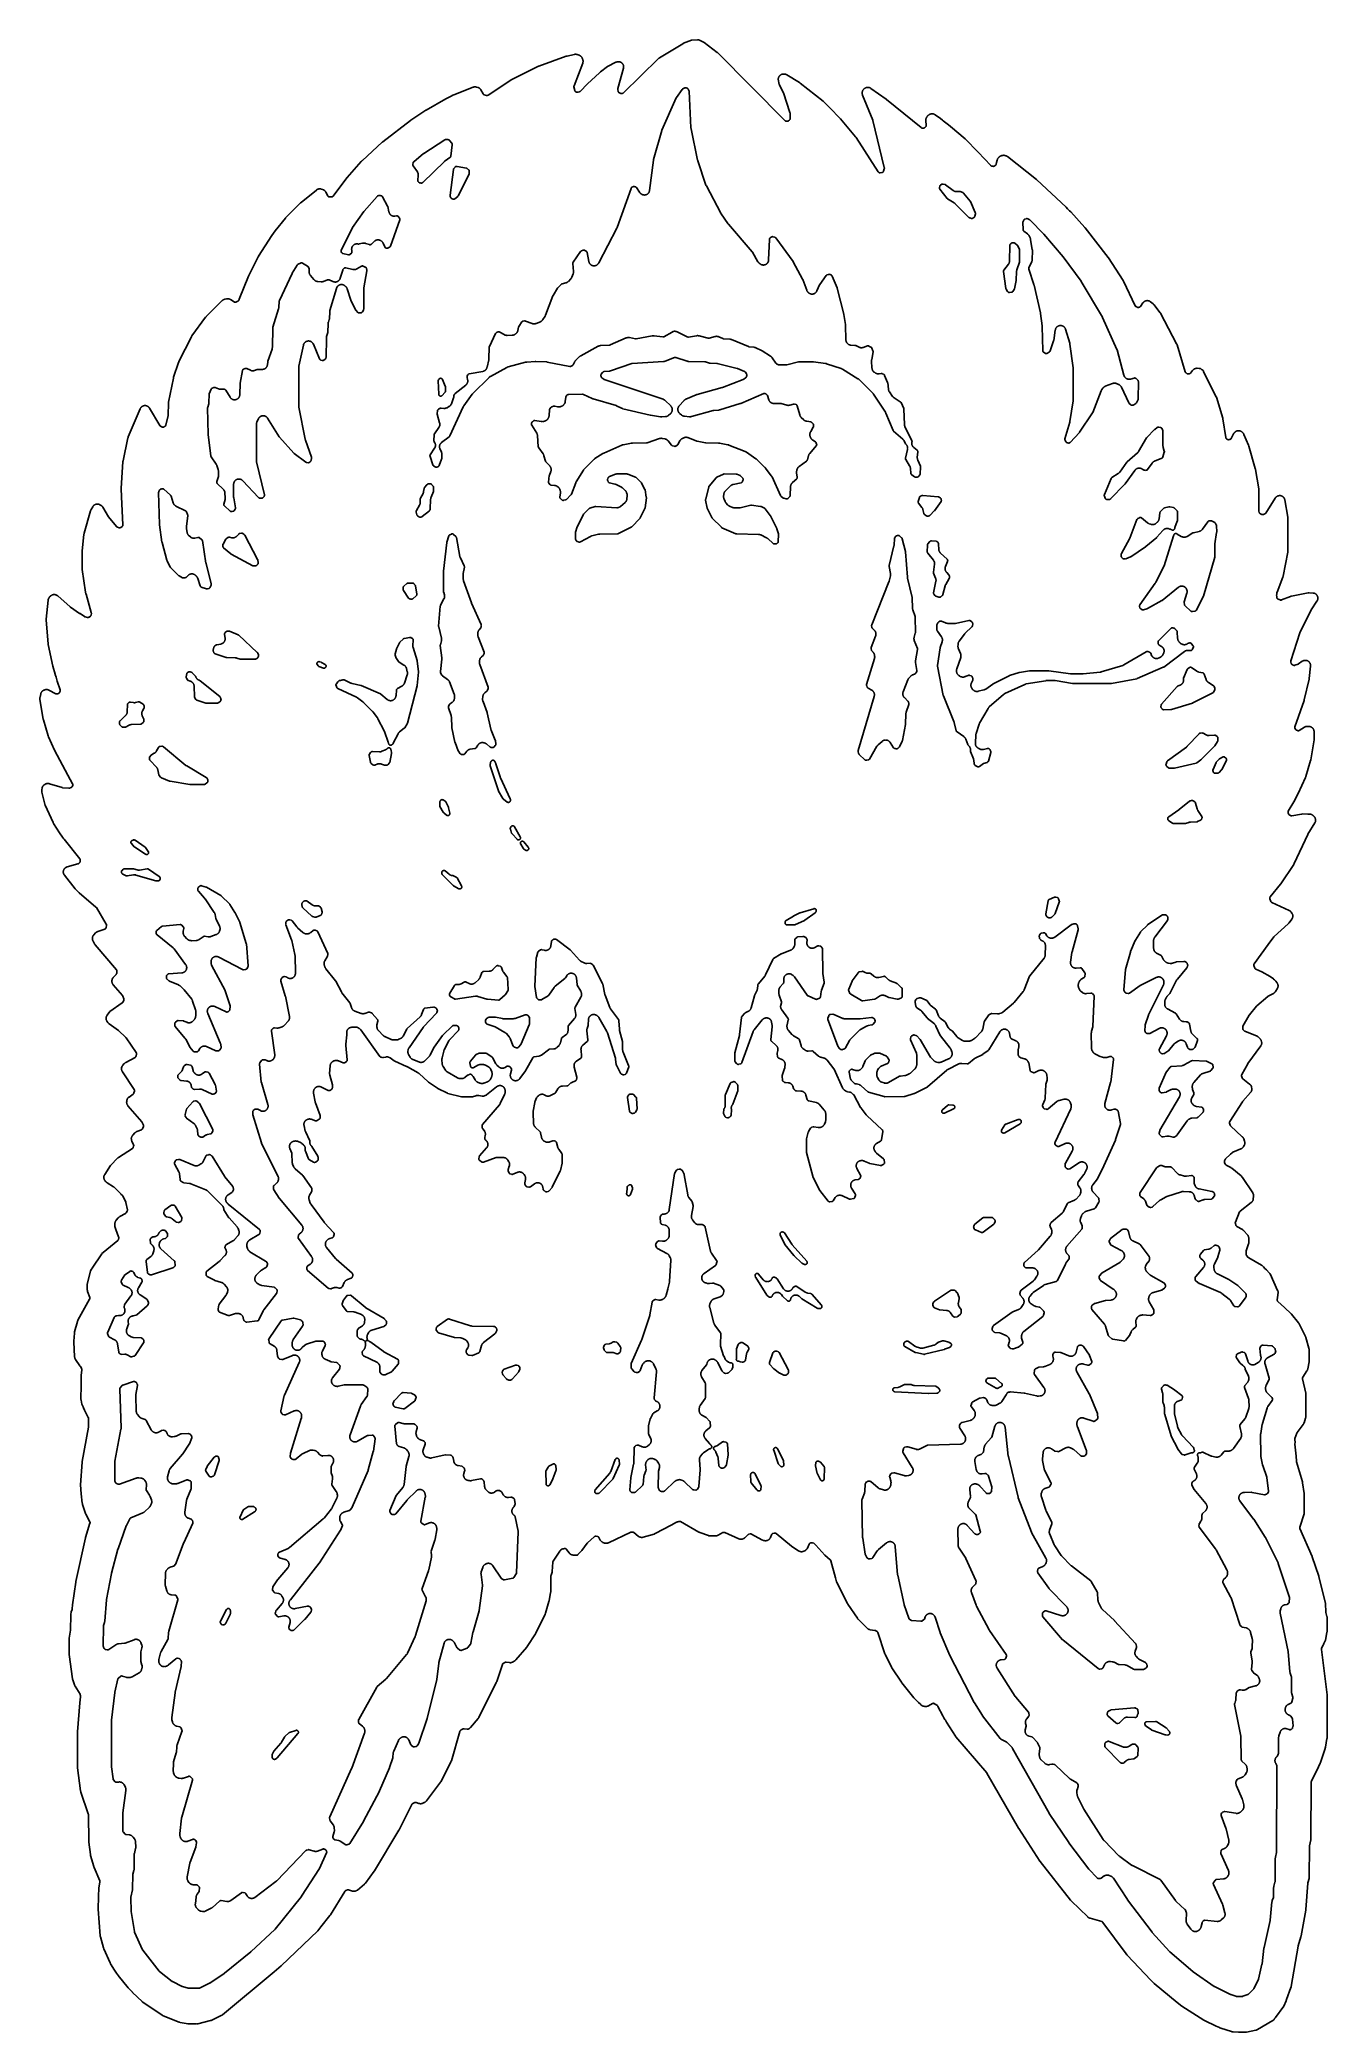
# Model space of a CAD drawing. Header units: millimetres. Extents: x 0 to 194, y 0 to 300.
import ezdxf

# ---------------------------------------------------------------- set-up
doc = ezdxf.new("R2010")
doc.units = ezdxf.units.MM
doc.layers.add('CUT', color=7, linetype='CONTINUOUS')

msp = doc.modelspace()

# ---------------------------------------------------------------- linework, layer by layer
at = {"layer": 'CUT'}
for points in [[(-0.0017, 200.6904), (-0.0047, 200.7117), (-0.0096, 200.7543), (-0.0125, 200.7972), (-0.0132, 200.8294), (-0.012, 200.8724), (-0.0096, 200.9045), (-0.0043, 200.9471), (0.003, 200.9895), (0.0072, 201.0106), (0.1199, 201.5172), (0.1255, 201.5395), (0.1377, 201.5837), (0.1522, 201.6273), (0.1647, 201.6593), (0.1835, 201.7011), (0.1992, 201.7317), (0.2222, 201.7714), (0.2409, 201.8003), (0.2678, 201.8374), (0.2894, 201.8642), (0.32, 201.8984), (0.3441, 201.9229), (0.378, 201.9538), (0.4046, 201.9756), (0.4415, 202.003), (0.4701, 202.022), (0.5096, 202.0454), (0.54, 202.0614), (0.5816, 202.0807), (0.6242, 202.0978), (0.6457, 202.1058), (0.7196, 202.1313), (0.7411, 202.1381), (0.7845, 202.1506), (0.8285, 202.1609), (0.8618, 202.167), (0.9066, 202.1729), (0.9403, 202.1756), (0.9855, 202.177), (1.0193, 202.1763), (1.0644, 202.1731), (1.098, 202.169), (1.1425, 202.1614), (1.1756, 202.1539), (1.2191, 202.1418), (1.2512, 202.1311), (1.2933, 202.1147), (1.3345, 202.0962), (1.3549, 202.0864), (2.4045, 201.5502), (2.4327, 201.5375), (2.4621, 201.5279), (2.4923, 201.5213), (2.5231, 201.5178), (2.554, 201.5176), (2.5848, 201.5205), (2.6151, 201.5266), (2.6447, 201.5358), (2.777, 201.5846), (2.8028, 201.5955), (2.8274, 201.6087), (2.8507, 201.6242), (2.8725, 201.6418), (2.8926, 201.6614), (2.9107, 201.6827), (2.9267, 201.7056), (2.9406, 201.73), (3.0317, 201.9091), (3.0441, 201.9368), (3.0537, 201.9657), (3.0602, 201.9954), (3.0637, 202.0256), (3.0642, 202.056), (3.0615, 202.0863), (3.0559, 202.1162), (3.0472, 202.1453), (2.5922, 203.4299), (2.4196, 204.0428), (2.3091, 204.4349), (2.2966, 204.4791), (1.9595, 205.676), (1.2381, 208.9467), (1.2324, 208.9774), (1.2209, 209.0544), (1.2174, 209.0853), (0.9399, 212.6111), (0.9387, 212.6313), (0.9374, 212.6718), (0.9379, 212.7124), (0.9402, 212.7528), (0.9418, 212.773), (1.234, 215.6371), (1.2367, 215.6582), (1.243, 215.7003), (1.2513, 215.742), (1.259, 215.773), (1.2712, 215.8137), (1.2818, 215.8438), (1.2978, 215.8832), (1.3112, 215.9122), (1.3308, 215.9499), (1.3469, 215.9775), (1.37, 216.0132), (1.3886, 216.0391), (1.415, 216.0725), (1.4429, 216.1045), (1.4573, 216.1202), (1.5642, 216.2318), (1.5794, 216.247), (1.6106, 216.2766), (1.6432, 216.3047), (1.6686, 216.3245), (1.7037, 216.3493), (1.7309, 216.3667), (1.7682, 216.388), (1.7969, 216.4027), (1.8361, 216.4204), (1.8661, 216.4322), (1.9068, 216.4461), (1.9377, 216.455), (1.9796, 216.465), (2.0112, 216.4709), (2.0538, 216.4768), (2.0859, 216.4797), (2.1289, 216.4815), (2.1611, 216.4813), (2.2041, 216.479), (2.2361, 216.4757), (2.2787, 216.4693), (2.3103, 216.463), (2.352, 216.4525), (2.3828, 216.4432), (2.4234, 216.4289), (2.4532, 216.4167), (2.4922, 216.3985), (2.5207, 216.3835), (2.5577, 216.3617), (2.5847, 216.344), (2.6195, 216.3188), (2.6531, 216.2919), (2.6695, 216.278), (4.5324, 214.6335), (4.5472, 214.6212), (4.5681, 214.605), (4.5838, 214.5937), (5.9769, 213.6517), (5.9873, 213.6431), (6.0102, 213.6259), (6.0346, 213.611), (6.0431, 213.6069), (6.7023, 213.1612), (6.727, 213.1462), (6.753, 213.1336), (6.7802, 213.1236), (6.8082, 213.1162), (7.1583, 213.042), (7.1863, 213.0375), (7.2146, 213.0356), (7.243, 213.0364), (7.2712, 213.0398), (7.2989, 213.0459), (7.3259, 213.0546), (7.3519, 213.0658), (7.3768, 213.0795), (7.4003, 213.0954), (7.5884, 213.2362), (7.6111, 213.2551), (7.6319, 213.2761), (7.6505, 213.299), (7.6668, 213.3236), (7.6805, 213.3497), (7.6917, 213.3771), (7.7001, 213.4054), (7.7056, 213.4343), (7.7343, 213.6369), (7.7371, 213.668), (7.7365, 213.6994), (7.7328, 213.7304), (7.7258, 213.761), (6.9316, 216.5527), (6.9289, 216.5631), (6.9257, 216.5757), (6.9249, 216.5788), (6.8591, 216.8378), (6.8568, 216.8511), (6.3783, 220.2815), (6.3767, 220.2961), (6.3539, 222.9886), (6.3541, 222.9921), (6.356, 223.0173), (6.6241, 225.5543), (6.6266, 225.5738), (6.6325, 225.6128), (6.6401, 225.6515), (6.6493, 225.6898), (6.6543, 225.7089), (7.6316, 229.1004), (7.6397, 229.1254), (7.6571, 229.1749), (7.6774, 229.2234), (7.7005, 229.2705), (7.7128, 229.2937), (7.9438, 229.7027), (7.955, 229.7214), (7.9782, 229.7583), (8.0032, 229.794), (8.0232, 229.8198), (8.0516, 229.8529), (8.074, 229.8766), (8.1054, 229.9068), (8.13, 229.9283), (8.1642, 229.9553), (8.1908, 229.9743), (8.2274, 229.9979), (8.2557, 230.0142), (8.2945, 230.0342), (8.3242, 230.0477), (8.3647, 230.0638), (8.3956, 230.0744), (8.4375, 230.0865), (8.4693, 230.094), (8.5121, 230.102), (8.5445, 230.1064), (8.5879, 230.1102), (8.6205, 230.1115), (8.6641, 230.1111), (8.6967, 230.1092), (8.74, 230.1045), (8.7723, 230.0995), (8.815, 230.0907), (8.8466, 230.0826), (8.8883, 230.0697), (8.919, 230.0585), (8.9591, 230.0417), (8.9985, 230.0229), (9.0179, 230.013), (9.1336, 229.9507), (9.1514, 229.9406), (9.1864, 229.9196), (9.2204, 229.8971), (9.2451, 229.879), (9.277, 229.8535), (9.3, 229.8333), (9.3294, 229.805), (9.3505, 229.7828), (9.3772, 229.7519), (9.3961, 229.7279), (9.42, 229.6947), (9.4422, 229.6605), (9.453, 229.6432), (10.2944, 228.2137), (10.3073, 228.1936), (10.3217, 228.1747), (11.5271, 226.7173), (11.5477, 226.6949), (11.5704, 226.6747), (11.5951, 226.6568), (11.6214, 226.6416), (11.6491, 226.6291), (11.678, 226.6195), (11.9179, 226.5528), (11.9481, 226.5461), (11.9787, 226.5425), (12.0096, 226.5421), (12.0403, 226.5449), (12.0706, 226.5507), (12.1001, 226.5597), (12.1286, 226.5717), (12.1556, 226.5865), (12.181, 226.604), (12.3645, 226.745), (12.3866, 226.7638), (12.4068, 226.7846), (12.4249, 226.8073), (12.4408, 226.8316), (12.4542, 226.8574), (12.465, 226.8843), (12.4732, 226.9122), (12.4787, 226.9407), (12.4814, 226.9696), (12.4813, 226.9986), (12.2617, 231.1825), (12.2096, 232.4488), (12.4898, 236.5001), (12.4931, 236.5321), (12.5044, 236.6117), (12.5101, 236.6434), (13.2515, 240.0855), (13.2564, 240.1059), (13.2672, 240.1465), (13.2798, 240.1865), (13.2943, 240.2259), (13.302, 240.2454), (15.0764, 244.4564), (15.0853, 244.4761), (15.104, 244.5151), (15.1245, 244.5532), (15.1413, 244.5809), (15.1654, 244.6169), (15.1847, 244.6429), (15.2122, 244.6763), (15.2339, 244.7003), (15.2644, 244.731), (15.2884, 244.7528), (15.3217, 244.7804), (15.3477, 244.7998), (15.3835, 244.8241), (15.4112, 244.8409), (15.4492, 244.8616), (15.4783, 244.8757), (15.5181, 244.8927), (15.5485, 244.9039), (15.5898, 244.9169), (15.6211, 244.9252), (15.6634, 244.9342), (15.6954, 244.9395), (15.7384, 244.9444), (15.7707, 244.9465), (15.814, 244.9473), (15.8464, 244.9463), (15.8895, 244.9429), (15.9216, 244.9388), (15.9642, 244.9313), (15.9958, 244.9242), (16.0375, 244.9126), (16.0683, 244.9024), (16.1087, 244.8869), (16.1383, 244.8738), (16.177, 244.8545), (16.2053, 244.8387), (16.242, 244.8157), (16.2686, 244.7972), (16.3029, 244.7708), (16.3276, 244.7499), (16.3592, 244.7203), (16.3818, 244.6971), (16.4104, 244.6647), (16.4306, 244.6394), (16.456, 244.6043), (16.4796, 244.5681), (16.491, 244.5497), (18.0218, 241.9404), (18.0375, 241.9164), (18.0553, 241.894), (18.0752, 241.8735), (18.097, 241.8549), (18.1204, 241.8385), (18.1453, 241.8244), (18.3405, 241.7258), (18.3687, 241.7133), (18.398, 241.7038), (18.4281, 241.6974), (18.4588, 241.694), (18.4896, 241.6939), (18.5203, 241.6969), (18.5505, 241.703), (18.5799, 241.7122), (18.7608, 241.7792), (18.7878, 241.7907), (18.8135, 241.8048), (18.8377, 241.8213), (18.8603, 241.8402), (18.8808, 241.8611), (18.8992, 241.884), (18.9153, 241.9085), (18.9289, 241.9345), (18.9399, 241.9617), (18.9482, 241.9899), (19.3037, 243.4574), (19.3096, 243.4888), (19.312, 243.5207), (19.3554, 245.3104), (19.3563, 245.3297), (19.3589, 245.3682), (19.3631, 245.4065), (19.369, 245.4446), (19.3724, 245.4636), (20.0916, 249.0902), (20.0981, 249.1183), (20.1166, 249.1879), (20.1249, 249.2155), (20.8681, 251.4288), (20.8792, 251.4584), (20.9096, 251.5314), (20.9228, 251.5601), (22.7991, 255.3039), (22.808, 255.3207), (22.8265, 255.354), (22.8463, 255.3865), (22.8676, 255.4181), (22.8785, 255.4337), (24.9421, 258.2406), (24.9524, 258.2541), (24.9736, 258.2808), (24.9959, 258.3067), (25.019, 258.3317), (25.0308, 258.3439), (27.4464, 260.7592), (27.4626, 260.7746), (27.4958, 260.8046), (27.5304, 260.8329), (27.5573, 260.8528), (27.5946, 260.8776), (27.6234, 260.8947), (27.6629, 260.9156), (27.6933, 260.9298), (27.7347, 260.9467), (27.7663, 260.9578), (27.8091, 260.9705), (27.8526, 260.9811), (27.8744, 260.9858), (28.0899, 261.027), (28.1115, 261.0306), (28.1548, 261.0367), (28.1985, 261.0407), (28.2312, 261.0421), (28.275, 261.0418), (28.3078, 261.04), (28.3514, 261.0355), (28.3838, 261.0305), (28.4267, 261.0218), (28.4585, 261.0137), (28.5004, 261.0008), (28.5312, 260.9896), (28.5716, 260.9728), (28.6012, 260.9586), (28.6398, 260.9379), (28.6773, 260.9154), (28.6958, 260.9036), (29.2141, 260.5563), (29.2397, 260.5409), (29.2667, 260.5282), (29.2948, 260.5182), (29.3238, 260.511), (29.3533, 260.5068), (29.3831, 260.5055), (29.4129, 260.5072), (29.4424, 260.5119), (29.4713, 260.5194), (29.4993, 260.5298), (29.7764, 260.6485), (29.8027, 260.6614), (29.8276, 260.6767), (29.851, 260.6944), (29.8724, 260.7142), (29.8919, 260.7361), (29.9091, 260.7597), (29.9239, 260.7849), (29.9362, 260.8115), (29.9725, 260.9008), (29.9825, 260.9237), (29.9933, 260.9522), (31.4112, 264.4454), (31.4182, 264.4616), (31.4364, 264.5019), (31.444, 264.5179), (32.8608, 267.3475), (32.8723, 267.369), (32.9024, 267.4218), (32.9151, 267.4426), (34.9108, 270.5399), (35.4092, 271.239), (36.9458, 273.1898), (36.9625, 273.2098), (36.9755, 273.2245), (37.1474, 273.4019), (39.1703, 275.4334), (39.2362, 275.4918), (39.2362, 275.4919), (39.2376, 275.4931), (39.3079, 275.5555), (41.6119, 277.4096), (41.6291, 277.4228), (41.6643, 277.4484), (41.7006, 277.4722), (41.7286, 277.4887), (41.7671, 277.509), (41.7966, 277.5227), (41.8368, 277.5392), (41.8675, 277.55), (41.9091, 277.5625), (41.9407, 277.5703), (41.9833, 277.5787), (42.0156, 277.5834), (42.0588, 277.5877), (42.0913, 277.5893), (42.1348, 277.5894), (42.1673, 277.5878), (42.2105, 277.5837), (42.2427, 277.579), (42.2854, 277.5707), (42.3276, 277.5604), (42.3486, 277.5547), (42.5326, 277.5001), (42.5539, 277.4932), (42.5961, 277.4784), (42.6376, 277.4614), (42.668, 277.4472), (42.7075, 277.4262), (42.7363, 277.409), (42.7736, 277.3842), (42.8006, 277.3642), (42.8352, 277.3358), (42.8601, 277.3133), (42.8917, 277.2816), (42.9142, 277.2567), (42.9425, 277.222), (42.9624, 277.195), (42.9872, 277.1576), (43.01, 277.1191), (43.021, 277.0996), (43.324, 276.5252), (43.3394, 276.4992), (43.3574, 276.475), (43.3776, 276.4527), (43.4, 276.4325), (43.4243, 276.4146), (43.4503, 276.3993), (43.4777, 276.3867), (43.5062, 276.3769), (43.5355, 276.37), (43.5654, 276.3661), (43.5956, 276.3652), (43.8939, 276.3714), (43.924, 276.3735), (43.9538, 276.3787), (43.9828, 276.3868), (44.011, 276.3978), (44.0378, 276.4116), (44.0632, 276.428), (44.0867, 276.4469), (44.1083, 276.468), (44.1276, 276.4912), (46.1953, 279.2451), (46.2062, 279.2591), (46.2341, 279.2933), (46.2455, 279.3068), (48.3404, 281.6831), (48.3906, 281.7327), (48.4431, 281.7847), (48.4973, 281.8384), (48.533, 281.8737), (51.5281, 284.603), (51.5419, 284.615), (51.577, 284.6445), (51.5913, 284.656), (55.7927, 287.8998), (55.8053, 287.9092), (55.8372, 287.9321), (55.8501, 287.941), (58.0735, 289.4221), (58.0876, 289.4312), (58.1233, 289.4531), (58.1378, 289.4616), (61.0987, 291.1299), (61.7121, 291.4517), (61.9152, 291.5582), (62.1597, 291.6864), (62.2919, 291.7558), (65.2011, 292.8871), (65.2208, 292.8942), (65.2606, 292.9076), (65.3009, 292.9191), (65.3315, 292.9263), (65.3728, 292.934), (65.4039, 292.9383), (65.4457, 292.9421), (65.4771, 292.9435), (65.5191, 292.9434), (65.5505, 292.9419), (65.5922, 292.9379), (65.6234, 292.9334), (65.6646, 292.9255), (65.7054, 292.9158), (65.7257, 292.9104), (65.8891, 292.863), (65.9099, 292.8564), (65.9514, 292.8422), (65.9921, 292.8259), (66.0219, 292.8123), (66.0608, 292.7922), (66.0892, 292.7757), (66.126, 292.7519), (66.1527, 292.7327), (66.187, 292.7055), (66.2116, 292.6838), (66.2431, 292.6533), (66.2655, 292.6294), (66.2939, 292.596), (66.3139, 292.5699), (66.3389, 292.534), (66.3621, 292.4968), (66.3732, 292.4779), (66.6975, 291.8972), (66.7132, 291.8721), (66.7313, 291.8486), (66.7516, 291.8271), (66.774, 291.8076), (66.7982, 291.7905), (66.8239, 291.7758), (66.851, 291.7637), (66.8791, 291.7544), (67.2127, 291.6618), (67.2404, 291.6555), (67.2686, 291.6519), (67.2971, 291.6509), (67.3255, 291.6526), (67.3536, 291.6571), (67.3812, 291.6642), (67.408, 291.6738), (67.4337, 291.686), (67.4582, 291.7005), (71.0402, 294.0653), (71.063, 294.0794), (71.121, 294.1129), (71.1446, 294.1256), (74.9558, 296.0346), (74.9811, 296.0464), (75.0453, 296.0737), (75.0713, 296.0838), (79.2289, 297.5558), (79.2538, 297.5639), (79.3168, 297.5821), (79.3422, 297.5887), (80.4254, 297.8351), (80.4456, 297.8392), (80.4864, 297.8465), (80.5274, 297.852), (80.5583, 297.8546), (80.5997, 297.8562), (80.6307, 297.856), (80.672, 297.8539), (80.7029, 297.8508), (80.7439, 297.8449), (80.7743, 297.839), (80.8146, 297.8293), (80.8543, 297.8178), (80.874, 297.8115), (81.1402, 297.7208), (81.1621, 297.7127), (81.2054, 297.6954), (81.2478, 297.6758), (81.2787, 297.6595), (81.3189, 297.6357), (81.3479, 297.6163), (81.3854, 297.5885), (81.4123, 297.5662), (81.4466, 297.5346), (81.4711, 297.5096), (81.502, 297.4746), (81.5237, 297.4473), (81.5508, 297.4093), (81.5696, 297.3798), (81.5927, 297.3392), (81.6135, 297.2975), (81.6234, 297.2764), (81.6783, 297.151), (81.6865, 297.1308), (81.702, 297.09), (81.7155, 297.0486), (81.7241, 297.0171), (81.7336, 296.9745), (81.7391, 296.9423), (81.7444, 296.899), (81.7467, 296.8664), (81.7478, 296.8228), (81.747, 296.7902), (81.7438, 296.7467), (81.7399, 296.7143), (81.7325, 296.6713), (81.7255, 296.6394), (81.714, 296.5973), (81.7005, 296.5559), (81.6932, 296.5353), (80.3958, 293.1252), (80.387, 293.0984), (80.3808, 293.071), (80.3772, 293.043), (80.3762, 293.0149), (80.3779, 292.9868), (80.3821, 292.959), (80.4936, 292.4086), (80.5007, 292.3805), (80.5104, 292.3533), (80.5228, 292.3272), (80.5375, 292.3023), (80.5547, 292.279), (80.5739, 292.2575), (80.5952, 292.2379), (80.6182, 292.2205), (80.6429, 292.2053), (80.6688, 292.1926), (80.7733, 292.1476), (80.8004, 292.1374), (80.8284, 292.1299), (80.857, 292.1251), (80.8859, 292.1231), (80.9149, 292.1239), (80.9437, 292.1275), (80.972, 292.1339), (81.1646, 292.1871), (81.1944, 292.197), (81.223, 292.21), (81.2501, 292.226), (81.2753, 292.2446), (81.2985, 292.2658), (82.4073, 293.3921), (84.2177, 295.0616), (84.3357, 295.1705), (84.3773, 295.2088), (84.3959, 295.226), (85.4493, 295.9927), (86.699, 296.6466), (86.7183, 296.6561), (86.7575, 296.6743), (86.7976, 296.6906), (86.8281, 296.7013), (86.8695, 296.7137), (86.901, 296.7214), (86.9434, 296.7297), (86.9754, 296.7344), (87.0184, 296.7387), (87.0508, 296.7403), (87.094, 296.7403), (87.1263, 296.7388), (87.1694, 296.7347), (87.2014, 296.7301), (87.2439, 296.722), (87.2753, 296.7143), (87.3168, 296.7021), (87.3474, 296.6914), (87.3875, 296.6753), (87.4169, 296.6618), (87.4552, 296.6419), (87.4832, 296.6256), (87.5195, 296.6021), (87.5458, 296.5832), (87.5796, 296.5563), (87.604, 296.535), (87.6351, 296.505), (87.6573, 296.4814), (87.6854, 296.4486), (87.7052, 296.423), (87.73, 296.3876), (87.7473, 296.3602), (87.7686, 296.3226), (87.7832, 296.2937), (87.8008, 296.2542), (87.8164, 296.2141), (87.8272, 296.1801), (87.8355, 296.1485), (87.8446, 296.1059), (87.8499, 296.0736), (87.8548, 296.0303), (87.8569, 295.9977), (87.8576, 295.9541), (87.8565, 295.9214), (87.853, 295.878), (87.8488, 295.8456), (87.8411, 295.8026), (87.8313, 295.7602), (87.8259, 295.739), (86.9745, 292.7207), (86.9679, 292.6918), (86.9642, 292.6624), (86.9634, 292.6328), (86.9654, 292.6033), (86.9704, 292.5741), (87.045, 292.2391), (87.0529, 292.2103), (87.0636, 292.1825), (87.0771, 292.1558), (87.0932, 292.1306), (87.1116, 292.1072), (87.1324, 292.0856), (87.1551, 292.0663), (87.1797, 292.0493), (87.2058, 292.0349), (87.2333, 292.0231), (87.4528, 291.9415), (87.4797, 291.9329), (87.5073, 291.9269), (87.5353, 291.9235), (87.5635, 291.9227), (87.5917, 291.9247), (87.6195, 291.9292), (87.6468, 291.9363), (87.6733, 291.946), (87.6988, 291.9582), (87.7231, 291.9726), (87.7458, 291.9893), (87.7669, 292.0081), (93.0937, 297.2107), (93.1127, 297.2281), (93.1515, 297.2619), (93.1922, 297.2935), (93.2346, 297.3226), (93.2562, 297.3366), (96.7474, 299.4511), (96.7644, 299.4609), (96.784, 299.4717), (96.8433, 299.5012), (96.8702, 299.513), (96.8883, 299.5205), (98.0692, 299.9782), (98.0851, 299.9839), (98.9541, 300.0274), (98.9765, 300.0279), (99.0212, 300.028), (99.0659, 300.0257), (99.0992, 300.0224), (99.1435, 300.0158), (99.1763, 300.0092), (99.2197, 299.9982), (99.2517, 299.9883), (99.2938, 299.9731), (99.335, 299.9558), (99.3554, 299.9466), (99.971, 299.6512), (99.9764, 299.6475), (99.9967, 299.6329), (101.9391, 298.1471), (101.9631, 298.1274), (102.0213, 298.0761), (102.0439, 298.0548), (112.1041, 287.8801), (112.126, 287.86), (112.1499, 287.8421), (112.1753, 287.8268), (112.2022, 287.814), (112.2302, 287.8039), (112.2591, 287.7967), (112.2885, 287.7924), (112.3182, 287.791), (112.5213, 287.7915), (112.5491, 287.7929), (112.5767, 287.7968), (112.6038, 287.8033), (112.6302, 287.8123), (112.6556, 287.8237), (112.6799, 287.8374), (112.7028, 287.8533), (112.7241, 287.8712), (112.8239, 287.9635), (112.8437, 287.9836), (112.8615, 288.0054), (112.8771, 288.0288), (112.8905, 288.0535), (112.9015, 288.0794), (112.9101, 288.1062), (112.9161, 288.1337), (112.9195, 288.1617), (112.9202, 288.1898), (112.9036, 289.0186), (112.9015, 289.0485), (112.8965, 289.0781), (112.8885, 289.107), (111.9125, 292.0512), (111.905, 292.0714), (111.8937, 292.0987), (111.8848, 292.1183), (111.3107, 293.2663), (111.3023, 293.284), (111.2863, 293.3199), (111.2718, 293.3564), (111.2622, 293.3842), (111.251, 293.4219), (111.2415, 293.46), (111.2371, 293.4791), (111.1466, 293.9215), (111.1427, 293.9434), (111.136, 293.9872), (111.1314, 294.0314), (111.1296, 294.0646), (111.1294, 294.109), (111.1309, 294.1423), (111.1351, 294.1865), (111.1399, 294.2194), (111.1484, 294.263), (111.1564, 294.2953), (111.1692, 294.3378), (111.1803, 294.3692), (111.1972, 294.4102), (111.2114, 294.4403), (111.2323, 294.4795), (111.2494, 294.5081), (111.274, 294.545), (111.2938, 294.5718), (111.322, 294.6061), (111.3443, 294.6307), (111.3757, 294.6621), (111.4004, 294.6845), (111.4348, 294.7126), (111.4615, 294.7324), (111.4985, 294.757), (111.527, 294.7741), (111.5662, 294.7949), (111.5964, 294.8091), (111.6374, 294.826), (111.6688, 294.8371), (111.7113, 294.8498), (111.7436, 294.8578), (111.7872, 294.8663), (111.8311, 294.8726), (111.8532, 294.8753), (111.9061, 294.8802), (111.9267, 294.8817), (111.9679, 294.8837), (112.0091, 294.8838), (112.04, 294.8824), (112.0811, 294.8787), (112.1117, 294.8746), (112.1523, 294.8671), (112.1824, 294.8602), (112.2222, 294.849), (112.2515, 294.8393), (112.29, 294.8246), (112.3184, 294.8123), (112.3554, 294.7941), (112.3916, 294.7742), (112.4094, 294.7639), (114.349, 293.5793), (114.3721, 293.5642), (114.4286, 293.5248), (114.4507, 293.5083), (117.9006, 290.7706), (117.9204, 290.754), (117.9685, 290.7111), (117.9758, 290.7041), (118.1993, 290.48), (118.3825, 290.2963), (118.821, 289.8566), (120.5167, 288.1561), (122.7808, 285.4158), (122.7973, 285.3947), (122.8367, 285.3408), (122.8518, 285.3187), (126.1885, 280.1323), (126.2064, 280.1073), (126.2268, 280.0844), (126.2493, 280.0636), (126.2739, 280.0453), (126.3002, 280.0296), (126.328, 280.0166), (126.357, 280.0065), (126.3868, 279.9995), (126.4173, 279.9955), (126.4479, 279.9947), (126.4785, 279.997), (126.7255, 280.0282), (126.7539, 280.0332), (126.7817, 280.0409), (126.8086, 280.0512), (126.8344, 280.0641), (126.8589, 280.0794), (126.8817, 280.0969), (126.9028, 280.1166), (126.9219, 280.1382), (126.9388, 280.1616), (126.9535, 280.1864), (126.9656, 280.2126), (126.9752, 280.2398), (127.0906, 280.625), (127.098, 280.6557), (127.1022, 280.687), (127.1031, 280.7186), (127.1006, 280.7502), (127.0948, 280.7812), (125.3896, 287.8668), (125.3834, 287.8887), (125.3757, 287.9099), (123.8219, 291.7197), (123.8136, 291.7416), (123.7981, 291.7859), (123.785, 291.831), (123.777, 291.8652), (123.7686, 291.9114), (123.7642, 291.9463), (123.7607, 291.9931), (123.76, 292.0283), (123.7614, 292.0752), (123.7643, 292.1103), (123.7706, 292.1568), (123.7793, 292.2029), (123.7835, 292.2223), (123.7893, 292.2437), (123.8025, 292.288), (123.8182, 292.3319), (123.8316, 292.3641), (123.8517, 292.4061), (123.8684, 292.4367), (123.8927, 292.4765), (123.9125, 292.5052), (123.9408, 292.5422), (123.9634, 292.5688), (123.9954, 292.6027), (124.0206, 292.6267), (124.056, 292.6571), (124.0928, 292.6856), (124.1116, 292.6994), (124.1538, 292.7286), (124.1729, 292.7412), (124.2118, 292.7654), (124.2519, 292.7875), (124.2827, 292.8026), (124.3249, 292.8205), (124.3571, 292.8323), (124.4008, 292.8459), (124.4341, 292.8544), (124.479, 292.8635), (124.5129, 292.8685), (124.5585, 292.873), (124.5928, 292.8746), (124.6386, 292.8744), (124.6728, 292.8725), (124.7184, 292.8676), (124.7523, 292.8622), (124.7971, 292.8528), (124.8302, 292.844), (124.8739, 292.83), (124.906, 292.8179), (124.9479, 292.7995), (124.9786, 292.7842), (125.0185, 292.7617), (125.0572, 292.7372), (125.0762, 292.7244), (127.3858, 291.0906), (127.3983, 291.0815), (127.4292, 291.058), (127.4414, 291.0484), (132.6384, 286.8052), (132.6617, 286.788), (132.6866, 286.7731), (132.7127, 286.7607), (132.7399, 286.7509), (132.768, 286.7437), (132.7966, 286.7393), (132.8255, 286.7376), (132.9876, 286.7362), (133.0186, 286.7375), (133.0493, 286.742), (133.0793, 286.7497), (133.1084, 286.7604), (133.1362, 286.7741), (133.1625, 286.7906), (133.1869, 286.8097), (133.3092, 286.9158), (133.3298, 286.9356), (133.3486, 286.9572), (133.3651, 286.9805), (133.3794, 287.0054), (133.3912, 287.0314), (133.4005, 287.0585), (133.4072, 287.0863), (133.4112, 287.1146), (133.4125, 287.1432), (133.411, 287.1718), (133.3444, 287.846), (133.3428, 287.8672), (133.3406, 287.9097), (133.3404, 287.9521), (133.3418, 287.9839), (133.3457, 288.0263), (133.35, 288.0578), (133.3578, 288.0996), (133.3652, 288.1305), (133.3769, 288.1714), (133.3871, 288.2015), (133.4026, 288.2411), (133.42, 288.2798), (133.4291, 288.299), (133.4667, 288.3732), (133.4779, 288.394), (133.5014, 288.435), (133.5271, 288.4748), (133.5478, 288.5035), (133.5775, 288.5403), (133.6011, 288.5666), (133.6345, 288.6001), (133.6696, 288.6318), (133.6876, 288.6472), (133.7718, 288.7155), (133.7895, 288.7292), (133.8255, 288.7555), (133.8627, 288.7801), (133.8916, 288.7971), (133.9311, 288.8179), (133.9615, 288.8319), (134.0029, 288.8486), (134.0345, 288.8596), (134.0773, 288.8722), (134.1098, 288.8799), (134.1537, 288.8882), (134.1869, 288.8927), (134.2314, 288.8965), (134.2648, 288.8978), (134.3094, 288.8972), (134.3428, 288.8951), (134.3872, 288.8901), (134.4202, 288.8847), (134.4639, 288.8753), (134.4962, 288.8666), (134.5387, 288.853), (134.57, 288.8412), (134.6109, 288.8234), (134.6409, 288.8085), (134.6799, 288.7867), (134.7177, 288.763), (134.7364, 288.7507), (135.557, 288.1785), (135.8455, 287.9475), (135.9733, 287.8451), (136.7633, 287.2126), (137.0721, 286.9653), (139.2605, 285.0962), (141.2029, 283.0967), (143.1053, 281.0992), (143.1253, 281.08), (143.147, 281.0628), (143.1702, 281.0476), (143.1946, 281.0347), (143.2202, 281.024), (143.2466, 281.0158), (143.2737, 281.01), (143.452, 280.9806), (143.4811, 280.9773), (143.5105, 280.9768), (143.5398, 280.9792), (143.5686, 280.9844), (143.5969, 280.9924), (143.6242, 281.0032), (143.6503, 281.0165), (143.7778, 281.0898), (143.8036, 281.1065), (143.8276, 281.1257), (143.8495, 281.1473), (143.8691, 281.171), (143.8861, 281.1965), (143.9005, 281.2237), (143.9119, 281.2522), (143.9204, 281.2818), (143.9818, 281.5447), (144.0745, 281.9089), (144.0801, 281.9291), (144.0924, 281.9693), (144.1065, 282.0089), (144.1184, 282.038), (144.1362, 282.0761), (144.1508, 282.104), (144.172, 282.1402), (144.1815, 282.1549), (144.1992, 282.1798), (144.226, 282.214), (144.2399, 282.2309), (144.2796, 282.2767), (144.2898, 282.2875), (144.3047, 282.3023), (144.4038, 282.3967), (144.4214, 282.4126), (144.4572, 282.4433), (144.4946, 282.4721), (144.5238, 282.4922), (144.564, 282.5169), (144.5951, 282.5338), (144.6377, 282.5542), (144.6704, 282.5678), (144.7149, 282.5836), (144.7488, 282.5936), (144.7948, 282.6047), (144.8412, 282.6133), (144.8645, 282.617), (144.9904, 282.6335), (145.012, 282.6358), (145.0553, 282.6394), (145.0988, 282.6409), (145.1314, 282.6404), (145.1372, 282.6401), (145.1435, 282.6391), (145.1894, 282.6294), (145.2347, 282.6173), (145.2572, 282.6106), (145.3703, 282.574), (145.389, 282.5675), (145.4261, 282.5537), (145.4626, 282.5382), (145.4894, 282.5254), (145.5244, 282.5068), (145.55, 282.4917), (145.5832, 282.4701), (145.6154, 282.447), (145.6313, 282.4351), (149.9979, 279.0086), (150.0136, 278.9956), (150.0523, 278.9624), (150.0675, 278.9487), (154.4443, 274.8209), (154.6762, 274.5902), (154.7908, 274.4762), (154.9876, 274.2804), (155.1667, 274.1021), (157.2674, 271.7467), (157.277, 271.7356), (157.3004, 271.7075), (157.3096, 271.6962), (160.7812, 267.253), (160.7935, 267.2366), (160.8231, 267.195), (160.8345, 267.178), (163.0273, 263.7743), (163.042, 263.7499), (163.0766, 263.6878), (163.0897, 263.6625), (164.8487, 259.9815), (164.862, 259.9568), (164.8775, 259.9334), (164.8951, 259.9116), (164.9147, 259.8915), (164.9361, 259.8734), (164.9591, 259.8573), (164.9835, 259.8434), (165.1533, 259.7572), (165.1783, 259.7459), (165.2043, 259.7369), (165.231, 259.7303), (165.2581, 259.7263), (165.2855, 259.7247), (165.313, 259.7256), (165.3403, 259.729), (165.4462, 259.7474), (165.475, 259.7538), (165.5029, 259.763), (165.5299, 259.7749), (165.5555, 259.7894), (165.5796, 259.8064), (165.6019, 259.8256), (165.6222, 259.8469), (165.6403, 259.8701), (166.0204, 260.4093), (166.0333, 260.4267), (166.0597, 260.4607), (166.0878, 260.4934), (166.1101, 260.5168), (166.1412, 260.5467), (166.1655, 260.5679), (166.1993, 260.5947), (166.2256, 260.6135), (166.2618, 260.6369), (166.2898, 260.6531), (166.3281, 260.6729), (166.3574, 260.6863), (166.3975, 260.7024), (166.428, 260.713), (166.4694, 260.7251), (166.5007, 260.7327), (166.5431, 260.7409), (166.5751, 260.7454), (166.618, 260.7495), (166.6503, 260.751), (166.6934, 260.7509), (166.7257, 260.7493), (166.7686, 260.745), (166.8005, 260.7404), (166.8429, 260.7321), (166.8742, 260.7243), (166.9155, 260.712), (166.946, 260.7013), (166.986, 260.6851), (167.0153, 260.6715), (167.0535, 260.6516), (167.0814, 260.6353), (167.1175, 260.6117), (167.1525, 260.5865), (167.1697, 260.5735), (167.5475, 260.2722), (167.568, 260.2548), (167.608, 260.2189), (167.6457, 260.1806), (167.6811, 260.1401), (167.6981, 260.1194), (168.5874, 258.9701), (168.5989, 258.9546), (168.6211, 258.9232), (168.6419, 258.8909), (168.6614, 258.8577), (168.6708, 258.8409), (171.0948, 254.2681), (171.1045, 254.2487), (171.123, 254.2095), (171.1395, 254.1694), (171.1541, 254.1286), (171.1609, 254.108), (172.4033, 250.0139), (172.4128, 249.9871), (172.4248, 249.9614), (172.4392, 249.9369), (172.4558, 249.9139), (172.4746, 249.8925), (172.4953, 249.8731), (172.5177, 249.8556), (172.6278, 249.7782), (172.6513, 249.7632), (172.6761, 249.7505), (172.702, 249.7401), (172.7287, 249.7322), (172.7561, 249.7268), (172.7838, 249.724), (172.8117, 249.7237), (172.9626, 249.7294), (172.9917, 249.7319), (173.0204, 249.7373), (173.0485, 249.7454), (173.0756, 249.7562), (173.1016, 249.7696), (173.1261, 249.7854), (173.149, 249.8036), (173.17, 249.8239), (173.189, 249.8461), (173.4829, 250.2277), (173.4974, 250.2455), (173.5272, 250.2804), (173.5588, 250.3137), (173.5837, 250.3374), (173.6185, 250.3673), (173.6457, 250.3884), (173.6834, 250.4146), (173.7126, 250.4328), (173.7527, 250.4551), (173.7939, 250.4752), (173.8148, 250.4848), (173.8402, 250.4956), (173.8587, 250.5031), (173.8962, 250.5172), (173.9342, 250.5295), (173.9631, 250.5376), (174.0021, 250.5465), (174.0316, 250.5519), (174.0713, 250.5574), (174.1011, 250.5602), (174.1411, 250.5621), (174.1811, 250.5622), (174.2011, 250.5619), (174.4617, 250.5512), (174.4832, 250.5498), (174.5262, 250.5459), (174.5689, 250.5401), (174.6007, 250.5341), (174.6426, 250.5242), (174.6737, 250.5152), (174.6803, 250.5129), (174.861, 250.3937), (174.9093, 250.3618), (174.9591, 250.329), (175.0348, 250.279), (175.0495, 250.2618), (175.0767, 250.2266), (175.0958, 250.1992), (175.1193, 250.1615), (175.141, 250.1227), (175.1514, 250.103), (177.0166, 246.3354), (177.0244, 246.3189), (177.0392, 246.2856), (177.0526, 246.2518), (177.0647, 246.2174), (177.0704, 246.2001), (178.0337, 243.0614), (178.0383, 243.0452), (178.047, 243.0127), (178.0544, 242.9798), (178.0607, 242.9468), (178.0635, 242.9302), (178.4817, 240.127), (178.4875, 240.0981), (178.4961, 240.0699), (178.5074, 240.0427), (178.5213, 240.0167), (178.5377, 239.9922), (178.5564, 239.9695), (178.5773, 239.9487), (178.6001, 239.93), (178.6246, 239.9137), (178.7324, 239.8493), (178.7568, 239.8363), (178.7822, 239.8255), (178.8085, 239.8171), (178.8355, 239.8112), (178.863, 239.8078), (178.8906, 239.8069), (178.9182, 239.8086), (178.9455, 239.8128), (179.1184, 239.8477), (179.1479, 239.8552), (179.1764, 239.8656), (179.2037, 239.8789), (179.2295, 239.8948), (179.2536, 239.9133), (179.2757, 239.9341), (179.2956, 239.9571), (179.3131, 239.982), (179.3279, 240.0084), (179.6669, 240.6919), (179.6763, 240.7098), (179.6959, 240.7451), (179.717, 240.7796), (179.734, 240.8047), (179.7582, 240.8371), (179.7773, 240.8606), (179.8043, 240.8907), (179.8255, 240.9123), (179.8551, 240.9399), (179.8858, 240.9661), (179.9015, 240.9789), (179.9217, 240.9946), (179.9399, 241.008), (179.9769, 241.0339), (180.0151, 241.0579), (180.0447, 241.0744), (180.0851, 241.0945), (180.1162, 241.108), (180.1585, 241.1239), (180.1907, 241.1342), (180.2344, 241.1457), (180.2675, 241.1528), (180.3121, 241.1599), (180.3457, 241.1636), (180.3908, 241.1662), (180.4246, 241.1664), (180.4698, 241.1645), (180.5035, 241.1614), (180.5482, 241.155), (180.5814, 241.1485), (180.6252, 241.1376), (180.6576, 241.1278), (180.7002, 241.1126), (180.7314, 241.0996), (180.7722, 241.0802), (180.802, 241.0642), (180.8406, 241.0408), (180.8687, 241.0218), (180.9048, 240.9947), (180.9394, 240.9657), (180.9564, 240.9508), (181.0177, 240.8943), (181.0346, 240.8779), (181.0674, 240.8443), (181.0984, 240.809), (181.1202, 240.7813), (181.1474, 240.743), (181.1662, 240.7133), (181.1892, 240.6723), (181.21, 240.6302), (181.2199, 240.6089), (181.9234, 238.9789), (181.9341, 238.9519), (181.9585, 238.8834), (181.9674, 238.8557), (182.9371, 235.459), (182.9436, 235.4334), (182.958, 235.3691), (182.9629, 235.3431), (183.443, 232.3826), (183.4456, 232.3645), (183.45, 232.3282), (183.4529, 232.2917), (183.4543, 232.2551), (183.4546, 232.2368), (183.4486, 229.1409), (183.4496, 229.115), (183.4529, 229.0894), (183.4584, 229.064), (183.4661, 229.0393), (183.5401, 228.8324), (183.5515, 228.8048), (183.5656, 228.7785), (183.5823, 228.7538), (183.6013, 228.7308), (183.6225, 228.7098), (183.6457, 228.6911), (183.6706, 228.6747), (183.6971, 228.6609), (183.9149, 228.5606), (183.941, 228.55), (183.968, 228.5419), (183.9956, 228.5364), (184.0236, 228.5335), (184.0518, 228.5333), (184.0799, 228.5357), (184.1076, 228.5407), (184.1347, 228.5483), (184.161, 228.5584), (184.3652, 228.6481), (184.3916, 228.6613), (184.4166, 228.677), (184.4399, 228.6952), (184.4614, 228.7155), (184.4807, 228.7378), (184.4978, 228.7619), (185.9283, 231.0144), (185.9401, 231.0321), (185.9646, 231.0669), (185.9908, 231.1006), (186.0115, 231.1248), (186.0407, 231.1558), (186.0636, 231.178), (186.0956, 231.2061), (186.1206, 231.226), (186.1551, 231.251), (186.1818, 231.2684), (186.2185, 231.29), (186.2467, 231.3049), (186.2853, 231.3229), (186.3149, 231.335), (186.355, 231.3493), (186.3874, 231.3591), (186.4291, 231.3696), (186.4633, 231.3765), (186.5063, 231.3831), (186.5387, 231.3864), (186.5821, 231.3888), (186.6147, 231.3889), (186.6581, 231.3871), (186.6905, 231.3841), (186.7336, 231.3781), (186.7656, 231.372), (186.8078, 231.3619), (186.8391, 231.3528), (186.8802, 231.3386), (186.9104, 231.3265), (186.9499, 231.3084), (186.9789, 231.2934), (187.0165, 231.2716), (187.0438, 231.2539), (187.0791, 231.2286), (187.1046, 231.2083), (187.1373, 231.1797), (187.1608, 231.1571), (187.1906, 231.1254), (187.2117, 231.1007), (187.2383, 231.0663), (187.257, 231.0396), (187.2801, 231.0028), (187.2961, 230.9744), (187.3156, 230.9356), (187.3288, 230.9058), (187.3444, 230.8653), (187.3547, 230.8343), (187.3664, 230.7925), (187.376, 230.7501), (187.3803, 230.7288), (187.8388, 228.1373), (187.8419, 228.1176), (187.8471, 228.078), (187.8505, 228.0383), (187.8522, 227.9985), (187.8526, 227.9785), (187.8415, 223.0557), (187.841, 223.0345), (187.8389, 222.9922), (187.8348, 222.9501), (187.8288, 222.9082), (187.8253, 222.8874), (187.1271, 219.2661), (187.1228, 219.2463), (187.1134, 219.2069), (187.1021, 219.1679), (187.0892, 219.1295), (187.0822, 219.1104), (186.21, 216.8668), (186.2017, 216.8423), (186.1955, 216.8171), (186.1915, 216.7915), (186.1897, 216.7656), (186.185, 216.5768), (186.1655, 216.5274), (186.1555, 216.4974), (186.1487, 216.4665), (186.1451, 216.4351), (186.1449, 216.4035), (186.148, 216.372), (186.1754, 216.193), (186.1723, 216.0708), (186.1731, 216.0402), (186.177, 216.0098), (186.184, 215.98), (186.194, 215.951), (186.2069, 215.9232), (186.2226, 215.8969), (186.2408, 215.8723), (186.2615, 215.8497), (186.2844, 215.8293), (186.3092, 215.8114), (186.3358, 215.7961), (186.3637, 215.7836), (186.6643, 215.667), (186.691, 215.658), (186.7184, 215.6516), (186.7462, 215.6478), (186.7743, 215.6467), (186.8024, 215.6481), (186.8302, 215.6522), (186.8575, 215.6589), (186.8841, 215.668), (188.2314, 216.206), (188.2507, 216.2132), (188.2895, 216.2267), (188.3289, 216.2383), (188.3688, 216.2482), (188.3888, 216.2527), (190.8936, 216.7529), (190.9142, 216.7565), (190.9557, 216.7628), (190.9975, 216.7672), (191.0289, 216.7689), (191.0607, 216.7693), (191.0862, 216.7675), (191.6525, 216.7112), (191.6753, 216.7083), (191.7206, 216.7015), (191.7656, 216.6923), (191.7989, 216.6838), (191.8426, 216.6701), (191.8749, 216.6582), (191.917, 216.6401), (191.9339, 216.6318), (191.9537, 216.621), (191.9835, 216.6028), (192.0219, 216.5765), (192.0496, 216.5553), (192.0851, 216.5251), (192.1105, 216.5012), (192.1427, 216.4675), (192.1703, 216.4354), (192.1978, 216.4001), (192.2198, 216.3687), (192.2427, 216.3324), (192.2586, 216.3044), (192.278, 216.266), (192.2911, 216.2366), (192.3068, 216.1966), (192.317, 216.1661), (192.3288, 216.1247), (192.3361, 216.0934), (192.3438, 216.0511), (192.3481, 216.0192), (192.3518, 215.9764), (192.353, 215.9442), (192.3526, 215.9012), (192.3507, 215.8691), (192.3462, 215.8264), (192.3413, 215.7945), (192.3327, 215.7524), (192.3248, 215.7212), (192.3123, 215.6801), (192.3014, 215.6498), (192.285, 215.6101), (192.2713, 215.581), (192.2511, 215.543), (192.2292, 215.5061), (192.2178, 215.4878), (191.3588, 214.1857), (191.3493, 214.1703), (191.337, 214.1489), (191.3284, 214.133), (189.6493, 210.7676), (189.6398, 210.7466), (189.632, 210.7249), (188.2834, 206.5039), (188.2757, 206.4748), (188.2709, 206.445), (188.2692, 206.4149), (188.2705, 206.3847), (188.2748, 206.3549), (188.2821, 206.3256), (188.3476, 206.1095), (188.3575, 206.0818), (188.37, 206.0553), (188.3851, 206.0301), (188.4025, 206.0065), (188.4222, 205.9848), (188.4439, 205.965), (188.4674, 205.9475), (188.4926, 205.9323), (188.652, 205.8465), (188.6771, 205.8345), (188.7033, 205.8248), (188.7301, 205.8176), (188.7576, 205.8129), (188.7854, 205.8108), (188.8132, 205.8113), (188.8409, 205.8143), (188.8681, 205.8199), (188.8948, 205.8281), (189.3819, 206.0014), (189.4072, 206.0117), (189.4314, 206.0242), (189.4543, 206.0389), (190.006, 206.4282), (190.0245, 206.4406), (190.062, 206.4644), (190.1008, 206.4863), (190.1305, 206.5013), (190.1712, 206.5193), (190.2024, 206.5313), (190.2446, 206.5452), (190.2768, 206.554), (190.3202, 206.5637), (190.3531, 206.5693), (190.3973, 206.5746), (190.4305, 206.577), (190.475, 206.5779), (190.5084, 206.5769), (190.5527, 206.5734), (190.5858, 206.5692), (190.6296, 206.5614), (190.6621, 206.5539), (190.7049, 206.5417), (190.7365, 206.5311), (190.7779, 206.5148), (190.8083, 206.501), (190.8479, 206.4807), (190.8768, 206.464), (190.9142, 206.4399), (190.9413, 206.4205), (190.9761, 206.3928), (191.0011, 206.3707), (191.033, 206.3397), (191.0551, 206.3161), (191.0674, 206.3012), (191.0936, 206.2658), (191.1181, 206.2293), (191.1299, 206.2107), (191.1647, 206.153), (191.1753, 206.1344), (191.1924, 206.1025), (191.2061, 206.0699), (191.2178, 206.0376), (191.2312, 205.9936), (191.2395, 205.9602), (191.2483, 205.9152), (191.2532, 205.8811), (191.2574, 205.8354), (191.2588, 205.801), (191.2583, 205.7551), (191.2555, 205.7092), (191.2534, 205.6863), (191.0454, 203.8535), (191.0418, 203.8284), (191.0311, 203.7658), (191.0261, 203.7409), (190.3092, 200.6213), (190.3029, 200.5971), (190.2856, 200.5372), (190.278, 200.5134), (188.9004, 196.5806), (188.8923, 196.5537), (188.8868, 196.5261), (188.884, 196.4981), (188.8837, 196.47), (188.8861, 196.442), (188.8911, 196.4143), (188.8987, 196.3872), (188.9088, 196.361), (188.9707, 196.2198), (188.983, 196.1949), (188.9976, 196.1712), (189.0143, 196.149), (189.0331, 196.1284), (189.0536, 196.1096), (189.0758, 196.0928), (189.0994, 196.0782), (189.1243, 196.0658), (189.2757, 195.999), (189.303, 195.9886), (189.3311, 195.9808), (189.3598, 195.9758), (189.3889, 195.9736), (189.418, 195.9743), (189.447, 195.9777), (189.4755, 195.984), (189.5032, 195.993), (189.53, 196.0047), (189.5554, 196.0189), (190.3341, 196.5041), (190.3543, 196.5159), (190.3951, 196.5385), (190.4371, 196.559), (190.4692, 196.5726), (190.5131, 196.5886), (190.5465, 196.5989), (190.5918, 196.6102), (190.6261, 196.617), (190.6724, 196.6236), (190.7072, 196.6267), (190.7538, 196.6285), (190.8005, 196.6279), (190.8238, 196.6269), (191.0381, 196.6129), (191.0603, 196.6108), (191.1046, 196.6057), (191.1485, 196.5984), (191.1812, 196.5913), (191.2242, 196.5797), (191.256, 196.5694), (191.2976, 196.5535), (191.3282, 196.5402), (191.3681, 196.5203), (191.3972, 196.5039), (191.435, 196.4802), (191.4623, 196.4611), (191.4975, 196.4337), (191.5229, 196.4119), (191.5552, 196.3813), (191.5782, 196.3571), (191.6074, 196.3233), (191.6279, 196.297), (191.6536, 196.2606), (191.6714, 196.2323), (191.6933, 196.1935), (191.7083, 196.1637), (191.7262, 196.1229), (191.7382, 196.0917), (191.752, 196.0493), (191.7608, 196.0171), (191.7704, 195.9735), (191.7759, 195.9406), (191.7811, 195.8964), (191.7831, 195.8677), (191.8006, 194.691), (191.8001, 194.684), (191.7953, 194.6434), (191.7925, 194.6232), (191.2948, 191.6009), (191.2892, 191.5728), (191.2731, 191.5029), (191.2658, 191.4752), (190.5442, 189.0645), (190.5343, 189.0349), (190.5067, 188.9619), (190.4947, 188.933), (189.3854, 186.5124), (188.755, 185.2727), (187.8999, 183.8471), (187.8864, 183.8219), (187.8753, 183.7955), (187.8668, 183.7681), (187.8609, 183.7401), (187.8578, 183.7116), (187.8574, 183.6829), (187.8597, 183.6544), (187.8647, 183.6262), (187.8724, 183.5986), (187.9131, 183.4757), (187.9245, 183.4464), (187.9389, 183.4185), (187.9562, 183.3922), (187.9761, 183.3679), (187.9985, 183.3458), (188.023, 183.3262), (188.0495, 183.3092), (188.2394, 183.2012), (188.266, 183.1878), (188.2937, 183.1771), (188.3223, 183.1692), (188.3516, 183.1641), (188.3812, 183.162), (188.4109, 183.1628), (188.4404, 183.1666), (189.8962, 183.4256), (189.9195, 183.4292), (189.9662, 183.435), (189.9816, 183.4361), (190.8631, 183.413), (191.131, 183.404), (191.154, 183.4026), (191.1998, 183.3988), (191.2454, 183.3925), (191.2793, 183.3861), (191.324, 183.3753), (191.357, 183.3655), (191.4004, 183.3501), (191.4322, 183.3369), (191.4738, 183.3172), (191.5041, 183.3009), (191.5435, 183.2771), (191.572, 183.2577), (191.6087, 183.23), (191.6439, 183.2004), (191.6611, 183.1852), (191.749, 183.1034), (191.7637, 183.0891), (191.7924, 183.0597), (191.8198, 183.0291), (191.8393, 183.0053), (191.8638, 182.9723), (191.881, 182.9467), (191.9024, 182.9117), (191.9172, 182.8847), (191.9353, 182.8478), (191.9475, 182.8195), (191.9622, 182.7812), (191.9718, 182.7519), (191.9829, 182.7124), (191.9922, 182.6723), (191.9963, 182.6522), (192, 182.6292), (192.006, 182.5829), (192.0096, 182.5364), (192.0106, 182.5014), (192.0093, 182.4547), (192.0066, 182.4199), (192.0006, 182.3736), (191.9943, 182.3392), (191.9835, 182.2938), (191.9736, 182.2602), (191.9582, 182.2161), (191.9449, 182.1838), (191.925, 182.1416), (191.9029, 182.1005), (191.8913, 182.0802), (190.8562, 180.3727), (190.8483, 180.3589), (190.838, 180.3397), (190.8309, 180.3255), (188.7804, 175.9592), (188.7729, 175.944), (188.7574, 175.9138), (188.7407, 175.8843), (188.7228, 175.8554), (188.7137, 175.8411), (186.772, 172.9411), (186.7614, 172.9259), (186.734, 172.8885), (186.7227, 172.8738), (185.1802, 170.9366), (185.1634, 170.9133), (185.1489, 170.8884), (185.1368, 170.8623), (185.1273, 170.8352), (185.1205, 170.8073), (185.1163, 170.7788), (185.1149, 170.7501), (185.1162, 170.7214), (185.1203, 170.6929), (185.1271, 170.665), (185.1365, 170.6378), (185.2854, 170.2674), (185.2972, 170.2417), (185.3113, 170.2172), (185.3277, 170.1942), (185.3462, 170.1728), (185.3666, 170.1532), (185.3888, 170.1357), (185.4125, 170.1203), (185.4375, 170.1072), (188.0266, 168.9061), (188.0477, 168.8956), (188.0893, 168.8736), (188.1296, 168.8495), (188.1589, 168.8298), (188.1965, 168.8016), (188.2236, 168.779), (188.258, 168.747), (188.2826, 168.7217), (188.3135, 168.6863), (188.3426, 168.6493), (188.3566, 168.6304), (188.4322, 168.523), (188.4451, 168.5037), (188.4698, 168.4644), (188.4925, 168.4238), (188.5079, 168.3927), (188.5263, 168.35), (188.5384, 168.3174), (188.5522, 168.2731), (188.5609, 168.2394), (188.5702, 168.1939), (188.576, 168.1549), (188.5804, 168.1111), (188.5821, 168.0772), (188.5823, 168.0355), (188.581, 168.0043), (188.5773, 167.9628), (188.5731, 167.9318), (188.5656, 167.8908), (188.5585, 167.8604), (188.5472, 167.8202), (188.5374, 167.7906), (188.5225, 167.7516), (188.5099, 167.723), (188.4914, 167.6856), (188.4763, 167.6583), (188.4544, 167.6228), (188.431, 167.5884), (188.4188, 167.5714), (188.0163, 167.0361), (188.0032, 167.0195), (187.9762, 166.9869), (187.9477, 166.9555), (187.9177, 166.9256), (187.9024, 166.911), (185.788, 164.9893), (185.7668, 164.968), (185.7479, 164.9448), (185.028, 163.9637), (185.0158, 163.9513), (184.998, 163.9315), (184.982, 163.9102), (184.8884, 163.7734), (182.7699, 160.8861), (182.7539, 160.8619), (182.7403, 160.8364), (182.7293, 160.8096), (182.7209, 160.7819), (182.7152, 160.7536), (182.7122, 160.7248), (182.712, 160.6958), (182.7147, 160.667), (182.7201, 160.6386), (182.7282, 160.6108), (182.857, 160.2371), (182.8686, 160.2084), (182.8831, 160.1811), (182.9003, 160.1554), (182.9201, 160.1316), (182.9422, 160.1099), (182.9664, 160.0907), (182.9925, 160.074), (183.0202, 160.0602), (183.942, 159.656), (185.1836, 158.9406), (185.6603, 158.5946), (185.674, 158.5815), (185.6996, 158.5568), (185.8281, 158.4331), (186.0246, 158.2439), (186.1872, 158.0351), (186.1999, 158.018), (186.2244, 157.9833), (186.2473, 157.9474), (186.2631, 157.9197), (186.2825, 157.8818), (186.2957, 157.8527), (186.3114, 157.8132), (186.3217, 157.783), (186.3336, 157.7421), (186.341, 157.7111), (186.349, 157.6693), (186.3535, 157.6378), (186.3575, 157.5954), (186.359, 157.5635), (186.359, 157.521), (186.3574, 157.4891), (186.3534, 157.4467), (186.3488, 157.4152), (186.3408, 157.3734), (186.3333, 157.3424), (186.3214, 157.3015), (186.311, 157.2714), (186.2952, 157.2319), (186.282, 157.2028), (186.2626, 157.165), (186.2414, 157.1281), (186.2304, 157.1099), (185.9605, 156.6874), (185.9476, 156.6684), (185.921, 156.6311), (185.8925, 156.5951), (185.8698, 156.5693), (185.8378, 156.5365), (185.8126, 156.5132), (185.7774, 156.4837), (185.75, 156.4631), (185.712, 156.4374), (185.6727, 156.4137), (185.6528, 156.4023), (184.8971, 155.997), (184.8705, 155.9809), (184.8457, 155.9621), (183.1541, 154.5378), (183.1324, 154.5177), (183.1129, 154.4956), (182.056, 153.1728), (182.0421, 153.1539), (182.0297, 153.134), (181.083, 151.4725), (181.07, 151.447), (181.0595, 151.4203), (181.0516, 151.3928), (181.0464, 151.3646), (181.0439, 151.3361), (181.0441, 151.3074), (181.0554, 151.103), (181.0581, 151.0757), (181.0634, 151.0488), (181.071, 151.0225), (181.0811, 150.9971), (181.0934, 150.9726), (181.1079, 150.9493), (181.1244, 150.9275), (181.2285, 150.8026), (181.2483, 150.781), (181.2701, 150.7615), (181.2938, 150.7442), (181.319, 150.7293), (181.3456, 150.7169), (183.192, 149.9631), (183.2103, 149.9551), (183.2465, 149.9384), (183.2819, 149.9201), (183.3078, 149.9053), (183.3415, 149.8839), (183.366, 149.8668), (183.3977, 149.8425), (183.4206, 149.8233), (183.45, 149.7964), (183.4782, 149.7681), (183.4919, 149.7537), (183.6949, 149.5313), (183.7093, 149.5148), (183.7373, 149.4809), (183.7636, 149.4458), (183.782, 149.4185), (183.8047, 149.3809), (183.8204, 149.352), (183.8337, 149.3241), (183.8776, 149.1415), (183.8821, 149.1207), (183.89, 149.0789), (183.896, 149.0367), (183.899, 149.005), (183.901, 148.9624), (183.901, 148.9305), (183.8989, 148.888), (183.8963, 148.8611), (183.8903, 148.8292), (183.88, 148.7865), (183.8707, 148.7549), (183.8563, 148.7134), (183.844, 148.6829), (183.8256, 148.643), (183.8103, 148.6139), (183.7882, 148.576), (183.7641, 148.5392), (183.7517, 148.5211), (181.8327, 145.8751), (181.8225, 145.8601), (181.8091, 145.8391), (181.7999, 145.8236), (180.91, 144.22), (180.8974, 144.1946), (180.8873, 144.1681), (180.8797, 144.1408), (180.8748, 144.1129), (180.8725, 144.0846), (180.8729, 144.0563), (180.8759, 144.0281), (180.8816, 144.0003), (180.9606, 143.6904), (180.9691, 143.6627), (180.9801, 143.6361), (180.9937, 143.6106), (181.0097, 143.5865), (181.028, 143.5641), (181.0483, 143.5436), (181.0704, 143.5251), (182.0844, 142.7589), (182.1022, 142.7448), (182.1369, 142.7157), (182.1701, 142.6849), (182.1937, 142.6606), (182.2237, 142.6266), (182.2448, 142.6001), (182.2712, 142.5632), (182.2895, 142.5347), (182.3121, 142.4954), (182.3274, 142.4652), (182.3459, 142.4238), (182.3582, 142.3922), (182.3665, 142.3669), (182.4018, 142.0477), (182.4037, 142.0257), (182.4064, 141.9817), (182.4069, 141.9375), (182.4057, 141.9045), (182.4029, 141.8723), (182.398, 141.8473), (182.3895, 141.8134), (182.3759, 141.7687), (182.3639, 141.7359), (182.3457, 141.6929), (182.3304, 141.6615), (182.3079, 141.6206), (182.2894, 141.5909), (182.2627, 141.5527), (182.2341, 141.5158), (182.2193, 141.4977), (181.0689, 140.1653), (181.0557, 140.1489), (181.0384, 140.1258), (181.0264, 140.1085), (179.0931, 137.1033), (179.0783, 137.0776), (179.0661, 137.0506), (179.0567, 137.0226), (179.0501, 136.9938), (179.0463, 136.9644), (179.0454, 136.9348), (179.0475, 136.9053), (179.0525, 136.8761), (179.0603, 136.8476), (179.1457, 136.5867), (179.1566, 136.5584), (179.1702, 136.5315), (179.1865, 136.506), (179.2052, 136.4823), (179.2263, 136.4606), (180.9802, 134.8257), (180.9953, 134.811), (181.0247, 134.781), (181.0526, 134.7496), (181.0724, 134.7251), (181.0973, 134.6912), (181.1148, 134.6649), (181.1364, 134.6289), (181.1513, 134.6011), (181.1695, 134.5632), (181.1858, 134.5245), (181.1935, 134.5049), (181.3118, 134.1841), (181.3188, 134.1635), (181.3319, 134.122), (181.3429, 134.0799), (181.3496, 134.0481), (181.3565, 134.0051), (181.3602, 133.9727), (181.3629, 133.9293), (181.3634, 133.8967), (181.3619, 133.8533), (181.3592, 133.8208), (181.3536, 133.7777), (181.3478, 133.7456), (181.338, 133.7032), (181.3291, 133.6719), (181.3152, 133.6306), (181.3034, 133.6003), (181.2856, 133.5606), (181.266, 133.5218), (181.2557, 133.5026), (181.1748, 133.3606), (181.164, 133.3426), (181.1416, 133.3072), (181.1176, 133.2728), (181.0984, 133.248), (181.0713, 133.216), (181.0499, 133.193), (181.0199, 133.1637), (180.9964, 133.1429), (180.9639, 133.1165), (180.9386, 133.0979), (180.9037, 133.0746), (180.8767, 133.0585), (180.8398, 133.0386), (180.8021, 133.0205), (180.783, 133.0118), (179.545, 132.4869), (179.5206, 132.4753), (179.4973, 132.4614), (179.4754, 132.4456), (179.455, 132.4278), (179.2045, 132.1889), (179.1998, 132.1848), (179.1732, 132.159), (178.4705, 131.4888), (178.4499, 131.4671), (178.4316, 131.4435), (178.4157, 131.4182), (178.4025, 131.3915), (178.3179, 131.1972), (178.3073, 131.1691), (178.2996, 131.1402), (178.2948, 131.1105), (178.2929, 131.0806), (178.2941, 131.0506), (178.2983, 131.0209), (178.3054, 130.9918), (178.3154, 130.9635), (178.4197, 130.7095), (178.432, 130.6832), (178.4468, 130.6582), (178.4639, 130.6348), (178.4832, 130.6131), (178.5046, 130.5934), (178.5277, 130.5759), (178.5524, 130.5607), (179.253, 130.1747), (179.2712, 130.1641), (179.307, 130.1421), (179.3418, 130.1185), (179.3754, 130.0933), (179.3919, 130.0802), (180.7863, 128.9281), (180.9818, 128.7353), (181.0002, 128.7102), (181.0129, 128.6919), (182.5511, 126.361), (182.5631, 126.3417), (182.5861, 126.3027), (182.6072, 126.2625), (182.6214, 126.2317), (182.6383, 126.1896), (182.6493, 126.1574), (182.6619, 126.1139), (182.6697, 126.0808), (182.6778, 126.0362), (182.6822, 126.0025), (182.6858, 125.9573), (182.6867, 125.9233), (182.6857, 125.878), (182.6825, 125.8328), (182.6803, 125.8102), (182.6364, 125.4545), (182.6332, 125.4327), (182.6257, 125.3893), (182.616, 125.3463), (182.6072, 125.3145), (182.5934, 125.2726), (182.5816, 125.2418), (182.5637, 125.2015), (182.5489, 125.172), (182.5272, 125.1336), (182.5096, 125.1057), (182.4842, 125.0697), (182.4639, 125.0436), (182.4352, 125.0102), (182.4125, 124.9863), (182.3806, 124.9558), (182.3473, 124.927), (182.3302, 124.913), (180.6732, 123.6159), (180.65, 123.5957), (180.629, 123.5733), (180.6104, 123.5488), (180.5944, 123.5226), (180.5811, 123.4948), (179.9493, 121.9744), (179.9394, 121.9469), (179.9322, 121.9186), (179.9278, 121.8897), (179.9263, 121.8605), (179.9276, 121.8313), (179.9318, 121.8023), (179.9387, 121.7739), (180.0188, 121.5041), (180.0281, 121.4775), (180.0398, 121.4518), (180.0539, 121.4274), (180.0702, 121.4045), (180.0886, 121.3831), (180.109, 121.3636), (180.131, 121.3461), (180.1546, 121.3307), (180.9949, 120.8379), (181.0148, 120.8255), (181.0538, 120.7999), (181.0914, 120.7722), (181.1185, 120.75), (181.153, 120.7186), (181.1859, 120.6854), (181.2019, 120.6684), (181.7576, 120.0459), (181.772, 120.0289), (181.7999, 119.9944), (181.8261, 119.9585), (181.8443, 119.9307), (181.8668, 119.8924), (181.8823, 119.8629), (181.9009, 119.8226), (181.9133, 119.7917), (181.9279, 119.7497), (181.9372, 119.7178), (181.9475, 119.6746), (181.9537, 119.6419), (181.9597, 119.5979), (181.9636, 119.5536), (181.9649, 119.5314), (181.984, 119.0213), (181.9843, 118.9999), (181.9839, 118.9573), (181.9814, 118.9147), (181.9781, 118.883), (181.9716, 118.8408), (181.9653, 118.8095), (181.9548, 118.7681), (181.9425, 118.7273), (181.9358, 118.7071), (181.5613, 117.655), (181.553, 117.6277), (181.5474, 117.5997), (181.5444, 117.5713), (181.5442, 117.5428), (181.5613, 117.1019), (181.5638, 117.0726), (181.5693, 117.0437), (181.5775, 117.0155), (181.5885, 116.9882), (181.6021, 116.9621), (181.6182, 116.9375), (181.6366, 116.9146), (181.8672, 116.6544), (181.8901, 116.6313), (181.9154, 116.6107), (181.9428, 116.593), (183.8901, 115.4797), (183.908, 115.469), (183.9432, 115.4466), (183.9773, 115.4226), (183.9836, 115.4178), (184.1668, 115.2311), (184.3922, 115.0015), (184.6155, 114.7741), (185.048, 114.3336), (185.0736, 114.3005), (185.0954, 114.2688), (185.122, 114.2248), (185.1461, 114.1794), (185.1575, 114.1563), (186.2967, 111.6721), (186.305, 111.6528), (186.3207, 111.6138), (186.3346, 111.5741), (186.3436, 111.5439), (186.3537, 111.503), (186.3599, 111.4721), (186.3661, 111.4305), (186.3691, 111.4019), (186.3317, 110.9716), (186.2377, 110.2598), (186.2353, 110.231), (186.2357, 110.202), (186.2389, 110.1732), (186.2449, 110.1448), (186.2535, 110.1172), (186.2648, 110.0905), (186.2786, 110.065), (186.2948, 110.041), (186.3133, 110.0187), (186.3338, 109.9982), (187.334, 109.0927), (188.3431, 108.1746), (188.3574, 108.1594), (188.3816, 108.1313), (188.3934, 108.117), (189.4243, 106.8163), (189.4382, 106.7977), (189.4651, 106.76), (189.49, 106.7209), (189.5128, 106.6805), (189.5238, 106.6601), (190.486, 104.7373), (190.495, 104.7181), (190.5122, 104.6794), (190.5275, 104.64), (190.5409, 104.5999), (190.5471, 104.5796), (191.0039, 102.9657), (191.0088, 102.9467), (191.0178, 102.9086), (191.0252, 102.8702), (191.0271, 102.8575), (191.0276, 102.4171), (191.0278, 102.2039), (191.028, 102.0327), (191.0294, 100.9313), (190.8259, 99.8532), (190.8213, 99.8316), (190.811, 99.7887), (190.7986, 99.7464), (190.7877, 99.7151), (190.7712, 99.6742), (190.7574, 99.6441), (190.737, 99.605), (190.7146, 99.5669), (190.703, 99.5481), (190.0853, 98.6038), (190.0702, 98.5778), (190.0576, 98.5505), (190.0479, 98.522), (190.0411, 98.4927), (190.0373, 98.4629), (190.0365, 98.4328), (190.0387, 98.4028), (190.0438, 98.3732), (190.5341, 96.2137), (190.539, 96.1887), (190.5474, 96.1385), (190.553, 96.088), (190.5557, 96.0372), (190.5564, 96.0117), (190.5459, 92.7289), (190.5452, 92.7055), (190.5427, 92.6589), (190.5377, 92.6125), (190.5321, 92.578), (190.5224, 92.5323), (190.5102, 92.4873), (190.5036, 92.4649), (190.2702, 91.7476), (190.2617, 91.7239), (190.2436, 91.6772), (190.2228, 91.6315), (190.2054, 91.5982), (190.1797, 91.5552), (190.1517, 91.5136), (190.1371, 91.4932), (189.2141, 90.2775), (189.1955, 90.2499), (189.1801, 90.2205), (189.168, 90.1895), (188.8977, 89.3646), (188.8899, 89.3363), (188.885, 89.3074), (188.8828, 89.2781), (188.8836, 89.2488), (188.9192, 88.774), (188.8828, 88.599), (188.878, 88.568), (188.8765, 88.5367), (188.8782, 88.5054), (189.0744, 86.703), (189.1308, 85.9512), (189.1348, 85.9198), (189.1421, 85.8891), (190.0329, 82.8567), (190.0403, 82.8279), (190.0565, 82.7555), (190.062, 82.7263), (190.3125, 81.109), (190.3149, 81.0912), (190.3152, 81.0888), (190.3111, 78.9596), (190.3071, 78.2967), (190.3064, 78.2744), (190.304, 78.23), (190.2993, 78.1857), (190.2942, 78.1527), (190.2851, 78.1091), (190.274, 78.0661), (190.2679, 78.0446), (189.6441, 76.0493), (189.6364, 76.0197), (189.6319, 75.9895), (189.6304, 75.959), (189.632, 75.9285), (189.6368, 75.8983), (189.6445, 75.8688), (189.6553, 75.8402), (191.4861, 71.6275), (191.4936, 71.6091), (191.5114, 71.5629), (191.518, 71.5442), (192.4803, 68.6587), (192.4855, 68.642), (192.4978, 68.5999), (192.5024, 68.5829), (193.4667, 64.7081), (193.4718, 64.6847), (193.4809, 64.6379), (193.4875, 64.5906), (193.4915, 64.5431), (193.4929, 64.5192), (193.5337, 63.2298), (193.5356, 63.2038), (193.5399, 63.178), (193.5463, 63.1527), (193.7155, 62.5918), (193.7215, 62.5699), (193.7324, 62.5259), (193.7411, 62.4814), (193.7459, 62.4478), (193.7478, 62.4262), (193.7467, 62.1885), (193.7465, 62.131), (193.7454, 61.8984), (193.7427, 61.3179), (193.7335, 60.3289), (193.7328, 60.3078), (193.7304, 60.2658), (193.7261, 60.224), (193.7198, 60.1824), (193.7162, 60.1616), (193.4886, 59.0185), (193.4849, 59.0016), (193.2566, 58.4999), (193.1988, 58.3729), (193.1607, 58.2893), (193.1388, 58.2411), (192.918, 57.792), (192.9065, 57.7654), (192.8976, 57.7379), (192.8915, 57.7096), (192.888, 57.6809), (192.8874, 57.6519), (192.8895, 57.6231), (193.7338, 50.752), (193.7363, 50.7246), (193.7405, 50.656), (193.7414, 50.6284), (193.741, 47.3864), (193.7403, 46.7527), (193.7401, 46.546), (193.74, 46.4411), (193.7376, 44.2731), (193.7351, 44.2448), (193.7299, 44.2055), (193.7268, 44.186), (193.4949, 42.8832), (193.3955, 42.5273), (192.7488, 40.5883), (192.739, 40.5618), (192.7126, 40.4964), (192.7011, 40.4706), (192.4389, 39.9242), (191.3896, 37.7781), (191.3788, 37.7534), (191.3703, 37.7279), (191.3642, 37.7017), (191.3604, 37.675), (191.3598, 37.6632), (191.3569, 37.6532), (191.3513, 37.6206), (191.3492, 37.5875), (191.2964, 29.0987), (191.2957, 29.0773), (191.2934, 29.0344), (191.289, 28.9916), (191.2827, 28.9492), (191.2789, 28.928), (191.0958, 28.0118), (191.0916, 27.9839), (191.09, 27.9556), (191.0501, 23.3066), (191.0495, 23.2872), (191.0475, 23.2486), (191.0438, 23.2101), (191.0399, 23.1814), (191.0329, 23.1433), (191.0243, 23.1056), (191.0196, 23.0868), (190.8477, 22.4574), (190.8413, 22.4285), (190.8378, 22.3992), (190.5624, 18.4552), (190.5599, 18.4296), (190.5517, 18.3657), (190.5477, 18.3403), (189.8245, 14.4588), (189.8192, 14.4345), (189.8045, 14.3742), (189.7979, 14.3502), (189.3848, 12.9894), (189.3798, 12.9708), (189.3738, 12.9451), (189.37, 12.9262), (188.3504, 6.8549), (188.3466, 6.835), (188.3381, 6.7953), (188.3278, 6.7561), (188.3157, 6.7174), (188.3093, 6.6981), (187.648, 4.8681), (187.5865, 4.7198), (187.5814, 4.7075), (187.581, 4.7066), (187.2292, 3.8585), (185.9942, 2.1712), (185.897, 2.0533), (185.8582, 2.0064), (185.7822, 1.9142), (185.7011, 1.8159), (185.6917, 1.8081), (185.6555, 1.7813), (185.618, 1.7563), (185.599, 1.7442), (183.2878, 0.3641), (183.2658, 0.3518), (183.2213, 0.3285), (183.1756, 0.3077), (183.1405, 0.2941), (183.0928, 0.2785), (183.0442, 0.2656), (183.0198, 0.2599), (181.6331, -0.0257), (181.6074, -0.0303), (181.6071, -0.0303), (180.8838, -0.0207), (180.6236, -0.0173), (180.4922, -0.0155), (180.4181, -0.0145), (179.5938, 0.0094), (179.572, 0.0106), (179.5285, 0.014), (179.4852, 0.0195), (179.4529, 0.0252), (179.4104, 0.0349), (179.3683, 0.0466), (179.3474, 0.053), (177.7404, 0.5863), (177.6114, 0.6354), (177.5931, 0.6424), (177.5411, 0.6623), (177.0509, 0.8492), (175.2912, 1.7246), (175.2691, 1.7364), (175.2148, 1.7673), (175.1934, 1.7802), (171.893, 3.9086), (171.186, 4.4551), (167.7052, 7.3097), (167.2063, 7.81), (163.6676, 11.5709), (163.6502, 11.5905), (163.6197, 11.627), (163.6191, 11.6278), (163.6156, 11.6324), (163.6126, 11.6363), (163.5187, 11.7602), (159.9957, 16.5081), (159.978, 16.5298), (159.9583, 16.5497), (159.9369, 16.5677), (159.9139, 16.5837), (159.8895, 16.5974), (159.8639, 16.6088), (159.8373, 16.6177), (158.0688, 17.1238), (158.0478, 17.1304), (158.0061, 17.1446), (157.965, 17.1609), (157.935, 17.1745), (157.8957, 17.1947), (157.8671, 17.2112), (157.8301, 17.2351), (157.8032, 17.2543), (157.7687, 17.2818), (157.7355, 17.3108), (157.7193, 17.3258), (155.2363, 19.7288), (155.2151, 19.7508), (155.1639, 19.8076), (155.1442, 19.831), (150.558, 25.6709), (150.5461, 25.6869), (150.5171, 25.7273), (150.5059, 25.7437), (147.3298, 30.6203), (147.3231, 30.631), (147.3065, 30.6581), (147.3, 30.669), (142.5426, 38.9608), (142.5278, 38.984), (142.511, 39.0058), (137.8805, 44.4547), (137.8617, 44.4784), (137.8167, 44.5392), (137.7995, 44.5642), (136.4513, 46.6688), (136.2848, 46.9488), (136.2132, 47.0694), (136.0668, 47.3155), (135.8835, 47.6238), (135.1744, 49.034), (135.1599, 49.0597), (135.1429, 49.0838), (135.1236, 49.1062), (135.1022, 49.1265), (135.0788, 49.1447), (134.6588, 49.4398), (134.633, 49.456), (134.6057, 49.4696), (134.5772, 49.4802), (134.5478, 49.488), (134.5177, 49.4927), (134.4873, 49.4944), (134.4569, 49.4929), (134.4268, 49.4884), (134.3973, 49.4808), (134.3687, 49.4703), (134.3413, 49.457), (133.7276, 49.1182), (133.7092, 49.1086), (133.6721, 49.0903), (133.6341, 49.0737), (133.6052, 49.0626), (133.5659, 49.0496), (133.536, 49.0412), (133.4956, 49.0318), (133.4651, 49.0262), (133.4241, 49.0206), (133.3932, 49.0178), (133.3518, 49.016), (133.3208, 49.016), (133.2794, 49.018), (133.2382, 49.0219), (133.2176, 49.0243), (133.0464, 49.0485), (133.0229, 49.0525), (132.9761, 49.0616), (132.9299, 49.0732), (132.8958, 49.0838), (132.851, 49.1002), (132.8182, 49.1143), (132.7755, 49.1354), (132.7443, 49.1528), (132.7258, 49.1646), (132.5991, 49.2876), (132.5374, 49.3476), (132.2473, 49.6293), (131.5272, 50.3285), (129.7446, 52.6035), (129.7345, 52.6169), (129.7099, 52.6509), (129.7003, 52.6647), (128.2392, 54.847), (128.2243, 54.8708), (128.189, 54.9315), (128.1756, 54.9562), (127.2512, 56.7983), (127.2382, 56.8268), (127.208, 56.899), (127.197, 56.9283), (126.1089, 60.1481), (126.0977, 60.1764), (126.0837, 60.2034), (126.0671, 60.2289), (126.048, 60.2525), (126.0265, 60.274), (126.003, 60.2933), (125.822, 60.4271), (125.7972, 60.4437), (125.7708, 60.4577), (125.7431, 60.4689), (125.7145, 60.4774), (125.6852, 60.483), (124.9731, 60.5824), (124.9526, 60.5858), (124.9119, 60.5934), (124.8715, 60.6028), (124.8417, 60.6113), (124.8024, 60.6245), (124.7734, 60.6357), (124.7355, 60.6524), (124.7077, 60.6662), (124.6715, 60.6863), (124.6451, 60.7026), (124.6109, 60.726), (124.5861, 60.7447), (124.5541, 60.7711), (124.5235, 60.799), (124.5085, 60.8133), (123.1464, 62.1704), (123.1312, 62.1864), (123.1016, 62.2189), (123.0736, 62.2529), (123.0473, 62.2882), (123.0345, 62.3061), (121.6095, 64.428), (121.5943, 64.4523), (121.5582, 64.5141), (121.5446, 64.5394), (119.9199, 67.7858), (119.7386, 68.377), (119.0459, 70.9755), (119.0364, 71.0051), (119.0238, 71.0336), (119.0083, 71.0606), (118.9902, 71.0858), (118.9695, 71.1091), (118.9465, 71.13), (118.1426, 71.7906), (116.765, 73.3289), (116.6051, 73.5149), (116.5833, 73.5378), (116.5591, 73.5582), (116.533, 73.576), (116.5051, 73.5909), (116.4759, 73.6028), (116.2701, 73.6741), (116.2434, 73.682), (116.2161, 73.6874), (116.1884, 73.6902), (116.1606, 73.6905), (116.1329, 73.6881), (116.1055, 73.6832), (116.0786, 73.6758), (115.9805, 73.6437), (115.9517, 73.6326), (115.9242, 73.6187), (115.8983, 73.602), (115.8743, 73.5827), (115.8523, 73.561), (115.8327, 73.5372), (115.8157, 73.5116), (115.8013, 73.4843), (115.5171, 72.8684), (115.507, 72.8479), (115.4857, 72.8074), (115.4624, 72.7681), (115.4435, 72.7395), (115.4164, 72.7027), (115.3947, 72.6762), (115.3639, 72.6424), (115.3396, 72.6182), (115.3056, 72.5877), (115.279, 72.5661), (115.242, 72.5392), (115.2133, 72.5204), (115.1738, 72.4974), (115.1332, 72.4764), (115.1127, 72.4664), (114.9593, 72.3967), (114.9385, 72.3879), (114.8965, 72.3713), (114.8537, 72.3568), (114.8211, 72.3476), (114.7771, 72.3375), (114.7438, 72.3316), (114.6989, 72.3259), (114.6652, 72.3234), (114.62, 72.3223), (114.5862, 72.3231), (114.5411, 72.3266), (114.5075, 72.3308), (114.4631, 72.3387), (114.4301, 72.3463), (114.3866, 72.3587), (114.3546, 72.3696), (114.3126, 72.3862), (114.2818, 72.4002), (114.2416, 72.421), (114.2026, 72.4437), (114.1834, 72.4556), (113.1986, 73.0982), (113.1777, 73.1127), (113.1267, 73.1503), (113.1067, 73.1659), (110.8106, 75.0643), (110.7862, 75.0825), (110.76, 75.0981), (110.7325, 75.111), (110.7037, 75.121), (110.6741, 75.1281), (110.6439, 75.1321), (110.6135, 75.1331), (110.5831, 75.1309), (110.5531, 75.1257), (110.3245, 75.0739), (110.2962, 75.066), (110.2689, 75.0554), (110.2427, 75.0422), (110.218, 75.0265), (110.1948, 75.0085), (110.1736, 74.9883), (110.1544, 74.9661), (110.1375, 74.9421), (110.123, 74.9166), (110.1111, 74.8898), (109.957, 74.4928), (109.9484, 74.472), (109.9301, 74.431), (109.9097, 74.3909), (109.893, 74.3617), (109.8687, 74.3239), (109.8492, 74.2965), (109.8212, 74.2612), (109.799, 74.2359), (109.7678, 74.2037), (109.7431, 74.1807), (109.7088, 74.1517), (109.682, 74.1313), (109.6449, 74.1059), (109.6162, 74.0883), (109.5768, 74.0667), (109.5465, 74.052), (109.5051, 74.0344), (109.4735, 74.0229), (109.4306, 74.0095), (109.398, 74.0012), (109.3539, 73.9922), (109.3206, 73.9871), (109.2759, 73.9826), (109.2423, 73.9808), (109.1974, 73.9808), (109.1637, 73.9824), (109.119, 73.9868), (109.0746, 73.9935), (109.0524, 73.9974), (108.9221, 74.0236), (108.8999, 74.0287), (108.8559, 74.0398), (108.8125, 74.0532), (108.7806, 74.0649), (108.7387, 74.0826), (108.6979, 74.1024), (108.6777, 74.1128), (107.1143, 74.9701), (107.0868, 74.9834), (107.0581, 74.9939), (107.0285, 75.0013), (106.9983, 75.0057), (106.9678, 75.0071), (106.9373, 75.0053), (106.9072, 75.0004), (106.7206, 74.9604), (106.693, 74.9531), (106.6661, 74.9431), (106.6403, 74.9307), (106.6159, 74.9159), (106.5929, 74.8988), (106.5717, 74.8795), (106.1592, 74.4684), (106.1428, 74.4528), (106.1091, 74.4224), (106.0739, 74.3938), (106.0465, 74.3737), (106.0087, 74.3488), (105.9794, 74.3316), (105.9392, 74.3106), (105.9083, 74.2964), (105.8662, 74.2796), (105.8233, 74.2649), (105.8017, 74.2581), (105.7324, 74.2382), (105.7107, 74.2325), (105.6671, 74.2223), (105.623, 74.2143), (105.5897, 74.2099), (105.5451, 74.2063), (105.5115, 74.2053), (105.4667, 74.2062), (105.4332, 74.2085), (105.3887, 74.2138), (105.3556, 74.2195), (105.3118, 74.2292), (105.2795, 74.2381), (105.2369, 74.2521), (105.1951, 74.2683), (105.1744, 74.2768), (103.074, 75.2098), (103.0459, 75.2206), (103.0168, 75.2286), (102.9871, 75.2336), (102.957, 75.2356), (102.9269, 75.2345), (102.8971, 75.2305), (102.8678, 75.2235), (102.8393, 75.2136), (102.812, 75.2008), (102.0705, 74.8088), (102.0517, 74.7994), (102.0138, 74.7816), (101.9751, 74.7655), (101.9455, 74.7549), (101.9055, 74.7425), (101.8751, 74.7346), (101.834, 74.726), (101.803, 74.721), (101.7614, 74.7163), (101.7195, 74.7135), (101.6986, 74.7126), (100.9286, 74.697), (100.9074, 74.6971), (100.865, 74.6982), (100.8226, 74.7013), (100.7911, 74.7052), (100.7492, 74.7123), (100.7182, 74.7191), (100.6772, 74.7302), (100.6368, 74.7431), (100.6167, 74.75), (99.3162, 75.2355), (99.3001, 75.2419), (99.2682, 75.2552), (99.2368, 75.2697), (99.206, 75.2855), (99.1907, 75.2937), (96.3972, 76.8603), (96.3708, 76.8735), (96.3431, 76.884), (96.3146, 76.8917), (96.2854, 76.8966), (96.2559, 76.8986), (96.2263, 76.8976), (96.197, 76.8938), (96.1682, 76.8871), (96.1402, 76.8776), (96.1133, 76.8654), (96.0418, 76.8286), (95.9191, 76.8085), (95.892, 76.8027), (95.8655, 76.7945), (95.84, 76.7838), (95.8155, 76.7709), (95.0312, 76.3088), (92.5896, 75.0528), (92.5705, 75.0436), (92.5319, 75.026), (92.4925, 75.0102), (92.4524, 74.9963), (92.4322, 74.9898), (90.8169, 74.5142), (90.7973, 74.509), (90.758, 74.4993), (90.7183, 74.4914), (90.6883, 74.4868), (90.648, 74.4825), (90.6177, 74.4806), (90.5771, 74.48), (90.5468, 74.4809), (90.5064, 74.4839), (90.4763, 74.4875), (90.4363, 74.4941), (90.3967, 74.5025), (90.3769, 74.5072), (90.3485, 74.5146), (90.3291, 74.5201), (90.2905, 74.5319), (90.2526, 74.5455), (90.2246, 74.557), (90.188, 74.5739), (90.1612, 74.5878), (90.1263, 74.608), (90.1008, 74.6242), (90.0678, 74.6474), (90.0359, 74.672), (90.0202, 74.6847), (89.4133, 75.1984), (89.3912, 75.2154), (89.3677, 75.2303), (89.3428, 75.2429), (89.3169, 75.2532), (89.2902, 75.261), (89.2629, 75.2663), (89.0963, 75.2907), (89.067, 75.2935), (89.0377, 75.2934), (89.0084, 75.2905), (88.9797, 75.2847), (88.9516, 75.2762), (88.9244, 75.2649), (85.5566, 73.6699), (85.5368, 73.6611), (85.4968, 73.6445), (85.456, 73.6298), (85.425, 73.6202), (85.3829, 73.6095), (85.3511, 73.603), (85.3083, 73.5964), (85.276, 73.593), (85.2327, 73.5906), (85.2002, 73.5903), (85.1569, 73.592), (85.1246, 73.5948), (85.0816, 73.6007), (85.0497, 73.6067), (85.0075, 73.6167), (84.9763, 73.6257), (84.9353, 73.6397), (84.895, 73.6556), (84.875, 73.6641), (84.7148, 73.7366), (84.6933, 73.7471), (84.6509, 73.769), (84.6097, 73.7932), (84.5799, 73.813), (84.5415, 73.8414), (84.514, 73.8642), (84.4788, 73.8965), (84.4538, 73.9221), (84.4223, 73.9579), (84.4002, 73.986), (84.3726, 74.025), (84.3472, 74.0654), (84.335, 74.0859), (84.115, 74.4807), (84.0992, 74.5059), (84.0811, 74.5295), (84.0607, 74.5511), (84.0383, 74.5706), (84.014, 74.5877), (83.9882, 74.6024), (83.9611, 74.6145), (83.9328, 74.6238), (83.9039, 74.6303), (83.6974, 74.6659), (83.6671, 74.6695), (83.6366, 74.6701), (83.6062, 74.6675), (83.5762, 74.6619), (83.547, 74.6533), (83.5188, 74.6417), (83.4919, 74.6273), (83.4666, 74.6103), (83.4431, 74.5908), (82.4204, 73.6481), (82.4003, 73.6277), (82.3822, 73.6054), (81.5611, 72.4901), (80.9531, 71.885), (80.9374, 71.8702), (80.9054, 71.8412), (80.895, 71.8327), (80.8695, 71.8242), (80.8356, 71.8148), (80.7898, 71.8046), (80.7551, 71.7988), (80.7085, 71.7934), (80.6734, 71.7912), (80.6265, 71.7908), (80.5796, 71.7928), (80.5562, 71.7944), (80.2221, 71.826), (80.2012, 71.8285), (80.1594, 71.8344), (80.118, 71.8423), (80.0872, 71.8497), (80.0467, 71.8614), (80.0168, 71.8716), (79.9776, 71.8871), (79.9487, 71.9001), (79.9111, 71.9192), (79.8836, 71.9348), (79.848, 71.9573), (79.8221, 71.9754), (79.7887, 72.0012), (79.7646, 72.0217), (79.7337, 72.0505), (79.7117, 72.0731), (79.6837, 72.1047), (79.6572, 72.1375), (79.6443, 72.1542), (79.2561, 72.6843), (79.2379, 72.7068), (79.2177, 72.7274), (79.1956, 72.7459), (79.1718, 72.7622), (79.1465, 72.7762), (79.1201, 72.7877), (79.0926, 72.7966), (79.0644, 72.8028), (79.0358, 72.8063), (79.0069, 72.807), (78.9781, 72.8049), (78.9497, 72.8001), (78.7977, 72.7667), (78.7714, 72.7674), (78.7427, 72.7667), (78.7142, 72.7633), (78.6861, 72.7572), (78.6588, 72.7485), (78.6324, 72.7371), (78.6121, 72.726), (78.5826, 72.7195), (78.5552, 72.7121), (78.5287, 72.7022), (78.5032, 72.6898), (78.479, 72.6751), (78.4563, 72.6582), (78.4353, 72.6392), (78.4162, 72.6183), (78.3992, 72.5957), (78.3568, 72.5336), (78.3405, 72.5171), (78.322, 72.4943), (78.3058, 72.4698), (78.2581, 72.3892), (77.2267, 70.8793), (77.212, 70.8554), (77.1995, 70.8301), (77.1895, 70.8039), (77.1819, 70.7768), (77.177, 70.7491), (77.1746, 70.721), (77.152, 70.1025), (77.0989, 69.2832), (77.0915, 69.2573), (77.0852, 69.2367), (76.9334, 68.7836), (76.9251, 68.7538), (76.9199, 68.7234), (76.9179, 68.6925), (76.8842, 66.3272), (76.8835, 66.308), (76.8814, 66.2697), (76.8775, 66.2315), (76.8721, 66.1935), (76.869, 66.1746), (76.6347, 64.9223), (76.6301, 64.9007), (76.6173, 64.847), (76.6117, 64.8257), (76.0995, 63.0645), (76.0934, 63.0453), (76.0805, 63.0073), (76.0659, 62.9699), (76.0496, 62.9332), (76.0411, 62.915), (74.6291, 60.0773), (74.6176, 60.0557), (74.5875, 60.0025), (74.5748, 59.9816), (73.3434, 58.0621), (73.3259, 58.0367), (73.28, 57.975), (73.2608, 57.9509), (71.6275, 56.0405), (71.6127, 56.0241), (71.5824, 55.992), (71.5506, 55.9614), (71.5256, 55.9397), (71.5048, 55.9233), (71.4957, 55.9165), (71.476, 55.9024), (71.3987, 55.8502), (71.2274, 55.7407), (71.2077, 55.7288), (71.1679, 55.7061), (71.1269, 55.6855), (71.0954, 55.6716), (71.0525, 55.6552), (71.0198, 55.6446), (70.9755, 55.6327), (70.9419, 55.6255), (70.8966, 55.6181), (70.8624, 55.6144), (70.8166, 55.6117), (70.7822, 55.6114), (70.7364, 55.6134), (70.6907, 55.6178), (70.6679, 55.6205), (70.1726, 55.6932), (70.1436, 55.696), (70.1144, 55.696), (70.0854, 55.6932), (70.0568, 55.6875), (70.0289, 55.6791), (70.0019, 55.6681), (69.9762, 55.6545), (69.7358, 55.5122), (69.7103, 55.4952), (69.6865, 55.4757), (69.6649, 55.4539), (69.6457, 55.43), (69.629, 55.4042), (69.615, 55.3769), (69.6039, 55.3483), (68.7499, 52.7665), (68.7385, 52.7359), (68.7073, 52.6604), (68.6937, 52.6307), (66.0556, 47.3692), (66.0427, 47.3454), (66.0156, 47.2985), (65.9856, 47.2533), (65.953, 47.21), (65.936, 47.1888), (64.784, 45.8375), (64.7698, 45.8216), (64.7405, 45.7904), (64.7098, 45.7606), (64.6857, 45.7394), (64.6523, 45.7127), (64.6263, 45.6939), (64.5905, 45.6704), (64.5629, 45.6542), (64.525, 45.6343), (64.496, 45.6207), (64.4564, 45.6045), (64.4262, 45.5937), (64.3852, 45.5813), (64.3771, 45.5793), (64.3666, 45.5798), (64.3215, 45.5843), (64.299, 45.5871), (63.8297, 45.6575), (63.8015, 45.6604), (63.773, 45.6606), (63.7447, 45.6581), (63.7168, 45.6529), (63.6895, 45.6451), (63.663, 45.6348), (63.6378, 45.6221), (63.6133, 45.6176), (63.5835, 45.6089), (63.5548, 45.5973), (63.5275, 45.5827), (63.5018, 45.5653), (63.3929, 45.4834), (63.3732, 45.471), (63.3502, 45.4531), (63.3407, 45.4441), (63.3236, 45.4312), (63.3024, 45.4137), (63.2829, 45.3943), (63.2653, 45.3733), (63.2497, 45.3507), (63.2362, 45.3267), (63.2249, 45.3017), (63.216, 45.2757), (61.9235, 40.8521), (61.9173, 40.8325), (61.904, 40.7938), (61.889, 40.7558), (61.8723, 40.7184), (61.8636, 40.6999), (60.3707, 37.7337), (60.3612, 37.7158), (60.3414, 37.6804), (60.32, 37.646), (60.2971, 37.6126), (60.2852, 37.5961), (58.1757, 34.8009), (58.1616, 34.7832), (58.1326, 34.7485), (58.1018, 34.7153), (58.0775, 34.6916), (58.0436, 34.6616), (58.017, 34.6405), (57.9802, 34.6141), (57.9517, 34.5958), (57.9125, 34.5732), (57.8721, 34.5527), (57.8517, 34.5429), (57.6383, 34.4473), (57.6188, 34.4392), (57.5795, 34.4237), (57.5395, 34.4102), (57.5091, 34.4014), (57.468, 34.3917), (57.4369, 34.3858), (57.395, 34.38), (57.3635, 34.3771), (57.3213, 34.3751), (57.2897, 34.3752), (57.2475, 34.3773), (57.216, 34.3803), (57.1742, 34.3863), (57.1431, 34.3922), (57.1021, 34.4021), (57.0615, 34.4139), (57.0414, 34.4203), (56.6291, 34.5618), (56.6013, 34.5698), (56.573, 34.5751), (56.5442, 34.5777), (56.5154, 34.5775), (56.4867, 34.5746), (56.4584, 34.5689), (56.4307, 34.5605), (56.4041, 34.5495), (56.1173, 34.4146), (56.0921, 34.4013), (56.0683, 34.3856), (56.0461, 34.3678), (56.0257, 34.3479), (56.0073, 34.3262), (55.991, 34.3028), (55.977, 34.2781), (54.0542, 30.4603), (54.0465, 30.4456), (54.0265, 30.4092), (54.0182, 30.3948), (50.3501, 24.2812), (50.3394, 24.2641), (50.3115, 24.222), (50.2999, 24.2054), (48.9826, 22.3995), (48.9709, 22.3842), (48.947, 22.3542), (48.9218, 22.3252), (48.9019, 22.3042), (48.8743, 22.2775), (48.8456, 22.2519), (48.8309, 22.2395), (47.7751, 21.3785), (47.7582, 21.3653), (47.7237, 21.3398), (47.688, 21.316), (47.6604, 21.2995), (47.6226, 21.2791), (47.5936, 21.2653), (47.5541, 21.2487), (47.5239, 21.2376), (47.4829, 21.2249), (47.4518, 21.2168), (47.4099, 21.2079), (47.3781, 21.2028), (47.3355, 21.198), (47.3034, 21.196), (47.2605, 21.1953), (47.2284, 21.1963), (47.1856, 21.1997), (47.1537, 21.2037), (47.1115, 21.2112), (47.0697, 21.2206), (47.0488, 21.2259), (46.4527, 21.3907), (46.4231, 21.3973), (46.3929, 21.4009), (46.3625, 21.4014), (46.3322, 21.3988), (46.3023, 21.3932), (46.2731, 21.3846), (46.0358, 21.301), (46.0087, 21.2899), (45.9829, 21.2763), (45.9585, 21.2603), (45.9357, 21.2419), (45.9149, 21.2214), (45.8962, 21.199), (45.8797, 21.1749), (43.7233, 17.6596), (43.7087, 17.6373), (43.6706, 17.5827), (43.6547, 17.5614), (42.2872, 15.8307), (41.8042, 15.2385), (36.306, 9.9609), (35.2529, 9.0601), (27.4642, 2.5955), (27.4443, 2.5799), (27.4036, 2.5498), (27.3613, 2.5221), (27.3175, 2.4967), (27.2952, 2.4847), (25.8842, 1.7721), (25.8611, 1.7613), (25.8144, 1.7409), (25.7666, 1.7233), (25.718, 1.7083), (25.6934, 1.7016), (23.7459, 1.2228), (23.7196, 1.2171), (23.6668, 1.2075), (23.6134, 1.2009), (23.5598, 1.1976), (23.5584, 1.1976), (23.5187, 1.1979), (23.3855, 1.1991), (23.1312, 1.2012), (22.3196, 1.2081), (22.3018, 1.2111), (21.1195, 1.4406), (21.0993, 1.445), (21.0592, 1.4547), (21.0195, 1.4663), (20.9804, 1.4797), (20.961, 1.4868), (18.5708, 2.4289), (18.5485, 2.4384), (18.5188, 2.452), (18.4797, 2.4716), (18.4615, 2.4811), (18.4199, 2.5059), (18.3994, 2.5188), (15.5005, 4.4641), (15.4839, 4.4758), (15.4512, 4.5), (15.4195, 4.5256), (15.3891, 4.5527), (15.3742, 4.5665), (13.9536, 5.9496), (13.952, 5.9512), (13.9375, 5.9656), (13.9359, 5.9671), (13.2684, 6.6276), (13.2607, 6.6368), (11.779, 8.5246), (11.7372, 8.5827), (11.671, 8.6747), (11.5432, 8.8523), (11.212, 9.3125), (10.6227, 10.2831), (10.6086, 10.3083), (10.5751, 10.3723), (10.5626, 10.3983), (9.6156, 12.5351), (9.6039, 12.5641), (9.5772, 12.6377), (9.5676, 12.6675), (9.0978, 14.3144), (9.092, 14.3367), (9.0817, 14.3816), (9.0736, 14.4269), (9.0679, 14.4726), (9.0657, 14.4955), (8.775, 18.4681), (8.774, 18.4888), (8.7726, 18.5406), (8.7725, 18.5613), (8.8069, 20.3628), (8.8069, 20.3651), (8.8076, 20.3829), (8.8102, 20.4494), (8.856, 21.6373), (9.0237, 22.5902), (9.0273, 22.6187), (9.0282, 22.6475), (9.0263, 22.6762), (9.0217, 22.7046), (9.0143, 22.7324), (9.0044, 22.7594), (8.1415, 24.7918), (8.1314, 24.8179), (8.1082, 24.8837), (8.0997, 24.9103), (7.6288, 26.5642), (7.6211, 26.5959), (7.6045, 26.6756), (7.599, 26.7077), (7.3501, 28.576), (7.3473, 28.6031), (7.3424, 28.6712), (7.3413, 28.6985), (7.2966, 32.7468), (7.2946, 32.7785), (7.2892, 32.8097), (7.2806, 32.8403), (6.1621, 36.1202), (6.1554, 36.1418), (6.143, 36.1852), (6.1327, 36.2293), (6.1248, 36.2738), (6.1213, 36.2961), (5.6755, 39.7731), (5.6729, 39.7997), (5.6683, 39.8663), (5.6673, 39.893), (5.6629, 40.3969), (5.6362, 45.2229), (5.9895, 49.5712), (6.082, 50.4752), (6.0836, 50.5037), (6.0824, 50.5321), (6.0786, 50.5604), (6.0721, 50.5879), (6.0799, 50.684), (6.0808, 50.7158), (6.0784, 50.7475), (6.0726, 50.7787), (6.0635, 50.8092), (6.0512, 50.8385), (6.0359, 50.8663), (5.2843, 52.0796), (5.2716, 52.1015), (5.2474, 52.146), (5.2257, 52.1918), (5.2067, 52.2387), (5.1978, 52.2624), (4.9369, 53.026), (4.9302, 53.0473), (4.9179, 53.0902), (4.9077, 53.1337), (4.8997, 53.1776), (4.8962, 53.1997), (4.4175, 56.8425), (4.4148, 56.8692), (4.41, 56.9362), (4.4089, 56.963), (4.3971, 58.0033), (4.3955, 59.2823), (4.3982, 59.3), (4.6104, 60.4923), (4.6136, 60.5159), (4.615, 60.5397), (4.6532, 62.759), (4.6546, 62.7883), (4.6607, 62.8612), (4.664, 62.8904), (4.7217, 63.2784), (4.8446, 63.6344), (4.8532, 63.6641), (4.8586, 63.6946), (4.8609, 63.7255), (4.8741, 64.304), (5.3875, 67.7583), (5.3901, 67.7741), (5.3974, 67.8132), (5.4006, 67.8288), (6.8589, 74.3999), (6.8629, 74.4165), (6.8737, 74.4575), (6.8783, 74.4739), (7.5281, 76.621), (7.5352, 76.6492), (7.5395, 76.678), (7.541, 76.7071), (7.5397, 76.7362), (7.5355, 76.765), (7.5286, 76.7933), (7.519, 76.8208), (7.5067, 76.8472), (6.9211, 77.964), (6.9129, 77.9805), (6.8972, 78.0136), (6.8829, 78.0474), (6.8699, 78.0818), (6.8638, 78.0991), (6.414, 79.4578), (6.4072, 79.4803), (6.3948, 79.5255), (6.3847, 79.5714), (6.3771, 79.6177), (6.3739, 79.6409), (6.2184, 81.0362), (6.0904, 82.4115), (6.3639, 85.8285), (6.3662, 85.8504), (6.3733, 85.9051), (6.3767, 85.9269), (7.3042, 91.0825), (7.3078, 91.1087), (7.309, 91.1352), (7.3101, 92.0155), (7.3105, 92.0187), (7.3111, 92.0458), (7.3101, 92.0604), (7.3106, 92.4217), (7.3091, 92.4517), (7.3047, 92.4814), (7.2973, 92.5105), (7.287, 92.5388), (7.2739, 92.5658), (6.6976, 93.6217), (6.5387, 94.0162), (6.4901, 94.1371), (6.4118, 94.3317), (6.3279, 94.5399), (6.1944, 95.1317), (6.1902, 95.1526), (6.1828, 95.1945), (6.1774, 95.2366), (6.174, 95.279), (6.1728, 95.3003), (6.16, 95.6925), (6.1843, 97.0004), (6.1852, 97.0521), (6.189, 97.2566), (6.2185, 98.8424), (6.3214, 99.7141), (6.3235, 99.7446), (6.3224, 99.7752), (6.3182, 99.8056), (6.3109, 99.8353), (6.3006, 99.8642), (6.2874, 99.8919), (6.2715, 99.918), (6.1817, 100.05), (6.0917, 100.2128), (6.076, 100.2381), (6.0579, 100.2617), (6.0375, 100.2834), (6.0151, 100.303), (6.0043, 100.3107), (5.3595, 101.2582), (5.3483, 101.2755), (5.3268, 101.3104), (5.3069, 101.3463), (5.2932, 101.3738), (5.2767, 101.4114), (5.2656, 101.4401), (5.2525, 101.479), (5.2441, 101.5086), (5.2346, 101.5485), (5.2289, 101.5787), (5.2231, 101.6194), (5.2192, 101.6602), (5.2177, 101.6807), (5.1055, 103.9244), (5.1049, 103.951), (5.1055, 104.0176), (5.1066, 104.0442), (5.1893, 105.2505), (5.1913, 105.2719), (5.1963, 105.3147), (5.2033, 105.3571), (5.2124, 105.3992), (5.2174, 105.4201), (5.6394, 107.0068), (5.6446, 107.0249), (5.6558, 107.0608), (5.6685, 107.0962), (5.6791, 107.1224), (5.6947, 107.1566), (5.7117, 107.1901), (5.7205, 107.2067), (7.4806, 110.3472), (7.4932, 110.3724), (7.5034, 110.3987), (7.5111, 110.4259), (7.5162, 110.4536), (7.5187, 110.4817), (7.5185, 110.5099), (7.5156, 110.538), (7.5102, 110.5657), (7.5021, 110.5927), (7.1705, 111.5428), (7.1646, 111.5606), (7.1537, 111.5966), (7.1444, 111.633), (7.1385, 111.6605), (7.1322, 111.6976), (7.1274, 111.7348), (7.1254, 111.7535), (7.0907, 112.16), (7.0834, 112.5586), (7.0929, 112.6071), (7.0984, 112.6316), (7.5913, 114.5656), (7.5965, 114.5843), (7.6077, 114.6215), (7.6103, 114.6289), (7.756, 114.8766), (7.7991, 114.95), (7.8454, 115.0288), (7.8504, 115.0373), (9.3088, 117.1912), (9.3215, 117.209), (9.3287, 117.2186), (9.5272, 117.4161), (11.6984, 119.1808), (11.7202, 119.2004), (11.74, 119.222), (11.7576, 119.2454), (11.7728, 119.2704), (11.7855, 119.2968), (11.7956, 119.3244), (11.8029, 119.3527), (11.8512, 119.5857), (11.8556, 119.6137), (11.8574, 119.642), (11.8565, 119.6704), (11.8529, 119.6985), (11.8467, 119.7262), (11.8379, 119.7531), (11.4131, 120.8712), (11.2779, 121.3206), (11.276, 121.3483), (11.2752, 121.3924), (11.2753, 121.4145), (11.2853, 121.7565), (11.2865, 121.7785), (11.29, 121.8225), (11.2956, 121.8663), (11.3014, 121.8989), (11.3113, 121.9419), (11.3202, 121.9737), (11.3343, 122.0156), (11.3463, 122.0464), (11.3644, 122.0867), (11.3794, 122.1161), (11.4014, 122.1544), (11.4192, 122.1823), (11.4448, 122.2183), (11.4721, 122.2529), (11.4862, 122.2699), (11.7922, 122.6212), (11.8096, 122.6401), (11.8453, 122.6767), (11.8832, 122.7113), (11.9129, 122.7355), (11.9544, 122.7655), (11.9975, 122.7931), (12.0195, 122.8063), (12.8532, 123.2753), (12.877, 123.2903), (12.8994, 123.3074), (12.92, 123.3265), (12.9388, 123.3475), (12.9555, 123.3701), (13.1186, 123.6142), (13.1338, 123.6395), (13.1464, 123.6662), (13.1564, 123.694), (13.1635, 123.7227), (13.1678, 123.7519), (13.1692, 123.7814), (13.1677, 123.8109), (13.1633, 123.8401), (12.9496, 124.9001), (12.9432, 124.9258), (12.9346, 124.9508), (12.9238, 124.975), (12.4582, 125.9056), (12.4425, 125.9332), (12.424, 125.9589), (12.4029, 125.9826), (12.1906, 126.1965), (12.1772, 126.2152), (12.1559, 126.2388), (11.3544, 127.0404), (11.3459, 127.048), (11.1354, 127.2602), (11.1086, 127.2841), (11.0793, 127.3046), (10.1076, 127.9007), (10.0864, 127.9146), (10.0447, 127.9435), (10.0047, 127.9748), (9.9761, 127.9998), (9.9399, 128.0354), (9.9057, 128.0729), (9.8892, 128.0922), (9.798, 128.2045), (9.7846, 128.2218), (9.7587, 128.2571), (9.7345, 128.2937), (9.7178, 128.3219), (9.6973, 128.3606), (9.6833, 128.3903), (9.6667, 128.4309), (9.6557, 128.4618), (9.6431, 128.5038), (9.6352, 128.5356), (9.6267, 128.5786), (9.6219, 128.6111), (9.6177, 128.6547), (9.6161, 128.6875), (9.6161, 128.7313), (9.6177, 128.7641), (9.622, 128.8077), (9.6268, 128.8402), (9.6353, 128.8832), (9.6432, 128.9151), (9.6558, 128.957), (9.6668, 128.988), (9.6835, 129.0285), (9.6974, 129.0582), (9.7179, 129.0969), (9.7403, 129.1346), (9.7519, 129.1531), (10.6289, 130.4777), (10.64, 130.4938), (10.6631, 130.5255), (10.6875, 130.5562), (10.7132, 130.5858), (10.7264, 130.6003), (11.6424, 131.5658), (11.6555, 131.579), (11.682, 131.6048), (11.7096, 131.6294), (11.7311, 131.6471), (11.7606, 131.6694), (11.791, 131.6905), (11.8065, 131.7007), (13.917, 133.0378), (13.9402, 133.0541), (13.9618, 133.0725), (13.9816, 133.0929), (13.9993, 133.1151), (14.0149, 133.1389), (14.0281, 133.164), (14.039, 133.1903), (14.0472, 133.2174), (14.0994, 133.423), (14.1051, 133.4513), (14.1081, 133.4801), (14.1083, 133.509), (14.1057, 133.5379), (14.1004, 133.5663), (14.0923, 133.5941), (14.0816, 133.6209), (13.8278, 134.179), (13.8191, 134.1994), (13.8028, 134.2405), (13.7886, 134.2823), (13.7794, 134.3141), (13.7694, 134.3572), (13.7634, 134.3897), (13.7576, 134.4335), (13.7548, 134.4665), (13.7533, 134.5107), (13.7538, 134.5438), (13.7567, 134.5879), (13.7605, 134.6208), (13.7676, 134.6644), (13.7746, 134.6968), (13.786, 134.7395), (13.7961, 134.7711), (13.8117, 134.8124), (13.8248, 134.8428), (13.8443, 134.8825), (13.8604, 134.9114), (13.8837, 134.949), (13.9026, 134.9762), (13.9295, 135.0113), (13.958, 135.045), (13.9728, 135.0615), (14.2934, 135.4039), (14.3108, 135.4215), (14.3464, 135.4556), (14.3839, 135.4877), (14.4132, 135.5102), (14.454, 135.538), (14.4857, 135.5571), (14.5292, 135.5803), (14.574, 135.6011), (14.5967, 135.6108), (15.2841, 135.8847), (15.3107, 135.8968), (15.3359, 135.9115), (15.3596, 135.9285), (15.3816, 135.9478), (15.4016, 135.9691), (15.4194, 135.9922), (15.4349, 136.017), (15.4479, 136.0431), (15.5615, 136.3027), (15.5725, 136.3319), (15.5804, 136.362), (15.5851, 136.3928), (15.5867, 136.4239), (15.585, 136.455), (15.58, 136.4857), (15.572, 136.5158), (15.5608, 136.5449), (15.3686, 136.9774), (15.3557, 137.0029), (15.3405, 137.0271), (15.3231, 137.0497), (13.2418, 139.5014), (13.2272, 139.5196), (13.1989, 139.5567), (13.1726, 139.5952), (13.1543, 139.625), (13.1321, 139.6661), (13.1171, 139.6976), (13.0992, 139.7407), (13.0876, 139.7737), (13.0743, 139.8184), (13.0661, 139.8524), (13.0575, 139.8982), (13.0528, 139.9329), (13.049, 139.9794), (13.048, 140.0143), (13.0491, 140.061), (13.0525, 140.1075), (13.0549, 140.1307), (13.0702, 140.2519), (13.0737, 140.2747), (13.0819, 140.3202), (13.0924, 140.3652), (13.102, 140.3985), (13.117, 140.4422), (13.13, 140.4743), (13.1494, 140.5162), (13.1656, 140.5468), (13.1893, 140.5865), (13.2085, 140.6153), (13.2361, 140.6524), (13.2582, 140.6791), (13.2895, 140.7131), (13.3142, 140.7374), (13.3487, 140.768), (13.3849, 140.7969), (13.4033, 140.8108), (14.0295, 141.2601), (14.0518, 141.2777), (14.0724, 141.2974), (14.0909, 141.319), (14.1074, 141.3422), (14.1216, 141.3669), (14.1333, 141.3928), (14.1426, 141.4197), (14.2254, 141.7031), (14.2321, 141.7314), (14.2362, 141.7601), (14.2374, 141.7892), (14.2358, 141.8182), (14.2314, 141.8469), (14.2242, 141.8751), (14.2144, 141.9024), (14.2019, 141.9287), (14.187, 141.9536), (12.4132, 144.6138), (12.401, 144.633), (12.3778, 144.672), (12.3565, 144.7122), (12.3421, 144.7431), (12.325, 144.7852), (12.3138, 144.8173), (12.301, 144.861), (12.2931, 144.8941), (12.2848, 144.9388), (12.2803, 144.9725), (12.2765, 145.0178), (12.2754, 145.0519), (12.2763, 145.0973), (12.2786, 145.1313), (12.284, 145.1764), (12.2863, 145.1897), (12.2912, 145.2088), (12.3315, 145.3516), (12.3356, 145.362), (12.3543, 145.4035), (12.3698, 145.4338), (12.3925, 145.4731), (12.411, 145.5017), (12.4376, 145.5386), (12.466, 145.5741), (12.4807, 145.5914), (12.6994, 145.8378), (12.7125, 145.852), (12.7395, 145.8798), (12.7676, 145.9064), (12.7895, 145.9255), (12.8197, 145.9496), (12.8432, 145.9667), (12.8754, 145.9881), (12.9086, 146.0081), (12.9254, 146.0178), (14.3102, 146.7751), (14.3353, 146.7906), (14.3589, 146.8084), (14.3806, 146.8285), (14.4002, 146.8506), (14.4175, 146.8745), (14.4324, 146.9), (14.4447, 146.9269), (14.4543, 146.9548), (14.4612, 146.9835), (14.5222, 147.3122), (14.5262, 147.3417), (14.5273, 147.3714), (14.5254, 147.4011), (14.5205, 147.4304), (14.5128, 147.4591), (14.5023, 147.4869), (14.4891, 147.5135), (14.4733, 147.5387), (12.9557, 149.7135), (12.9384, 149.736), (12.919, 149.7567), (11.8432, 150.8048), (11.8265, 150.8199), (11.8088, 150.8337), (10.4237, 151.828), (10.4043, 151.8427), (10.3663, 151.8733), (10.3299, 151.9059), (10.3041, 151.9317), (10.2715, 151.968), (10.241, 152.0061), (10.2262, 152.0255), (10.0897, 152.2157), (10.077, 152.2343), (10.0526, 152.2722), (10.0301, 152.3112), (10.0148, 152.3413), (10.007, 152.3585), (9.9983, 152.381), (9.9847, 152.422), (9.9759, 152.4531), (9.9663, 152.4951), (9.9605, 152.5269), (9.955, 152.5697), (9.9523, 152.6019), (9.9509, 152.645), (9.9513, 152.6774), (9.954, 152.7204), (9.9575, 152.7526), (9.9643, 152.7952), (9.9709, 152.8268), (9.9817, 152.8686), (9.9914, 152.8994), (10.0061, 152.9399), (10.0187, 152.9697), (10.0373, 153.0087), (10.0526, 153.0371), (10.0748, 153.0741), (10.0988, 153.1099), (10.1112, 153.1276), (10.5164, 153.6746), (12.3859, 154.9862), (12.4087, 155.0039), (12.4298, 155.0237), (12.4488, 155.0454), (12.4656, 155.0689), (12.4801, 155.0939), (12.6137, 155.3522), (12.6254, 155.3776), (12.6347, 155.4041), (12.6414, 155.4313), (12.6456, 155.4591), (12.6472, 155.4871), (12.6462, 155.5151), (12.6425, 155.5429), (12.6363, 155.5703), (12.6275, 155.5969), (12.4701, 156.0095), (12.4598, 156.0333), (12.4476, 156.056), (12.4334, 156.0777), (12.4174, 156.098), (11.0257, 157.7187), (11.0114, 157.7362), (10.9836, 157.772), (10.9577, 157.8092), (10.9398, 157.8379), (10.9177, 157.8775), (10.9027, 157.9079), (10.8848, 157.9495), (10.8729, 157.9813), (10.8593, 158.0245), (10.8507, 158.0573), (10.8414, 158.1017), (10.8361, 158.1352), (10.8314, 158.1802), (10.8295, 158.2141), (10.8293, 158.2594), (10.8309, 158.2933), (10.8352, 158.3384), (10.8418, 158.3831), (10.8457, 158.4055), (10.8636, 158.4951), (10.8682, 158.5159), (10.8785, 158.5571), (10.8833, 158.573), (10.89, 158.5889), (10.9077, 158.6261), (10.9222, 158.6533), (10.9432, 158.6887), (10.9602, 158.7144), (10.9844, 158.7478), (11.0101, 158.7799), (11.0233, 158.7957), (11.4467, 159.2792), (11.466, 159.3037), (11.4777, 159.3223), (11.5044, 159.3501), (11.5243, 159.3731), (11.5419, 159.3981), (11.5567, 159.4247), (11.5688, 159.4526), (11.5781, 159.4817), (11.5843, 159.5115), (11.5874, 159.5418), (11.5875, 159.5722), (11.5767, 159.7955), (11.574, 159.8235), (11.5687, 159.8511), (11.5609, 159.878), (11.5506, 159.9041), (11.5379, 159.9292), (11.5229, 159.9529), (11.5057, 159.9752), (8.3326, 163.7126), (8.3187, 163.7298), (8.2918, 163.7648), (8.2667, 163.8011), (8.2434, 163.8386), (8.2322, 163.8577), (7.989, 164.2949), (7.9788, 164.3144), (7.9593, 164.3539), (7.9418, 164.3943), (7.9301, 164.4252), (7.9166, 164.4671), (7.908, 164.499), (7.8987, 164.542), (7.8933, 164.5746), (7.8882, 164.6183), (7.886, 164.6513), (7.8852, 164.6953), (7.8863, 164.7283), (7.8898, 164.7722), (7.894, 164.8049), (7.9018, 164.8483), (7.9093, 164.8804), (7.9213, 164.9228), (7.9318, 164.9541), (7.9479, 164.9951), (7.9614, 165.0252), (7.9815, 165.0644), (7.9979, 165.093), (8.0217, 165.1301), (8.0408, 165.157), (8.0681, 165.1916), (8.097, 165.2248), (8.1119, 165.241), (8.3833, 165.5233), (8.3981, 165.538), (8.4285, 165.5668), (8.4601, 165.5941), (8.4848, 165.6135), (8.5188, 165.6377), (8.5452, 165.6547), (8.5813, 165.6757), (8.6091, 165.6902), (8.6471, 165.7077), (8.6858, 165.7235), (8.7054, 165.7309), (9.7604, 166.1042), (9.7888, 166.116), (9.8158, 166.1305), (9.8412, 166.1478), (9.8648, 166.1675), (9.8861, 166.1896), (9.9051, 166.2137), (9.9216, 166.2397), (9.9353, 166.2671), (9.9461, 166.2959), (9.9539, 166.3256), (10.0196, 166.6395), (10.0241, 166.6671), (10.0259, 166.695), (10.0252, 166.7229), (10.0219, 166.7506), (10.016, 166.7779), (10.0075, 166.8046), (9.9967, 166.8303), (9.9835, 166.8549), (8.4902, 169.3525), (8.4718, 169.3797), (8.4506, 169.4047), (8.4268, 169.4273), (5.8991, 171.5708), (5.7384, 171.7239), (5.7003, 171.7603), (5.6837, 171.776), (5.2862, 172.1548), (3.6833, 174.213), (3.6702, 174.2308), (3.6448, 174.267), (3.6212, 174.3043), (3.6049, 174.3332), (3.5851, 174.3727), (3.5717, 174.4029), (3.5558, 174.4442), (3.5455, 174.4756), (3.5337, 174.5183), (3.5265, 174.5506), (3.5191, 174.5941), (3.5151, 174.627), (3.5119, 174.6711), (3.5111, 174.7042), (3.5123, 174.7484), (3.5148, 174.7814), (3.5203, 174.8252), (3.526, 174.8578), (3.5357, 174.9009), (3.5446, 174.9328), (3.5586, 174.9748), (3.5706, 175.0056), (3.5886, 175.046), (3.6035, 175.0756), (3.6254, 175.114), (3.6432, 175.1419), (3.6687, 175.178), (3.6891, 175.204), (3.7181, 175.2374), (3.741, 175.2613), (3.773, 175.2917), (3.7982, 175.3133), (3.8331, 175.3404), (3.8602, 175.3594), (3.8976, 175.3829), (3.9264, 175.3992), (3.966, 175.4189), (3.9963, 175.4323), (4.0376, 175.4481), (4.0796, 175.4618), (4.1007, 175.4681), (5.7129, 175.9091), (5.74, 175.9179), (5.7661, 175.9292), (5.791, 175.943), (5.8145, 175.959), (5.8364, 175.9772), (5.8564, 175.9974), (5.9857, 176.1407), (6.0042, 176.1632), (6.0204, 176.1874), (6.0341, 176.2131), (6.0453, 176.24), (6.0539, 176.2679), (6.0597, 176.2965), (6.0626, 176.3254), (6.0714, 176.487), (6.0715, 176.5184), (6.0682, 176.5498), (6.0617, 176.5806), (6.052, 176.6105), (6.0392, 176.6393), (6.0235, 176.6666), (6.005, 176.6921), (3.6214, 179.6342), (3.5119, 179.7911), (3.4942, 179.8164), (3.4098, 179.9374), (2.9567, 180.5868), (2.0511, 182.0229), (2.0357, 182.0493), (1.9994, 182.1167), (1.9857, 182.1441), (0.8043, 184.7444), (0.7966, 184.7623), (0.782, 184.7986), (0.769, 184.8355), (0.7576, 184.8728), (0.7523, 184.8917), (0.2759, 186.7373), (0.2713, 186.7572), (0.2629, 186.7972), (0.2605, 186.8116), (0.2605, 186.8137), (0.2606, 186.8247), (0.2608, 186.8802), (0.2618, 187.0858), (0.2628, 187.0918), (0.2664, 187.1119), (0.3088, 187.3189), (0.3136, 187.3399), (0.3242, 187.3815), (0.3368, 187.4227), (0.3478, 187.453), (0.3642, 187.4927), (0.378, 187.5219), (0.3982, 187.5599), (0.4147, 187.5876), (0.4384, 187.6235), (0.4575, 187.6495), (0.4845, 187.6829), (0.506, 187.707), (0.5361, 187.7377), (0.5598, 187.7596), (0.5927, 187.7873), (0.6269, 187.8134), (0.6443, 187.826), (0.7287, 187.8842), (0.7476, 187.8965), (0.7859, 187.9201), (0.8253, 187.9419), (0.8556, 187.9566), (0.897, 187.9743), (0.9287, 187.986), (0.9717, 187.9994), (1.0043, 188.0079), (1.0484, 188.017), (1.0817, 188.0221), (1.1265, 188.0267), (1.1602, 188.0285), (1.2052, 188.0287), (1.2389, 188.0271), (1.2838, 188.0227), (1.3171, 188.0177), (1.3613, 188.0089), (1.4049, 187.9979), (1.4266, 187.9918), (3.3293, 187.4085), (3.3576, 187.4013), (3.3865, 187.3969), (4.3254, 187.3002), (4.3548, 187.2986), (4.3842, 187.3), (4.4134, 187.3042), (4.442, 187.3112), (4.4698, 187.321), (4.6993, 187.415), (4.726, 187.4275), (4.7514, 187.4426), (4.7752, 187.4601), (4.7971, 187.4799), (4.817, 187.5017), (4.8346, 187.5253), (4.8498, 187.5506), (4.8625, 187.5773), (4.9273, 187.7329), (4.9375, 187.7613), (4.9448, 187.7905), (4.9491, 187.8204), (4.9504, 187.8505), (4.9487, 187.8806), (4.9439, 187.9103), (4.9362, 187.9395), (4.9256, 187.9677), (4.9122, 187.9947), (4.1784, 189.3065), (2.21, 193.0429), (1.2866, 195.0579), (1.2746, 195.0868), (1.247, 195.1598), (1.237, 195.1895), (0.5165, 197.5974), (0.5092, 197.6251), (0.4931, 197.6948), (0.4875, 197.7229)], [(58.7077, 237.4092), (58.7039, 237.3798), (58.703, 237.3501), (58.7051, 237.3205), (58.7101, 237.2913), (58.718, 237.2627), (59.1289, 236.0144), (59.1394, 235.9869), (59.1526, 235.9606), (59.1683, 235.9357), (59.1864, 235.9125), (59.2067, 235.8911), (59.229, 235.8719), (59.253, 235.8549), (59.475, 235.714), (59.4999, 235.6998), (59.5261, 235.688), (59.5533, 235.6788), (59.5812, 235.6722), (59.6096, 235.6684), (59.6383, 235.6672), (59.6669, 235.6689), (59.6953, 235.6732), (59.7231, 235.6802), (59.9113, 235.7375), (59.9403, 235.748), (59.9681, 235.7614), (59.9944, 235.7775), (60.0188, 235.7963), (60.0412, 235.8175), (60.0613, 235.8409), (60.0789, 235.8663), (60.0938, 235.8933), (60.1059, 235.9216), (60.4618, 236.897), (60.47, 236.9231), (60.4758, 236.9499), (60.4791, 236.9771), (60.4799, 237.0045), (60.4674, 237.8054), (60.4651, 237.8382), (60.4592, 237.8706), (60.4498, 237.9021), (60.437, 237.9324), (60.2173, 238.3823), (60.2081, 238.4023), (60.1907, 238.4428), (60.1753, 238.4842), (60.1653, 238.5156), (60.1541, 238.5583), (60.1472, 238.5906), (60.1402, 238.6341), (60.1365, 238.667), (60.1338, 238.711), (60.1333, 238.744), (60.1349, 238.7881), (60.1377, 238.821), (60.1436, 238.8647), (60.1496, 238.8972), (60.1597, 238.9401), (60.1689, 238.9718), (60.1832, 239.0135), (60.1954, 239.0442), (60.2137, 239.0843), (60.2289, 239.1137), (60.251, 239.1518), (60.269, 239.1795), (60.2948, 239.2153), (60.3154, 239.2412), (60.3445, 239.2742), (60.3675, 239.2979), (60.3998, 239.328), (60.4334, 239.3564), (60.4506, 239.3703), (61.6054, 240.2527), (61.6278, 240.2716), (61.6482, 240.2926), (61.6665, 240.3155), (61.6825, 240.34), (61.696, 240.366), (63.7179, 244.776), (63.7276, 244.796), (63.7482, 244.8355), (63.7706, 244.8739), (63.795, 244.9112), (63.8076, 244.9295), (65.0536, 246.646), (65.0645, 246.6604), (65.0868, 246.6886), (65.1102, 246.716), (65.1346, 246.7423), (65.1471, 246.7553), (67.5966, 249.1928), (67.612, 249.2074), (67.6435, 249.2359), (67.6763, 249.2629), (67.7018, 249.2819), (67.737, 249.3057), (67.7733, 249.3278), (67.7917, 249.3384), (70.2626, 250.6869), (70.2867, 250.6991), (70.3354, 250.7221), (70.3855, 250.7421), (70.4367, 250.759), (70.4625, 250.7667), (73.0997, 251.4676), (73.1207, 251.4726), (73.1628, 251.4817), (73.2054, 251.4887), (73.2482, 251.4937), (73.2697, 251.4957), (74.532, 251.5815), (74.5563, 251.5825), (74.6169, 251.5834), (74.6412, 251.5831), (76.2272, 251.5197), (76.2439, 251.5187), (76.2774, 251.5161), (76.3107, 251.5123), (76.3439, 251.5072), (76.3604, 251.5044), (79.7701, 250.8516), (79.8008, 250.8474), (79.8316, 250.8463), (79.8625, 250.8484), (79.8929, 250.8537), (79.9227, 250.8621), (79.9514, 250.8735), (79.9788, 250.8878), (80.1429, 250.9845), (80.1666, 251), (80.1887, 251.0176), (80.2091, 251.0373), (80.2275, 251.0588), (80.2438, 251.0819), (80.2578, 251.1064), (80.4579, 251.498), (80.4695, 251.5192), (80.4937, 251.561), (80.5202, 251.6014), (80.5416, 251.6305), (80.5723, 251.6678), (80.6048, 251.7035), (80.6216, 251.7208), (81.225, 252.3131), (81.2401, 252.3273), (81.271, 252.3549), (81.3031, 252.3811), (81.3281, 252.3996), (81.3625, 252.4227), (81.3979, 252.4442), (81.4159, 252.4546), (84.0141, 253.8727), (84.0319, 253.8819), (84.0678, 253.8995), (84.1044, 253.9155), (84.1324, 253.9262), (84.1703, 253.9388), (84.1991, 253.947), (84.238, 253.9563), (84.2674, 253.9619), (84.307, 253.9676), (84.3468, 253.9716), (84.3667, 253.9731), (85.7499, 254.0495), (85.7766, 254.0522), (85.8029, 254.0572), (85.8286, 254.0646), (85.8536, 254.0742), (88.2536, 255.1236), (88.2749, 255.1323), (88.3178, 255.1485), (88.3616, 255.1625), (88.3948, 255.1713), (88.4397, 255.1808), (88.4737, 255.1862), (88.5194, 255.191), (88.5537, 255.1929), (88.5996, 255.1931), (88.634, 255.1914), (88.6797, 255.1869), (88.7251, 255.1801), (88.7477, 255.1761), (89.6188, 254.9991), (89.6475, 254.9947), (89.6764, 254.9931), (89.7054, 254.9943), (89.7342, 254.9983), (92.1601, 255.456), (92.1847, 255.46), (92.234, 255.4665), (92.2836, 255.4702), (92.3208, 255.471), (92.3705, 255.4693), (92.42, 255.4648), (92.4448, 255.4619), (93.7237, 255.2747), (93.7522, 255.2719), (93.7808, 255.2718), (93.8092, 255.2745), (93.8373, 255.2798), (93.8647, 255.2878), (93.8913, 255.2984), (93.9167, 255.3115), (95.1557, 256.0239), (95.1752, 256.0344), (95.2145, 256.0545), (95.2548, 256.0727), (95.2857, 256.0848), (95.3276, 256.099), (95.3594, 256.108), (95.4025, 256.1179), (95.4351, 256.1238), (95.479, 256.1295), (95.512, 256.1321), (95.5562, 256.1334), (95.5893, 256.1328), (95.6334, 256.1298), (95.6663, 256.1259), (95.7099, 256.1186), (95.7423, 256.1115), (95.7849, 256.0999), (95.8164, 256.0897), (95.8578, 256.074), (95.8983, 256.0563), (95.9183, 256.047), (97.4383, 255.2914), (97.467, 255.2789), (97.4968, 255.2696), (97.5274, 255.2633), (97.5585, 255.2603), (97.5897, 255.2605), (97.6207, 255.264), (98.8481, 255.4665), (98.8716, 255.4697), (98.9188, 255.475), (98.9662, 255.4777), (99.0018, 255.4779), (99.0492, 255.4756), (99.0846, 255.4721), (99.1315, 255.4648), (99.178, 255.4551), (99.2011, 255.4496), (100.5865, 255.0828), (100.6131, 255.077), (100.6401, 255.0737), (100.6673, 255.0728), (100.6945, 255.0744), (100.7214, 255.0784), (100.7478, 255.0849), (101.6264, 255.343), (101.6481, 255.3487), (101.6917, 255.3592), (101.7358, 255.3675), (101.7691, 255.3721), (101.8138, 255.3759), (101.8474, 255.3771), (101.8922, 255.3765), (101.9258, 255.3744), (101.9703, 255.3693), (102.0035, 255.3639), (102.0474, 255.3544), (102.0798, 255.3456), (102.1225, 255.3318), (102.1644, 255.3159), (102.1852, 255.3074), (102.8089, 255.0344), (102.8406, 255.0226), (102.8734, 255.0144), (102.907, 255.01), (103.8302, 254.9414), (103.8537, 254.939), (103.9005, 254.9331), (103.947, 254.9247), (103.9814, 254.9166), (104.0267, 254.9033), (104.0713, 254.8877), (104.0934, 254.8794), (106.6761, 253.8204), (106.7035, 253.8106), (106.7318, 253.8036), (106.7607, 253.7994), (107.4624, 253.7307), (107.4826, 253.7283), (107.523, 253.7225), (107.563, 253.7148), (107.5927, 253.7078), (107.6319, 253.6966), (107.6608, 253.6868), (107.6988, 253.6721), (107.7361, 253.6557), (107.7546, 253.6471), (108.6163, 253.2202), (108.6351, 253.2103), (108.6814, 253.1845), (108.6997, 253.1738), (109.9634, 252.3916), (109.9831, 252.3786), (110.0218, 252.3518), (110.0591, 252.3229), (110.0859, 252.2998), (110.1199, 252.2672), (110.1441, 252.2414), (110.1745, 252.2054), (110.2031, 252.1679), (110.2168, 252.1487), (110.7756, 251.3267), (110.7955, 251.3006), (110.8181, 251.2769), (110.8432, 251.2557), (110.8704, 251.2375), (111.0847, 251.1102), (111.1091, 251.0972), (111.1345, 251.0864), (111.1609, 251.0781), (111.1879, 251.0723), (111.2154, 251.0689), (111.243, 251.0681), (112.3709, 251.0873), (112.4044, 251.0897), (112.4375, 251.0959), (114.154, 251.5181), (114.18, 251.5237), (114.2322, 251.5333), (114.285, 251.5398), (114.338, 251.5432), (114.3645, 251.5441), (116.2823, 251.5533), (116.3142, 251.5523), (116.3936, 251.5471), (116.4253, 251.5438), (118.2463, 251.293), (118.2669, 251.2897), (118.3079, 251.2821), (118.3485, 251.2726), (118.3886, 251.2612), (118.4085, 251.2551), (120.593, 250.5256), (120.617, 250.5168), (120.6645, 250.4978), (120.7109, 250.4762), (120.7559, 250.452), (120.7781, 250.4393), (123.1318, 248.9966), (123.1537, 248.9823), (123.1966, 248.9524), (123.2378, 248.9201), (123.277, 248.8854), (123.2961, 248.8675), (125.3572, 246.8174), (125.3737, 246.8002), (125.4056, 246.7649), (125.4357, 246.7279), (125.4637, 246.6893), (125.4772, 246.6697), (127.2484, 243.9435), (127.2592, 243.9261), (127.2798, 243.891), (127.2988, 243.8549), (127.3162, 243.8181), (127.3244, 243.7994), (128.412, 241.19), (128.4239, 241.1649), (128.438, 241.1411), (128.4542, 241.1186), (128.4724, 241.0978), (128.4925, 241.0787), (129.8727, 239.8826), (129.8887, 239.868), (129.92, 239.8382), (129.9497, 239.8069), (129.9709, 239.7824), (129.9975, 239.7485), (130.0162, 239.7221), (130.0395, 239.6857), (130.061, 239.6482), (130.0713, 239.6292), (130.294, 239.1936), (130.3076, 239.1698), (130.3233, 239.1473), (130.3409, 239.1264), (130.3605, 239.1071), (130.3648, 239.1032), (130.388, 239.0802), (130.4175, 239.048), (130.4384, 239.0228), (130.4646, 238.9879), (130.483, 238.9608), (130.5057, 238.9235), (130.5213, 238.8948), (130.5403, 238.8555), (130.5531, 238.8254), (130.5681, 238.7844), (130.5779, 238.7532), (130.589, 238.711), (130.5957, 238.679), (130.6026, 238.6359), (130.6062, 238.6034), (130.6089, 238.5598), (130.6093, 238.5271), (130.6078, 238.4834), (130.605, 238.4508), (130.5993, 238.4076), (130.5914, 238.3646), (130.587, 238.3433), (130.2822, 237.0394), (130.2769, 237.0105), (130.2745, 236.9813), (130.2749, 236.952), (130.2782, 236.9229), (130.2843, 236.8942), (130.2932, 236.8663), (130.3048, 236.8394), (130.3189, 236.8137), (130.9008, 235.8694), (130.9111, 235.8518), (130.9309, 235.8161), (130.9491, 235.7795), (130.9615, 235.7515), (130.9763, 235.7134), (130.9861, 235.6844), (130.9973, 235.6452), (131.0045, 235.6154), (131.0121, 235.5753), (131.018, 235.5348), (131.0204, 235.5146), (131.0967, 234.7405), (131.1007, 234.7126), (131.1074, 234.6852), (131.1166, 234.6585), (131.1283, 234.6328), (131.1424, 234.6084), (131.1587, 234.5853), (131.1771, 234.5639), (131.1974, 234.5444), (131.2194, 234.5268), (131.6368, 234.225), (131.6615, 234.2088), (131.6878, 234.1952), (131.7152, 234.1843), (131.7436, 234.1761), (131.7726, 234.1707), (131.8021, 234.1682), (131.8316, 234.1687), (132.0737, 234.1841), (132.1026, 234.1873), (132.131, 234.1934), (132.1588, 234.2021), (132.1855, 234.2135), (132.2111, 234.2275), (132.2351, 234.2439), (132.2575, 234.2625), (132.278, 234.2832), (132.2963, 234.3058), (132.4517, 234.5172), (132.4679, 234.5415), (132.4815, 234.5673), (132.4926, 234.5942), (132.5011, 234.6221), (132.5068, 234.6507), (132.5096, 234.6797), (132.5602, 235.6774), (132.5603, 235.7052), (132.5578, 235.733), (132.5528, 235.7604), (132.5452, 235.7873), (132.5352, 235.8133), (132.1269, 236.7417), (132.1183, 236.7626), (132.1022, 236.8049), (132.0883, 236.848), (132.0794, 236.8807), (132.0699, 236.925), (132.0644, 236.9585), (132.0593, 237.0035), (132.0572, 237.0373), (132.0567, 237.0826), (132.0584, 237.1279), (132.0599, 237.1505), (132.1332, 237.9696), (132.1343, 237.9985), (132.1327, 238.0274), (132.1284, 238.056), (132.1212, 238.084), (132.1115, 238.1112), (132.0991, 238.1374), (132.0843, 238.1622), (132.0671, 238.1855), (132.0478, 238.2071), (132.0265, 238.2267), (131.5168, 238.6519), (131.4997, 238.6669), (131.4664, 238.6977), (131.4346, 238.7302), (131.412, 238.7557), (131.3837, 238.7912), (131.3638, 238.8189), (131.3392, 238.8571), (131.3222, 238.8866), (131.3016, 238.9271), (131.2877, 238.9582), (131.2712, 239.0006), (131.2605, 239.0329), (131.2485, 239.0767), (131.2411, 239.11), (131.2335, 239.1548), (131.2295, 239.1886), (131.2264, 239.2339), (131.2259, 239.268), (131.2274, 239.3134), (131.2303, 239.3473), (131.2364, 239.3924), (131.2427, 239.4258), (131.2549, 239.4766), (131.2605, 239.5058), (131.2631, 239.5354), (131.2627, 239.5651), (131.2594, 239.5946), (131.2532, 239.6237), (131.2442, 239.652), (131.2324, 239.6793), (130.2061, 241.763), (130.1961, 241.7848), (130.1772, 241.8289), (130.1607, 241.874), (130.1502, 241.9084), (130.1386, 241.955), (130.1318, 241.9902), (130.1252, 242.0378), (130.1212, 242.0856), (130.1198, 242.1096), (130.0497, 244.3921), (130.0472, 244.4227), (130.0415, 244.453), (130.0328, 244.4825), (130.0211, 244.5109), (129.6072, 245.3879), (129.5942, 245.4125), (129.5789, 245.4358), (129.5616, 245.4576), (129.5423, 245.4776), (129.5212, 245.4958), (129.4985, 245.512), (128.5667, 246.1129), (128.549, 246.1249), (128.5142, 246.1498), (128.4806, 246.1764), (128.4563, 246.1974), (128.4254, 246.227), (128.4033, 246.2503), (128.3753, 246.2827), (128.3489, 246.3164), (128.3361, 246.3336), (127.859, 247.0061), (127.8463, 247.025), (127.8219, 247.0634), (127.7995, 247.103), (127.7842, 247.1335), (127.7658, 247.1751), (127.7537, 247.207), (127.7397, 247.2503), (127.7308, 247.2832), (127.7212, 247.3277), (127.7139, 247.3726), (127.7108, 247.3952), (127.6034, 248.3599), (127.5989, 248.3879), (127.5919, 248.4153), (127.5822, 248.4419), (127.1434, 249.497), (127.1298, 249.5253), (127.1134, 249.552), (127.0943, 249.5769), (127.0727, 249.5996), (127.0488, 249.6199), (127.023, 249.6377), (126.9954, 249.6526), (126.7884, 249.7513), (126.7608, 249.7628), (126.7321, 249.7715), (126.7027, 249.7773), (126.6729, 249.7801), (126.6429, 249.78), (126.6131, 249.7769), (126.3201, 249.7311), (126.2994, 249.7284), (126.2578, 249.7239), (126.216, 249.7213), (126.1847, 249.7208), (126.1429, 249.7221), (126.1116, 249.7245), (126.0701, 249.7297), (126.0392, 249.7351), (125.9984, 249.7441), (125.9681, 249.7522), (125.9283, 249.765), (125.8989, 249.776), (125.8605, 249.7924), (125.8322, 249.806), (125.7955, 249.8259), (125.7596, 249.8475), (125.742, 249.8587), (125.5933, 249.9581), (125.5743, 249.9716), (125.537, 249.9994), (125.5012, 250.0291), (125.4756, 250.0527), (125.4431, 250.0859), (125.42, 250.112), (125.3911, 250.1485), (125.3709, 250.1768), (125.3459, 250.2161), (125.3287, 250.2464), (125.3078, 250.288), (125.2939, 250.3199), (125.2774, 250.3634), (125.2668, 250.3966), (125.255, 250.4416), (125.2479, 250.4757), (125.2407, 250.5217), (125.236, 250.5679), (125.2342, 250.5911), (125.179, 251.6826), (125.1784, 251.7076), (125.1786, 251.7574), (125.1817, 251.8072), (125.1874, 251.8567), (125.191, 251.8814), (125.3942, 253.0558), (125.3979, 253.0868), (125.3984, 253.1179), (125.3956, 253.1489), (125.3897, 253.1795), (125.3806, 253.2092), (125.2392, 253.5993), (125.2281, 253.6257), (125.2146, 253.651), (125.1988, 253.6748), (125.1807, 253.6971), (125.1607, 253.7175), (125.1387, 253.7359), (125.1151, 253.7521), (125.0901, 253.766), (124.7823, 253.9182), (124.7544, 253.9303), (124.7254, 253.9395), (124.6957, 253.9457), (124.6654, 253.9489), (124.6351, 253.949), (124.6048, 253.946), (124.575, 253.94), (124.546, 253.931), (123.9317, 253.7058), (123.9108, 253.6987), (123.8688, 253.6856), (123.8261, 253.6745), (123.7938, 253.6678), (123.7503, 253.661), (123.7175, 253.6575), (123.6735, 253.655), (123.6404, 253.6547), (123.5964, 253.6565), (123.5635, 253.6594), (123.5199, 253.6655), (123.4875, 253.6717), (123.4446, 253.682), (123.4129, 253.6913), (123.3713, 253.7058), (123.3305, 253.7222), (123.3102, 253.731), (122.7833, 253.9742), (122.7587, 253.9843), (122.7334, 253.9921), (122.7075, 253.9977), (122.6812, 254.0009), (122.0573, 254.0502), (122.0356, 254.0524), (121.9924, 254.0579), (121.9495, 254.0656), (121.9176, 254.0728), (121.8757, 254.0846), (121.8447, 254.0949), (121.804, 254.1106), (121.7742, 254.1239), (121.7352, 254.1435), (121.7068, 254.1596), (121.6699, 254.1829), (121.6432, 254.2016), (121.6088, 254.2284), (121.584, 254.2496), (121.5523, 254.2796), (121.5297, 254.3032), (121.501, 254.336), (121.4808, 254.3617), (121.4555, 254.3972), (121.4378, 254.4246), (121.4161, 254.4624), (121.4012, 254.4915), (121.3832, 254.5312), (121.3711, 254.5616), (121.3571, 254.6028), (121.348, 254.6342), (121.338, 254.6766), (121.3321, 254.7088), (121.3262, 254.752), (121.3224, 254.7954), (121.3211, 254.8171), (121.234, 257.114), (121.2327, 257.1322), (121.2303, 257.1572), (121.2279, 257.1753), (120.9862, 258.6746), (120.9839, 258.6871), (120.9804, 258.7042), (120.9776, 258.7166), (120, 262.6318), (119.9936, 262.6536), (119.9856, 262.675), (119.2544, 264.4212), (119.2423, 264.4467), (119.2279, 264.4709), (119.2112, 264.4937), (119.1925, 264.5148), (119.1718, 264.5341), (119.1495, 264.5513), (119.1256, 264.5663), (118.9335, 264.6751), (118.9069, 264.6886), (118.879, 264.6992), (118.8502, 264.7071), (118.8207, 264.7121), (118.7909, 264.7141), (118.761, 264.7131), (118.7314, 264.7092), (118.7024, 264.7023), (118.4921, 264.6416), (118.465, 264.6323), (118.4389, 264.6205), (118.414, 264.6063), (118.3907, 264.5897), (118.369, 264.571), (118.3491, 264.5503), (118.3314, 264.5279), (117.3716, 263.1857), (117.3546, 263.159), (117.3405, 263.1308), (116.9428, 262.2159), (116.9334, 262.1958), (116.9138, 262.1561), (116.8922, 262.1174), (116.8746, 262.0892), (116.8494, 262.0528), (116.8291, 262.0265), (116.8004, 261.9928), (116.7776, 261.9686), (116.7457, 261.9379), (116.7207, 261.916), (116.6859, 261.8886), (116.6589, 261.8693), (116.6215, 261.8454), (116.5927, 261.8289), (116.5532, 261.8088), (116.523, 261.7952), (116.4817, 261.7791), (116.4502, 261.7686), (116.4075, 261.7566), (116.3752, 261.7492), (116.3315, 261.7415), (116.2986, 261.7373), (116.2544, 261.7339), (116.2213, 261.733), (116.1769, 261.7339), (116.1438, 261.7363), (116.0998, 261.7416), (116.0671, 261.7472), (116.0239, 261.7568), (115.9919, 261.7656), (115.9498, 261.7794), (115.9188, 261.7913), (115.8782, 261.8092), (115.8486, 261.8241), (115.81, 261.8459), (115.7819, 261.8637), (115.7457, 261.8891), (115.7195, 261.9096), (115.6859, 261.9385), (115.6538, 261.969), (115.6382, 261.9847), (115.6104, 262.0138), (115.5951, 262.0308), (115.5653, 262.0655), (115.5372, 262.1017), (115.5177, 262.1298), (115.4935, 262.1686), (115.4768, 262.1986), (115.4567, 262.2396), (115.4387, 262.2817), (115.4302, 262.3029), (114.8277, 263.9332), (114.8194, 263.9535), (114.807, 263.9808), (114.7972, 264.0005), (113.387, 266.5805), (113.377, 266.5974), (113.3627, 266.62), (113.3517, 266.6362), (110.7498, 270.1996), (110.7316, 270.2222), (110.7112, 270.2429), (110.689, 270.2616), (110.6651, 270.278), (110.6397, 270.292), (110.613, 270.3036), (110.5854, 270.3124), (110.34, 270.3784), (110.3107, 270.3847), (110.2809, 270.3881), (110.2509, 270.3885), (110.221, 270.3859), (110.1916, 270.3803), (110.1628, 270.3718), (110.135, 270.3604), (110.1085, 270.3464), (110.0836, 270.3298), (109.9142, 270.2044), (109.8911, 270.1854), (109.87, 270.1643), (109.8511, 270.1411), (109.8346, 270.1162), (109.8207, 270.0898), (109.8095, 270.0621), (109.8011, 270.0335), (109.7955, 270.0041), (109.7929, 269.9744), (109.6783, 266.8818), (109.677, 266.8601), (109.6733, 266.8169), (109.6675, 266.7739), (109.6617, 266.742), (109.6518, 266.6997), (109.6429, 266.6685), (109.629, 266.6274), (109.6171, 266.5972), (109.5993, 266.5576), (109.5845, 266.5287), (109.563, 266.491), (109.5455, 266.4636), (109.5205, 266.4282), (109.5005, 266.4026), (109.4721, 266.3698), (109.4497, 266.3462), (109.4184, 266.3163), (109.3938, 266.295), (109.3597, 266.2682), (109.3332, 266.2494), (109.2967, 266.226), (109.2685, 266.2098), (109.2299, 266.1901), (109.2003, 266.1767), (109.16, 266.1607), (109.1292, 266.1503), (109.0875, 266.1383), (109.0559, 266.1308), (109.0132, 266.1229), (108.9811, 266.1185), (108.9378, 266.1147), (108.9054, 266.1135), (108.862, 266.1139), (108.8296, 266.1157), (108.7864, 266.1203), (108.7543, 266.1253), (108.7118, 266.134), (108.6804, 266.142), (108.6389, 266.1548), (108.6083, 266.1658), (108.5683, 266.1825), (108.539, 266.1965), (108.5007, 266.2169), (108.4728, 266.2336), (108.4368, 266.2577), (108.4019, 266.2834), (108.3847, 266.2967), (108.2718, 266.3889), (108.2563, 266.4021), (108.226, 266.4292), (108.197, 266.4576), (108.1762, 266.4799), (108.1498, 266.5108), (108.1312, 266.5348), (108.1077, 266.568), (108.0858, 266.6022), (108.0752, 266.6196), (107.2463, 268.0504), (107.2312, 268.0738), (107.214, 268.0958), (103.6236, 272.2623), (103.6078, 272.2817), (103.5697, 272.3313), (103.555, 272.3515), (102.5347, 273.8427), (102.521, 273.8638), (102.4885, 273.9176), (102.4761, 273.9395), (100.3049, 278.0278), (100.2965, 278.0443), (100.2805, 278.0777), (100.2659, 278.1118), (100.2526, 278.1464), (100.2464, 278.1639), (99.029, 281.7963), (99.0213, 281.8216), (99.0041, 281.8851), (98.9979, 281.9108), (98.0086, 286.6414), (98.0053, 286.6587), (97.9995, 286.6935), (97.995, 286.7284), (97.9918, 286.7636), (97.9906, 286.7812), (97.7188, 292.2834), (97.716, 292.3121), (97.7104, 292.3404), (97.7022, 292.3681), (97.6913, 292.3948), (97.6779, 292.4204), (97.5733, 292.5987), (97.5575, 292.6229), (97.5394, 292.6455), (97.5192, 292.6662), (97.4972, 292.6849), (97.4734, 292.7013), (97.4482, 292.7154), (97.4217, 292.7271), (97.2792, 292.7816), (97.2517, 292.7906), (97.2235, 292.7969), (97.1949, 292.8005), (97.166, 292.8013), (97.1371, 292.7994), (97.1086, 292.7946), (97.0807, 292.7872), (97.0536, 292.7771), (96.7907, 292.6641), (96.766, 292.6522), (96.7426, 292.638), (96.7205, 292.6218), (96.7, 292.6036), (96.6813, 292.5837), (96.6644, 292.5621), (95.8104, 291.3585), (95.7946, 291.3337), (95.7813, 291.3075), (93.601, 286.4396), (93.5925, 286.4186), (93.5857, 286.3971), (92.3665, 282.0012), (92.3615, 281.9803), (92.3557, 281.9514), (92.3522, 281.9302), (91.7673, 277.3556), (91.7639, 277.3337), (91.7562, 277.2902), (91.7463, 277.2471), (91.7373, 277.2151), (91.7232, 277.1732), (91.7111, 277.1423), (91.693, 277.102), (91.6779, 277.0724), (91.6559, 277.034), (91.638, 277.0061), (91.6123, 276.9701), (91.5917, 276.9441), (91.5626, 276.9107), (91.5396, 276.8868), (91.5074, 276.8565), (91.4822, 276.835), (91.4471, 276.808), (91.4199, 276.7891), (91.3823, 276.7657), (91.3534, 276.7495), (91.3137, 276.7299), (91.2833, 276.7167), (91.2419, 276.701), (91.2103, 276.6908), (91.1676, 276.6793), (91.1352, 276.6723), (91.0915, 276.6651), (91.0586, 276.6613), (91.0144, 276.6584), (90.9813, 276.6578), (90.9371, 276.6592), (90.904, 276.662), (90.8601, 276.6677), (90.8275, 276.6737), (90.7844, 276.6837), (90.7525, 276.6928), (90.7106, 276.7071), (90.6798, 276.7193), (90.6395, 276.7376), (90.61, 276.7528), (90.5717, 276.7749), (90.5346, 276.7989), (90.5163, 276.8114), (90.4529, 276.8569), (90.4361, 276.8697), (90.4029, 276.8959), (90.3711, 276.9237), (90.3482, 276.9456), (90.3191, 276.9763), (90.2983, 277.0002), (90.2722, 277.0335), (90.2477, 277.0679), (90.2359, 277.0854), (89.793, 277.7736), (89.7752, 277.7984), (89.755, 277.8212), (89.7326, 277.8419), (89.7081, 277.8602), (89.682, 277.8759), (89.6544, 277.8889), (89.6256, 277.899), (89.5959, 277.9061), (89.4513, 277.9332), (89.4223, 277.9372), (89.3931, 277.9383), (89.3639, 277.9366), (89.335, 277.932), (89.3067, 277.9247), (89.2793, 277.9146), (89.2529, 277.9019), (89.1093, 277.8239), (89.0826, 277.8076), (89.0578, 277.7885), (89.035, 277.767), (89.0147, 277.7432), (88.9969, 277.7174), (88.9819, 277.6898), (88.9699, 277.6609), (86.8796, 271.789), (86.8682, 271.7602), (86.8374, 271.6894), (86.8241, 271.6615), (84.1011, 266.4248), (84.0904, 266.4053), (84.068, 266.367), (84.0437, 266.3298), (84.0241, 266.3028), (83.9963, 266.2682), (83.9742, 266.2433), (83.9431, 266.2116), (83.9187, 266.1891), (83.8846, 266.1606), (83.858, 266.1405), (83.8213, 266.1155), (83.7929, 266.0982), (83.7539, 266.0769), (83.7239, 266.0625), (83.683, 266.0452), (83.6517, 266.0338), (83.6093, 266.0206), (83.5771, 266.0123), (83.5336, 266.0034), (83.5007, 265.9983), (83.4565, 265.9937), (83.4233, 265.9919), (83.3789, 265.9917), (83.3456, 265.9932), (83.3014, 265.9973), (83.2685, 266.0021), (83.2249, 266.0106), (83.1926, 266.0186), (83.15, 266.0314), (83.1186, 266.0425), (83.0776, 266.0594), (83.0475, 266.0735), (83.0082, 266.0944), (82.9797, 266.1115), (82.9427, 266.1361), (82.916, 266.1559), (82.8816, 266.1841), (82.8569, 266.2064), (82.8255, 266.2378), (82.8032, 266.2625), (82.775, 266.2968), (82.7552, 266.3236), (82.7306, 266.3605), (82.7135, 266.3891), (82.6927, 266.4283), (82.6785, 266.4584), (82.6616, 266.4995), (82.6505, 266.5309), (82.6377, 266.5734), (82.627, 266.6165), (82.6222, 266.6382), (82.3559, 268.0026), (82.3491, 268.0302), (82.3398, 268.057), (82.3279, 268.0829), (82.3137, 268.1075), (82.2971, 268.1307), (82.2785, 268.1522), (82.2579, 268.1718), (82.2356, 268.1894), (82.2116, 268.2048), (82.0217, 268.3146), (81.9951, 268.3283), (81.9672, 268.3393), (81.9383, 268.3474), (81.9088, 268.3526), (81.8789, 268.3548), (81.8489, 268.3541), (81.8192, 268.3503), (81.79, 268.3436), (81.7616, 268.3341), (81.5088, 268.2345), (81.4822, 268.2225), (81.457, 268.2081), (81.4332, 268.1912), (81.4113, 268.1721), (81.3912, 268.151), (81.3733, 268.128), (80.2516, 266.5339), (80.2354, 266.5083), (80.2219, 266.4812), (80.2112, 266.4529), (80.2035, 266.4237), (80.1987, 266.3938), (80.1969, 266.3636), (80.1982, 266.3334), (80.3077, 265.1597), (80.3092, 265.1387), (80.3111, 265.0967), (80.3111, 265.0546), (80.3096, 265.0231), (80.3057, 264.9813), (80.3012, 264.9501), (80.2934, 264.9088), (80.2861, 264.8781), (80.2744, 264.8377), (80.2609, 264.7979), (80.2536, 264.7781), (80.0676, 264.3047), (80.0595, 264.2856), (80.0426, 264.2478), (80.0239, 264.2107), (80.0087, 264.1836), (79.9867, 264.1485), (79.969, 264.1229), (79.9438, 264.0899), (79.9172, 264.0581), (79.9035, 264.0425), (79.5482, 263.6561), (79.533, 263.6403), (79.5019, 263.6096), (79.4693, 263.5805), (79.4438, 263.5598), (79.4085, 263.5339), (79.3812, 263.5159), (79.3436, 263.4935), (79.3146, 263.4782), (79.275, 263.4596), (79.2447, 263.4472), (79.2035, 263.4326), (79.1616, 263.42), (79.1405, 263.4142), (78.5835, 263.2757), (78.5574, 263.268), (78.5322, 263.2579), (78.508, 263.2456), (78.4851, 263.2312), (78.4635, 263.2148), (78.4435, 263.1964), (77.9328, 262.6846), (77.9093, 262.6581), (77.889, 262.6289), (77.2255, 261.5407), (77.2119, 261.5159), (77.2007, 261.4899), (76.108, 258.5779), (76.0994, 258.5566), (76.0811, 258.5146), (76.0607, 258.4735), (76.0383, 258.4336), (76.0266, 258.4139), (75.7031, 257.9012), (75.6902, 257.8819), (75.6636, 257.8441), (75.6349, 257.8076), (75.6121, 257.7815), (75.5799, 257.7482), (75.5545, 257.7245), (75.519, 257.6947), (75.4914, 257.6738), (75.453, 257.6478), (75.4233, 257.6298), (75.3825, 257.6079), (75.3406, 257.5881), (75.3194, 257.5788), (74.6666, 257.3106), (74.647, 257.303), (74.6076, 257.289), (74.5675, 257.2767), (74.5371, 257.2689), (74.4961, 257.2605), (74.4651, 257.2556), (74.4234, 257.251), (74.3921, 257.249), (74.3502, 257.2482), (74.3189, 257.2492), (74.2771, 257.2523), (74.2459, 257.2562), (74.2046, 257.2632), (74.174, 257.2699), (74.1335, 257.2808), (74.0936, 257.2935), (74.0738, 257.3004), (73.0616, 257.676), (73.0339, 257.6848), (73.0055, 257.6909), (72.9766, 257.6942), (72.9475, 257.6946), (72.9185, 257.6923), (72.7334, 257.6682), (72.7053, 257.6631), (72.6778, 257.6555), (72.6512, 257.6452), (72.6257, 257.6325), (72.6015, 257.6174), (72.5788, 257.6001), (72.5579, 257.5807), (72.5389, 257.5594), (72.522, 257.5364), (72.0833, 256.8743), (72.0689, 256.85), (72.0567, 256.8246), (72.0471, 256.798), (72.0399, 256.7707), (71.9255, 256.2299), (71.9206, 256.2094), (71.91, 256.1688), (71.8975, 256.1286), (71.8867, 256.099), (71.8705, 256.0602), (71.8571, 256.0318), (71.8373, 255.9947), (71.8212, 255.9676), (71.7981, 255.9325), (71.7796, 255.907), (71.7533, 255.8742), (71.7324, 255.8506), (71.7032, 255.8204), (71.6802, 255.7988), (71.6483, 255.7715), (71.6151, 255.7457), (71.5982, 255.7331), (71.5425, 255.6939), (71.5242, 255.6816), (71.487, 255.658), (71.4487, 255.6362), (71.4192, 255.6213), (71.3789, 255.6034), (71.3481, 255.5915), (71.3063, 255.5776), (71.2744, 255.5688), (71.2314, 255.559), (71.1989, 255.5534), (71.1552, 255.5479), (71.1112, 255.5446), (71.0892, 255.5435), (70.3087, 255.523), (70.2882, 255.5229), (70.2472, 255.5237), (70.2063, 255.5264), (70.1757, 255.5297), (70.1352, 255.5361), (70.1051, 255.5423), (70.0653, 255.5523), (70.0359, 255.5612), (69.9972, 255.5748), (69.9688, 255.5863), (69.9315, 255.6034), (69.895, 255.6222), (69.877, 255.632), (69.22, 256.0088), (69.1936, 256.0223), (69.1661, 256.0331), (69.1375, 256.0411), (69.1084, 256.0462), (69.0788, 256.0485), (69.0492, 256.0478), (69.0198, 256.0442), (68.9909, 256.0378), (68.9627, 256.0285), (68.7418, 255.9432), (68.7159, 255.9318), (68.6913, 255.918), (68.6681, 255.902), (68.6464, 255.8839), (68.6266, 255.8638), (68.6088, 255.8419), (68.593, 255.8185), (68.5796, 255.7937), (67.6479, 253.8622), (67.6356, 253.8329), (67.6265, 253.8024), (67.6206, 253.7711), (67.6182, 253.7394), (67.5747, 252.0089), (67.5736, 251.9862), (67.5701, 251.9411), (67.5645, 251.8962), (67.5565, 251.8516), (67.552, 251.8294), (67.2938, 250.7088), (67.2883, 250.6876), (67.2765, 250.6456), (67.2625, 250.6041), (67.2506, 250.5736), (67.2328, 250.5337), (67.2179, 250.5045), (67.1963, 250.4665), (67.1787, 250.4389), (67.1535, 250.4032), (67.1333, 250.3774), (67.1047, 250.3443), (67.0821, 250.3206), (67.0504, 250.2904), (67.0256, 250.269), (66.9912, 250.2421), (66.9644, 250.2231), (66.9276, 250.1997), (66.8991, 250.1835), (66.8601, 250.1637), (66.8302, 250.1503), (66.7895, 250.1344), (66.7584, 250.124), (66.7163, 250.1121), (66.6737, 250.1023), (66.6523, 250.0979), (64.627, 249.7343), (64.5973, 249.7274), (64.5684, 249.7175), (64.5406, 249.7047), (64.5144, 249.6892), (64.4898, 249.671), (64.4672, 249.6505), (64.4468, 249.6278), (64.4288, 249.6031), (64.4135, 249.5767), (64.3266, 249.4085), (64.3146, 249.3823), (64.3052, 249.3551), (64.2985, 249.3272), (64.2945, 249.2987), (64.2932, 249.2699), (64.2946, 249.2412), (64.2988, 249.2127), (64.378, 248.8118), (64.3816, 248.7911), (64.3878, 248.7497), (64.3921, 248.7081), (64.3938, 248.6768), (64.3942, 248.6349), (64.393, 248.6035), (64.3895, 248.5618), (64.3854, 248.5307), (64.378, 248.4895), (64.3687, 248.4487), (64.3644, 248.4319), (64.3578, 248.4099), (64.3429, 248.3654), (64.3255, 248.3214), (64.3108, 248.2892), (64.289, 248.2473), (64.271, 248.2168), (64.2449, 248.1775), (64.2238, 248.149), (64.1937, 248.1126), (64.1697, 248.0865), (64.1359, 248.0535), (64.1005, 248.0222), (64.0823, 248.0071), (62.5214, 246.7711), (62.5009, 246.7533), (62.482, 246.7337), (62.4651, 246.7124), (62.455, 246.6986), (62.427, 246.6639), (62.4052, 246.6394), (62.3915, 246.6255), (62.3712, 246.6026), (62.3532, 246.5776), (62.338, 246.551), (62.3255, 246.5229), (62.3159, 246.4937), (62.3094, 246.4637), (62.306, 246.4332), (62.3057, 246.4025), (62.3059, 246.3981), (62.3057, 246.3648), (62.3032, 246.3205), (62.2997, 246.2875), (62.2929, 246.2436), (62.2861, 246.2111), (62.275, 246.1681), (62.2617, 246.1258), (62.2546, 246.1048), (61.9302, 245.2221), (61.9219, 245.2012), (61.9043, 245.1598), (61.8846, 245.1193), (61.8683, 245.0897), (61.8447, 245.0514), (61.8256, 245.0236), (61.7982, 244.9878), (61.7765, 244.9621), (61.7457, 244.9292), (61.7214, 244.9058), (61.6875, 244.8762), (61.661, 244.8553), (61.6243, 244.8292), (61.5864, 244.805), (61.5671, 244.7934), (61.2764, 244.6278), (61.2582, 244.618), (61.2213, 244.5992), (61.1836, 244.5821), (61.1548, 244.5706), (61.1157, 244.557), (61.0859, 244.5482), (61.0457, 244.5383), (61.0153, 244.5323), (60.9744, 244.5261), (60.9435, 244.5229), (60.9022, 244.5205), (60.8712, 244.5202), (60.8298, 244.5216), (60.7886, 244.5249), (60.768, 244.5271), (60.3755, 244.577), (60.3444, 244.5793), (60.3133, 244.5784), (60.2824, 244.5743), (60.2522, 244.567), (60.2228, 244.5566), (60.1947, 244.5432), (60.1681, 244.527), (59.9645, 244.3876), (59.9408, 244.3696), (59.9191, 244.3495), (59.8995, 244.3272), (59.8821, 244.3032), (59.8673, 244.2775), (59.855, 244.2505), (59.8454, 244.2225), (59.8387, 244.1936), (59.8349, 244.1642), (59.8015, 243.7513), (59.8007, 243.7173), (59.8038, 243.6833), (59.8106, 243.65), (60.1633, 242.3253), (60.1684, 242.3041), (60.1776, 242.2614), (60.1846, 242.2182), (60.1884, 242.1857), (60.1913, 242.1421), (60.1918, 242.1093), (60.1905, 242.0657), (60.1878, 242.033), (60.1822, 241.9897), (60.1765, 241.9574), (60.1667, 241.9148), (60.1578, 241.8833), (60.1439, 241.8419), (60.132, 241.8113), (60.1142, 241.7714), (60.0994, 241.7422), (60.0778, 241.7042), (60.0544, 241.6673), (60.0422, 241.6492), (59.3768, 240.7064), (59.3616, 240.6825), (59.3487, 240.6573), (59.3383, 240.6309), (59.3303, 240.6037), (59.325, 240.5759), (59.3223, 240.5477), (59.2819, 239.7016), (59.282, 239.6712), (59.2852, 239.641), (59.2914, 239.6112), (59.3006, 239.5822), (59.3127, 239.5543), (59.3275, 239.5278), (59.4098, 239.3968), (59.4206, 239.3785), (59.4415, 239.3415), (59.4606, 239.3036), (59.4735, 239.2745), (59.489, 239.235), (59.4991, 239.2048), (59.5107, 239.164), (59.518, 239.133), (59.5257, 239.0912), (59.53, 239.0597), (59.5338, 239.0174), (59.5351, 238.9856), (59.5348, 238.9431), (59.5332, 238.9114), (59.5289, 238.8691), (59.5242, 238.8376), (59.516, 238.796), (59.5084, 238.7651), (59.4963, 238.7244), (59.4858, 238.6943), (59.4699, 238.655), (59.4566, 238.626), (59.437, 238.5883), (59.4157, 238.5516), (59.4047, 238.5335), (58.7508, 237.519), (58.736, 237.4933), (58.7238, 237.4662), (58.7143, 237.4381)], [(56.1216, 281.1813), (56.129, 281.1535), (56.1391, 281.1265), (56.1518, 281.1005), (56.1669, 281.076), (56.8116, 280.1312), (56.8239, 280.1122), (56.8475, 280.0736), (56.8691, 280.0338), (56.8838, 280.0032), (56.9013, 279.9614), (56.9128, 279.9295), (56.9261, 279.8862), (56.9344, 279.8534), (56.9432, 279.8089), (56.9481, 279.7754), (56.9524, 279.7303), (56.9539, 279.6964), (56.9537, 279.6511), (56.9512, 279.606), (56.9493, 279.5834), (56.8754, 278.8889), (56.8738, 278.8587), (56.8751, 278.8284), (56.8795, 278.7985), (56.8869, 278.7692), (56.8972, 278.7408), (56.9104, 278.7135), (56.9262, 278.6877), (56.9445, 278.6636), (56.9651, 278.6415), (57.058, 278.5517), (57.0801, 278.5323), (57.104, 278.5152), (57.1294, 278.5005), (57.1561, 278.4883), (57.184, 278.4789), (57.2126, 278.4722), (57.2417, 278.4683), (57.3815, 278.4566), (57.41, 278.4556), (57.4384, 278.4573), (57.4665, 278.4616), (57.4941, 278.4687), (57.5209, 278.4783), (57.5466, 278.4903), (57.5711, 278.5048), (57.5942, 278.5215), (57.6155, 278.5404), (60.8909, 281.7217), (60.9044, 281.7342), (60.9318, 281.7588), (60.9603, 281.7822), (60.9897, 281.8045), (61.0046, 281.8153), (61.7154, 282.309), (61.7181, 282.3108), (61.7403, 282.3278), (61.7609, 282.3468), (61.7796, 282.3676), (61.7963, 282.3901), (61.8108, 282.414), (61.8231, 282.4392), (61.8329, 282.4654), (61.8402, 282.4924), (61.845, 282.52), (62.0615, 284.2393), (62.0637, 284.2692), (62.063, 284.2991), (62.0593, 284.3288), (62.0527, 284.3579), (62.0431, 284.3863), (62.0309, 284.4136), (62.0159, 284.4395), (61.9984, 284.4638), (61.663, 284.8847), (61.6425, 284.9078), (61.6198, 284.9287), (61.5951, 284.9471), (61.5687, 284.9629), (61.5407, 284.9759), (61.5116, 284.9859), (61.4815, 284.993), (61.4509, 284.9969), (61.1233, 285.0216), (61.0955, 285.0224), (61.0677, 285.0206), (61.0402, 285.0163), (61.0133, 285.0094), (60.9871, 285.0001), (60.9619, 284.9884), (60.9378, 284.9744), (57.7645, 282.9236), (57.7497, 282.9134), (57.7299, 282.8988), (57.7157, 282.8877), (56.2574, 281.6753), (56.2351, 281.6548), (56.215, 281.6322), (56.1973, 281.6077), (56.1822, 281.5815), (56.1697, 281.5539), (56.1602, 281.5252), (56.1535, 281.4956), (56.1191, 281.296), (56.1155, 281.2674), (56.1148, 281.2386), (56.1168, 281.2098)], [(61.7424, 276.499), (61.7518, 276.4706), (61.764, 276.4433), (61.8664, 276.242), (61.8809, 276.2166), (61.8978, 276.1928), (61.917, 276.1707), (61.9382, 276.1505), (61.9613, 276.1326), (61.986, 276.117), (62.0121, 276.1038), (62.0394, 276.0933), (62.1763, 276.0479), (62.2053, 276.0399), (62.2351, 276.0348), (62.2652, 276.0328), (62.2954, 276.0337), (62.3253, 276.0377), (62.3547, 276.0447), (62.3832, 276.0546), (62.4106, 276.0674), (62.4365, 276.0828), (62.4608, 276.1007), (62.8766, 276.4416), (62.9, 276.4629), (62.921, 276.4866), (62.9393, 276.5123), (62.9549, 276.5398), (64.5824, 279.8066), (64.5936, 279.8319), (64.6024, 279.8581), (64.6087, 279.885), (64.6126, 279.9123), (64.6139, 279.9399), (64.6143, 280.2414), (64.6131, 280.2694), (64.6092, 280.2972), (64.6027, 280.3245), (64.5937, 280.3511), (64.5823, 280.3768), (64.5685, 280.4012), (64.5525, 280.4243), (64.5344, 280.4458), (64.5143, 280.4655), (64.3409, 280.6205), (64.316, 280.6405), (64.289, 280.6578), (64.2604, 280.6721), (64.2304, 280.6832), (64.1995, 280.6911), (62.7848, 280.9725), (62.7558, 280.9769), (62.7266, 280.9783), (62.6973, 280.9769), (62.6684, 280.9727), (62.64, 280.9656), (62.6124, 280.9558), (62.5858, 280.9434), (62.5607, 280.9285), (62.5371, 280.9111), (62.5153, 280.8916), (62.4955, 280.87), (62.2988, 280.6332), (62.2818, 280.6106), (62.267, 280.5866), (62.2545, 280.5613), (62.2445, 280.5349), (62.237, 280.5077), (62.2321, 280.4799), (61.7339, 276.6177), (61.7315, 276.5878), (61.7322, 276.5579), (61.7358, 276.5282)], [(45.4767, 267.9153), (45.499, 267.8985), (45.5228, 267.8839), (45.5478, 267.8715), (45.5739, 267.8615), (45.6007, 267.854), (46.4261, 267.6641), (46.4556, 267.6588), (46.4855, 267.6565), (46.5154, 267.6572), (46.5451, 267.6609), (46.5743, 267.6675), (46.6027, 267.6771), (46.6301, 267.6893), (46.656, 267.7043), (46.6803, 267.7218), (46.7028, 267.7416), (46.8719, 267.9064), (46.8913, 267.9272), (46.9086, 267.9497), (46.9238, 267.9738), (46.9365, 267.9992), (46.9469, 268.0257), (46.9546, 268.053), (46.9598, 268.081), (46.9623, 268.1093), (46.962, 268.1378), (46.9591, 268.166), (46.9258, 268.3868), (46.923, 268.4083), (46.9186, 268.4514), (46.9163, 268.4947), (46.9161, 268.5272), (46.918, 268.5705), (46.9209, 268.6028), (46.927, 268.6458), (46.933, 268.6777), (46.9431, 268.7198), (46.9522, 268.751), (46.9663, 268.792), (46.9784, 268.8221), (46.9964, 268.8616), (47.0113, 268.8904), (47.033, 268.9279), (47.0506, 268.9552), (47.0758, 268.9905), (47.096, 269.016), (47.1245, 269.0486), (47.147, 269.072), (47.1785, 269.1018), (47.2032, 269.1229), (47.2374, 269.1495), (47.264, 269.1682), (47.3006, 269.1914), (47.3288, 269.2074), (47.3675, 269.2269), (47.3972, 269.2402), (47.4376, 269.2559), (47.4684, 269.2662), (47.5101, 269.278), (47.5417, 269.2853), (47.5844, 269.293), (47.6166, 269.2972), (47.6598, 269.3008), (47.6923, 269.3019), (47.7356, 269.3013), (47.7789, 269.2986), (47.8005, 269.2967), (47.9514, 269.2799), (47.9851, 269.2781), (48.0187, 269.2801), (48.0519, 269.2858), (48.5565, 269.4021), (48.5767, 269.4063), (48.6173, 269.4137), (48.6582, 269.4193), (48.689, 269.422), (48.7302, 269.4238), (48.7612, 269.4237), (48.8024, 269.4217), (48.8332, 269.4188), (48.874, 269.413), (48.9044, 269.4072), (48.9446, 269.3977), (48.9843, 269.3864), (49.004, 269.3803), (49.5854, 269.185), (49.6146, 269.1768), (49.6444, 269.1716), (49.6746, 269.1695), (49.7048, 269.1703), (49.7348, 269.1743), (49.7643, 269.1812), (49.7929, 269.1911), (49.8204, 269.2038), (49.8464, 269.2192), (49.8708, 269.2371), (49.8932, 269.2574), (50.2916, 269.6564), (50.3078, 269.6718), (50.3408, 269.7017), (50.3752, 269.7299), (50.402, 269.7498), (50.4391, 269.7745), (50.4678, 269.7916), (50.5071, 269.8125), (50.5373, 269.8267), (50.5785, 269.8437), (50.6205, 269.8585), (50.6417, 269.8655), (50.644, 269.8661), (50.6665, 269.8722), (50.7117, 269.8833), (50.7575, 269.8919), (50.7921, 269.8966), (50.8386, 269.9005), (50.8735, 269.9016), (50.9201, 269.9007), (50.9549, 269.8982), (51.0011, 269.8924), (51.0355, 269.8863), (51.0809, 269.8758), (51.1257, 269.863), (51.1479, 269.856), (51.1599, 269.8519), (51.1816, 269.8438), (51.2245, 269.8265), (51.2665, 269.807), (51.2972, 269.7909), (51.3369, 269.7672), (51.3658, 269.7479), (51.4029, 269.7203), (51.4296, 269.6982), (51.4637, 269.6669), (51.488, 269.6421), (51.5187, 269.6075), (51.5404, 269.5804), (51.5673, 269.5428), (51.5861, 269.5136), (51.609, 269.4734), (51.6299, 269.4321), (51.6398, 269.4112), (51.8906, 268.8438), (51.9034, 268.8181), (51.9187, 268.7938), (51.9362, 268.771), (51.9558, 268.75), (51.9773, 268.731), (52.0006, 268.7141), (52.0253, 268.6996), (52.0514, 268.6874), (52.0784, 268.6778), (52.1063, 268.6709), (52.214, 268.6494), (52.2452, 268.6449), (52.2767, 268.6436), (52.3082, 268.6457), (52.3392, 268.6511), (52.3696, 268.6597), (52.3988, 268.6715), (52.4267, 268.6862), (52.6161, 268.7996), (52.6406, 268.8159), (52.6633, 268.8346), (52.6842, 268.8554), (52.7029, 268.8781), (52.7192, 268.9026), (52.7331, 268.9285), (52.7444, 268.9557), (54.1629, 272.9104), (54.1716, 272.9392), (54.1774, 272.9687), (54.1802, 272.9986), (54.18, 273.0286), (54.1768, 273.0585), (54.1706, 273.0879), (54.1616, 273.1166), (54.1496, 273.1442), (54.135, 273.1705), (54.1179, 273.1951), (53.9643, 273.3939), (53.946, 273.4154), (53.9258, 273.435), (53.9039, 273.4527), (53.8804, 273.4682), (53.8556, 273.4815), (53.8296, 273.4923), (53.8027, 273.5007), (53.7752, 273.5066), (53.7472, 273.5098), (53.719, 273.5104), (53.6909, 273.5083), (53.4134, 273.4748), (53.3913, 273.4727), (53.347, 273.4695), (53.3026, 273.4686), (53.2693, 273.4695), (53.225, 273.473), (53.192, 273.4772), (53.1483, 273.485), (53.1159, 273.4924), (53.0731, 273.5045), (53.0416, 273.5151), (53.0002, 273.5313), (52.9698, 273.545), (52.9303, 273.5652), (52.9014, 273.5818), (52.8641, 273.6058), (52.837, 273.6251), (52.8022, 273.6527), (52.7771, 273.6747), (52.7452, 273.7056), (52.7225, 273.7299), (52.6937, 273.7638), (52.6735, 273.7902), (52.6483, 273.8267), (52.6307, 273.855), (52.6092, 273.8939), (52.5945, 273.9238), (52.577, 273.9646), (52.5653, 273.9957), (52.5519, 274.0381), (52.5405, 274.081), (52.5354, 274.1026), (52.3623, 274.9179), (52.3548, 274.9464), (52.3445, 274.974), (52.3315, 275.0005), (51.5552, 276.4068), (51.5396, 276.4321), (51.5215, 276.4557), (51.5012, 276.4775), (51.4788, 276.497), (51.4546, 276.5143), (51.4288, 276.5291), (51.4017, 276.5413), (51.3735, 276.5507), (51.2105, 276.5964), (51.1832, 276.6027), (51.1554, 276.6064), (51.1275, 276.6075), (51.0995, 276.606), (51.0718, 276.6019), (51.0446, 276.5952), (51.0181, 276.586), (50.8591, 276.5224), (50.8335, 276.5107), (50.8091, 276.4967), (50.7861, 276.4805), (50.7648, 276.4622), (50.7452, 276.4419), (48.8008, 274.2304), (48.7905, 274.218), (48.7768, 274.2006), (48.7672, 274.1877), (47.0515, 271.7525), (47.0392, 271.7336), (47.0284, 271.7139), (45.3533, 268.364), (45.3416, 268.3374), (45.3325, 268.3097), (45.3261, 268.2813), (45.3225, 268.2524), (45.3217, 268.2233), (45.3238, 268.1943), (45.3286, 268.1656), (45.3362, 268.1375), (45.3465, 268.1103), (45.3594, 268.0841), (45.4058, 268.0007), (45.4204, 267.9769), (45.4372, 267.9547), (45.4561, 267.9341)], [(135.39, 277.6921), (135.3964, 277.6633), (135.4056, 277.6353), (135.4174, 277.6084), (135.4319, 277.5827), (135.4488, 277.5586), (136.5374, 276.1566), (136.5547, 276.1363), (136.5736, 276.1177), (136.5941, 276.1008), (136.616, 276.0858), (137.6043, 275.4714), (137.6259, 275.4571), (137.6682, 275.4273), (137.7087, 275.3951), (137.7473, 275.3607), (137.7661, 275.3429), (139.8257, 273.2789), (139.8492, 273.2577), (139.8748, 273.2391), (139.9022, 273.2233), (139.9311, 273.2105), (139.9612, 273.2008), (140.194, 273.1391), (140.2228, 273.1329), (140.2521, 273.1297), (140.2815, 273.1293), (140.3109, 273.1318), (140.3398, 273.1371), (140.3681, 273.1453), (140.3955, 273.1562), (140.4216, 273.1697), (140.5774, 273.2603), (140.6011, 273.2755), (140.6232, 273.293), (140.6436, 273.3124), (140.6621, 273.3336), (140.6785, 273.3565), (140.6926, 273.3809), (140.7045, 273.4064), (140.7139, 273.433), (140.7207, 273.4603), (140.7974, 273.8403), (140.8019, 273.87), (140.8033, 273.9001), (140.8018, 273.9301), (140.7972, 273.9599), (140.7897, 273.989), (140.7793, 274.0173), (140.071, 275.6792), (140.0579, 275.706), (140.0423, 275.7313), (140.0243, 275.755), (139.0133, 276.9533), (138.9934, 276.9747), (138.9715, 276.994), (138.9479, 277.0111), (138.9227, 277.0259), (138.8962, 277.0381), (138.5246, 277.1879), (138.4979, 277.1972), (138.4705, 277.204), (138.4426, 277.2082), (138.4144, 277.2097), (138.3862, 277.2085), (138.006, 277.1752), (137.9852, 277.1738), (137.9436, 277.1721), (137.9019, 277.1723), (137.8707, 277.174), (137.8293, 277.178), (137.7984, 277.1825), (137.7575, 277.1904), (137.7271, 277.1977), (137.6871, 277.2094), (137.6576, 277.2194), (137.6188, 277.2347), (137.5903, 277.2475), (137.5531, 277.2663), (137.526, 277.2817), (137.4907, 277.3039), (137.4565, 277.3276), (137.4396, 277.3399), (136.3171, 278.1998), (136.2898, 278.2184), (136.2605, 278.234), (136.2298, 278.2462), (136.1978, 278.2549), (135.9523, 278.3077), (135.9238, 278.3125), (135.8949, 278.3144), (135.8659, 278.3135), (135.8372, 278.3099), (135.809, 278.3035), (135.7815, 278.2944), (135.755, 278.2827), (135.7297, 278.2685), (135.5646, 278.1649), (135.5404, 278.148), (135.518, 278.1288), (135.4976, 278.1076), (135.4794, 278.0844), (135.4635, 278.0595), (135.4502, 278.0332), (135.4395, 278.0058), (135.4315, 277.9774), (135.3932, 277.8092), (135.3881, 277.7802), (135.3859, 277.7508), (135.3865, 277.7213)], [(148.0063, 271.3276), (148.02, 271.3011), (148.0362, 271.276), (148.0548, 271.2527), (148.0756, 271.2313), (148.0985, 271.2121), (148.6507, 270.7935), (148.6669, 270.7807), (148.6985, 270.7544), (148.7289, 270.7266), (148.7507, 270.7048), (148.7784, 270.6743), (148.7981, 270.6506), (148.823, 270.6178), (148.8404, 270.5924), (148.8622, 270.5574), (148.8823, 270.5215), (148.8919, 270.5033), (149.0431, 270.2016), (149.0527, 270.181), (149.071, 270.1395), (149.0871, 270.0972), (149.0976, 270.0649), (149.1094, 270.0211), (149.1189, 269.9768), (149.1231, 269.9545), (149.3737, 268.4215), (149.3766, 268.4013), (149.3813, 268.3609), (149.3842, 268.3204), (149.3853, 268.2797), (149.3854, 268.2594), (149.3608, 266.9598), (149.3598, 266.9365), (149.3565, 266.89), (149.3508, 266.8437), (149.3447, 266.8093), (149.3343, 266.7639), (149.3247, 266.7303), (149.3096, 266.6862), (149.2922, 266.6429), (149.2829, 266.6215), (148.8605, 265.7092), (148.8499, 265.6831), (148.8418, 265.6561), (148.8362, 265.6285), (148.8333, 265.6004), (148.8329, 265.5723), (148.8353, 265.5442), (148.8403, 265.5165), (148.8478, 265.4893), (149.6045, 263.1909), (149.6103, 263.172), (149.6236, 263.1244), (149.6286, 263.1053), (150.6083, 258.9256), (150.6131, 258.9027), (150.6234, 258.8455), (150.6269, 258.8225), (150.8652, 256.9521), (150.8677, 256.9277), (150.8721, 256.8666), (150.8732, 256.8422), (150.9376, 253.2198), (150.9395, 253.1911), (150.9442, 253.1626), (150.9515, 253.1348), (150.9615, 253.1078), (150.974, 253.0818), (150.989, 253.0572), (151.0063, 253.0341), (151.0256, 253.0128), (151.047, 252.9935), (151.0701, 252.9763), (151.3025, 252.8199), (151.3278, 252.8046), (151.3545, 252.7919), (151.3824, 252.7818), (151.411, 252.7746), (151.4403, 252.7702), (151.4699, 252.7687), (151.4994, 252.7702), (151.5287, 252.7746), (151.5574, 252.7818), (151.5853, 252.7918), (151.612, 252.8045), (151.6373, 252.8198), (151.9431, 253.0253), (151.9654, 253.0419), (151.9861, 253.0604), (152.0049, 253.0808), (152.0219, 253.1028), (152.0367, 253.1263), (152.0492, 253.1511), (152.0595, 253.1769), (152.5753, 254.6796), (152.5829, 254.7051), (152.5881, 254.7312), (152.8342, 256.3246), (152.8382, 256.3467), (152.8473, 256.3907), (152.8585, 256.4342), (152.8686, 256.4663), (152.8841, 256.5085), (152.8973, 256.5394), (152.917, 256.5798), (152.9332, 256.6093), (152.9568, 256.6475), (152.9758, 256.6752), (153.0031, 256.7109), (153.0248, 256.7366), (153.0555, 256.7694), (153.0797, 256.7928), (153.1136, 256.8223), (153.14, 256.8432), (153.1766, 256.8692), (153.2049, 256.8873), (153.2439, 256.9096), (153.2739, 256.9248), (153.315, 256.9431), (153.3464, 256.9552), (153.389, 256.9693), (153.4214, 256.9782), (153.4653, 256.988), (153.4985, 256.9936), (153.5431, 256.999), (153.5766, 257.0013), (153.6215, 257.0022), (153.6552, 257.0011), (153.6999, 256.9975), (153.7333, 256.9931), (153.7775, 256.9851), (153.8102, 256.9774), (153.8534, 256.965), (153.8852, 256.9541), (153.9269, 256.9374), (153.9575, 256.9233), (153.9974, 256.9026), (154.0264, 256.8856), (154.064, 256.861), (154.0911, 256.8412), (154.1261, 256.8129), (154.1512, 256.7905), (154.1831, 256.7589), (154.2058, 256.7341), (154.2344, 256.6995), (154.2546, 256.6725), (154.2796, 256.6352), (154.2969, 256.6064), (154.3181, 256.5668), (154.3325, 256.5364), (154.3497, 256.4948), (154.3647, 256.4525), (154.3717, 256.4312), (155.0049, 254.3221), (155.0096, 254.3051), (155.0184, 254.2711), (155.0259, 254.2368), (155.032, 254.2022), (155.0347, 254.1848), (155.5183, 250.6366), (155.5214, 250.6063), (155.5265, 250.5305), (155.5276, 250.5001), (155.5289, 245.7952), (155.5286, 245.7777), (155.5272, 245.7429), (155.5245, 245.7081), (155.5205, 245.6734), (155.5181, 245.6561), (155.0345, 242.5589), (155.0294, 242.5315), (155.0144, 242.4636), (155.0075, 242.4365), (154.2905, 239.9311), (154.284, 239.9036), (154.2801, 239.8756), (154.2789, 239.8474), (154.2803, 239.8192), (154.2844, 239.7913), (154.2911, 239.7638), (154.3003, 239.7372), (154.3121, 239.7115), (154.4183, 239.5047), (154.4329, 239.4793), (154.45, 239.4555), (154.4692, 239.4334), (154.4906, 239.4133), (154.5138, 239.3954), (154.5387, 239.3799), (154.5649, 239.3669), (154.5923, 239.3565), (154.6206, 239.3488), (154.7888, 239.3117), (154.8168, 239.3069), (154.8451, 239.3048), (154.8735, 239.3054), (154.9018, 239.3086), (154.9295, 239.3145), (154.9567, 239.323), (154.9828, 239.3341), (155.0078, 239.3475), (155.0315, 239.3633), (155.0535, 239.3812), (155.0737, 239.4011), (156.4578, 240.8997), (156.473, 240.9175), (156.4868, 240.9364), (158.4433, 243.8623), (158.4599, 243.8903), (158.4734, 243.9199), (159.7484, 247.1839), (159.7558, 247.2016), (159.7713, 247.2367), (159.7882, 247.2712), (159.8021, 247.2964), (159.8219, 247.3293), (159.8431, 247.3613), (159.8541, 247.3771), (159.9891, 247.5628), (160.0023, 247.58), (160.0294, 247.6138), (160.0581, 247.6462), (160.0808, 247.6694), (160.1125, 247.699), (160.1373, 247.7199), (160.1717, 247.7463), (160.1984, 247.7647), (160.2352, 247.7876), (160.2635, 247.8034), (160.3024, 247.8227), (160.342, 247.84), (160.3621, 247.8482), (161.4622, 248.2676), (161.4823, 248.2747), (161.5227, 248.2879), (161.5637, 248.2993), (161.5948, 248.3063), (161.6367, 248.3137), (161.6683, 248.3178), (161.7107, 248.3212), (161.7425, 248.3222), (161.7851, 248.3216), (161.8169, 248.3197), (161.8592, 248.3151), (161.8907, 248.3101), (161.9323, 248.3015), (161.9632, 248.2936), (162.0039, 248.2811), (162.0439, 248.2667), (162.0638, 248.259), (162.3474, 248.1416), (162.3664, 248.1332), (162.4038, 248.1157), (162.4405, 248.0964), (162.4672, 248.0807), (162.5019, 248.0581), (162.5271, 248.04), (162.5596, 248.0144), (162.583, 247.994), (162.613, 247.9655), (162.6345, 247.9431), (162.6617, 247.9119), (162.681, 247.8876), (162.7053, 247.8541), (162.7223, 247.8281), (162.7433, 247.7925), (162.7627, 247.7559), (162.772, 247.7374), (163.8976, 245.3581), (163.914, 245.3281), (163.9335, 245.3002), (163.9562, 245.2747), (164.1366, 245.0934), (164.1597, 245.0725), (164.1848, 245.0541), (164.2118, 245.0384), (164.2402, 245.0256), (164.2697, 245.0158), (164.3002, 245.0091), (164.4205, 244.9891), (164.449, 244.9858), (164.4777, 244.9852), (164.5063, 244.9873), (164.5346, 244.9922), (164.5622, 244.9997), (164.5891, 245.0099), (164.6148, 245.0226), (164.6392, 245.0376), (164.95, 245.2507), (164.9746, 245.2695), (164.9971, 245.2907), (165.0174, 245.3141), (165.035, 245.3395), (165.05, 245.3666), (165.2862, 245.8511), (165.2969, 245.8757), (165.3053, 245.9012), (165.3114, 245.9273), (165.3152, 245.9539), (165.3166, 245.9807), (165.3326, 248.553), (165.3313, 248.5828), (165.327, 248.6124), (165.3198, 248.6414), (165.3098, 248.6696), (165.297, 248.6966), (165.2816, 248.7222), (165.2637, 248.7462), (165.2435, 248.7682), (164.9916, 249.0171), (164.9705, 249.0361), (164.9478, 249.0529), (164.9235, 249.0676), (164.898, 249.0799), (164.8714, 249.0897), (164.844, 249.097), (164.8161, 249.1016), (164.7878, 249.1036), (164.7595, 249.103), (164.7313, 249.0996), (164.7036, 249.0936), (164.1439, 248.9448), (164.1218, 248.9395), (164.0773, 248.9301), (164.0323, 248.9229), (163.9984, 248.9192), (163.953, 248.9166), (163.9189, 248.9163), (163.8734, 248.9183), (163.8395, 248.9215), (163.7944, 248.9281), (163.761, 248.9347), (163.7168, 248.9458), (163.6842, 248.9558), (163.6414, 248.9713), (163.6041, 248.987), (163.5642, 249.0061), (163.531, 249.0241), (163.4942, 249.0464), (163.4675, 249.0644), (163.433, 249.0901), (163.4081, 249.1105), (163.3762, 249.1394), (163.3533, 249.1622), (163.3243, 249.194), (163.3037, 249.2188), (163.2779, 249.2532), (163.2598, 249.2799), (163.2374, 249.3167), (163.2219, 249.3449), (163.2031, 249.3837), (163.1904, 249.4133), (163.1754, 249.4536), (163.1623, 249.4946), (163.1563, 249.5153), (162.1309, 253.3548), (162.1239, 253.3777), (162.115, 253.3999), (159.9537, 258.2328), (159.9462, 258.2483), (159.9354, 258.2692), (159.9271, 258.2842), (156.749, 263.6471), (156.741, 263.6599), (156.7296, 263.677), (156.721, 263.6894), (154.0363, 267.3325), (154.0297, 267.341), (154.0206, 267.3526), (154.0137, 267.3609), (151.1123, 270.7591), (151.1049, 270.7674), (151.0947, 270.7785), (151.0871, 270.7865), (148.9738, 272.9215), (148.9538, 272.9399), (148.9323, 272.9565), (148.9093, 272.971), (148.885, 272.9834), (148.6803, 273.0767), (148.6545, 273.087), (148.6279, 273.0949), (148.6006, 273.1004), (148.573, 273.1032), (148.5452, 273.1035), (148.5175, 273.1012), (148.4901, 273.0964), (148.4633, 273.089), (148.2705, 273.0264), (148.2428, 273.0159), (148.2162, 273.0027), (148.1911, 272.9869), (148.1677, 272.9687), (148.1462, 272.9483), (148.1268, 272.9259), (148.1097, 272.9016), (148.0951, 272.8758), (147.9832, 272.6533), (147.9712, 272.6263), (147.962, 272.5982), (147.9556, 272.5694), (147.952, 272.54), (147.9513, 272.5105), (147.9798, 271.4432), (147.9821, 271.4135), (147.9873, 271.3841), (147.9954, 271.3554)], [(145.0479, 265.2455), (145.0418, 265.2167), (145.0387, 265.1873), (145.0384, 265.1578), (145.041, 265.1284), (145.3932, 262.6021), (145.3989, 262.5726), (145.4074, 262.5439), (145.4187, 262.5161), (145.4328, 262.4897), (145.6475, 262.1301), (145.6641, 262.1052), (145.6831, 262.0821), (145.7043, 262.061), (145.7275, 262.0421), (145.7524, 262.0257), (145.7789, 262.0117), (145.8066, 262.0005), (145.8353, 261.9921), (145.8647, 261.9866), (145.8945, 261.9841), (145.9244, 261.9845), (146.225, 262.004), (146.2556, 262.0075), (146.2857, 262.0142), (146.315, 262.0239), (146.3431, 262.0366), (146.3697, 262.0521), (146.3946, 262.0703), (146.4175, 262.0909), (146.4382, 262.1138), (146.4564, 262.1386), (146.6528, 262.4376), (146.6673, 262.4621), (146.6794, 262.488), (146.689, 262.5148), (146.696, 262.5425), (146.9527, 263.8053), (146.9567, 263.8301), (146.9586, 263.855), (147.0019, 265.1506), (147.0032, 265.1728), (147.0069, 265.2171), (147.0128, 265.2612), (147.0188, 265.2939), (147.029, 265.3372), (147.0413, 265.3799), (147.048, 265.4011), (147.433, 266.5248), (147.442, 266.5565), (147.4474, 266.589), (147.4492, 266.622), (147.4497, 268.3399), (147.4483, 268.3698), (147.4438, 268.3993), (147.4365, 268.4283), (147.4263, 268.4564), (147.1983, 268.998), (147.1849, 269.0258), (147.1686, 269.0521), (147.1498, 269.0766), (147.1285, 269.099), (147.105, 269.1192), (146.7245, 269.4126), (146.7005, 269.4293), (146.675, 269.4436), (146.6483, 269.4553), (146.6205, 269.4644), (146.592, 269.4707), (146.563, 269.4743), (146.5338, 269.475), (146.5047, 269.4728), (146.3472, 269.4535), (146.3179, 269.4484), (146.2893, 269.4404), (146.2616, 269.4297), (146.235, 269.4162), (146.21, 269.4002), (146.1866, 269.3818), (146.1652, 269.3612), (146.0521, 269.2407), (146.0339, 269.2195), (146.0178, 269.1967), (146.0039, 269.1725), (145.9923, 269.1471), (145.9831, 269.1207), (145.9764, 269.0936), (145.9722, 269.0659), (145.9707, 269.038), (145.9496, 266.7405), (145.9489, 266.72), (145.9467, 266.679), (145.9426, 266.6381), (145.9381, 266.6076), (145.9302, 266.5673), (145.923, 266.5374), (145.9115, 266.4979), (145.9016, 266.4688), (145.8865, 266.4305), (145.8739, 266.4024), (145.8555, 266.3657), (145.8404, 266.3389), (145.8187, 266.304), (145.7954, 266.2701), (145.7833, 266.2535), (145.0991, 265.3511), (145.0824, 265.3267), (145.0683, 265.3008), (145.0567, 265.2737)], [(25.3189, 240.5747), (25.3197, 240.559), (25.3213, 240.5376), (25.3228, 240.5221), (25.7245, 237.3546), (25.7295, 237.3264), (25.7371, 237.2988), (25.7473, 237.2721), (25.76, 237.2464), (25.7751, 237.2221), (26.5233, 236.1365), (26.5354, 236.118), (26.5588, 236.0803), (26.5802, 236.0415), (26.5948, 236.0116), (26.6124, 235.9709), (26.6278, 235.9294), (26.6351, 235.9084), (26.8228, 235.3176), (26.8302, 235.2914), (26.8435, 235.2387), (26.8536, 235.1852), (26.8604, 235.1312), (26.8631, 235.1041), (26.8973, 234.582), (26.8982, 234.561), (26.899, 234.5191), (26.8978, 234.4771), (26.8955, 234.4458), (26.8904, 234.4041), (26.8851, 234.3731), (26.8762, 234.3321), (26.8654, 234.2916), (26.8595, 234.2714), (26.6143, 233.5002), (26.6066, 233.4707), (26.6019, 233.4406), (26.6002, 233.4101), (26.6017, 233.3796), (26.6063, 233.3494), (26.6139, 233.3199), (26.6244, 233.2912), (26.6379, 233.2638), (26.654, 233.2379), (26.6727, 233.2138), (26.6937, 233.1917), (27.5826, 232.3485), (27.5975, 232.3336), (27.6265, 232.3034), (27.6542, 232.2717), (27.6738, 232.2471), (27.6983, 232.213), (27.7155, 232.1867), (27.7368, 232.1505), (27.7515, 232.1226), (27.7693, 232.0846), (27.7813, 232.0555), (27.7955, 232.016), (27.8048, 231.9859), (27.8152, 231.9452), (27.8216, 231.9144), (27.8282, 231.8729), (27.8329, 231.8312), (27.8347, 231.8102), (27.883, 231.0629), (27.8839, 231.0401), (27.8845, 230.9945), (27.8829, 230.9489), (27.8799, 230.9149), (27.8736, 230.8697), (27.865, 230.8249), (27.8602, 230.8026), (27.6928, 230.1183), (27.6873, 230.0895), (27.6845, 230.0603), (27.6847, 230.031), (27.6877, 230.0019), (27.6935, 229.9731), (27.7021, 229.9451), (27.7134, 229.9181), (27.7273, 229.8922), (27.7436, 229.8679), (27.7622, 229.8453), (27.783, 229.8246), (28.6372, 229.0519), (28.6594, 229.0336), (28.6832, 229.0176), (28.7085, 229.0039), (28.735, 228.9928), (28.7624, 228.9841), (28.7905, 228.9782), (28.8191, 228.975), (28.8478, 228.9745), (28.8765, 228.9768), (28.9048, 228.9818), (29.1005, 229.0262), (29.1305, 229.0346), (29.1594, 229.0461), (29.187, 229.0606), (29.213, 229.0779), (29.237, 229.0977), (29.2588, 229.1199), (29.2782, 229.1443), (29.295, 229.1705), (29.3935, 229.344), (29.4069, 229.3704), (29.4175, 229.398), (29.4254, 229.4265), (29.4305, 229.4557), (29.4326, 229.4852), (29.4319, 229.5148), (29.4282, 229.5442), (29.1604, 231.0666), (29.1576, 231.0845), (29.1528, 231.1203), (29.1494, 231.1562), (29.1475, 231.1923), (29.1469, 231.2103), (29.128, 232.6019), (29.1281, 232.6171), (29.1288, 232.6549), (29.1294, 232.6701), (29.1541, 233.1295), (29.1558, 233.1514), (29.1603, 233.1949), (29.1669, 233.2381), (29.1734, 233.2703), (29.1841, 233.3127), (29.1937, 233.344), (29.2086, 233.3852), (29.2211, 233.4155), (29.2399, 233.455), (29.2554, 233.4839), (29.2779, 233.5214), (29.2961, 233.5487), (29.3221, 233.5838), (29.3429, 233.6092), (29.3722, 233.6417), (29.3954, 233.6649), (29.4277, 233.6943), (29.453, 233.7152), (29.4881, 233.7414), (29.5153, 233.7597), (29.5527, 233.7824), (29.5815, 233.7979), (29.621, 233.8168), (29.6512, 233.8295), (29.6923, 233.8445), (29.7236, 233.8542), (29.766, 233.8652), (29.7981, 233.8718), (29.8414, 233.8785), (29.8739, 233.882), (29.9176, 233.8845), (29.9504, 233.8848), (29.9941, 233.8831), (30.0268, 233.8802), (30.0701, 233.8742), (30.1023, 233.8682), (30.1449, 233.858), (30.1764, 233.8489), (30.2178, 233.8346), (30.2482, 233.8225), (30.288, 233.8043), (30.3171, 233.7892), (30.3549, 233.7672), (30.3825, 233.7494), (30.418, 233.7238), (30.4436, 233.7034), (30.4765, 233.6746), (30.5079, 233.6441), (30.5233, 233.6285), (32.8896, 231.1024), (32.9116, 231.0812), (32.9356, 231.0623), (32.9614, 231.046), (32.9887, 231.0324), (33.0173, 231.0217), (33.0468, 231.0139), (33.0769, 231.0091), (33.3207, 230.9833), (33.3504, 230.9816), (33.3801, 230.9829), (33.4096, 230.9871), (33.4384, 230.9943), (33.4665, 231.0042), (33.4934, 231.0169), (33.5189, 231.0322), (33.5428, 231.0499), (33.5648, 231.0699), (33.6944, 231.2), (33.7147, 231.2225), (33.7326, 231.247), (33.748, 231.2732), (33.7606, 231.3008), (33.7704, 231.3296), (33.7772, 231.3592), (33.781, 231.3893), (33.7817, 231.4196), (33.7794, 231.4499), (33.774, 231.4798), (32.6073, 236.4827), (32.6022, 236.508), (32.5934, 236.5588), (32.5875, 236.61), (32.5846, 236.6614), (32.5838, 236.6872), (32.5848, 242.1275), (32.5855, 242.1516), (32.5881, 242.1997), (32.5932, 242.2476), (32.599, 242.2832), (32.6093, 242.3302), (32.6188, 242.365), (32.634, 242.4107), (32.6517, 242.4555), (32.6611, 242.4777), (32.8752, 242.9463), (32.8848, 242.9661), (32.9051, 243.0052), (32.9272, 243.0433), (32.9452, 243.071), (32.9709, 243.1067), (32.9915, 243.1325), (33.0206, 243.1655), (33.0437, 243.1892), (33.0759, 243.2192), (33.1011, 243.2405), (33.1361, 243.2673), (33.1633, 243.286), (33.2007, 243.3092), (33.2296, 243.3252), (33.2692, 243.3446), (33.2995, 243.3577), (33.3407, 243.3731), (33.3721, 243.3832), (33.4147, 243.3945), (33.447, 243.4015), (33.4905, 243.4086), (33.5232, 243.4124), (33.5672, 243.4152), (33.6002, 243.4157), (33.6442, 243.4142), (33.6771, 243.4115), (33.7208, 243.4058), (33.7533, 243.3999), (33.7962, 243.3898), (33.8279, 243.3808), (33.8696, 243.3666), (33.9003, 243.3545), (33.9405, 243.3363), (33.9698, 243.3213), (34.008, 243.2992), (34.0357, 243.2814), (34.0716, 243.2557), (34.0974, 243.2352), (34.1306, 243.2062), (34.1543, 243.1833), (34.1845, 243.1512), (34.2059, 243.126), (34.2327, 243.0911), (34.2578, 243.055), (34.27, 243.0365), (36.0255, 240.2233), (36.0399, 240.2022), (36.056, 240.1825), (38.1947, 237.7829), (38.2159, 237.7614), (38.2391, 237.7422), (40.001, 236.426), (40.0272, 236.4085), (40.0551, 236.3939), (40.0843, 236.3822), (40.1146, 236.3737), (40.1457, 236.3684), (40.3484, 236.3446), (40.3778, 236.3427), (40.4072, 236.3436), (40.4365, 236.3474), (40.4652, 236.354), (40.4931, 236.3634), (40.52, 236.3756), (40.5455, 236.3903), (40.6707, 236.4708), (40.6956, 236.4886), (40.7185, 236.5089), (40.7392, 236.5314), (40.7575, 236.5559), (40.7733, 236.5821), (40.7863, 236.6098), (40.7964, 236.6387), (40.8035, 236.6684), (40.8681, 237.0169), (40.8722, 237.0477), (40.873, 237.0787), (40.8707, 237.1097), (40.8652, 237.1402), (40.8565, 237.17), (39.9602, 239.7523), (39.9509, 239.7825), (39.9302, 239.8589), (39.9231, 239.8898), (38.9833, 244.6907), (38.9796, 244.7122), (38.9733, 244.7553), (38.9691, 244.7987), (38.9671, 244.8423), (38.9666, 244.8641), (38.9705, 250.6978), (38.9712, 250.7209), (38.9736, 250.7672), (38.9784, 250.8133), (38.9855, 250.859), (38.9897, 250.8818), (39.6524, 254.041), (39.6574, 254.0623), (39.6685, 254.1047), (39.6816, 254.1465), (39.693, 254.1774), (39.7101, 254.2177), (39.7244, 254.2473), (39.7454, 254.2858), (39.7625, 254.3138), (39.7871, 254.3501), (39.8069, 254.3763), (39.835, 254.41), (39.8572, 254.4342), (39.8884, 254.465), (39.9128, 254.4869), (39.9469, 254.5145), (39.9733, 254.5339), (40.0099, 254.5581), (40.0382, 254.5749), (40.0769, 254.5954), (40.1067, 254.6093), (40.1472, 254.626), (40.1782, 254.6369), (40.2202, 254.6495), (40.252, 254.6574), (40.2951, 254.6659), (40.3275, 254.6707), (40.3712, 254.6749), (40.404, 254.6765), (40.4478, 254.6764), (40.4806, 254.6748), (40.5243, 254.6705), (40.5567, 254.6657), (40.5998, 254.6572), (40.6316, 254.6492), (40.6736, 254.6366), (40.7045, 254.6256), (40.7451, 254.6089), (40.7748, 254.5949), (40.8135, 254.5743), (40.8417, 254.5576), (40.8783, 254.5333), (40.9047, 254.5139), (40.9387, 254.4862), (40.9632, 254.4642), (40.9943, 254.4334), (41.0165, 254.4092), (41.0445, 254.3754), (41.0642, 254.3492), (41.0888, 254.3129), (41.1059, 254.2848), (41.1268, 254.2463), (41.1458, 254.2068), (41.1549, 254.1869), (42.0966, 251.9617), (42.1095, 251.935), (42.1249, 251.9097), (42.1428, 251.8861), (42.1629, 251.8643), (42.1851, 251.8447), (42.2091, 251.8273), (42.2347, 251.8123), (42.2617, 251.8), (42.2898, 251.7904), (42.4771, 251.7364), (42.5072, 251.7294), (42.5379, 251.7255), (42.5689, 251.7248), (42.5997, 251.7273), (42.6301, 251.733), (42.6598, 251.7417), (42.6885, 251.7535), (42.7157, 251.7681), (42.7413, 251.7855), (42.9371, 251.9338), (42.9602, 251.9532), (42.9812, 251.9748), (43, 251.9985), (43.0163, 252.0239), (43.0299, 252.0508), (43.0408, 252.0789), (43.0488, 252.108), (43.0539, 252.1377), (43.0559, 252.1678), (43.1064, 255.1233), (43.1072, 255.143), (43.1096, 255.1823), (43.1137, 255.2214), (43.1181, 255.2506), (43.1256, 255.2892), (43.1348, 255.3275), (43.1398, 255.3465), (43.3123, 255.9472), (43.3182, 255.9716), (43.3221, 255.9965), (43.3239, 256.0215), (43.3585, 257.2401), (43.3598, 257.2639), (43.3636, 257.3114), (43.37, 257.3586), (43.3767, 257.3937), (43.388, 257.4399), (43.4018, 257.4855), (43.4093, 257.5082), (43.5548, 257.9113), (43.5636, 257.9404), (43.5695, 257.9703), (43.5723, 258.0005), (43.6172, 259.0691), (43.6192, 259.0964), (43.6248, 259.1508), (43.6338, 259.2048), (43.646, 259.2582), (43.6529, 259.2847), (44.6247, 262.5943), (44.6315, 262.6156), (44.6462, 262.6579), (44.6631, 262.6994), (44.6772, 262.7298), (44.6981, 262.7694), (44.7152, 262.7983), (44.7399, 262.8356), (44.7597, 262.8627), (44.788, 262.8974), (44.8105, 262.9223), (44.8421, 262.954), (44.8669, 262.9766), (44.9015, 263.005), (44.9285, 263.025), (44.9657, 263.0498), (44.9945, 263.067), (45.02, 263.0806), (45.0409, 263.0931), (45.0424, 263.0935), (45.0574, 263.0997), (45.0575, 263.0995), (45.1059, 263.1193), (45.1375, 263.1305), (45.1804, 263.1432), (45.213, 263.1512), (45.257, 263.1597), (45.2902, 263.1643), (45.3348, 263.1684), (45.3683, 263.1697), (45.4131, 263.1693), (45.4466, 263.1673), (45.4911, 263.1625), (45.5242, 263.1572), (45.568, 263.1479), (45.6005, 263.1394), (45.6431, 263.1258), (45.6745, 263.114), (45.7157, 263.0963), (45.7458, 263.0815), (45.7849, 263.0597), (45.8134, 263.042), (45.8502, 263.0165), (45.8856, 262.9892), (45.903, 262.975), (46.0092, 262.8845), (46.0248, 262.8705), (46.0554, 262.8419), (46.0846, 262.8119), (46.1054, 262.7884), (46.1316, 262.7558), (46.1502, 262.7305), (46.1733, 262.6956), (46.1894, 262.6687), (46.2092, 262.6318), (46.2227, 262.6034), (46.239, 262.5649), (46.2534, 262.5256), (46.2602, 262.5058), (46.7989, 260.8006), (46.8066, 260.7791), (46.8159, 260.7583), (47.5251, 259.319), (47.5408, 259.2911), (47.5593, 259.265), (47.5806, 259.241), (47.8379, 258.98), (47.8602, 258.9595), (47.8845, 258.9414), (47.9105, 258.9259), (47.9379, 258.913), (47.9665, 258.9029), (47.996, 258.8958), (48.026, 258.8917), (48.0563, 258.8907), (48.0865, 258.8927), (48.3272, 258.921), (48.3574, 258.9261), (48.387, 258.9343), (48.4157, 258.9455), (48.443, 258.9596), (48.4687, 258.9764), (48.4926, 258.9957), (48.5144, 259.0174), (48.5338, 259.0411), (48.5507, 259.0668), (48.6841, 259.2936), (48.6987, 259.3215), (48.7102, 259.3508), (48.7185, 259.3811), (48.7237, 259.4121), (48.7256, 259.4436), (48.7473, 262.5131), (48.7478, 262.5312), (48.7495, 262.5673), (48.7527, 262.6033), (48.7573, 262.6391), (48.7599, 262.657), (49.1983, 265.2459), (49.2016, 265.2724), (49.2025, 265.2992), (49.2011, 265.3259), (49.1972, 265.3523), (49.1504, 265.5967), (49.1435, 265.6251), (49.1339, 265.6528), (49.1216, 265.6793), (49.1068, 265.7045), (49.0896, 265.7282), (49.0702, 265.7501), (49.0488, 265.77), (49.0255, 265.7877), (49.0006, 265.803), (48.9743, 265.8159), (48.6669, 265.9481), (48.6378, 265.9588), (48.6078, 265.9665), (48.5771, 265.9711), (48.5461, 265.9725), (48.5151, 265.9706), (48.4845, 265.9656), (48.4546, 265.9574), (48.4256, 265.9462), (48.398, 265.9321), (47.6977, 265.5263), (47.6788, 265.516), (47.6407, 265.4962), (47.6017, 265.4784), (47.5718, 265.4664), (47.5312, 265.4523), (47.5004, 265.4432), (47.4586, 265.433), (47.427, 265.4269), (47.3845, 265.4208), (47.3525, 265.4177), (47.3096, 265.4157), (47.2774, 265.4157), (47.2345, 265.4177), (47.2025, 265.4208), (47.16, 265.427), (47.1179, 265.4351), (47.0969, 265.4397), (46.0648, 265.6909), (46.036, 265.6965), (46.0068, 265.6992), (45.9775, 265.699), (45.9483, 265.696), (45.9196, 265.6901), (45.8916, 265.6815), (45.8645, 265.6701), (45.8387, 265.6562), (45.8144, 265.6398), (45.7918, 265.6212), (45.6534, 265.495), (45.6308, 265.4721), (45.6108, 265.4468), (45.5936, 265.4196), (45.5794, 265.3907), (45.5684, 265.3604), (45.1917, 264.1191), (45.1847, 264.0978), (45.1696, 264.0557), (45.1524, 264.0143), (45.138, 263.984), (45.1167, 263.9446), (45.0994, 263.9158), (45.0743, 263.8787), (45.0542, 263.8519), (45.0255, 263.8174), (45.0028, 263.7927), (44.9709, 263.7612), (44.9459, 263.7389), (44.911, 263.7108), (44.8839, 263.691), (44.8464, 263.6665), (44.8174, 263.6496), (44.8035, 263.6424), (44.779, 263.6281), (44.7542, 263.6182), (44.7471, 263.615), (44.7055, 263.5984), (44.6738, 263.5875), (44.6307, 263.5751), (44.598, 263.5674), (44.554, 263.5594), (44.5207, 263.555), (44.476, 263.5514), (44.4425, 263.5504), (44.3977, 263.5512), (44.3642, 263.5535), (44.3197, 263.5588), (44.2866, 263.5644), (44.2429, 263.5741), (44.2105, 263.583), (44.168, 263.597), (44.1262, 263.6131), (44.1055, 263.6217), (43.5157, 263.8831), (43.4879, 263.8939), (43.4591, 263.9018), (43.4297, 263.9068), (43.3999, 263.9088), (43.3701, 263.9079), (43.3405, 263.9041), (43.3114, 263.8973), (43.2832, 263.8876), (42.6932, 263.6527), (42.6744, 263.6457), (42.6365, 263.6325), (42.598, 263.621), (42.5688, 263.6137), (42.5295, 263.6058), (42.4998, 263.6011), (42.4599, 263.5966), (42.4299, 263.5946), (42.3897, 263.5937), (42.3496, 263.5947), (42.3296, 263.5956), (41.8084, 263.6307), (41.7858, 263.6328), (41.7407, 263.6381), (41.696, 263.6457), (41.6628, 263.6531), (41.619, 263.6652), (41.5867, 263.6759), (41.5444, 263.6923), (41.5134, 263.7062), (41.4729, 263.7268), (41.4434, 263.7437), (41.4053, 263.7683), (41.3776, 263.7881), (41.3421, 263.8164), (41.3166, 263.8389), (41.2842, 263.8707), (41.2534, 263.904), (41.2384, 263.921), (40.7181, 264.5438), (40.7037, 264.562), (40.676, 264.5989), (40.6501, 264.6373), (40.6322, 264.667), (40.6104, 264.7079), (40.5957, 264.7392), (40.5782, 264.7821), (40.5668, 264.8148), (40.5538, 264.8593), (40.5458, 264.893), (40.5375, 264.9385), (40.533, 264.9729), (40.5294, 265.019), (40.5281, 265.0653), (40.5281, 265.0884), (40.5373, 265.4634), (40.5365, 265.494), (40.5325, 265.5243), (40.5256, 265.5541), (40.5156, 265.5829), (40.5027, 265.6107), (40.3888, 265.8268), (40.375, 265.8503), (40.3591, 265.8724), (40.3413, 265.8931), (40.3217, 265.912), (40.3005, 265.9291), (40.2778, 265.9441), (39.5182, 266.3999), (39.4921, 266.4139), (39.4647, 266.4252), (39.4363, 266.4338), (39.4072, 266.4395), (39.3776, 266.4423), (39.348, 266.4422), (39.3185, 266.4392), (39.2894, 266.4332), (39.2611, 266.4244), (39.2337, 266.4129), (38.854, 266.23), (38.8289, 266.2165), (38.8052, 266.2006), (38.7832, 266.1825), (38.7629, 266.1624), (38.7447, 266.1405), (38.7286, 266.1169), (37.9794, 264.8986), (37.9708, 264.8836), (37.9595, 264.8627), (37.9518, 264.8472), (36.0454, 260.7544), (36.0349, 260.7288), (36.0268, 260.7023), (36.0212, 260.6752), (36.0181, 260.6476), (35.957, 259.7304), (35.9544, 259.7036), (35.9477, 259.6503), (35.9377, 259.5974), (35.9246, 259.5453), (35.9173, 259.5193), (35.0459, 256.7594), (35.0386, 256.7316), (35.0339, 256.7032), (35.032, 256.6745), (34.9789, 253.7145), (34.9779, 253.691), (34.9746, 253.6442), (34.9689, 253.5976), (34.9627, 253.563), (34.9522, 253.5172), (34.9393, 253.4721), (34.9322, 253.4497), (34.3033, 251.62), (34.2943, 251.5886), (34.2889, 251.5563), (34.2371, 251.0995), (34.234, 251.0775), (34.2269, 251.0339), (34.2176, 250.9906), (34.209, 250.9585), (34.1956, 250.9164), (34.1839, 250.8853), (34.1663, 250.8447), (34.1517, 250.815), (34.1302, 250.7763), (34.1127, 250.7481), (34.0875, 250.7117), (34.0674, 250.6854), (34.0387, 250.6516), (34.0161, 250.6274), (33.9842, 250.5967), (33.9593, 250.5748), (33.9246, 250.5473), (33.8977, 250.528), (33.8604, 250.504), (33.8317, 250.4875), (33.7923, 250.4673), (33.7621, 250.4536), (33.7209, 250.4374), (33.6895, 250.4268), (33.6469, 250.4147), (33.6146, 250.4072), (33.5711, 250.3994), (33.5382, 250.3951), (33.4941, 250.3916), (33.4498, 250.3902), (33.4277, 250.3901), (32.7891, 250.4019), (32.7602, 250.401), (32.7315, 250.3974), (32.7032, 250.391), (32.6757, 250.3819), (32.3136, 250.2424), (32.2923, 250.2348), (32.2493, 250.2207), (32.2056, 250.2088), (32.1724, 250.2015), (32.1278, 250.194), (32.0941, 250.1901), (32.0489, 250.1871), (32.0149, 250.1866), (31.9696, 250.1882), (31.9358, 250.1911), (31.891, 250.1973), (31.8576, 250.2036), (31.8136, 250.2142), (31.781, 250.2238), (31.7383, 250.2388), (31.6964, 250.2559), (31.6756, 250.265), (31.1283, 250.5215), (31.1003, 250.533), (31.0713, 250.5416), (31.0415, 250.5471), (31.0113, 250.5497), (30.981, 250.5492), (30.951, 250.5457), (30.9214, 250.5391), (30.8926, 250.5296), (30.656, 250.4379), (30.628, 250.4254), (30.6015, 250.4102), (30.5767, 250.3923), (30.5539, 250.372), (30.5332, 250.3494), (30.5149, 250.3249), (30.4992, 250.2987), (30.4863, 250.2709), (30.4763, 250.242), (30.4693, 250.2123), (30.1262, 248.3407), (30.1229, 248.3174), (30.1214, 248.294), (30.0792, 246.596), (30.0781, 246.5738), (30.0748, 246.5294), (30.0692, 246.4852), (30.0635, 246.4524), (30.0537, 246.4089), (30.0447, 246.3768), (30.0306, 246.3346), (30.0185, 246.3035), (30.0003, 246.2628), (29.9852, 246.2331), (29.9631, 246.1945), (29.9451, 246.1664), (29.9192, 246.1301), (29.8986, 246.1039), (29.8693, 246.0704), (29.8461, 246.0464), (29.8136, 246.0159), (29.7882, 245.9943), (29.7529, 245.9672), (29.7255, 245.9482), (29.6877, 245.9247), (29.6585, 245.9085), (29.6185, 245.8889), (29.5879, 245.8757), (29.5462, 245.8601), (29.5144, 245.85), (29.4714, 245.8386), (29.4387, 245.8316), (29.3948, 245.8245), (29.3616, 245.8209), (29.3172, 245.8182), (29.2838, 245.8178), (29.2393, 245.8195), (29.2061, 245.8224), (29.162, 245.8285), (29.1292, 245.8347), (29.0859, 245.8451), (29.0539, 245.8545), (29.0119, 245.8692), (28.9809, 245.8817), (28.9405, 245.9004), (28.911, 245.916), (28.8727, 245.9386), (28.8448, 245.957), (28.8089, 245.9833), (28.783, 246.0043), (28.7499, 246.034), (28.7262, 246.0575), (28.6961, 246.0904), (28.6749, 246.1161), (28.6482, 246.1518), (28.6234, 246.1887), (28.6114, 246.2075), (27.9797, 247.2555), (27.9627, 247.2807), (27.9432, 247.3041), (27.9215, 247.3254), (27.8977, 247.3444), (27.8721, 247.3608), (27.845, 247.3746), (27.8166, 247.3856), (27.7873, 247.3936), (27.7573, 247.3986), (27.7269, 247.4006), (27.182, 247.4081), (27.1613, 247.4089), (27.1198, 247.4114), (27.0785, 247.4158), (27.0477, 247.4205), (27.007, 247.4287), (26.9768, 247.4363), (26.937, 247.4482), (26.8978, 247.4619), (26.8784, 247.4692), (26.3851, 247.6681), (26.357, 247.6779), (26.328, 247.6848), (26.2984, 247.6888), (26.2686, 247.6899), (26.2388, 247.688), (26.2094, 247.6831), (26.1806, 247.6753), (26.1527, 247.6648), (25.9326, 247.5685), (25.9066, 247.5556), (25.8821, 247.5403), (25.8591, 247.5227), (25.838, 247.503), (25.8188, 247.4814), (25.8018, 247.458), (25.7871, 247.433), (25.7749, 247.4068), (25.4908, 246.7092), (25.4817, 246.6837), (25.475, 246.6574), (25.4706, 246.6307), (25.4687, 246.6037), (25.4386, 245.4256), (25.4375, 245.4045), (25.4345, 245.3623), (25.4294, 245.3203), (25.4242, 245.2891), (25.4152, 245.2478), (25.4043, 245.2069), (25.3984, 245.1866), (25.2448, 244.7033), (25.2366, 244.6714), (25.2319, 244.6388), (25.2308, 244.6059)], [(73.9805, 242.0801), (73.9871, 242.0529), (73.9962, 242.0264), (74.0077, 242.001), (74.0216, 241.9767), (74.7662, 240.8011), (74.7776, 240.7821), (74.7995, 240.7436), (74.8194, 240.704), (74.8328, 240.6737), (74.8487, 240.6324), (74.8591, 240.6008), (74.8709, 240.5581), (74.8781, 240.5258), (74.8857, 240.4821), (74.891, 240.4382), (74.8932, 240.4161), (75.0146, 238.7375), (75.0179, 238.71), (75.0237, 238.683), (75.0319, 238.6566), (75.0426, 238.6311), (75.0555, 238.6066), (75.0706, 238.5835), (75.7352, 237.6632), (75.7464, 237.647), (75.7681, 237.614), (75.7883, 237.5802), (75.8023, 237.5542), (75.8194, 237.5187), (75.8311, 237.4915), (75.8451, 237.4547), (75.8575, 237.4172), (75.8632, 237.3984), (76.099, 236.5621), (76.1084, 236.534), (76.1206, 236.5069), (76.1354, 236.4812), (76.1527, 236.4571), (76.1722, 236.4348), (76.7229, 235.8662), (76.7372, 235.8506), (76.7652, 235.8189), (76.7916, 235.7858), (76.8103, 235.7602), (76.8335, 235.7248), (76.8496, 235.6975), (76.8694, 235.6601), (76.883, 235.6314), (76.8992, 235.5923), (76.9099, 235.5625), (76.9224, 235.5221), (76.9303, 235.4914), (76.9389, 235.4499), (76.9438, 235.4186), (76.9485, 235.3765), (76.9505, 235.3449), (76.9512, 235.3026), (76.9503, 235.2709), (76.947, 235.2287), (76.943, 235.1973), (76.9358, 235.1556), (76.9289, 235.1246), (76.9178, 235.0838), (76.9048, 235.0435), (76.8978, 235.0235), (76.6865, 234.4618), (76.6757, 234.4268), (76.6693, 234.3907), (76.5575, 233.4263), (76.5556, 233.3979), (76.5563, 233.3695), (76.5598, 233.3413), (76.5659, 233.3135), (76.5746, 233.2864), (76.5859, 233.2603), (76.5995, 233.2354), (76.6155, 233.2118), (76.6336, 233.1899), (76.7581, 233.053), (76.7782, 233.0329), (76.8002, 233.0148), (76.8238, 232.9988), (76.8488, 232.9851), (76.875, 232.9739), (76.9021, 232.9652), (76.93, 232.9591), (76.9583, 232.9557), (77.4544, 232.9197), (77.4785, 232.9173), (77.5265, 232.9112), (77.5742, 232.9025), (77.6094, 232.8941), (77.6559, 232.8804), (77.6901, 232.8682), (77.7348, 232.8496), (77.7674, 232.8338), (77.8099, 232.8104), (77.8509, 232.7848), (77.8712, 232.7715), (77.9449, 232.7198), (77.9632, 232.7063), (77.999, 232.6785), (78.0334, 232.6488), (78.0579, 232.6254), (78.0891, 232.5924), (78.1112, 232.5666), (78.139, 232.5306), (78.1583, 232.5027), (78.1823, 232.4641), (78.1988, 232.4344), (78.2187, 232.3936), (78.2366, 232.3519), (78.245, 232.3309), (78.3003, 232.1814), (78.308, 232.1587), (78.3222, 232.1131), (78.3339, 232.0667), (78.3409, 232.0315), (78.3476, 231.9841), (78.3508, 231.9485), (78.3525, 231.9006), (78.3518, 231.8648), (78.3484, 231.8171), (78.3425, 231.7696), (78.3389, 231.746), (78.2422, 231.2078), (78.2383, 231.1775), (78.2376, 231.1469), (78.2399, 231.1164), (78.2454, 231.0864), (78.2539, 231.057), (78.2653, 231.0286), (78.2795, 231.0016), (78.2965, 230.9761), (78.3159, 230.9525), (78.3376, 230.931), (78.5438, 230.7468), (78.5665, 230.7285), (78.5907, 230.7125), (78.6165, 230.6989), (78.6434, 230.6878), (78.6712, 230.6794), (78.6998, 230.6738), (78.7287, 230.6709), (78.7578, 230.6709), (78.7868, 230.6737), (78.8153, 230.6792), (79.0952, 230.7481), (79.1253, 230.7572), (79.1543, 230.7693), (79.1818, 230.7845), (79.2076, 230.8025), (79.2314, 230.823), (79.933, 231.497), (79.9515, 231.5164), (79.9682, 231.5374), (79.9829, 231.5598), (79.9956, 231.5834), (80.0061, 231.6081), (80.6408, 233.3024), (80.6488, 233.3223), (80.6657, 233.3617), (80.6845, 233.4003), (80.7052, 233.4379), (80.7159, 233.4565), (81.7903, 235.212), (81.8051, 235.2346), (81.8361, 235.279), (81.8697, 235.3214), (81.9058, 235.3618), (81.9244, 235.3814), (83.3929, 236.8363), (83.4105, 236.8528), (83.4465, 236.8848), (83.4841, 236.9149), (83.5233, 236.9429), (83.5433, 236.9563), (84.7315, 237.712), (84.7601, 237.7287), (84.8328, 237.7678), (84.8625, 237.7824), (87.5758, 238.9924), (87.6006, 239.0026), (87.6505, 239.0214), (87.7015, 239.0372), (87.7533, 239.0499), (87.7794, 239.0556), (89.0364, 239.2869), (89.0548, 239.2899), (89.0919, 239.2951), (89.1291, 239.2988), (89.1664, 239.3009), (89.1851, 239.3016), (91.3101, 239.3348), (91.3409, 239.3369), (91.3714, 239.3421), (91.4012, 239.3505), (93.2433, 239.9717), (93.2656, 239.9786), (93.3106, 239.9912), (93.3562, 240.0014), (93.3907, 240.0073), (93.4371, 240.0128), (93.472, 240.0151), (93.5187, 240.0157), (93.5537, 240.0144), (93.6002, 240.0102), (93.6465, 240.0036), (93.6695, 239.9996), (94.0667, 239.9215), (94.0883, 239.9167), (94.1311, 239.9061), (94.1733, 239.8933), (94.2045, 239.8823), (94.2453, 239.8655), (94.2752, 239.8514), (94.3142, 239.8307), (94.3426, 239.8137), (94.3794, 239.7893), (94.406, 239.7697), (94.4401, 239.7417), (94.4647, 239.7196), (94.496, 239.6884), (94.5257, 239.6558), (94.5401, 239.6391), (95.0783, 238.9865), (95.0988, 238.964), (95.1216, 238.9436), (95.1464, 238.9257), (95.1728, 238.9104), (95.2006, 238.8979), (95.2296, 238.8882), (95.4931, 238.8152), (95.5204, 238.809), (95.5482, 238.8054), (95.5762, 238.8043), (95.6042, 238.8059), (95.6319, 238.8101), (95.6591, 238.8169), (95.6855, 238.8261), (95.711, 238.8378), (95.7352, 238.8518), (95.9337, 238.9792), (95.9587, 238.9971), (95.9817, 239.0174), (96.0025, 239.04), (96.0209, 239.0646), (96.0366, 239.0909), (96.3301, 239.6433), (96.3403, 239.6616), (96.3616, 239.6975), (96.3845, 239.7324), (96.4029, 239.7578), (96.429, 239.7904), (96.4496, 239.8139), (96.4786, 239.844), (96.5014, 239.8655), (96.533, 239.8928), (96.5577, 239.9121), (96.5917, 239.9363), (96.618, 239.9532), (96.6542, 239.9742), (96.6913, 239.9934), (96.71, 240.0026), (96.9068, 240.0934), (96.9275, 240.1023), (96.9693, 240.1191), (97.0119, 240.1338), (97.0444, 240.1432), (97.0883, 240.1536), (97.1215, 240.1597), (97.1662, 240.1656), (97.1998, 240.1683), (97.2449, 240.1697), (97.2787, 240.1691), (97.3236, 240.166), (97.3572, 240.162), (97.4016, 240.1544), (97.4346, 240.147), (97.478, 240.135), (97.5208, 240.1209), (97.542, 240.1133), (98.8844, 239.5931), (98.9095, 239.5846), (98.9352, 239.5784), (100.1589, 239.3393), (100.1849, 239.3354), (100.2112, 239.3338), (102.1375, 239.3003), (102.1563, 239.2996), (102.1938, 239.2973), (102.2313, 239.2936), (102.2685, 239.2882), (102.2871, 239.2851), (103.5269, 239.0535), (103.5485, 239.0489), (103.5914, 239.0387), (103.6338, 239.0264), (103.6755, 239.0121), (103.6962, 239.0044), (106.1743, 238.0121), (106.1968, 238.0024), (106.2413, 237.9817), (106.2846, 237.9585), (106.3266, 237.9331), (106.3473, 237.9198), (107.7731, 236.9458), (107.7896, 236.9341), (107.8218, 236.9098), (107.853, 236.8842), (107.883, 236.8571), (107.8976, 236.8433), (109.1194, 235.6375), (109.1412, 235.6145), (109.1934, 235.5551), (109.2134, 235.5306), (110.0875, 234.3839), (110.102, 234.3637), (110.1299, 234.3227), (110.1555, 234.2801), (110.1786, 234.2362), (110.1896, 234.2139), (111.4754, 231.4132), (111.4888, 231.3874), (111.5047, 231.363), (111.5228, 231.3402), (111.5431, 231.3193), (111.8291, 231.0518), (111.8534, 231.0313), (111.8798, 231.0136), (111.9078, 230.9987), (111.9373, 230.9869), (111.9679, 230.9782), (112.3351, 230.8952), (112.3628, 230.8902), (112.3909, 230.8879), (112.4191, 230.8883), (112.4471, 230.8913), (112.4747, 230.8969), (112.5017, 230.905), (112.5277, 230.9157), (112.5527, 230.9288), (112.5763, 230.9441), (112.5984, 230.9616), (112.6187, 230.9811), (112.8416, 231.2156), (112.8616, 231.2388), (112.8791, 231.264), (112.8939, 231.2908), (112.9059, 231.319), (112.9149, 231.3483), (112.921, 231.3783), (112.9239, 231.4088), (112.9849, 232.7705), (112.9864, 232.7926), (112.9905, 232.8366), (112.9969, 232.8805), (113.0032, 232.913), (113.0138, 232.956), (113.0233, 232.9878), (113.0381, 233.0296), (113.0507, 233.0603), (113.0695, 233.1003), (113.0851, 233.1296), (113.1077, 233.1677), (113.1261, 233.1953), (113.1524, 233.231), (113.1733, 233.2567), (113.203, 233.2895), (113.2342, 233.3209), (113.2502, 233.3362), (113.9026, 233.9299), (113.9238, 233.9512), (113.9428, 233.9745), (113.9593, 233.9996), (113.9732, 234.0263), (113.9844, 234.0542), (113.9927, 234.0831), (113.9981, 234.1127), (114.0006, 234.1426), (114, 234.1727), (113.9964, 234.2026), (113.8962, 234.7852), (113.8929, 234.8082), (113.8874, 234.8545), (113.8843, 234.901), (113.8837, 234.9359), (113.8855, 234.9824), (113.8886, 235.0172), (113.8951, 235.0633), (113.904, 235.109), (113.909, 235.1318), (113.9494, 235.2937), (113.9553, 235.3151), (113.9682, 235.3577), (113.9831, 235.3995), (113.9958, 235.4303), (114.0148, 235.4704), (114.0305, 235.4998), (114.0534, 235.5379), (114.0719, 235.5655), (114.0984, 235.6012), (114.1196, 235.6269), (114.1495, 235.6597), (114.1731, 235.6832), (114.2061, 235.713), (114.2405, 235.7411), (114.2581, 235.7547), (115.3983, 236.5947), (115.4201, 236.6124), (115.4402, 236.6321), (115.4584, 236.6536), (115.4744, 236.6768), (115.4883, 236.7013), (115.4997, 236.727), (115.5087, 236.7536), (115.6979, 237.4146), (115.7052, 237.4376), (115.721, 237.4833), (115.7392, 237.5281), (115.7546, 237.5609), (115.7776, 237.6034), (115.7964, 237.6344), (115.8238, 237.6742), (115.8532, 237.7126), (115.8685, 237.7313), (116.8439, 238.8687), (116.8621, 238.8923), (116.878, 238.9176), (116.8912, 238.9443), (116.9018, 238.9722), (116.9095, 239.001), (116.9143, 239.0304), (116.9161, 239.0602), (116.915, 239.09), (116.911, 239.1196), (116.904, 239.1486), (116.8583, 239.304), (116.8484, 239.3325), (116.8356, 239.3598), (116.8202, 239.3857), (116.8022, 239.41), (116.7819, 239.4323), (116.7595, 239.4524), (116.7351, 239.4702), (116.3284, 239.7373), (116.3105, 239.7497), (116.2753, 239.7753), (116.2414, 239.8025), (116.217, 239.8242), (116.1859, 239.8546), (116.1638, 239.8785), (116.1357, 239.9118), (116.116, 239.9377), (116.0913, 239.9736), (116.0684, 240.0106), (116.0574, 240.0293), (115.9874, 240.1557), (115.9778, 240.174), (115.9595, 240.2109), (115.9429, 240.2487), (115.9317, 240.2775), (115.9186, 240.3167), (115.9102, 240.3464), (115.9008, 240.3866), (115.8951, 240.4169), (115.8894, 240.4578), (115.8865, 240.4886), (115.8845, 240.5298), (115.8845, 240.5607), (115.8863, 240.6019), (115.89, 240.643), (115.8923, 240.6635), (115.8979, 240.7043), (115.9015, 240.7266), (115.9099, 240.7709), (115.9205, 240.8148), (115.93, 240.8473), (115.945, 240.8899), (115.9577, 240.9212), (115.9768, 240.9621), (115.998, 241.002), (116.0091, 241.0217), (116.4059, 241.6873), (116.4203, 241.7145), (116.4318, 241.743), (116.4403, 241.7725), (116.4458, 241.8027), (116.4481, 241.8333), (116.4473, 241.864), (116.4339, 242.0385), (116.4299, 242.0694), (116.4227, 242.0997), (116.4124, 242.1292), (116.3991, 242.1574), (116.3829, 242.184), (116.3641, 242.2089), (116.3428, 242.2316), (116.1747, 242.3934), (116.152, 242.4131), (116.1275, 242.4305), (116.1013, 242.4453), (116.0738, 242.4574), (116.0452, 242.4667), (116.0159, 242.4731), (115.4114, 242.5736), (115.3898, 242.5778), (115.347, 242.587), (115.3047, 242.5984), (115.2735, 242.6084), (115.2325, 242.6238), (115.2024, 242.6369), (115.1631, 242.6562), (115.1344, 242.6721), (115.0971, 242.6951), (115.0701, 242.7137), (115.0353, 242.7403), (115.0018, 242.7685), (114.9854, 242.7831), (114.5952, 243.1459), (114.5801, 243.1606), (114.5507, 243.1906), (114.5227, 243.222), (114.5029, 243.2465), (114.478, 243.2804), (114.4605, 243.3066), (114.4388, 243.3426), (114.4239, 243.3704), (114.4057, 243.4083), (114.3934, 243.4373), (114.3788, 243.4767), (114.3661, 243.5168), (114.3602, 243.537), (113.9992, 244.8905), (113.9907, 244.9174), (113.9796, 244.9433), (113.9662, 244.9682), (113.9505, 244.9916), (113.9327, 245.0135), (113.9129, 245.0336), (113.8913, 245.0517), (113.8681, 245.0677), (113.8435, 245.0815), (113.8177, 245.0929), (113.6337, 245.1642), (113.6034, 245.1741), (113.5722, 245.1808), (113.5405, 245.1841), (113.5086, 245.184), (113.4769, 245.1805), (113.4458, 245.1737), (112.8532, 245.0106), (112.8333, 245.0056), (112.7932, 244.9965), (112.7528, 244.9893), (112.7223, 244.9852), (112.6814, 244.9817), (112.6507, 244.9805), (112.6096, 244.9807), (112.5789, 244.9823), (112.538, 244.9862), (112.5076, 244.9906), (112.4673, 244.9982), (112.4273, 245.0077), (112.4075, 245.0129), (111.5632, 245.2549), (111.5361, 245.2613), (111.5085, 245.2652), (111.4808, 245.2665), (110.4636, 245.2674), (110.442, 245.2679), (110.3988, 245.27), (110.3557, 245.2742), (110.3237, 245.2789), (110.2812, 245.2872), (110.2497, 245.295), (110.2083, 245.3073), (110.1777, 245.318), (110.1376, 245.3343), (110.1082, 245.3479), (110.0699, 245.368), (110.0419, 245.3844), (110.0057, 245.408), (109.9794, 245.427), (109.9456, 245.454), (109.9213, 245.4754), (109.8903, 245.5055), (109.8681, 245.5292), (109.8401, 245.5621), (109.8203, 245.5878), (109.7956, 245.6233), (109.7784, 245.6508), (109.7572, 245.6885), (109.7427, 245.7175), (109.7253, 245.757), (109.7097, 245.7974), (109.7024, 245.8178), (109.4885, 246.4643), (109.4786, 246.4901), (109.4664, 246.5149), (109.4519, 246.5385), (109.4353, 246.5606), (109.4168, 246.5811), (109.3965, 246.5999), (109.3745, 246.6166), (109.237, 246.7119), (109.2114, 246.7278), (109.1843, 246.7411), (109.156, 246.7516), (109.1268, 246.7591), (109.097, 246.7638), (109.0669, 246.7654), (109.0368, 246.7639), (109.007, 246.7595), (108.9778, 246.7521), (108.9495, 246.7418), (105.4807, 245.278), (105.4596, 245.2697), (105.4063, 245.2503), (105.3848, 245.2431), (102.319, 244.2997), (102.2961, 244.2933), (102.25, 244.2817), (102.2033, 244.2726), (102.1562, 244.266), (102.1325, 244.2633), (101.409, 244.2002), (101.3824, 244.1967), (101.3563, 244.1908), (98.0741, 243.2983), (98.055, 243.2935), (98.0164, 243.2848), (97.9776, 243.2778), (97.9483, 243.2739), (97.9089, 243.2703), (97.8794, 243.269), (97.8399, 243.2689), (97.8004, 243.2705), (97.7807, 243.2718), (97.0288, 243.3364), (97.0053, 243.339), (96.9585, 243.3455), (96.9121, 243.3545), (96.8778, 243.363), (96.8325, 243.3768), (96.7993, 243.3889), (96.7558, 243.4073), (96.724, 243.4228), (96.6826, 243.4457), (96.6526, 243.4645), (96.6139, 243.4916), (96.5767, 243.5207), (96.5585, 243.5357), (96.2898, 243.7695), (96.2734, 243.7845), (96.2413, 243.8154), (96.2108, 243.8478), (96.1892, 243.8731), (96.162, 243.9084), (96.143, 243.9357), (96.1194, 243.9735), (96.1032, 244.0026), (96.0835, 244.0425), (96.0702, 244.0731), (96.0546, 244.1147), (96.0444, 244.1465), (96.0329, 244.1895), (96.0259, 244.2221), (96.0187, 244.266), (96.015, 244.2991), (96.0122, 244.3435), (96.0117, 244.3769), (96.0133, 244.4213), (96.0162, 244.4546), (96.0222, 244.4986), (96.0283, 244.5314), (96.0386, 244.5747), (96.0479, 244.6067), (96.0624, 244.6488), (96.0749, 244.6797), (96.0935, 244.7201), (96.1089, 244.7497), (96.1315, 244.7881), (96.1497, 244.8159), (96.1759, 244.8519), (96.2039, 244.8865), (96.2183, 244.9035), (96.9127, 245.6817), (96.9295, 245.6995), (96.964, 245.7341), (97.0003, 245.7669), (97.0287, 245.7899), (97.0684, 245.8184), (97.0992, 245.8382), (97.1417, 245.8623), (97.1854, 245.8841), (97.2076, 245.8944), (98.7965, 246.5802), (98.825, 246.5914), (98.8972, 246.6169), (98.9265, 246.6261), (102.6694, 247.6667), (102.683, 247.6709), (102.7016, 247.677), (102.715, 247.6818), (105.8708, 248.8916), (105.8937, 248.9015), (105.9157, 248.9133), (105.9367, 248.9268), (106.222, 249.1288), (106.2464, 249.148), (106.2688, 249.1697), (106.2887, 249.1936), (106.3061, 249.2195), (106.3206, 249.247), (106.3323, 249.2758), (106.3409, 249.3057), (106.3848, 249.4944), (106.3903, 249.5251), (106.3925, 249.5563), (106.3915, 249.5876), (106.3872, 249.6185), (106.3798, 249.6489), (106.3692, 249.6783), (106.3556, 249.7065), (106.3392, 249.7331), (106.1799, 249.9631), (106.1628, 249.9854), (106.1438, 250.0061), (106.1228, 250.0248), (106.1002, 250.0415), (106.0762, 250.0561), (106.0509, 250.0683), (104.9738, 250.5273), (104.9519, 250.5357), (104.9294, 250.5423), (101.9553, 251.2905), (101.9243, 251.2966), (101.8929, 251.2994), (100.8761, 251.3359), (100.8549, 251.3372), (100.8124, 251.3407), (100.7702, 251.3463), (100.7388, 251.3519), (100.6973, 251.3614), (100.6563, 251.3729), (100.6359, 251.3791), (100.1633, 251.5358), (100.1342, 251.5438), (100.1045, 251.5489), (100.0745, 251.5509), (97.65, 251.5959), (97.6278, 251.5969), (97.5834, 251.5999), (97.5392, 251.6051), (97.5063, 251.6107), (97.4628, 251.6203), (97.4198, 251.632), (97.3985, 251.6383), (95.7143, 252.1882), (95.6859, 252.196), (95.6569, 252.2009), (95.6275, 252.203), (95.5981, 252.2022), (95.5688, 252.1985), (95.5401, 252.1919), (95.5122, 252.1826), (94.1265, 251.6424), (94.1046, 251.6346), (94.0606, 251.62), (94.0158, 251.6076), (93.9818, 251.6002), (93.936, 251.5925), (93.8898, 251.5873), (93.8667, 251.5852), (89.1523, 251.2939), (89.1255, 251.291), (89.099, 251.2857), (89.0731, 251.278), (85.8955, 250.1825), (85.8703, 250.1746), (85.8194, 250.1603), (85.7677, 250.1491), (85.7154, 250.1409), (85.6891, 250.1375), (84.9023, 250.0612), (84.8747, 250.0573), (84.8477, 250.0508), (84.8214, 250.0418), (84.796, 250.0304), (84.7718, 250.0168), (84.7489, 250.0009), (84.7277, 249.983), (84.7081, 249.9632), (84.6905, 249.9417), (84.4978, 249.6827), (84.4815, 249.6583), (84.4676, 249.6325), (84.4563, 249.6054), (84.4477, 249.5774), (84.4419, 249.5486), (84.4389, 249.5195), (84.4388, 249.4902), (84.4416, 249.461), (84.4471, 249.4322), (84.479, 249.3022), (84.4874, 249.2739), (84.4986, 249.2466), (84.5123, 249.2206), (84.5286, 249.196), (84.5472, 249.1732), (84.5679, 249.1522), (84.5906, 249.1334), (84.8569, 248.9341), (84.8832, 248.9165), (84.9112, 248.9017), (84.9406, 248.89), (93.8068, 245.8915), (93.8261, 245.8845), (93.8642, 245.8697), (93.9017, 245.8531), (93.9291, 245.8394), (93.9649, 245.8194), (93.991, 245.8033), (94.0248, 245.7802), (94.0494, 245.7617), (94.0809, 245.7357), (94.1113, 245.7082), (94.1262, 245.6941), (94.9365, 244.8902), (94.9515, 244.8745), (94.9808, 244.8426), (95.0085, 244.8092), (95.028, 244.7833), (95.0524, 244.7474), (95.0693, 244.7197), (95.0901, 244.6817), (95.1043, 244.6525), (95.1213, 244.6126), (95.1326, 244.5822), (95.1457, 244.5409), (95.154, 244.5095), (95.1631, 244.4671), (95.1684, 244.4351), (95.1734, 244.392), (95.1755, 244.3596), (95.1763, 244.3163), (95.1754, 244.2838), (95.172, 244.2406), (95.1679, 244.2084), (95.1604, 244.1657), (95.1532, 244.134), (95.1416, 244.0923), (95.1314, 244.0614), (95.1159, 244.021), (95.1028, 243.9913), (95.0834, 243.9525), (95.0675, 243.9242), (95.0445, 243.8875), (95.0259, 243.8608), (94.9995, 243.8265), (94.9785, 243.8017), (94.9488, 243.7701), (94.9177, 243.7399), (94.9018, 243.7252), (94.6308, 243.4866), (94.6145, 243.473), (94.5815, 243.4465), (94.5472, 243.4217), (94.5207, 243.4043), (94.4842, 243.3827), (94.4562, 243.3679), (94.4179, 243.3499), (94.3886, 243.3378), (94.3487, 243.3234), (94.3184, 243.3141), (94.2774, 243.3036), (94.2463, 243.2972), (94.2045, 243.2905), (94.1624, 243.2859), (94.1413, 243.2841), (93.591, 243.2495), (93.5657, 243.2486), (93.5149, 243.2483), (93.4643, 243.2508), (93.4138, 243.2562), (93.3887, 243.2596), (91.9051, 243.5035), (91.8901, 243.5062), (91.8529, 243.5136), (91.838, 243.5168), (87.7369, 244.479), (87.7133, 244.4852), (87.6667, 244.4988), (87.6208, 244.515), (87.5759, 244.5336), (87.5536, 244.5435), (86.7611, 244.9232), (86.7392, 244.9327), (86.7167, 244.9403), (83.249, 245.9676), (83.2184, 245.9779), (83.1431, 246.0062), (83.1134, 246.0186), (81.7974, 246.6242), (81.7668, 246.6362), (81.7352, 246.6449), (81.7027, 246.6501), (81.6699, 246.6516), (79.585, 246.6374), (79.5551, 246.6357), (79.5255, 246.6311), (79.4965, 246.6235), (79.4684, 246.613), (79.4415, 246.5998), (79.4161, 246.584), (79.3923, 246.5657), (79.3705, 246.5451), (79.2193, 246.3874), (79.2004, 246.3658), (79.1837, 246.3424), (79.1693, 246.3176), (79.1574, 246.2916), (79.148, 246.2645), (79.1412, 246.2366), (79.1371, 246.2082), (79.0772, 245.5805), (79.0747, 245.5597), (79.0688, 245.5183), (79.061, 245.4772), (79.0537, 245.4467), (79.0421, 245.4065), (79.032, 245.3768), (79.0167, 245.3379), (79.0039, 245.3093), (78.985, 245.2719), (78.9696, 245.2446), (78.9474, 245.2092), (78.9235, 245.1748), (78.9112, 245.1579), (78.8731, 245.1081), (78.8583, 245.0899), (78.8279, 245.0541), (78.7956, 245.02), (78.7702, 244.9958), (78.7345, 244.9653), (78.7067, 244.9438), (78.668, 244.9171), (78.6381, 244.8987), (78.5969, 244.8762), (78.5546, 244.8559), (78.5332, 244.8463), (78.4274, 244.8021), (78.4057, 244.7937), (78.3621, 244.7781), (78.3177, 244.7647), (78.284, 244.7564), (78.2385, 244.7477), (78.2041, 244.7429), (78.1579, 244.7389), (78.1232, 244.7377), (78.0768, 244.7385), (78.0422, 244.7409), (77.9962, 244.7464), (77.9505, 244.7543), (77.9278, 244.7589), (77.4753, 244.8615), (77.4483, 244.8663), (77.421, 244.8687), (77.3936, 244.8685), (77.3663, 244.8659), (77.3394, 244.8608), (77.313, 244.8532), (77.0555, 244.7663), (77.0298, 244.7563), (77.0051, 244.744), (76.9816, 244.7294), (76.9596, 244.7128), (76.9393, 244.6942), (76.9207, 244.6739), (76.7511, 244.47), (76.7346, 244.4481), (76.7201, 244.4249), (76.7079, 244.4005), (76.6978, 244.375), (76.6902, 244.3487), (76.685, 244.3219), (76.6822, 244.2946), (76.6344, 243.4267), (76.6325, 243.4032), (76.6274, 243.3563), (76.6199, 243.3096), (76.6124, 243.275), (76.6001, 243.2295), (76.589, 243.1959), (76.5719, 243.1518), (76.5574, 243.1196), (76.5358, 243.0776), (76.512, 243.0368), (76.4996, 243.0167), (76.4732, 242.9764), (76.4608, 242.9584), (76.4351, 242.9231), (76.4077, 242.889), (76.3859, 242.8645), (76.3554, 242.8333), (76.3313, 242.811), (76.2979, 242.7829), (76.2718, 242.763), (76.2357, 242.7383), (76.2079, 242.7211), (76.1696, 242.6999), (76.1304, 242.6807), (76.1105, 242.6716), (75.9227, 242.5906), (75.9028, 242.5825), (75.8626, 242.5674), (75.8218, 242.5543), (75.7907, 242.5459), (75.7488, 242.5366), (75.7171, 242.5312), (75.6744, 242.5261), (75.6424, 242.5237), (75.5994, 242.5226), (75.5673, 242.5233), (75.5245, 242.5264), (75.4818, 242.5314), (75.4606, 242.5344), (74.4987, 242.6951), (74.4677, 242.6987), (74.4366, 242.699), (74.4056, 242.696), (74.375, 242.6899), (74.3453, 242.6806), (74.3166, 242.6683), (74.2895, 242.6531), (74.264, 242.6352), (74.1166, 242.5194), (74.0932, 242.499), (74.072, 242.4764), (74.0534, 242.4516), (74.0373, 242.4251), (74.0241, 242.397), (74.0139, 242.3677), (74.0067, 242.3375), (73.9799, 242.1913), (73.9762, 242.1636), (73.975, 242.1356), (73.9765, 242.1077)], [(60.0427, 246.5529), (60.0563, 246.5266), (60.0725, 246.5018), (60.0744, 246.4992), (60.093, 246.4761), (60.1138, 246.4549), (60.1366, 246.4358), (60.1612, 246.4192), (60.1873, 246.405), (60.2146, 246.3935), (60.243, 246.3847), (60.2721, 246.3788), (60.3017, 246.3758), (60.3314, 246.3757), (60.3609, 246.3786), (60.3901, 246.3844), (60.4185, 246.393), (60.4459, 246.4044), (60.4721, 246.4185), (60.4967, 246.435), (60.5196, 246.454), (60.5405, 246.4751), (60.9256, 246.9044), (60.9409, 246.9206), (60.9555, 246.9354), (60.9759, 246.9582), (60.9939, 246.983), (61.0093, 247.0095), (61.0218, 247.0375), (61.0315, 247.0665), (61.0381, 247.0964), (61.0417, 247.1269), (61.0421, 247.1575), (61.0414, 247.1763), (61.0341, 247.7684), (61.0323, 247.7979), (61.0276, 247.827), (61.02, 247.8555), (61.0097, 247.8832), (60.5839, 248.8737), (60.5707, 248.9005), (60.5549, 248.9259), (60.5367, 248.9496), (60.5162, 248.9714), (60.4937, 248.991), (60.4693, 249.0083), (60.4433, 249.0231), (60.4159, 249.0352), (60.3875, 249.0445), (60.3584, 249.051), (60.3287, 249.0545), (60.2988, 249.055), (60.269, 249.0526), (60.2396, 249.0472), (60.2108, 249.0389), (60.1831, 249.0278), (60.1566, 249.014), (60.1316, 248.9976), (60.1083, 248.9788), (60.087, 248.9578), (60.068, 248.9348), (60.0058, 248.8517), (59.9896, 248.8276), (59.9758, 248.8022), (59.9645, 248.7755), (59.9558, 248.7478), (59.9499, 248.7194), (59.9467, 248.6906), (59.9463, 248.6616), (60.0155, 246.6675), (60.018, 246.638), (60.0234, 246.6089), (60.0316, 246.5804)], [(160.1975, 231.421), (160.1982, 231.3931), (160.2016, 231.3653), (160.2076, 231.338), (160.216, 231.3113), (160.3307, 231.0008), (160.3424, 230.9734), (160.3568, 230.9472), (160.3737, 230.9227), (160.3929, 230.8999), (160.4144, 230.8792), (160.4377, 230.8606), (160.4628, 230.8445), (160.4894, 230.831), (160.5171, 230.8202), (160.5458, 230.8121), (160.5752, 230.807), (160.6049, 230.8048), (160.9219, 230.7972), (160.9525, 230.798), (160.9829, 230.802), (161.0127, 230.809), (161.0416, 230.819), (161.0694, 230.8319), (161.0957, 230.8476), (161.1203, 230.8659), (161.1429, 230.8866), (163.3205, 233.0983), (163.3368, 233.1162), (163.3515, 233.1354), (164.8075, 235.1902), (164.8218, 235.2092), (164.8512, 235.2464), (164.8826, 235.282), (164.9074, 235.3074), (164.9424, 235.3395), (164.9698, 235.3622), (165.0079, 235.3904), (165.0375, 235.41), (165.0784, 235.4341), (165.1099, 235.4505), (165.1531, 235.4702), (165.1868, 235.4834), (165.2307, 235.498), (165.2642, 235.5073), (165.309, 235.5173), (165.3426, 235.5231), (165.388, 235.5285), (165.4222, 235.5307), (165.4679, 235.5315), (165.5021, 235.5303), (165.5477, 235.5264), (165.5816, 235.5218), (165.6265, 235.5133), (165.6598, 235.5052), (165.7036, 235.4922), (165.7359, 235.4808), (165.7782, 235.4634), (165.8091, 235.4488), (165.8494, 235.4272), (165.8885, 235.4036), (165.9078, 235.3913), (166.1215, 235.247), (166.1462, 235.2321), (166.1721, 235.2196), (166.1991, 235.2096), (166.227, 235.2023), (166.2554, 235.1976), (166.2842, 235.1958), (166.476, 235.1924), (166.5053, 235.1934), (166.5344, 235.1971), (166.5629, 235.2037), (166.5907, 235.2131), (166.6175, 235.2251), (166.6429, 235.2397), (166.6668, 235.2567), (166.6889, 235.2759), (166.709, 235.2972), (166.727, 235.3204), (167.4041, 236.2879), (167.4169, 236.3054), (167.4435, 236.3397), (167.4717, 236.3727), (167.494, 236.3964), (167.5253, 236.4265), (167.5497, 236.4479), (167.5837, 236.4749), (167.6102, 236.4939), (167.6466, 236.5174), (167.6748, 236.5338), (167.7133, 236.5537), (167.7528, 236.5718), (167.7727, 236.5803), (168.8563, 237.0145), (168.8838, 237.0271), (168.9099, 237.0425), (168.9343, 237.0605), (168.9568, 237.0808), (168.9771, 237.1032), (168.9951, 237.1276), (169.0105, 237.1537), (169.0232, 237.1812), (169.033, 237.2099), (169.2374, 237.9192), (169.2439, 237.9468), (169.2478, 237.975), (169.2491, 238.0033), (169.2476, 238.0317), (169.2435, 238.0598), (169.2368, 238.0873), (169.074, 238.638), (169.0686, 238.6577), (169.0588, 238.6973), (169.0509, 238.7373), (169.0463, 238.7676), (169.0419, 238.8082), (169.0395, 238.8489), (169.0387, 238.8693), (169.0037, 241.1808), (169.0019, 241.2095), (168.9973, 241.2379), (168.9901, 241.2658), (168.9802, 241.2928), (168.9677, 241.3187), (168.8789, 241.4835), (168.8643, 241.5077), (168.8474, 241.5305), (168.8286, 241.5515), (168.8078, 241.5707), (168.7853, 241.5879), (168.7612, 241.6029), (168.7359, 241.6155), (168.7095, 241.6257), (168.6822, 241.6333), (168.4116, 241.6957), (168.3826, 241.7009), (168.3531, 241.7033), (168.3236, 241.7027), (168.2943, 241.6992), (168.2654, 241.6929), (168.2374, 241.6837), (168.2103, 241.6718), (168.1846, 241.6574), (168.1604, 241.6404), (167.7945, 241.3567), (167.777, 241.3421), (167.7607, 241.3261), (166.6193, 240.1232), (166.5974, 240.0972), (166.5785, 240.0689), (165.3774, 238.0299), (165.3647, 238.0096), (165.3382, 237.9696), (165.3095, 237.9311), (165.2866, 237.9034), (165.254, 237.8682), (165.2197, 237.8347), (165.202, 237.8185), (163.6439, 236.4564), (163.6194, 236.4324), (163.5978, 236.4057), (162.527, 234.9166), (162.5139, 234.8992), (162.4868, 234.8652), (162.4581, 234.8324), (162.4354, 234.809), (162.4037, 234.7792), (162.3789, 234.7581), (162.3444, 234.7315), (162.3087, 234.7066), (162.2906, 234.6946), (161.3446, 234.1012), (161.3193, 234.0835), (161.296, 234.0632), (161.2749, 234.0407), (161.2562, 234.0161), (161.2401, 233.9897), (161.2268, 233.9618), (160.2202, 231.53), (160.2107, 231.5037), (160.2038, 231.4766), (160.1993, 231.449)], [(80.6074, 224.8446), (80.62, 224.8172), (80.7273, 224.6117), (80.7429, 224.5851), (80.7613, 224.5603), (80.782, 224.5375), (80.8051, 224.5169), (80.8301, 224.4988), (80.8568, 224.4833), (80.885, 224.4707), (80.9143, 224.4611), (81.1425, 224.3989), (81.1707, 224.3927), (81.1993, 224.3892), (81.2281, 224.3884), (81.2569, 224.3904), (81.2853, 224.3952), (81.3132, 224.4027), (81.3402, 224.4128), (81.3661, 224.4255), (82.8498, 225.242), (82.8685, 225.2517), (82.9062, 225.2703), (82.9449, 225.287), (82.9744, 225.2982), (83.0144, 225.3113), (83.055, 225.3225), (83.0754, 225.3276), (84.0857, 225.5559), (84.108, 225.5603), (84.1528, 225.5681), (84.198, 225.5736), (84.2434, 225.5768), (84.2661, 225.5778), (86.9446, 225.6309), (86.9715, 225.6327), (86.9982, 225.6368), (87.0243, 225.6433), (87.0498, 225.6522), (87.0744, 225.6633), (88.9991, 226.6394), (89.0269, 226.6554), (89.0529, 226.6744), (89.0767, 226.696), (90.3114, 227.944), (90.3328, 227.9681), (90.3514, 227.9943), (90.3672, 228.0224), (91.072, 229.4531), (91.0854, 229.4847), (91.095, 229.5175), (91.1009, 229.5513), (91.2748, 231.0602), (91.2767, 231.0882), (91.276, 231.1163), (91.2727, 231.1442), (91.0896, 232.2339), (91.0829, 232.2639), (91.0733, 232.2931), (91.0606, 232.3212), (90.5672, 233.2827), (90.5512, 233.3103), (90.5323, 233.336), (90.5107, 233.3596), (89.7669, 234.0914), (89.7441, 234.1117), (89.7193, 234.1295), (89.6928, 234.1448), (89.6649, 234.1573), (88.4647, 234.622), (88.4385, 234.6308), (88.4115, 234.6372), (88.384, 234.641), (88.3563, 234.6423), (86.763, 234.642), (86.735, 234.6407), (86.7073, 234.6368), (86.6801, 234.6303), (86.6536, 234.6213), (85.7112, 234.2522), (85.6849, 234.2404), (85.6598, 234.2261), (85.6362, 234.2094), (85.6143, 234.1906), (85.5943, 234.1698), (85.5764, 234.1471), (85.5608, 234.1228), (85.5476, 234.0971), (85.4538, 233.8911), (85.4431, 233.8641), (85.435, 233.8362), (85.4297, 233.8076), (85.4271, 233.7787), (85.4274, 233.7496), (85.4305, 233.7208), (85.4363, 233.6923), (85.4449, 233.6646), (85.4561, 233.6378), (85.5413, 233.4589), (85.5558, 233.4322), (85.5728, 233.4072), (85.5923, 233.3839), (85.614, 233.3628), (85.6377, 233.3439), (85.6632, 233.3276), (85.6903, 233.3139), (85.7186, 233.303), (85.7478, 233.295), (86.53, 233.1232), (86.5487, 233.1187), (86.5858, 233.1089), (86.6225, 233.0975), (86.6495, 233.0878), (86.6851, 233.0733), (86.72, 233.0573), (86.7373, 233.0489), (87.535, 232.6414), (87.5534, 232.6315), (87.5897, 232.6108), (87.625, 232.5884), (87.6506, 232.5704), (87.6837, 232.5449), (87.7155, 232.5178), (87.7311, 232.5039), (88.0905, 232.1685), (88.1063, 232.1529), (88.1372, 232.1211), (88.1665, 232.0878), (88.1872, 232.0617), (88.2131, 232.0257), (88.2311, 231.9977), (88.2533, 231.9593), (88.2685, 231.9297), (88.2868, 231.8892), (88.3031, 231.848), (88.3108, 231.8271), (88.3574, 231.6892), (88.3646, 231.666), (88.3776, 231.6194), (88.3881, 231.5721), (88.3941, 231.5363), (88.3994, 231.4881), (88.4015, 231.4518), (88.4016, 231.4034), (88.3991, 231.355), (88.3973, 231.3308), (88.3497, 230.8794), (88.347, 230.8584), (88.3406, 230.8166), (88.3323, 230.7751), (88.3245, 230.7443), (88.3123, 230.7038), (88.3017, 230.6739), (88.2857, 230.6347), (88.2724, 230.6059), (88.2528, 230.5684), (88.2368, 230.541), (88.2138, 230.5055), (88.1953, 230.4798), (88.169, 230.4466), (88.1482, 230.4227), (88.1189, 230.3921), (88.0883, 230.3629), (88.0726, 230.3487), (87.3902, 229.7585), (87.3734, 229.7447), (87.3391, 229.7179), (87.3037, 229.6928), (87.2762, 229.6752), (87.2384, 229.6536), (87.2094, 229.6388), (87.1697, 229.621), (87.1394, 229.6091), (87.0982, 229.5951), (87.0669, 229.5862), (87.0245, 229.5763), (86.9925, 229.5704), (86.9494, 229.5647), (86.9169, 229.5619), (86.8734, 229.5604), (86.83, 229.5609), (86.8082, 229.5617), (83.6781, 229.7517), (83.6517, 229.7522), (83.6254, 229.7503), (83.5994, 229.7461), (83.5739, 229.7397), (82.7754, 229.5006), (82.7474, 229.4907), (82.7206, 229.4781), (82.6951, 229.4629), (82.6713, 229.4452), (82.6493, 229.4253), (81.8715, 228.6476), (81.8503, 228.6239), (81.8316, 228.5982), (81.8158, 228.5706), (80.8975, 226.7507), (80.8878, 226.7294), (80.8797, 226.7073), (80.6184, 225.8943), (80.6109, 225.8663), (80.6061, 225.8378), (80.6041, 225.8089), (80.586, 224.9624), (80.5869, 224.9323), (80.5908, 224.9024), (80.5976, 224.8731)], [(100.2011, 230.7024), (100.4464, 229.4854), (100.4527, 229.4599), (100.4612, 229.435), (100.4718, 229.411), (101.1383, 228.071), (101.1543, 228.0429), (101.1732, 228.0166), (101.1948, 227.9925), (102.5685, 226.6188), (102.5894, 226.5998), (102.612, 226.5828), (102.6361, 226.5681), (102.6615, 226.5556), (104.7685, 225.6442), (104.7955, 225.6341), (104.8234, 225.6266), (104.8518, 225.6217), (104.8805, 225.6197), (108.1517, 225.5421), (108.1763, 225.5409), (108.2253, 225.537), (108.2741, 225.5305), (108.3104, 225.5236), (108.3581, 225.5118), (108.3934, 225.501), (108.4396, 225.484), (108.4848, 225.4645), (108.5071, 225.4542), (109.3554, 225.0322), (109.3731, 225.0229), (109.408, 225.0036), (109.442, 224.9827), (109.4668, 224.9659), (109.4988, 224.9421), (109.5298, 224.9169), (109.545, 224.904), (110.3551, 224.1821), (110.3784, 224.1633), (110.4036, 224.1469), (110.4302, 224.1331), (110.4581, 224.1221), (110.4869, 224.1138), (110.5164, 224.1085), (110.5463, 224.1062), (110.7179, 224.1014), (110.7473, 224.1021), (110.7766, 224.1056), (110.8054, 224.112), (110.8334, 224.1211), (110.8604, 224.133), (110.8861, 224.1475), (110.9102, 224.1644), (111.0209, 224.2504), (111.0427, 224.269), (111.0625, 224.2896), (111.0804, 224.3121), (111.096, 224.3361), (111.1092, 224.3615), (111.12, 224.388), (111.1281, 224.4155), (111.1337, 224.4436), (111.1365, 224.472), (111.1895, 225.5132), (111.1897, 225.5399), (111.1875, 225.5665), (111.1829, 225.5929), (111.176, 225.6187), (110.9281, 226.4043), (110.9201, 226.4264), (110.9104, 226.4479), (109.9541, 228.3638), (109.9398, 228.3893), (109.923, 228.4133), (109.1539, 229.4085), (109.1356, 229.43), (109.1153, 229.4498), (109.0932, 229.4675), (109.0696, 229.483), (109.0446, 229.4963), (108.5655, 229.7226), (108.5369, 229.7344), (108.5072, 229.7431), (108.4767, 229.7488), (107.1003, 229.931), (107.0739, 229.9333), (107.0474, 229.9333), (107.021, 229.9309), (106.9949, 229.9262), (105.3767, 229.561), (105.3531, 229.5564), (105.3057, 229.5483), (105.258, 229.5428), (105.21, 229.5398), (105.186, 229.539), (104.6021, 229.5343), (104.5784, 229.5347), (104.5312, 229.5368), (104.4841, 229.5414), (104.4491, 229.5466), (104.4028, 229.5561), (104.3685, 229.5651), (104.3235, 229.5794), (104.2792, 229.596), (104.2573, 229.6049), (103.7817, 229.813), (103.7609, 229.8228), (103.72, 229.8432), (103.6801, 229.8657), (103.6511, 229.8841), (103.6138, 229.9106), (103.5868, 229.9318), (103.5523, 229.9619), (103.5194, 229.9938), (103.5034, 230.0101), (103.2952, 230.2332), (103.2821, 230.2478), (103.2566, 230.2776), (103.2325, 230.3085), (103.2154, 230.3324), (103.1941, 230.3652), (103.1791, 230.3905), (103.1607, 230.4251), (103.1438, 230.4605), (103.1357, 230.4783), (102.9731, 230.8604), (102.9648, 230.8814), (102.9492, 230.9238), (102.9358, 230.9669), (102.9274, 230.9997), (102.9183, 231.044), (102.9132, 231.0774), (102.9087, 231.1223), (102.9069, 231.1561), (102.9069, 231.2013), (102.9091, 231.2464), (102.9108, 231.2689), (102.9447, 231.607), (102.9475, 231.6293), (102.9542, 231.6736), (102.963, 231.7175), (102.9713, 231.75), (102.9845, 231.7929), (102.996, 231.8244), (103.0134, 231.8657), (103.028, 231.896), (103.0494, 231.9353), (103.0669, 231.964), (103.0921, 232.001), (103.1124, 232.0278), (103.1412, 232.0621), (103.1716, 232.095), (103.1873, 232.111), (103.9498, 232.8555), (103.9653, 232.8699), (103.9968, 232.8979), (104.0295, 232.9244), (104.055, 232.943), (104.0901, 232.9664), (104.1172, 232.9826), (104.1544, 233.0025), (104.1829, 233.0161), (104.2217, 233.0325), (104.2514, 233.0433), (104.2916, 233.056), (104.3323, 233.0667), (104.3528, 233.0716), (105.5407, 233.3261), (105.5698, 233.3339), (105.5979, 233.3446), (105.6249, 233.358), (105.6504, 233.3741), (105.6741, 233.3926), (105.6959, 233.4134), (105.7154, 233.4363), (105.7326, 233.4611), (105.7472, 233.4874), (105.7591, 233.5151), (105.7681, 233.5438), (105.8269, 233.7693), (105.833, 233.799), (105.8362, 233.8291), (105.8362, 233.8594), (105.8333, 233.8896), (105.8273, 233.9192), (105.8183, 233.9482), (105.8065, 233.9761), (105.7919, 234.0026), (105.7747, 234.0275), (105.7551, 234.0506), (105.4942, 234.3278), (105.472, 234.349), (105.4479, 234.3679), (105.4219, 234.3842), (105.3944, 234.3977), (104.8879, 234.616), (104.8596, 234.6265), (104.8303, 234.6342), (104.8005, 234.6388), (104.7703, 234.6405), (103.0093, 234.6474), (102.9772, 234.6458), (102.9454, 234.6408), (102.9143, 234.6324), (102.8843, 234.6207), (101.8787, 234.1648), (101.8546, 234.1525), (101.8317, 234.1382), (101.8102, 234.1218), (101.7903, 234.1036), (101.7721, 234.0837), (100.7285, 232.8319), (100.712, 232.8102), (100.6976, 232.7872), (100.6854, 232.763), (100.6753, 232.7377), (100.6676, 232.7117), (100.2039, 230.8336), (100.1978, 230.8011), (100.1952, 230.7682), (100.1964, 230.7351)], [(17.8675, 231.8899), (17.8667, 231.8586), (17.9961, 227.0547), (17.997, 227.0381), (17.9989, 227.0154), (18.0007, 226.9989), (18.3638, 224.3786), (18.3671, 224.3597), (18.3724, 224.3339), (18.3768, 224.3152), (19.1037, 221.644), (19.1135, 221.6142), (19.1263, 221.5856), (19.6197, 220.6253), (19.6352, 220.5986), (19.6534, 220.5736), (19.6741, 220.5506), (20.8786, 219.3427), (20.9004, 219.3229), (20.9241, 219.3053), (20.9493, 219.2902), (21.4478, 219.023), (21.4761, 219.0096), (21.5057, 218.9993), (21.5362, 218.9922), (21.5673, 218.9882), (21.5986, 218.9875), (21.6298, 218.9901), (21.872, 219.0229), (21.8991, 219.0279), (21.9256, 219.0353), (21.9514, 219.0451), (21.9761, 219.0573), (21.9996, 219.0716), (22.0218, 219.0881), (22.0423, 219.1065), (22.3039, 219.3644), (22.3201, 219.3796), (22.3532, 219.4092), (22.3877, 219.437), (22.4146, 219.4566), (22.4517, 219.481), (22.4804, 219.4978), (22.5197, 219.5184), (22.5499, 219.5324), (22.5911, 219.549), (22.6225, 219.5599), (22.6651, 219.5723), (22.6974, 219.5801), (22.741, 219.5883), (22.774, 219.5928), (22.8182, 219.5967), (22.8514, 219.598), (22.8958, 219.5974), (22.929, 219.5954), (22.9731, 219.5905), (23.006, 219.5853), (23.0494, 219.5761), (23.0815, 219.5676), (23.1238, 219.5541), (23.155, 219.5425), (23.1958, 219.525), (23.2256, 219.5103), (23.2645, 219.4889), (23.2928, 219.4714), (23.3293, 219.4462), (23.3557, 219.4259), (23.3896, 219.3973), (23.422, 219.367), (23.4378, 219.3514), (23.5475, 219.2382), (23.5614, 219.2232), (23.5886, 219.1926), (23.6143, 219.1607), (23.6324, 219.136), (23.6551, 219.1019), (23.6709, 219.0756), (23.6904, 219.0396), (23.7038, 219.012), (23.72, 218.9744), (23.7344, 218.9361), (23.7412, 218.9168), (24.1015, 217.8098), (24.1126, 217.7809), (24.1266, 217.7533), (24.1433, 217.7272), (24.1627, 217.7031), (24.1845, 217.6811), (24.2084, 217.6614), (24.2342, 217.6443), (24.2617, 217.6299), (24.2905, 217.6185), (25.067, 217.3554), (25.0952, 217.3474), (25.1241, 217.3421), (25.1533, 217.3397), (25.1827, 217.3402), (25.2118, 217.3435), (25.2405, 217.3496), (25.4332, 217.401), (25.4627, 217.4105), (25.4911, 217.423), (25.518, 217.4384), (25.5432, 217.4565), (25.5664, 217.4771), (25.5874, 217.5), (25.6058, 217.5249), (25.6216, 217.5516), (25.6346, 217.5798), (25.7656, 217.9085), (25.7756, 217.9382), (25.7825, 217.9687), (25.7862, 217.9998), (25.7866, 218.0312), (25.7838, 218.0624), (25.7777, 218.0931), (25.0085, 221.1366), (25.0041, 221.1559), (24.9941, 221.2044), (24.9905, 221.2238), (24.4462, 224.6067), (24.4404, 224.6344), (24.4321, 224.6614), (24.4212, 224.6875), (24.4079, 224.7124), (24.3923, 224.736), (24.3746, 224.758), (24.3549, 224.7782), (24.3334, 224.7965), (24.0227, 225.0364), (23.9986, 225.0532), (23.973, 225.0676), (23.9461, 225.0793), (23.9182, 225.0884), (23.8895, 225.0947), (23.8604, 225.0982), (23.831, 225.0989), (23.8018, 225.0966), (23.7729, 225.0915), (23.3356, 224.9922), (23.313, 224.9876), (23.2677, 224.9798), (23.2221, 224.9742), (23.1877, 224.9718), (23.1418, 224.9709), (23.1074, 224.972), (23.0615, 224.9758), (23.0274, 224.9805), (22.9822, 224.9889), (22.9487, 224.997), (22.9047, 225.0101), (22.8722, 225.0215), (22.8296, 225.039), (22.7985, 225.0537), (22.758, 225.0754), (22.7285, 225.0932), (22.6904, 225.119), (22.6537, 225.1466), (22.6357, 225.1609), (22.4472, 225.3186), (22.4305, 225.3333), (22.3979, 225.3634), (22.3669, 225.3951), (22.3448, 225.42), (22.317, 225.4546), (22.2975, 225.4815), (22.2732, 225.5187), (22.2564, 225.5474), (22.236, 225.5868), (22.2221, 225.6171), (22.2056, 225.6583), (22.1948, 225.6897), (22.1825, 225.7324), (22.1722, 225.7755), (22.1676, 225.7973), (22.0468, 226.4497), (22.0432, 226.4726), (22.0371, 226.5187), (22.0334, 226.565), (22.0324, 226.5998), (22.0335, 226.6462), (22.037, 226.6925), (22.0393, 226.7156), (22.2507, 228.3738), (22.2531, 228.4046), (22.2522, 228.4355), (22.2482, 228.4661), (22.2411, 228.4961), (22.2309, 228.5252), (22.0597, 228.9442), (22.0466, 228.9722), (22.0306, 228.9987), (22.012, 229.0234), (21.9909, 229.046), (21.9676, 229.0664), (21.9423, 229.0843), (21.9154, 229.0994), (20.4679, 229.8176), (20.4478, 229.8282), (20.4083, 229.8504), (20.3699, 229.8745), (20.3421, 229.894), (20.3063, 229.9219), (20.2806, 229.9441), (20.2479, 229.9755), (20.2245, 230.0002), (20.1951, 230.0346), (20.1743, 230.0615), (20.1485, 230.0988), (20.1306, 230.1277), (20.1086, 230.1674), (20.0937, 230.1979), (20.0759, 230.2396), (20.0602, 230.2821), (20.0528, 230.3036), (19.7379, 231.3092), (19.7286, 231.3349), (19.717, 231.3595), (19.7031, 231.3831), (19.6873, 231.4052), (19.6694, 231.4259), (19.6498, 231.4448), (18.6235, 232.3479), (18.5999, 232.3666), (18.5745, 232.3829), (18.5476, 232.3966), (18.5195, 232.4075), (18.4905, 232.4155), (18.4608, 232.4206), (18.4307, 232.4226), (18.4006, 232.4217), (18.3707, 232.4177), (18.3414, 232.4107), (18.1987, 232.3691), (18.1707, 232.3594), (18.1437, 232.347), (18.1181, 232.332), (18.0941, 232.3145), (18.072, 232.2948), (18.0519, 232.2729), (18.0341, 232.2492), (18.0187, 232.2239), (17.9027, 232.0094), (17.8892, 231.9811), (17.8788, 231.9515), (17.8715, 231.921)], [(56.6211, 229.0181), (56.6189, 228.988), (56.6197, 228.9579), (56.6235, 228.9279), (56.6302, 228.8985), (56.746, 228.4918), (56.7558, 228.463), (56.7684, 228.4354), (56.7838, 228.4092), (56.8018, 228.3846), (56.8221, 228.3621), (56.8446, 228.3417), (56.9871, 228.2252), (57.0103, 228.208), (57.0351, 228.1931), (57.0613, 228.1807), (57.0885, 228.1708), (57.1165, 228.1636), (57.1451, 228.1591), (57.174, 228.1575), (57.3414, 228.1558), (57.3712, 228.157), (57.4007, 228.1611), (57.4297, 228.1682), (57.4578, 228.1781), (57.4849, 228.1907), (57.5105, 228.2059), (57.5345, 228.2236), (58.6122, 229.106), (58.6353, 229.127), (58.6561, 229.1502), (58.6743, 229.1755), (58.6898, 229.2025), (58.7024, 229.231), (58.712, 229.2607), (58.7185, 229.2912), (58.7218, 229.3222), (58.8028, 230.8435), (58.8049, 230.8692), (58.8106, 230.9203), (58.8192, 230.971), (58.8278, 231.0086), (58.8421, 231.058), (58.8592, 231.1065), (58.8685, 231.1305), (59.2318, 231.9983), (59.2428, 232.0292), (59.2504, 232.0612), (59.2544, 232.0937), (59.2549, 232.1266), (59.2325, 232.6664), (59.2298, 232.6959), (59.2242, 232.725), (59.2158, 232.7534), (59.2046, 232.7809), (59.1908, 232.8071), (59.1744, 232.8318), (59.1557, 232.8547), (58.9594, 233.0728), (58.9395, 233.093), (58.9178, 233.1111), (58.8944, 233.1271), (58.8697, 233.1409), (58.8437, 233.1523), (58.8169, 233.1611), (58.7892, 233.1674), (58.7612, 233.1711), (58.7329, 233.1721), (58.7046, 233.1704), (58.4444, 233.1426), (58.4155, 233.1381), (58.3872, 233.1308), (58.3597, 233.1208), (58.3333, 233.1081), (58.3083, 233.093), (58.2849, 233.0754), (58.2633, 233.0557), (58.2437, 233.034), (57.8995, 232.6119), (57.8811, 232.5868), (57.8654, 232.56), (57.8526, 232.5317), (57.8428, 232.5022), (57.8361, 232.4719), (57.7544, 231.9849), (57.7496, 231.9605), (57.7387, 231.9122), (57.7252, 231.8644), (57.7131, 231.8293), (57.6944, 231.7834), (57.6732, 231.7386), (57.6619, 231.7164), (57.2695, 230.9932), (57.2576, 230.9686), (57.248, 230.9431), (57.2407, 230.9167), (57.2358, 230.8899), (57.2335, 230.8627), (57.2335, 230.8354), (57.2541, 230.4164), (57.2547, 230.3948), (57.2547, 230.3516), (57.2527, 230.3084), (57.2496, 230.2761), (57.2434, 230.2333), (57.2373, 230.2015), (57.227, 230.1595), (57.2178, 230.1285), (57.2036, 230.0876), (57.1915, 230.0576), (57.1734, 230.0183), (57.1534, 229.98), (57.143, 229.9611), (56.6596, 229.1317), (56.6457, 229.1049), (56.6346, 229.0769), (56.6264, 229.0478)], [(132.195, 230.3924), (132.1993, 230.3645), (132.2062, 230.3372), (132.2157, 230.3106), (132.2276, 230.2851), (132.2418, 230.2608), (132.2583, 230.2379), (132.7488, 229.6198), (132.7635, 229.6001), (132.7919, 229.5601), (132.818, 229.5185), (132.8359, 229.4864), (132.8573, 229.4423), (132.8716, 229.4084), (132.8881, 229.3621), (132.9021, 229.3151), (132.9084, 229.2914), (133.0554, 228.6754), (133.0636, 228.647), (133.0746, 228.6196), (133.0883, 228.5934), (133.1045, 228.5687), (133.123, 228.5457), (133.1437, 228.5246), (133.1664, 228.5056), (133.1908, 228.489), (133.4384, 228.3377), (133.4659, 228.3229), (133.4947, 228.3109), (133.5246, 228.3021), (133.5553, 228.2964), (133.5864, 228.2939), (133.6176, 228.2946), (133.6486, 228.2986), (133.679, 228.3058), (133.8486, 228.3554), (133.8776, 228.3655), (133.9054, 228.3785), (133.9318, 228.3943), (133.9563, 228.4127), (133.9789, 228.4335), (134.6088, 229.0772), (134.6241, 229.0941), (134.6381, 229.1121), (135.6271, 230.4905), (135.643, 230.515), (135.6564, 230.541), (135.6672, 230.5682), (135.6753, 230.5963), (135.6806, 230.625), (135.6832, 230.6542), (135.6828, 230.6834), (135.6796, 230.7125), (135.6737, 230.7411), (135.6395, 230.872), (135.6307, 230.9001), (135.6192, 230.9271), (135.6051, 230.9528), (135.5886, 230.9771), (135.5698, 230.9996), (135.5489, 231.0202), (135.526, 231.0387), (135.3659, 231.1555), (135.3429, 231.1707), (135.3186, 231.1838), (135.2932, 231.1945), (135.267, 231.2029), (135.2401, 231.2088), (135.2127, 231.2122), (132.9012, 231.3951), (132.8704, 231.3959), (132.8397, 231.3936), (132.8093, 231.3882), (132.7797, 231.3796), (132.5598, 231.3037), (132.5328, 231.2929), (132.507, 231.2796), (132.4826, 231.2638), (132.4599, 231.2457), (132.439, 231.2255), (132.4201, 231.2033), (132.4035, 231.1795), (132.3893, 231.1541), (132.3776, 231.1275), (132.3685, 231.0999), (132.2041, 230.5042), (132.1979, 230.4767), (132.1943, 230.4487), (132.1933, 230.4205)], [(162.7622, 222.1816), (162.7756, 222.1547), (162.7917, 222.1293), (162.8101, 222.1057), (162.9255, 221.9722), (162.9463, 221.9505), (162.9691, 221.931), (162.9938, 221.9139), (163.02, 221.8993), (163.0476, 221.8874), (163.0762, 221.8783), (163.1056, 221.8721), (163.3031, 221.8409), (163.3317, 221.8378), (163.3604, 221.8374), (163.3891, 221.8398), (163.4174, 221.8449), (163.4451, 221.8527), (163.4719, 221.8632), (164.1421, 222.1614), (164.1651, 222.1729), (164.187, 222.1862), (166.4127, 223.6766), (166.4257, 223.6859), (166.4433, 223.699), (166.4559, 223.709), (168.1052, 225.0892), (168.1227, 225.1052), (168.139, 225.1224), (169.0364, 226.1541), (169.0514, 226.1704), (169.0821, 226.2024), (169.1144, 226.2329), (169.1397, 226.2545), (169.1748, 226.2816), (169.2021, 226.3006), (169.2397, 226.3241), (169.2687, 226.3403), (169.3085, 226.36), (169.339, 226.3733), (169.3805, 226.389), (169.4121, 226.3992), (169.455, 226.4107), (169.4875, 226.4178), (169.5312, 226.425), (169.5643, 226.4288), (169.6085, 226.4317), (169.6418, 226.4323), (169.6861, 226.4308), (169.7193, 226.4281), (169.7633, 226.4222), (169.8069, 226.4142), (169.8286, 226.4097), (170.0651, 226.3542), (170.0863, 226.3487), (170.1282, 226.3367), (170.1696, 226.3226), (170.2, 226.3106), (170.2398, 226.2926), (170.2689, 226.2777), (170.3068, 226.2559), (170.3404, 226.2343), (170.3406, 226.2345), (170.3561, 226.2246), (170.3826, 226.2111), (170.4103, 226.2003), (170.4389, 226.1923), (170.4682, 226.1872), (170.4979, 226.185), (170.5276, 226.1858), (170.5571, 226.1895), (170.5861, 226.1961), (170.6144, 226.2056), (170.6415, 226.2177), (170.6673, 226.2326), (170.6915, 226.2499), (170.7138, 226.2695), (170.7341, 226.2912), (170.7522, 226.3149), (170.7678, 226.3402), (170.7809, 226.3669), (170.7912, 226.3948), (170.7987, 226.4236), (170.8054, 226.4555), (170.8167, 226.4988), (170.8302, 226.5415), (170.8375, 226.5627), (171.195, 227.5259), (171.2048, 227.5576), (171.2111, 227.5903), (171.2137, 227.6234), (171.2428, 228.8827), (171.2419, 228.9129), (171.2381, 228.9428), (171.2313, 228.9721), (171.2215, 229.0007), (171.209, 229.0281), (171.1938, 229.0541), (171.176, 229.0785), (171.1559, 229.1009), (170.763, 229.497), (170.7405, 229.5176), (170.7159, 229.5357), (170.6897, 229.5513), (170.662, 229.5641), (170.6331, 229.574), (170.6034, 229.581), (170.0617, 229.6789), (170.0325, 229.6827), (170.003, 229.6836), (169.9736, 229.6817), (169.9446, 229.6768), (169.257, 229.5273), (169.2284, 229.5196), (169.2008, 229.5091), (169.1743, 229.496), (169.1492, 229.4803), (169.1258, 229.4622), (169.1043, 229.4419), (168.6526, 228.9713), (168.632, 228.9474), (168.6139, 228.9214), (168.5987, 228.8936), (168.5865, 228.8644), (168.5775, 228.8341), (168.5717, 228.803), (168.4489, 227.8753), (168.4453, 227.8525), (168.4369, 227.8071), (168.4261, 227.7622), (168.4164, 227.729), (168.4011, 227.6855), (168.3881, 227.6535), (168.3684, 227.6117), (168.3521, 227.5812), (168.3283, 227.5416), (168.309, 227.513), (168.2812, 227.4761), (168.259, 227.4496), (168.2277, 227.4157), (168.1946, 227.3835), (168.1777, 227.3679), (168.0039, 227.2153), (167.9868, 227.201), (167.952, 227.1733), (167.9159, 227.1474), (167.8879, 227.1294), (167.8493, 227.1072), (167.8197, 227.092), (167.7791, 227.0737), (167.7481, 227.0615), (167.7059, 227.0473), (167.6739, 227.0382), (167.6305, 227.0282), (167.5977, 227.0224), (167.5536, 227.0167), (167.5204, 227.0141), (167.4759, 227.0129), (167.4426, 227.0136), (167.3982, 227.0167), (167.3651, 227.0207), (167.3213, 227.0282), (167.2888, 227.0355), (167.2459, 227.0473), (167.2036, 227.0612), (167.1827, 227.0686), (166.9456, 227.1599), (166.9229, 227.1693), (166.8782, 227.1894), (166.8346, 227.2119), (166.8029, 227.2305), (166.762, 227.2576), (166.7227, 227.2869), (166.7034, 227.3021), (165.8292, 228.0304), (165.8049, 228.0487), (165.7789, 228.0644), (165.7514, 228.0774), (165.7227, 228.0875), (165.6931, 228.0947), (165.663, 228.0988), (165.6326, 228.0999), (165.6022, 228.0979), (165.5723, 228.0928), (165.5429, 228.0847), (165.5146, 228.0737), (165.4875, 228.0599), (165.254, 227.9254), (165.2294, 227.9097), (165.2065, 227.8916), (165.1855, 227.8713), (165.1665, 227.8492), (165.1498, 227.8252), (165.1355, 227.7998), (165.1237, 227.7731), (164.0552, 224.9937), (164.043, 224.965), (164.01, 224.8942), (163.9958, 224.8664), (162.7721, 222.6576), (162.7584, 222.6297), (162.7478, 222.6005), (162.7402, 222.5704), (162.7358, 222.5396), (162.7345, 222.5086), (162.7371, 222.2983), (162.7389, 222.2683), (162.7438, 222.2387), (162.7516, 222.2097)], [(27.5532, 223.6528), (27.5654, 223.6267), (27.58, 223.602), (27.5969, 223.5787), (27.6159, 223.5572), (27.6369, 223.5376), (28.7275, 222.6139), (28.753, 222.5945), (28.7805, 222.578), (32.0586, 220.8334), (32.084, 220.8214), (32.1103, 220.8119), (32.1374, 220.8048), (32.1651, 220.8003), (32.193, 220.7983), (32.221, 220.799), (32.459, 220.8161), (32.4886, 220.8197), (32.5177, 220.8263), (32.546, 220.8356), (32.5732, 220.8478), (32.5991, 220.8626), (32.6234, 220.8799), (32.6459, 220.8995), (32.6663, 220.9213), (32.7857, 221.0621), (32.8028, 221.0843), (32.8178, 221.108), (32.8305, 221.133), (32.8408, 221.1591), (32.8486, 221.1861), (32.8539, 221.2136), (32.8565, 221.2416), (32.8566, 221.2696), (32.854, 221.2975), (32.8017, 221.6729), (32.7969, 221.6987), (32.7899, 221.7239), (32.7808, 221.7485), (32.7695, 221.7721), (30.8312, 225.4238), (30.8157, 225.4498), (30.7976, 225.4741), (30.7771, 225.4965), (30.7545, 225.5167), (30.587, 225.6518), (30.5626, 225.6695), (30.5366, 225.6846), (30.5093, 225.6971), (30.4808, 225.7068), (30.4515, 225.7136), (30.4216, 225.7174), (30.3915, 225.7182), (30.3615, 225.716), (30.094, 225.6826), (30.0646, 225.6774), (30.0358, 225.6694), (30.008, 225.6585), (29.9814, 225.6448), (29.9562, 225.6287), (29.9329, 225.6101), (29.9114, 225.5892), (29.6286, 225.2851), (29.6129, 225.2691), (29.5807, 225.2378), (29.547, 225.2081), (29.5207, 225.1871), (29.4842, 225.161), (29.4559, 225.1427), (29.4169, 225.1203), (29.3869, 225.105), (29.3459, 225.0866), (29.3146, 225.0744), (29.272, 225.0602), (29.2396, 225.0511), (29.1957, 225.0412), (29.1626, 225.0355), (29.118, 225.03), (29.0844, 225.0276), (29.0395, 225.0266), (29.0059, 225.0275), (28.9611, 225.031), (28.9165, 225.0367), (28.8943, 225.0401), (28.5178, 225.1076), (28.4892, 225.1113), (28.4603, 225.1123), (28.4316, 225.1104), (28.4031, 225.1059), (28.3752, 225.0986), (28.3481, 225.0886), (28.3221, 225.0761), (28.2974, 225.0612), (28.0036, 224.8636), (27.9792, 224.8453), (27.9568, 224.8246), (27.9366, 224.8018), (27.9188, 224.7771), (27.9037, 224.7507), (27.5625, 224.0799), (27.5508, 224.0538), (27.5416, 224.0268), (27.535, 223.9991), (27.5311, 223.9708), (27.5299, 223.9423), (27.5308, 223.7649), (27.5324, 223.7362), (27.5366, 223.7078), (27.5436, 223.6799)], [(60.4373, 209.9247), (60.4423, 209.9022), (60.451, 209.8569), (60.4574, 209.8112), (60.4604, 209.7767), (60.4621, 209.7306), (60.4616, 209.6961), (60.4586, 209.65), (60.4545, 209.6157), (60.4468, 209.5702), (60.4367, 209.5252), (60.4311, 209.5028), (60.2679, 208.9156), (60.2614, 208.8871), (60.2578, 208.8581), (60.257, 208.8289), (60.259, 208.7997), (60.4782, 206.9609), (60.4806, 206.9349), (60.4837, 206.8829), (60.4839, 206.8307), (60.481, 206.7787), (60.4788, 206.7527), (60.2673, 204.8946), (60.2654, 204.8642), (60.2666, 204.8337), (60.2709, 204.8036), (60.2782, 204.774), (60.2884, 204.7453), (60.3016, 204.7178), (60.5026, 204.3465), (60.5168, 204.323), (60.5331, 204.3008), (60.5513, 204.2802), (60.5714, 204.2614), (60.5931, 204.2445), (61.3577, 203.7032), (61.3753, 203.69), (61.4099, 203.6629), (61.4432, 203.6341), (61.467, 203.6113), (61.4973, 203.5794), (61.5188, 203.5544), (61.5458, 203.5196), (61.5648, 203.4927), (61.5883, 203.4555), (61.6045, 203.4268), (61.6243, 203.3874), (61.642, 203.3472), (61.6505, 203.3269), (62.3547, 201.4982), (62.3615, 201.4794), (62.3741, 201.4417), (62.3851, 201.4034), (62.392, 201.3744), (62.3996, 201.3353), (62.4039, 201.3058), (62.408, 201.2662), (62.4097, 201.2364), (62.4102, 201.1966), (62.409, 201.1568), (62.408, 201.1369), (62.3855, 200.8378), (62.3834, 200.8168), (62.3783, 200.7748), (62.3711, 200.7331), (62.3643, 200.7022), (62.3533, 200.6613), (62.3437, 200.6311), (62.3289, 200.5915), (62.3164, 200.5624), (62.298, 200.5243), (62.2828, 200.4964), (62.2609, 200.4603), (62.2432, 200.434), (62.2179, 200.4), (62.1978, 200.3755), (62.1695, 200.3441), (62.1472, 200.3216), (62.1161, 200.2929), (62.0918, 200.2726), (62.0581, 200.247), (62.0232, 200.2231), (62.0055, 200.2115), (61.7298, 200.0405), (61.7039, 200.0225), (61.6801, 200.0019), (61.6586, 199.9789), (61.6395, 199.9538), (61.6233, 199.9268), (61.6099, 199.8983), (61.5033, 199.6354), (61.4934, 199.6067), (61.4863, 199.5772), (61.4823, 199.5471), (61.4814, 199.5167), (61.4835, 199.4864), (61.4887, 199.4565), (61.4969, 199.4273), (61.8808, 198.2822), (61.8873, 198.2612), (61.8992, 198.2191), (61.909, 198.1763), (61.9148, 198.144), (61.9204, 198.1006), (61.9239, 198.0569), (61.9251, 198.035), (61.9735, 196.4818), (61.9756, 196.4541), (61.9803, 196.4267), (62.4601, 194.2436), (62.466, 194.2209), (62.4737, 194.1988), (62.9592, 192.9563), (62.97, 192.932), (62.9828, 192.9087), (62.9977, 192.8867), (63.2745, 192.5136), (63.2924, 192.4916), (63.3124, 192.4715), (63.3342, 192.4533), (63.3576, 192.4372), (63.3824, 192.4234), (63.4085, 192.4121), (63.4354, 192.4032), (63.4631, 192.3969), (63.4913, 192.3933), (63.6818, 192.3779), (63.7115, 192.377), (63.7412, 192.379), (63.7706, 192.384), (63.7992, 192.3918), (63.827, 192.4025), (63.8536, 192.4158), (63.8787, 192.4317), (63.9022, 192.45), (63.9237, 192.4706), (63.9431, 192.4932), (64.2427, 192.8797), (64.2564, 192.8965), (64.2845, 192.9293), (64.3141, 192.9608), (64.3374, 192.9833), (64.3699, 193.0118), (64.3953, 193.0319), (64.4304, 193.0571), (64.4576, 193.0747), (64.4949, 193.0965), (64.5237, 193.1114), (64.5629, 193.1294), (64.593, 193.1415), (64.6338, 193.1557), (64.6649, 193.1649), (64.7069, 193.1751), (64.7493, 193.1833), (64.7706, 193.1869), (65.4558, 193.2852), (65.4839, 193.2906), (65.5114, 193.2986), (65.5379, 193.3093), (65.5634, 193.3224), (65.5874, 193.3379), (65.6099, 193.3556), (65.6306, 193.3754), (65.6493, 193.397), (65.6659, 193.4204), (65.9193, 193.8162), (65.9321, 193.8351), (65.9586, 193.8721), (65.9869, 193.9078), (66.0095, 193.9335), (66.0413, 193.9661), (66.0663, 193.9894), (66.1013, 194.0186), (66.1286, 194.0392), (66.1663, 194.0648), (66.1955, 194.0825), (66.2356, 194.1041), (66.2665, 194.1188), (66.3086, 194.1362), (66.3408, 194.1477), (66.3844, 194.1608), (66.4176, 194.169), (66.4624, 194.1776), (66.4962, 194.1823), (66.5416, 194.1864), (66.5757, 194.1877), (66.6213, 194.1871), (66.6554, 194.1849), (66.7007, 194.1798), (66.7457, 194.1723), (66.768, 194.168), (66.8557, 194.1488), (66.876, 194.1439), (66.9163, 194.1331), (66.9561, 194.1204), (66.9854, 194.1096), (67.0238, 194.0933), (67.052, 194.0797), (67.0888, 194.0599), (67.1156, 194.0439), (67.1504, 194.0207), (67.1841, 193.9961), (67.2006, 193.9833), (67.7717, 193.522), (67.7957, 193.5045), (67.8213, 193.4895), (67.8483, 193.477), (67.8763, 193.4673), (67.9052, 193.4605), (67.9346, 193.4565), (67.9643, 193.4554), (68.1666, 193.4581), (68.1945, 193.4598), (68.2222, 193.4641), (68.2494, 193.471), (68.2758, 193.4803), (68.3012, 193.4921), (68.3254, 193.5062), (68.3482, 193.5225), (68.3694, 193.5408), (68.3887, 193.5611), (68.5417, 193.7367), (68.5607, 193.7609), (68.5771, 193.787), (68.5908, 193.8146), (68.6015, 193.8434), (68.6093, 193.8732), (68.6139, 193.9036), (68.6155, 193.9343), (68.6138, 193.9651), (68.5599, 194.4789), (68.5555, 194.5075), (68.5483, 194.5356), (68.5385, 194.5629), (67.9186, 196.0523), (67.9113, 196.0709), (67.8976, 196.1084), (67.8856, 196.1465), (67.8753, 196.1851), (67.8706, 196.2045), (67.322, 198.6944), (67.3164, 198.7161), (67.3091, 198.7373), (66.6888, 200.3543), (66.682, 200.3734), (66.6692, 200.4117), (66.6582, 200.4506), (66.6513, 200.4801), (66.6438, 200.5198), (66.6395, 200.5497), (66.6356, 200.59), (66.634, 200.6202), (66.6337, 200.6606), (66.6353, 200.701), (66.6365, 200.7212), (66.6718, 201.1463), (66.6741, 201.1672), (66.6795, 201.2088), (66.6869, 201.2501), (66.6938, 201.2807), (66.705, 201.3212), (66.7148, 201.3511), (66.7297, 201.3903), (66.7422, 201.4192), (66.7607, 201.4569), (66.7758, 201.4844), (66.7978, 201.5202), (66.8154, 201.5462), (66.8406, 201.5798), (66.8606, 201.6041), (66.8888, 201.6352), (66.911, 201.6575), (66.9419, 201.6858), (66.9742, 201.7127), (66.9906, 201.7257), (67.2704, 201.9375), (67.2931, 201.9565), (67.3138, 201.9776), (67.3323, 202.0007), (67.3484, 202.0255), (67.3621, 202.0518), (67.3731, 202.0793), (67.4548, 202.3174), (67.4629, 202.3454), (67.4683, 202.3741), (67.4708, 202.4032), (67.4705, 202.4324), (67.4674, 202.4615), (67.4614, 202.49), (67.4527, 202.5179), (66.1974, 205.9464), (66.1895, 205.9699), (66.1751, 206.0172), (66.1633, 206.0652), (66.1564, 206.1017), (66.1499, 206.1507), (66.1471, 206.1877), (66.1461, 206.2372), (66.1478, 206.2866), (66.1493, 206.3113), (66.1701, 206.5433), (66.1726, 206.5651), (66.1786, 206.6087), (66.1868, 206.6519), (66.1945, 206.6839), (66.2069, 206.7262), (66.2177, 206.7573), (66.2341, 206.7981), (66.2479, 206.828), (66.2682, 206.867), (66.2849, 206.8955), (66.3089, 206.9323), (66.3282, 206.959), (66.3558, 206.9933), (66.3776, 207.018), (66.4084, 207.0494), (66.4406, 207.0793), (66.4571, 207.0939), (66.7036, 207.3011), (66.7247, 207.3207), (66.7439, 207.3422), (66.7609, 207.3654), (66.7756, 207.3902), (66.7878, 207.4163), (66.8621, 207.5962), (66.8718, 207.6233), (66.8789, 207.6512), (66.8832, 207.6797), (66.8848, 207.7085), (66.8837, 207.7373), (66.8797, 207.7658), (66.8731, 207.7938), (66.8638, 207.8211), (65.9574, 210.1114), (65.9504, 210.1303), (65.9372, 210.1684), (65.9258, 210.207), (65.9186, 210.2363), (65.9106, 210.2759), (65.906, 210.3057), (65.9017, 210.3458), (65.8998, 210.3759), (65.899, 210.4162), (65.9001, 210.4565), (65.9011, 210.4766), (65.9176, 210.7076), (65.9198, 210.7304), (65.9254, 210.7758), (65.9332, 210.821), (65.9409, 210.8544), (65.9533, 210.8985), (65.9643, 210.931), (65.9812, 210.9736), (65.9954, 211.0049), (66.0165, 211.0455), (66.0338, 211.0751), (66.059, 211.1134), (66.086, 211.1504), (66.1, 211.1685), (66.3404, 211.4643), (66.3565, 211.4861), (66.3706, 211.5092), (66.3825, 211.5335), (66.3922, 211.5587), (66.3996, 211.5848), (66.4046, 211.6114), (66.4355, 211.8289), (66.4381, 211.8571), (66.4381, 211.8854), (66.4354, 211.9135), (66.4301, 211.9413), (66.4222, 211.9685), (66.4118, 211.9947), (64.9739, 215.1732), (64.9667, 215.1901), (64.9495, 215.2327), (64.9429, 215.2499), (63.7719, 218.5275), (63.7651, 218.5481), (63.7525, 218.5896), (63.7419, 218.6316), (63.7355, 218.6635), (63.729, 218.7064), (63.7246, 218.7496), (63.7229, 218.7712), (63.687, 219.4382), (63.6864, 219.4649), (63.6867, 219.5182), (63.6901, 219.5715), (63.6968, 219.6244), (63.7009, 219.6508), (63.8809, 220.6199), (63.885, 220.6512), (63.8858, 220.6829), (63.8833, 220.7145), (63.8774, 220.7456), (63.8683, 220.7759), (63.8561, 220.8051), (63.2831, 221.9913), (63.2748, 222.0095), (63.259, 222.0463), (63.2449, 222.0837), (63.2356, 222.1122), (63.2248, 222.1507), (63.2158, 222.1897), (63.2117, 222.2093), (62.6819, 225.07), (62.6756, 225.097), (62.6669, 225.1233), (62.6557, 225.1487), (62.6423, 225.1729), (62.6266, 225.1958), (62.609, 225.2172), (62.5894, 225.2368), (62.2477, 225.5493), (62.2253, 225.5679), (62.2011, 225.5842), (62.1755, 225.5981), (62.1487, 225.6095), (62.1209, 225.6182), (62.0924, 225.6242), (62.0634, 225.6273), (62.0343, 225.6277), (62.0052, 225.6252), (61.9766, 225.6199), (61.9486, 225.6119), (61.9215, 225.6012), (61.6943, 225.4983), (61.6691, 225.4854), (61.6452, 225.4702), (61.6229, 225.4528), (61.6023, 225.4334), (61.5836, 225.4121), (61.567, 225.3891), (61.5526, 225.3647), (61.5406, 225.339), (61.5311, 225.3124), (61.2433, 224.3667), (61.2365, 224.3401), (61.2321, 224.3129), (60.7481, 220.0057), (60.7466, 219.9887), (60.7453, 219.9652), (60.7449, 219.948), (60.7523, 216.8743), (60.7541, 216.8429), (60.7591, 216.8118), (60.7673, 216.7815), (60.8722, 216.4618), (60.8788, 216.4399), (60.8908, 216.3958), (60.9006, 216.3512), (60.9062, 216.3174), (60.9114, 216.272), (60.9135, 216.2378), (60.9141, 216.1921), (60.9127, 216.1579), (60.9087, 216.1124), (60.9039, 216.0785), (60.8952, 216.0336), (60.887, 216.0003), (60.8738, 215.9566), (60.8622, 215.9243), (60.8447, 215.8821), (60.825, 215.8409), (60.8146, 215.8205), (60.3003, 214.8703), (60.287, 214.8423), (60.2766, 214.813), (60.2693, 214.7829), (60.2651, 214.7521), (60.0137, 211.707), (60.0128, 211.6746), (60.0154, 211.6423), (60.0214, 211.6104)], [(123.1645, 192.8573), (123.1698, 192.8271), (123.2321, 192.5566), (123.2399, 192.5288), (123.2503, 192.5019), (123.2633, 192.4761), (123.2787, 192.4517), (123.2964, 192.4289), (123.3162, 192.4079), (124.1522, 191.6015), (124.1741, 191.5823), (124.1977, 191.5654), (124.2228, 191.5509), (124.2492, 191.5388), (124.2767, 191.5293), (124.3049, 191.5226), (124.3337, 191.5186), (124.3627, 191.5174), (124.3917, 191.519), (124.4204, 191.5234), (124.6595, 191.5722), (124.6866, 191.579), (124.713, 191.5884), (124.7383, 191.6001), (124.7625, 191.6142), (124.7853, 191.6305), (124.8064, 191.6488), (124.8257, 191.669), (124.8431, 191.691), (124.8584, 191.7144), (125.9828, 193.6324), (125.9952, 193.6524), (126.0212, 193.6917), (126.0491, 193.7297), (126.0715, 193.757), (126.1033, 193.7918), (126.1369, 193.8249), (126.1541, 193.841), (126.7549, 194.3743), (126.7714, 194.3883), (126.805, 194.4153), (126.8398, 194.4407), (126.8668, 194.4585), (126.9039, 194.4805), (126.9325, 194.4956), (126.9716, 194.5139), (127.0014, 194.5262), (127.0421, 194.5406), (127.073, 194.55), (127.1148, 194.5605), (127.1465, 194.5669), (127.1892, 194.5734), (127.2213, 194.5767), (127.2644, 194.579), (127.2967, 194.5793), (127.3398, 194.5775), (127.372, 194.5746), (127.4147, 194.5687), (127.4465, 194.5628), (127.4884, 194.5528), (127.5195, 194.5438), (127.5603, 194.5299), (127.6004, 194.514), (127.619, 194.5061), (127.6365, 194.4977), (127.6737, 194.4788), (127.7099, 194.4581), (127.7363, 194.4414), (127.7705, 194.4175), (127.7953, 194.3984), (127.8271, 194.3715), (127.85, 194.3502), (127.8791, 194.3204), (127.8999, 194.2971), (127.9262, 194.2647), (127.951, 194.2311), (127.963, 194.2141), (128.5015, 193.4088), (128.5191, 193.3851), (128.5389, 193.3633), (128.5607, 193.3435), (128.5844, 193.326), (128.6097, 193.3108), (128.6364, 193.2982), (128.6642, 193.2883), (128.6928, 193.2812), (128.722, 193.2769), (128.9028, 193.2594), (128.9304, 193.258), (128.958, 193.2592), (128.9853, 193.2629), (129.0123, 193.269), (129.0385, 193.2777), (129.0638, 193.2887), (129.088, 193.302), (129.1109, 193.3174), (129.2732, 193.4383), (129.2955, 193.4566), (129.3159, 193.477), (129.3343, 193.4992), (129.3504, 193.5231), (129.3642, 193.5484), (129.7883, 194.4267), (129.7984, 194.45), (129.8065, 194.4741), (129.8125, 194.4989), (130.2933, 196.9281), (130.2971, 196.9526), (130.2989, 196.9773), (130.3457, 198.5189), (130.347, 198.5419), (130.3508, 198.5878), (130.3569, 198.6335), (130.3632, 198.6674), (130.374, 198.7122), (130.387, 198.7564), (130.394, 198.7783), (130.7893, 199.9038), (130.7975, 199.9313), (130.8031, 199.9593), (130.8059, 199.9878), (130.806, 200.0165), (130.8034, 200.045), (130.798, 200.0731), (130.7901, 200.1006), (130.7165, 200.3152), (130.7064, 200.3407), (130.694, 200.3652), (130.6795, 200.3885), (130.6628, 200.4103), (130.6443, 200.4305), (130.1109, 200.9614), (130.0953, 200.9777), (130.0649, 201.0112), (130.0361, 201.0462), (130.016, 201.0735), (129.9909, 201.1112), (129.9736, 201.1404), (129.9525, 201.1804), (129.9381, 201.2112), (129.9211, 201.2531), (129.91, 201.2852), (129.8973, 201.3286), (129.8892, 201.3626), (129.8812, 201.4051), (129.8769, 201.4361), (129.8731, 201.4779), (129.8717, 201.5089), (129.8718, 201.5506), (129.8733, 201.5818), (129.8772, 201.6234), (129.8816, 201.6543), (129.8893, 201.6953), (129.8966, 201.7257), (129.9081, 201.7657), (129.9214, 201.8052), (129.9286, 201.8248), (130.6407, 203.647), (130.6491, 203.667), (130.6668, 203.7065), (130.6863, 203.7451), (130.7023, 203.7732), (130.7255, 203.8098), (130.7441, 203.8363), (130.7707, 203.8704), (130.7988, 203.9032), (130.8133, 203.9193), (131.0856, 204.2073), (131.1017, 204.2235), (131.1345, 204.2549), (131.1689, 204.2846), (131.1958, 204.3055), (131.233, 204.3316), (131.2619, 204.3497), (131.3015, 204.3719), (131.3423, 204.3921), (131.3629, 204.4017), (131.7307, 204.5611), (131.7593, 204.5753), (131.7861, 204.5925), (131.811, 204.6124), (131.8336, 204.6349), (131.8538, 204.6596), (131.8711, 204.6863), (131.9601, 204.8401), (131.9735, 204.8662), (131.9842, 204.8934), (131.9923, 204.9215), (131.9976, 204.9503), (132.0001, 204.9795), (131.9997, 205.0088), (131.9965, 205.0379), (131.804, 206.2334), (131.8008, 206.2575), (131.7956, 206.3058), (131.7931, 206.3544), (131.7932, 206.3908), (131.796, 206.4393), (131.8013, 206.4876), (131.8047, 206.5117), (132.0844, 208.1962), (132.088, 208.2278), (132.0882, 208.2595), (132.085, 208.2912), (132.0785, 208.3223), (132.0687, 208.3525), (131.6126, 209.545), (131.6047, 209.5674), (131.5901, 209.6128), (131.5778, 209.6589), (131.5705, 209.6938), (131.5632, 209.7409), (131.5597, 209.7764), (131.5574, 209.8241), (131.5576, 209.8598), (131.5604, 209.9074), (131.5644, 209.9428), (131.5722, 209.9899), (131.5825, 210.0364), (131.5883, 210.0595), (131.7562, 210.6645), (131.7623, 210.6912), (131.766, 210.7183), (131.7671, 210.7456), (131.7606, 213.0557), (131.7586, 213.0894), (131.7528, 213.1227), (131.7433, 213.1552), (131.3751, 214.1926), (131.3679, 214.2147), (131.3547, 214.2592), (131.3437, 214.3043), (131.3373, 214.3384), (131.3311, 214.3844), (131.3272, 214.4307), (131.3259, 214.4539), (131.2774, 215.9999), (131.2751, 216.029), (131.27, 216.0578), (130.6056, 218.9475), (130.6021, 218.964), (130.5958, 218.997), (130.5908, 219.0303), (130.587, 219.0637), (130.5854, 219.0804), (130.2927, 222.9049), (130.2896, 222.9303), (130.2845, 222.9553), (129.7997, 224.8797), (129.7906, 224.9094), (129.7784, 224.9381), (129.7633, 224.9653), (129.7454, 224.9908), (129.7251, 225.0144), (129.7023, 225.0356), (129.3627, 225.3224), (129.3393, 225.3402), (129.3143, 225.3557), (129.2878, 225.3687), (129.2603, 225.379), (129.2319, 225.3865), (129.2028, 225.3913), (129.1735, 225.3931), (129.1441, 225.3921), (129.1149, 225.3882), (129.0863, 225.3815), (128.9315, 225.337), (128.9017, 225.3267), (128.8732, 225.3134), (128.8462, 225.2971), (128.821, 225.2781), (128.798, 225.2565), (128.7774, 225.2327), (128.7594, 225.2068), (128.6556, 225.0394), (128.6408, 225.0127), (128.6289, 224.9845), (128.6198, 224.9553), (128.6138, 224.9254), (128.6109, 224.895), (128.569, 223.9765), (128.5674, 223.9543), (128.5632, 223.9101), (128.5568, 223.8661), (128.5483, 223.8224), (128.5434, 223.8007), (127.8087, 220.8403), (127.8025, 220.808), (127.7999, 220.7752), (127.8009, 220.7423), (127.8055, 220.7097), (128.0139, 219.6588), (128.0178, 219.6361), (128.0244, 219.5904), (128.0287, 219.5445), (128.0301, 219.51), (128.0297, 219.4638), (128.0276, 219.4294), (128.0225, 219.3835), (128.015, 219.338), (128.0106, 219.3154), (127.8383, 218.5249), (127.8339, 218.5066), (127.8244, 218.4702), (127.8133, 218.4342), (127.8008, 218.3987), (127.7941, 218.3811), (125.2056, 211.9373), (125.1965, 211.9115), (125.1899, 211.8849), (125.1857, 211.8578), (125.184, 211.8304), (125.1848, 211.803), (125.1881, 211.7758), (125.2261, 211.5494), (125.2319, 211.5226), (125.2401, 211.4965), (125.2506, 211.4712), (125.2634, 211.447), (125.2783, 211.4241), (125.2952, 211.4026), (125.3141, 211.3828), (125.5882, 211.1193), (125.6026, 211.1048), (125.6306, 211.0754), (125.6573, 211.0446), (125.6762, 211.0207), (125.7, 210.9877), (125.7167, 210.9622), (125.7374, 210.9271), (125.7517, 210.9002), (125.7691, 210.8635), (125.7849, 210.826), (125.791, 210.8104), (125.7983, 210.789), (125.8121, 210.7447), (125.8236, 210.6995), (125.8304, 210.6653), (125.8372, 210.6191), (125.8404, 210.5844), (125.8424, 210.5378), (125.842, 210.5028), (125.8391, 210.4563), (125.8351, 210.4216), (125.8274, 210.3756), (125.8199, 210.3414), (125.8075, 210.2965), (125.7928, 210.2523), (125.7848, 210.2303), (125.1105, 208.5082), (125.1009, 208.4795), (125.0942, 208.45), (125.0906, 208.4199), (125.09, 208.3897), (125.0924, 208.3595), (125.0979, 208.3297), (125.1465, 208.1244), (125.1555, 208.0939), (125.1675, 208.0646), (125.1827, 208.0367), (125.2007, 208.0106), (125.2213, 207.9865), (125.4044, 207.7943), (125.4187, 207.7786), (125.4465, 207.7466), (125.4728, 207.7132), (125.4912, 207.6873), (125.5142, 207.6517), (125.5302, 207.6242), (125.5497, 207.5865), (125.563, 207.5576), (125.5789, 207.5182), (125.5894, 207.4882), (125.6015, 207.4476), (125.6092, 207.4167), (125.6174, 207.3751), (125.6236, 207.3331), (125.6263, 207.312), (125.6406, 207.1707), (125.6423, 207.1485), (125.6446, 207.104), (125.6446, 207.0595), (125.643, 207.0261), (125.6387, 206.9818), (125.6338, 206.9488), (125.6252, 206.9051), (125.6143, 206.8619), (125.6084, 206.8405), (124.4252, 202.9512), (124.4176, 202.921), (124.4133, 202.8902), (124.4122, 202.859), (124.4143, 202.828), (124.4196, 202.7973), (124.4281, 202.7674), (124.4396, 202.7385), (124.5334, 202.5348), (124.5477, 202.5075), (124.5647, 202.4818), (124.5842, 202.458), (124.6061, 202.4364), (124.6302, 202.4171), (124.656, 202.4003), (125.1945, 202.0897), (125.2126, 202.0787), (125.2481, 202.0559), (125.2826, 202.0315), (125.3075, 202.012), (125.3395, 201.9844), (125.3625, 201.9627), (125.3917, 201.9322), (125.4126, 201.9084), (125.4389, 201.8754), (125.4574, 201.8497), (125.4805, 201.8144), (125.4965, 201.7871), (125.5162, 201.7497), (125.534, 201.7114), (125.5421, 201.693), (125.5496, 201.6736), (125.5641, 201.6327), (125.5767, 201.5912), (125.5846, 201.5596), (125.5931, 201.5171), (125.5979, 201.4849), (125.6023, 201.4417), (125.604, 201.4093), (125.6042, 201.3659), (125.6028, 201.3334), (125.5988, 201.2902), (125.5942, 201.258), (125.5861, 201.2154), (125.5759, 201.1732), (125.5703, 201.1522), (123.1743, 192.9787), (123.1672, 192.9489), (123.1632, 192.9185), (123.1623, 192.8878)], [(171.0205, 225.6727), (170.9917, 225.6769), (170.9627, 225.6783), (170.9336, 225.6769), (170.9049, 225.6727), (170.8766, 225.6657), (170.8492, 225.656), (170.8229, 225.6438), (170.7978, 225.629), (170.7743, 225.6118), (170.7526, 225.5925), (170.7329, 225.5712), (170.7153, 225.548), (170.7, 225.5233), (170.6872, 225.4972), (170.677, 225.47), (170.6695, 225.4419), (170.6598, 225.3971), (170.6485, 225.3549), (170.6423, 225.3339), (169.197, 220.8314), (169.1914, 220.8149), (169.1794, 220.782), (169.1661, 220.7497), (169.1517, 220.7178), (169.1441, 220.7021), (167.9595, 218.3473), (167.9437, 218.3186), (167.9017, 218.2483), (167.8839, 218.2208), (165.5681, 214.9201), (165.5532, 214.8965), (165.5405, 214.8716), (165.5301, 214.8457), (165.5222, 214.8189), (165.5169, 214.7915), (165.5141, 214.7637), (165.5139, 214.7358), (165.5163, 214.708), (165.5213, 214.6805), (165.5622, 214.5029), (165.5702, 214.4745), (165.581, 214.447), (165.5944, 214.4207), (165.6104, 214.3959), (165.6287, 214.3728), (165.6492, 214.3515), (165.6716, 214.3324), (165.6959, 214.3156), (165.8516, 214.2185), (165.8789, 214.2034), (165.9076, 214.1912), (165.9374, 214.1821), (165.968, 214.1761), (165.9991, 214.1733), (166.0302, 214.1738), (166.0612, 214.1775), (166.0916, 214.1844), (166.6202, 214.3332), (166.6536, 214.3448), (166.6854, 214.3603), (168.8545, 215.575), (168.8753, 215.5878), (168.895, 215.6023), (171.3753, 217.5819), (171.3932, 217.5954), (171.4294, 217.6215), (171.467, 217.6458), (171.496, 217.6625), (171.5358, 217.683), (171.5663, 217.6968), (171.6079, 217.7132), (171.6396, 217.7239), (171.6826, 217.7361), (171.7153, 217.7436), (171.7593, 217.7514), (171.7925, 217.7557), (171.8371, 217.7591), (171.8706, 217.76), (171.9153, 217.759), (171.9487, 217.7566), (171.9931, 217.7512), (172.0261, 217.7455), (172.0697, 217.7356), (172.102, 217.7267), (172.1444, 217.7126), (172.1757, 217.7005), (172.2165, 217.6822), (172.2463, 217.6671), (172.2852, 217.6449), (172.3134, 217.6268), (172.3498, 217.6009), (172.3761, 217.5801), (172.4097, 217.5507), (172.4338, 217.5274), (172.4644, 217.4948), (172.4861, 217.4692), (172.5133, 217.4337), (172.5323, 217.4061), (172.5558, 217.3681), (172.572, 217.3388), (172.5916, 217.2986), (172.6048, 217.2678), (172.6204, 217.2259), (172.6338, 217.1833), (172.64, 217.1618), (172.6467, 217.1363), (172.6515, 217.1162), (172.6601, 217.0758), (172.6668, 217.035), (172.6705, 217.0042), (172.6734, 216.963), (172.6743, 216.932), (172.6734, 216.8907), (172.6714, 216.8598), (172.6668, 216.8187), (172.6619, 216.7881), (172.6535, 216.7476), (172.6433, 216.7075), (172.6378, 216.6876), (172.2492, 215.4122), (172.2421, 215.3843), (172.2378, 215.3558), (172.2362, 215.3271), (172.2373, 215.2984), (172.2643, 214.9937), (172.2686, 214.9628), (172.2762, 214.9326), (172.2868, 214.9032), (172.3004, 214.8752), (172.3169, 214.8487), (172.3361, 214.824), (172.3576, 214.8015), (173.2132, 213.9974), (173.2345, 213.9792), (173.2575, 213.963), (173.2818, 213.949), (173.3073, 213.9374), (173.3339, 213.9282), (173.3611, 213.9216), (173.3889, 213.9175), (173.4169, 213.916), (173.4449, 213.9172), (173.4727, 213.9209), (173.8487, 213.9898), (173.8785, 213.9969), (173.9074, 214.0069), (173.9351, 214.0198), (173.9614, 214.0355), (173.9859, 214.0538), (174.0085, 214.0745), (174.0288, 214.0974), (174.0467, 214.1222), (174.0619, 214.1487), (175.1062, 216.1975), (175.1178, 216.2232), (175.1269, 216.2499), (176.8315, 222.1033), (176.838, 222.1301), (176.842, 222.1573), (176.8435, 222.1848), (176.8582, 224.0064), (176.8595, 224.0376), (176.8655, 224.1154), (176.869, 224.1464), (177.1199, 225.8417), (177.1226, 225.8674), (177.123, 225.8932), (177.0985, 226.8679), (177.0965, 226.8958), (177.0919, 226.9235), (177.0847, 226.9506), (177.0751, 226.9769), (177.063, 227.0022), (176.9611, 227.1919), (176.9451, 227.2184), (176.9265, 227.2431), (176.9054, 227.2657), (176.8821, 227.286), (176.8568, 227.3038), (176.8298, 227.319), (176.3264, 227.5679), (176.2997, 227.5795), (176.2721, 227.5885), (176.2437, 227.5948), (176.2149, 227.5982), (176.1858, 227.5989), (176.1568, 227.5968), (175.979, 227.5749), (175.9514, 227.5702), (175.9244, 227.563), (175.8981, 227.5532), (175.8729, 227.5411), (175.849, 227.5267), (175.8264, 227.51), (175.8056, 227.4914), (175.7865, 227.4709), (175.7694, 227.4487), (174.9903, 226.331), (174.9764, 226.312), (174.9475, 226.2749), (174.9167, 226.2393), (174.8923, 226.2139), (174.8579, 226.1817), (174.831, 226.159), (174.7934, 226.1306), (174.7643, 226.1108), (174.724, 226.0864), (174.6929, 226.0698), (174.6503, 226.0498), (174.6176, 226.0365), (174.5732, 226.0211), (174.528, 226.008), (174.5052, 226.0021), (173.6315, 225.798), (173.602, 225.7895), (173.5735, 225.778), (173.5463, 225.7637), (172.6804, 225.2483), (172.6612, 225.2375), (172.6225, 225.2169), (172.5828, 225.1983), (172.5524, 225.1858), (172.511, 225.1711), (172.4796, 225.1616), (172.437, 225.151), (172.4047, 225.1446), (172.3613, 225.1382), (172.3286, 225.135), (172.2848, 225.1328), (172.2409, 225.1328), (172.219, 225.1333), (172.1464, 225.1369), (172.1247, 225.1385), (172.0815, 225.1427), (172.0385, 225.149), (172.0065, 225.1552), (171.9643, 225.1656), (171.9331, 225.1749), (171.8921, 225.1894), (171.862, 225.2017), (171.8226, 225.22), (171.7841, 225.2402), (171.7651, 225.2507), (171.1822, 225.5937), (171.1631, 225.6056), (171.1275, 225.629), (171.1024, 225.6438), (171.0761, 225.6561), (171.0487, 225.6657)], [(133.5914, 224.0341), (133.5831, 224.0043), (133.5779, 223.9738), (133.5759, 223.9429), (133.5625, 222.9218), (133.5635, 222.8925), (133.5675, 222.8634), (133.5742, 222.8348), (133.5837, 222.8071), (133.5958, 222.7804), (133.6106, 222.755), (133.6277, 222.7311), (134.482, 221.657), (134.4956, 221.639), (134.522, 221.6022), (134.5464, 221.5642), (134.5633, 221.5348), (134.5838, 221.4945), (134.5976, 221.4636), (134.614, 221.4214), (134.6247, 221.3893), (134.6367, 221.3457), (134.6441, 221.3126), (134.6517, 221.268), (134.6557, 221.2344), (134.6588, 221.1893), (134.6594, 221.1554), (134.658, 221.1102), (134.6543, 221.0652), (134.6518, 221.0427), (134.4963, 219.8759), (134.4938, 219.8456), (134.4944, 219.8152), (134.498, 219.7851), (134.5047, 219.7554), (134.5144, 219.7266), (134.8204, 218.9472), (134.8277, 218.9271), (134.8414, 218.8867), (134.8532, 218.8457), (134.8605, 218.8145), (134.8683, 218.7726), (134.8727, 218.7409), (134.8765, 218.6984), (134.8778, 218.6664), (134.8776, 218.6237), (134.8759, 218.5918), (134.8716, 218.5493), (134.8653, 218.5071), (134.8617, 218.4861), (134.5177, 216.7483), (134.5134, 216.7193), (134.512, 216.69), (134.5134, 216.6607), (134.5177, 216.6317), (134.5248, 216.6033), (134.5346, 216.5756), (134.5471, 216.5491), (134.5621, 216.5239), (134.5795, 216.5003), (134.7192, 216.3292), (134.7387, 216.3076), (134.7601, 216.288), (134.7833, 216.2705), (134.8082, 216.2554), (134.8343, 216.2427), (134.8616, 216.2327), (135.3106, 216.0914), (135.3391, 216.0839), (135.3682, 216.0793), (135.3977, 216.0775), (135.4271, 216.0787), (135.4563, 216.0827), (135.485, 216.0896), (135.5128, 216.0993), (135.5396, 216.1116), (135.565, 216.1265), (135.5888, 216.1438), (135.8085, 216.3207), (135.8293, 216.3391), (135.8482, 216.3593), (135.8653, 216.3811), (135.8802, 216.4045), (135.893, 216.4291), (135.9034, 216.4548), (135.9113, 216.4814), (136.2354, 217.7731), (136.2412, 217.794), (136.2537, 217.8355), (136.2683, 217.8763), (136.2807, 217.9064), (136.2991, 217.9456), (136.3193, 217.9839), (136.33, 218.0029), (136.8665, 218.9081), (136.8796, 218.9326), (136.8903, 218.9583), (136.8986, 218.9849), (136.9044, 219.0121), (136.9077, 219.0398), (136.9083, 219.0676), (136.9064, 219.0954), (136.8847, 219.2839), (136.8803, 219.3112), (136.8734, 219.3379), (136.864, 219.3639), (136.8523, 219.3889), (136.8384, 219.4128), (136.8223, 219.4352), (136.8042, 219.4561), (136.4839, 219.7935), (136.4674, 219.8119), (136.4353, 219.8496), (136.4054, 219.889), (136.3847, 219.9197), (136.3593, 219.9621), (136.342, 219.9949), (136.3214, 220.0399), (136.3033, 220.0859), (136.2949, 220.1092), (136.2784, 220.1593), (136.2717, 220.1811), (136.2596, 220.2251), (136.2498, 220.2696), (136.2441, 220.3033), (136.2388, 220.3486), (136.2365, 220.3827), (136.2358, 220.4283), (136.2371, 220.4625), (136.241, 220.5079), (136.2457, 220.5418), (136.2542, 220.5866), (136.2623, 220.6198), (136.2753, 220.6635), (136.2905, 220.7065), (136.2986, 220.7278), (136.6114, 221.4871), (136.6215, 221.5157), (136.6287, 221.5453), (136.6328, 221.5754), (136.6339, 221.6058), (136.632, 221.6361), (136.6269, 221.6661), (136.6188, 221.6954), (136.6079, 221.7237), (136.5941, 221.7508), (136.5776, 221.7764), (136.5586, 221.8001), (136.5374, 221.8219), (135.5591, 222.7242), (135.543, 222.7398), (135.5118, 222.7716), (135.4821, 222.805), (135.4612, 222.8311), (135.435, 222.8672), (135.4167, 222.8952), (135.3942, 222.9338), (135.3788, 222.9635), (135.3603, 223.0041), (135.3479, 223.0352), (135.3334, 223.0774), (135.3242, 223.1096), (135.314, 223.153), (135.308, 223.1859), (135.3022, 223.2302), (135.2986, 223.2747), (135.2973, 223.297), (135.274, 224.0356), (135.2716, 224.0651), (135.2663, 224.0942), (135.2582, 224.1227), (135.2473, 224.1502), (135.2337, 224.1765), (135.1307, 224.3542), (135.1153, 224.3781), (135.0977, 224.4004), (135.078, 224.421), (135.0565, 224.4396), (135.0333, 224.4561), (135.0087, 224.4704), (134.9828, 224.4822), (134.9559, 224.4915), (134.9283, 224.4982), (134.9001, 224.5023), (134.2058, 224.5697), (134.1748, 224.5711), (134.1439, 224.5692), (134.1132, 224.5642), (134.0833, 224.5561), (134.0543, 224.5449), (134.0267, 224.5308), (134.0007, 224.5139), (133.9766, 224.4944), (133.9546, 224.4725), (133.6536, 224.1404), (133.634, 224.1164), (133.617, 224.0905), (133.6028, 224.063)], [(54.6885, 217.6339), (54.6768, 217.6074), (54.6678, 217.5798), (54.6615, 217.5516), (54.658, 217.5228), (54.6572, 217.4938), (54.6621, 217.2708), (54.6641, 217.2422), (54.6688, 217.214), (54.6762, 217.1863), (54.6862, 217.1595), (54.6987, 217.1337), (54.7136, 217.1093), (55.4942, 215.9564), (55.5112, 215.9336), (55.5303, 215.9125), (55.5514, 215.8934), (55.5741, 215.8763), (55.5984, 215.8615), (55.624, 215.849), (55.6506, 215.839), (55.6781, 215.8316), (55.8479, 215.7942), (55.8779, 215.7892), (55.9082, 215.7872), (55.9386, 215.7883), (55.9687, 215.7925), (55.9982, 215.7997), (56.0269, 215.8099), (56.0544, 215.8229), (56.0804, 215.8386), (56.1047, 215.8569), (56.6353, 216.3001), (56.6561, 216.3191), (56.675, 216.3401), (56.6919, 216.3627), (56.7065, 216.3869), (56.7189, 216.4123), (56.7287, 216.4387), (56.7361, 216.466), (56.7408, 216.4938), (56.7429, 216.5219), (56.7424, 216.5502), (56.7392, 216.5782), (56.5518, 217.7376), (56.5463, 217.7641), (56.5384, 217.7899), (56.5282, 217.815), (56.5158, 217.839), (56.5013, 217.8619), (56.4848, 217.8833), (56.2868, 218.1177), (56.2667, 218.1393), (56.2446, 218.1588), (56.2207, 218.176), (56.1952, 218.1908), (56.1684, 218.203), (56.1405, 218.2125), (56.1118, 218.2193), (56.0826, 218.2231), (56.0532, 218.2242), (55.4222, 218.2149), (55.392, 218.2129), (55.362, 218.2078), (55.3328, 218.1998), (55.3045, 218.1889), (55.2774, 218.1751), (55.2519, 218.1587), (55.2281, 218.1398), (54.7586, 217.7254), (54.7378, 217.7052), (54.7191, 217.6831), (54.7026, 217.6592)], [(26.0722, 208.0034), (26.0777, 207.9745), (26.0861, 207.9462), (26.0972, 207.9188), (26.1873, 207.7244), (26.2017, 207.6971), (26.2188, 207.6714), (26.2385, 207.6477), (26.2605, 207.6261), (26.2846, 207.6068), (26.3105, 207.5901), (26.338, 207.5762), (26.3668, 207.5652), (28.0502, 207.0187), (28.0772, 207.0113), (28.1047, 207.0064), (28.1326, 207.0042), (29.393, 206.9612), (29.4134, 206.9601), (29.4541, 206.9568), (29.4947, 206.9517), (29.5249, 206.9465), (29.5648, 206.9378), (29.6043, 206.9272), (29.6239, 206.9215), (30.1205, 206.7642), (30.1495, 206.7566), (30.1791, 206.7519), (30.2091, 206.7502), (32.3368, 206.7362), (32.3637, 206.7372), (32.3903, 206.7406), (32.4165, 206.7464), (32.4421, 206.7545), (32.4669, 206.7649), (32.6545, 206.8535), (32.6822, 206.8684), (32.7082, 206.8862), (32.7322, 206.9065), (32.7539, 206.9293), (32.7732, 206.9542), (32.7897, 206.9809), (32.8033, 207.0093), (32.8808, 207.195), (32.8907, 207.2227), (32.898, 207.2511), (32.9024, 207.2801), (32.9039, 207.3095), (32.9026, 207.3388), (32.8984, 207.3679), (32.8914, 207.3964), (32.8816, 207.4241), (32.7844, 207.6618), (32.7706, 207.6911), (32.7536, 207.7188), (32.7337, 207.7445), (32.7112, 207.7678), (29.9417, 210.3472), (29.921, 210.3648), (29.8988, 210.3804), (29.8753, 210.394), (29.8507, 210.4054), (28.5256, 210.9469), (28.4944, 210.9576), (28.4623, 210.9649), (28.4296, 210.9686), (28.3967, 210.9688), (28.1852, 210.9579), (28.1575, 210.9552), (28.1302, 210.9499), (28.1035, 210.9421), (28.0776, 210.9319), (28.0528, 210.9193), (28.0293, 210.9045), (28.0072, 210.8876), (27.9868, 210.8687), (27.8636, 210.7435), (27.8432, 210.7205), (27.8252, 210.6954), (27.8099, 210.6687), (27.7974, 210.6405), (27.7878, 210.6112), (27.7813, 210.581), (27.778, 210.5504), (27.7778, 210.5196), (27.7808, 210.4889), (27.8626, 209.94), (27.8653, 209.9186), (27.8696, 209.8757), (27.8718, 209.8327), (27.872, 209.8004), (27.8701, 209.7573), (27.8671, 209.7252), (27.8612, 209.6825), (27.8551, 209.6507), (27.8451, 209.6088), (27.8361, 209.5778), (27.822, 209.5371), (27.8101, 209.5071), (27.7922, 209.4678), (27.7775, 209.4391), (27.756, 209.4018), (27.7385, 209.3746), (27.7135, 209.3395), (27.6935, 209.3141), (27.6653, 209.2815), (27.643, 209.2582), (27.6118, 209.2285), (27.5873, 209.2074), (27.5534, 209.1808), (27.5271, 209.1621), (27.4907, 209.1389), (27.4627, 209.1228), (27.4244, 209.1032), (27.3949, 209.0899), (27.3549, 209.074), (27.3243, 209.0636), (27.2829, 209.0516), (27.241, 209.0417), (27.2199, 209.0372), (26.6059, 208.922), (26.5793, 208.9158), (26.5535, 208.9072), (26.5285, 208.8962), (26.5046, 208.8831), (26.482, 208.8678), (26.3079, 208.7382), (26.2855, 208.7198), (26.265, 208.6994), (26.2466, 208.677), (26.2304, 208.6529), (26.2166, 208.6275), (26.2053, 208.6008), (26.1967, 208.5731), (26.079, 208.1205), (26.073, 208.0916), (26.0698, 208.0623), (26.0696, 208.0328)], [(134.9823, 211.7893), (134.9827, 211.7591), (135.0214, 211.137), (135.0245, 211.1091), (135.0302, 211.0816), (135.0383, 211.0548), (135.049, 211.0288), (135.0621, 211.004), (135.0774, 210.9804), (135.6908, 210.1284), (135.703, 210.1106), (135.7266, 210.0743), (135.7484, 210.0368), (135.7633, 210.0081), (135.7814, 209.9687), (135.7936, 209.9386), (135.8078, 209.8977), (135.817, 209.8666), (135.8272, 209.8246), (135.8334, 209.7927), (135.8395, 209.7498), (135.8426, 209.7175), (135.8446, 209.6743), (135.8445, 209.6419), (135.8424, 209.5986), (135.8392, 209.5663), (135.8329, 209.5235), (135.8266, 209.4917), (135.8162, 209.4496), (135.8038, 209.4082), (135.7971, 209.3876), (135.4909, 208.5189), (135.4826, 208.4908), (135.477, 208.4621), (135.0915, 205.7977), (135.0886, 205.7638), (135.0895, 205.7298), (135.0942, 205.696), (135.9704, 201.3034), (135.9773, 201.2758), (135.9867, 201.249), (137.5744, 197.349), (137.5806, 197.333), (137.5923, 197.3006), (137.6028, 197.2678), (137.612, 197.2347), (137.6163, 197.218), (137.9148, 195.9633), (137.9225, 195.9366), (137.9326, 195.9108), (137.945, 195.8861), (137.9596, 195.8625), (137.9764, 195.8405), (137.9951, 195.82), (138.0156, 195.8014), (138.0377, 195.7848), (139.0648, 195.0848), (139.0837, 195.0711), (139.1208, 195.0429), (139.1565, 195.0128), (139.1819, 194.9889), (139.2142, 194.9552), (139.2371, 194.9288), (139.2657, 194.892), (139.2858, 194.8633), (139.3104, 194.8238), (139.3274, 194.7932), (139.3478, 194.7513), (139.3661, 194.7083), (139.3746, 194.6866), (139.6611, 193.9023), (139.6732, 193.8737), (139.6883, 193.8465), (139.7061, 193.821), (139.7264, 193.7974), (139.8346, 193.6847), (139.8503, 193.6675), (139.8807, 193.6324), (139.9092, 193.5957), (139.9291, 193.5672), (139.9537, 193.5278), (139.9706, 193.4973), (139.991, 193.4556), (140.0047, 193.4236), (140.0207, 193.3799), (140.031, 193.3467), (140.0424, 193.3017), (140.0492, 193.2675), (140.0559, 193.2215), (140.0591, 193.1869), (140.0611, 193.1405), (140.0607, 193.1057), (140.0578, 193.0593), (140.0526, 193.0131), (140.0501, 192.9958), (140.0474, 192.965), (140.0479, 192.9341), (140.0515, 192.9035), (140.0583, 192.8733), (140.0682, 192.8441), (140.5068, 191.7322), (140.5132, 191.7149), (140.5253, 191.68), (140.536, 191.6446), (140.5429, 191.6177), (140.5507, 191.5816), (140.557, 191.5451), (140.5597, 191.5268), (140.6312, 190.9761), (140.6366, 190.9465), (140.6448, 190.9176), (140.656, 190.8897), (140.6698, 190.8631), (140.6863, 190.838), (140.7051, 190.8146), (140.7263, 190.7933), (140.7494, 190.7742), (140.7744, 190.7574), (141.0675, 190.5815), (141.0933, 190.5677), (141.1203, 190.5565), (141.1483, 190.5479), (141.177, 190.5421), (141.2061, 190.5392), (141.2354, 190.5391), (141.2645, 190.5418), (141.2933, 190.5474), (141.3213, 190.5558), (141.3484, 190.5668), (141.3743, 190.5804), (141.3988, 190.5965), (141.8192, 190.9036), (141.837, 190.9159), (141.8731, 190.9397), (141.9103, 190.9618), (141.9389, 190.9769), (141.9781, 190.9953), (142.0181, 191.0117), (142.0383, 191.0195), (142.567, 191.2079), (142.5935, 191.2188), (142.6189, 191.2322), (142.6429, 191.248), (142.6653, 191.266), (142.6858, 191.2861), (142.7044, 191.308), (142.7207, 191.3316), (142.7348, 191.3566), (142.7463, 191.3829), (142.7553, 191.4102), (143.1121, 192.6947), (143.1187, 192.7239), (143.1223, 192.7536), (143.123, 192.7836), (143.1206, 192.8134), (143.1153, 192.8429), (143.1071, 192.8717), (143.043, 193.0597), (143.0311, 193.0892), (143.0162, 193.1173), (142.9985, 193.1437), (142.978, 193.168), (142.955, 193.1901), (142.9299, 193.2095), (142.8535, 193.2625), (142.8295, 193.2775), (142.8042, 193.2902), (142.7778, 193.3004), (142.7506, 193.3081), (142.7227, 193.3132), (142.6945, 193.3157), (142.6662, 193.3154), (142.638, 193.3126), (142.6103, 193.307), (142.025, 193.1615), (142.0043, 193.1569), (141.9627, 193.1486), (141.9207, 193.1423), (141.8891, 193.1391), (141.8467, 193.1367), (141.8149, 193.1365), (141.7725, 193.1382), (141.7409, 193.1409), (141.6988, 193.1466), (141.6675, 193.1523), (141.6262, 193.1619), (141.5956, 193.1705), (141.5554, 193.184), (141.5257, 193.1954), (141.4869, 193.2126), (141.449, 193.2316), (141.4302, 193.2415), (141.208, 193.3662), (141.1883, 193.3779), (141.1495, 193.4023), (141.1119, 193.4287), (141.0849, 193.4499), (141.0502, 193.48), (141.0255, 193.5038), (140.9941, 193.5373), (140.9719, 193.5635), (140.944, 193.6), (140.9246, 193.6283), (140.9007, 193.6675), (140.8842, 193.6976), (140.8644, 193.739), (140.8511, 193.7707), (140.8355, 193.8139), (140.8256, 193.8467), (140.8145, 193.8913), (140.8079, 193.925), (140.8015, 193.9704), (140.7983, 194.0046), (140.7965, 194.0505), (140.7971, 194.0963), (140.7979, 194.1193), (140.8746, 195.3458), (140.8762, 195.3648), (140.8802, 195.4027), (140.8858, 195.4404), (140.8912, 195.4684), (140.8999, 195.5055), (140.9103, 195.5422), (140.9158, 195.5604), (141.368, 196.9407), (141.3756, 196.962), (141.3918, 197.0041), (141.4101, 197.0455), (141.4305, 197.0858), (141.4412, 197.1057), (142.7157, 199.344), (142.7287, 199.3655), (142.7559, 199.4077), (142.7855, 199.4483), (142.8093, 199.4774), (142.8432, 199.5144), (142.8791, 199.5495), (142.8976, 199.5666), (145.0288, 201.4287), (145.0453, 201.4424), (145.0789, 201.469), (145.1137, 201.494), (145.1406, 201.5115), (145.1777, 201.5331), (145.2157, 201.5528), (145.2349, 201.5623), (148.2446, 202.9506), (148.2628, 202.9585), (148.2996, 202.9735), (148.337, 202.9869), (148.3655, 202.9957), (148.4039, 203.0058), (148.4428, 203.0141), (148.4623, 203.0179), (151.4085, 203.5147), (151.4269, 203.5174), (151.4637, 203.5221), (151.5007, 203.5252), (151.5378, 203.5268), (151.5564, 203.5272), (152.6581, 203.5294), (152.6769, 203.5291), (152.7144, 203.5276), (152.7518, 203.5245), (152.7891, 203.5199), (152.8077, 203.5172), (155.426, 203.0811), (155.4504, 203.0781), (155.4749, 203.077), (161.227, 203.0689), (161.2555, 203.0702), (161.2837, 203.0742), (165.0792, 203.7985), (165.1112, 203.8065), (165.1422, 203.8179), (169.0902, 205.5293), (169.1218, 205.5453), (169.1513, 205.565), (172.2708, 207.9144), (172.2891, 207.9275), (172.3261, 207.9526), (172.3644, 207.9758), (172.3939, 207.9918), (172.4343, 208.0111), (172.4652, 208.0241), (172.5073, 208.0393), (172.5394, 208.0491), (172.5828, 208.0601), (172.6157, 208.0667), (172.66, 208.0733), (172.6934, 208.0765), (172.7381, 208.0787), (172.7829, 208.0786), (172.8053, 208.078), (173.1932, 208.058), (173.2236, 208.058), (173.2539, 208.0611), (173.2837, 208.0672), (173.3127, 208.0762), (173.3406, 208.0882), (173.3672, 208.103), (173.3922, 208.1203), (173.4153, 208.1401), (173.4362, 208.1621), (173.4548, 208.1862), (173.4709, 208.212), (173.4843, 208.2393), (173.5982, 208.5045), (173.6084, 208.532), (173.6159, 208.5603), (173.6206, 208.5892), (173.6225, 208.6185), (173.6215, 208.6477), (173.6177, 208.6768), (173.611, 208.7053), (173.6016, 208.733), (173.5895, 208.7597), (173.5749, 208.7851), (173.5579, 208.8089), (173.3412, 209.083), (173.322, 209.105), (173.3008, 209.125), (173.2777, 209.1429), (173.253, 209.1584), (173.2269, 209.1715), (173.1996, 209.1819), (173.1715, 209.1897), (173.1427, 209.1947), (173.1136, 209.1968), (173.0844, 209.1962), (172.9553, 209.1869), (172.9256, 209.1833), (172.8965, 209.1767), (172.8682, 209.1673), (172.841, 209.1551), (172.8151, 209.1403), (172.7908, 209.123), (172.769, 209.1058), (172.7508, 209.0922), (172.7139, 209.0659), (172.6756, 209.0415), (172.6461, 209.0247), (172.6056, 209.0042), (172.5746, 208.9905), (172.5322, 208.9742), (172.4999, 208.9637), (172.4561, 208.9518), (172.423, 208.9445), (172.3782, 208.9371), (172.3445, 208.9332), (172.2992, 208.9303), (172.2652, 208.9299), (172.2199, 208.9316), (172.1861, 208.9345), (172.1411, 208.9408), (172.1078, 208.9471), (172.0637, 208.9579), (172.0311, 208.9676), (171.9884, 208.9827), (171.9464, 208.9999), (171.9257, 209.0091), (171.7895, 209.0733), (171.7685, 209.0839), (171.727, 209.1061), (171.6867, 209.1306), (171.6575, 209.1504), (171.62, 209.179), (171.5931, 209.2018), (171.5587, 209.2341), (171.5343, 209.2596), (171.5036, 209.2953), (171.4747, 209.3325), (171.4608, 209.3515), (171.3939, 209.4481), (171.3808, 209.468), (171.3557, 209.5086), (171.3328, 209.5505), (171.3174, 209.5827), (171.2991, 209.6268), (171.2871, 209.6605), (171.2735, 209.7062), (171.2652, 209.741), (171.2566, 209.7879), (171.2505, 209.8352), (171.248, 209.8589), (171.1695, 210.8939), (171.1659, 210.9223), (171.1597, 210.9503), (171.1509, 210.9775), (171.1395, 211.0037), (171.1256, 211.0288), (171.1094, 211.0524), (171.0911, 211.0743), (170.8468, 211.3399), (170.8245, 211.3616), (170.8002, 211.381), (170.7739, 211.3977), (170.7461, 211.4116), (170.717, 211.4226), (170.6869, 211.4305), (170.5156, 211.466), (170.4864, 211.4706), (170.4569, 211.4722), (170.4274, 211.471), (170.3982, 211.4669), (170.3695, 211.4599), (170.3417, 211.4502), (170.3149, 211.4377), (170.2895, 211.4227), (170.2657, 211.4052), (170.2437, 211.3855), (168.3978, 209.5595), (168.3787, 209.5387), (168.3616, 209.5161), (168.3466, 209.492), (168.3341, 209.4667), (168.3239, 209.4402), (168.3163, 209.413), (168.3114, 209.3851), (168.309, 209.3569), (168.3093, 209.3286), (168.3215, 209.1222), (168.3246, 209.0937), (168.3303, 209.0657), (168.3387, 209.0383), (168.3497, 209.0118), (168.3632, 208.9865), (168.379, 208.9626), (168.397, 208.9404), (168.417, 208.9199), (168.439, 208.9014), (168.4625, 208.8852), (168.8295, 208.6569), (168.8469, 208.6455), (168.8811, 208.622), (168.9142, 208.5969), (168.9381, 208.577), (168.9687, 208.5489), (168.9906, 208.5269), (169.0186, 208.4961), (169.0384, 208.4721), (169.0634, 208.439), (169.0809, 208.4132), (169.1027, 208.3779), (169.1178, 208.3507), (169.1363, 208.3135), (169.1488, 208.285), (169.1637, 208.2462), (169.175, 208.2124), (169.1864, 208.172), (169.1947, 208.1362), (169.2023, 208.0945), (169.2066, 208.063), (169.2103, 208.0207), (169.2115, 207.9889), (169.2112, 207.9465), (169.2095, 207.9148), (169.2052, 207.8725), (169.2004, 207.8411), (169.1922, 207.7995), (169.1845, 207.7686), (169.1723, 207.728), (169.1618, 207.698), (169.1459, 207.6586), (169.1281, 207.6201), (169.1188, 207.6011), (169.0246, 207.42), (169.0139, 207.4005), (168.9916, 207.3622), (168.9673, 207.3251), (168.9478, 207.2982), (168.92, 207.2636), (168.898, 207.2387), (168.8669, 207.207), (168.8425, 207.1845), (168.8085, 207.156), (168.782, 207.136), (168.7453, 207.111), (168.7075, 207.0878), (168.6883, 207.0767), (168.4459, 206.9444), (168.4263, 206.9343), (168.3867, 206.9152), (168.3463, 206.898), (168.3154, 206.8866), (168.2734, 206.8735), (168.2415, 206.8651), (168.1985, 206.8561), (168.166, 206.851), (168.1223, 206.8462), (168.0894, 206.8442), (168.0454, 206.8438), (168.0125, 206.845), (167.9687, 206.8488), (167.9361, 206.8533), (167.8928, 206.8614), (167.8608, 206.869), (167.8186, 206.8813), (167.7874, 206.892), (167.7466, 206.9083), (167.7166, 206.922), (167.6776, 206.9422), (167.6491, 206.9588), (167.6122, 206.9828), (167.5855, 207.002), (167.5512, 207.0295), (167.5265, 207.0512), (167.4949, 207.0819), (167.4725, 207.106), (167.4441, 207.1396), (167.4241, 207.1657), (167.3991, 207.2019), (167.3818, 207.2299), (167.3604, 207.2684), (167.341, 207.3078), (167.3318, 207.3278), (167.1986, 207.6357), (167.185, 207.6631), (167.1687, 207.6891), (167.1498, 207.7132), (167.1285, 207.7353), (167.1051, 207.7551), (167.0798, 207.7725), (167.0529, 207.7871), (167.0246, 207.7989), (166.7722, 207.8895), (166.7443, 207.898), (166.7157, 207.9037), (166.6866, 207.9067), (166.6575, 207.9068), (166.6284, 207.9041), (166.5998, 207.8985), (166.5718, 207.8903), (166.5448, 207.8793), (166.5189, 207.8658), (163.165, 205.896), (163.1421, 205.8834), (163.0954, 205.8596), (163.0475, 205.8385), (162.9984, 205.8202), (162.9736, 205.8118), (159.7573, 204.824), (159.736, 204.8181), (159.6932, 204.8072), (159.6499, 204.7984), (159.6062, 204.7918), (159.5843, 204.789), (157.0432, 204.5303), (157.0177, 204.5285), (156.9539, 204.5256), (156.9284, 204.5252), (155.269, 204.5453), (155.2411, 204.5465), (155.1717, 204.5516), (155.144, 204.5546), (151.8767, 205.0017), (151.8559, 205.0038), (151.8275, 205.0057), (151.8067, 205.0063), (149.013, 204.9982), (148.9897, 204.9973), (148.9666, 204.9945), (147.4604, 204.7545), (147.4383, 204.7501), (147.4165, 204.7441), (145.9331, 204.271), (145.9108, 204.2629), (145.8891, 204.2531), (143.4622, 203.0286), (143.4428, 203.0178), (143.4242, 203.0057), (142.353, 202.2485), (142.3355, 202.2367), (142.2999, 202.214), (142.2633, 202.1929), (142.2351, 202.1785), (142.1967, 202.161), (142.1673, 202.1492), (142.1274, 202.1354), (142.0869, 202.1235), (142.0665, 202.118), (141.2295, 201.9134), (141.2066, 201.9084), (141.1605, 201.8997), (141.114, 201.8933), (141.079, 201.8904), (141.0322, 201.889), (140.997, 201.8897), (140.9502, 201.8931), (140.9154, 201.8975), (140.8692, 201.9058), (140.835, 201.9138), (140.79, 201.9268), (140.7568, 201.9384), (140.7133, 201.956), (140.6709, 201.9759), (140.6499, 201.9864), (140.6208, 202.002), (140.6007, 202.0134), (140.5611, 202.0372), (140.5228, 202.063), (140.4951, 202.0838), (140.4596, 202.1135), (140.4342, 202.137), (140.402, 202.1701), (140.3791, 202.1961), (140.3505, 202.2324), (140.3237, 202.27), (140.3108, 202.2892), (140.2587, 202.3711), (140.2477, 202.3893), (140.2266, 202.4262), (140.2073, 202.4641), (140.1942, 202.4931), (140.1785, 202.5326), (140.1682, 202.5627), (140.1563, 202.6035), (140.1489, 202.6344), (140.1409, 202.6762), (140.1364, 202.7077), (140.1324, 202.75), (140.1305, 202.7924), (140.13, 202.8137), (140.13, 202.8245), (140.1304, 202.8447), (140.1322, 202.8849), (140.1359, 202.9251), (140.1399, 202.955), (140.1471, 202.9947), (140.1538, 203.0241), (140.1646, 203.063), (140.1739, 203.0917), (140.1881, 203.1295), (140.2039, 203.1665), (140.2122, 203.1849), (140.404, 203.5834), (140.415, 203.6093), (140.4235, 203.636), (140.4295, 203.6635), (140.4329, 203.6913), (140.4336, 203.7194), (140.4318, 203.7474), (140.4273, 203.7751), (140.4202, 203.8023), (140.35, 204.0291), (140.3398, 204.0571), (140.3269, 204.0838), (140.3114, 204.1092), (140.2935, 204.1329), (140.2733, 204.1547), (140.2511, 204.1744), (140.2271, 204.1918), (140.2014, 204.2068), (140.1744, 204.2191), (139.9573, 204.3055), (139.9301, 204.3149), (139.902, 204.3216), (139.8735, 204.3256), (139.8447, 204.3268), (139.816, 204.3253), (139.7875, 204.321), (139.7595, 204.314), (139.7324, 204.3043), (139.2793, 204.1183), (139.2601, 204.111), (139.2214, 204.0971), (139.1821, 204.085), (139.1523, 204.0773), (139.1121, 204.0689), (139.0816, 204.064), (139.0408, 204.0592), (139.0101, 204.0571), (138.969, 204.0561), (138.9279, 204.057), (138.9073, 204.0579), (138.8481, 204.0619), (138.827, 204.0639), (138.7849, 204.0687), (138.7431, 204.0755), (138.712, 204.0821), (138.6711, 204.0928), (138.6408, 204.1023), (138.601, 204.1168), (138.5717, 204.1291), (138.5335, 204.1473), (138.5055, 204.1623), (138.4691, 204.184), (138.4338, 204.2074), (138.4165, 204.2196), (138.3028, 204.3029), (138.2858, 204.316), (138.2526, 204.3429), (138.2206, 204.3714), (138.1977, 204.3938), (138.1686, 204.4252), (138.1479, 204.4498), (138.1219, 204.4838), (138.1037, 204.5102), (138.081, 204.5465), (138.0654, 204.5745), (138.0463, 204.6128), (138.0291, 204.652), (138.0209, 204.6718), (138.0065, 204.7093), (137.9988, 204.7308), (137.9846, 204.7742), (137.9727, 204.8183), (137.9654, 204.8517), (137.9579, 204.8968), (137.9541, 204.9308), (137.9512, 204.9763), (137.9508, 205.0105), (137.9526, 205.0562), (137.9557, 205.0903), (137.9621, 205.1355), (137.9686, 205.1691), (137.9796, 205.2134), (137.9928, 205.2571), (137.9999, 205.2788), (138.6172, 207.0022), (138.6259, 207.031), (138.6317, 207.0606), (138.6345, 207.0905), (138.6343, 207.1206), (138.6136, 207.4803), (138.6106, 207.5086), (138.605, 207.5364), (138.5968, 207.5635), (138.586, 207.5898), (138.2613, 208.2868), (138.253, 208.3057), (138.2373, 208.3439), (138.2233, 208.3828), (138.2142, 208.4124), (138.2039, 208.4524), (138.1976, 208.4827), (138.191, 208.5235), (138.1875, 208.5543), (138.1846, 208.5955), (138.1837, 208.6368), (138.1837, 208.6575), (138.1913, 208.9838), (138.1925, 209.0068), (138.1959, 209.0526), (138.2016, 209.0982), (138.2077, 209.132), (138.2181, 209.1768), (138.2275, 209.2099), (138.2424, 209.2533), (138.2552, 209.2853), (138.2744, 209.327), (138.2904, 209.3575), (138.3138, 209.397), (138.3392, 209.4353), (138.3523, 209.4541), (139.1485, 210.5318), (139.161, 210.5478), (139.1865, 210.5793), (139.2134, 210.6096), (139.2417, 210.6386), (139.2561, 210.6529), (140.2663, 211.6019), (140.2871, 211.6236), (140.3057, 211.6472), (140.3218, 211.6726), (140.3353, 211.6995), (140.3461, 211.7276), (140.354, 211.7566), (140.3589, 211.7863), (140.3933, 212.0865), (140.3952, 212.1154), (140.3944, 212.1443), (140.3907, 212.173), (140.3843, 212.2012), (140.3752, 212.2287), (140.3635, 212.2551), (140.3493, 212.2803), (140.3327, 212.3041), (140.3139, 212.3261), (140.2931, 212.3462), (140.2705, 212.3642), (140.0463, 212.5255), (140.02, 212.5424), (139.992, 212.5565), (139.9628, 212.5676), (139.9326, 212.5756), (139.9017, 212.5804), (139.8704, 212.582), (139.8392, 212.5803), (139.8083, 212.5754), (137.7892, 212.1435), (137.763, 212.1387), (137.7106, 212.1307), (137.6577, 212.1258), (137.6046, 212.124), (137.578, 212.1239), (136.5996, 212.1489), (136.5783, 212.15), (136.5356, 212.1531), (136.4932, 212.1582), (136.4616, 212.1636), (136.4198, 212.1728), (136.3889, 212.1811), (136.3482, 212.1942), (136.3082, 212.2092), (136.2883, 212.2171), (135.7186, 212.462), (135.6906, 212.4724), (135.6618, 212.48), (135.6324, 212.4846), (135.6026, 212.4864), (135.5728, 212.4851), (135.5433, 212.4809), (135.5144, 212.4738), (135.4863, 212.4639), (135.4593, 212.4512), (135.2923, 212.3625), (135.2687, 212.3485), (135.2465, 212.3324), (135.2258, 212.3144), (135.2068, 212.2945), (135.1898, 212.273), (135.1748, 212.25), (135.1619, 212.2257), (135.0108, 211.9059), (134.9993, 211.878), (134.9907, 211.849), (134.985, 211.8194)], [(44.5624, 202.9503), (44.5557, 202.9207), (44.5521, 202.8906), (44.5514, 202.8603), (44.5539, 202.8301), (44.5594, 202.8002), (44.5678, 202.7711), (44.6637, 202.4946), (44.6749, 202.4666), (44.689, 202.44), (44.7056, 202.4149), (44.7246, 202.3916), (44.7459, 202.3703), (44.7692, 202.3512), (44.7943, 202.3346), (44.821, 202.3206), (47.6348, 201.0163), (47.654, 201.0068), (47.692, 200.987), (47.7289, 200.9653), (47.7648, 200.942), (47.7825, 200.9299), (48.6104, 200.3331), (48.6249, 200.3223), (48.6533, 200.2999), (48.6809, 200.2765), (48.7075, 200.252), (48.7205, 200.2394), (50.0767, 198.8833), (50.0894, 198.8701), (50.1142, 198.8432), (50.1379, 198.8153), (50.1604, 198.7864), (50.1714, 198.7718), (50.7965, 197.9011), (50.8064, 197.8868), (50.8255, 197.8578), (50.8436, 197.828), (50.8604, 197.7976), (50.8686, 197.7823), (51.7927, 195.9542), (51.8048, 195.9283), (51.8328, 195.8628), (51.8432, 195.8362), (52.4134, 194.2303), (52.4187, 194.2165), (52.4204, 194.2123), (52.4265, 194.1986), (52.4431, 194.1633), (52.4597, 194.1232), (52.4706, 194.0926), (52.4833, 194.051), (52.492, 194.0165), (52.5006, 193.9883), (52.5119, 193.9611), (52.5259, 193.9351), (52.5423, 193.9106), (52.5611, 193.8879), (52.582, 193.8671), (52.6048, 193.8485), (52.6294, 193.8322), (52.6554, 193.8183), (52.6827, 193.8071), (52.7109, 193.7987), (52.7398, 193.793), (52.7692, 193.7902), (52.7987, 193.7903), (52.828, 193.7933), (52.8569, 193.7992), (52.8851, 193.8078), (52.9123, 193.8192), (52.9382, 193.8332), (52.9626, 193.8497), (52.9853, 193.8685), (53.0061, 193.8895), (53.0112, 193.8952), (53.0341, 193.9183), (53.066, 193.9476), (53.091, 193.9684), (53.1018, 193.9766), (53.1232, 193.9943), (53.1429, 194.014), (53.1606, 194.0354), (53.1763, 194.0583), (53.1898, 194.0826), (53.905, 195.5223), (53.9144, 195.54), (53.9338, 195.5752), (53.9549, 195.6094), (53.9717, 195.6344), (53.9957, 195.6666), (54.0148, 195.6899), (54.0415, 195.7199), (54.0626, 195.7414), (54.0919, 195.7689), (54.1224, 195.795), (54.138, 195.8077), (54.8344, 196.3516), (54.8545, 196.3688), (54.873, 196.3876), (54.8898, 196.408), (54.9047, 196.4299), (55.2729, 197.0232), (55.2874, 197.0495), (55.2992, 197.077), (55.3083, 197.1056), (56.7822, 202.7483), (56.7873, 202.7716), (56.7906, 202.7953), (56.9851, 204.8039), (56.9864, 204.8358), (56.9844, 204.8677), (56.7953, 206.485), (56.7906, 206.5135), (56.7831, 206.5413), (56.1512, 208.5213), (56.1445, 208.5443), (56.1324, 208.5908), (56.1227, 208.6378), (56.1174, 208.6734), (56.1128, 208.7212), (56.1113, 208.7572), (56.1119, 208.8052), (56.115, 208.8531), (56.1172, 208.877), (56.1994, 209.5692), (56.2015, 209.5991), (56.2006, 209.629), (56.1966, 209.6586), (56.1898, 209.6878), (56.1801, 209.7161), (56.1676, 209.7433), (56.1525, 209.7691), (56.1348, 209.7932), (56.1149, 209.8155), (56.0928, 209.8357), (56.0689, 209.8536), (55.879, 209.9812), (55.8537, 209.9965), (55.827, 210.0092), (55.7992, 210.0192), (55.7706, 210.0264), (55.7414, 210.0307), (55.7119, 210.0322), (55.6825, 210.0308), (55.6532, 210.0265), (54.8224, 209.8616), (54.794, 209.8545), (54.7664, 209.8446), (54.7399, 209.8321), (54.7147, 209.8171), (54.6911, 209.7997), (54.6693, 209.7801), (54.194, 209.3075), (54.1725, 209.2838), (54.1537, 209.2579), (54.1378, 209.2302), (53.6809, 208.3271), (53.6678, 208.2972), (53.658, 208.2661), (53.4747, 207.5503), (53.4689, 207.5221), (53.4658, 207.4934), (53.4655, 207.4646), (53.468, 207.4359), (53.4732, 207.4075), (53.4811, 207.3798), (53.6342, 206.9271), (53.6465, 206.8964), (53.6621, 206.8673), (53.9557, 206.3849), (53.9725, 206.3601), (53.9917, 206.3371), (54.0131, 206.3162), (54.0366, 206.2974), (54.0617, 206.2812), (54.787, 205.8616), (54.8061, 205.8499), (54.8436, 205.8256), (54.8799, 205.7995), (54.9061, 205.7786), (54.9396, 205.7491), (54.9636, 205.7257), (54.994, 205.6929), (55.0155, 205.6673), (55.0425, 205.6316), (55.0614, 205.604), (55.0848, 205.5659), (55.1008, 205.5365), (55.1202, 205.4962), (55.1333, 205.4654), (55.1486, 205.4234), (55.1619, 205.3807), (55.168, 205.3592), (55.2981, 204.8521), (55.303, 204.8309), (55.3117, 204.7882), (55.3184, 204.7452), (55.3219, 204.7128), (55.3244, 204.6693), (55.3247, 204.6367), (55.323, 204.5932), (55.3201, 204.5607), (55.3142, 204.5176), (55.3082, 204.4855), (55.2982, 204.4432), (55.2861, 204.4014), (55.2795, 204.3806), (54.8544, 203.138), (54.8472, 203.1184), (54.8318, 203.0795), (54.8146, 203.0414), (54.8005, 203.0135), (54.7799, 202.9771), (54.7632, 202.9506), (54.7393, 202.9163), (54.7202, 202.8914), (54.6932, 202.8595), (54.6719, 202.8365), (54.642, 202.8072), (54.6187, 202.7863), (54.5863, 202.7599), (54.5611, 202.7413), (54.5263, 202.718), (54.4906, 202.6964), (54.4724, 202.686), (53.8256, 202.3349), (53.8003, 202.3195), (53.7767, 202.3017), (53.7549, 202.2816), (53.7352, 202.2595), (53.7178, 202.2356), (53.7028, 202.21), (53.6904, 202.1832), (53.6807, 202.1552), (53.6738, 202.1264), (53.6698, 202.097), (53.5984, 201.2708), (53.5962, 201.2503), (53.5908, 201.2094), (53.5835, 201.1688), (53.5766, 201.1386), (53.5656, 201.0989), (53.556, 201.0695), (53.5414, 201.0309), (53.5292, 201.0025), (53.5111, 200.9654), (53.4963, 200.9383), (53.4749, 200.903), (53.4577, 200.8773), (53.4332, 200.8441), (53.4071, 200.8121), (53.3938, 200.7964), (53.3652, 200.7644), (53.3502, 200.7484), (53.3195, 200.7172), (53.2874, 200.6875), (53.2622, 200.6665), (53.2273, 200.6401), (53.2002, 200.6216), (53.1629, 200.5987), (53.1341, 200.5829), (53.0948, 200.5637), (53.0646, 200.5508), (53.0236, 200.5356), (52.9924, 200.5257), (52.95, 200.5145), (52.918, 200.5077), (52.8747, 200.5007), (52.8422, 200.497), (52.7985, 200.4942), (52.7657, 200.4937), (52.7219, 200.4952), (52.6893, 200.4979), (52.6459, 200.5036), (52.6136, 200.5094), (52.571, 200.5193), (52.5394, 200.5283), (52.4979, 200.5423), (52.4674, 200.5543), (52.4275, 200.5723), (52.3983, 200.5872), (52.3603, 200.6089), (52.3327, 200.6266), (52.297, 200.6519), (52.2626, 200.679), (52.2457, 200.6929), (51.3332, 201.4851), (51.3085, 201.5044), (51.2819, 201.521), (51.2538, 201.5347), (48.36, 202.7633), (48.3369, 202.772), (48.3132, 202.7788), (46.983, 203.1001), (46.9612, 203.1059), (46.9181, 203.1187), (46.8756, 203.1336), (46.834, 203.1505), (46.8133, 203.1596), (45.8075, 203.6296), (45.7791, 203.6411), (45.7496, 203.6497), (45.7195, 203.6553), (45.6889, 203.6577), (45.6582, 203.657), (45.6278, 203.6531), (45.5979, 203.6462), (45.5689, 203.6362), (45.5317, 203.6213), (45.5107, 203.6135), (45.4685, 203.599), (45.4255, 203.5866), (45.3929, 203.5788), (45.349, 203.5707), (45.3158, 203.5663), (45.2712, 203.5626), (45.2377, 203.5615), (45.1908, 203.5622), (45.1607, 203.5612), (45.1308, 203.5572), (45.1014, 203.5501), (45.073, 203.5402), (45.0456, 203.5275), (45.0197, 203.512), (44.9954, 203.4941), (44.9731, 203.4738), (44.953, 203.4513), (44.9509, 203.4488), (44.9209, 203.4154), (44.8893, 203.3835), (44.8731, 203.368), (44.8697, 203.3649), (44.8533, 203.3488), (44.8382, 203.3314), (44.6176, 203.0575), (44.5998, 203.0329), (44.5846, 203.0067), (44.5721, 202.9791)], [(22.0065, 203.9797), (22.0127, 203.9518), (22.0216, 203.9246), (22.033, 203.8984), (22.0468, 203.8734), (22.1849, 203.6493), (22.2026, 203.6237), (22.2229, 203.6), (22.2455, 203.5786), (22.2703, 203.5596), (22.2968, 203.5433), (22.3249, 203.5299), (22.3543, 203.5194), (22.626, 203.438), (22.6465, 203.4314), (22.6871, 203.4171), (22.7269, 203.4008), (22.7562, 203.3873), (22.7943, 203.3673), (22.8221, 203.351), (22.8582, 203.3275), (22.8843, 203.3086), (22.9179, 203.2817), (22.9422, 203.2604), (22.9731, 203.2305), (22.9951, 203.207), (23.0231, 203.1742), (23.0428, 203.1487), (23.0674, 203.1134), (23.0846, 203.0861), (23.1058, 203.0487), (23.1203, 203.0199), (23.1378, 202.9805), (23.1495, 202.9505), (23.1631, 202.9097), (23.1719, 202.8786), (23.1816, 202.8367), (23.1873, 202.805), (23.193, 202.7623), (23.1966, 202.7194), (23.1978, 202.6979), (23.255, 201.1012), (23.2578, 201.0701), (23.2637, 201.0395), (23.2728, 201.0096), (23.285, 200.9808), (23.3001, 200.9535), (23.4608, 200.6952), (23.4782, 200.6701), (23.4981, 200.647), (23.5202, 200.6259), (23.5444, 200.6073), (23.5704, 200.5911), (23.5978, 200.5777), (23.6265, 200.5672), (24.9736, 200.1488), (25.0019, 200.1415), (25.0308, 200.1369), (25.06, 200.1353), (26.6612, 200.1214), (26.6935, 200.1229), (26.7255, 200.1278), (26.7568, 200.1361), (26.7869, 200.1478), (26.8157, 200.1626), (27.0642, 200.3085), (27.0884, 200.3243), (27.111, 200.3424), (27.1318, 200.3626), (27.1505, 200.3847), (27.167, 200.4085), (27.1811, 200.4338), (27.1927, 200.4603), (27.2017, 200.4878), (27.2421, 200.6351), (27.2484, 200.6634), (27.252, 200.6921), (27.2528, 200.721), (27.2507, 200.7499), (27.2459, 200.7784), (27.2384, 200.8064), (27.2282, 200.8335), (27.1465, 201.0228), (27.1336, 201.049), (27.1183, 201.0738), (27.1006, 201.097), (27.0808, 201.1184), (27.059, 201.1377), (24.1035, 203.5128), (24.0806, 203.5295), (24.0562, 203.544), (24.0305, 203.5561), (24.0038, 203.5657), (23.9676, 203.5768), (23.9367, 203.588), (23.8963, 203.6049), (23.8666, 203.6191), (23.828, 203.6399), (23.7998, 203.6568), (23.7634, 203.6813), (23.737, 203.7009), (23.7032, 203.7287), (23.6789, 203.7508), (23.6479, 203.7819), (23.6258, 203.8062), (23.598, 203.8401), (23.5784, 203.8665), (23.554, 203.903), (23.5371, 203.9312), (23.5164, 203.9698), (23.5023, 203.9995), (23.4854, 204.04), (23.4743, 204.0709), (23.4681, 204.0911), (23.4586, 204.1176), (23.4467, 204.1431), (23.4324, 204.1674), (23.416, 204.1902), (23.3974, 204.2114), (22.9177, 204.7099), (22.8948, 204.7313), (22.8697, 204.7503), (22.8428, 204.7665), (22.8144, 204.7798), (22.7847, 204.7901), (22.5927, 204.8455), (22.5645, 204.8522), (22.5358, 204.8561), (22.5068, 204.8572), (22.4779, 204.8556), (22.4492, 204.8511), (22.4211, 204.8439), (22.3939, 204.834), (22.2892, 204.7903), (22.263, 204.7779), (22.2382, 204.763), (22.215, 204.7457), (22.1935, 204.7264), (22.1739, 204.705), (22.1565, 204.6818), (22.1415, 204.6571), (22.1289, 204.6311), (22.1188, 204.6039), (22.1114, 204.5759), (22.0087, 204.0933), (22.0041, 204.0651), (22.0022, 204.0366), (22.003, 204.008)], [(41.9685, 206.3787), (41.9392, 206.375), (41.9104, 206.3683), (41.8823, 206.3589), (41.8554, 206.3467), (41.8297, 206.332), (41.8057, 206.3148), (41.7834, 206.2953), (41.7632, 206.2737), (41.7452, 206.2503), (41.7296, 206.2251), (41.7166, 206.1986), (41.7062, 206.1709), (41.6986, 206.1423), (41.6939, 206.1132), (41.692, 206.0836), (41.6931, 206.0541), (41.6971, 206.0248), (41.7039, 205.996), (41.7135, 205.9681), (41.7259, 205.9412), (41.7408, 205.9157), (41.7581, 205.8917), (41.8623, 205.7622), (41.8838, 205.7381), (41.9079, 205.7165), (41.9341, 205.6976), (41.9622, 205.6817), (41.9918, 205.6688), (42.6653, 205.4192), (42.6938, 205.4102), (42.723, 205.4041), (42.7528, 205.4009), (42.7827, 205.4007), (42.8124, 205.4035), (42.8418, 205.4093), (42.8704, 205.4179), (42.898, 205.4293), (42.9243, 205.4435), (42.9492, 205.4602), (42.9722, 205.4792), (42.9932, 205.5005), (43.012, 205.5237), (43.0284, 205.5488), (43.0422, 205.5753), (43.0533, 205.603), (43.0616, 205.6317), (43.067, 205.6611), (43.0694, 205.6909), (43.0688, 205.7208), (43.0653, 205.7505), (43.0589, 205.7797), (43.0496, 205.8081), (43.0374, 205.8355), (43.0227, 205.8614), (43.0054, 205.8858), (42.9858, 205.9084), (42.964, 205.9289), (42.9403, 205.9471), (42.9149, 205.9629), (42.3644, 206.2678), (42.3389, 206.2804), (42.3123, 206.2905), (42.0852, 206.3648), (42.0567, 206.3726), (42.0276, 206.3775), (41.9981, 206.3796)], [(168.7453, 199.4845), (168.7548, 199.457), (168.7669, 199.4305), (168.7815, 199.4054), (168.7985, 199.3818), (168.9001, 199.2541), (168.9201, 199.2314), (168.9424, 199.2107), (168.9666, 199.1925), (168.9926, 199.1768), (169.02, 199.1638), (169.0486, 199.1536), (169.0781, 199.1463), (169.1081, 199.1421), (169.1384, 199.1409), (170.2275, 199.1541), (170.256, 199.1557), (170.2842, 199.1601), (170.3118, 199.1672), (173.5038, 200.1454), (173.5281, 200.154), (173.5515, 200.1646), (176.5326, 201.675), (176.5592, 201.6902), (176.5841, 201.708), (176.607, 201.7283), (176.6277, 201.7508), (176.6461, 201.7753), (176.6618, 201.8016), (176.8331, 202.1233), (176.8455, 202.1495), (176.8553, 202.1768), (176.8624, 202.2049), (176.8668, 202.2336), (176.8684, 202.2625), (176.8671, 202.2915), (176.8631, 202.3203), (176.8563, 202.3485), (176.8468, 202.3759), (176.7386, 202.6459), (176.7272, 202.6711), (176.7135, 202.6951), (176.6976, 202.7177), (176.6797, 202.7388), (176.6599, 202.7582), (176.6385, 202.7756), (176.6155, 202.791), (175.8855, 203.2327), (175.8666, 203.2449), (175.8293, 203.2701), (175.7933, 203.2971), (175.7674, 203.3187), (175.7342, 203.3492), (175.7106, 203.3733), (175.6807, 203.407), (175.6596, 203.4333), (175.6332, 203.4698), (175.6148, 203.498), (175.5922, 203.537), (175.5768, 203.567), (175.5582, 203.608), (175.5417, 203.6498), (175.5339, 203.671), (175.2578, 204.4885), (175.2476, 204.5148), (175.2349, 204.5399), (175.2199, 204.5638), (175.2027, 204.5862), (175.1835, 204.6068), (175.1625, 204.6256), (175.1397, 204.6423), (175.1156, 204.6568), (175.0901, 204.669), (175.0637, 204.6787), (175.0364, 204.6859), (174.4318, 204.8153), (174.4102, 204.8205), (174.3674, 204.8319), (174.3251, 204.8454), (174.294, 204.8571), (174.2532, 204.8747), (174.2234, 204.8894), (174.1846, 204.9109), (174.1469, 204.9343), (174.1284, 204.9465), (173.3542, 205.4826), (173.3302, 205.4975), (173.3049, 205.5102), (173.2786, 205.5204), (173.2514, 205.5281), (173.2236, 205.5332), (173.1954, 205.5357), (173.1671, 205.5355), (173.139, 205.5326), (173.1113, 205.5271), (173.0842, 205.519), (173.058, 205.5084), (173.0329, 205.4954), (172.806, 205.3638), (172.782, 205.3483), (172.7596, 205.3306), (172.739, 205.3109), (172.7203, 205.2893), (172.7038, 205.266), (172.6896, 205.2412), (172.6778, 205.2152), (172.1496, 203.8877), (172.1393, 203.8571), (172.1323, 203.8256), (172.1288, 203.7935), (172.1287, 203.7612), (172.1321, 203.729), (172.1372, 203.6976), (172.1408, 203.6656), (172.1436, 203.6227), (172.1441, 203.5905), (172.1428, 203.5475), (172.1402, 203.5154), (172.1348, 203.4727), (172.1292, 203.441), (172.1197, 203.399), (172.111, 203.368), (172.0976, 203.3271), (172.0861, 203.2971), (172.0688, 203.2577), (172.0544, 203.2288), (172.0334, 203.1913), (172.0164, 203.164), (171.9919, 203.1286), (171.9723, 203.103), (171.9446, 203.0701), (171.9227, 203.0465), (171.8919, 203.0164), (171.8679, 202.995), (171.8344, 202.968), (171.8084, 202.949), (171.7725, 202.9253), (171.7448, 202.9089), (171.7068, 202.8888), (171.6679, 202.8705), (171.6482, 202.8618), (171.3006, 202.7181), (171.276, 202.7066), (171.2526, 202.693), (171.2305, 202.6773), (171.2099, 202.6596), (171.191, 202.6402), (168.8318, 199.9865), (168.8124, 199.9622), (168.7956, 199.936), (168.7815, 199.9082), (168.7705, 199.8791), (168.7625, 199.8491), (168.7577, 199.8183), (168.7349, 199.5997), (168.7332, 199.5707), (168.7344, 199.5416), (168.7385, 199.5128)], [(12.0017, 197.3906), (11.9912, 197.364), (11.9832, 197.3364), (11.9779, 197.3082), (11.9753, 197.2796), (11.9755, 197.2509), (11.9885, 197.0069), (11.9914, 196.978), (11.9972, 196.9496), (12.0056, 196.9218), (12.0167, 196.8949), (12.0304, 196.8693), (12.0464, 196.8451), (12.0647, 196.8226), (12.0852, 196.8019), (12.3251, 196.5816), (12.3463, 196.5639), (12.369, 196.5482), (12.3931, 196.5347), (12.4183, 196.5234), (12.4444, 196.5145), (12.4713, 196.508), (12.4986, 196.5041), (12.5262, 196.5026), (12.7237, 196.5014), (12.7516, 196.5026), (12.7793, 196.5063), (12.8065, 196.5126), (12.8331, 196.5214), (12.8586, 196.5326), (13.4179, 196.8097), (13.4397, 196.8198), (13.4838, 196.8388), (13.5289, 196.8554), (13.5633, 196.8661), (13.6099, 196.8778), (13.6453, 196.8847), (13.6929, 196.8914), (13.7407, 196.8955), (13.7647, 196.8969), (15.1102, 196.9406), (15.1376, 196.9428), (15.1648, 196.9474), (15.1914, 196.9545), (15.2172, 196.9641), (15.242, 196.9759), (15.2657, 196.99), (15.2879, 197.0062), (15.5316, 197.2013), (15.5546, 197.2216), (15.5753, 197.2442), (15.5936, 197.2689), (15.6094, 197.2952), (15.6223, 197.323), (15.6323, 197.352), (15.6393, 197.3819), (15.6433, 197.4123), (15.6566, 197.5848), (15.6574, 197.6154), (15.6551, 197.6461), (15.6496, 197.6763), (15.6411, 197.7058), (15.6296, 197.7342), (15.4035, 198.2213), (15.3948, 198.2412), (15.3784, 198.2816), (15.364, 198.3226), (15.3547, 198.3539), (15.3443, 198.3962), (15.3381, 198.4282), (15.3318, 198.4713), (15.3287, 198.5038), (15.3266, 198.5473), (15.3267, 198.5799), (15.3288, 198.6234), (15.332, 198.6558), (15.3384, 198.6989), (15.3447, 198.7309), (15.3551, 198.7732), (15.3645, 198.8044), (15.379, 198.8455), (15.3914, 198.8756), (15.4098, 198.9151), (15.4301, 198.9536), (15.4407, 198.9726), (15.6451, 199.3187), (15.6597, 199.3466), (15.6713, 199.3759), (15.6797, 199.4063), (15.6849, 199.4374), (15.6868, 199.4688), (15.6854, 199.5003), (15.661, 199.751), (15.6564, 199.7816), (15.6487, 199.8115), (15.638, 199.8405), (15.6243, 199.8683), (15.6079, 199.8945), (15.5888, 199.9188), (15.5673, 199.9411), (15.5437, 199.961), (15.5181, 199.9784), (15.0173, 200.2824), (14.9915, 200.2963), (14.9644, 200.3077), (14.9364, 200.3164), (14.9077, 200.3223), (14.8786, 200.3254), (14.8492, 200.3256), (14.82, 200.323), (14.7912, 200.3175), (14.3854, 200.2196), (14.3647, 200.2151), (14.3231, 200.2071), (14.2812, 200.2011), (14.2497, 200.1981), (14.2074, 200.196), (14.1757, 200.196), (14.1334, 200.1979), (14.0913, 200.2018), (14.0703, 200.2042), (13.6039, 200.2698), (13.5732, 200.2725), (13.5425, 200.2721), (13.512, 200.2685), (13.482, 200.2618), (13.4528, 200.2521), (13.4248, 200.2394), (13.3982, 200.224), (13.3734, 200.2059), (13.2813, 200.1314), (13.2598, 200.1122), (13.2402, 200.0911), (13.2228, 200.0682), (13.2076, 200.0437), (13.1949, 200.0179), (13.1847, 199.991), (13.1771, 199.9632), (13.1722, 199.9349), (13.1701, 199.9062), (13.1415, 198.8371), (13.1404, 198.8152), (13.137, 198.7715), (13.1316, 198.7279), (13.1259, 198.6955), (13.1163, 198.6527), (13.1075, 198.621), (13.0937, 198.5793), (13.0818, 198.5486), (13.064, 198.5085), (13.0493, 198.4791), (13.0276, 198.4409), (13.0101, 198.4131), (12.9848, 198.3772), (12.9646, 198.3512), (12.936, 198.3179), (12.9058, 198.2861), (12.8903, 198.2705), (12.0677, 197.4837), (12.0479, 197.4629), (12.0302, 197.4404), (12.0148, 197.4162)], [(169.4908, 190.8163), (169.4947, 190.7866), (169.5015, 190.7575), (169.5111, 190.7292), (169.5236, 190.702), (169.5386, 190.6762), (169.5562, 190.652), (169.5761, 190.6297), (169.5981, 190.6095), (169.8584, 190.3933), (169.8829, 190.3749), (169.9091, 190.3592), (169.9368, 190.3462), (169.9656, 190.3362), (169.9953, 190.3291), (170.0256, 190.325), (170.0562, 190.3241), (170.7046, 190.3373), (170.7356, 190.3395), (170.7663, 190.345), (174.0165, 191.0999), (174.0437, 191.1076), (174.07, 191.1178), (174.0953, 191.1304), (174.1192, 191.1454), (174.7551, 191.585), (174.7776, 191.6021), (174.7983, 191.6212), (176.7936, 193.6474), (176.8136, 193.6698), (176.8312, 193.6941), (177.2666, 194.3619), (177.2818, 194.3882), (177.2944, 194.4159), (177.3041, 194.4447), (177.3108, 194.4744), (177.3145, 194.5046), (177.3151, 194.535), (177.3046, 194.8758), (177.3025, 194.9036), (177.2977, 194.9312), (177.2904, 194.9582), (177.2807, 194.9844), (177.2685, 195.0095), (177.2541, 195.0334), (177.2374, 195.0559), (177.2188, 195.0768), (177.1983, 195.0958), (177.0162, 195.2495), (176.9926, 195.2676), (176.9672, 195.2832), (176.9404, 195.2963), (176.9124, 195.3066), (176.8836, 195.3141), (176.8542, 195.3186), (176.8244, 195.3203), (176.7946, 195.319), (176.0074, 195.245), (175.9851, 195.2435), (175.9405, 195.2415), (175.8959, 195.2418), (175.8625, 195.2436), (175.8181, 195.2483), (175.7851, 195.2534), (175.7414, 195.2625), (175.709, 195.2709), (175.6664, 195.2842), (175.635, 195.2958), (175.594, 195.3133), (175.5538, 195.3327), (175.534, 195.343), (175.0703, 195.5974), (175.0412, 195.6114), (175.0107, 195.6222), (174.9793, 195.6296), (174.9472, 195.6337), (174.9149, 195.6342), (174.6722, 195.6253), (174.6429, 195.6228), (174.6139, 195.6174), (174.5857, 195.6092), (174.5583, 195.5982), (174.5322, 195.5847), (174.5075, 195.5686), (174.4845, 195.5503), (174.4635, 195.5297), (172.7034, 193.6356), (172.6887, 193.6205), (172.6587, 193.5911), (172.6273, 193.5631), (172.5947, 193.5366), (172.5781, 193.5237), (169.7237, 191.4204), (169.6999, 191.4009), (169.6782, 191.379), (169.6588, 191.355), (169.642, 191.3291), (169.628, 191.3017), (169.6168, 191.273), (169.505, 190.9343), (169.497, 190.9055), (169.492, 190.876), (169.4899, 190.8462)], [(16.4782, 191.9412), (16.473, 191.9106), (16.4709, 191.8796), (16.472, 191.8485), (16.4864, 191.6862), (16.4904, 191.6575), (16.4971, 191.6293), (16.5064, 191.6019), (16.5184, 191.5756), (16.5329, 191.5505), (16.5497, 191.5269), (16.5687, 191.5051), (17.527, 190.5052), (17.5418, 190.4889), (17.5708, 190.4556), (17.598, 190.4209), (17.6171, 190.3939), (17.6409, 190.3567), (17.6573, 190.328), (17.6772, 190.2887), (17.6907, 190.2585), (17.7068, 190.2174), (17.7172, 190.186), (17.7292, 190.1435), (17.739, 190.1005), (17.7434, 190.0789), (17.8718, 189.3547), (17.8791, 189.3234), (17.8897, 189.2931), (17.9034, 189.2641), (17.9202, 189.2367), (17.9399, 189.2113), (18.1537, 188.963), (18.1736, 188.942), (18.1956, 188.923), (18.2192, 188.9061), (18.2444, 188.8917), (18.2709, 188.8797), (19.5223, 188.3861), (19.5528, 188.3759), (19.5842, 188.369), (22.541, 187.888), (22.5641, 187.8851), (22.5875, 187.8841), (24.6906, 187.8724), (24.721, 187.8737), (24.751, 187.8782), (24.7805, 187.8856), (24.8091, 187.8961), (24.8365, 187.9093), (24.8624, 187.9253), (25.1359, 188.1137), (25.1585, 188.1308), (25.1793, 188.15), (25.1982, 188.1711), (25.2151, 188.1938), (25.2297, 188.2181), (25.242, 188.2436), (25.2518, 188.2702), (25.2591, 188.2976), (25.2637, 188.3255), (25.281, 188.4712), (25.283, 188.5011), (25.282, 188.531), (25.2781, 188.5608), (25.2712, 188.59), (25.2614, 188.6183), (25.2488, 188.6455), (25.2336, 188.6714), (25.112, 188.8561), (25.0959, 188.8782), (25.0779, 188.8988), (25.0581, 188.9176), (25.0367, 188.9346), (25.0138, 188.9495), (22.0997, 190.6674), (22.0844, 190.6768), (22.0543, 190.6962), (22.0249, 190.7168), (21.9964, 190.7386), (21.9824, 190.7498), (18.5804, 193.57), (18.5576, 193.5871), (18.5332, 193.6021), (18.5076, 193.6146), (18.4809, 193.6246), (18.4533, 193.632), (18.4252, 193.6368), (18.3967, 193.6389), (18.3682, 193.6383), (18.0693, 193.6177), (18.0389, 193.614), (18.0091, 193.6072), (17.98, 193.5975), (17.9521, 193.5848), (17.9257, 193.5694), (17.901, 193.5513), (17.8782, 193.5308), (17.8576, 193.5081), (17.8395, 193.4834), (17.824, 193.457), (17.5464, 192.9243), (17.5357, 192.9049), (17.5133, 192.8666), (17.489, 192.8295), (17.4695, 192.8026), (17.4417, 192.768), (17.4196, 192.7432), (17.3885, 192.7115), (17.364, 192.689), (17.33, 192.6605), (17.3034, 192.6405), (17.2667, 192.6156), (17.2289, 192.5925), (17.2097, 192.5814), (16.7838, 192.3496), (16.7561, 192.3325), (16.7304, 192.3125), (16.707, 192.2898), (16.6862, 192.2647), (16.5298, 192.0536), (16.5126, 192.0277), (16.4982, 192.0001), (16.4867, 191.9712)], [(52.7677, 193.2814), (52.7495, 193.3043), (52.7293, 193.3253), (52.707, 193.3442), (52.683, 193.3609), (52.6576, 193.3752), (52.6308, 193.3869), (52.6031, 193.396), (52.5746, 193.4023), (52.5456, 193.4058), (52.5164, 193.4065), (52.4872, 193.4043), (52.4585, 193.3994), (52.4303, 193.3916), (52.403, 193.3812), (52.3769, 193.3681), (52.3522, 193.3526), (52.3291, 193.3347), (52.3078, 193.3147), (52.276, 193.2816), (52.2523, 193.2593), (52.2193, 193.2311), (52.1936, 193.2111), (52.158, 193.1862), (52.1305, 193.1689), (52.0927, 193.1475), (52.0539, 193.128), (52.0343, 193.1187), (51.4831, 192.8739), (51.4644, 192.8661), (51.4266, 192.8513), (51.3883, 192.8382), (51.3591, 192.8298), (51.3197, 192.8202), (51.2898, 192.8144), (51.2497, 192.8084), (51.2195, 192.8053), (51.179, 192.803), (51.1385, 192.8025), (51.1182, 192.8027), (50.0302, 192.8384), (50.0012, 192.838), (49.9723, 192.8347), (49.944, 192.8287), (49.9163, 192.8199), (49.8896, 192.8086), (49.8641, 192.7946), (49.8401, 192.7783), (49.8178, 192.7598), (49.7973, 192.7392), (49.779, 192.7167), (49.5923, 192.4637), (49.5752, 192.4379), (49.5609, 192.4104), (49.5495, 192.3816), (49.5411, 192.3518), (49.5358, 192.3213), (49.5337, 192.2904), (49.5348, 192.2595), (49.5391, 192.2288), (49.7323, 191.2259), (49.739, 191.1981), (49.7484, 191.1711), (49.7602, 191.1451), (49.7745, 191.1203), (49.7911, 191.0971), (49.8099, 191.0755), (49.8306, 191.0558), (49.853, 191.0381), (50.1185, 190.8494), (50.1447, 190.8327), (50.1725, 190.8189), (50.2016, 190.8079), (50.2316, 190.8001), (50.2623, 190.7954), (50.2933, 190.7939), (50.3243, 190.7956), (50.355, 190.8005), (50.385, 190.8086), (50.8735, 190.9672), (50.8936, 190.9732), (50.934, 190.9843), (50.975, 190.9935), (51.006, 190.9989), (51.0476, 191.0043), (51.0789, 191.0068), (51.1209, 191.0082), (51.1523, 191.0079), (51.1942, 191.0054), (51.2255, 191.002), (51.267, 190.9957), (51.2978, 190.9895), (51.3385, 190.9792), (51.3787, 190.9671), (51.3986, 190.9606), (51.8802, 190.7907), (51.9062, 190.7829), (51.9328, 190.7774), (51.9598, 190.7743), (51.9869, 190.7737), (52.0141, 190.7756), (52.2153, 190.7986), (52.2458, 190.8037), (52.2756, 190.8119), (52.3045, 190.8232), (52.332, 190.8373), (52.3579, 190.8543), (52.382, 190.8738), (52.4039, 190.8957), (52.569, 191.0786), (52.5886, 191.1027), (52.6056, 191.1287), (52.6198, 191.1563), (52.6311, 191.1852), (52.6393, 191.2152), (52.9295, 192.5345), (52.9346, 192.5645), (52.9365, 192.595), (52.9354, 192.6255), (52.9311, 192.6557), (52.8596, 193.0272), (52.8529, 193.0545), (52.8469, 193.0721), (52.847, 193.0721), (52.8307, 193.12), (52.8217, 193.1512), (52.8158, 193.1758), (52.8077, 193.2038), (52.7969, 193.231), (52.7835, 193.2569)], [(176.6058, 189.7342), (176.6218, 189.709), (176.6403, 189.6855), (176.661, 189.6639), (176.6837, 189.6445), (176.7083, 189.6275), (176.7344, 189.613), (176.7619, 189.6012), (176.7904, 189.5921), (176.8196, 189.586), (176.8493, 189.5828), (176.8792, 189.5825), (177.3045, 189.6003), (177.3337, 189.603), (177.3624, 189.6084), (177.3906, 189.6167), (177.4177, 189.6277), (177.4437, 189.6412), (177.4682, 189.6573), (177.4911, 189.6756), (177.512, 189.6961), (177.8523, 190.0634), (177.8701, 190.0845), (177.8859, 190.1071), (177.8996, 190.1311), (178.5837, 191.4739), (178.5951, 191.4992), (178.6042, 191.5255), (178.6108, 191.5526), (178.6149, 191.5801), (178.6164, 191.6079), (178.6153, 191.6357), (178.6116, 191.6633), (178.6054, 191.6904), (178.5918, 191.7393), (178.5831, 191.7657), (178.5721, 191.7912), (178.5587, 191.8156), (178.5431, 191.8386), (178.5254, 191.8601), (178.5058, 191.8798), (178.4845, 191.8976), (178.4617, 191.9134), (178.3129, 192.0064), (178.2877, 192.0205), (178.2613, 192.032), (178.234, 192.0411), (178.2059, 192.0474), (178.1773, 192.051), (178.1485, 192.0519), (178.1197, 192.05), (178.0913, 192.0453), (178.0634, 192.0379), (178.0364, 192.0279), (178.0105, 192.0154), (177.5517, 191.7655), (177.5242, 191.7486), (177.4986, 191.7287), (177.4754, 191.7062), (177.089, 191.2902), (177.0675, 191.2644), (177.0491, 191.2363), (177.0339, 191.2062), (176.5739, 190.154), (176.5628, 190.1243), (176.5548, 190.0935), (176.5501, 190.0621), (176.5488, 190.0304), (176.5509, 189.9987), (176.5688, 189.8471), (176.5737, 189.8176), (176.5816, 189.7888), (176.5923, 189.7609)], [(67.7634, 190.7222), (67.7711, 190.6945), (69.0133, 186.9336), (69.0238, 186.9062), (69.0371, 186.8799), (69.6712, 185.7601), (69.6882, 185.7334), (69.708, 185.7086), (69.7302, 185.6861), (69.7547, 185.666), (70.3347, 185.2403), (70.3595, 185.224), (70.3857, 185.2102), (70.4132, 185.199), (70.4416, 185.1906), (70.4707, 185.1851), (70.5003, 185.1824), (70.5299, 185.1827), (70.5594, 185.1859), (70.5884, 185.192), (70.6167, 185.201), (70.6439, 185.2126), (70.6699, 185.227), (70.6943, 185.2438), (70.717, 185.2629), (70.7376, 185.2842), (70.756, 185.3074), (70.7721, 185.3323), (70.7856, 185.3587), (70.7965, 185.3863), (70.8046, 185.4148), (70.8098, 185.444), (70.821, 185.5312), (70.8233, 185.5593), (70.8229, 185.5876), (70.8199, 185.6156), (70.8142, 185.6433), (70.806, 185.6703), (70.7953, 185.6964), (69.3013, 188.8953), (69.2898, 188.9221), (69.2633, 188.99), (69.2536, 189.0174), (68.6242, 191.0005), (68.6174, 191.0195), (68.6074, 191.0452), (68.5994, 191.0637), (68.4609, 191.3565), (68.447, 191.3825), (68.4306, 191.407), (68.4119, 191.4298), (68.3911, 191.4507), (68.3683, 191.4694), (68.3438, 191.4857), (68.3178, 191.4996), (68.2905, 191.5109), (68.2623, 191.5194), (68.2334, 191.5251), (68.204, 191.528), (68.1746, 191.5279), (68.1452, 191.525), (68.1163, 191.5192), (68.0881, 191.5106), (68.0609, 191.4993), (68.0349, 191.4853), (68.0105, 191.4689), (67.9877, 191.4501), (67.9144, 191.3834), (67.8941, 191.363), (67.8758, 191.3408), (67.8598, 191.3169), (67.8461, 191.2916), (67.8348, 191.2652), (67.8262, 191.2377), (67.8203, 191.2096), (67.7598, 190.8365), (67.7566, 190.8079), (67.7561, 190.7792), (67.7584, 190.7505)], [(60.5628, 185.5925), (60.5328, 185.5944), (60.5027, 185.5932), (60.4728, 185.589), (60.4436, 185.5819), (60.4151, 185.5719), (60.3879, 185.559), (60.3621, 185.5435), (60.3379, 185.5255), (60.3157, 185.5052), (60.2922, 185.4814), (60.2718, 185.4585), (60.2538, 185.4335), (60.2384, 185.4069), (60.2259, 185.3788), (60.2163, 185.3496), (60.2097, 185.3196), (60.2063, 185.2891), (60.1724, 184.7389), (60.172, 184.7102), (60.1743, 184.6817), (60.1794, 184.6534), (60.1871, 184.6258), (60.1975, 184.5991), (60.2103, 184.5734), (60.7096, 183.6858), (60.7255, 183.6605), (60.7438, 183.6369), (60.7645, 183.6153), (60.7871, 183.5958), (61.2158, 183.2632), (61.2398, 183.2463), (61.2653, 183.232), (61.2921, 183.2201), (61.32, 183.211), (61.3486, 183.2046), (61.3777, 183.201), (61.407, 183.2003), (61.4362, 183.2024), (61.4651, 183.2074), (61.4933, 183.2152), (61.5207, 183.2256), (61.5469, 183.2388), (61.5717, 183.2544), (61.5949, 183.2723), (61.6162, 183.2925), (61.6354, 183.3146), (61.6524, 183.3385), (61.667, 183.3639), (61.679, 183.3906), (61.6884, 183.4184), (61.695, 183.4469), (61.6987, 183.476), (61.6997, 183.5053), (61.6977, 183.5345), (61.693, 183.5634), (61.516, 184.3838), (61.5062, 184.4187), (61.4923, 184.4521), (61.0999, 185.2557), (61.0854, 185.2821), (61.0683, 185.3069), (61.0488, 185.3298), (61.0271, 185.3506), (61.0034, 185.3692), (60.978, 185.3853), (60.6768, 185.5555), (60.6498, 185.569), (60.6217, 185.5798), (60.5926, 185.5876)], [(169.7874, 182.5639), (169.8004, 182.5362), (169.8161, 182.51), (169.8343, 182.4855), (169.855, 182.463), (169.8779, 182.4427), (169.9027, 182.4248), (170.4882, 182.0471), (170.513, 182.0327), (170.539, 182.0208), (170.5661, 182.0114), (170.5939, 182.0047), (170.6222, 182.0006), (170.6508, 181.9992), (172.3366, 181.9989), (172.3681, 182.0005), (172.3992, 182.0055), (172.4297, 182.0137), (172.9226, 182.1744), (172.9427, 182.1805), (172.9832, 182.1916), (173.0243, 182.2009), (173.0553, 182.2064), (173.097, 182.2117), (173.1389, 182.2152), (173.1599, 182.2164), (174.128, 182.25), (174.1596, 182.2528), (174.1907, 182.2589), (174.2209, 182.2682), (174.2501, 182.2807), (174.6764, 182.4905), (174.7014, 182.5044), (174.7251, 182.5205), (174.747, 182.5389), (174.7671, 182.5592), (174.7852, 182.5814), (174.8011, 182.6052), (174.8147, 182.6304), (174.8906, 182.7896), (174.9024, 182.8178), (174.9112, 182.847), (174.917, 182.877), (174.9197, 182.9074), (174.9193, 182.9379), (174.9158, 182.9682), (174.9093, 182.998), (174.8997, 183.027), (174.8873, 183.0549), (174.8721, 183.0814), (174.3089, 183.955), (174.297, 183.9746), (174.2742, 184.0142), (174.2534, 184.055), (174.2394, 184.0864), (174.2229, 184.1291), (174.2086, 184.1725), (174.202, 184.1945), (173.9569, 185.0899), (173.9472, 185.1194), (173.9345, 185.1477), (173.9189, 185.1745), (173.9007, 185.1996), (173.88, 185.2226), (173.857, 185.2434), (173.8319, 185.2617), (173.5832, 185.4246), (173.5566, 185.4401), (173.5287, 185.4528), (173.4995, 185.4626), (173.4695, 185.4693), (173.439, 185.4729), (173.4082, 185.4734), (173.3776, 185.4708), (173.3474, 185.465), (173.1661, 185.4206), (173.1348, 185.411), (173.1046, 185.3982), (173.0761, 185.3821), (173.0495, 185.3629), (171.4989, 184.1156), (171.4845, 184.1044), (171.4479, 184.0773), (171.433, 184.0668), (169.899, 183.0253), (169.8761, 183.0081), (169.855, 182.9889), (169.8358, 182.9677), (169.8187, 182.9448), (169.8039, 182.9204), (169.7915, 182.8946), (169.7815, 182.8678), (169.7742, 182.8402), (169.7695, 182.812), (169.7675, 182.7835), (169.7654, 182.6834), (169.7663, 182.6528), (169.7703, 182.6225), (169.7774, 182.5928)], [(71.3442, 181.6012), (71.3202, 181.618), (71.2948, 181.6325), (71.268, 181.6444), (71.2402, 181.6537), (71.2117, 181.6602), (71.1826, 181.6639), (71.1533, 181.6647), (71.1241, 181.6627), (71.0952, 181.6578), (71.0669, 181.6502), (71.0396, 181.6398), (71.0133, 181.6268), (70.9885, 181.6113), (70.9652, 181.5935), (70.9439, 181.5734), (70.9245, 181.5514), (70.9075, 181.5276), (70.8928, 181.5023), (70.8197, 181.3605), (70.8072, 181.3331), (70.7976, 181.3045), (70.7909, 181.2752), (70.7871, 181.2453), (70.7864, 181.2152), (70.7887, 181.1852), (70.794, 181.1555), (70.8022, 181.1266), (70.992, 180.5675), (71.0034, 180.539), (71.0176, 180.5117), (71.0345, 180.4861), (71.054, 180.4623), (71.8063, 179.6336), (71.827, 179.613), (71.8495, 179.5944), (71.8738, 179.5782), (71.8995, 179.5644), (71.9265, 179.5531), (71.9544, 179.5445), (71.983, 179.5387), (72.012, 179.5357), (72.0412, 179.5355), (72.0703, 179.5382), (72.099, 179.5437), (72.127, 179.5519), (72.1541, 179.5628), (72.18, 179.5763), (72.2044, 179.5923), (72.2272, 179.6106), (72.2481, 179.631), (72.2669, 179.6533), (72.2835, 179.6773), (72.2976, 179.7029), (72.3092, 179.7297), (72.3182, 179.7575), (72.3244, 179.786), (72.3277, 179.815), (72.3283, 179.8442), (72.326, 179.8733), (72.3209, 179.9021), (72.313, 179.9302), (72.3024, 179.9574), (72.2893, 179.9835), (71.4203, 181.513), (71.4046, 181.5377), (71.3865, 181.5608), (71.3663, 181.582)], [(13.7761, 179.3863), (13.7564, 179.3638), (13.739, 179.3394), (13.7241, 179.3135), (13.7119, 179.2862), (13.7025, 179.2579), (13.696, 179.2287), (13.6923, 179.199), (13.6917, 179.1691), (13.694, 179.1393), (13.6993, 179.1099), (13.7075, 179.0812), (13.7185, 179.0534), (13.7322, 179.0268), (13.7485, 179.0017), (13.7672, 178.9784), (14.2004, 178.4904), (14.219, 178.4713), (14.2392, 178.4539), (14.2608, 178.4384), (15.8991, 177.3687), (15.9249, 177.3537), (15.952, 177.3413), (15.9802, 177.3316), (16.0093, 177.3248), (16.0389, 177.3209), (16.0687, 177.32), (16.0984, 177.322), (16.1279, 177.327), (16.1566, 177.3349), (16.1845, 177.3456), (16.2111, 177.359), (16.2363, 177.375), (16.2598, 177.3934), (16.2813, 177.4141), (16.3007, 177.4368), (16.3177, 177.4613), (16.3322, 177.4873), (16.3441, 177.5147), (16.3531, 177.5432), (16.3593, 177.5723), (16.3626, 177.602), (16.3629, 177.6318), (16.3602, 177.6615), (16.3546, 177.6909), (16.3461, 177.7195), (16.3348, 177.7471), (16.3209, 177.7734), (16.3043, 177.7983), (15.8823, 178.3691), (15.8615, 178.3943), (15.8382, 178.417), (15.8125, 178.437), (14.3069, 179.4851), (14.2812, 179.5012), (14.254, 179.5145), (14.2255, 179.5251), (14.1962, 179.5327), (14.1662, 179.5373), (14.136, 179.5389), (14.1057, 179.5374), (14.0757, 179.5329), (14.0463, 179.5254), (14.0179, 179.5149), (13.874, 179.4536), (13.8471, 179.4405), (13.8216, 179.4248), (13.7979, 179.4067)], [(72.7557, 179.2947), (72.7294, 179.3073), (72.7021, 179.3173), (72.6738, 179.3246), (72.645, 179.3291), (72.6159, 179.3308), (72.5868, 179.3297), (72.5579, 179.3257), (72.5295, 179.319), (72.502, 179.3095), (72.4754, 179.2974), (72.4502, 179.2828), (72.4265, 179.2658), (72.4046, 179.2466), (72.3846, 179.2253), (72.3668, 179.2022), (72.3514, 179.1775), (72.3384, 179.1514), (72.328, 179.1242), (72.3203, 179.096), (72.3153, 179.0673), (72.3132, 179.0382), (72.3139, 179.0091), (72.3174, 178.9802), (72.3237, 178.9517), (72.3328, 178.924), (72.3445, 178.8973), (72.3587, 178.8718), (72.7252, 178.2855), (72.7412, 178.2623), (72.7593, 178.2408), (72.7794, 178.2211), (72.8012, 178.2033), (73.0901, 177.9896), (73.115, 177.973), (73.1414, 177.959), (73.1691, 177.9477), (73.1978, 177.9392), (73.2272, 177.9336), (73.257, 177.931), (73.287, 177.9314), (73.3167, 177.9347), (73.346, 177.941), (73.3744, 177.9501), (73.4019, 177.9621), (73.428, 177.9767), (73.4525, 177.9939), (73.4752, 178.0134), (73.4958, 178.0351), (73.5142, 178.0587), (73.5301, 178.084), (73.5434, 178.1108), (73.554, 178.1388), (73.5618, 178.1677), (73.5666, 178.1973), (73.5685, 178.2271), (73.5673, 178.257), (73.5632, 178.2867), (73.5562, 178.3158), (73.5463, 178.344), (73.5336, 178.3711), (73.5183, 178.3968), (73.5005, 178.4209), (72.8452, 179.2209), (72.8256, 179.2426), (72.804, 179.2622), (72.7807, 179.2797)], [(12.2815, 174.8435), (12.2705, 174.8163), (12.2623, 174.7882), (12.2568, 174.7594), (12.2542, 174.7302), (12.2544, 174.7009), (12.2575, 174.6718), (12.2634, 174.6431), (12.2721, 174.6151), (12.2835, 174.5881), (12.2974, 174.5623), (12.3138, 174.538), (12.3794, 174.4505), (12.3972, 174.4289), (12.417, 174.409), (12.4386, 174.3911), (12.4617, 174.3752), (12.4862, 174.3616), (12.957, 174.1282), (12.9862, 174.1156), (13.0165, 174.1062), (13.0477, 174.1), (13.0793, 174.0972), (13.1111, 174.0977), (13.1426, 174.1016), (14.0649, 174.265), (14.0854, 174.2681), (14.1264, 174.2734), (14.1676, 174.2769), (14.1985, 174.278), (14.2399, 174.2777), (14.2708, 174.276), (14.312, 174.2719), (14.3426, 174.2673), (14.3832, 174.2594), (14.4233, 174.2497), (14.4433, 174.2443), (17.4428, 173.3678), (17.4687, 173.3614), (17.4951, 173.3574), (17.5217, 173.3558), (17.5484, 173.3565), (17.8154, 173.3756), (17.8446, 173.3791), (17.8732, 173.3855), (17.9011, 173.3946), (17.928, 173.4064), (17.9536, 173.4208), (17.9776, 173.4376), (17.9999, 173.4567), (18.0203, 173.4778), (18.0384, 173.5009), (18.0542, 173.5256), (18.0676, 173.5517), (18.0783, 173.5791), (18.0863, 173.6073), (18.0915, 173.6362), (18.0939, 173.6654), (18.0933, 173.6948), (18.0866, 173.7954), (18.0831, 173.8252), (18.0767, 173.8546), (18.0673, 173.8831), (18.0551, 173.9106), (18.0403, 173.9367), (18.0228, 173.9612), (18.0031, 173.9839), (17.9811, 174.0044), (17.9573, 174.0226), (16.3593, 175.1212), (16.3354, 175.136), (16.3101, 175.1486), (16.2837, 175.1587), (16.2565, 175.1663), (16.2288, 175.1713), (16.2006, 175.1737), (16.1724, 175.1735), (16.1443, 175.1705), (14.9792, 174.9935), (14.9595, 174.9909), (14.9198, 174.9867), (14.88, 174.9842), (14.8501, 174.9837), (14.8103, 174.9847), (14.7804, 174.9869), (14.7408, 174.9914), (14.7113, 174.9962), (14.6723, 175.0043), (14.6336, 175.0141), (14.6144, 175.0194), (14.0864, 175.1784), (14.0583, 175.1854), (14.0297, 175.1897), (14.0008, 175.1912), (12.7456, 175.195), (12.7175, 175.1937), (12.6896, 175.1899), (12.6622, 175.1834), (12.6355, 175.1744), (12.6098, 175.1629), (12.5853, 175.1491), (12.5622, 175.133), (12.5407, 175.1149), (12.3499, 174.9378), (12.3294, 174.9169), (12.311, 174.894), (12.295, 174.8695)], [(60.9075, 174.9117), (60.8778, 174.9192), (60.8475, 174.9237), (60.8169, 174.9251), (60.7863, 174.9233), (60.7615, 174.9206), (60.732, 174.9159), (60.7031, 174.9083), (60.6751, 174.8978), (60.6482, 174.8846), (60.6228, 174.8687), (60.5992, 174.8505), (60.5774, 174.8299), (60.5578, 174.8073), (60.5406, 174.7829), (60.5259, 174.7568), (60.5138, 174.7295), (60.5045, 174.701), (60.4981, 174.6718), (60.4947, 174.6421), (60.4942, 174.6122), (60.4989, 174.4746), (60.5012, 174.4463), (60.5062, 174.4183), (60.5138, 174.3909), (60.524, 174.3644), (60.5366, 174.3389), (60.5516, 174.3148), (60.5688, 174.2922), (60.588, 174.2713), (62.1996, 172.6809), (62.2188, 172.6636), (62.2393, 172.648), (62.2611, 172.6342), (63.0398, 172.1876), (63.0654, 172.1745), (63.0922, 172.1639), (63.1198, 172.1559), (63.1481, 172.1506), (63.1768, 172.1481), (63.2056, 172.1483), (63.2342, 172.1512), (63.2624, 172.1569), (63.2899, 172.1653), (63.3165, 172.1762), (63.342, 172.1897), (63.366, 172.2055), (63.3884, 172.2236), (63.409, 172.2437), (63.4275, 172.2657), (63.4438, 172.2894), (63.4578, 172.3145), (63.4694, 172.3409), (63.4783, 172.3682), (63.4846, 172.3963), (63.485, 172.3985), (63.4886, 172.4272), (63.4894, 172.456), (63.4874, 172.4848), (63.4827, 172.5133), (63.4753, 172.5412), (63.4652, 172.5683), (63.4525, 172.5942), (62.7817, 173.8176), (62.7656, 173.8436), (62.747, 173.8679), (62.7259, 173.8902), (62.7027, 173.9102), (62.6776, 173.9277), (62.6509, 173.9426), (62.2661, 174.1316), (62.2408, 174.1426), (62.2146, 174.1512), (62.1877, 174.1574), (62.1604, 174.1611), (62.1328, 174.1623), (62.0914, 174.1621), (62.0574, 174.1638), (62.0119, 174.1683), (61.978, 174.1734), (61.9332, 174.1825), (61.9, 174.191), (61.8563, 174.2046), (61.8242, 174.2165), (61.7821, 174.2344), (61.7513, 174.2495), (61.7113, 174.2716), (61.6822, 174.2897), (61.6447, 174.3158), (61.6085, 174.3438), (61.5908, 174.3582), (61.0141, 174.8528), (60.9899, 174.8715), (60.9638, 174.8877), (60.9363, 174.9011)], [(17.5048, 165.8024), (17.492, 165.776), (17.4818, 165.7484), (17.4744, 165.72), (17.4697, 165.6911), (17.468, 165.6618), (17.4691, 165.6324), (17.473, 165.6034), (17.5112, 165.3987), (17.5183, 165.3691), (17.5283, 165.3404), (17.5412, 165.3129), (17.5568, 165.2868), (17.5749, 165.2625), (17.5954, 165.2401), (17.6181, 165.2199), (20.0469, 163.267), (20.0616, 163.2545), (20.0907, 163.2291), (20.1186, 163.2024), (20.1386, 163.1815), (20.1641, 163.1525), (20.1883, 163.1225), (20.2001, 163.1072), (21.9284, 160.7669), (21.941, 160.7489), (21.9652, 160.7125), (21.9877, 160.6749), (22.0031, 160.6459), (22.0219, 160.6063), (22.0344, 160.576), (22.0492, 160.5347), (22.0587, 160.5033), (22.0694, 160.4609), (22.0759, 160.4287), (22.0824, 160.3854), (22.0856, 160.3527), (22.0879, 160.309), (22.088, 160.2761), (22.086, 160.2324), (22.0829, 160.1997), (22.0766, 160.1563), (22.0704, 160.1241), (22.0599, 160.0816), (22.0506, 160.0501), (22.036, 160.0088), (22.0237, 159.9784), (22.0052, 159.9387), (21.9899, 159.9096), (21.9677, 159.8719), (21.9496, 159.8445), (21.9238, 159.8091), (21.9032, 159.7835), (21.8741, 159.7508), (21.8511, 159.7274), (21.8189, 159.6977), (21.7937, 159.6766), (21.7588, 159.6502), (21.7317, 159.6316), (21.6944, 159.6087), (21.6656, 159.5929), (21.6262, 159.5737), (21.5961, 159.5608), (21.555, 159.5455), (21.5237, 159.5356), (21.4814, 159.5244), (21.4493, 159.5175), (21.406, 159.5105), (21.3625, 159.5056), (21.3407, 159.5037), (19.421, 159.381), (19.3924, 159.3778), (19.3642, 159.3718), (19.3368, 159.3632), (19.3103, 159.352), (19.2849, 159.3383), (19.261, 159.3222), (19.2388, 159.304), (19.2184, 159.2836), (19.1188, 159.1743), (19.0989, 159.15), (19.0816, 159.1238), (19.0672, 159.0958), (19.0558, 159.0665), (19.0475, 159.0362), (19.0424, 159.0052), (19.0406, 158.9738), (19.0396, 158.7791), (19.041, 158.7485), (19.0456, 158.7183), (19.0531, 158.6887), (19.0637, 158.66), (19.0771, 158.6325), (19.0932, 158.6065), (19.1119, 158.5823), (19.1329, 158.5602), (19.3867, 158.3189), (19.4073, 158.301), (19.4294, 158.2851), (19.4529, 158.2712), (19.4776, 158.2595), (20.8446, 157.6872), (20.8624, 157.6793), (20.8977, 157.6627), (20.9322, 157.6446), (20.9575, 157.6299), (20.9903, 157.6088), (21.0142, 157.592), (21.0451, 157.5682), (21.0749, 157.5431), (21.0896, 157.5302), (21.6312, 157.0323), (21.6441, 157.02), (21.6692, 156.995), (21.6934, 156.969), (21.7166, 156.942), (21.7279, 156.9283), (22.8405, 155.5223), (22.8525, 155.5065), (22.8756, 155.4744), (22.8974, 155.4414), (22.9126, 155.4159), (22.9313, 155.381), (22.9442, 155.3543), (22.9598, 155.318), (22.9738, 155.281), (22.9804, 155.2623), (23.4228, 153.9162), (23.4286, 153.8971), (23.4394, 153.8588), (23.4484, 153.8199), (23.4539, 153.7906), (23.4595, 153.7511), (23.4623, 153.7214), (23.4644, 153.6816), (23.4647, 153.6417), (23.4644, 153.6218), (23.4416, 153.0058), (23.4403, 152.9844), (23.4367, 152.9416), (23.431, 152.8991), (23.4253, 152.8675), (23.4156, 152.8257), (23.4068, 152.7947), (23.3932, 152.754), (23.3815, 152.7241), (23.3641, 152.6849), (23.3496, 152.6562), (23.3285, 152.6188), (23.3114, 152.5916), (23.2869, 152.5564), (23.2606, 152.5224), (23.2471, 152.5058), (23.047, 152.2705), (23.0321, 152.2538), (23.0014, 152.2212), (22.9691, 152.1901), (22.9438, 152.1681), (22.9086, 152.1404), (22.8813, 152.121), (22.8435, 152.0969), (22.8143, 152.0803), (22.7743, 152.0601), (22.7437, 152.0465), (22.7019, 152.0304), (22.67, 152.0199), (22.6268, 152.008), (22.5941, 152.0007), (22.5499, 151.9932), (22.5166, 151.9892), (22.4719, 151.9861), (22.4384, 151.9855), (22.3936, 151.9869), (22.3602, 151.9895), (22.3157, 151.9953), (22.2827, 152.0013), (22.2391, 152.0115), (22.2069, 152.0208), (22.1645, 152.0353), (22.1229, 152.0518), (22.1023, 152.0606), (21.6752, 152.2559), (21.6485, 152.2666), (21.6208, 152.2747), (21.5925, 152.2801), (21.5638, 152.2827), (20.792, 152.317), (20.764, 152.317), (20.7362, 152.3143), (20.7087, 152.309), (20.6818, 152.3013), (20.6558, 152.291), (20.6309, 152.2784), (20.6072, 152.2635), (20.585, 152.2465), (20.4057, 152.0949), (20.3842, 152.0749), (20.3647, 152.0528), (20.3475, 152.0289), (20.3328, 152.0035), (20.3206, 151.9768), (20.3111, 151.949), (20.3043, 151.9204), (20.3004, 151.8912), (20.2993, 151.8618), (20.3025, 151.6151), (20.3043, 151.5858), (20.309, 151.5569), (20.3164, 151.5286), (20.3266, 151.5011), (20.3394, 151.4748), (20.3547, 151.4498), (20.3724, 151.4265), (21.83, 149.6842), (21.8457, 149.6644), (21.8759, 149.6239), (21.9037, 149.5818), (21.9292, 149.5382), (21.9413, 149.516), (22.5354, 148.3524), (22.5522, 148.3237), (22.572, 148.297), (23.0674, 147.7015), (23.0879, 147.6792), (23.1105, 147.6591), (23.135, 147.6414), (23.1612, 147.6263), (23.1888, 147.6139), (23.2175, 147.6043), (23.2471, 147.5977), (23.2771, 147.594), (23.3074, 147.5934), (23.5981, 147.6025), (23.6273, 147.6049), (23.6562, 147.6101), (23.6845, 147.6181), (23.7118, 147.6288), (23.738, 147.6421), (23.7627, 147.658), (23.7857, 147.6761), (23.8069, 147.6965), (23.826, 147.7188), (23.8428, 147.7429), (24.0727, 148.1091), (24.0846, 148.1271), (24.1093, 148.1625), (24.1356, 148.1967), (24.1566, 148.2214), (24.1861, 148.2529), (24.2093, 148.2754), (24.2418, 148.304), (24.267, 148.3242), (24.302, 148.3495), (24.3291, 148.3672), (24.3664, 148.389), (24.3951, 148.404), (24.4343, 148.4222), (24.4642, 148.4343), (24.505, 148.4487), (24.536, 148.4579), (24.5779, 148.4683), (24.6097, 148.4745), (24.6524, 148.4808), (24.6846, 148.4839), (24.7277, 148.4861), (24.7601, 148.4861), (24.8033, 148.4842), (24.8355, 148.4811), (24.8782, 148.475), (24.91, 148.4689), (24.952, 148.4587), (24.983, 148.4495), (25.0238, 148.4354), (25.0639, 148.4193), (25.0837, 148.4107), (26.4695, 147.7746), (26.4989, 147.763), (26.5293, 147.7545), (26.5604, 147.7492), (26.592, 147.7473), (26.6235, 147.7487), (26.8436, 147.7699), (26.8727, 147.7742), (26.9013, 147.7813), (26.929, 147.7911), (26.9556, 147.8036), (26.9809, 147.8187), (27.0046, 147.8362), (27.0264, 147.8559), (27.0463, 147.8777), (27.0638, 147.9013), (27.221, 148.1355), (27.2362, 148.1607), (27.2488, 148.1872), (27.2587, 148.2148), (27.266, 148.2432), (27.2704, 148.2722), (27.2719, 148.3016), (27.2706, 148.3309), (27.2664, 148.3599), (27.1575, 148.9203), (27.1499, 148.9508), (27.1392, 148.9803), (25.2583, 153.4112), (25.2503, 153.4314), (25.2353, 153.4721), (25.2223, 153.5135), (25.214, 153.545), (25.205, 153.5875), (25.1998, 153.6196), (25.195, 153.6628), (25.1929, 153.6953), (25.1923, 153.7387), (25.1934, 153.7713), (25.1969, 153.8146), (25.2011, 153.8468), (25.2088, 153.8896), (25.2161, 153.9213), (25.2279, 153.9631), (25.2382, 153.994), (25.254, 154.0345), (25.2673, 154.0642), (25.2869, 154.103), (25.3029, 154.1313), (25.3262, 154.168), (25.3449, 154.1946), (25.3716, 154.2289), (25.3928, 154.2536), (25.4226, 154.2851), (25.4461, 154.3077), (25.4789, 154.3362), (25.5044, 154.3564), (25.5398, 154.3816), (25.5671, 154.3992), (25.6048, 154.4209), (25.6337, 154.4358), (25.6732, 154.4538), (25.7035, 154.4658), (25.7446, 154.4799), (25.7758, 154.4889), (25.8181, 154.499), (25.8501, 154.505), (25.8931, 154.5109), (25.9255, 154.5138), (25.969, 154.5156), (26.0015, 154.5153), (26.0449, 154.5129), (26.0772, 154.5095), (26.1202, 154.5028), (26.1521, 154.4963), (26.1942, 154.4856), (26.2253, 154.4761), (26.2661, 154.4613), (26.3062, 154.4447), (26.3261, 154.4358), (28.0122, 153.6366), (28.0388, 153.6256), (28.0662, 153.6171), (28.0944, 153.6113), (28.123, 153.6083), (28.1518, 153.6079), (28.1804, 153.6104), (28.2087, 153.6155), (28.2364, 153.6234), (28.2631, 153.6339), (28.2888, 153.6469), (28.3131, 153.6622), (28.4603, 153.7656), (28.4832, 153.7834), (28.5043, 153.8034), (28.5234, 153.8253), (28.5403, 153.8489), (28.5548, 153.8741), (28.5668, 153.9006), (28.5762, 153.9281), (28.5828, 153.9563), (28.5868, 153.9851), (28.6267, 154.4446), (28.6278, 154.4747), (28.6259, 154.5048), (28.6209, 154.5346), (28.613, 154.5637), (27.8752, 156.8225), (27.8662, 156.8466), (27.8551, 156.8698), (25.8442, 160.6638), (25.8345, 160.6832), (25.8161, 160.7225), (25.7995, 160.7626), (25.7886, 160.7932), (25.776, 160.8347), (25.7681, 160.8662), (25.7596, 160.9087), (25.7547, 160.9408), (25.7503, 160.984), (25.748, 161.0273), (25.7474, 161.049), (25.7467, 161.1759), (25.7471, 161.198), (25.7491, 161.2421), (25.7532, 161.286), (25.7578, 161.3187), (25.7662, 161.362), (25.7741, 161.3941), (25.7867, 161.4364), (25.7976, 161.4676), (25.8143, 161.5085), (25.8283, 161.5384), (25.8488, 161.5774), (25.8657, 161.6059), (25.89, 161.6427), (25.9095, 161.6694), (25.9373, 161.7036), (25.9594, 161.7282), (25.9904, 161.7596), (26.0148, 161.782), (26.0487, 161.8101), (26.0751, 161.83), (26.1117, 161.8547), (26.1399, 161.8719), (26.1787, 161.8929), (26.2085, 161.9072), (26.2492, 161.9244), (26.2802, 161.9357), (26.3224, 161.9487), (26.3544, 161.957), (26.3976, 161.9658), (26.4303, 161.9709), (26.4741, 161.9755), (26.5071, 161.9773), (26.5513, 161.9776), (26.5843, 161.9762), (26.6282, 161.9721), (26.6609, 161.9675), (26.7043, 161.9592), (26.7364, 161.9513), (26.7787, 161.9388), (26.8099, 161.9279), (26.8508, 161.9113), (26.8907, 161.8927), (26.9105, 161.8829), (30.4756, 160.0076), (30.5015, 159.9956), (30.5283, 159.986), (30.556, 159.979), (30.5842, 159.9747), (30.6127, 159.9731), (30.6412, 159.9743), (30.8924, 159.9961), (30.9225, 160.0002), (30.9521, 160.0074), (30.9808, 160.0176), (31.0083, 160.0306), (31.0344, 160.0464), (31.0587, 160.0647), (31.0811, 160.0854), (31.1012, 160.1082), (31.1189, 160.133), (31.276, 160.3779), (31.2899, 160.402), (31.3015, 160.4272), (31.3107, 160.4534), (31.3175, 160.4803), (31.3218, 160.5077), (31.3234, 160.5354), (31.3226, 160.5632), (31.0653, 163.8632), (31.061, 163.8957), (31.0531, 163.9276), (30.0788, 167.1148), (30.0709, 167.1374), (30.0612, 167.1593), (29.3702, 168.5665), (29.3632, 168.5799), (29.3531, 168.598), (29.3454, 168.611), (28.6004, 169.8069), (28.5806, 169.8348), (28.5579, 169.8604), (27.2976, 171.1206), (27.2778, 171.1386), (27.2565, 171.1549), (27.2339, 171.1692), (25.0744, 172.3979), (25.0449, 172.4126), (25.0139, 172.424), (24.3393, 172.6305), (24.3097, 172.6379), (24.2795, 172.6423), (24.249, 172.6436), (24.2185, 172.6418), (24.1884, 172.6369), (24.1589, 172.629), (24.1304, 172.6181), (24.1031, 172.6044), (24.0774, 172.588), (23.9091, 172.468), (23.8855, 172.4494), (23.864, 172.4286), (23.8446, 172.4057), (23.8277, 172.381), (23.8132, 172.3547), (23.8015, 172.3271), (23.7926, 172.2984), (23.7866, 172.269), (23.7835, 172.2392), (23.7714, 172.0053), (23.7713, 171.976), (23.7741, 171.9469), (23.7797, 171.9182), (23.7881, 171.8901), (23.7991, 171.863), (23.8127, 171.8372), (23.8288, 171.8127), (23.8472, 171.79), (24.7691, 170.7573), (24.7883, 170.7342), (24.8345, 170.6749), (24.8522, 170.6506), (26.2408, 168.5991), (26.2535, 168.5792), (26.2777, 168.539), (26.2999, 168.4975), (26.3148, 168.4656), (26.3325, 168.422), (26.3441, 168.3887), (26.3571, 168.3435), (26.3678, 168.2977), (26.3725, 168.2746), (26.4752, 167.6995), (26.4814, 167.6721), (26.4902, 167.6455), (26.5014, 167.6197), (27.0308, 166.5444), (27.0396, 166.5254), (27.0563, 166.4871), (27.0712, 166.448), (27.081, 166.4183), (27.0922, 166.378), (27.0992, 166.3474), (27.1066, 166.3063), (27.1107, 166.2752), (27.1143, 166.2335), (27.1155, 166.2022), (27.1152, 166.1604), (27.1135, 166.1291), (27.1093, 166.0875), (27.1047, 166.0565), (27.0967, 166.0155), (27.0868, 165.9749), (27.0813, 165.9547), (27.0385, 165.8092), (27.0314, 165.7872), (27.016, 165.7435), (26.9984, 165.7006), (26.9836, 165.6693), (26.9617, 165.6285), (26.9438, 165.5988), (26.9178, 165.5604), (26.8969, 165.5327), (26.8671, 165.4973), (26.8435, 165.4719), (26.8102, 165.4397), (26.7841, 165.4168), (26.7477, 165.3882), (26.7194, 165.3682), (26.6802, 165.3434), (26.65, 165.3265), (26.6085, 165.3059), (26.566, 165.2875), (26.5445, 165.2788), (25.7358, 164.9767), (25.7148, 164.9694), (25.6724, 164.956), (25.6294, 164.9446), (25.5968, 164.9377), (25.5529, 164.9306), (25.5198, 164.9269), (25.4754, 164.9242), (25.4421, 164.9239), (25.3976, 164.9256), (25.3533, 164.9294), (25.3312, 164.9319), (24.769, 165.0095), (24.741, 165.012), (24.7128, 165.0119), (24.6848, 165.0092), (24.6572, 165.0038), (24.6302, 164.9959), (24.6041, 164.9855), (24.5791, 164.9727), (24.5553, 164.9576), (23.9438, 164.5271), (23.9257, 164.515), (23.889, 164.4917), (23.8511, 164.4702), (23.8221, 164.4555), (23.7823, 164.4378), (23.752, 164.4259), (23.7107, 164.4121), (23.6794, 164.4033), (23.637, 164.3935), (23.6049, 164.3877), (23.5618, 164.3821), (23.5184, 164.3786), (23.4967, 164.3773), (22.8662, 164.3565), (22.8465, 164.3563), (22.8071, 164.3567), (22.7677, 164.3588), (22.7383, 164.3617), (22.6993, 164.3673), (22.6703, 164.3728), (22.6319, 164.3818), (22.594, 164.3924), (22.5752, 164.3981), (22.423, 164.4481), (22.4019, 164.4557), (22.36, 164.4718), (22.3189, 164.49), (22.2888, 164.5052), (22.2498, 164.5274), (22.2214, 164.5455), (22.1847, 164.5715), (22.1583, 164.5923), (22.1244, 164.6218), (22.0921, 164.653), (22.0763, 164.669), (21.7959, 164.9677), (21.7815, 164.9838), (21.7536, 165.0166), (21.7272, 165.0507), (21.7087, 165.0772), (21.6857, 165.1137), (21.6698, 165.1419), (21.6504, 165.1804), (21.6373, 165.21), (21.6217, 165.2502), (21.608, 165.2911), (21.6017, 165.3117), (21.5727, 165.415), (21.5673, 165.436), (21.5576, 165.4782), (21.5499, 165.5209), (21.5457, 165.5532), (21.5422, 165.5964), (21.5411, 165.6289), (21.5418, 165.6723), (21.5439, 165.7047), (21.5487, 165.7478), (21.5556, 165.7906), (21.5596, 165.8119), (21.6397, 166.1915), (21.6443, 166.2194), (21.6461, 166.2476), (21.6454, 166.2759), (21.6419, 166.3039), (21.6359, 166.3315), (21.6272, 166.3585), (21.6161, 166.3845), (21.6026, 166.4093), (21.5868, 166.4327), (21.5688, 166.4546), (21.3734, 166.6709), (21.3517, 166.6926), (21.3279, 166.712), (21.3023, 166.7288), (21.275, 166.7429), (21.2465, 166.7542), (21.2169, 166.7624), (21.1867, 166.7677), (21.1561, 166.7698), (21.1254, 166.7688), (18.4699, 166.5436), (18.4405, 166.5397), (18.4116, 166.5328), (18.3835, 166.5231), (18.3565, 166.5107), (18.3309, 166.4957), (18.3069, 166.4782), (17.5797, 165.8919), (17.5577, 165.8724), (17.5378, 165.8508), (17.5201, 165.8274)], [(39.428, 169.9259), (39.422, 169.8959), (39.419, 169.8653), (39.4192, 169.8347), (39.4225, 169.8042), (39.4756, 169.4733), (39.4816, 169.4448), (39.4903, 169.417), (39.5017, 169.3902), (39.5156, 169.3647), (39.532, 169.3406), (39.5506, 169.3182), (39.5713, 169.2977), (40.9366, 168.0705), (40.9608, 168.0509), (40.9869, 168.0339), (41.0147, 168.0197), (41.0438, 168.0085), (41.3768, 167.8995), (41.4044, 167.8919), (41.4326, 167.887), (41.4611, 167.8847), (41.4897, 167.8852), (41.5181, 167.8885), (41.5461, 167.8944), (41.5734, 167.9029), (42.1924, 168.1299), (42.2198, 168.1415), (42.2459, 168.1557), (42.2704, 168.1725), (42.2932, 168.1916), (42.314, 168.2129), (42.3325, 168.2361), (42.3487, 168.2611), (42.3623, 168.2875), (42.4503, 168.4812), (42.4609, 168.5078), (42.4689, 168.5354), (42.4742, 168.5636), (42.4768, 168.5922), (42.4767, 168.6209), (42.4738, 168.6494), (42.4682, 168.6776), (42.3283, 169.2406), (42.3203, 169.2674), (42.3098, 169.2934), (42.297, 169.3182), (42.2819, 169.3418), (42.2647, 169.3638), (42.2455, 169.3842), (42.2245, 169.4026), (42.0388, 169.551), (42.0142, 169.5687), (41.988, 169.5839), (41.9603, 169.5963), (41.9316, 169.6058), (41.902, 169.6124), (41.8719, 169.616), (41.8416, 169.6165), (41.4735, 169.6044), (41.452, 169.6042), (41.4092, 169.6048), (41.3663, 169.6075), (41.3344, 169.611), (41.292, 169.6178), (41.2606, 169.6243), (41.2191, 169.6351), (41.1884, 169.6446), (41.1481, 169.6592), (41.1184, 169.6716), (41.0797, 169.6901), (41.0513, 169.7052), (41.0145, 169.7273), (40.9788, 169.751), (40.9613, 169.7633), (40.2419, 170.2929), (40.2168, 170.3095), (40.1902, 170.3235), (40.1623, 170.3348), (40.1334, 170.3432), (40.1039, 170.3487), (40.0739, 170.3512), (40.0438, 170.3507), (39.8424, 170.337), (39.8144, 170.3338), (39.7869, 170.328), (39.76, 170.3196), (39.734, 170.3088), (39.7092, 170.2955), (39.6857, 170.28), (39.6638, 170.2624), (39.6436, 170.2427), (39.6253, 170.2213), (39.4814, 170.0353), (39.4639, 170.0102), (39.4491, 169.9834), (39.4371, 169.9552)], [(112.3741, 166.7422), (112.4008, 166.7361), (112.4279, 166.7325), (112.4553, 166.7314), (113.4942, 166.7362), (113.5242, 166.7379), (113.5539, 166.7425), (113.583, 166.7501), (113.6112, 166.7606), (115.0815, 167.3919), (115.1123, 167.4072), (115.1411, 167.426), (116.6957, 168.5708), (116.7206, 168.5913), (116.7432, 168.6144), (116.7631, 168.6397), (116.7802, 168.667), (116.7943, 168.696), (116.8259, 168.7711), (116.836, 168.7989), (116.8434, 168.8274), (116.8478, 168.8566), (116.8494, 168.8861), (116.8481, 168.9156), (116.8439, 168.9448), (116.8369, 168.9734), (116.827, 169.0013), (116.8145, 169.028), (116.7994, 169.0533), (116.7819, 169.0771), (116.7622, 169.099), (116.7404, 169.1189), (116.7167, 169.1366), (116.6914, 169.1518), (116.6648, 169.1645), (116.637, 169.1745), (116.6084, 169.1817), (116.5792, 169.186), (116.5498, 169.1875), (116.5203, 169.1861), (116.4911, 169.1818), (116.4625, 169.1746), (114.4293, 168.5587), (114.4064, 168.5507), (114.3842, 168.5409), (113.4523, 168.0839), (113.4413, 168.0783), (113.4265, 168.0702), (113.4158, 168.0641), (112.3176, 167.4089), (112.2922, 167.392), (112.2687, 167.3725), (112.2473, 167.3508), (112.2282, 167.327), (112.2116, 167.3014), (112.1977, 167.2742), (112.1866, 167.2458), (112.1785, 167.2164), (112.1531, 167.1023), (112.1482, 167.0738), (112.1461, 167.045), (112.1467, 167.0162), (112.1501, 166.9875), (112.1563, 166.9594), (112.1651, 166.9319), (112.1765, 166.9054), (112.1904, 166.8801), (112.2067, 166.8563), (112.2252, 166.8341), (112.2457, 166.8139), (112.2681, 166.7956), (112.276, 166.7898), (112.2988, 166.7746), (112.3229, 166.7615), (112.348, 166.7507)], [(151.4041, 168.2833), (151.4121, 168.2547), (151.4228, 168.2271), (151.4986, 168.057), (151.5112, 168.0319), (151.5261, 168.0081), (151.5432, 167.9858), (151.5623, 167.9652), (151.5832, 167.9464), (151.6058, 167.9297), (151.6298, 167.9152), (151.6551, 167.903), (151.861, 167.8154), (151.8891, 167.8051), (151.9181, 167.7976), (151.9477, 167.793), (151.9776, 167.7914), (152.0075, 167.7929), (152.0371, 167.7972), (152.0662, 167.8046), (152.2117, 167.849), (152.2406, 167.8596), (152.2684, 167.873), (152.2946, 167.8892), (152.319, 167.908), (152.3413, 167.9292), (152.7415, 168.3499), (152.7615, 168.3733), (152.7791, 168.3986), (152.7939, 168.4255), (152.8059, 168.4539), (153.4291, 170.1623), (153.4379, 170.1906), (153.4438, 170.2197), (153.4468, 170.2493), (153.4469, 170.2789), (153.4441, 170.3085), (153.4383, 170.3376), (153.4298, 170.366), (153.3187, 170.6769), (153.3075, 170.704), (153.2937, 170.7299), (153.2774, 170.7543), (153.2589, 170.777), (153.2382, 170.7978), (153.2155, 170.8165), (153.1912, 170.8329), (153.1654, 170.8468), (153.1383, 170.8581), (153.1103, 170.8667), (152.8884, 170.9232), (152.8605, 170.929), (152.8321, 170.932), (152.8036, 170.9323), (152.7752, 170.93), (152.7472, 170.9249), (152.7197, 170.9172), (152.6931, 170.9069), (151.9178, 170.5644), (151.8916, 170.5513), (151.8667, 170.5356), (151.8435, 170.5175), (151.8222, 170.4973), (151.8029, 170.4751), (151.786, 170.4511), (151.7714, 170.4255), (151.7594, 170.3987), (151.7501, 170.3708), (151.7436, 170.3421), (151.4014, 168.4013), (151.3977, 168.3718), (151.3969, 168.3422), (151.399, 168.3126)], [(163.1583, 156.8656), (163.17, 156.8365), (163.1847, 156.8087), (163.3202, 156.5821), (163.3369, 156.5571), (163.356, 156.5339), (163.3773, 156.5127), (163.4006, 156.4938), (163.4257, 156.4773), (163.4523, 156.4634), (163.4802, 156.4523), (163.5091, 156.4439), (163.5386, 156.4385), (163.7784, 156.4071), (163.8062, 156.4047), (163.8341, 156.405), (163.8619, 156.4078), (163.8893, 156.4132), (163.916, 156.4211), (163.9419, 156.4315), (163.9667, 156.4443), (163.9903, 156.4593), (165.6038, 157.5961), (165.6177, 157.6055), (165.6459, 157.6239), (165.6748, 157.6411), (165.7044, 157.6573), (165.7193, 157.6651), (167.9895, 158.8015), (168.01, 158.8111), (168.0515, 158.8293), (168.0939, 158.8454), (168.1262, 158.8559), (168.1699, 158.8676), (168.2142, 158.8772), (168.2365, 158.8814), (168.2558, 158.8845), (168.2775, 158.8875), (168.3209, 158.8925), (168.3646, 158.8953), (168.3974, 158.8958), (168.4411, 158.8944), (168.4738, 158.8917), (168.5172, 158.886), (168.5495, 158.8802), (168.5921, 158.8703), (168.6236, 158.8614), (168.6651, 158.8474), (168.6956, 158.8354), (168.7355, 158.8175), (168.7648, 158.8026), (168.8028, 158.7809), (168.8304, 158.7633), (168.8661, 158.738), (168.8919, 158.7177), (168.925, 158.6891), (168.9487, 158.6664), (168.9788, 158.6347), (169.0002, 158.6098), (169.0271, 158.5753), (169.046, 158.5485), (169.0694, 158.5116), (169.0856, 158.483), (169.1053, 158.444), (169.1186, 158.414), (169.1345, 158.3732), (169.1448, 158.3421), (169.1566, 158.3), (169.1663, 158.2573), (169.1707, 158.2359), (169.1768, 158.2018), (169.1803, 158.1781), (169.1861, 158.1307), (169.1895, 158.0831), (169.19, 158.0473), (169.1883, 157.9995), (169.1851, 157.9639), (169.1782, 157.9166), (169.1713, 157.8815), (169.1595, 157.8352), (169.1488, 157.8011), (169.1322, 157.7563), (169.1132, 157.7125), (169.1031, 157.6908), (166.8704, 153.2049), (166.8615, 153.1854), (166.8503, 153.1582), (166.8429, 153.138), (166.3573, 151.6656), (166.3493, 151.6365), (166.3442, 151.6067), (166.3422, 151.5766), (166.3288, 150.7684), (166.3299, 150.7374), (166.3342, 150.7066), (166.3417, 150.6764), (166.3522, 150.6472), (166.3657, 150.6192), (166.382, 150.5928), (166.401, 150.5682), (166.4224, 150.5457), (166.5268, 150.4467), (166.549, 150.4277), (166.5729, 150.4109), (166.5983, 150.3965), (166.625, 150.3846), (166.6527, 150.3755), (166.6812, 150.369), (166.7102, 150.3653), (166.9019, 150.3505), (166.9307, 150.3497), (166.9594, 150.3516), (166.9878, 150.3563), (167.0157, 150.3637), (167.0427, 150.3737), (167.0686, 150.3862), (168.4554, 151.1421), (168.4758, 151.1526), (168.5171, 151.1725), (168.5594, 151.1902), (168.5917, 151.2018), (168.6356, 151.2152), (168.6689, 151.2235), (168.7139, 151.2323), (168.7479, 151.2371), (168.7935, 151.2413), (168.8278, 151.2427), (168.8737, 151.2422), (168.908, 151.2401), (168.9535, 151.2349), (168.9874, 151.2293), (169.0322, 151.2196), (169.0653, 151.2106), (169.1089, 151.1963), (169.1409, 151.184), (169.1828, 151.1653), (169.2237, 151.1446), (169.2439, 151.1337), (169.2542, 151.1278), (169.2728, 151.1165), (169.3094, 151.0931), (169.3449, 151.068), (169.3705, 151.0479), (169.4033, 151.0194), (169.4269, 150.9969), (169.4569, 150.9654), (169.4781, 150.9408), (169.5049, 150.9066), (169.5237, 150.88), (169.5471, 150.8433), (169.5632, 150.815), (169.5829, 150.7763), (169.5963, 150.7466), (169.6121, 150.7061), (169.6225, 150.6753), (169.6344, 150.6335), (169.6443, 150.5912), (169.6487, 150.5699), (169.649, 150.5682), (169.6524, 150.5468), (169.6581, 150.5038), (169.6618, 150.4605), (169.6629, 150.428), (169.6624, 150.3847), (169.6604, 150.3522), (169.6557, 150.3091), (169.6506, 150.277), (169.6418, 150.2345), (169.6336, 150.203), (169.6207, 150.1616), (169.6096, 150.131), (169.5927, 150.0911), (169.574, 150.0519), (169.5642, 150.0326), (168.5146, 148.0875), (168.5018, 148.0606), (168.4917, 148.0327), (168.4845, 148.0038), (168.4801, 147.9744), (168.4786, 147.9447), (168.4801, 147.915), (168.4846, 147.8856), (168.5284, 147.6685), (168.5352, 147.6415), (168.5444, 147.6153), (168.556, 147.5901), (168.5699, 147.566), (168.586, 147.5433), (168.6041, 147.5222), (168.624, 147.5029), (168.6457, 147.4855), (168.7791, 147.3882), (168.8039, 147.3719), (168.8302, 147.3582), (168.8577, 147.3471), (168.8861, 147.3388), (168.9153, 147.3333), (168.9448, 147.3307), (168.9744, 147.3311), (169.1819, 147.3439), (169.2124, 147.3474), (169.2425, 147.354), (169.2717, 147.3636), (169.2998, 147.3762), (169.3264, 147.3916), (169.7935, 147.6942), (169.8177, 147.7116), (169.84, 147.7312), (169.8602, 147.753), (170.7431, 148.8045), (170.7579, 148.8212), (170.7882, 148.8539), (170.8202, 148.885), (170.8452, 148.9071), (170.8801, 148.935), (170.9163, 148.961), (170.9347, 148.9736), (171.3403, 149.2363), (171.3584, 149.2474), (171.3952, 149.2688), (171.4329, 149.2885), (171.4618, 149.3019), (171.5012, 149.3178), (171.5313, 149.3284), (171.572, 149.3406), (171.603, 149.3483), (171.6447, 149.3566), (171.6762, 149.3613), (171.7185, 149.3657), (171.7503, 149.3674), (171.7928, 149.3677), (171.8247, 149.3664), (171.8671, 149.3627), (171.8986, 149.3584), (171.9405, 149.3508), (171.9715, 149.3435), (172.0124, 149.3319), (172.0426, 149.3218), (172.0823, 149.3063), (172.1114, 149.2934), (172.1494, 149.2743), (172.1772, 149.2587), (172.2132, 149.2361), (172.2481, 149.2118), (172.2653, 149.1992), (172.2662, 149.1985), (172.2828, 149.1851), (172.3153, 149.1576), (172.3465, 149.1286), (172.3689, 149.1057), (172.3972, 149.0739), (172.4172, 149.049), (172.4424, 149.0146), (172.46, 148.988), (172.4818, 148.9513), (172.4969, 148.9232), (172.5151, 148.8846), (172.5315, 148.8453), (172.5392, 148.8254), (172.7286, 148.3023), (172.739, 148.2771), (172.7517, 148.253), (172.7665, 148.2301), (172.7833, 148.2087), (172.8021, 148.1888), (172.9504, 148.0453), (172.9742, 148.0246), (172.9999, 148.0065), (173.0275, 147.9913), (173.0564, 147.979), (173.0865, 147.9698), (173.1174, 147.9638), (173.1488, 147.9611), (173.3592, 147.9539), (173.3868, 147.9542), (173.4143, 147.9571), (173.4414, 147.9624), (173.4679, 147.9703), (173.4935, 147.9806), (173.5181, 147.9931), (173.5415, 148.0079), (173.5633, 148.0248), (173.7779, 148.2065), (173.8001, 148.2273), (173.8201, 148.2504), (173.8377, 148.2753), (173.8526, 148.3019), (173.8648, 148.3298), (174.2342, 149.3125), (174.2432, 149.3406), (174.2494, 149.3695), (174.2528, 149.3988), (174.2532, 149.4283), (174.2508, 149.4577), (174.2454, 149.4867), (174.2373, 149.5151), (174.2263, 149.5425), (174.2128, 149.5688), (174.1967, 149.5935), (174.1783, 149.6166), (174.1577, 149.6377), (173.4839, 150.2645), (173.469, 150.279), (173.4399, 150.3087), (173.4122, 150.3397), (173.3926, 150.3639), (173.3679, 150.3973), (173.3505, 150.4232), (173.329, 150.4588), (173.3141, 150.4861), (173.296, 150.5235), (173.2837, 150.5522), (173.269, 150.5911), (173.2594, 150.6207), (173.2485, 150.6609), (173.2394, 150.7014), (173.2353, 150.7218), (173.0515, 151.7655), (173.0451, 151.7937), (173.036, 151.8212), (173.0244, 151.8476), (173.0102, 151.8728), (172.9937, 151.8965), (172.975, 151.9186), (172.9542, 151.9387), (172.9317, 151.9567), (172.9074, 151.9725), (172.6711, 152.1107), (172.6453, 152.1241), (172.6183, 152.135), (172.5903, 152.1432), (172.5618, 152.1487), (172.5328, 152.1514), (172.1824, 152.1668), (172.161, 152.1682), (172.1182, 152.1721), (172.0757, 152.1781), (172.0441, 152.1841), (172.0024, 152.1941), (171.9715, 152.203), (171.9309, 152.217), (171.901, 152.2288), (171.8619, 152.2466), (171.8332, 152.2612), (171.796, 152.2826), (171.7689, 152.2999), (171.7339, 152.3248), (171.7085, 152.3446), (171.676, 152.3726), (171.6527, 152.3948), (171.623, 152.4258), (171.6019, 152.4501), (171.5753, 152.4838), (171.5504, 152.5187), (171.5383, 152.5365), (171.0237, 153.3354), (171.0058, 153.3602), (170.9856, 153.383), (170.9631, 153.4037), (170.9386, 153.422), (170.9124, 153.4377), (169.7278, 154.0683), (169.7085, 154.0792), (169.6705, 154.1019), (169.6336, 154.1265), (169.6069, 154.1462), (169.5726, 154.1743), (169.548, 154.1965), (169.5167, 154.2278), (169.4944, 154.2524), (169.4663, 154.2866), (169.4465, 154.3133), (169.4219, 154.3501), (169.4048, 154.3786), (169.3839, 154.4177), (169.3698, 154.4477), (169.3528, 154.4886), (169.3417, 154.5198), (169.3289, 154.5622), (169.3208, 154.5944), (169.3122, 154.6379), (169.3074, 154.6707), (169.3031, 154.7148), (169.301, 154.7591), (169.3005, 154.7812), (169.3011, 155.0911), (169.3018, 155.1151), (169.3044, 155.163), (169.3097, 155.2108), (169.3155, 155.2463), (169.3257, 155.2932), (169.3353, 155.3279), (169.3505, 155.3734), (169.3681, 155.4181), (169.3775, 155.4402), (169.524, 155.7603), (169.5326, 155.7781), (169.5505, 155.8132), (169.57, 155.8474), (169.5857, 155.8725), (169.6081, 155.9049), (169.626, 155.9285), (169.6512, 155.9588), (169.6776, 155.9881), (169.6912, 156.0024), (170.0239, 156.3388), (170.0443, 156.3618), (170.0624, 156.3867), (170.0778, 156.4134), (171.0905, 158.3976), (171.1027, 158.4201), (171.1285, 158.4642), (171.1568, 158.5068), (171.1874, 158.5477), (171.2033, 158.5677), (172.6153, 160.2463), (172.6312, 160.267), (172.6453, 160.2891), (172.6574, 160.3122), (172.6674, 160.3364), (172.745, 160.5483), (172.7533, 160.5746), (172.7591, 160.6016), (172.7624, 160.629), (172.7632, 160.6566), (172.7615, 160.6842), (172.7572, 160.7114), (172.7504, 160.7382), (172.7412, 160.7642), (172.6617, 160.96), (172.6502, 160.9851), (172.6363, 161.009), (172.6204, 161.0315), (172.6024, 161.0525), (172.5826, 161.0718), (172.5612, 161.0891), (172.5382, 161.1044), (172.5139, 161.1175), (172.3374, 161.2024), (172.3088, 161.2144), (172.2791, 161.2234), (172.2487, 161.2293), (172.2178, 161.2319), (172.1868, 161.2314), (171.0541, 161.1542), (171.0278, 161.1512), (171.0019, 161.1459), (170.9766, 161.1384), (170.4951, 160.9722), (170.4749, 160.9657), (170.4342, 160.9538), (170.393, 160.9438), (170.3618, 160.9377), (170.3199, 160.9317), (170.2883, 160.9286), (170.246, 160.9265), (170.2142, 160.9264), (170.1719, 160.9283), (170.1297, 160.9322), (170.1086, 160.9346), (169.8684, 160.9681), (169.8445, 160.9721), (169.797, 160.9814), (169.7501, 160.9932), (169.7154, 161.0039), (169.67, 161.0207), (169.6367, 161.0351), (169.5934, 161.0567), (169.5618, 161.0745), (169.521, 161.1006), (169.4817, 161.1289), (169.4625, 161.1435), (169.3159, 161.2614), (169.3005, 161.2743), (169.2703, 161.3009), (169.2414, 161.3288), (169.2206, 161.3506), (169.1943, 161.381), (169.1755, 161.4046), (169.152, 161.4372), (169.1355, 161.4624), (169.1149, 161.497), (169.096, 161.5324), (169.0869, 161.5503), (168.8822, 161.9777), (168.8672, 162.0051), (168.8495, 162.0309), (168.8292, 162.0547), (168.8065, 162.0762), (168.7817, 162.0952), (168.7551, 162.1116), (168.0561, 162.4921), (168.0372, 162.503), (168, 162.5257), (167.9639, 162.5501), (167.9378, 162.5698), (167.9042, 162.5976), (167.8801, 162.6197), (167.8494, 162.6506), (167.8275, 162.6749), (167.7999, 162.7087), (167.7805, 162.735), (167.7564, 162.7713), (167.7396, 162.7993), (167.7191, 162.8378), (167.7051, 162.8673), (167.6884, 162.9076), (167.6773, 162.9384), (167.6646, 162.9801), (167.6566, 163.0117), (167.6479, 163.0545), (167.643, 163.0868), (167.6385, 163.1302), (167.6362, 163.1737), (167.6355, 163.1955), (167.629, 164.3764), (167.6293, 164.3973), (167.631, 164.439), (167.6347, 164.4807), (167.6389, 164.5117), (167.6463, 164.5528), (167.6534, 164.5833), (167.6647, 164.6235), (167.6745, 164.6533), (167.6894, 164.6923), (167.702, 164.7209), (167.7205, 164.7584), (167.7357, 164.7858), (167.7576, 164.8214), (167.7811, 164.8559), (167.7933, 164.8729), (169.6962, 167.4035), (169.7123, 167.4271), (169.726, 167.4521), (169.7373, 167.4783), (169.746, 167.5055), (169.7522, 167.5333), (169.7556, 167.5616), (169.7739, 167.8071), (169.7746, 167.835), (169.7728, 167.8628), (169.7684, 167.8904), (169.7614, 167.9175), (169.752, 167.9438), (169.7401, 167.969), (169.726, 167.9931), (169.7096, 168.0158), (169.6279, 168.1187), (169.6089, 168.1405), (169.5878, 168.1603), (169.5649, 168.1781), (169.5403, 168.1935), (169.5145, 168.2065), (169.4874, 168.2169), (169.4596, 168.2247), (169.431, 168.2298), (169.4022, 168.232), (169.0342, 168.2433), (169.0029, 168.2426), (168.9718, 168.2387), (168.9413, 168.2316), (168.9118, 168.2213), (168.8834, 168.208), (168.8566, 168.1918), (166.7326, 166.7516), (166.71, 166.7347), (166.6891, 166.7157), (165.6877, 165.7171), (165.6642, 165.6909), (165.6441, 165.6621), (164.8952, 164.4468), (164.884, 164.427), (164.8743, 164.4064), (164.1528, 162.7018), (164.1454, 162.6826), (164.1363, 162.6561), (164.1303, 162.6365), (163.416, 159.9919), (163.4102, 159.9663), (163.4068, 159.9403), (163.1434, 156.9893), (163.1422, 156.958), (163.1444, 156.9267), (163.1498, 156.8958)], [(32.0406, 138.6566), (32.0306, 138.628), (32.0236, 138.5985), (32.0196, 138.5684), (32.0187, 138.538), (32.025, 138.2218), (32.0268, 138.1945), (32.031, 138.1674), (32.0378, 138.1408), (33.3236, 133.8948), (33.332, 133.8707), (33.3425, 133.8473), (35.8279, 128.8874), (35.8376, 128.8669), (35.8558, 128.8254), (35.8719, 128.7831), (35.8824, 128.7509), (35.8941, 128.7071), (35.9013, 128.674), (35.9086, 128.6293), (35.9124, 128.5956), (35.9152, 128.5504), (35.9156, 128.5165), (35.9138, 128.4713), (35.9108, 128.4375), (35.9045, 128.3927), (35.896, 128.3482), (35.8912, 128.3261), (35.8714, 128.2454), (35.8652, 128.2228), (35.8518, 128.1781), (35.836, 128.1341), (35.8225, 128.1018), (35.8023, 128.0597), (35.7855, 128.0289), (35.761, 127.9892), (35.7411, 127.9603), (35.7126, 127.9233), (35.6898, 127.8967), (35.6576, 127.8628), (35.6237, 127.8307), (35.6063, 127.815), (35.2454, 127.5066), (35.225, 127.4875), (35.2065, 127.4666), (35.1901, 127.4441), (35.1758, 127.4201), (35.1637, 127.3949), (35.1541, 127.3687), (35.147, 127.3417), (35.1424, 127.3142), (35.1403, 127.2864), (35.1335, 127.0216), (35.1342, 126.9914), (35.138, 126.9614), (35.1447, 126.932), (35.1544, 126.9033), (35.167, 126.8758), (35.1822, 126.8497), (36.0286, 125.5539), (36.0388, 125.5393), (36.0533, 125.5197), (36.0643, 125.5058), (39.4071, 121.5135), (39.4211, 121.4959), (39.4482, 121.4601), (39.4734, 121.423), (39.4909, 121.3943), (39.5123, 121.3548), (39.5269, 121.3245), (39.5443, 121.2831), (39.5557, 121.2515), (39.5689, 121.2086), (39.5771, 121.176), (39.586, 121.1319), (39.5909, 121.0987), (39.5953, 121.054), (39.597, 121.0204), (39.5969, 120.9755), (39.5951, 120.9419), (39.5906, 120.8973), (39.5855, 120.864), (39.5765, 120.82), (39.5682, 120.7874), (39.5549, 120.7446), (39.5433, 120.713), (39.5258, 120.6717), (39.5111, 120.6414), (39.4895, 120.602), (39.4719, 120.5734), (39.4466, 120.5363), (39.4262, 120.5096), (39.3973, 120.4752), (39.3743, 120.4506), (39.3421, 120.4194), (39.3084, 120.3898), (39.2911, 120.3754), (39.0022, 120.1461), (38.9813, 120.128), (38.9623, 120.108), (38.9451, 120.0864), (38.93, 120.0632), (38.9172, 120.0388), (38.9066, 120.0133), (38.8984, 119.987), (38.8926, 119.9599), (38.8507, 119.7059), (38.8473, 119.6763), (38.8469, 119.6466), (38.8494, 119.6169), (38.8548, 119.5877), (38.8631, 119.5591), (38.8742, 119.5315), (38.888, 119.5051), (38.9043, 119.4803), (40.8849, 116.7656), (40.8973, 116.7478), (40.921, 116.7117), (40.9431, 116.6744), (40.9582, 116.6458), (40.9765, 116.6066), (40.9889, 116.5767), (41.0033, 116.5359), (41.0127, 116.5049), (41.0232, 116.4629), (41.0296, 116.4312), (41.036, 116.3884), (41.0393, 116.3562), (41.0416, 116.313), (41.0418, 116.2806), (41.0399, 116.2373), (41.037, 116.2051), (41.031, 116.1622), (41.025, 116.1304), (41.0149, 116.0883), (41.0058, 116.0572), (40.9918, 116.0163), (40.9798, 115.9862), (40.9618, 115.9469), (40.947, 115.9181), (40.9253, 115.8806), (40.9078, 115.8534), (40.8827, 115.8182), (40.8626, 115.7927), (40.8342, 115.7601), (40.8118, 115.7367), (40.7804, 115.7069), (40.7558, 115.6858), (40.7217, 115.6592), (40.6864, 115.6343), (40.6684, 115.6223), (40.3256, 115.4043), (40.3007, 115.3867), (40.2778, 115.3666), (40.257, 115.3443), (40.2386, 115.3201), (40.2227, 115.294), (40.2096, 115.2665), (40.1993, 115.2378), (40.192, 115.2082), (40.1877, 115.178), (40.1865, 115.1476), (40.1894, 114.9066), (40.1911, 114.8784), (40.1954, 114.8504), (40.2023, 114.823), (40.2118, 114.7963), (40.2238, 114.7707), (40.2381, 114.7463), (40.2547, 114.7233), (40.2733, 114.702), (40.2939, 114.6826), (43.3799, 112.0325), (43.4028, 112.0148), (43.4272, 111.9993), (43.453, 111.9862), (43.48, 111.9757), (43.5078, 111.9678), (43.5363, 111.9627), (43.7511, 111.9345), (43.7813, 111.932), (43.8116, 111.9327), (43.8417, 111.9364), (43.8713, 111.9431), (43.9001, 111.9528), (44.2018, 112.0716), (44.2229, 112.0793), (44.2653, 112.0936), (44.3085, 112.1058), (44.3413, 112.1133), (44.3854, 112.1212), (44.4188, 112.1254), (44.4635, 112.1288), (44.4971, 112.1297), (44.542, 112.1286), (44.5755, 112.1261), (44.62, 112.1206), (44.6642, 112.1128), (44.6862, 112.1084), (45.0294, 112.0305), (45.0605, 112.0251), (45.0921, 112.023), (45.1238, 112.0243), (45.1551, 112.0289), (45.1857, 112.0368), (45.2154, 112.0479), (45.2229, 112.0511), (45.2537, 112.0628), (45.2954, 112.0763), (45.3036, 112.0786), (45.3335, 112.0884), (45.3621, 112.1013), (45.3893, 112.1171), (45.4147, 112.1357), (45.4379, 112.1568), (45.4589, 112.1802), (45.4869, 112.2151), (45.5074, 112.2441), (45.5244, 112.2752), (45.8129, 112.8883), (45.8228, 112.908), (45.8435, 112.9469), (45.8661, 112.9848), (45.8843, 113.0122), (45.9105, 113.0477), (45.9314, 113.0732), (45.9609, 113.106), (45.9841, 113.1294), (46.0167, 113.159), (46.0421, 113.1801), (46.0775, 113.2064), (46.1048, 113.2248), (46.1426, 113.2476), (46.1716, 113.2632), (46.2114, 113.2822), (46.252, 113.2992), (46.2725, 113.3072), (46.8408, 113.5129), (46.8668, 113.5237), (46.8917, 113.5369), (46.9152, 113.5524), (46.9372, 113.5701), (46.9574, 113.5897), (46.9757, 113.6111), (46.9919, 113.6342), (47.0059, 113.6586), (47.0175, 113.6843), (47.0267, 113.7109), (47.0333, 113.7383), (47.0797, 113.9796), (47.0837, 114.0075), (47.0851, 114.0356), (47.0839, 114.0636), (47.08, 114.0915), (47.0735, 114.1189), (47.0645, 114.1455), (47.0531, 114.1712), (47.0393, 114.1957), (47.0232, 114.2188), (47.0051, 114.2403), (46.985, 114.26), (44.5851, 116.4047), (44.5725, 116.4163), (44.5479, 116.4401), (44.5242, 116.4648), (44.5014, 116.4904), (44.4903, 116.5034), (43.1437, 118.1374), (43.1298, 118.1551), (43.103, 118.1912), (43.078, 118.2286), (43.0607, 118.2575), (43.0396, 118.2972), (43.0253, 118.3276), (43.0082, 118.3692), (42.997, 118.401), (42.9842, 118.4441), (42.9762, 118.4768), (42.9677, 118.521), (42.963, 118.5543), (42.959, 118.5991), (42.9577, 118.6327), (42.9582, 118.6777), (42.9609, 118.7226), (42.9625, 118.7417), (42.965, 118.7601), (42.9714, 118.8009), (42.9798, 118.8416), (42.9875, 118.8718), (42.9996, 118.9116), (43.01, 118.9409), (43.0257, 118.9794), (43.0388, 119.0076), (43.058, 119.0445), (43.0737, 119.0714), (43.0962, 119.1064), (43.1142, 119.1317), (43.1399, 119.1644), (43.1602, 119.188), (43.1887, 119.2182), (43.2186, 119.247), (43.2339, 119.2611), (43.2941, 119.314), (43.313, 119.3297), (43.3515, 119.36), (43.3916, 119.3882), (43.4227, 119.4076), (43.4657, 119.4312), (43.4988, 119.4471), (43.544, 119.466), (43.5902, 119.4823), (43.6136, 119.4898), (43.9912, 119.6005), (44.0203, 119.6106), (44.0482, 119.6237), (44.0746, 119.6396), (44.0992, 119.6582), (44.1218, 119.6791), (44.1422, 119.7023), (44.16, 119.7274), (44.1752, 119.7542), (44.1876, 119.7824), (44.1969, 119.8118), (44.2765, 120.1131), (44.2827, 120.1425), (44.2859, 120.1725), (44.2861, 120.2026), (44.2833, 120.2325), (44.2775, 120.2621), (44.2688, 120.2909), (44.2572, 120.3187), (44.2429, 120.3452), (44.2261, 120.3701), (44.2068, 120.3932), (42.8367, 121.8762), (42.8205, 121.8947), (42.7813, 121.9421), (42.7661, 121.9615), (40.8142, 124.6032), (40.8013, 124.6216), (40.7764, 124.6591), (40.7534, 124.6977), (40.7377, 124.7275), (40.7187, 124.7683), (40.7017, 124.8099), (40.6938, 124.831), (40.5165, 125.338), (40.5099, 125.3584), (40.4977, 125.3994), (40.4875, 125.441), (40.4813, 125.4724), (40.4751, 125.5148), (40.472, 125.5467), (40.4698, 125.5894), (40.4697, 125.6215), (40.4716, 125.6643), (40.4745, 125.6962), (40.4805, 125.7386), (40.4864, 125.7701), (40.4964, 125.8117), (40.5053, 125.8425), (40.5192, 125.883), (40.531, 125.9128), (40.5486, 125.9518), (40.5681, 125.9899), (40.5783, 126.0087), (40.8789, 126.5335), (40.8931, 126.5618), (40.9044, 126.5914), (40.9124, 126.6221), (40.9171, 126.6534), (40.9185, 126.6851), (40.9161, 126.9784), (40.9143, 127.0088), (40.9094, 127.0388), (40.9015, 127.0682), (40.8907, 127.0967), (40.8771, 127.1239), (40.8607, 127.1496), (39.5617, 128.979), (39.5404, 129.0056), (39.5163, 129.0296), (38.4046, 130.0162), (38.3896, 130.0301), (38.3603, 130.0587), (38.3323, 130.0885), (38.3123, 130.1118), (38.2871, 130.1441), (38.2694, 130.1691), (38.2472, 130.2035), (38.2318, 130.23), (38.2129, 130.2663), (38.1956, 130.3034), (38.1874, 130.3222), (38.0313, 130.7022), (38.0241, 130.7209), (38.0105, 130.7587), (37.9986, 130.797), (37.991, 130.8261), (37.9826, 130.8653), (37.9776, 130.895), (37.9727, 130.9348), (37.9696, 130.9748), (37.9684, 130.9949), (37.9279, 132.2248), (37.9259, 132.2515), (37.9214, 132.2778), (37.9147, 132.3036), (37.9057, 132.3288), (37.6138, 133.0405), (37.6058, 133.0616), (37.5908, 133.104), (37.578, 133.1472), (37.57, 133.18), (37.5615, 133.2242), (37.5569, 133.2577), (37.5529, 133.3025), (37.5516, 133.3362), (37.5521, 133.3813), (37.5542, 133.415), (37.5592, 133.4597), (37.5646, 133.493), (37.5741, 133.5371), (37.5829, 133.5697), (37.5967, 133.6126), (37.6086, 133.6441), (37.6267, 133.6854), (37.6417, 133.7156), (37.6638, 133.7549), (37.6818, 133.7834), (37.7077, 133.8203), (37.7285, 133.8469), (37.7579, 133.8809), (37.7813, 133.9053), (37.814, 133.9363), (37.8396, 133.9582), (37.8753, 133.9858), (37.9122, 134.0115), (37.9311, 134.0239), (37.9849, 134.0575), (38.0051, 134.0693), (38.046, 134.092), (38.0882, 134.1125), (38.1205, 134.1262), (38.1645, 134.1423), (38.198, 134.1525), (38.2435, 134.1639), (38.2779, 134.1706), (38.3243, 134.1772), (38.3709, 134.1813), (38.3943, 134.1828), (38.4767, 134.1858), (38.4974, 134.1861), (38.5389, 134.1857), (38.5803, 134.1834), (38.6112, 134.1803), (38.6522, 134.1742), (38.6827, 134.1682), (38.723, 134.1583), (38.7528, 134.1496), (38.792, 134.136), (38.8305, 134.1207), (38.8496, 134.1126), (39.2052, 133.952), (39.2243, 133.9428), (39.2619, 133.9236), (39.2986, 133.9027), (39.3253, 133.8858), (39.3598, 133.8615), (39.3932, 133.8357), (39.4096, 133.8223), (39.6585, 133.6101), (39.6756, 133.5948), (39.709, 133.5632), (39.7407, 133.53), (39.7632, 133.5039), (39.7914, 133.4676), (39.8111, 133.4394), (39.8354, 133.4004), (39.8521, 133.3703), (39.8724, 133.3291), (39.8859, 133.2974), (39.9019, 133.2543), (39.9121, 133.2215), (39.9236, 133.177), (39.9304, 133.1432), (39.9373, 133.0978), (39.9407, 133.0635), (39.9428, 133.0176), (39.9427, 132.9717), (39.942, 132.9487), (39.932, 132.7667), (39.9317, 132.7394), (39.9339, 132.7123), (39.9386, 132.6854), (39.9457, 132.6591), (39.9552, 132.6335), (40.4419, 131.481), (40.4541, 131.4556), (40.4685, 131.4315), (40.4852, 131.4088), (40.5039, 131.3878), (40.5246, 131.3686), (40.5469, 131.3515), (40.5707, 131.3365), (41.1634, 131.0016), (41.191, 130.9879), (41.2198, 130.977), (41.2496, 130.9691), (41.28, 130.9644), (41.3108, 130.9628), (41.3415, 130.9644), (41.372, 130.9691), (41.4018, 130.9769), (41.4306, 130.9877), (41.4582, 131.0014), (41.7189, 131.1482), (41.7441, 131.1641), (41.7675, 131.1824), (41.7891, 131.2029), (41.8085, 131.2254), (41.8256, 131.2498), (41.8402, 131.2757), (41.8521, 131.303), (41.8613, 131.3313), (41.8676, 131.3604), (41.871, 131.3899), (41.8715, 131.4197), (41.8609, 131.7349), (41.8584, 131.7651), (41.8528, 131.7948), (41.8442, 131.8239), (41.8328, 131.8519), (41.8186, 131.8787), (40.9477, 133.3364), (40.9311, 133.3612), (40.9121, 133.3843), (40.8909, 133.4054), (40.8559, 133.4369), (40.8322, 133.4605), (40.8022, 133.4936), (40.7809, 133.5194), (40.7543, 133.5552), (40.7357, 133.5831), (40.7128, 133.6214), (40.697, 133.6509), (40.678, 133.6913), (40.6653, 133.7222), (40.6503, 133.7643), (40.6407, 133.7964), (40.6301, 133.8397), (40.6237, 133.8726), (40.6173, 133.9168), (40.6142, 133.9501), (40.6123, 133.9947), (40.6126, 134.0393), (40.6133, 134.0617), (40.6197, 134.175), (40.6199, 134.2058), (40.6168, 134.2365), (40.6107, 134.2667), (40.6015, 134.2962), (40.5893, 134.3245), (40.0106, 135.4986), (40.0002, 135.5212), (39.9808, 135.5669), (39.9639, 135.6135), (39.9496, 135.661), (39.9431, 135.685), (39.7495, 136.486), (39.745, 136.5069), (39.7369, 136.5488), (39.7309, 136.5911), (39.7278, 136.6229), (39.7258, 136.6656), (39.7258, 136.6976), (39.7279, 136.7402), (39.7309, 136.7721), (39.737, 136.8143), (39.743, 136.8457), (39.7531, 136.8872), (39.7621, 136.9179), (39.776, 136.9583), (39.7879, 136.988), (39.8056, 137.0269), (39.8202, 137.0553), (39.8415, 137.0923), (39.8588, 137.1193), (39.8835, 137.1541), (39.9032, 137.1793), (39.9311, 137.2116), (39.9532, 137.2348), (39.984, 137.2643), (40.0082, 137.2853), (40.0417, 137.3118), (40.0677, 137.3304), (40.1036, 137.3536), (40.1405, 137.375), (40.1592, 137.3853), (40.2029, 137.4079), (40.223, 137.4178), (40.2637, 137.4364), (40.3053, 137.4529), (40.337, 137.4638), (40.3801, 137.4761), (40.4127, 137.4838), (40.4568, 137.4918), (40.4901, 137.4962), (40.5347, 137.4997), (40.5682, 137.5008), (40.613, 137.4999), (40.6465, 137.4976), (40.6909, 137.4923), (40.724, 137.4867), (40.7677, 137.477), (40.8109, 137.4651), (40.8323, 137.4586), (41.48, 137.2455), (41.5083, 137.2377), (41.5373, 137.2327), (41.5666, 137.2306), (41.596, 137.2313), (41.6252, 137.2349), (41.6539, 137.2414), (41.6818, 137.2506), (41.7087, 137.2625), (41.7342, 137.277), (42.041, 137.4713), (42.0643, 137.4876), (42.086, 137.5061), (42.1058, 137.5266), (42.1236, 137.5489), (42.1392, 137.5727), (42.1524, 137.598), (42.1632, 137.6243), (42.1715, 137.6516), (42.1771, 137.6795), (42.18, 137.7079), (42.1901, 137.8866), (42.1902, 137.9173), (42.1872, 137.9479), (42.1811, 137.978), (42.172, 138.0073), (41.4555, 139.9479), (41.449, 139.9669), (41.4368, 140.0051), (41.4263, 140.0438), (41.4176, 140.083), (41.4136, 140.1026), (41.1838, 141.4004), (41.1805, 141.4228), (41.1748, 141.4679), (41.1714, 141.5132), (41.1706, 141.5473), (41.1718, 141.5927), (41.1745, 141.6267), (41.1803, 141.6717), (41.1863, 141.7053), (41.1966, 141.7495), (41.206, 141.7822), (41.2208, 141.8252), (41.2377, 141.8674), (41.2466, 141.8883), (41.266, 141.9305), (41.2755, 141.9498), (41.2953, 141.9879), (41.3169, 142.0251), (41.3344, 142.0521), (41.3594, 142.087), (41.3794, 142.1123), (41.4077, 142.1446), (41.43, 142.1678), (41.4612, 142.1974), (41.4856, 142.2183), (41.5195, 142.2447), (41.5458, 142.2633), (41.5821, 142.2864), (41.6101, 142.3023), (41.6483, 142.3218), (41.6777, 142.335), (41.7177, 142.3508), (41.7482, 142.3611), (41.7895, 142.373), (41.8208, 142.3804), (41.863, 142.3883), (41.8949, 142.3926), (41.9377, 142.3964), (41.9699, 142.3978), (42.0129, 142.3975), (42.045, 142.3957), (42.0878, 142.3913), (42.1196, 142.3865), (42.1617, 142.378), (42.1929, 142.3702), (42.2341, 142.3578), (42.2644, 142.347), (42.3042, 142.3307), (42.3431, 142.3125), (42.3623, 142.303), (43.2877, 141.8158), (43.3131, 141.8039), (43.3395, 141.7944), (43.3667, 141.7875), (43.3945, 141.7831), (43.4225, 141.7813), (43.4505, 141.7821), (43.6035, 141.794), (43.6311, 141.7974), (43.6584, 141.8034), (43.6849, 141.8119), (43.7106, 141.8228), (43.7351, 141.836), (43.7583, 141.8515), (43.7799, 141.869), (43.9138, 141.9882), (43.9361, 142.0104), (43.9561, 142.0348), (43.9734, 142.0611), (43.9878, 142.0891), (43.9992, 142.1185), (44.0074, 142.1489), (44.0125, 142.18), (44.0482, 142.5102), (44.05, 142.5387), (44.049, 142.5671), (44.0453, 142.5954), (44.039, 142.6232), (43.6325, 144.0803), (43.6277, 144.099), (43.619, 144.1366), (43.6118, 144.1746), (43.6077, 144.2033), (43.6038, 144.2417), (43.6022, 144.2707), (43.6016, 144.3093), (43.6027, 144.3479), (43.6037, 144.3672), (43.6865, 145.5195), (43.6885, 145.5407), (43.6935, 145.5829), (43.7006, 145.6248), (43.7073, 145.656), (43.7183, 145.6971), (43.728, 145.7274), (43.7428, 145.7673), (43.7553, 145.7966), (43.7738, 145.8349), (43.789, 145.8629), (43.811, 145.8993), (43.8288, 145.9257), (43.8541, 145.9599), (43.8743, 145.9845), (43.9028, 146.0161), (43.9252, 146.0388), (43.9566, 146.0675), (43.9811, 146.0879), (44.015, 146.1136), (44.0413, 146.1316), (44.0774, 146.154), (44.1146, 146.1746), (44.1335, 146.1844), (44.2467, 146.2404), (44.2662, 146.2494), (44.3055, 146.2666), (44.3455, 146.2818), (44.376, 146.2918), (44.4174, 146.3031), (44.4487, 146.3102), (44.4909, 146.3175), (44.5228, 146.3215), (44.5655, 146.3249), (44.5976, 146.3258), (44.6405, 146.3251), (44.6725, 146.323), (44.7151, 146.3181), (44.7468, 146.313), (44.7887, 146.3041), (44.8198, 146.296), (44.8607, 146.2832), (44.9009, 146.2684), (44.9209, 146.2606), (45.6267, 145.9631), (45.6539, 145.9532), (45.6819, 145.9459), (45.7106, 145.9413), (45.7395, 145.9396), (45.7685, 145.9406), (45.7972, 145.9445), (45.8254, 145.9511), (45.8529, 145.9603), (45.8793, 145.9722), (45.9045, 145.9866), (45.9282, 146.0034), (46.1289, 146.1606), (46.1517, 146.1803), (46.1723, 146.2023), (46.1907, 146.2262), (46.2066, 146.2519), (46.2198, 146.279), (46.2303, 146.3073), (46.2378, 146.3365), (46.2424, 146.3663), (46.2439, 146.3965), (46.2424, 146.4266), (46.0291, 148.561), (46.0273, 148.5865), (46.0251, 148.6374), (46.0258, 148.6884), (46.0294, 148.7393), (46.0319, 148.7647), (46.2127, 150.178), (46.2151, 150.2082), (46.2143, 150.2386), (46.2105, 150.2687), (46.2037, 150.2982), (46.197, 150.3216), (46.1872, 150.3638), (46.1813, 150.3957), (46.1756, 150.4386), (46.1729, 150.4709), (46.1713, 150.5142), (46.1716, 150.5466), (46.1742, 150.5898), (46.1777, 150.6221), (46.1844, 150.6649), (46.191, 150.6966), (46.2018, 150.7386), (46.2114, 150.7696), (46.2262, 150.8103), (46.2387, 150.8402), (46.2573, 150.8793), (46.2727, 150.9079), (46.295, 150.945), (46.313, 150.9719), (46.3388, 151.0068), (46.3593, 151.0319), (46.3883, 151.064), (46.4111, 151.0871), (46.4431, 151.1163), (46.468, 151.137), (46.5026, 151.163), (46.5295, 151.1813), (46.5664, 151.2038), (46.5949, 151.2194), (46.6338, 151.2383), (46.6637, 151.2511), (46.7043, 151.2662), (46.7352, 151.276), (46.777, 151.2871), (46.8087, 151.2939), (46.8515, 151.3009), (46.8945, 151.3059), (46.916, 151.3079), (47.4335, 151.3426), (47.4562, 151.3436), (47.5017, 151.3443), (47.5472, 151.3428), (47.5812, 151.3399), (47.6263, 151.3337), (47.6598, 151.3274), (47.704, 151.3168), (47.7367, 151.3071), (47.7797, 151.292), (47.8112, 151.2791), (47.8524, 151.2598), (47.8926, 151.2384), (47.9124, 151.2272), (48.0448, 151.1477), (48.0642, 151.1354), (48.1023, 151.1098), (48.139, 151.0823), (48.1655, 151.0604), (48.1993, 151.0293), (48.2233, 151.0047), (48.2538, 150.9703), (48.2824, 150.9344), (48.2962, 150.9161), (51.1684, 146.9117), (51.1867, 146.8886), (51.2072, 146.8674), (51.2297, 146.8483), (51.254, 146.8316), (51.2798, 146.8173), (51.3068, 146.8056), (51.3349, 146.7966), (51.5347, 146.7434), (51.5637, 146.7372), (51.5931, 146.7339), (51.6227, 146.7335), (51.6522, 146.736), (51.6813, 146.7414), (52.0496, 146.8289), (52.0708, 146.8334), (52.1136, 146.8414), (52.1567, 146.8473), (52.1891, 146.8502), (52.2326, 146.8519), (52.2652, 146.8516), (52.3086, 146.8491), (52.341, 146.8457), (52.384, 146.8391), (52.4159, 146.8325), (52.4581, 146.8217), (52.4892, 146.8122), (52.5301, 146.7974), (52.5602, 146.7848), (52.5995, 146.7661), (52.6282, 146.7507), (52.6655, 146.7284), (52.7016, 146.7042), (52.7194, 146.6917), (53.3378, 146.234), (53.3666, 146.2151), (53.3974, 146.1996), (55.1938, 145.4245), (55.2177, 145.4134), (55.2766, 145.3838), (55.2998, 145.3712), (56.907, 144.4411), (56.9272, 144.4287), (56.9669, 144.4029), (57.0052, 144.375), (57.0419, 144.3451), (57.0599, 144.3296), (58.4129, 143.1056), (58.4287, 143.0923), (58.4509, 143.0749), (58.4675, 143.0627), (59.8458, 142.1239), (59.8627, 142.1132), (59.8863, 142.0993), (59.9038, 142.0897), (61.3406, 141.3695), (61.3719, 141.356), (61.4044, 141.3461), (63.466, 140.8465), (63.5011, 140.8402), (63.5366, 140.8381), (65.0318, 140.8383), (65.0618, 140.8398), (65.0914, 140.8442), (65.1205, 140.8517), (65.6296, 141.0092), (65.6514, 141.0154), (65.6952, 141.0266), (65.7396, 141.0355), (65.7732, 141.0406), (65.8182, 141.0451), (65.8521, 141.0467), (65.8974, 141.0466), (65.9313, 141.0448), (65.9763, 141.0402), (66.021, 141.0333), (66.0433, 141.0293), (66.585, 140.9176), (66.6143, 140.9131), (66.6439, 140.9114), (66.6734, 140.9127), (66.7027, 140.9169), (66.7315, 140.924), (66.7594, 140.9338), (67.1625, 141.099), (67.1889, 141.1114), (67.214, 141.1262), (67.2375, 141.1434), (68.7267, 142.3492), (68.7441, 142.3626), (68.7797, 142.3886), (68.8164, 142.4128), (68.8448, 142.4296), (68.8838, 142.4501), (68.9137, 142.464), (68.9545, 142.4807), (68.9856, 142.4916), (69.0278, 142.5041), (69.0599, 142.512), (69.1031, 142.5203), (69.1358, 142.525), (69.1796, 142.5291), (69.2126, 142.5306), (69.2566, 142.5303), (69.2896, 142.5286), (69.3334, 142.5241), (69.366, 142.5191), (69.4091, 142.5103), (69.4411, 142.5021), (69.4832, 142.4892), (69.5142, 142.478), (69.5548, 142.4609), (69.5846, 142.4467), (69.6233, 142.4258), (69.6516, 142.4088), (69.6881, 142.3842), (69.7146, 142.3645), (69.7485, 142.3364), (69.7729, 142.3142), (69.8039, 142.283), (69.826, 142.2585), (69.8539, 142.2244), (69.8735, 142.1978), (69.8979, 142.1611), (69.9148, 142.1328), (69.9354, 142.0939), (69.9495, 142.0641), (69.9663, 142.0234), (69.9773, 141.9923), (69.99, 141.9501), (69.998, 141.9181), (70.0066, 141.8749), (70.0114, 141.8423), (70.0156, 141.7984), (70.0178, 141.7545), (70.0183, 141.7325), (70.0181, 141.5337), (70.0177, 141.5137), (70.0158, 141.4735), (70.0122, 141.4335), (70.0082, 141.4037), (70.001, 141.3641), (69.9943, 141.3348), (69.9837, 141.296), (69.9744, 141.2674), (69.9603, 141.2298), (69.9446, 141.1928), (69.9363, 141.1745), (69.295, 139.8382), (69.2863, 139.8209), (69.268, 139.7867), (69.2482, 139.7533), (69.2324, 139.7289), (69.2098, 139.6973), (69.1859, 139.6667), (69.1737, 139.6517), (66.6132, 136.6502), (66.5952, 136.6268), (66.5796, 136.6018), (66.5665, 136.5754), (66.556, 136.5478), (66.5483, 136.5194), (66.5435, 136.4903), (66.5415, 136.4609), (66.5424, 136.4314), (66.5578, 136.2401), (66.5621, 136.208), (66.5699, 136.1766), (66.5809, 136.1463), (66.5952, 136.1172), (66.6126, 136.0899), (66.8955, 135.6933), (66.9082, 135.6744), (66.9328, 135.636), (66.9554, 135.5964), (66.9708, 135.5659), (66.9893, 135.5241), (67.0015, 135.4922), (67.0156, 135.4489), (67.0246, 135.4159), (67.0342, 135.3713), (67.0398, 135.3376), (67.0449, 135.2922), (67.047, 135.2581), (67.0475, 135.2125), (67.0462, 135.1784), (67.042, 135.1329), (67.0356, 135.0878), (67.0318, 135.0653), (66.9514, 134.6518), (66.9472, 134.6223), (66.9459, 134.5925), (66.9476, 134.5627), (66.9523, 134.5333), (66.9598, 134.5044), (66.9701, 134.4765), (66.9832, 134.4497), (66.9989, 134.4243), (67.017, 134.4007), (67.0374, 134.3789), (67.1828, 134.2382), (67.1987, 134.222), (67.2298, 134.1887), (67.2591, 134.1539), (67.2798, 134.1268), (67.3055, 134.0892), (67.3233, 134.0601), (67.345, 134.0201), (67.3598, 133.9894), (67.3774, 133.9474), (67.389, 133.9153), (67.4022, 133.8717), (67.4105, 133.8386), (67.4193, 133.794), (67.4242, 133.7602), (67.4285, 133.7149), (67.4299, 133.6808), (67.4295, 133.6353), (67.4275, 133.6012), (67.4226, 133.556), (67.4172, 133.5223), (67.4076, 133.4778), (67.3988, 133.4448), (67.3849, 133.4015), (67.3728, 133.3696), (67.3545, 133.3279), (67.3393, 133.2974), (67.3169, 133.2577), (67.2986, 133.2289), (67.2723, 133.1917), (67.2442, 133.156), (67.2297, 133.1384), (66.1802, 131.9338), (66.1626, 131.9116), (66.1472, 131.8878), (66.1341, 131.8627), (66.1234, 131.8365), (66.1153, 131.8093), (66.1097, 131.7815), (66.0699, 131.518), (66.0669, 131.4877), (66.067, 131.4572), (66.0702, 131.4268), (66.0764, 131.397), (66.0857, 131.3679), (66.0978, 131.34), (66.1127, 131.3134), (66.1303, 131.2884), (66.1503, 131.2654), (66.1725, 131.2445), (66.1967, 131.226), (66.4812, 131.0306), (66.5052, 131.0157), (66.5305, 131.0031), (66.5569, 130.993), (66.5841, 130.9854), (66.612, 130.9804), (66.6401, 130.978), (66.6684, 130.9783), (66.6965, 130.9813), (66.7242, 130.9869), (66.7513, 130.9951), (68.6723, 131.676), (68.6927, 131.6826), (68.7337, 131.695), (68.7753, 131.7054), (68.8068, 131.7117), (68.8493, 131.7181), (68.8812, 131.7214), (68.9241, 131.7238), (68.9669, 131.7241), (68.9884, 131.7237), (69.7754, 131.6915), (69.7975, 131.6901), (69.8416, 131.6861), (69.8854, 131.6799), (69.918, 131.6737), (69.961, 131.6633), (69.9929, 131.6539), (70.0347, 131.6393), (70.0654, 131.6268), (70.1056, 131.6082), (70.1349, 131.5927), (70.1731, 131.5702), (70.2008, 131.552), (70.2365, 131.5258), (70.2623, 131.505), (70.2953, 131.4754), (70.3189, 131.4521), (70.3488, 131.4195), (70.37, 131.394), (70.3966, 131.3585), (70.4214, 131.3219), (70.4333, 131.3032), (70.578, 131.0648), (70.5889, 131.0457), (70.6098, 131.0072), (70.6288, 130.9676), (70.6416, 130.9373), (70.6566, 130.896), (70.6664, 130.8646), (70.6774, 130.8221), (70.684, 130.7899), (70.6908, 130.7465), (70.6943, 130.7138), (70.6968, 130.67), (70.6971, 130.6371), (70.6953, 130.5932), (70.6924, 130.5605), (70.6863, 130.517), (70.6802, 130.4847), (70.67, 130.442), (70.6577, 130.3999), (70.651, 130.379), (70.4779, 129.879), (70.4692, 129.8487), (70.4637, 129.8176), (70.4615, 129.7862), (70.4626, 129.7547), (70.467, 129.7235), (70.4746, 129.6929), (70.4854, 129.6633), (70.6016, 129.3907), (70.6147, 129.3638), (70.6303, 129.3384), (70.6484, 129.3146), (70.6688, 129.2928), (70.6913, 129.2731), (70.7156, 129.2558), (70.7415, 129.2409), (70.7688, 129.2287), (70.7971, 129.2193), (70.9883, 129.166), (71.0163, 129.1597), (71.0447, 129.156), (71.0734, 129.1551), (71.102, 129.1569), (71.1303, 129.1614), (71.1581, 129.1686), (71.185, 129.1785), (71.8495, 129.4577), (71.8718, 129.4664), (71.9168, 129.4825), (71.9626, 129.4963), (71.9974, 129.5047), (72.0444, 129.5135), (72.0799, 129.5182), (72.1276, 129.522), (72.1634, 129.5229), (72.2112, 129.5216), (72.2588, 129.5177), (72.2826, 129.5152), (72.2958, 129.5134), (72.3169, 129.5101), (72.359, 129.5023), (72.4007, 129.4926), (72.4316, 129.4838), (72.4721, 129.4702), (72.502, 129.4586), (72.5411, 129.4411), (72.5697, 129.4267), (72.607, 129.4056), (72.6341, 129.3885), (72.6692, 129.364), (72.6946, 129.3444), (72.7272, 129.3167), (72.7506, 129.2948), (72.7805, 129.264), (72.8017, 129.24), (72.8284, 129.2066), (72.8536, 129.172), (72.8657, 129.1543), (72.9666, 129.0005), (72.9783, 128.9817), (73.0007, 128.9436), (73.0212, 128.9044), (73.0351, 128.8743), (73.0516, 128.8333), (73.0625, 128.802), (73.0749, 128.7595), (73.0827, 128.7273), (73.0909, 128.6839), (73.0955, 128.6511), (73.0994, 128.607), (73.1007, 128.5739), (73.1003, 128.5297), (73.0983, 128.4966), (73.0935, 128.4526), (73.0866, 128.409), (73.0826, 128.3872), (72.9759, 127.8777), (72.9714, 127.8499), (72.9696, 127.8217), (72.9704, 127.7935), (72.9738, 127.7655), (72.9799, 127.738), (72.9885, 127.7112), (72.9996, 127.6852), (73.1065, 127.4651), (73.12, 127.4403), (73.1357, 127.4169), (73.1537, 127.3951), (73.1736, 127.375), (73.1952, 127.3569), (73.2185, 127.3409), (73.2432, 127.3272), (73.2691, 127.3159), (73.2959, 127.3071), (73.3235, 127.3008), (73.592, 127.2527), (73.6215, 127.2489), (73.6513, 127.2481), (73.681, 127.2502), (73.7104, 127.2552), (73.7391, 127.2632), (73.7668, 127.2739), (73.7934, 127.2873), (73.8185, 127.3033), (74.4474, 127.7497), (74.4654, 127.7618), (74.5019, 127.7852), (74.5396, 127.8068), (74.5685, 127.8216), (74.6081, 127.8395), (74.6383, 127.8514), (74.6794, 127.8654), (74.7107, 127.8744), (74.7529, 127.8843), (74.7849, 127.8902), (74.8279, 127.8961), (74.8603, 127.8989), (74.9037, 127.9005), (74.9362, 127.9002), (74.9795, 127.8977), (75.0119, 127.8942), (75.0548, 127.8875), (75.0866, 127.881), (75.1286, 127.8702), (75.1597, 127.8606), (75.2005, 127.8458), (75.2305, 127.8332), (75.2697, 127.8146), (75.2984, 127.7992), (75.3356, 127.7768), (75.3626, 127.7588), (75.3975, 127.7329), (75.4227, 127.7123), (75.4549, 127.6833), (75.478, 127.6604), (75.5072, 127.6283), (75.528, 127.6033), (75.554, 127.5686), (75.5723, 127.5416), (75.5949, 127.5046), (75.6104, 127.476), (75.6294, 127.437), (75.6421, 127.407), (75.6572, 127.3663), (75.667, 127.3353), (75.678, 127.2934), (75.6871, 127.2509), (75.6911, 127.2296), (75.7423, 126.9149), (75.7488, 126.8845), (75.7585, 126.8551), (75.7712, 126.8267), (75.7867, 126.7998), (75.8049, 126.7747), (75.8256, 126.7516), (75.8486, 126.7307), (75.8736, 126.7124), (76.0661, 126.5859), (76.0901, 126.5716), (76.1153, 126.5597), (76.1416, 126.5502), (76.1686, 126.5431), (76.1961, 126.5386), (76.224, 126.5366), (76.2519, 126.5373), (76.2796, 126.5406), (76.3069, 126.5464), (76.5124, 126.6002), (76.5426, 126.6099), (76.5716, 126.6226), (76.5991, 126.6384), (76.6248, 126.657), (76.6483, 126.6781), (76.6695, 126.7017), (77.0753, 127.2029), (77.0943, 127.2292), (77.1104, 127.2573), (78.3086, 129.6511), (78.3227, 129.6841), (78.3328, 129.7185), (78.5872, 130.8318), (78.5927, 130.864), (78.5947, 130.8967), (78.6023, 132.1167), (78.6009, 132.148), (78.5962, 132.179), (78.5883, 132.2094), (78.5772, 132.2387), (78.5631, 132.2668), (78.5462, 132.2932), (78.0841, 132.9384), (78.0728, 132.9549), (78.051, 132.9884), (78.0307, 133.0229), (78.0166, 133.0494), (77.9994, 133.0856), (77.9878, 133.1132), (77.9739, 133.1507), (77.9617, 133.1888), (77.956, 133.208), (77.756, 133.943), (77.7468, 133.9713), (77.7348, 133.9986), (77.7202, 134.0245), (77.7031, 134.0488), (77.6837, 134.0713), (77.6621, 134.0918), (77.6386, 134.1101), (77.6134, 134.1259), (77.5868, 134.1391), (77.4219, 134.2113), (77.3953, 134.2214), (77.3679, 134.229), (77.3399, 134.234), (77.3116, 134.2363), (77.2832, 134.2359), (77.2549, 134.2328), (77.2271, 134.227), (77.1999, 134.2187), (76.7433, 134.0541), (76.7218, 134.0469), (76.6784, 134.0337), (76.6344, 134.0227), (76.601, 134.0161), (76.5561, 134.0096), (76.5223, 134.0064), (76.477, 134.0045), (76.443, 134.0047), (76.3977, 134.0073), (76.364, 134.011), (76.3192, 134.0181), (76.2748, 134.0275), (76.2527, 134.0328), (76.1171, 134.0688), (76.0947, 134.0753), (76.0502, 134.0896), (76.0066, 134.1062), (75.9746, 134.1203), (75.9329, 134.1413), (75.9025, 134.1587), (75.8633, 134.1839), (75.8348, 134.2043), (75.7984, 134.2334), (75.7722, 134.2566), (75.739, 134.2894), (75.7154, 134.3152), (75.6857, 134.3513), (75.658, 134.3888), (75.6446, 134.4079), (75.6037, 134.4697), (75.5915, 134.4892), (75.5682, 134.5286), (75.5469, 134.5692), (75.5325, 134.6004), (75.5155, 134.6429), (75.5044, 134.6754), (75.4917, 134.7195), (75.4814, 134.7641), (75.4768, 134.7866), (75.3659, 135.4059), (75.3587, 135.4368), (75.3482, 135.4668), (75.3346, 135.4956), (75.318, 135.5227), (75.2987, 135.5479), (75.2767, 135.571), (74.561, 136.2479), (74.5458, 136.2629), (74.5162, 136.2938), (74.488, 136.326), (74.4681, 136.3512), (74.4431, 136.3859), (74.4257, 136.4128), (74.4041, 136.4498), (74.3893, 136.4783), (74.3713, 136.5171), (74.3593, 136.5468), (74.3451, 136.5872), (74.336, 136.618), (74.3257, 136.6595), (74.3195, 136.691), (74.3132, 136.7333), (74.309, 136.7759), (74.3074, 136.7973), (74.2209, 138.4637), (74.2203, 138.4892), (74.2206, 138.5402), (74.2237, 138.5911), (74.2297, 138.6417), (74.2335, 138.667), (74.4668, 139.9862), (74.4707, 140.0056), (74.4792, 140.044), (74.4895, 140.082), (74.4984, 140.1102), (74.5119, 140.1472), (74.527, 140.1835), (74.5349, 140.2015), (74.7517, 140.6647), (74.7615, 140.6843), (74.7818, 140.7228), (74.804, 140.7603), (74.822, 140.7875), (74.8477, 140.8227), (74.8683, 140.8481), (74.8973, 140.8806), (74.9278, 140.9117), (74.9435, 140.9268), (75.0337, 141.0101), (75.0503, 141.0247), (75.0842, 141.053), (75.1194, 141.0797), (75.1468, 141.0983), (75.1844, 141.1213), (75.2135, 141.1372), (75.2533, 141.1564), (75.2837, 141.1694), (75.3252, 141.1846), (75.3567, 141.1945), (75.3995, 141.2056), (75.4319, 141.2124), (75.4755, 141.2192), (75.5084, 141.2228), (75.5525, 141.2253), (75.5856, 141.2256), (75.6298, 141.2238), (75.6627, 141.2209), (75.7065, 141.2148), (75.739, 141.2086), (75.7819, 141.1982), (75.8137, 141.1889), (75.8554, 141.1744), (75.8861, 141.162), (75.9262, 141.1434), (75.9653, 141.123), (75.9846, 141.1122), (76.1973, 140.9872), (76.2216, 140.9743), (76.247, 140.9638), (76.2733, 140.9556), (76.3002, 140.9498), (76.3275, 140.9466), (76.355, 140.9458), (76.6085, 140.9507), (76.6364, 140.9525), (76.6639, 140.9569), (76.691, 140.9639), (76.7173, 140.9733), (76.7426, 140.9851), (77.5429, 141.4065), (77.5677, 141.4212), (77.591, 141.4381), (77.6126, 141.4571), (77.6322, 141.4782), (77.6497, 141.501), (77.6649, 141.5254), (77.9559, 142.0452), (77.9668, 142.0635), (77.9894, 142.0997), (78.0136, 142.1348), (78.033, 142.1602), (78.0605, 142.1928), (78.0822, 142.2162), (78.1127, 142.2461), (78.1365, 142.2673), (78.1696, 142.2942), (78.1954, 142.3131), (78.2309, 142.3367), (78.2583, 142.3531), (78.2959, 142.3732), (78.3248, 142.387), (78.3641, 142.4034), (78.3941, 142.4144), (78.4349, 142.427), (78.4658, 142.4351), (78.5075, 142.4438), (78.5391, 142.4489), (78.5814, 142.4537), (78.624, 142.4564), (78.6453, 142.4573), (79.3023, 142.4687), (79.33, 142.4705), (79.3574, 142.4748), (79.3843, 142.4816), (79.4104, 142.4909), (79.4355, 142.5025), (79.4595, 142.5164), (79.4821, 142.5325), (79.5031, 142.5505), (79.8122, 142.8424), (79.8309, 142.8591), (79.8693, 142.8915), (79.9094, 142.9217), (79.9406, 142.9426), (79.9839, 142.9681), (80.0285, 142.9912), (80.0511, 143.0021), (80.5956, 143.2464), (80.6218, 143.2598), (80.6466, 143.2756), (80.6697, 143.2938), (80.6909, 143.3141), (80.71, 143.3365), (80.7268, 143.3606), (80.7412, 143.3862), (80.7531, 143.4131), (80.7622, 143.4411), (80.7686, 143.4697), (80.8064, 143.692), (80.8101, 143.7231), (80.8105, 143.7544), (80.8076, 143.7856), (80.8015, 143.8163), (80.4171, 145.3287), (80.4121, 145.351), (80.4031, 145.3957), (80.3964, 145.4407), (80.3931, 145.4747), (80.391, 145.5203), (80.3912, 145.5544), (80.3937, 145.5999), (80.3973, 145.6339), (80.4044, 145.6789), (80.4114, 145.7123), (80.4231, 145.7564), (80.4335, 145.7889), (80.4495, 145.8316), (80.4631, 145.8629), (80.4834, 145.9038), (80.5001, 145.9335), (80.5244, 145.9721), (80.544, 146), (80.5721, 146.036), (80.5944, 146.0618), (80.626, 146.0947), (80.6509, 146.1181), (80.6856, 146.1476), (80.7218, 146.1753), (80.7402, 146.1887), (81.3979, 146.6418), (81.4207, 146.6592), (81.4418, 146.6787), (81.4609, 146.7001), (81.4779, 146.7233), (81.4925, 146.7479), (81.5048, 146.7739), (81.5145, 146.8009), (81.5216, 146.8287), (81.526, 146.857), (81.5277, 146.8857), (81.5266, 146.9144), (81.4394, 147.9362), (81.4381, 147.9581), (81.4365, 148.002), (81.4371, 148.0459), (81.4391, 148.0788), (81.4439, 148.1225), (81.4491, 148.155), (81.4582, 148.198), (81.4666, 148.2298), (81.4798, 148.2717), (81.4912, 148.3026), (81.5085, 148.343), (81.5229, 148.3727), (81.544, 148.4112), (81.5612, 148.4393), (81.586, 148.4756), (81.6059, 148.5018), (81.6341, 148.5355), (81.6564, 148.5597), (81.6877, 148.5905), (81.7205, 148.6197), (81.7373, 148.6339), (82.3806, 149.1528), (82.4033, 149.1731), (82.4238, 149.1956), (82.442, 149.22), (82.4576, 149.2462), (82.4704, 149.2739), (82.4804, 149.3026), (82.4874, 149.3323), (82.4913, 149.3625), (82.4922, 149.3929), (82.49, 149.4233), (82.3235, 150.762), (82.3215, 150.7818), (82.3183, 150.8214), (82.3169, 150.8611), (82.3172, 150.8909), (82.3193, 150.9306), (82.3222, 150.9602), (82.3278, 150.9996), (82.3333, 151.0289), (82.3423, 151.0676), (82.3531, 151.1058), (82.3589, 151.1248), (82.5128, 151.5923), (82.5202, 151.6189), (82.5252, 151.6462), (82.5276, 151.6738), (82.5603, 152.4693), (82.5618, 152.4912), (82.5657, 152.535), (82.5718, 152.5785), (82.5779, 152.6109), (82.5882, 152.6536), (82.5975, 152.6852), (82.6119, 152.7267), (82.6242, 152.7573), (82.6427, 152.7972), (82.6579, 152.8264), (82.6801, 152.8643), (82.6981, 152.8919), (82.7239, 152.9274), (82.7445, 152.9531), (82.7737, 152.986), (82.7967, 153.0096), (82.8289, 153.0395), (82.8541, 153.0606), (82.8891, 153.0872), (82.9163, 153.1059), (82.9537, 153.1289), (82.9825, 153.1448), (83.022, 153.1641), (83.0523, 153.1771), (83.0935, 153.1925), (83.1249, 153.2025), (83.1673, 153.2137), (83.1996, 153.2206), (83.2429, 153.2277), (83.2757, 153.2313), (83.3195, 153.2341), (83.3524, 153.2346), (83.3964, 153.2331), (83.4292, 153.2304), (83.4728, 153.2246), (83.5052, 153.2187), (83.548, 153.2087), (83.5796, 153.1997), (83.6212, 153.1855), (83.6519, 153.1734), (83.6919, 153.1553), (83.731, 153.1353), (83.7503, 153.1247), (83.8357, 153.0755), (83.8561, 153.063), (83.8963, 153.037), (83.935, 153.0088), (83.9628, 152.9862), (83.9983, 152.954), (84.0236, 152.9286), (84.0555, 152.8928), (84.0779, 152.8648), (84.1058, 152.8259), (84.1316, 152.7856), (84.1439, 152.7651), (85.3392, 150.6557), (85.3504, 150.6347), (85.3717, 150.5921), (85.3906, 150.5484), (85.4072, 150.5038), (85.415, 150.4813), (86.6192, 146.64), (86.6256, 146.6178), (86.6371, 146.573), (86.6463, 146.5277), (86.6532, 146.482), (86.6561, 146.4591), (86.7294, 145.7147), (86.7337, 145.686), (86.7406, 145.6579), (86.7503, 145.6305), (86.7626, 145.6043), (87.397, 144.4006), (87.413, 144.3737), (87.4317, 144.3487), (87.4528, 144.3258), (87.4763, 144.3052), (87.5017, 144.2871), (87.5289, 144.2718), (87.6909, 144.1913), (87.7166, 144.18), (87.7433, 144.1711), (87.7707, 144.1648), (87.7986, 144.1611), (87.8267, 144.16), (87.8547, 144.1615), (87.8825, 144.1657), (87.9098, 144.1724), (88.0799, 144.2229), (88.1092, 144.2333), (88.1372, 144.2466), (88.1637, 144.2628), (88.1884, 144.2816), (88.211, 144.3029), (88.2313, 144.3264), (88.2491, 144.3519), (88.2641, 144.379), (88.2763, 144.4076), (88.6141, 145.3325), (88.6224, 145.3592), (88.6283, 145.3864), (88.6315, 145.4141), (88.6322, 145.442), (88.6303, 145.4698), (88.6258, 145.4974), (88.6188, 145.5244), (88.6093, 145.5506), (87.7747, 147.5586), (87.7673, 147.5776), (87.7534, 147.6158), (87.7412, 147.6547), (87.7335, 147.6841), (87.7249, 147.7239), (87.7198, 147.754), (87.7148, 147.7943), (87.7116, 147.8349), (87.7105, 147.8552), (87.6705, 149.1024), (87.6678, 149.1343), (87.6617, 149.1657), (87.2395, 150.8494), (87.2346, 150.8711), (87.226, 150.9147), (87.2195, 150.9586), (87.2151, 151.0028), (87.2135, 151.025), (87.1519, 152.3054), (87.149, 152.3352), (87.1431, 152.3645), (87.1343, 152.3931), (87.1228, 152.4207), (87.1085, 152.447), (87.0917, 152.4718), (85.8859, 154.0679), (85.8735, 154.085), (85.8497, 154.1199), (85.8275, 154.1559), (85.8121, 154.1836), (85.7934, 154.2215), (85.7765, 154.2602), (85.7685, 154.2797), (85.0633, 156.1246), (85.0572, 156.1416), (85.0456, 156.176), (85.0355, 156.2108), (85.0267, 156.246), (85.0227, 156.2637), (84.7036, 157.8081), (84.6968, 157.8346), (84.6877, 157.8604), (84.6762, 157.8853), (83.2458, 160.6493), (83.2301, 160.6762), (83.2117, 160.7013), (83.1907, 160.7244), (83.1675, 160.7451), (83.0026, 160.8778), (82.978, 160.8956), (82.9518, 160.9108), (82.9242, 160.9233), (82.8955, 160.933), (82.8659, 160.9397), (82.8358, 160.9434), (82.8055, 160.944), (82.2987, 160.9287), (82.2771, 160.9286), (82.234, 160.9293), (82.1909, 160.9322), (82.1588, 160.9358), (82.1163, 160.9428), (82.0847, 160.9495), (82.043, 160.9605), (82.0122, 160.9702), (81.9717, 160.9851), (81.932, 161.002), (81.9124, 161.0109), (81.4663, 161.226), (81.4466, 161.2361), (81.4077, 161.2572), (81.3699, 161.2803), (81.3425, 161.2989), (81.3072, 161.3255), (81.2817, 161.3468), (81.2492, 161.3768), (81.2182, 161.4083), (81.203, 161.4245), (79.8764, 162.9133), (79.8556, 162.9344), (79.8328, 162.9534), (77.7563, 164.515), (77.7321, 164.5314), (77.7064, 164.5454), (77.6795, 164.5568), (77.6515, 164.5655), (77.6229, 164.5715), (77.5938, 164.5747), (77.4459, 164.5834), (77.4182, 164.5838), (77.3905, 164.5816), (77.3631, 164.5768), (77.3363, 164.5696), (77.3103, 164.5599), (77.2853, 164.5478), (77.2615, 164.5334), (77.1297, 164.4454), (77.1074, 164.4289), (77.0866, 164.4104), (77.0676, 164.39), (77.0506, 164.368), (77.0358, 164.3445), (77.0231, 164.3198), (77.0128, 164.2939), (77.005, 164.2673), (76.9996, 164.24), (76.9006, 163.5727), (76.8969, 163.5512), (76.8885, 163.5086), (76.8779, 163.4664), (76.8685, 163.4351), (76.854, 163.3941), (76.8416, 163.364), (76.8232, 163.3246), (76.808, 163.2958), (76.7858, 163.2583), (76.7679, 163.2311), (76.7423, 163.196), (76.7218, 163.1706), (76.6928, 163.1381), (76.67, 163.1149), (76.6381, 163.0853), (76.6131, 163.0644), (76.5785, 163.0381), (76.5516, 163.0196), (76.5146, 162.9968), (76.486, 162.981), (76.447, 162.9619), (76.4171, 162.9489), (76.3763, 162.9336), (76.3453, 162.9237), (76.3033, 162.9124), (76.2715, 162.9054), (76.2286, 162.8982), (76.1962, 162.8944), (76.1528, 162.8914), (76.1202, 162.8907), (76.0767, 162.8919), (76.0442, 162.8944), (76.0011, 162.8998), (75.9582, 162.9072), (75.9369, 162.9115), (75.5446, 162.9996), (75.5153, 163.0047), (75.4855, 163.0068), (75.4557, 163.006), (75.4262, 163.0022), (75.3971, 162.9955), (75.3689, 162.986), (75.3418, 162.9737), (75.316, 162.9588), (75.2918, 162.9414), (75.0546, 162.7522), (75.0325, 162.7326), (75.0123, 162.711), (74.9944, 162.6874), (74.9789, 162.6623), (74.9659, 162.6357), (74.9557, 162.6079), (74.7228, 161.8698), (74.7162, 161.8457), (74.7117, 161.8211), (74.7093, 161.7962), (74.4724, 157.5277), (74.4724, 157.495), (74.4759, 157.4625), (74.7451, 155.8195), (74.7508, 155.7927), (74.7589, 155.7665), (74.7694, 155.7411), (74.7821, 155.7168), (74.797, 155.6938), (74.8139, 155.6722), (74.8328, 155.6522), (74.9546, 155.5346), (74.9781, 155.5142), (75.0035, 155.4963), (75.0306, 155.4811), (75.0592, 155.4689), (75.0889, 155.4597), (75.1193, 155.4535), (75.1503, 155.4506), (75.3835, 155.4407), (75.4133, 155.4409), (75.4429, 155.4441), (75.472, 155.4502), (75.5004, 155.4591), (75.5278, 155.4709), (75.5539, 155.4852), (76.4934, 156.0656), (76.5192, 156.0835), (76.543, 156.104), (76.5645, 156.1268), (76.5836, 156.1518), (77.3854, 157.3278), (77.3985, 157.346), (77.4255, 157.3816), (77.4542, 157.4159), (77.477, 157.4404), (77.509, 157.4717), (77.5425, 157.5013), (77.5596, 157.5157), (79.0219, 158.6837), (79.0468, 158.706), (79.0691, 158.7309), (79.0885, 158.7582), (79.292, 159.0814), (79.3044, 159.1), (79.3301, 159.1366), (79.3576, 159.1719), (79.3795, 159.1973), (79.4103, 159.2296), (79.4346, 159.2527), (79.4685, 159.2819), (79.495, 159.3025), (79.5316, 159.3281), (79.56, 159.3459), (79.599, 159.3678), (79.629, 159.3828), (79.6699, 159.4007), (79.7013, 159.4125), (79.7438, 159.4263), (79.7762, 159.435), (79.8199, 159.4445), (79.853, 159.4499), (79.8974, 159.455), (79.9308, 159.4571), (79.9756, 159.4577), (80.009, 159.4566), (80.0536, 159.4527), (80.0868, 159.4482), (80.1308, 159.44), (80.1634, 159.4322), (80.2063, 159.4197), (80.2379, 159.4087), (80.2794, 159.392), (80.3098, 159.3779), (80.3494, 159.3571), (80.3783, 159.3401), (80.4156, 159.3155), (80.4427, 159.2957), (80.4774, 159.2675), (80.5023, 159.2451), (80.5341, 159.2136), (80.5567, 159.1889), (80.5851, 159.1544), (80.6051, 159.1275), (80.63, 159.0903), (80.6473, 159.0616), (80.6684, 159.0222), (80.6827, 158.9919), (80.6997, 158.9505), (80.711, 158.919), (80.7239, 158.8761), (80.7319, 158.8436), (80.7405, 158.7997), (80.7468, 158.7555), (80.7495, 158.7332), (80.8391, 157.774), (80.8439, 157.7418), (80.8521, 157.7103), (80.8637, 157.6799), (80.8785, 157.651), (81.3993, 156.7562), (81.4094, 156.7379), (81.4288, 156.7007), (81.4464, 156.6627), (81.4582, 156.6336), (81.4722, 156.5942), (81.4814, 156.5641), (81.4916, 156.5235), (81.5, 156.4825), (81.5037, 156.4618), (81.5162, 156.3813), (81.519, 156.36), (81.5236, 156.3172), (81.5261, 156.2743), (81.5265, 156.2421), (81.5249, 156.1991), (81.5222, 156.167), (81.5165, 156.1244), (81.5108, 156.0927), (81.501, 156.0508), (81.4923, 156.0198), (81.4786, 155.9791), (81.4669, 155.9491), (81.4494, 155.9098), (81.4301, 155.8714), (81.4199, 155.8524), (80.5623, 154.336), (80.5497, 154.3112), (80.5395, 154.2853), (80.5317, 154.2586), (80.5265, 154.2313), (80.5238, 154.2036), (80.5236, 154.1758), (80.5261, 154.1481), (80.6464, 153.2591), (80.6487, 153.2381), (80.6524, 153.1961), (80.6541, 153.154), (80.6539, 153.1224), (80.6517, 153.0803), (80.6485, 153.0489), (80.6424, 153.0072), (80.6363, 152.9762), (80.6263, 152.9353), (80.6173, 152.905), (80.6035, 152.8652), (80.5918, 152.8358), (80.5743, 152.7975), (80.5598, 152.7694), (80.5388, 152.7328), (80.5218, 152.7062), (80.4975, 152.6718), (80.4716, 152.6386), (80.4582, 152.6223), (79.5598, 151.575), (79.5413, 151.5511), (79.5254, 151.5255), (79.512, 151.4985), (79.5015, 151.4702), (79.4938, 151.441), (79.4892, 151.4112), (79.4875, 151.3811), (79.4849, 150.8099), (79.4843, 150.7884), (79.482, 150.7453), (79.4777, 150.7023), (79.4729, 150.6704), (79.4644, 150.628), (79.4566, 150.5967), (79.4442, 150.5553), (79.4334, 150.5249), (79.417, 150.4849), (79.4034, 150.4556), (79.3833, 150.4174), (79.3669, 150.3896), (79.3432, 150.3535), (79.3242, 150.3273), (79.2972, 150.2937), (79.2757, 150.2695), (79.2456, 150.2385), (79.222, 150.2165), (79.189, 150.1886), (79.1548, 150.1623), (79.1374, 150.1496), (78.6036, 149.7793), (78.5816, 149.7624), (78.5613, 149.7437), (78.5427, 149.7231), (78.5262, 149.7009), (78.5117, 149.6772), (78.4995, 149.6524), (78.4897, 149.6265), (78.4823, 149.5998), (78.3381, 148.9709), (78.3321, 148.9476), (78.3189, 148.9013), (78.3032, 148.8559), (78.2896, 148.8225), (78.2691, 148.7789), (78.2521, 148.7472), (78.2271, 148.706), (78.2067, 148.6763), (78.1775, 148.6381), (78.1462, 148.6015), (78.1301, 148.5836), (77.858, 148.2975), (77.8413, 148.2809), (77.8073, 148.2486), (77.7715, 148.2182), (77.7436, 148.1968), (77.7049, 148.1702), (77.6749, 148.1518), (77.6336, 148.1294), (77.6018, 148.1143), (77.5584, 148.0963), (77.5253, 148.0846), (77.4803, 148.0712), (77.4461, 148.063), (77.3999, 148.0544), (77.3533, 148.0482), (77.33, 148.0458), (76.6946, 147.9952), (76.6665, 147.9917), (76.6388, 147.9854), (76.6119, 147.9766), (76.5859, 147.9653), (76.5611, 147.9516), (76.5377, 147.9357), (75.4711, 147.131), (75.4531, 147.1181), (75.4165, 147.0932), (75.3787, 147.0702), (75.3496, 147.0543), (75.3097, 147.0351), (75.2792, 147.0221), (75.2376, 147.0069), (75.2059, 146.9971), (75.1631, 146.986), (75.1197, 146.9771), (75.0979, 146.9731), (74.4123, 146.8666), (74.3828, 146.8605), (74.354, 146.8514), (74.3263, 146.8395), (74.2999, 146.8249), (74.2751, 146.8077), (74.2522, 146.7881), (74.2313, 146.7662), (74.2128, 146.7424), (74.1967, 146.7169), (73.143, 144.8368), (73.1283, 144.8125), (73.0899, 144.7531), (73.0737, 144.7297), (72.2285, 143.5871), (72.215, 143.5698), (72.1872, 143.5358), (72.1577, 143.5032), (72.1345, 143.4799), (72.102, 143.4503), (72.0766, 143.4293), (72.0414, 143.4031), (72.0141, 143.3847), (71.9764, 143.362), (71.9475, 143.3464), (71.9078, 143.3274), (71.8774, 143.3147), (71.8361, 143.2998), (71.8047, 143.2901), (71.7621, 143.2792), (71.7298, 143.2726), (71.6864, 143.266), (71.6536, 143.2626), (71.6098, 143.2602), (71.5768, 143.26), (71.5329, 143.2619), (71.5001, 143.2649), (71.4566, 143.2711), (71.4243, 143.2773), (71.3816, 143.2877), (71.35, 143.297), (71.3086, 143.3115), (71.278, 143.3239), (71.2382, 143.3424), (71.209, 143.3577), (71.1711, 143.38), (71.1436, 143.398), (71.1081, 143.4239), (71.0825, 143.4445), (71.0496, 143.4738), (71.0261, 143.4968), (70.9963, 143.5291), (70.9752, 143.5543), (70.9487, 143.5894), (70.9301, 143.6166), (70.9071, 143.654), (70.8913, 143.6829), (70.8721, 143.7224), (70.8591, 143.7527), (70.8438, 143.7939), (70.8339, 143.8253), (70.8227, 143.8678), (70.8137, 143.9107), (70.8096, 143.9324), (70.8073, 143.9467), (70.8046, 143.9666), (70.8, 144.0063), (70.7972, 144.0462), (70.7964, 144.0762), (70.7971, 144.1163), (70.799, 144.1462), (70.8033, 144.186), (70.8078, 144.2156), (70.8156, 144.2549), (70.8252, 144.2938), (70.8304, 144.3131), (70.9816, 144.8282), (70.9886, 144.8574), (70.9926, 144.8872), (70.9937, 144.9172), (70.9917, 144.9471), (70.9868, 144.9767), (70.9789, 145.0057), (70.9682, 145.0337), (70.9547, 145.0606), (70.8408, 145.2616), (70.8242, 145.2877), (70.805, 145.312), (70.7834, 145.3341), (70.7596, 145.354), (70.7339, 145.3712), (70.7066, 145.3857), (70.6779, 145.3973), (70.6481, 145.4059), (70.472, 145.4471), (70.4433, 145.4524), (70.4143, 145.4548), (70.3852, 145.4544), (70.3562, 145.4512), (70.3277, 145.4452), (70.2999, 145.4365), (70.2731, 145.4251), (70.2475, 145.4111), (70.0146, 145.2691), (69.9953, 145.258), (69.956, 145.2366), (69.9158, 145.2173), (69.8849, 145.2043), (69.8429, 145.189), (69.8109, 145.1791), (69.7676, 145.1681), (69.7348, 145.1615), (69.6907, 145.1548), (69.6574, 145.1514), (69.6127, 145.1491), (69.5793, 145.1491), (69.5346, 145.1513), (69.5013, 145.1545), (69.4571, 145.1611), (69.4243, 145.1677), (69.381, 145.1786), (69.349, 145.1884), (69.3069, 145.2036), (69.2761, 145.2165), (69.2358, 145.2358), (69.2063, 145.2517), (69.1681, 145.2749), (69.1404, 145.2937), (69.1047, 145.3205), (69.0703, 145.3491), (69.0535, 145.3638), (68.7654, 145.629), (68.7471, 145.6468), (68.7116, 145.6834), (68.6783, 145.722), (68.6549, 145.7522), (68.6262, 145.7943), (68.5998, 145.8379), (68.5872, 145.8601), (68.1483, 146.6898), (68.1338, 146.7144), (68.1169, 146.7375), (68.098, 146.7589), (68.0771, 146.7784), (68.0545, 146.7958), (67.2528, 147.3538), (67.2281, 147.3693), (67.2019, 147.3824), (67.1746, 147.3928), (67.1464, 147.4005), (67.1176, 147.4054), (67.0885, 147.4075), (66.2191, 147.4279), (66.1868, 147.4269), (66.1547, 147.4224), (66.1233, 147.4146), (66.093, 147.4033), (65.6576, 147.215), (65.6316, 147.2022), (65.607, 147.187), (65.5839, 147.1695), (65.5626, 147.1498), (65.5433, 147.1281), (64.7905, 146.1958), (64.7738, 146.1729), (64.7593, 146.1486), (64.7472, 146.1231), (64.7375, 146.0965), (64.7304, 146.0691), (64.7259, 146.0412), (64.724, 146.013), (64.7248, 145.9847), (64.7283, 145.9566), (64.8124, 145.4661), (64.8185, 145.4386), (64.8271, 145.4117), (64.8382, 145.3858), (64.8518, 145.361), (64.8675, 145.3376), (64.8715, 145.3323), (64.8791, 145.321), (64.8972, 145.2967), (64.9178, 145.2743), (64.9405, 145.2541), (64.9651, 145.2363), (64.9914, 145.2211), (65.0191, 145.2087), (65.0479, 145.1991), (65.0776, 145.1924), (65.1077, 145.1888), (65.1381, 145.1883), (65.1684, 145.1908), (65.1982, 145.1964), (65.2274, 145.205), (65.2555, 145.2165), (65.2823, 145.2307), (65.2966, 145.2393), (65.9121, 145.5876), (65.9331, 145.5987), (65.9756, 145.6199), (66.0192, 145.6388), (66.0526, 145.6512), (66.0979, 145.6654), (66.1324, 145.6743), (66.1789, 145.6836), (66.2142, 145.6888), (66.2615, 145.6931), (66.3089, 145.695), (66.3327, 145.6953), (66.6871, 145.6906), (66.7091, 145.6898), (66.7532, 145.687), (66.797, 145.6821), (66.8296, 145.6768), (66.8728, 145.6677), (66.9047, 145.6592), (66.9468, 145.6459), (66.9777, 145.6343), (67.0183, 145.6169), (67.0579, 145.5975), (67.0775, 145.5874), (67.5168, 145.3452), (67.5361, 145.3339), (67.574, 145.3105), (67.6108, 145.2852), (67.6373, 145.2649), (67.6714, 145.2361), (67.6958, 145.2133), (67.7268, 145.1812), (67.7488, 145.1561), (67.7765, 145.1212), (67.796, 145.094), (67.8201, 145.0564), (67.8367, 145.0275), (67.857, 144.9877), (67.8753, 144.9471), (67.8839, 144.9265), (67.997, 144.6372), (68.0049, 144.6153), (68.0196, 144.5711), (68.032, 144.5262), (68.0395, 144.4921), (68.0472, 144.4462), (68.0512, 144.4115), (68.054, 144.365), (68.0545, 144.3184), (68.0541, 144.2951), (68.0477, 144.1408), (68.046, 144.1169), (68.0415, 144.0694), (68.0345, 144.0221), (68.0273, 143.987), (68.0153, 143.9407), (68.0044, 143.9066), (67.9876, 143.8619), (67.9683, 143.8181), (67.9581, 143.7965), (67.8139, 143.5103), (67.8027, 143.4895), (67.7793, 143.4486), (67.7537, 143.4089), (67.733, 143.3802), (67.7034, 143.3434), (67.6798, 143.317), (67.6466, 143.2835), (67.6204, 143.2597), (67.5838, 143.2299), (67.5552, 143.209), (67.5157, 143.1832), (67.4851, 143.1654), (67.4431, 143.1439), (67.4, 143.1246), (67.3782, 143.1155), (66.8326, 142.9047), (66.8124, 142.8975), (66.7716, 142.8839), (66.7303, 142.8723), (66.6989, 142.8651), (66.6566, 142.8575), (66.6247, 142.8534), (66.5819, 142.8498), (66.5497, 142.8487), (66.5067, 142.8493), (66.4746, 142.8513), (66.4319, 142.8559), (66.4001, 142.861), (66.358, 142.8697), (66.3269, 142.8777), (66.2858, 142.8904), (66.2455, 142.9051), (66.2254, 142.9129), (65.8784, 143.0577), (65.8593, 143.0662), (65.8217, 143.0841), (65.7848, 143.1036), (65.7579, 143.1195), (65.7231, 143.1424), (65.6978, 143.1608), (65.6652, 143.1868), (65.6417, 143.2074), (65.6117, 143.2363), (65.5902, 143.259), (65.5629, 143.2906), (65.5436, 143.3152), (65.5194, 143.3491), (65.4969, 143.3842), (65.486, 143.402), (65.1951, 143.9028), (65.1796, 143.9268), (65.1618, 143.9493), (65.1419, 143.97), (65.1181, 143.9926), (65.0951, 144.0165), (65.0662, 144.0499), (65.0457, 144.076), (65.0218, 144.1097), (65.0035, 144.1331), (64.983, 144.1545), (64.9604, 144.1737), (64.9361, 144.1907), (64.9102, 144.2052), (64.8831, 144.217), (64.8548, 144.2261), (64.8259, 144.2324), (64.7964, 144.2358), (64.7668, 144.2362), (64.7372, 144.2338), (64.708, 144.2284), (64.6796, 144.2201), (64.652, 144.2091), (64.6257, 144.1955), (64.613, 144.188), (64.5734, 144.1675), (64.5431, 144.1536), (64.5018, 144.1371), (64.4609, 144.1231), (64.4306, 144.1108), (64.4018, 144.0953), (64.3748, 144.0767), (63.9491, 143.7477), (63.9309, 143.7344), (63.8939, 143.7086), (63.8556, 143.6847), (63.826, 143.6683), (63.7855, 143.6484), (63.7545, 143.635), (63.7122, 143.6192), (63.6799, 143.609), (63.6363, 143.5976), (63.6032, 143.5906), (63.5586, 143.5836), (63.525, 143.58), (63.4799, 143.5775), (63.4348, 143.5773), (63.4122, 143.5777), (63.2395, 143.5854), (63.2179, 143.5869), (63.1748, 143.5909), (63.1319, 143.597), (63.1, 143.6031), (63.0579, 143.6133), (63.0267, 143.6225), (62.9858, 143.6367), (62.9556, 143.6488), (62.9163, 143.6668), (62.8778, 143.6867), (62.8588, 143.6972), (61.3147, 144.5944), (61.297, 144.6052), (61.2622, 144.6276), (61.2285, 144.6516), (61.2041, 144.6707), (61.1727, 144.6977), (61.1501, 144.719), (61.1214, 144.7488), (61.1009, 144.7721), (61.075, 144.8043), (61.0506, 144.8378), (61.0388, 144.8548), (60.6913, 145.3803), (60.679, 145.3999), (60.6556, 145.4396), (60.6342, 145.4806), (60.6198, 145.512), (60.6027, 145.5549), (60.5915, 145.5877), (60.579, 145.6321), (60.5712, 145.6658), (60.5633, 145.7113), (60.5576, 145.7572), (60.5554, 145.7802), (60.5089, 146.4374), (60.5078, 146.4605), (60.5069, 146.5068), (60.5084, 146.5531), (60.5113, 146.5877), (60.5176, 146.6336), (60.5262, 146.6791), (60.5311, 146.7017), (60.7743, 147.703), (60.7812, 147.7284), (60.7966, 147.7787), (60.8149, 147.828), (60.836, 147.8761), (60.8473, 147.8999), (61.5394, 149.2548), (61.5499, 149.2743), (61.5719, 149.3126), (61.5958, 149.3499), (61.6151, 149.3768), (61.6426, 149.4116), (61.6717, 149.4449), (61.6866, 149.4612), (62.9487, 150.7693), (62.9687, 150.7924), (62.9863, 150.8173), (63.0013, 150.8439), (63.0135, 150.8719), (63.0228, 150.901), (63.0291, 150.9309), (63.0583, 151.1161), (63.0614, 151.1453), (63.0617, 151.1747), (63.0591, 151.2039), (63.0537, 151.2328), (63.0454, 151.261), (63.0344, 151.2882), (63.0209, 151.3143), (62.9626, 151.4139), (62.9466, 151.4383), (62.9284, 151.4611), (62.908, 151.482), (62.8857, 151.5008), (62.8617, 151.5174), (62.8362, 151.5315), (62.8094, 151.5431), (62.7816, 151.5521), (62.7531, 151.5583), (62.7241, 151.5617), (62.3167, 151.5896), (62.2855, 151.5901), (62.2543, 151.5873), (62.2236, 151.5814), (62.1937, 151.5722), (62.1649, 151.56), (62.1376, 151.5449), (62.1119, 151.527), (62.0883, 151.5065), (60.646, 150.1196), (60.6278, 150.1005), (60.6114, 150.0799), (59.3308, 148.3204), (59.3174, 148.3003), (59.3057, 148.2793), (58.7104, 147.1026), (58.6991, 147.0817), (58.6755, 147.0405), (58.6497, 147.0006), (58.6288, 146.9717), (58.5989, 146.9348), (58.5671, 146.8994), (58.5508, 146.8822), (57.9341, 146.2656), (57.9185, 146.2507), (57.8867, 146.2217), (57.8534, 146.1943), (57.8275, 146.175), (57.7918, 146.1509), (57.7642, 146.1341), (57.7264, 146.1135), (57.6973, 146.0995), (57.6576, 146.0826), (57.6273, 146.0714), (57.5863, 146.0584), (57.549, 146.0486), (57.5061, 146.0394), (57.4663, 146.033), (57.4218, 146.028), (57.3884, 146.026), (57.3437, 146.0255), (57.3102, 146.0267), (57.2656, 146.0307), (57.2325, 146.0353), (57.1885, 146.0436), (57.156, 146.0514), (57.1131, 146.0641), (57.0709, 146.0788), (57.05, 146.0868), (56.1119, 146.4681), (56.0923, 146.4767), (56.0535, 146.4946), (56.0156, 146.5144), (55.9879, 146.5306), (55.9521, 146.5538), (55.9261, 146.5726), (55.8926, 146.5992), (55.8685, 146.6202), (55.8377, 146.6499), (55.8157, 146.6732), (55.7879, 146.7056), (55.7682, 146.7309), (55.7435, 146.7658), (55.7206, 146.8019), (55.7095, 146.8202), (55.4923, 147.2003), (55.482, 147.2193), (55.4625, 147.2577), (55.4448, 147.297), (55.4329, 147.327), (55.4191, 147.3678), (55.4101, 147.3989), (55.4002, 147.4408), (55.3943, 147.4726), (55.3885, 147.5153), (55.3857, 147.5475), (55.3839, 147.5906), (55.3842, 147.6229), (55.3866, 147.6659), (55.3911, 147.7088), (55.3938, 147.7302), (55.4187, 147.8927), (55.4222, 147.9128), (55.4302, 147.9527), (55.44, 147.9923), (55.4486, 148.0216), (55.462, 148.0601), (55.4732, 148.0884), (55.49, 148.1256), (55.5038, 148.1528), (55.5238, 148.1883), (55.5454, 148.2228), (55.5566, 148.2398), (57.6567, 151.2786), (57.6669, 151.2929), (57.688, 151.321), (57.7102, 151.3483), (57.7334, 151.3746), (57.7453, 151.3876), (59.6873, 153.4268), (59.7058, 153.4482), (59.7223, 153.4713), (59.7365, 153.4958), (59.7483, 153.5216), (59.7576, 153.5484), (59.8049, 153.7076), (59.8115, 153.7343), (59.8156, 153.7615), (59.8173, 153.7889), (59.8164, 153.8164), (59.813, 153.8436), (59.8071, 153.8705), (59.7988, 153.8966), (59.7419, 154.0511), (59.7304, 154.0783), (59.7162, 154.1042), (59.6995, 154.1287), (59.6804, 154.1513), (59.6593, 154.172), (59.6362, 154.1905), (59.6114, 154.2066), (59.5851, 154.2202), (59.3223, 154.3404), (59.2956, 154.351), (59.268, 154.3591), (59.2398, 154.3645), (59.2111, 154.3672), (59.1824, 154.3671), (59.1538, 154.3643), (57.9553, 154.1873), (57.9262, 154.1815), (57.8977, 154.1729), (57.8703, 154.1615), (57.8442, 154.1474), (57.8195, 154.1309), (57.7967, 154.1119), (57.7758, 154.0908), (57.7571, 154.0678), (57.7407, 154.043), (57.7269, 154.0167), (57.7158, 153.9892), (57.4517, 153.2308), (57.4438, 153.2098), (57.4269, 153.1681), (57.408, 153.1274), (57.3923, 153.0976), (57.3694, 153.059), (57.3508, 153.0309), (57.3242, 152.9948), (57.3029, 152.9687), (57.2728, 152.9354), (57.2411, 152.9036), (57.2248, 152.8881), (55.2807, 151.1262), (55.2622, 151.1079), (55.2453, 151.088), (55.2302, 151.0667), (55.217, 151.0442), (54.646, 149.9653), (54.6355, 149.9466), (54.6136, 149.9097), (54.59, 149.8739), (54.5711, 149.8479), (54.5442, 149.8145), (54.5229, 149.7904), (54.493, 149.7597), (54.4695, 149.7378), (54.4367, 149.7101), (54.4112, 149.6905), (54.376, 149.666), (54.3488, 149.649), (54.3114, 149.628), (54.273, 149.6088), (54.2536, 149.5996), (54.0327, 149.502), (54.0124, 149.4936), (53.9715, 149.4778), (53.9298, 149.464), (53.8981, 149.4553), (53.8552, 149.4456), (53.8228, 149.44), (53.7793, 149.4346), (53.7355, 149.4313), (53.7136, 149.4302), (53.2122, 149.4172), (53.1922, 149.4172), (53.1523, 149.4179), (53.1125, 149.4204), (53.0827, 149.4236), (53.0433, 149.4296), (53.0139, 149.4355), (52.9751, 149.445), (52.9464, 149.4534), (52.9087, 149.4663), (52.8715, 149.4808), (52.8531, 149.4885), (51.9296, 149.8986), (51.9105, 149.9076), (51.8728, 149.9265), (51.836, 149.9472), (51.8092, 149.9639), (51.7746, 149.9879), (51.7495, 150.0071), (51.7172, 150.0342), (51.6862, 150.0629), (51.6711, 150.0775), (50.9553, 150.8042), (50.9406, 150.8199), (50.912, 150.8519), (50.8849, 150.8852), (50.8658, 150.9111), (50.8421, 150.9469), (50.8255, 150.9745), (50.8053, 151.0123), (50.7915, 151.0414), (50.7749, 151.081), (50.7639, 151.1112), (50.7512, 151.1522), (50.7405, 151.1938), (50.7356, 151.2147), (50.7144, 151.3166), (50.7107, 151.3368), (50.7042, 151.3774), (50.6995, 151.4182), (50.6975, 151.449), (50.6965, 151.4901), (50.6973, 151.5208), (50.7001, 151.5619), (50.7036, 151.5925), (50.7102, 151.633), (50.7186, 151.6733), (50.7233, 151.6933), (50.8591, 152.2207), (50.8649, 152.2486), (50.868, 152.277), (50.8684, 152.3056), (50.8661, 152.334), (50.8611, 152.3621), (50.8534, 152.3897), (50.8432, 152.4163), (50.8304, 152.4419), (50.8153, 152.4661), (50.798, 152.4888), (50.0263, 153.4045), (50.0071, 153.4251), (49.9861, 153.4439), (49.9634, 153.4606), (49.9393, 153.4752), (49.9139, 153.4874), (49.8874, 153.4971), (49.6274, 153.5795), (49.5971, 153.5874), (49.5662, 153.592), (49.535, 153.5935), (49.5038, 153.5917), (49.473, 153.5866), (49.4428, 153.5784), (48.8887, 153.3956), (48.8682, 153.3893), (48.8269, 153.3779), (48.7851, 153.3684), (48.7535, 153.3628), (48.711, 153.3573), (48.679, 153.3547), (48.6362, 153.3533), (48.6041, 153.3538), (48.5613, 153.3564), (48.5294, 153.36), (48.4871, 153.3667), (48.4556, 153.3733), (48.4141, 153.384), (48.3732, 153.3967), (48.3529, 153.4035), (47.3813, 153.7563), (47.3598, 153.7648), (47.3172, 153.7828), (47.2755, 153.803), (47.2451, 153.8197), (47.2058, 153.844), (47.1773, 153.8637), (47.1406, 153.892), (47.1143, 153.9146), (47.0808, 153.9464), (47.0569, 153.9716), (47.0268, 154.0067), (47.0057, 154.0342), (46.9793, 154.0722), (46.9611, 154.1017), (46.9388, 154.1423), (46.9237, 154.1735), (46.9058, 154.2161), (46.89, 154.2596), (46.8827, 154.2816), (46.6971, 154.8893), (46.6878, 154.9154), (46.6761, 154.9405), (46.6621, 154.9645), (46.646, 154.9871), (45.46, 156.4962), (45.4466, 156.5141), (45.4208, 156.5505), (45.3969, 156.5881), (45.3749, 156.6268), (45.3643, 156.6465), (44.5436, 158.2708), (44.5277, 158.2986), (44.5089, 158.3244), (43.0408, 160.1362), (43.0262, 160.1553), (42.998, 160.1941), (42.9719, 160.2344), (42.954, 160.2656), (42.9324, 160.3085), (42.9131, 160.3524), (42.904, 160.3746), (42.8107, 160.622), (42.803, 160.6439), (42.7889, 160.6881), (42.7771, 160.7329), (42.77, 160.7669), (42.7629, 160.8127), (42.7593, 160.8473), (42.7569, 160.8936), (42.7569, 160.9283), (42.7593, 160.9746), (42.7629, 161.0092), (42.7701, 161.055), (42.7772, 161.089), (42.789, 161.1338), (42.7996, 161.1669), (42.816, 161.2103), (42.8299, 161.2421), (42.8507, 161.2835), (42.8735, 161.3239), (42.8855, 161.3437), (43.2537, 161.9217), (43.2694, 161.9495), (43.2821, 161.9788), (43.2915, 162.0093), (43.2977, 162.0407), (43.3313, 162.2773), (43.334, 162.3054), (43.334, 162.3337), (43.3313, 162.3618), (43.326, 162.3896), (43.3181, 162.4167), (43.3077, 162.443), (41.8462, 165.6785), (41.8331, 165.704), (41.8177, 165.7282), (41.8, 165.7508), (41.7803, 165.7716), (41.7586, 165.7905), (41.7353, 165.8071), (41.7105, 165.8215), (41.6844, 165.8334), (41.4135, 165.942), (41.3853, 165.9517), (41.3563, 165.9585), (41.3268, 165.9625), (41.2971, 165.9635), (41.2674, 165.9615), (41.238, 165.9566), (41.2093, 165.9489), (41.1815, 165.9383), (41.1548, 165.925), (41.1296, 165.9091), (41.1062, 165.8909), (40.7484, 165.5828), (40.7306, 165.5683), (40.6943, 165.5401), (40.6565, 165.5138), (40.6273, 165.4956), (40.5871, 165.4733), (40.5562, 165.4582), (40.5139, 165.4401), (40.4816, 165.4282), (40.4377, 165.4145), (40.4043, 165.406), (40.3592, 165.3969), (40.3252, 165.3918), (40.2794, 165.3873), (40.2335, 165.3852), (40.2105, 165.3847), (40.1229, 165.3851), (40.0995, 165.3858), (40.0528, 165.3885), (40.0063, 165.3936), (39.9717, 165.3992), (39.926, 165.4091), (39.8922, 165.4183), (39.8477, 165.4329), (39.815, 165.4455), (39.7723, 165.4647), (39.7411, 165.4806), (39.7006, 165.5041), (39.6712, 165.5232), (39.6334, 165.5508), (39.5971, 165.5802), (39.5793, 165.5954), (38.7857, 166.3103), (38.7713, 166.324), (38.743, 166.3518), (38.7159, 166.3809), (38.6902, 166.4111), (38.6777, 166.4265), (37.9828, 167.3202), (37.9624, 167.3438), (37.9396, 167.3652), (37.9147, 167.3841), (37.888, 167.4003), (37.8598, 167.4136), (37.8303, 167.4239), (37.5862, 167.4954), (37.558, 167.5022), (37.5292, 167.5063), (37.5002, 167.5075), (37.4711, 167.5059), (37.4424, 167.5015), (37.4142, 167.4944), (37.3869, 167.4846), (37.3606, 167.4722), (37.3357, 167.4572), (37.1563, 167.3379), (37.1315, 167.3194), (37.1087, 167.2985), (37.0881, 167.2753), (37.0701, 167.2502), (37.0547, 167.2233), (37.0422, 167.195), (37.0327, 167.1655), (37.0263, 167.1352), (36.9877, 166.8927), (36.9844, 166.8613), (36.9844, 166.8297), (36.9877, 166.7983), (36.9943, 166.7675), (37.0042, 166.7375), (37.8671, 164.5031), (37.8729, 164.4871), (37.8839, 164.455), (37.8937, 164.4225), (37.9023, 164.3896), (37.9063, 164.3731), (38.3745, 162.2537), (38.3787, 162.2322), (38.3861, 162.1891), (38.3913, 162.1456), (38.3944, 162.1019), (38.3955, 162.08), (38.4534, 159.5231), (38.4539, 159.5107), (38.4539, 159.5103), (38.4548, 159.488), (38.4555, 159.4436), (38.4539, 159.3992), (38.4511, 159.366), (38.4452, 159.3219), (38.4391, 159.2892), (38.4288, 159.246), (38.4196, 159.214), (38.4051, 159.1719), (38.3927, 159.141), (38.3742, 159.1006), (38.3588, 159.0711), (38.3364, 159.0327), (38.3181, 159.0048), (38.292, 158.9689), (38.2712, 158.9429), (38.2416, 158.9097), (38.2183, 158.8859), (38.1856, 158.8558), (38.16, 158.8345), (38.1246, 158.8077), (38.097, 158.789), (38.059, 158.7658), (38.0298, 158.7499), (37.9897, 158.7307), (37.9591, 158.7177), (37.9173, 158.7025), (37.8855, 158.6926), (37.8424, 158.6816), (37.8098, 158.6749), (37.7658, 158.6682), (37.7327, 158.6648), (37.6883, 158.6624), (37.655, 158.6623), (37.6106, 158.6643), (37.5775, 158.6675), (37.5335, 158.6739), (37.5008, 158.6803), (37.4577, 158.691), (37.4258, 158.7007), (37.3839, 158.7156), (37.3531, 158.7283), (37.3129, 158.7473), (37.2836, 158.7629), (37.2454, 158.7858), (37.2085, 158.8105), (37.1903, 158.8233), (37.1522, 158.8516), (37.1277, 158.868), (37.1017, 158.8819), (37.0745, 158.8932), (37.0463, 158.9018), (37.0174, 158.9075), (36.8086, 158.9386), (36.7792, 158.9415), (36.7496, 158.9414), (36.7202, 158.9385), (36.6911, 158.9327), (36.6629, 158.9241), (36.6356, 158.9127), (36.6095, 158.8987), (36.4631, 158.8104), (36.438, 158.7934), (36.4147, 158.774), (36.3935, 158.7523), (36.3745, 158.7286), (36.3581, 158.7031), (36.3443, 158.6761), (36.3333, 158.6478), (36.268, 158.4504), (36.2599, 158.421), (36.2548, 158.391), (36.2528, 158.3606), (36.2539, 158.3302), (36.2581, 158.3), (36.2653, 158.2704), (36.9215, 156.0688), (36.927, 156.0486), (36.9396, 155.9978), (36.9442, 155.9774), (37.55, 152.9348), (37.554, 152.9119), (37.5607, 152.866), (37.565, 152.8198), (37.5665, 152.785), (37.566, 152.7386), (37.5639, 152.7039), (37.5586, 152.6578), (37.5529, 152.6235), (37.5429, 152.5781), (37.5337, 152.5446), (37.5192, 152.5005), (37.5065, 152.4681), (37.4875, 152.4258), (37.4716, 152.3948), (37.4483, 152.3547), (37.4293, 152.3256), (37.402, 152.288), (37.3728, 152.252), (37.3577, 152.2343), (36.8152, 151.6312), (36.7994, 151.6146), (36.7671, 151.5821), (36.7331, 151.5513), (36.7064, 151.5295), (36.6695, 151.5023), (36.6408, 151.4834), (36.6013, 151.4601), (36.5708, 151.4442), (36.5291, 151.4251), (36.4865, 151.4081), (36.465, 151.4002), (35.9848, 151.2367), (35.9643, 151.2303), (35.9229, 151.2184), (35.8809, 151.2084), (35.8492, 151.2025), (35.8065, 151.1967), (35.7744, 151.1938), (35.7313, 151.192), (35.6882, 151.1924), (35.6667, 151.193), (35.2971, 151.2134), (35.2669, 151.2136), (35.2368, 151.2107), (35.2072, 151.2048), (35.1783, 151.1959), (35.1505, 151.1842), (35.1239, 151.1698), (35.099, 151.1527), (35.0759, 151.1333), (34.9259, 150.9933), (34.9058, 150.9727), (34.8878, 150.9503), (34.872, 150.9262), (34.8586, 150.9007), (34.8477, 150.8741), (34.8394, 150.8465), (34.8338, 150.8183), (34.8309, 150.7896), (34.8308, 150.7609), (34.8334, 150.7322), (35.332, 147.1838), (35.3345, 147.1624), (35.3385, 147.1194), (35.3403, 147.0763), (35.3402, 147.044), (35.338, 147.0009), (35.3347, 146.9687), (35.3283, 146.926), (35.322, 146.8943), (35.3116, 146.8525), (35.3023, 146.8215), (35.2879, 146.7808), (35.2757, 146.7509), (35.2574, 146.7118), (35.2424, 146.6832), (35.2205, 146.646), (35.2028, 146.6189), (35.1774, 146.584), (35.1572, 146.5588), (35.1286, 146.5265), (35.0985, 146.4956), (35.0831, 146.4805), (35.0269, 146.428), (35.0103, 146.4133), (34.9765, 146.3847), (34.9413, 146.3578), (34.914, 146.339), (34.8764, 146.3157), (34.8474, 146.2997), (34.8076, 146.2802), (34.7771, 146.2671), (34.7357, 146.2516), (34.7041, 146.2416), (34.6613, 146.2303), (34.6288, 146.2234), (34.5851, 146.2163), (34.5522, 146.2126), (34.508, 146.2099), (34.4748, 146.2095), (34.4306, 146.2111), (34.3975, 146.2139), (34.3537, 146.2199), (34.3211, 146.226), (34.278, 146.2362), (34.2461, 146.2455), (34.2043, 146.2599), (34.1632, 146.2763), (34.1429, 146.2851), (33.8808, 146.4054), (33.8555, 146.4156), (33.8293, 146.4236), (33.8025, 146.4291), (33.7753, 146.4321), (33.748, 146.4326), (33.5779, 146.4283), (33.5496, 146.4262), (33.5216, 146.4215), (33.4942, 146.4141), (33.4676, 146.4042), (33.442, 146.3918), (33.4178, 146.377), (33.395, 146.36), (33.3739, 146.341), (33.3548, 146.32), (33.3377, 146.2973), (33.1125, 145.9669), (33.0971, 145.9417), (33.0842, 145.9151), (33.074, 145.8874), (33.0666, 145.8588), (33.0621, 145.8296), (33.0604, 145.8001), (33.0616, 145.7706), (33.3115, 143.0354), (33.3156, 143.0058), (33.3228, 142.9768), (34.307, 139.6815), (34.3128, 139.6603), (34.3233, 139.6176), (34.3317, 139.5745), (34.3364, 139.5419), (34.3406, 139.4982), (34.3421, 139.4653), (34.342, 139.4213), (34.3403, 139.3885), (34.3359, 139.3447), (34.331, 139.3122), (34.3223, 139.2691), (34.3142, 139.2372), (34.3014, 139.1951), (34.2903, 139.1642), (34.2734, 139.1236), (34.2593, 139.0938), (34.2386, 139.0551), (34.2217, 139.0269), (34.1972, 138.9903), (34.1776, 138.9639), (34.1498, 138.9299), (34.1277, 138.9055), (34.0966, 138.8744), (34.0723, 138.8523), (34.0383, 138.8243), (34.0119, 138.8047), (33.9754, 138.7802), (33.9472, 138.7632), (33.9085, 138.7424), (33.8788, 138.7283), (33.8382, 138.7113), (33.8073, 138.7002), (33.7653, 138.6873), (33.7333, 138.6792), (33.6903, 138.6704), (33.6577, 138.6655), (33.614, 138.661), (33.5811, 138.6593), (33.5372, 138.6591), (33.5043, 138.6605), (33.4606, 138.6646), (33.428, 138.6693), (33.3848, 138.6776), (33.3528, 138.6854), (33.3107, 138.6979), (33.2797, 138.7088), (33.2389, 138.7254), (33.1991, 138.7439), (33.1794, 138.7537), (32.7926, 138.957), (32.7639, 138.9702), (32.7339, 138.9804), (32.7031, 138.9873), (32.6716, 138.9909), (32.64, 138.9912), (32.4458, 138.9827), (32.4183, 138.9803), (32.3911, 138.9753), (32.3644, 138.9678), (32.3386, 138.9579), (32.3138, 138.9456), (32.2903, 138.9312), (32.2681, 138.9146), (32.2476, 138.8961), (32.1074, 138.757), (32.087, 138.7346), (32.0689, 138.7102), (32.0534, 138.6842)], [(122.1704, 144.9889), (122.1417, 144.985), (122.1136, 144.9783), (122.0862, 144.9689), (122.0599, 144.957), (122.0348, 144.9425), (122.0112, 144.9258), (121.9894, 144.9068), (121.8864, 144.8082), (121.8654, 144.7859), (121.8467, 144.7615), (121.8306, 144.7354), (121.8173, 144.7078), (121.8069, 144.679), (121.7995, 144.6493), (121.7951, 144.6189), (121.7939, 144.5883), (121.7957, 144.5577), (121.8007, 144.5275), (122.0247, 143.5016), (122.0321, 143.4741), (122.0421, 143.4474), (122.0546, 143.4218), (122.0694, 143.3974), (122.0864, 143.3746), (122.1056, 143.3535), (122.5727, 142.886), (122.5956, 142.8653), (122.6206, 142.847), (122.6473, 142.8314), (122.6755, 142.8187), (122.7049, 142.8089), (122.7351, 142.8022), (122.7658, 142.7987), (122.7687, 142.7985), (122.8018, 142.7947), (122.8457, 142.7875), (122.8891, 142.7782), (122.9107, 142.773), (123.289, 142.6718), (123.3093, 142.6659), (123.3497, 142.653), (123.3894, 142.6383), (123.4187, 142.6258), (123.4569, 142.6074), (123.4848, 142.5922), (123.5211, 142.5703), (123.5474, 142.5526), (123.5815, 142.5273), (123.6143, 142.5004), (123.6304, 142.4866), (124.6001, 141.6141), (124.621, 141.5969), (124.6433, 141.5818), (124.6669, 141.5686), (124.6915, 141.5577), (124.7171, 141.549), (127.0775, 140.8627), (127.1054, 140.856), (127.1338, 140.8521), (127.1625, 140.8508), (130.0904, 140.8636), (130.1215, 140.8653), (130.1523, 140.8703), (130.1824, 140.8784), (131.612, 141.3464), (131.6334, 141.3543), (131.654, 141.3638), (133.5282, 142.3112), (133.5599, 142.3298), (133.589, 142.352), (136.4814, 144.851), (136.4957, 144.8629), (136.5248, 144.886), (136.5549, 144.9079), (136.578, 144.9234), (136.6098, 144.9427), (136.6423, 144.9607), (136.6587, 144.9694), (138.2884, 145.7864), (138.3075, 145.7954), (138.3462, 145.8126), (138.3856, 145.8279), (138.4156, 145.838), (138.4563, 145.8496), (138.4872, 145.8568), (138.5288, 145.8644), (138.5602, 145.8687), (138.6023, 145.8725), (138.634, 145.8738), (138.6763, 145.8735), (138.7185, 145.8713), (138.7396, 145.8697), (139.5614, 145.7876), (139.5913, 145.7861), (139.6212, 145.7876), (139.6508, 145.7921), (139.6797, 145.7995), (139.7078, 145.8097), (139.7348, 145.8227), (139.7603, 145.8383), (139.7841, 145.8564), (140.5992, 146.5406), (140.6198, 146.5569), (140.6619, 146.5883), (140.7059, 146.6171), (140.7514, 146.6434), (140.7745, 146.6558), (141.9045, 147.2221), (141.9269, 147.2346), (141.9482, 147.2489), (142.7289, 147.825), (142.7511, 147.8432), (142.7716, 147.8634), (142.79, 147.8854), (142.8062, 147.9091), (144.4913, 150.6466), (144.5036, 150.6654), (144.5289, 150.7023), (144.5561, 150.7379), (144.5778, 150.7636), (144.6084, 150.7964), (144.6325, 150.8197), (144.6662, 150.8493), (144.6925, 150.8702), (144.729, 150.8962), (144.7573, 150.9143), (144.7961, 150.9366), (144.8261, 150.9519), (144.867, 150.9702), (144.8983, 150.9824), (144.9408, 150.9965), (144.9732, 151.0055), (145.0169, 151.0154), (145.05, 151.0211), (145.0945, 151.0266), (145.128, 151.029), (145.1728, 151.03), (145.2064, 151.029), (145.2511, 151.0256), (145.2844, 151.0213), (145.3285, 151.0134), (145.3612, 151.0058), (145.4044, 150.9936), (145.4362, 150.9828), (145.4779, 150.9663), (145.5084, 150.9524), (145.5483, 150.9319), (145.5773, 150.915), (145.6149, 150.8906), (145.6421, 150.8709), (145.6771, 150.8429), (145.7022, 150.8206), (145.7343, 150.7892), (145.757, 150.7646), (145.7858, 150.7301), (145.806, 150.7033), (145.8312, 150.6662), (145.8486, 150.6375), (145.87, 150.5981), (145.8845, 150.5678), (145.9018, 150.5265), (145.9132, 150.4949), (145.9263, 150.452), (145.9373, 150.4086), (145.9422, 150.3867), (146.059, 149.803), (146.0658, 149.7755), (146.0752, 149.7489), (146.0871, 149.7232), (146.1013, 149.6987), (146.1178, 149.6758), (146.1364, 149.6544), (146.1569, 149.6349), (146.1792, 149.6174), (146.2029, 149.6021), (146.2281, 149.5891), (146.8885, 149.2862), (146.908, 149.2767), (146.9466, 149.2567), (146.9841, 149.2349), (147.0114, 149.2172), (147.0467, 149.1919), (147.0721, 149.1716), (147.1048, 149.143), (147.1282, 149.1204), (147.1579, 149.0888), (147.179, 149.064), (147.2056, 149.0297), (147.2242, 149.003), (147.2473, 148.9663), (147.2633, 148.9379), (147.2828, 148.8991), (147.2959, 148.8694), (147.3116, 148.8289), (147.3218, 148.798), (147.3335, 148.7562), (147.3407, 148.7245), (147.3482, 148.6817), (147.3524, 148.6494), (147.3558, 148.6062), (147.3568, 148.5736), (147.356, 148.5302), (147.3539, 148.4978), (147.3489, 148.4546), (147.3419, 148.4118), (147.3379, 148.3905), (147.2308, 147.8904), (147.2264, 147.8636), (147.2243, 147.8365), (147.2248, 147.8094), (147.2662, 147.1281), (147.2693, 147.0998), (147.275, 147.072), (147.2834, 147.0448), (147.2942, 147.0185), (147.3076, 146.9933), (147.3232, 146.9696), (147.3411, 146.9474), (147.3609, 146.927), (147.5004, 146.7969), (147.522, 146.7785), (147.5453, 146.7623), (147.57, 146.7483), (147.5959, 146.7367), (147.6228, 146.7277), (148.2131, 146.5594), (148.2335, 146.553), (148.2739, 146.5394), (148.3137, 146.5238), (148.3429, 146.5108), (148.381, 146.4915), (148.4089, 146.4757), (148.445, 146.453), (148.4712, 146.4346), (148.505, 146.4085), (148.5294, 146.3878), (148.5606, 146.3586), (148.5829, 146.3356), (148.6111, 146.3036), (148.6312, 146.2786), (148.6563, 146.2441), (148.6738, 146.2173), (148.6955, 146.1805), (148.7155, 146.1428), (148.725, 146.1237), (148.8342, 145.8906), (148.8426, 145.8715), (148.8585, 145.8331), (148.8726, 145.794), (148.8818, 145.7642), (148.8922, 145.7239), (148.9008, 145.6832), (148.9046, 145.6627), (149.0405, 144.8243), (149.0465, 144.7961), (149.0551, 144.7686), (149.0664, 144.7421), (149.0801, 144.7168), (149.0962, 144.6929), (149.1145, 144.6707), (149.1348, 144.6503), (149.157, 144.632), (149.1809, 144.6159), (149.2062, 144.6021), (149.2327, 144.5909), (149.5064, 144.4897), (149.5343, 144.481), (149.5628, 144.4749), (149.5919, 144.4717), (149.6211, 144.4713), (149.6502, 144.4738), (149.6789, 144.4791), (149.707, 144.4871), (149.7341, 144.4978), (150.3659, 144.7838), (150.3866, 144.7926), (150.4283, 144.809), (150.4708, 144.8233), (150.5032, 144.8325), (150.5469, 144.8425), (150.58, 144.8484), (150.6245, 144.854), (150.658, 144.8566), (150.7029, 144.8577), (150.7365, 144.8569), (150.7812, 144.8536), (150.8146, 144.8495), (150.8588, 144.8417), (150.8916, 144.8343), (150.9348, 144.8221), (150.9667, 144.8115), (151.0084, 144.7951), (151.0391, 144.7813), (151.079, 144.7609), (151.1082, 144.7441), (151.1459, 144.7198), (151.1823, 144.6936), (151.2002, 144.6801), (151.2585, 144.6337), (151.2748, 144.62), (151.3068, 144.592), (151.3374, 144.5625), (151.3592, 144.5394), (151.3869, 144.5071), (151.4065, 144.482), (151.431, 144.4472), (151.4481, 144.4204), (151.4692, 144.3835), (151.4838, 144.3552), (151.5013, 144.3164), (151.5131, 144.2869), (151.5269, 144.2467), (151.5358, 144.2161), (151.5458, 144.1748), (151.5538, 144.133), (151.5573, 144.1121), (151.6147, 143.7111), (151.6171, 143.6913), (151.621, 143.6517), (151.6231, 143.6119), (151.6234, 143.582), (151.622, 143.5422), (151.6196, 143.5124), (151.6147, 143.4729), (151.6097, 143.4434), (151.6013, 143.4044), (151.5912, 143.3659), (151.5857, 143.3467), (151.4052, 142.7651), (151.3984, 142.7394), (151.394, 142.7133), (151.3919, 142.6868), (151.3203, 140.6806), (151.319, 140.6591), (151.3154, 140.6162), (151.3098, 140.5734), (151.304, 140.5416), (151.2943, 140.4996), (151.2855, 140.4686), (151.2718, 140.4277), (151.2562, 140.3875), (151.2479, 140.3676), (150.9429, 139.6829), (150.9324, 139.6558), (150.9245, 139.6277), (150.9194, 139.599), (150.9171, 139.5699), (150.9177, 139.5407), (150.921, 139.5117), (150.9272, 139.4832), (150.9886, 139.2542), (150.9973, 139.2269), (151.0086, 139.2006), (151.0223, 139.1755), (151.0384, 139.1518), (151.0566, 139.1297), (151.0769, 139.1095), (151.099, 139.0913), (151.1227, 139.0753), (151.1479, 139.0617), (151.1742, 139.0505), (151.2015, 139.0418), (151.5045, 138.9615), (151.5329, 138.9554), (151.5618, 138.9521), (151.5908, 138.9517), (151.6198, 138.954), (151.6484, 138.9591), (151.6764, 138.9669), (151.7035, 138.9775), (151.7294, 138.9906), (151.754, 139.0061), (151.7769, 139.024), (153.0501, 140.1181), (153.0674, 140.1323), (153.1029, 140.1598), (153.1396, 140.1855), (153.1681, 140.2033), (153.2072, 140.2253), (153.2373, 140.2402), (153.2784, 140.2581), (153.3099, 140.27), (153.3526, 140.2837), (153.3959, 140.2953), (153.4177, 140.3005), (154.1837, 140.4648), (154.2058, 140.4689), (154.2504, 140.4762), (154.2953, 140.4812), (154.329, 140.4832), (154.3742, 140.4837), (154.408, 140.4823), (154.4529, 140.4783), (154.4864, 140.4736), (154.5308, 140.465), (154.5636, 140.457), (154.6069, 140.444), (154.6387, 140.4327), (154.6805, 140.4155), (154.7111, 140.401), (154.7509, 140.3797), (154.7799, 140.3623), (154.8173, 140.3371), (154.8444, 140.3168), (154.8792, 140.288), (154.9041, 140.2652), (154.9358, 140.233), (154.9583, 140.2077), (154.9866, 140.1726), (155.0064, 140.1452), (155.0311, 140.1074), (155.0481, 140.0781), (155.0688, 140.038), (155.0828, 140.0072), (155.0994, 139.9652), (155.1139, 139.9225), (155.1206, 139.9009), (155.1993, 139.6232), (155.2049, 139.601), (155.2152, 139.5563), (155.2231, 139.5112), (155.2273, 139.4771), (155.2306, 139.4314), (155.2314, 139.3971), (155.23, 139.3513), (155.2272, 139.3171), (155.2212, 139.2717), (155.215, 139.2379), (155.2044, 139.1933), (155.1948, 139.1604), (155.1797, 139.1171), (155.1625, 139.0747), (155.1533, 139.0537), (152.8042, 134.0272), (152.793, 133.9998), (152.7846, 133.9715), (152.779, 133.9425), (152.7762, 133.913), (152.7764, 133.8835), (152.7795, 133.8541), (152.7855, 133.8251), (152.8273, 133.6632), (152.8356, 133.6365), (152.8463, 133.6106), (152.8594, 133.5859), (152.8747, 133.5625), (152.8921, 133.5406), (152.9115, 133.5205), (152.9327, 133.5022), (152.9555, 133.486), (153.0922, 133.398), (153.118, 133.3832), (153.1452, 133.371), (153.1735, 133.3615), (153.2025, 133.3549), (153.2321, 133.3512), (153.2619, 133.3504), (153.2917, 133.3527), (153.321, 133.3578), (153.3497, 133.3659), (153.3775, 133.3767), (154.3363, 133.8078), (154.357, 133.8165), (154.399, 133.8329), (154.4417, 133.8472), (154.4743, 133.8562), (154.5182, 133.8662), (154.5515, 133.8719), (154.5962, 133.8774), (154.6299, 133.8798), (154.6749, 133.8808), (154.7087, 133.8799), (154.7536, 133.8763), (154.7871, 133.872), (154.8314, 133.864), (154.8643, 133.8563), (154.9076, 133.8439), (154.9396, 133.833), (154.9814, 133.8163), (155.0121, 133.8023), (155.0521, 133.7815), (155.0813, 133.7644), (155.119, 133.7398), (155.1463, 133.7199), (155.1813, 133.6915), (155.2065, 133.669), (155.2385, 133.6373), (155.2689, 133.6041), (155.2837, 133.5871), (155.2983, 133.5695), (155.3122, 133.5517), (155.3392, 133.5154), (155.3644, 133.4779), (155.3818, 133.4488), (155.403, 133.409), (155.4174, 133.3783), (155.4346, 133.3365), (155.4458, 133.3046), (155.4587, 133.2612), (155.4667, 133.2283), (155.4751, 133.1839), (155.4798, 133.1504), (155.4837, 133.1054), (155.485, 133.0715), (155.4844, 133.0263), (155.4823, 132.9926), (155.4772, 132.9476), (155.4716, 132.9142), (155.4621, 132.8701), (155.4532, 132.8374), (155.4392, 132.7944), (155.4272, 132.7628), (155.4089, 132.7214), (155.3887, 132.681), (155.378, 132.6611), (154.352, 130.85), (154.3392, 130.8245), (154.3288, 130.7979), (154.3209, 130.7704), (154.3158, 130.7423), (154.3133, 130.7139), (154.3135, 130.6853), (154.333, 130.339), (154.3359, 130.3109), (154.3415, 130.2833), (154.3496, 130.2563), (154.3602, 130.2302), (154.3732, 130.2051), (154.3884, 130.1814), (154.4059, 130.1593), (154.4254, 130.1389), (154.4466, 130.1204), (154.5609, 130.0302), (154.5851, 130.0129), (154.611, 129.9981), (154.6382, 129.986), (154.6664, 129.9766), (154.6955, 129.9701), (154.725, 129.9664), (154.7548, 129.9657), (154.9526, 129.971), (154.9812, 129.9732), (155.0095, 129.978), (155.0372, 129.9856), (155.0641, 129.9957), (155.0898, 130.0084), (155.1142, 130.0235), (156.3832, 130.894), (156.4015, 130.906), (156.4388, 130.9289), (156.4771, 130.9501), (156.5066, 130.9645), (156.5468, 130.9818), (156.5776, 130.9933), (156.6193, 131.0066), (156.651, 131.0151), (156.6938, 131.0243), (156.7262, 131.0296), (156.7697, 131.0346), (156.8025, 131.0368), (156.8463, 131.0375), (156.8791, 131.0365), (156.9227, 131.0329), (156.9553, 131.0287), (156.9984, 131.021), (157.0303, 131.0136), (157.0725, 131.0017), (157.1036, 130.9912), (157.1444, 130.9753), (157.1743, 130.9619), (157.2134, 130.942), (157.2419, 130.9258), (157.2788, 130.9022), (157.3056, 130.8833), (157.3401, 130.8562), (157.3649, 130.8348), (157.3966, 130.8045), (157.4192, 130.7807), (157.4478, 130.7476), (157.4679, 130.7217), (157.4932, 130.6859), (157.5107, 130.6582), (157.5324, 130.6201), (157.5472, 130.5908), (157.565, 130.5508), (157.5769, 130.5202), (157.5907, 130.4786), (157.5996, 130.447), (157.6093, 130.4043), (157.615, 130.372), (157.6206, 130.3286), (157.6231, 130.2958), (157.6244, 130.2521), (157.6238, 130.2193), (157.6208, 130.1756), (157.617, 130.143), (157.6098, 130.0998), (157.6028, 130.0677), (157.5914, 130.0254), (157.5814, 129.9942), (157.5659, 129.9532), (157.5485, 129.913), (157.5393, 129.8931), (157.241, 129.2871), (157.2306, 129.2675), (157.2091, 129.2286), (157.1856, 129.1909), (157.1603, 129.1544), (157.1472, 129.1365), (156.2836, 128.0123), (156.2675, 127.9892), (156.2536, 127.9647), (156.2421, 127.9389), (156.2331, 127.9122), (156.2266, 127.8848), (156.2227, 127.8569), (156.2214, 127.8288), (156.2228, 127.8006), (156.2452, 127.5693), (156.2493, 127.5413), (156.256, 127.5139), (156.2652, 127.4872), (156.2769, 127.4614), (156.2909, 127.4369), (156.3072, 127.4138), (156.5216, 127.1388), (156.5347, 127.1211), (156.5601, 127.085), (156.5837, 127.0477), (156.5999, 127.019), (156.6197, 126.9796), (156.6331, 126.9493), (156.649, 126.9082), (156.6593, 126.8768), (156.6711, 126.8343), (156.6783, 126.802), (156.6859, 126.7585), (156.6899, 126.7257), (156.6931, 126.6817), (156.6939, 126.6487), (156.6929, 126.6046), (156.6904, 126.5716), (156.685, 126.5279), (156.6775, 126.4844), (156.6732, 126.4628), (156.6391, 126.311), (156.634, 126.2904), (156.6228, 126.2495), (156.6096, 126.2092), (156.5983, 126.1794), (156.5814, 126.1405), (156.5674, 126.112), (156.5469, 126.0748), (156.5303, 126.0477), (156.5064, 126.0127), (156.4873, 125.9873), (156.4602, 125.9546), (156.4316, 125.9233), (156.4169, 125.908), (155.952, 125.4444), (155.9371, 125.4302), (155.9067, 125.4025), (155.8751, 125.3763), (155.8505, 125.3578), (155.8166, 125.3345), (155.7905, 125.3183), (155.7546, 125.2982), (155.7179, 125.2798), (155.6993, 125.2711), (154.7868, 124.8651), (154.7607, 124.852), (154.736, 124.8363), (154.713, 124.8184), (154.6918, 124.7983), (154.6727, 124.7762), (154.6558, 124.7524), (154.6413, 124.7271), (154.0555, 123.576), (154.045, 123.5566), (154.0231, 123.5184), (153.9994, 123.4813), (153.9803, 123.4544), (153.9531, 123.4198), (153.9314, 123.3949), (153.9009, 123.3631), (153.8689, 123.3328), (153.8525, 123.3181), (152.2152, 121.916), (152.1922, 121.894), (152.1716, 121.8698), (152.1537, 121.8435), (152.1387, 121.8154), (152.1267, 121.7859), (152.0431, 121.5434), (152.0353, 121.5167), (152.0299, 121.4894), (152.0271, 121.4618), (152.0269, 121.4339), (152.0293, 121.4062), (152.0342, 121.3789), (152.0417, 121.3521), (152.0516, 121.3261), (152.2471, 120.8761), (152.2558, 120.8546), (152.272, 120.8112), (152.286, 120.7671), (152.2948, 120.7335), (152.3042, 120.6881), (152.3094, 120.6538), (152.3141, 120.6077), (152.3158, 120.573), (152.3157, 120.5267), (152.3139, 120.4921), (152.309, 120.446), (152.3018, 120.4002), (152.2975, 120.3774), (152.2646, 120.2216), (152.2594, 120.1995), (152.2477, 120.1556), (152.2339, 120.1123), (152.2219, 120.0804), (152.2038, 120.0388), (152.1887, 120.0083), (152.1664, 119.9687), (152.1483, 119.9399), (152.1222, 119.9027), (152.0942, 119.8669), (152.0798, 119.8493), (150.3193, 117.8154), (150.3003, 117.7948), (150.2512, 117.7447), (150.2309, 117.7253), (148.2055, 115.9036), (148.185, 115.8832), (148.1665, 115.861), (148.1502, 115.8371), (148.1364, 115.8118), (148.125, 115.7852), (148.1162, 115.7577), (148.1101, 115.7295), (148.1068, 115.7008), (148.0933, 115.501), (148.0928, 115.4699), (148.0955, 115.4389), (148.1014, 115.4084), (148.1105, 115.3786), (148.1226, 115.35), (148.1375, 115.3227), (148.1553, 115.2972), (148.2291, 115.2017), (148.2484, 115.1792), (148.2697, 115.1587), (148.293, 115.1404), (148.318, 115.1245), (148.3444, 115.1111), (148.372, 115.1004), (148.4006, 115.0925), (148.4297, 115.0875), (148.4593, 115.0853), (149.4235, 115.0622), (149.4456, 115.0611), (149.4896, 115.0579), (149.5334, 115.0525), (149.566, 115.0469), (149.6091, 115.0372), (149.641, 115.0284), (149.6829, 115.0146), (149.7138, 115.0027), (149.7542, 114.9849), (149.7837, 114.97), (149.8222, 114.9483), (149.8501, 114.9306), (149.8862, 114.9052), (149.9123, 114.8848), (149.9458, 114.856), (149.9698, 114.8332), (150.0002, 114.8012), (150.0218, 114.7762), (150.049, 114.7414), (150.0681, 114.7144), (150.0917, 114.6771), (150.108, 114.6483), (150.1279, 114.6089), (150.1413, 114.5786), (150.1573, 114.5375), (150.1676, 114.5061), (150.1794, 114.4635), (150.1867, 114.4312), (150.1943, 114.3877), (150.1983, 114.3549), (150.2016, 114.3109), (150.2024, 114.2778), (150.2014, 114.2336), (150.199, 114.2007), (150.1936, 114.1568), (150.1879, 114.1242), (150.1783, 114.0811), (150.1695, 114.0493), (150.1556, 114.0073), (150.1437, 113.9765), (150.1259, 113.9361), (150.111, 113.9065), (150.0892, 113.8681), (150.0656, 113.8308), (150.0534, 113.8124), (149.6841, 113.2877), (149.6702, 113.2689), (149.6413, 113.2322), (149.6106, 113.1969), (149.5863, 113.1718), (149.552, 113.1399), (149.5162, 113.1099), (149.4979, 113.0953), (147.701, 111.7414), (147.6783, 111.7225), (147.6575, 111.7014), (147.639, 111.6783), (147.6227, 111.6535), (147.6091, 111.6273), (147.598, 111.5998), (147.5897, 111.5714), (147.5112, 111.2417), (147.5057, 111.2121), (147.5031, 111.182), (147.5037, 111.1519), (147.5072, 111.1219), (147.5137, 111.0925), (147.5232, 111.0639), (147.5355, 111.0363), (147.5505, 111.0102), (147.568, 110.9857), (147.9529, 110.5007), (147.966, 110.4833), (147.9915, 110.4478), (148.0152, 110.4111), (148.0316, 110.3828), (148.0516, 110.3441), (148.0652, 110.3143), (148.0814, 110.2738), (148.092, 110.2428), (148.1042, 110.2009), (148.1117, 110.1691), (148.1198, 110.1262), (148.1243, 110.0938), (148.1281, 110.0503), (148.1294, 110.0176), (148.129, 109.9739), (148.1272, 109.9413), (148.1226, 109.8979), (148.1175, 109.8656), (148.1087, 109.8228), (148.1006, 109.7911), (148.0877, 109.7494), (148.0765, 109.7187), (148.0596, 109.6784), (148.0456, 109.6489), (148.0249, 109.6104), (148.0023, 109.5731), (147.9906, 109.5546), (147.6962, 109.1161), (147.6831, 109.0976), (147.656, 109.0613), (147.627, 109.0263), (147.6041, 109.0013), (147.5717, 108.9695), (147.5464, 108.9469), (147.511, 108.9184), (147.4835, 108.8985), (147.4454, 108.8738), (147.416, 108.8567), (147.3757, 108.836), (147.3344, 108.8173), (147.3135, 108.8085), (146.4166, 108.456), (146.3938, 108.4459), (146.3719, 108.434), (146.351, 108.4203), (143.5275, 106.387), (143.5052, 106.3693), (143.4848, 106.3496), (143.4663, 106.3281), (143.4499, 106.3049), (143.4358, 106.2803), (143.424, 106.2545), (143.4148, 106.2276), (143.3304, 105.9387), (143.3237, 105.9108), (143.3197, 105.8825), (143.3184, 105.8538), (143.3198, 105.8252), (143.324, 105.7969), (143.3308, 105.7691), (143.3403, 105.7421), (143.3523, 105.716), (143.3667, 105.6913), (143.3835, 105.668), (143.5339, 105.4786), (143.5528, 105.4569), (143.5738, 105.4372), (143.5965, 105.4195), (143.6208, 105.4042), (143.6465, 105.3912), (143.6733, 105.3807), (143.701, 105.3729), (143.7293, 105.3677), (144.4631, 105.2701), (144.4854, 105.2666), (144.5296, 105.2584), (144.5734, 105.2481), (144.6058, 105.2387), (144.6483, 105.224), (144.69, 105.2072), (144.7107, 105.1983), (145.4651, 104.85), (145.4849, 104.8403), (145.524, 104.8199), (145.562, 104.7976), (145.5896, 104.7795), (145.6252, 104.7536), (145.651, 104.7329), (145.6839, 104.7037), (145.7075, 104.6806), (145.7374, 104.6482), (145.7586, 104.6229), (145.7852, 104.5878), (145.8038, 104.5605), (145.8269, 104.523), (145.8427, 104.494), (145.862, 104.4544), (145.875, 104.424), (145.8903, 104.3827), (145.9002, 104.3512), (145.9114, 104.3086), (145.9182, 104.2763), (145.9251, 104.2328), (145.9287, 104.2), (145.9314, 104.156), (145.9318, 104.123), (145.9301, 104.079), (145.9273, 104.0461), (145.9213, 104.0024), (145.9153, 103.97), (145.9051, 103.9271), (145.8928, 103.8848), (145.8862, 103.8638), (145.7731, 103.5352), (145.7652, 103.5082), (145.7599, 103.4805), (145.7572, 103.4525), (145.7571, 103.4243), (145.7597, 103.3962), (145.7649, 103.3685), (145.7727, 103.3415), (145.7829, 103.3152), (145.7956, 103.2901), (145.8106, 103.2662), (145.9643, 103.0454), (145.9815, 103.0231), (146.0006, 103.0026), (146.0216, 102.9838), (146.0443, 102.9672), (146.0684, 102.9527), (146.0937, 102.9406), (146.1201, 102.9308), (146.1473, 102.9236), (146.3667, 102.8763), (146.3974, 102.8713), (146.4284, 102.8695), (146.4594, 102.871), (146.4902, 102.8756), (146.5202, 102.8834), (147.2502, 103.1137), (147.278, 103.124), (147.3047, 103.137), (147.33, 103.1526), (147.3536, 103.1706), (147.8381, 103.5801), (147.8592, 103.5996), (147.8782, 103.6211), (147.8951, 103.6443), (147.9098, 103.669), (147.922, 103.695), (147.9316, 103.7221), (147.9386, 103.7499), (147.9429, 103.7783), (147.9445, 103.807), (147.9434, 103.8357), (147.9394, 103.8642), (147.9328, 103.8921), (147.7627, 104.4837), (147.7572, 104.5049), (147.7471, 104.5476), (147.7392, 104.5908), (147.7348, 104.6233), (147.7311, 104.6671), (147.7299, 104.6999), (147.7304, 104.7438), (147.7325, 104.7766), (147.7373, 104.8202), (147.7425, 104.8526), (147.7515, 104.8956), (147.7627, 104.938), (147.7688, 104.9591), (147.8163, 105.11), (147.8236, 105.1311), (147.8391, 105.173), (147.8567, 105.214), (147.8714, 105.2441), (147.8929, 105.2832), (147.9105, 105.3117), (147.9358, 105.3484), (147.9562, 105.375), (147.985, 105.4091), (148.0079, 105.4335), (148.04, 105.4646), (148.0735, 105.494), (148.0907, 105.5083), (150.9474, 107.7699), (150.9699, 107.7896), (150.9903, 107.8114), (151.0084, 107.8351), (151.0241, 107.8606), (151.0372, 107.8875), (151.0475, 107.9155), (151.055, 107.9444), (151.133, 108.3222), (151.1375, 108.3514), (151.1392, 108.3808), (151.1379, 108.4103), (151.1338, 108.4395), (151.1268, 108.4681), (151.117, 108.496), (151.1046, 108.5227), (151.0896, 108.5481), (151.0721, 108.5719), (151.0525, 108.5938), (150.5535, 109.0983), (150.5309, 109.1189), (150.5064, 109.1371), (150.48, 109.1527), (150.4523, 109.1656), (150.4233, 109.1756), (150.3935, 109.1825), (149.9348, 109.2653), (149.9139, 109.2696), (149.8724, 109.2792), (149.8314, 109.2907), (149.8011, 109.3007), (149.7613, 109.3161), (149.7321, 109.3289), (149.694, 109.348), (149.6568, 109.3688), (149.6385, 109.3796), (149.2185, 109.6415), (149.1996, 109.6539), (149.1625, 109.6797), (149.1268, 109.7073), (149.1011, 109.7293), (149.0683, 109.7603), (149.045, 109.7848), (149.0155, 109.819), (148.9947, 109.8457), (148.9688, 109.8826), (148.9508, 109.9113), (148.9287, 109.9506), (148.9136, 109.9809), (148.8956, 110.0223), (148.8837, 110.054), (148.8699, 110.0969), (148.8612, 110.1296), (148.8517, 110.1738), (148.8464, 110.2072), (148.8414, 110.252), (148.8394, 110.2858), (148.839, 110.331), (148.8404, 110.3647), (148.8445, 110.4097), (148.8492, 110.4432), (148.8578, 110.4875), (148.8659, 110.5204), (148.8789, 110.5636), (148.8902, 110.5955), (148.9075, 110.6372), (148.922, 110.6677), (148.9433, 110.7075), (148.9608, 110.7365), (148.986, 110.7739), (149.0131, 110.81), (149.0271, 110.8278), (149.3405, 111.2048), (149.3533, 111.2196), (149.3796, 111.2486), (149.4072, 111.2764), (149.4288, 111.2964), (149.4587, 111.3217), (149.4896, 111.3457), (149.5054, 111.3574), (151.0372, 112.4418), (151.0587, 112.456), (151.1023, 112.4833), (151.1474, 112.5081), (151.1822, 112.5246), (151.2299, 112.5441), (151.2786, 112.5607), (151.3032, 112.5684), (152.9771, 113.0362), (153.0039, 113.0451), (153.0297, 113.0564), (153.0543, 113.0701), (153.0776, 113.0861), (153.0992, 113.1042), (153.1191, 113.1242), (153.1369, 113.146), (153.1527, 113.1694), (153.1662, 113.1942), (154.349, 115.6307), (154.3583, 115.6488), (154.3777, 115.6844), (154.3986, 115.7192), (154.4211, 115.753), (154.4328, 115.7696), (154.8779, 116.377), (154.8937, 116.4008), (154.9071, 116.4259), (154.918, 116.4523), (154.9265, 116.4795), (154.9323, 116.5074), (154.9354, 116.5358), (154.9358, 116.5643), (154.9335, 116.5928), (154.9042, 116.819), (154.8995, 116.8461), (154.8923, 116.8725), (154.8827, 116.8982), (154.8708, 116.923), (154.8567, 116.9465), (154.8404, 116.9687), (154.8223, 116.9892), (154.6133, 117.2052), (154.5981, 117.2216), (154.5687, 117.2553), (154.5409, 117.2903), (154.5215, 117.3176), (154.4973, 117.3552), (154.4807, 117.3843), (154.4604, 117.4242), (154.4467, 117.4547), (154.4305, 117.4964), (154.4199, 117.5282), (154.4079, 117.5713), (154.4005, 117.6039), (154.3928, 117.648), (154.3887, 117.6812), (154.3855, 117.7258), (154.3844, 117.7705), (154.3845, 117.7929), (154.386, 117.8504), (154.3871, 117.8727), (154.3905, 117.9171), (154.3961, 117.9613), (154.4019, 117.9942), (154.4118, 118.0376), (154.4209, 118.0698), (154.435, 118.112), (154.4472, 118.1431), (154.4655, 118.1838), (154.4807, 118.2135), (154.5029, 118.2521), (154.521, 118.2802), (154.5469, 118.3164), (154.5746, 118.3513), (154.5889, 118.3685), (156.8192, 120.9109), (156.8374, 120.9337), (156.8532, 120.9582), (156.8666, 120.9842), (156.8774, 121.0113), (156.8856, 121.0393), (156.8909, 121.068), (156.8935, 121.0971), (156.9002, 121.2704), (156.9, 121.2982), (156.8972, 121.3258), (156.8919, 121.3531), (156.8841, 121.3797), (156.8739, 121.4055), (156.6536, 121.8933), (156.6451, 121.9132), (156.6293, 121.9534), (156.6153, 121.9944), (156.6064, 122.0256), (156.5964, 122.0677), (156.5905, 122.0996), (156.5847, 122.1425), (156.5818, 122.1748), (156.5801, 122.218), (156.5804, 122.2504), (156.5829, 122.2936), (156.5863, 122.3259), (156.5929, 122.3687), (156.5994, 122.4004), (156.61, 122.4424), (156.6227, 122.4837), (156.6296, 122.5043), (156.7841, 122.9335), (156.7923, 122.9545), (156.8097, 122.9961), (156.8291, 123.0368), (156.8452, 123.0665), (156.8686, 123.105), (156.8876, 123.1329), (156.9147, 123.1689), (156.9364, 123.1948), (156.967, 123.2279), (156.9992, 123.2594), (157.0158, 123.2748), (157.2296, 123.4638), (157.2485, 123.4796), (157.2873, 123.5103), (157.3276, 123.5387), (157.359, 123.5583), (157.4022, 123.5822), (157.4355, 123.5983), (157.4811, 123.6172), (157.5277, 123.6337), (157.5512, 123.6413), (158.6966, 123.9763), (158.7232, 123.9854), (158.7487, 123.997), (158.7731, 124.0109), (158.796, 124.027), (158.8174, 124.0451), (158.8369, 124.0652), (158.8545, 124.0871), (158.87, 124.1105), (159.3738, 124.9543), (159.3873, 124.9797), (159.3984, 125.0064), (159.4069, 125.0339), (159.4126, 125.0622), (159.4157, 125.0909), (159.4159, 125.1198), (159.4045, 125.4129), (159.4018, 125.4428), (159.3962, 125.4721), (159.3877, 125.5008), (159.3763, 125.5285), (159.3623, 125.555), (159.3457, 125.5799), (159.3267, 125.603), (158.5279, 126.482), (158.5143, 126.4977), (158.4879, 126.5295), (158.4629, 126.5626), (158.4454, 126.5883), (158.4237, 126.6235), (158.4086, 126.6506), (158.3901, 126.6877), (158.3776, 126.7161), (158.3627, 126.7548), (158.3528, 126.7842), (158.3415, 126.824), (158.332, 126.8643), (158.3277, 126.8846), (158.3165, 126.9442), (158.3131, 126.9652), (158.3073, 127.0074), (158.3034, 127.0498), (158.3021, 127.0817), (158.3023, 127.1242), (158.3039, 127.1561), (158.3081, 127.1985), (158.3128, 127.23), (158.321, 127.2718), (158.3286, 127.3028), (158.3407, 127.3436), (158.3512, 127.3738), (158.3671, 127.4133), (158.3804, 127.4423), (158.4, 127.4801), (158.416, 127.5077), (158.4391, 127.5435), (158.4638, 127.5781), (158.4766, 127.5952), (159.169, 128.4744), (159.1863, 128.4987), (159.201, 128.5245), (159.889, 129.883), (159.8923, 129.8898), (159.8967, 129.8992), (159.8999, 129.906), (161.869, 134.3346), (161.8752, 134.3496), (161.8831, 134.3705), (161.8885, 134.3858), (162.6221, 136.6761), (162.6299, 136.7051), (162.6346, 136.7347), (162.6364, 136.7646), (162.6352, 136.7945), (162.6311, 136.8242), (162.2772, 138.6668), (162.27, 138.6961), (162.26, 138.7244), (162.2471, 138.7517), (162.2316, 138.7775), (162.2136, 138.8016), (162.1933, 138.8238), (162.1708, 138.8438), (162.1465, 138.8615), (162.1204, 138.8767), (162.0931, 138.8892), (161.886, 138.9712), (161.8588, 138.9805), (161.8308, 138.9871), (161.8023, 138.9911), (161.7736, 138.9923), (161.7449, 138.9907), (161.7165, 138.9864), (161.6886, 138.9794), (161.2963, 138.8608), (161.2753, 138.855), (161.2331, 138.8444), (161.1904, 138.8359), (161.1582, 138.8311), (161.1149, 138.8267), (161.0823, 138.825), (161.0388, 138.8249), (161.0062, 138.8264), (160.9629, 138.8304), (160.9306, 138.835), (160.8878, 138.8433), (160.8561, 138.851), (160.8144, 138.8633), (160.7836, 138.874), (160.7432, 138.8903), (160.7136, 138.904), (160.675, 138.9241), (160.6469, 138.9405), (160.6104, 138.9643), (160.584, 138.9834), (160.55, 139.0106), (160.5255, 139.0321), (160.4943, 139.0625), (160.472, 139.0863), (160.4439, 139.1195), (160.424, 139.1454), (160.3992, 139.1811), (160.382, 139.2088), (160.3607, 139.2468), (160.3462, 139.276), (160.3288, 139.3159), (160.3171, 139.3463), (160.3036, 139.3877), (160.295, 139.4192), (160.2855, 139.4616), (160.28, 139.4938), (160.2747, 139.537), (160.2723, 139.5695), (160.2711, 139.613), (160.2719, 139.6456), (160.275, 139.689), (160.2789, 139.7214), (160.2861, 139.7643), (160.2955, 139.8068), (160.3007, 139.828), (161.1536, 142.9741), (161.1583, 142.9941), (161.1638, 143.0218), (161.1671, 143.0421), (161.6052, 146.46), (161.6075, 146.4895), (161.6069, 146.5191), (161.6034, 146.5485), (161.597, 146.5774), (161.5878, 146.6055), (161.5758, 146.6326), (161.5613, 146.6584), (161.5443, 146.6826), (161.5249, 146.705), (161.5035, 146.7254), (161.3415, 146.8651), (161.3176, 146.8836), (161.292, 146.8997), (161.2649, 146.9131), (161.2366, 146.9237), (161.2073, 146.9314), (161.1775, 146.9361), (161.1473, 146.9378), (161.1171, 146.9364), (161.0872, 146.9321), (161.0578, 146.9247), (160.5817, 146.7789), (160.5599, 146.7728), (160.516, 146.7618), (160.4715, 146.7529), (160.4379, 146.748), (160.3928, 146.7437), (160.3589, 146.7421), (160.3136, 146.7424), (160.2797, 146.7443), (160.2346, 146.7491), (160.2011, 146.7544), (160.1567, 146.7637), (160.1129, 146.7752), (160.0912, 146.7815), (159.4522, 146.9845), (159.4323, 146.9913), (159.393, 147.0058), (159.3544, 147.0222), (159.3166, 147.0403), (159.2979, 147.0499), (158.8044, 147.3157), (158.7851, 147.3267), (158.7471, 147.3496), (158.7103, 147.3744), (158.6836, 147.3944), (158.6494, 147.4227), (158.6249, 147.4451), (158.5936, 147.4767), (158.5714, 147.5014), (158.5434, 147.5359), (158.5172, 147.5717), (158.5045, 147.5899), (158.4209, 147.7167), (158.4096, 147.7348), (158.3877, 147.7715), (158.3677, 147.8093), (158.354, 147.8383), (158.3377, 147.8777), (158.3268, 147.9079), (158.3143, 147.9488), (158.3063, 147.9798), (158.2977, 148.0217), (158.2928, 148.0533), (158.2881, 148.0958), (158.2856, 148.1385), (158.2848, 148.1598), (158.2551, 150.475), (158.2553, 150.4954), (158.2566, 150.5361), (158.2598, 150.5767), (158.2635, 150.607), (158.2703, 150.6471), (158.279, 150.6869), (158.2837, 150.7067), (158.4643, 151.3884), (158.4707, 151.4193), (158.4739, 151.4508), (158.6923, 155.9757), (158.6924, 156.0036), (158.6898, 156.0313), (158.6847, 156.0587), (158.6771, 156.0855), (158.667, 156.1115), (158.6546, 156.1364), (158.6399, 156.1601), (158.6231, 156.1823), (158.6042, 156.2029), (158.4233, 156.3829), (158.4005, 156.4033), (158.3758, 156.4213), (158.3494, 156.4367), (158.3215, 156.4494), (158.2925, 156.4591), (158.2627, 156.4658), (158.2323, 156.4695), (158.2017, 156.47), (158.1712, 156.4674), (157.527, 156.3797), (157.5053, 156.3773), (157.4617, 156.3735), (157.4181, 156.3719), (157.3854, 156.3722), (157.3417, 156.3748), (157.3092, 156.3783), (157.266, 156.3851), (157.234, 156.3918), (157.1917, 156.4027), (157.1604, 156.4124), (157.1194, 156.4274), (157.0892, 156.4401), (157.0499, 156.4591), (157.0211, 156.4746), (156.9837, 156.4973), (156.9475, 156.5217), (156.9297, 156.5344), (156.7265, 156.6863), (156.7096, 156.6995), (156.6765, 156.7268), (156.6447, 156.7557), (156.622, 156.7784), (156.5931, 156.8102), (156.5726, 156.835), (156.5469, 156.8693), (156.5288, 156.896), (156.5065, 156.9326), (156.486, 156.9703), (156.4761, 156.9894), (156.3742, 157.1994), (156.3653, 157.2189), (156.3485, 157.2583), (156.3335, 157.2985), (156.3238, 157.3291), (156.3127, 157.3705), (156.3059, 157.4018), (156.2989, 157.4441), (156.2951, 157.476), (156.292, 157.5187), (156.2911, 157.5616), (156.2911, 157.583), (156.2947, 157.7291), (156.2959, 157.7524), (156.2995, 157.7991), (156.3055, 157.8455), (156.3118, 157.88), (156.3226, 157.9255), (156.3324, 157.9591), (156.3479, 158.0033), (156.3612, 158.0357), (156.3811, 158.078), (156.4033, 158.1192), (156.4149, 158.1395), (156.4975, 158.2759), (156.5104, 158.296), (156.5373, 158.3354), (156.5662, 158.3733), (156.5893, 158.4005), (156.6221, 158.4352), (156.648, 158.4598), (156.6842, 158.4908), (156.722, 158.5199), (156.7413, 158.5339), (157.1613, 158.8221), (157.1838, 158.8392), (157.2046, 158.8583), (157.2235, 158.8793), (157.2404, 158.9019), (157.255, 158.9261), (157.2673, 158.9515), (157.2772, 158.9779), (157.2846, 159.0052), (157.2893, 159.033), (157.3249, 159.3237), (157.327, 159.3545), (157.326, 159.3855), (157.3218, 159.4162), (157.3144, 159.4462), (157.304, 159.4754), (157.2907, 159.5033), (157.2745, 159.5297), (156.8483, 160.1514), (156.8308, 160.1745), (156.8111, 160.1958), (156.7895, 160.2151), (156.7661, 160.2322), (156.7412, 160.2469), (156.715, 160.2592), (156.6877, 160.2689), (156.6597, 160.276), (156.631, 160.2803), (156.6021, 160.2818), (156.5732, 160.2805), (155.9949, 160.227), (155.9725, 160.2254), (155.9277, 160.2235), (155.8828, 160.2239), (155.8492, 160.2258), (155.8046, 160.2306), (155.7713, 160.2359), (155.7274, 160.2451), (155.6949, 160.2537), (155.6521, 160.2672), (155.6206, 160.279), (155.5793, 160.2967), (155.5492, 160.3116), (155.5099, 160.3333), (155.4813, 160.3511), (155.4445, 160.3767), (155.4178, 160.3972), (155.3837, 160.4264), (155.3592, 160.4494), (155.3281, 160.4818), (155.3061, 160.5072), (155.2784, 160.5425), (155.259, 160.57), (155.2349, 160.6079), (155.2184, 160.6372), (155.1982, 160.6773), (155.1846, 160.7081), (155.1686, 160.75), (155.1582, 160.782), (155.1464, 160.8253), (155.1392, 160.8582), (155.1318, 160.9024), (155.1279, 160.9358), (155.1249, 160.9806), (155.1244, 161.0143), (155.1259, 161.0591), (155.1297, 161.1038), (155.1321, 161.1262), (155.3259, 162.5671), (155.3309, 162.5967), (155.3458, 162.6702), (155.3528, 162.6995), (156.2577, 166.0049), (156.2637, 166.0319), (156.2673, 166.0592), (156.2683, 166.0868), (156.2668, 166.1144), (156.2627, 166.1417), (156.1712, 166.6097), (156.1643, 166.6378), (156.1547, 166.665), (156.1426, 166.6912), (156.128, 166.7162), (156.1111, 166.7396), (156.092, 166.7612), (156.0708, 166.7809), (156.0479, 166.7985), (156.0235, 166.8139), (155.9976, 166.8268), (155.8504, 166.8915), (155.8216, 166.9025), (155.7918, 166.9104), (155.7614, 166.9152), (155.7306, 166.9169), (155.6998, 166.9154), (155.6694, 166.9108), (155.6395, 166.9031), (155.2964, 166.7951), (155.2643, 166.7829), (155.2339, 166.7672), (155.2054, 166.7482), (152.7575, 164.8962), (152.7388, 164.8828), (152.7008, 164.857), (152.6616, 164.8332), (152.6313, 164.8168), (152.5898, 164.7971), (152.558, 164.784), (152.5147, 164.7686), (152.4817, 164.7587), (152.4371, 164.7479), (152.4033, 164.7414), (152.3578, 164.7352), (152.3235, 164.7322), (152.2776, 164.7306), (152.2432, 164.7312), (152.1973, 164.7343), (152.1517, 164.7397), (152.129, 164.743), (152.0997, 164.748), (152.0771, 164.7525), (152.0321, 164.7626), (151.9877, 164.775), (151.955, 164.7859), (151.9121, 164.8028), (151.8806, 164.8171), (151.8397, 164.8382), (151.8099, 164.8557), (151.7713, 164.8809), (151.7434, 164.9013), (151.7076, 164.9303), (151.682, 164.9534), (151.6494, 164.986), (151.6262, 165.0116), (151.5971, 165.0474), (151.5699, 165.0845), (151.5567, 165.1035), (151.3518, 165.4155), (151.3342, 165.4395), (151.3143, 165.4617), (151.2923, 165.4819), (151.2684, 165.4997), (151.2429, 165.5151), (151.216, 165.5279), (151.1879, 165.5379), (151.159, 165.5451), (151.1295, 165.5494), (151.0997, 165.5508), (151.07, 165.5492), (151.0405, 165.5446), (150.7506, 165.4849), (150.7204, 165.477), (150.6912, 165.466), (150.6632, 165.4521), (150.6369, 165.4353), (150.6125, 165.4159), (150.5902, 165.394), (150.5703, 165.37), (150.553, 165.344), (150.466, 165.1971), (150.4528, 165.1722), (150.442, 165.1462), (150.4336, 165.1193), (150.4279, 165.0917), (150.4247, 165.0637), (150.4242, 165.0356), (150.4309, 164.8011), (150.4333, 164.7714), (150.4385, 164.7421), (150.4467, 164.7134), (150.4576, 164.6857), (150.4713, 164.6592), (150.4875, 164.6342), (150.5061, 164.611), (150.6379, 164.4619), (150.6578, 164.4414), (150.6796, 164.4229), (150.7031, 164.4065), (150.728, 164.3925), (150.7541, 164.3809), (150.7813, 164.3718), (150.788, 164.3699), (150.8295, 164.3561), (150.86, 164.3441), (150.9, 164.3263), (150.9292, 164.3115), (150.9672, 164.2898), (150.9949, 164.2723), (151.0306, 164.247), (151.0564, 164.2268), (151.0895, 164.1982), (151.1132, 164.1757), (151.1434, 164.144), (151.1649, 164.1192), (151.1918, 164.0847), (151.2107, 164.058), (151.2342, 164.0211), (151.2505, 163.9926), (151.2702, 163.9536), (151.2836, 163.9237), (151.2995, 163.8829), (151.31, 163.8519), (151.3218, 163.8098), (151.3292, 163.7778), (151.3369, 163.7348), (151.3412, 163.7023), (151.3447, 163.6587), (151.3461, 163.615), (151.3462, 163.5931), (151.3232, 162.22), (151.3223, 162.1987), (151.3196, 162.1562), (151.3148, 162.1138), (151.3098, 162.0822), (151.301, 162.0405), (151.293, 162.0095), (151.2803, 161.9688), (151.2694, 161.9387), (151.2529, 161.8994), (151.2392, 161.8705), (151.2191, 161.8329), (151.2027, 161.8055), (151.1791, 161.7699), (151.1539, 161.7356), (151.1408, 161.7187), (148.9975, 159.0723), (148.9795, 159.0476), (148.9641, 159.0212), (148.9515, 158.9934), (148.1427, 156.9402), (148.1335, 156.9185), (148.114, 156.8757), (148.0923, 156.834), (148.0744, 156.8036), (148.0484, 156.7644), (148.0205, 156.7266), (148.006, 156.708), (146.6554, 155.0687), (146.6421, 155.0533), (146.615, 155.0232), (146.5865, 154.9943), (146.5567, 154.9668), (146.5415, 154.9534), (144.9306, 153.5928), (144.9131, 153.5787), (144.8774, 153.5515), (144.8404, 153.5261), (144.8118, 153.5085), (144.7724, 153.4869), (144.7422, 153.4722), (144.7009, 153.4547), (144.6588, 153.4392), (144.6375, 153.432), (144.4338, 153.3685), (144.4142, 153.3629), (144.3747, 153.3525), (144.3349, 153.3439), (144.3047, 153.3389), (144.2643, 153.334), (144.2338, 153.3317), (144.193, 153.3304), (144.1523, 153.3311), (144.1319, 153.3318), (143.2693, 153.3841), (143.2422, 153.3845), (143.2152, 153.3824), (143.1885, 153.378), (143.1622, 153.3711), (143.1367, 153.3619), (143.1122, 153.3504), (142.9418, 153.2613), (142.9178, 153.2474), (142.8953, 153.2313), (142.8743, 153.2131), (142.8551, 153.1932), (142.8379, 153.1715), (142.1681, 152.2471), (142.1505, 152.2198), (142.1359, 152.1907), (142.1246, 152.1603), (142.1166, 152.1288), (141.9016, 151.0321), (141.8968, 151.0105), (141.8862, 150.9676), (141.8734, 150.9252), (141.8623, 150.894), (141.8455, 150.8531), (141.8314, 150.8231), (141.8106, 150.784), (141.7936, 150.7555), (141.7691, 150.7187), (141.7495, 150.6921), (141.7215, 150.6578), (141.6918, 150.625), (141.6766, 150.609), (140.8116, 149.7413), (140.7984, 149.7285), (140.7713, 149.7035), (140.7432, 149.6796), (140.7215, 149.6626), (140.6916, 149.6411), (140.6608, 149.6208), (140.6452, 149.611), (140.196, 149.341), (140.1764, 149.3299), (140.1366, 149.3086), (140.0957, 149.2893), (140.0645, 149.2764), (140.0219, 149.2614), (139.9895, 149.2517), (139.9456, 149.2409), (139.9124, 149.2346), (139.8677, 149.2283), (139.8228, 149.2243), (139.8002, 149.2228), (139.3434, 149.2049), (139.3213, 149.2046), (139.2772, 149.205), (139.2331, 149.2076), (139.2003, 149.2111), (139.1567, 149.218), (139.1243, 149.2248), (139.0816, 149.2359), (139.0501, 149.2458), (139.0087, 149.2611), (138.9783, 149.2741), (138.9386, 149.2933), (138.8999, 149.3145), (138.8808, 149.3255), (138.2147, 149.7334), (138.1982, 149.7441), (138.1655, 149.766), (138.1339, 149.7894), (138.111, 149.808), (138.0815, 149.8341), (138.0603, 149.8546), (138.0333, 149.8831), (138.0075, 149.9128), (137.9949, 149.9279), (137.3773, 150.7052), (137.3576, 150.7276), (137.3358, 150.748), (137.3121, 150.766), (136.981, 150.9931), (136.964, 151.0054), (136.9304, 151.0307), (136.8982, 151.0577), (136.8749, 151.0789), (136.8453, 151.1087), (136.8241, 151.1321), (136.7974, 151.1645), (136.7785, 151.1897), (136.7549, 151.2245), (136.733, 151.2604), (136.7225, 151.2786), (136.311, 152.0278), (136.2953, 152.0533), (136.2771, 152.0771), (136.2567, 152.099), (136.2342, 152.1187), (135.5149, 152.6878), (135.4975, 152.7023), (135.4634, 152.7322), (135.4309, 152.7637), (135.4077, 152.7886), (135.3785, 152.8232), (135.358, 152.8503), (135.3325, 152.8877), (135.3147, 152.9167), (135.2931, 152.9565), (135.2735, 152.9973), (135.2642, 153.018), (134.8851, 153.9207), (134.8713, 153.9494), (134.8544, 153.9765), (134.8348, 154.0016), (134.8127, 154.0244), (134.7882, 154.0448), (134.1237, 154.5418), (134.1051, 154.5566), (134.0685, 154.587), (134.0337, 154.6193), (134.0089, 154.6449), (133.9776, 154.6808), (133.9483, 154.7182), (133.9342, 154.7373), (133.5407, 155.2987), (133.5227, 155.3218), (133.5026, 155.3431), (133.4805, 155.3623), (133.4566, 155.3792), (133.4312, 155.3938), (133.4045, 155.4058), (132.595, 155.7233), (132.5654, 155.7331), (132.535, 155.7398), (132.504, 155.7434), (132.4729, 155.7437), (132.4418, 155.7408), (132.4113, 155.7346), (132.0347, 155.6385), (132.0059, 155.6296), (131.9781, 155.6178), (131.9516, 155.6033), (131.9267, 155.5862), (131.9037, 155.5667), (131.8828, 155.545), (131.8641, 155.5213), (131.8479, 155.4958), (131.8344, 155.4689), (131.7547, 155.2882), (131.7439, 155.2599), (131.7361, 155.2307), (131.7311, 155.2008), (131.7293, 155.1706), (131.7305, 155.1404), (131.7347, 155.1104), (131.8621, 154.4493), (131.8692, 154.4204), (131.8791, 154.3923), (131.8918, 154.3654), (131.907, 154.3398), (131.9247, 154.3159), (131.9447, 154.2938), (131.9668, 154.2739), (131.9908, 154.2562), (132.5374, 153.8933), (132.5565, 153.8799), (132.594, 153.8521), (132.63, 153.8224), (132.6557, 153.7988), (132.6885, 153.7656), (132.7194, 153.7307), (132.7344, 153.7128), (133.5194, 152.7292), (133.5401, 152.7058), (133.5631, 152.6847), (134.6239, 151.8112), (134.6398, 151.7974), (134.671, 151.7692), (134.7008, 151.7396), (134.7221, 151.7163), (134.749, 151.684), (134.7681, 151.6589), (134.7919, 151.6242), (134.8084, 151.5974), (134.8289, 151.5607), (134.8476, 151.523), (134.8565, 151.5039), (135.4854, 150.0737), (135.4972, 150.0499), (135.5109, 150.0273), (135.5267, 150.006), (137.0112, 148.1676), (137.0263, 148.1479), (137.0553, 148.1076), (137.0821, 148.0657), (137.1004, 148.0333), (137.1223, 147.9887), (137.1418, 147.943), (137.1509, 147.9199), (137.2581, 147.6242), (137.2652, 147.6031), (137.2783, 147.5605), (137.2892, 147.5174), (137.2958, 147.4847), (137.3025, 147.4407), (137.3058, 147.4075), (137.3081, 147.3631), (137.3081, 147.3297), (137.306, 147.2852), (137.3027, 147.252), (137.2962, 147.208), (137.2897, 147.1753), (137.2788, 147.1321), (137.2691, 147.1002), (137.2541, 147.0583), (137.2412, 147.0276), (137.2221, 146.9874), (137.201, 146.9482), (137.19, 146.9288), (137.1543, 146.8698), (137.1416, 146.8498), (137.115, 146.8106), (137.0863, 146.7728), (137.0634, 146.7457), (137.031, 146.7111), (137.0053, 146.6865), (136.9694, 146.6556), (136.9414, 146.6339), (136.9024, 146.6069), (136.8722, 146.5882), (136.8306, 146.5654), (136.7879, 146.5449), (136.7663, 146.5352), (135.6611, 146.0742), (135.6399, 146.066), (135.5973, 146.0507), (135.5539, 146.0375), (135.5209, 146.0293), (135.4764, 146.0206), (135.4428, 146.0157), (135.3977, 146.0115), (135.3637, 146.0101), (135.3184, 146.0105), (135.2845, 146.0124), (135.2394, 146.0174), (135.1947, 146.0246), (135.1724, 146.0287), (134.9593, 146.0741), (134.9383, 146.0791), (134.8968, 146.09), (134.8559, 146.1029), (134.8257, 146.114), (134.7861, 146.1308), (134.7571, 146.1447), (134.7193, 146.1652), (134.6918, 146.1819), (134.6561, 146.2058), (134.6303, 146.225), (134.5971, 146.2523), (134.5653, 146.2811), (134.5497, 146.2959), (134.1889, 146.6548), (134.1759, 146.6682), (134.1505, 146.6957), (134.1263, 146.7242), (134.109, 146.7463), (134.0872, 146.7767), (134.0667, 146.808), (134.0568, 146.8239), (132.4861, 149.4538), (132.4676, 149.4812), (132.4462, 149.5063), (131.9668, 150.012), (131.947, 150.0311), (131.9256, 150.0482), (131.9026, 150.0633), (131.8784, 150.0763), (131.8531, 150.087), (131.8269, 150.0953), (131.6399, 150.1456), (131.6125, 150.1516), (131.5847, 150.155), (131.5567, 150.1558), (131.5288, 150.154), (131.5011, 150.1496), (131.474, 150.1426), (131.4476, 150.1331), (131.4223, 150.1212), (131.2419, 150.0262), (131.2162, 150.011), (131.1921, 149.9933), (131.1699, 149.9733), (131.1498, 149.9511), (131.1321, 149.9271), (131.1168, 149.9015), (131.1041, 149.8744), (131.0941, 149.8462), (131.0331, 149.6407), (131.026, 149.6119), (131.0219, 149.5825), (131.0207, 149.5529), (131.0224, 149.5232), (131.027, 149.4939), (131.0345, 149.4652), (131.0448, 149.4374), (131.9178, 147.3946), (131.9258, 147.3747), (131.9407, 147.3344), (131.9537, 147.2936), (131.962, 147.2625), (131.9711, 147.2205), (131.9764, 147.1888), (131.9814, 147.1462), (131.9844, 147.1034), (131.9854, 147.082), (132.0121, 145.876), (132.0121, 145.8551), (132.0111, 145.8133), (132.0081, 145.7717), (132.0045, 145.7406), (131.9977, 145.6993), (131.9911, 145.6687), (131.9805, 145.6283), (131.968, 145.5884), (131.9613, 145.5686), (131.8697, 145.3172), (131.8619, 145.2973), (131.8454, 145.2579), (131.8271, 145.2194), (131.812, 145.1912), (131.7901, 145.1546), (131.7724, 145.128), (131.7471, 145.0936), (131.7269, 145.0688), (131.6985, 145.037), (131.6686, 145.0065), (131.6533, 144.9917), (131.0425, 144.4262), (131.0249, 144.4108), (130.989, 144.3809), (130.9516, 144.3529), (130.9225, 144.3333), (130.8824, 144.3094), (130.8411, 144.2875), (130.8201, 144.2771), (130.4538, 144.1069), (130.4306, 144.0969), (130.3838, 144.0783), (130.3359, 144.0623), (130.2994, 144.0523), (130.2501, 144.0418), (130.2002, 144.034), (130.1752, 144.0308), (129.5172, 143.9661), (129.4865, 143.9614), (129.4565, 143.9537), (129.4274, 143.9428), (129.3996, 143.9291), (127.7141, 142.9821), (127.6956, 142.9723), (127.6583, 142.9535), (127.6202, 142.9365), (127.591, 142.9251), (127.5515, 142.9118), (127.5214, 142.9031), (127.4808, 142.8935), (127.45, 142.8876), (127.4087, 142.8818), (127.3775, 142.8789), (127.3358, 142.8769), (127.3045, 142.8768), (127.2628, 142.8787), (127.2316, 142.8816), (127.1903, 142.8873), (127.1595, 142.8931), (127.1189, 142.9026), (127.0787, 142.9141), (127.0588, 142.9203), (126.7147, 143.0358), (126.6928, 143.0437), (126.6495, 143.0608), (126.6072, 143.0801), (126.5763, 143.0961), (126.5362, 143.1197), (126.5071, 143.1388), (126.4696, 143.1664), (126.4426, 143.1885), (126.4082, 143.2198), (126.3836, 143.2445), (126.3526, 143.2792), (126.3308, 143.3063), (126.3035, 143.344), (126.2782, 143.383), (126.2661, 143.4029), (126.0699, 143.7433), (126.0594, 143.7627), (126.0392, 143.8019), (126.021, 143.8421), (126.0089, 143.8729), (125.9948, 143.9147), (125.9857, 143.9465), (125.9757, 143.9895), (125.9698, 144.022), (125.9641, 144.0658), (125.9614, 144.0988), (125.96, 144.1429), (125.9607, 144.187), (125.9616, 144.2091), (125.9796, 144.4811), (125.9815, 144.5016), (125.9861, 144.5425), (125.9925, 144.5832), (125.9988, 144.6134), (126.0089, 144.6533), (126.0179, 144.6828), (126.0316, 144.7216), (126.0433, 144.7502), (126.0605, 144.7876), (126.0795, 144.8241), (126.0893, 144.8422), (126.2441, 145.1102), (126.2551, 145.1282), (126.2779, 145.1636), (126.3023, 145.198), (126.3218, 145.2229), (126.3493, 145.2548), (126.371, 145.2778), (126.4014, 145.307), (126.4252, 145.3278), (126.4582, 145.3541), (126.4839, 145.3726), (126.5192, 145.3956), (126.5464, 145.4116), (126.5837, 145.4312), (126.6219, 145.4491), (126.6412, 145.4576), (127.5544, 145.8336), (127.5817, 145.8464), (127.6074, 145.8619), (127.6316, 145.88), (127.6537, 145.9003), (127.6738, 145.9227), (127.6915, 145.9471), (127.7066, 145.9731), (127.7191, 146.0005), (127.797, 146.1971), (127.8064, 146.2246), (127.8131, 146.2528), (127.817, 146.2815), (127.8181, 146.3105), (127.8165, 146.3395), (127.812, 146.3682), (127.8048, 146.3963), (127.7949, 146.4235), (127.7824, 146.4497), (127.7674, 146.4746), (127.5251, 146.8364), (127.509, 146.8583), (127.491, 146.8786), (127.4712, 146.8971), (127.4498, 146.9139), (127.427, 146.9286), (127.4029, 146.9412), (126.4168, 147.4024), (126.3918, 147.4128), (126.366, 147.4208), (126.3396, 147.4265), (126.3127, 147.4298), (126.2857, 147.4307), (125.7104, 147.4229), (125.682, 147.4211), (125.6539, 147.4167), (125.6264, 147.4097), (125.5996, 147.4), (125.5739, 147.3879), (125.0204, 147.0943), (124.9937, 147.0784), (124.9689, 147.0597), (124.946, 147.0386), (124.2651, 146.3389), (124.2455, 146.3167), (124.2283, 146.2928), (124.2135, 146.2673), (124.2012, 146.2404), (123.8704, 145.4075), (123.8624, 145.3886), (123.8455, 145.3511), (123.8269, 145.3144), (123.8117, 145.2876), (123.7898, 145.2528), (123.7722, 145.2275), (123.7473, 145.1948), (123.7208, 145.1633), (123.7072, 145.1479), (123.6153, 145.048), (123.5993, 145.0315), (123.5665, 144.9993), (123.5321, 144.9688), (123.5052, 144.9473), (123.4678, 144.9205), (123.4389, 144.9019), (123.399, 144.8791), (123.3683, 144.8635), (123.3263, 144.8448), (123.2941, 144.8325), (123.2504, 144.8182), (123.2172, 144.8092), (123.1723, 144.7994), (123.1383, 144.7939), (123.0926, 144.7888), (123.0583, 144.7867), (123.0123, 144.7863), (122.9779, 144.7877), (122.9321, 144.792), (122.8981, 144.7969), (122.853, 144.8058), (122.8084, 144.817), (122.7863, 144.8232), (122.2848, 144.9769), (122.2568, 144.984), (122.2282, 144.9884), (122.1993, 144.9901)], [(104.6155, 146.1705), (104.6278, 146.1437), (104.6427, 146.1182), (104.6601, 146.0943), (104.8694, 145.8338), (104.8887, 145.8121), (104.91, 145.7923), (104.9331, 145.7746), (104.9579, 145.7593), (104.984, 145.7465), (105.0112, 145.7362), (105.0392, 145.7287), (105.0679, 145.7238), (105.0969, 145.7218), (105.126, 145.7226), (105.1549, 145.7262), (105.1832, 145.7326), (105.454, 145.8075), (105.4812, 145.8164), (105.5074, 145.8279), (105.5324, 145.8418), (105.5559, 145.8581), (105.5778, 145.8765), (105.5979, 145.8969), (105.6159, 145.9191), (105.6317, 145.943), (105.6451, 145.9682), (105.6561, 145.9946), (107.3562, 150.696), (107.3632, 150.7142), (107.378, 150.7503), (107.3944, 150.7856), (107.4078, 150.8116), (107.4272, 150.8454), (107.4428, 150.8701), (107.465, 150.9021), (107.4886, 150.9331), (107.5007, 150.9484), (108.7303, 152.4273), (108.7461, 152.4453), (108.7786, 152.4804), (108.813, 152.5137), (108.84, 152.5373), (108.8777, 152.5668), (108.907, 152.5874), (108.9477, 152.6127), (108.9791, 152.6301), (109.0221, 152.651), (109.0662, 152.6695), (109.0854, 152.677), (109.1044, 152.6833), (109.1459, 152.696), (109.1882, 152.7067), (109.2203, 152.7132), (109.2634, 152.7197), (109.2959, 152.7231), (109.3395, 152.7254), (109.3722, 152.7256), (109.4158, 152.7237), (109.4484, 152.7207), (109.4916, 152.7146), (109.5237, 152.7084), (109.5661, 152.6982), (109.5975, 152.689), (109.6387, 152.6746), (109.6691, 152.6624), (109.7087, 152.6442), (109.7377, 152.6291), (109.7754, 152.6071), (109.8028, 152.5892), (109.8382, 152.5637), (109.8637, 152.5433), (109.8965, 152.5144), (109.9199, 152.4916), (109.9497, 152.4597), (109.9708, 152.4348), (109.9974, 152.4001), (110.016, 152.3732), (110.0391, 152.3362), (110.055, 152.3076), (110.0744, 152.2685), (110.0874, 152.2386), (110.1029, 152.1978), (110.113, 152.1667), (110.1245, 152.1246), (110.1339, 152.082), (110.1381, 152.0605), (110.2171, 151.597), (110.2202, 151.5762), (110.2253, 151.5344), (110.2285, 151.4924), (110.2294, 151.4609), (110.2286, 151.4188), (110.2259, 151.3768), (110.224, 151.3559), (110.0104, 149.4545), (110.0086, 149.4258), (110.0095, 149.397), (110.0132, 149.3685), (110.0196, 149.3404), (110.0286, 149.3131), (110.0402, 149.2868), (110.0543, 149.2617), (110.0708, 149.2381), (110.0894, 149.2161), (110.1101, 149.1961), (110.8056, 148.5824), (110.8215, 148.5677), (110.8525, 148.5376), (110.882, 148.506), (110.903, 148.4813), (110.9294, 148.447), (110.9479, 148.4204), (110.9708, 148.3838), (110.9867, 148.3555), (111.006, 148.3168), (111.0191, 148.2872), (111.0346, 148.2468), (111.0447, 148.216), (111.0563, 148.1744), (111.0635, 148.1428), (111.071, 148.1002), (111.0751, 148.0681), (111.0785, 148.0249), (111.0795, 147.9926), (111.0787, 147.9493), (111.0766, 147.917), (111.0717, 147.874), (111.0647, 147.8314), (111.0607, 147.8101), (110.9719, 147.3927), (110.9676, 147.3672), (110.9655, 147.3415), (110.9656, 147.3156), (110.968, 147.2899), (111.0192, 146.9124), (111.0249, 146.8824), (111.0335, 146.8531), (111.0451, 146.8249), (111.0595, 146.798), (111.0766, 146.7727), (111.0961, 146.7493), (111.1179, 146.7279), (111.1418, 146.7089), (111.1675, 146.6924), (111.1947, 146.6786), (111.6753, 146.465), (111.6952, 146.4556), (111.7345, 146.4358), (111.7727, 146.4141), (111.8006, 146.3964), (111.8365, 146.3711), (111.8625, 146.3508), (111.8958, 146.3221), (111.9197, 146.2994), (111.95, 146.2675), (111.9716, 146.2426), (111.9987, 146.2079), (112.019, 146.179), (112.043, 146.1413), (112.0613, 146.109), (112.0817, 146.0683), (112.0954, 146.0372), (112.1115, 145.9947), (112.122, 145.9623), (112.1338, 145.9184), (112.141, 145.8851), (112.1483, 145.8402), (112.152, 145.8064), (112.1548, 145.761), (112.1552, 145.7156), (112.1549, 145.6929), (112.1408, 145.3462), (112.1393, 145.3241), (112.1353, 145.28), (112.1292, 145.2361), (112.123, 145.2035), (112.1125, 145.1604), (112.1, 145.1179), (112.0932, 145.0968), (111.7213, 144.0331), (111.7124, 144.0027), (111.7068, 143.9716), (111.7045, 143.9401), (111.7055, 143.9085), (111.75, 143.3887), (111.7537, 143.3607), (111.7601, 143.3333), (111.7689, 143.3066), (111.7803, 143.2808), (111.794, 143.2562), (111.8099, 143.233), (111.828, 143.2113), (111.848, 143.1915), (111.8697, 143.1736), (112.0436, 143.0442), (112.0677, 143.028), (112.0932, 143.0142), (112.12, 143.0029), (112.1477, 142.9943), (112.1762, 142.9884), (112.2051, 142.9853), (112.614, 142.9611), (112.636, 142.9593), (112.6799, 142.9545), (112.7235, 142.9476), (112.7559, 142.9408), (112.7986, 142.9297), (112.8301, 142.9198), (112.8715, 142.9045), (112.902, 142.8915), (112.9417, 142.8722), (112.9707, 142.8564), (113.0083, 142.8333), (113.0356, 142.8147), (113.0708, 142.788), (113.0962, 142.7668), (113.1286, 142.7368), (113.1517, 142.7132), (113.1811, 142.6802), (113.2018, 142.6545), (113.2277, 142.6187), (113.2458, 142.5911), (113.2682, 142.553), (113.2835, 142.5237), (113.302, 142.4836), (113.3184, 142.4427), (113.3262, 142.422), (113.4486, 142.0692), (113.4591, 142.0429), (113.4721, 142.0177), (113.4874, 141.9938), (113.505, 141.9714), (113.5245, 141.9509), (113.674, 141.8077), (113.6975, 141.7875), (113.7229, 141.7697), (113.75, 141.7547), (113.7786, 141.7426), (113.8082, 141.7335), (113.8386, 141.7275), (113.8695, 141.7247), (114.5424, 141.6976), (114.5644, 141.6962), (114.6081, 141.6923), (114.6516, 141.6863), (114.684, 141.6802), (114.7267, 141.6699), (114.7583, 141.6607), (114.7998, 141.6463), (114.8304, 141.634), (114.8703, 141.6157), (114.8995, 141.6005), (114.9374, 141.5783), (114.965, 141.5603), (115.0006, 141.5346), (115.0263, 141.514), (115.0592, 141.4849), (115.0828, 141.4619), (115.1127, 141.4297), (115.141, 141.3961), (115.1548, 141.379), (115.1576, 141.3753), (115.1695, 141.3589), (115.1927, 141.3255), (115.2143, 141.2911), (115.2293, 141.2646), (115.2477, 141.2284), (115.2603, 141.2006), (115.2754, 141.1629), (115.2887, 141.1245), (115.295, 141.1052), (115.4957, 140.4324), (115.5054, 140.4049), (115.5177, 140.3785), (115.5325, 140.3534), (115.5496, 140.3298), (115.569, 140.308), (115.5904, 140.2883), (115.6136, 140.2706), (115.6384, 140.2554), (115.6646, 140.2425), (115.6919, 140.2323), (115.72, 140.2248), (116.8206, 139.9879), (116.8437, 139.9822), (116.8896, 139.9698), (116.9348, 139.9549), (116.968, 139.942), (117.0113, 139.9225), (117.043, 139.9061), (117.0841, 139.8821), (117.1138, 139.8625), (117.1521, 139.8343), (117.1796, 139.8117), (117.2147, 139.7796), (117.248, 139.7457), (117.2643, 139.7283), (118.0626, 138.8255), (118.0772, 138.8081), (118.1054, 138.7728), (118.1318, 138.736), (118.1502, 138.7075), (118.1728, 138.6683), (118.1883, 138.6381), (118.2068, 138.5968), (118.2191, 138.5652), (118.2334, 138.5223), (118.2425, 138.4896), (118.2524, 138.4454), (118.2582, 138.412), (118.2636, 138.3671), (118.2667, 138.322), (118.2678, 138.2993), (118.285, 137.4142), (118.2849, 137.3911), (118.2834, 137.3448), (118.2795, 137.2986), (118.2749, 137.2642), (118.2663, 137.2187), (118.2581, 137.185), (118.2449, 137.1406), (118.2294, 137.097), (118.2211, 137.0754), (118.0785, 136.731), (118.0701, 136.712), (118.0525, 136.6743), (118.0331, 136.6375), (118.0173, 136.6107), (117.9946, 136.5758), (117.9764, 136.5505), (117.9506, 136.5179), (117.9301, 136.4944), (117.9014, 136.4643), (117.8788, 136.4428), (117.8475, 136.4155), (117.823, 136.3962), (117.7893, 136.3719), (117.7632, 136.3549), (117.7273, 136.3338), (117.6905, 136.3144), (117.6719, 136.3052), (117.6272, 136.2842), (117.6067, 136.2752), (117.5654, 136.2583), (117.5233, 136.2434), (117.4912, 136.2339), (117.4478, 136.2233), (117.4149, 136.217), (117.3707, 136.2107), (117.3373, 136.2077), (117.2927, 136.2058), (117.2592, 136.2061), (117.2146, 136.2087), (117.1702, 136.2135), (117.148, 136.2165), (116.5012, 136.3193), (116.4746, 136.3223), (116.4477, 136.323), (116.421, 136.3212), (116.3944, 136.317), (116.3684, 136.3105), (116.1662, 136.2502), (116.1398, 136.241), (116.1144, 136.2293), (116.0902, 136.2153), (116.0673, 136.1992), (116.0461, 136.1809), (116.0267, 136.1608), (116.0092, 136.1389), (115.9938, 136.1156), (115.6833, 135.5911), (115.6698, 135.5654), (115.6588, 135.5386), (115.6504, 135.5109), (115.3972, 134.4966), (115.3905, 134.4607), (115.3883, 134.4242), (115.3865, 132.5459), (115.3876, 132.5198), (115.391, 132.4938), (115.3966, 132.4682), (116.4041, 128.6962), (116.4134, 128.6672), (116.4256, 128.6393), (117.3508, 126.7904), (117.3661, 126.7633), (117.3842, 126.738), (118.6501, 125.146), (118.6698, 125.1236), (118.6917, 125.1032), (118.7155, 125.0851), (118.741, 125.0695), (118.7679, 125.0565), (118.796, 125.0462), (118.825, 125.0388), (118.8545, 125.0343), (118.8844, 125.0327), (118.9143, 125.0342), (119.1904, 125.0613), (119.2201, 125.0658), (119.2492, 125.0732), (119.2775, 125.0834), (119.3045, 125.0964), (119.3301, 125.1121), (119.3541, 125.1302), (119.3761, 125.1507), (119.3959, 125.1732), (119.4134, 125.1976), (119.7052, 125.6514), (119.7167, 125.6684), (119.7404, 125.7019), (119.7657, 125.7342), (119.7857, 125.7576), (119.8137, 125.7875), (119.8358, 125.8089), (119.8665, 125.8361), (119.8904, 125.8554), (119.9234, 125.8798), (119.9486, 125.8966), (119.9845, 125.9182), (120.0134, 125.9338), (120.0521, 125.9524), (120.0817, 125.9649), (120.1219, 125.9798), (120.1526, 125.9894), (120.194, 126.0003), (120.2255, 126.007), (120.2678, 126.0139), (120.2997, 126.0175), (120.3425, 126.0204), (120.3747, 126.021), (120.4175, 126.0198), (120.4496, 126.0173), (120.4921, 126.012), (120.5238, 126.0065), (120.5656, 125.9971), (120.5966, 125.9886), (120.6374, 125.9753), (120.6775, 125.9601), (120.6974, 125.952), (121.8536, 125.4489), (121.8813, 125.4384), (121.9099, 125.4307), (121.9391, 125.4259), (121.9686, 125.424), (121.9981, 125.425), (122.0275, 125.4289), (122.4419, 125.5049), (122.4695, 125.5113), (122.4963, 125.5203), (122.5222, 125.5318), (122.5468, 125.5456), (122.5701, 125.5617), (122.5917, 125.5799), (122.6115, 125.6001), (122.6294, 125.6221), (122.645, 125.6456), (122.6584, 125.6705), (122.6694, 125.6966), (122.6779, 125.7236), (122.7489, 125.9932), (122.7553, 126.0236), (122.7585, 126.0546), (122.7584, 126.0857), (122.7551, 126.1166), (122.7487, 126.147), (122.7391, 126.1766), (122.7265, 126.2051), (122.711, 126.2321), (122.1749, 127.0642), (122.1645, 127.0812), (122.1444, 127.1156), (122.1259, 127.1509), (122.1132, 127.1779), (122.0978, 127.2146), (122.0876, 127.2427), (122.0755, 127.2806), (122.0678, 127.3095), (122.0592, 127.3484), (122.0523, 127.3876), (122.0493, 127.4073), (122.0456, 127.4358), (122.0433, 127.4573), (122.0398, 127.5004), (122.0383, 127.5436), (122.0388, 127.576), (122.0415, 127.6191), (122.0451, 127.6513), (122.0519, 127.694), (122.0586, 127.7256), (122.0695, 127.7675), (122.0792, 127.7984), (122.094, 127.839), (122.1066, 127.8688), (122.1253, 127.9078), (122.1407, 127.9363), (122.163, 127.9733), (122.1811, 128.0001), (122.2069, 128.0348), (122.2274, 128.0599), (122.2564, 128.0919), (122.2793, 128.1148), (122.3112, 128.144), (122.3362, 128.1646), (122.3707, 128.1905), (122.3976, 128.2087), (122.4345, 128.2312), (122.4629, 128.2467), (122.5018, 128.2655), (122.5316, 128.2782), (122.5721, 128.2932), (122.603, 128.303), (122.6448, 128.314), (122.687, 128.3231), (122.7083, 128.3271), (123.1726, 128.4033), (123.2015, 128.4095), (123.2297, 128.4185), (123.2569, 128.4303), (123.2827, 128.4447), (123.3071, 128.4616), (123.3296, 128.4808), (123.3501, 128.5021), (123.3685, 128.5254), (123.3844, 128.5503), (123.5034, 128.7583), (123.5172, 128.7854), (123.5281, 128.8138), (123.5361, 128.8431), (123.5411, 128.8731), (123.543, 128.9035), (123.5419, 128.9338), (123.5376, 128.964), (123.5304, 128.9935), (123.5202, 129.0221), (123.5072, 129.0496), (122.9616, 130.0624), (122.9516, 130.082), (122.9327, 130.1216), (122.9158, 130.1622), (122.9045, 130.1931), (122.8916, 130.2351), (122.8835, 130.267), (122.8747, 130.31), (122.8697, 130.3426), (122.8652, 130.3863), (122.8634, 130.4191), (122.8631, 130.4631), (122.8646, 130.496), (122.8686, 130.5397), (122.8732, 130.5723), (122.8815, 130.6155), (122.8893, 130.6474), (122.9017, 130.6896), (122.9126, 130.7206), (122.9291, 130.7614), (122.943, 130.7912), (122.9634, 130.8301), (122.98, 130.8585), (123.0041, 130.8952), (123.0235, 130.9219), (123.0511, 130.9561), (123.073, 130.9807), (123.1037, 131.012), (123.1279, 131.0344), (123.1616, 131.0626), (123.1878, 131.0824), (123.2241, 131.1072), (123.2522, 131.1245), (123.2907, 131.1456), (123.3203, 131.16), (123.3607, 131.1773), (123.3915, 131.1887), (123.4334, 131.202), (123.4653, 131.2104), (123.5082, 131.2195), (123.5516, 131.2264), (123.5734, 131.2294), (123.6356, 131.2363), (123.6596, 131.2384), (123.7078, 131.2411), (123.756, 131.2413), (123.7921, 131.2395), (123.8401, 131.2345), (123.8758, 131.2289), (123.923, 131.2188), (123.9579, 131.2093), (124.0037, 131.1942), (124.0486, 131.1767), (124.0709, 131.1673), (124.8258, 130.8252), (124.8581, 130.8127), (124.8916, 130.8041), (126.4974, 130.4872), (126.5263, 130.483), (126.5555, 130.4815), (126.5847, 130.483), (126.6136, 130.4872), (126.6419, 130.4943), (126.6695, 130.504), (126.6959, 130.5164), (126.721, 130.5313), (127.001, 130.7166), (127.024, 130.7334), (127.0453, 130.7523), (127.0647, 130.7732), (127.0821, 130.7958), (127.0972, 130.82), (127.1099, 130.8455), (127.1202, 130.872), (127.1279, 130.8995), (127.1329, 130.9275), (127.1353, 130.9559), (127.135, 130.9844), (127.132, 131.0127), (127.087, 131.3029), (127.0806, 131.3336), (127.071, 131.3634), (127.0584, 131.3921), (127.0428, 131.4193), (127.0245, 131.4447), (127.0037, 131.4681), (126.9805, 131.4892), (125.9075, 132.3666), (125.8928, 132.3792), (125.8639, 132.405), (125.8362, 132.432), (125.8163, 132.4531), (125.791, 132.4824), (125.7729, 132.5051), (125.7502, 132.5364), (125.7289, 132.5687), (125.7186, 132.5851), (125.645, 132.7075), (125.6341, 132.7268), (125.6131, 132.7659), (125.5941, 132.806), (125.5814, 132.8367), (125.5665, 132.8785), (125.5568, 132.9103), (125.546, 132.9534), (125.5396, 132.986), (125.5331, 133.0299), (125.5299, 133.063), (125.5278, 133.1074), (125.5279, 133.1406), (125.5301, 133.1849), (125.5335, 133.218), (125.5401, 133.2619), (125.5467, 133.2945), (125.5576, 133.3375), (125.5673, 133.3693), (125.5825, 133.4111), (125.5953, 133.4417), (125.6144, 133.4818), (125.6302, 133.511), (125.6532, 133.549), (125.6719, 133.5765), (125.6985, 133.6121), (125.7197, 133.6376), (125.7497, 133.6704), (125.7734, 133.6937), (125.8064, 133.7233), (125.8323, 133.7443), (125.8681, 133.7705), (125.9052, 133.7948), (125.924, 133.8066), (126.5163, 134.1557), (126.5409, 134.1719), (126.5638, 134.1905), (126.5848, 134.2112), (126.6037, 134.2338), (126.6202, 134.2582), (126.6343, 134.2841), (126.6458, 134.3113), (126.6545, 134.3394), (126.6604, 134.3683), (126.8545, 135.6211), (126.8575, 135.6503), (126.8577, 135.6797), (126.855, 135.709), (126.8495, 135.7378), (126.8412, 135.766), (126.8301, 135.7932), (126.8165, 135.8193), (126.8004, 135.8438), (126.7819, 135.8667), (126.7613, 135.8876), (124.4578, 138.0104), (124.4434, 138.0242), (124.4154, 138.0525), (124.3886, 138.0819), (124.3631, 138.1126), (124.3508, 138.1282), (123.604, 139.1123), (123.585, 139.1393), (123.5401, 139.2085), (123.5231, 139.2368), (122.4894, 141.1189), (122.4717, 141.1473), (122.451, 141.1735), (122.4274, 141.1973), (122.1773, 141.4229), (122.1612, 141.4382), (122.1575, 141.4419), (122.1347, 141.4624), (122.11, 141.4804), (122.0835, 141.4959), (122.0557, 141.5085), (122.0267, 141.5183), (121.9968, 141.525), (121.9664, 141.5287), (121.9616, 141.529), (121.9174, 141.5343), (121.8735, 141.5417), (121.8516, 141.546), (121.5404, 141.6148), (121.518, 141.6203), (121.4737, 141.6325), (121.4301, 141.647), (121.398, 141.6595), (121.356, 141.6783), (121.3253, 141.694), (121.2855, 141.717), (121.247, 141.742), (121.228, 141.755), (121.0844, 141.859), (121.0659, 141.8731), (121.0296, 141.9023), (120.9949, 141.9334), (120.9701, 141.958), (120.9388, 141.9925), (120.9168, 142.0195), (120.8892, 142.057), (120.87, 142.0862), (120.8465, 142.1264), (120.825, 142.1677), (120.8149, 142.1887), (119.5323, 145.0125), (119.5158, 145.0439), (119.4957, 145.0731), (118.4963, 146.3532), (118.4736, 146.379), (118.4482, 146.4021), (118.1795, 146.6188), (118.1577, 146.6348), (118.1346, 146.6488), (118.1103, 146.6607), (118.0851, 146.6703), (118.0591, 146.6776), (117.5454, 146.797), (117.5238, 146.8026), (117.4809, 146.8149), (117.4386, 146.8292), (117.4075, 146.8416), (117.3668, 146.8601), (117.3371, 146.8754), (117.2985, 146.8978), (117.2705, 146.9161), (117.2343, 146.9422), (117.1994, 146.9701), (117.1823, 146.9845), (116.3941, 147.6827), (116.3715, 147.7009), (116.3472, 147.7169), (116.3214, 147.7303), (116.2945, 147.7413), (116.2666, 147.7496), (116.2381, 147.7551), (116.2092, 147.7579), (116.1801, 147.7578), (115.6563, 147.7315), (115.6332, 147.7309), (115.5869, 147.731), (115.5406, 147.7334), (115.5061, 147.737), (115.4604, 147.7442), (115.4264, 147.7514), (115.3816, 147.7632), (115.3486, 147.7738), (115.3053, 147.7902), (115.2735, 147.8041), (115.2321, 147.8249), (115.2019, 147.842), (115.1629, 147.8669), (115.1252, 147.8938), (115.1067, 147.9077), (114.8416, 148.118), (114.8256, 148.1313), (114.7943, 148.1587), (114.7642, 148.1874), (114.7427, 148.21), (114.7154, 148.2414), (114.6961, 148.2659), (114.6718, 148.2997), (114.6548, 148.3258), (114.6338, 148.3618), (114.6193, 148.3894), (114.6017, 148.4271), (114.5898, 148.4559), (114.5757, 148.495), (114.5635, 148.5348), (114.5578, 148.5548), (114.342, 149.3919), (114.3334, 149.4197), (114.322, 149.4466), (114.3082, 149.4723), (114.2919, 149.4964), (114.2733, 149.5189), (114.2527, 149.5395), (114.2301, 149.558), (114.2059, 149.5742), (113.4311, 150.0393), (113.4128, 150.0509), (113.3767, 150.075), (113.3418, 150.1008), (113.3167, 150.1214), (113.2844, 150.1504), (113.2537, 150.1809), (113.2386, 150.1966), (112.6782, 150.8094), (112.6624, 150.8277), (112.6318, 150.8649), (112.6033, 150.9037), (112.5835, 150.9339), (112.5593, 150.9756), (112.5429, 151.0077), (112.5232, 151.0517), (112.5103, 151.0854), (112.4955, 151.1313), (112.4832, 151.1779), (112.4777, 151.2013), (112.4528, 151.3208), (112.4492, 151.3406), (112.4428, 151.3802), (112.4381, 151.4201), (112.436, 151.4502), (112.4349, 151.4903), (112.4355, 151.5204), (112.438, 151.5605), (112.4413, 151.5905), (112.4474, 151.6302), (112.4552, 151.6696), (112.4596, 151.6892), (112.6425, 152.431), (112.6481, 152.4598), (112.6509, 152.489), (112.6508, 152.5183), (112.6479, 152.5474), (112.6421, 152.5762), (112.6336, 152.6042), (112.6223, 152.6313), (112.6085, 152.6571), (112.5922, 152.6815), (111.6473, 153.9564), (111.6347, 153.9743), (111.6105, 154.0105), (111.588, 154.048), (111.5725, 154.0768), (111.5538, 154.1162), (111.5412, 154.1464), (111.5264, 154.1874), (111.5168, 154.2187), (111.506, 154.261), (111.4995, 154.293), (111.4928, 154.3362), (111.4894, 154.3687), (111.487, 154.4123), (111.4868, 154.445), (111.4886, 154.4886), (111.4915, 154.5211), (111.4976, 154.5644), (111.5057, 154.6072), (111.5103, 154.6286), (111.5998, 155.0015), (111.605, 155.0284), (111.6077, 155.0556), (111.6079, 155.083), (111.6056, 155.1102), (111.6008, 155.1372), (111.5936, 155.1636), (111.2686, 156.1716), (111.2621, 156.1938), (111.2502, 156.2384), (111.2406, 156.2836), (111.2352, 156.3178), (111.2303, 156.3637), (111.2277, 156.4099), (111.2271, 156.433), (111.2255, 156.8647), (111.2259, 156.8857), (111.2277, 156.9276), (111.2315, 156.9694), (111.2357, 157.0005), (111.2434, 157.0418), (111.2505, 157.0724), (111.262, 157.1128), (111.272, 157.1426), (111.2871, 157.1817), (111.2998, 157.2105), (111.3186, 157.248), (111.3339, 157.2755), (111.3561, 157.3111), (111.3739, 157.337), (111.3993, 157.3704), (111.4262, 157.4026), (111.44, 157.4184), (111.8805, 157.8981), (111.9005, 157.9223), (111.9178, 157.9484), (111.9324, 157.9762), (111.9439, 158.0054), (111.9523, 158.0356), (111.9576, 158.0666), (111.9595, 158.0979), (111.9644, 158.5813), (111.9652, 158.6033), (111.9678, 158.6471), (111.9725, 158.6908), (111.9777, 158.7233), (111.9866, 158.7663), (111.9949, 158.7981), (112.008, 158.8401), (112.0194, 158.8709), (112.0365, 158.9114), (112.0508, 158.941), (112.0718, 158.9796), (112.0889, 159.0077), (112.1136, 159.044), (112.1334, 159.0703), (112.1615, 159.1041), (112.1837, 159.1283), (112.215, 159.1592), (112.2395, 159.1812), (112.2736, 159.2088), (112.3001, 159.2283), (112.3368, 159.2525), (112.3651, 159.2693), (112.4039, 159.2898), (112.4337, 159.3037), (112.4744, 159.3204), (112.5054, 159.3314), (112.5475, 159.344), (112.5794, 159.3518), (112.6225, 159.3603), (112.6551, 159.365), (112.6988, 159.3692), (112.7317, 159.3708), (112.7756, 159.3707), (112.8085, 159.369), (112.8522, 159.3646), (112.8847, 159.3597), (112.9278, 159.3511), (112.9597, 159.3431), (113.0017, 159.3303), (113.0327, 159.3192), (113.0733, 159.3024), (113.103, 159.2884), (113.1418, 159.2677), (113.1794, 159.2451), (113.198, 159.2334), (113.3291, 159.146), (113.3465, 159.1338), (113.3807, 159.1086), (113.4137, 159.0818), (113.4374, 159.0605), (113.4677, 159.0307), (113.4893, 159.0074), (113.5167, 158.9748), (113.5425, 158.9411), (113.555, 158.9239), (115.4855, 156.1304), (115.5027, 156.1079), (115.5219, 156.0871), (115.543, 156.0683), (115.5658, 156.0515), (115.59, 156.0369), (115.6156, 156.0246), (116.76, 155.541), (116.7882, 155.5308), (116.8172, 155.5233), (116.8468, 155.5189), (116.8767, 155.5174), (116.9066, 155.5189), (116.9362, 155.5233), (116.9653, 155.5307), (116.9934, 155.541), (117.3155, 155.6768), (117.341, 155.689), (117.3652, 155.7036), (117.3879, 155.7203), (117.409, 155.7391), (117.4282, 155.7598), (117.4454, 155.7822), (117.4604, 155.8061), (117.473, 155.8314), (117.4833, 155.8577), (117.491, 155.8848), (117.4961, 155.9126), (117.6051, 156.7092), (117.6088, 156.7323), (117.6176, 156.7784), (117.6287, 156.8239), (117.6422, 156.8687), (117.6496, 156.891), (118.0338, 157.9624), (118.0424, 157.9908), (118.0482, 158.0199), (118.051, 158.0494), (118.051, 158.0791), (118.048, 158.1086), (117.8475, 159.4311), (117.8439, 159.4633), (117.8375, 159.5438), (117.8361, 159.5762), (117.8135, 163.0239), (117.8118, 163.0535), (117.8072, 163.0828), (117.7998, 163.1115), (117.7895, 163.1394), (117.7766, 163.1661), (117.6601, 163.3786), (117.6454, 163.4028), (117.6283, 163.4255), (117.6093, 163.4464), (117.5883, 163.4655), (117.5656, 163.4826), (117.5415, 163.4974), (117.516, 163.5098), (117.4895, 163.5198), (117.4621, 163.5273), (117.2183, 163.5815), (117.1904, 163.5863), (117.1622, 163.5885), (117.1338, 163.588), (117.1057, 163.5848), (117.0779, 163.579), (117.0509, 163.5706), (117.0247, 163.5597), (116.9997, 163.5463), (116.6409, 163.3326), (116.6215, 163.3217), (116.5821, 163.3008), (116.5417, 163.2819), (116.5108, 163.2692), (116.4687, 163.2544), (116.4367, 163.2449), (116.3933, 163.2343), (116.3605, 163.228), (116.3164, 163.2217), (116.2831, 163.2187), (116.2385, 163.2169), (116.2051, 163.2171), (116.1606, 163.2197), (116.1274, 163.2233), (116.0833, 163.2303), (116.0506, 163.2371), (116.0075, 163.2484), (115.9756, 163.2585), (115.9338, 163.274), (115.9031, 163.2872), (115.863, 163.3068), (115.8338, 163.3229), (115.7958, 163.3464), (115.7683, 163.3653), (115.7329, 163.3924), (115.7074, 163.414), (115.6748, 163.4445), (115.6516, 163.4685), (115.6222, 163.502), (115.6014, 163.5282), (115.5755, 163.5645), (115.5575, 163.5926), (115.5353, 163.6313), (115.5201, 163.6611), (115.5018, 163.7017), (115.4897, 163.7329), (115.4755, 163.7752), (115.4665, 163.8073), (115.4566, 163.8508), (115.4508, 163.8837), (115.4453, 163.928), (115.4428, 163.9613), (115.4416, 164.0059), (115.4427, 164.0505), (115.4438, 164.0727), (115.4699, 164.4249), (115.4706, 164.4524), (115.4689, 164.4798), (115.4646, 164.507), (115.4579, 164.5337), (115.4488, 164.5597), (115.4373, 164.5847), (115.3448, 164.7638), (115.3298, 164.7895), (115.3125, 164.8136), (115.2928, 164.8358), (115.271, 164.856), (115.2473, 164.874), (115.222, 164.8895), (115.1952, 164.9024), (115.0013, 164.9846), (114.9731, 164.9949), (114.944, 165.0023), (114.9143, 165.0068), (114.8843, 165.0083), (114.8543, 165.0068), (114.0962, 164.9307), (114.069, 164.9267), (114.0424, 164.9202), (114.0164, 164.9114), (113.9914, 164.9002), (113.9675, 164.8868), (113.9449, 164.8712), (113.9238, 164.8536), (113.6994, 164.6485), (113.6789, 164.6279), (113.6604, 164.6053), (113.6443, 164.5811), (113.6306, 164.5554), (113.6194, 164.5285), (113.6109, 164.5007), (113.6052, 164.4722), (113.6022, 164.4432), (113.602, 164.4141), (113.6237, 163.9117), (113.6242, 163.8895), (113.6239, 163.8452), (113.6214, 163.8009), (113.618, 163.7679), (113.6112, 163.7241), (113.6045, 163.6916), (113.5934, 163.6486), (113.5835, 163.6169), (113.5683, 163.5753), (113.5553, 163.5447), (113.5361, 163.5048), (113.5149, 163.4659), (113.5038, 163.4467), (113.3791, 163.2425), (113.3678, 163.225), (113.3445, 163.1905), (113.3196, 163.1571), (113.2998, 163.133), (113.272, 163.1021), (113.25, 163.0799), (113.2194, 163.0516), (113.1955, 163.0316), (113.1624, 163.0063), (113.1367, 162.9885), (113.1014, 162.9664), (113.0743, 162.9511), (113.0371, 162.9324), (112.9991, 162.9153), (112.9799, 162.9073), (111.6364, 162.3794), (111.6135, 162.3693), (111.5916, 162.3574), (110.4337, 161.6618), (110.4091, 161.6453), (110.3862, 161.6265), (110.3653, 161.6054), (110.3465, 161.5824), (110.3302, 161.5577), (110.3163, 161.5315), (109.2285, 159.1992), (109.2194, 159.1807), (109.2003, 159.1443), (109.1796, 159.1087), (109.1628, 159.0828), (109.1389, 159.0492), (109.1135, 159.0169), (109.1004, 159.001), (108.1318, 157.8764), (108.1135, 157.853), (108.0976, 157.8278), (108.0844, 157.8012), (108.0738, 157.7734), (108.066, 157.7447), (108.0611, 157.7154), (107.9861, 157.0725), (107.9825, 157.0476), (107.9739, 156.998), (107.9625, 156.949), (107.9519, 156.9129), (107.9352, 156.8655), (107.9158, 156.8191), (107.9055, 156.7962), (107.5571, 156.0781), (107.5462, 156.0525), (107.5376, 156.026), (107.0492, 154.233), (107.0426, 154.2108), (107.0281, 154.1668), (107.0114, 154.1236), (106.9972, 154.0919), (106.9762, 154.0507), (106.9588, 154.0206), (106.9336, 153.9817), (106.9133, 153.9536), (106.8842, 153.9175), (106.8611, 153.8917), (106.8285, 153.8588), (106.8028, 153.8354), (106.767, 153.806), (106.7391, 153.7855), (106.7004, 153.7599), (106.6605, 153.7364), (106.6402, 153.7252), (106.1556, 153.4725), (106.1323, 153.4589), (106.1102, 153.4433), (106.0897, 153.4258), (106.0708, 153.4065), (105.6796, 152.9694), (105.6604, 152.9456), (105.6437, 152.92), (105.6297, 152.8928), (105.6186, 152.8643), (105.6104, 152.8348), (105.6052, 152.8046), (105.2976, 150.2071), (105.2933, 150.1783), (105.28, 150.1066), (105.2738, 150.0781), (104.617, 147.4799), (104.6104, 147.4453), (104.6079, 147.4101), (104.5939, 146.286), (104.595, 146.2564), (104.599, 146.2272), (104.6059, 146.1985)], [(61.7322, 155.9627), (61.7523, 155.94), (61.7747, 155.9194), (61.799, 155.9011), (61.825, 155.8854), (62.3861, 155.5848), (62.4149, 155.5713), (62.4449, 155.5609), (62.4759, 155.5537), (62.5075, 155.5499), (62.5394, 155.5495), (62.571, 155.5524), (65.5704, 155.9899), (65.5947, 155.9927), (65.6435, 155.9972), (65.6925, 155.9989), (65.7292, 155.9982), (65.7781, 155.9947), (65.8145, 155.99), (65.8627, 155.9811), (65.9103, 155.9696), (65.934, 155.9632), (67.2894, 155.557), (67.3199, 155.5496), (67.351, 155.5454), (69.0068, 155.4096), (69.0368, 155.4087), (69.0666, 155.4107), (69.0961, 155.4157), (69.125, 155.4236), (69.153, 155.4344), (69.1797, 155.4479), (69.2049, 155.464), (69.2285, 155.4825), (70.028, 156.1794), (70.0492, 156.1998), (70.0684, 156.2222), (70.0852, 156.2464), (70.4366, 156.8083), (70.4518, 156.8358), (70.4641, 156.8648), (70.4733, 156.8949), (70.4793, 156.9258), (70.482, 156.9571), (70.4814, 156.9886), (70.3541, 158.785), (70.3505, 158.8145), (70.3441, 158.8435), (70.3348, 158.8717), (70.3227, 158.8988), (70.3081, 158.9246), (70.2909, 158.9489), (69.7635, 159.6215), (69.7485, 159.6417), (69.7198, 159.6829), (69.6934, 159.7257), (69.6754, 159.7588), (69.6539, 159.8043), (69.635, 159.8508), (69.6262, 159.8744), (69.4793, 160.304), (69.469, 160.3302), (69.4562, 160.3552), (69.4412, 160.379), (69.424, 160.4012), (69.4049, 160.4217), (69.3839, 160.4404), (69.3612, 160.457), (69.3371, 160.4714), (69.3117, 160.4835), (69.2853, 160.4932), (68.978, 160.5897), (68.9485, 160.5973), (68.9184, 160.6019), (68.888, 160.6035), (68.8576, 160.6019), (68.8274, 160.5973), (68.798, 160.5896), (68.7694, 160.579), (68.7421, 160.5655), (68.7163, 160.5493), (68.6922, 160.5306), (68.6702, 160.5096), (68.1857, 159.9974), (68.17, 159.9815), (68.1376, 159.9506), (68.1038, 159.9213), (68.0774, 159.9006), (68.0408, 159.8748), (68.0125, 159.8569), (67.9735, 159.8349), (67.9435, 159.8198), (67.9026, 159.8018), (67.8712, 159.7898), (67.8287, 159.7759), (67.7963, 159.7671), (67.7526, 159.7575), (67.7195, 159.752), (67.6751, 159.7468), (67.6304, 159.7438), (67.608, 159.7428), (66.8007, 159.7292), (66.7713, 159.7273), (66.7422, 159.7224), (66.7137, 159.7148), (66.6861, 159.7043), (66.6596, 159.6913), (66.6346, 159.6757), (66.6113, 159.6577), (66.5898, 159.6375), (66.5704, 159.6152), (66.5532, 159.5912), (66.5386, 159.5657), (66.5265, 159.5388), (66.2509, 158.8361), (66.2413, 158.8133), (66.2207, 158.7683), (66.1977, 158.7245), (66.1787, 158.6927), (66.151, 158.6517), (66.1286, 158.6221), (66.0966, 158.5844), (66.0626, 158.5485), (66.0451, 158.5311), (65.5127, 158.0281), (65.4968, 158.0138), (65.4645, 157.986), (65.4308, 157.9598), (65.4047, 157.9414), (65.3688, 157.9185), (65.341, 157.9026), (65.303, 157.8832), (65.2739, 157.87), (65.2343, 157.8543), (65.2041, 157.8439), (65.1631, 157.832), (65.132, 157.8246), (65.0901, 157.8166), (65.0585, 157.8121), (65.016, 157.8082), (64.9841, 157.8067), (64.9414, 157.8068), (64.9095, 157.8083), (64.8671, 157.8125), (64.8355, 157.817), (64.7936, 157.8251), (64.7625, 157.8327), (64.7216, 157.8447), (64.6914, 157.8552), (64.6518, 157.8711), (64.613, 157.8888), (64.5939, 157.8981), (64.1562, 158.1236), (64.1298, 158.1357), (64.1022, 158.1451), (64.0739, 158.1519), (64.0451, 158.1558), (64.016, 158.157), (63.987, 158.1553), (63.9582, 158.1508), (63.9301, 158.1436), (63.9027, 158.1336), (63.8765, 158.1211), (63.3946, 157.8613), (63.3753, 157.8515), (63.3363, 157.8329), (63.2964, 157.8161), (63.266, 157.805), (63.2247, 157.7921), (63.1933, 157.784), (63.151, 157.7751), (63.119, 157.77), (63.076, 157.7653), (63.0328, 157.7627), (63.0112, 157.7618), (62.6652, 157.7572), (62.6353, 157.7553), (62.6057, 157.7504), (62.5768, 157.7426), (62.5488, 157.732), (62.522, 157.7186), (62.4966, 157.7026), (62.473, 157.6842), (62.4514, 157.6635), (62.4319, 157.6407), (62.4148, 157.6161), (61.6775, 156.4352), (61.6625, 156.4082), (61.6503, 156.3797), (61.6411, 156.3501), (61.6351, 156.3197), (61.6322, 156.2889), (61.6325, 156.2579), (61.636, 156.2271), (61.6427, 156.1969), (61.6774, 156.0704), (61.6869, 156.0415), (61.6993, 156.0138), (61.7145, 155.9874)], [(121.719, 156.9179), (121.7209, 156.8879), (121.7258, 156.8582), (121.7337, 156.8292), (121.7444, 156.8011), (121.9128, 156.418), (121.927, 156.3898), (121.944, 156.3633), (121.9638, 156.3388), (121.986, 156.3164), (122.0104, 156.2965), (122.0368, 156.2793), (123.6518, 155.3415), (123.6772, 155.3284), (123.7036, 155.3177), (123.731, 155.3096), (123.759, 155.3041), (123.7874, 155.3013), (123.8159, 155.3013), (123.8444, 155.3039), (125.6376, 155.5568), (125.6701, 155.5632), (125.7017, 155.5732), (125.732, 155.5865), (125.7606, 155.6032), (126.3851, 156.0139), (126.404, 156.0257), (126.4423, 156.0483), (126.4818, 156.069), (126.512, 156.083), (126.5533, 156.0996), (126.5848, 156.1106), (126.6276, 156.1231), (126.66, 156.1309), (126.7038, 156.1391), (126.7368, 156.1436), (126.7812, 156.1475), (126.8145, 156.1487), (126.8591, 156.1482), (126.8924, 156.1461), (126.9366, 156.1411), (126.9695, 156.1358), (127.0131, 156.1265), (127.0453, 156.1179), (127.0877, 156.1044), (127.1294, 156.0887), (127.1501, 156.0804), (127.7606, 155.8162), (127.7893, 155.8055), (127.8189, 155.7978), (129.0273, 155.5476), (129.0582, 155.5429), (129.0894, 155.5414), (129.1206, 155.5432), (129.1514, 155.5481), (129.1815, 155.5563), (129.5684, 155.683), (129.597, 155.694), (129.6243, 155.7079), (129.6501, 155.7245), (129.674, 155.7436), (129.6959, 155.7651), (129.7154, 155.7887), (129.7325, 155.8141), (129.7468, 155.8412), (129.7584, 155.8696), (129.7669, 155.899), (129.7725, 155.9291), (129.7749, 155.9597), (129.8053, 157.0396), (129.8047, 157.0688), (129.8012, 157.0977), (129.795, 157.1263), (129.786, 157.154), (129.7744, 157.1808), (129.7602, 157.2063), (129.7436, 157.2304), (129.7247, 157.2526), (129.7038, 157.273), (129.0052, 157.8891), (128.9786, 157.9101), (128.9498, 157.9279), (128.9191, 157.9423), (127.9915, 158.3169), (127.9735, 158.3246), (127.9379, 158.3408), (127.9031, 158.3586), (127.8776, 158.373), (127.8444, 158.3937), (127.8202, 158.4102), (127.789, 158.4337), (127.7588, 158.4586), (127.7439, 158.4713), (127.2527, 158.9123), (127.2306, 158.9303), (127.2069, 158.9462), (127.1818, 158.9597), (127.1555, 158.9708), (127.1283, 158.9793), (127.1004, 158.9852), (127.0721, 158.9884), (127.0436, 158.989), (127.0152, 158.9868), (126.9871, 158.9819), (126.2497, 158.8178), (126.2287, 158.8137), (126.1866, 158.8064), (126.1442, 158.8011), (126.1123, 158.7987), (126.0696, 158.7974), (126.0376, 158.798), (125.995, 158.8008), (125.9632, 158.8045), (125.921, 158.8113), (125.8897, 158.8179), (125.8484, 158.8288), (125.8178, 158.8383), (125.7777, 158.853), (125.7482, 158.8654), (125.7097, 158.8839), (125.6815, 158.899), (125.6449, 158.921), (125.6183, 158.9388), (125.5839, 158.9641), (125.5508, 158.9911), (125.5345, 159.005), (125.1361, 159.3622), (125.1136, 159.3805), (125.0895, 159.3965), (125.0639, 159.4101), (125.037, 159.4212), (125.0093, 159.4297), (124.9808, 159.4354), (124.952, 159.4384), (124.569, 159.459), (124.5457, 159.4608), (124.4991, 159.4658), (124.4528, 159.4731), (124.4184, 159.4805), (124.3732, 159.4926), (124.3398, 159.5035), (124.296, 159.5203), (124.2532, 159.5393), (124.232, 159.5494), (123.9225, 159.7069), (123.8965, 159.7186), (123.8694, 159.7278), (123.8415, 159.7344), (123.8132, 159.7383), (123.7846, 159.7395), (123.7561, 159.7379), (123.7278, 159.7337), (123.3356, 159.6554), (123.3083, 159.6486), (123.2819, 159.6393), (123.2564, 159.6276), (123.2321, 159.6136), (123.2092, 159.5973), (123.188, 159.579), (123.1685, 159.5588), (123.1511, 159.5368), (122.278, 158.3278), (122.2589, 158.2977), (122.2435, 158.2656), (121.7412, 157.0352), (121.7313, 157.0069), (121.7242, 156.9777), (121.7201, 156.9479)], [(67.0461, 152.2536), (67.0474, 152.2243), (67.0515, 152.1952), (67.0585, 152.1667), (67.0682, 152.139), (67.1356, 151.9733), (67.1474, 151.9477), (67.1616, 151.9233), (67.178, 151.9003), (67.1965, 151.879), (67.217, 151.8596), (67.2391, 151.8421), (67.2628, 151.8268), (67.2879, 151.8138), (67.314, 151.8032), (68.3596, 151.4359), (68.3783, 151.4289), (68.4153, 151.414), (68.4515, 151.3975), (68.487, 151.3794), (68.5046, 151.37), (69.9779, 150.5361), (69.9996, 150.523), (70.0422, 150.4956), (70.0832, 150.4659), (70.1126, 150.4419), (70.15, 150.4077), (70.1854, 150.3715), (70.2026, 150.3529), (70.6189, 149.8761), (70.6345, 149.8572), (70.6646, 149.8187), (70.6926, 149.7785), (70.7119, 149.7473), (70.7353, 149.7044), (70.7564, 149.6602), (70.7664, 149.6379), (71.2389, 148.4919), (71.2508, 148.4665), (71.2651, 148.4423), (71.2815, 148.4195), (71.3, 148.3984), (71.3204, 148.3791), (71.3425, 148.3618), (71.3661, 148.3466), (71.391, 148.3337), (71.4171, 148.3232), (71.7141, 148.2191), (71.7427, 148.2107), (71.7721, 148.2051), (71.8019, 148.2025), (71.8318, 148.2028), (71.8615, 148.2061), (71.8907, 148.2124), (71.9192, 148.2216), (71.9466, 148.2335), (71.9727, 148.2481), (71.9972, 148.2652), (72.0199, 148.2847), (72.0405, 148.3063), (72.4012, 148.7247), (72.4206, 148.7498), (72.4373, 148.7768), (72.451, 148.8054), (73.6446, 151.6746), (73.6536, 151.6993), (73.6604, 151.7247), (73.665, 151.7506), (73.6673, 151.7767), (73.7066, 152.6739), (73.7063, 152.7046), (73.703, 152.7352), (73.6965, 152.7653), (73.6869, 152.7945), (73.6744, 152.8226), (73.6591, 152.8493), (73.5561, 153.0094), (73.5388, 153.0337), (73.5191, 153.056), (73.4973, 153.0764), (73.4736, 153.0944), (73.4482, 153.1101), (73.4214, 153.1231), (73.3935, 153.1334), (73.2165, 153.1888), (73.1899, 153.1958), (73.1627, 153.2004), (73.1353, 153.2024), (73.1078, 153.2019), (73.0805, 153.199), (73.0535, 153.1935), (73.0272, 153.1855), (71.5094, 152.6514), (71.4853, 152.6437), (71.4367, 152.6296), (71.3873, 152.6183), (71.3499, 152.6119), (71.2996, 152.6062), (71.2491, 152.6033), (71.2238, 152.6026), (69.7924, 152.6019), (69.7709, 152.6024), (69.7279, 152.6044), (69.685, 152.6085), (69.6424, 152.6147), (69.6212, 152.6183), (68.5817, 152.8193), (68.5537, 152.8233), (68.5253, 152.8247), (67.6131, 152.8264), (67.58, 152.8246), (67.5474, 152.8192), (67.5155, 152.8102), (67.4848, 152.7978), (67.2961, 152.709), (67.2684, 152.6942), (67.2424, 152.6765), (67.2184, 152.6562), (67.1967, 152.6335), (67.1774, 152.6086), (67.1609, 152.5819), (67.1472, 152.5535), (67.0694, 152.368), (67.0594, 152.3404), (67.0521, 152.3119), (67.0477, 152.2829)], [(118.8743, 153.2262), (118.8479, 153.2122), (118.823, 153.1955), (118.7998, 153.1765), (118.7787, 153.1553), (118.7598, 153.1321), (118.7433, 153.1071), (118.7294, 153.0806), (118.7182, 153.0528), (118.5957, 152.6995), (118.5874, 152.6712), (118.5819, 152.6421), (118.5793, 152.6127), (118.5797, 152.5831), (118.5829, 152.5537), (118.589, 152.5248), (118.598, 152.4966), (120.0512, 148.5934), (120.0599, 148.5723), (120.0703, 148.5519), (120.2776, 148.1803), (120.2947, 148.1531), (120.3146, 148.128), (120.3371, 148.1051), (120.3619, 148.0847), (120.3888, 148.0671), (120.5421, 147.9779), (120.5672, 147.9649), (120.5935, 147.9542), (120.6206, 147.9461), (120.6484, 147.9406), (120.6766, 147.9377), (120.7049, 147.9375), (120.7332, 147.94), (120.761, 147.9451), (120.7883, 147.9528), (121.0771, 148.0496), (121.1034, 148.0599), (121.1287, 148.0725), (121.1527, 148.0875), (121.1751, 148.1047), (121.1958, 148.1239), (121.2147, 148.145), (121.2314, 148.1678), (121.246, 148.192), (121.8414, 149.2996), (121.8521, 149.3184), (121.8744, 149.3554), (121.8984, 149.3913), (121.9177, 149.4174), (121.945, 149.4508), (121.974, 149.4829), (121.9888, 149.4986), (123.2978, 150.8175), (123.3135, 150.8326), (123.3456, 150.8619), (123.3791, 150.8897), (123.4051, 150.9092), (123.4411, 150.9336), (123.4782, 150.9562), (123.4971, 150.9671), (124.41, 151.4647), (124.4311, 151.4755), (124.4738, 151.496), (124.5175, 151.5141), (124.5509, 151.526), (124.5963, 151.5395), (124.6423, 151.5505), (124.6655, 151.5555), (125.2306, 151.6601), (125.2588, 151.6668), (125.2862, 151.6761), (125.3127, 151.6881), (125.3378, 151.7025), (125.3614, 151.7193), (125.3833, 151.7383), (125.4033, 151.7594), (125.6328, 152.0259), (125.6512, 152.0496), (125.6672, 152.075), (125.6805, 152.1019), (125.6911, 152.13), (125.6989, 152.159), (125.7036, 152.1887), (125.7054, 152.2187), (125.7042, 152.2487), (125.7, 152.2784), (125.6678, 152.4457), (125.6608, 152.4744), (125.6509, 152.5024), (125.6384, 152.5292), (125.6233, 152.5547), (125.6057, 152.5785), (125.5859, 152.6005), (125.564, 152.6205), (125.5402, 152.6381), (125.3665, 152.7545), (125.3405, 152.7701), (125.3131, 152.7829), (125.2845, 152.793), (125.255, 152.8001), (125.225, 152.8042), (125.1948, 152.8052), (125.1645, 152.8032), (123.4717, 152.6045), (123.4448, 152.6021), (123.3774, 152.5983), (123.3504, 152.5976), (121.0947, 152.6048), (121.0711, 152.6055), (121.0241, 152.6082), (120.9773, 152.6132), (120.9424, 152.6189), (120.8964, 152.6288), (120.8623, 152.6381), (120.8176, 152.6528), (120.7737, 152.6698), (120.7519, 152.6789), (119.4972, 153.2426), (119.4715, 153.2528), (119.4449, 153.2605), (119.4178, 153.2658), (119.3903, 153.2685), (119.3626, 153.2688), (118.99, 153.2543), (118.9602, 153.2517), (118.9308, 153.246), (118.902, 153.2375)], [(20.7411, 143.7672), (20.7498, 143.7394), (20.7612, 143.7126), (20.7751, 143.687), (20.7914, 143.6629), (20.81, 143.6405), (21.0387, 143.3902), (21.0583, 143.3706), (21.0796, 143.353), (21.1025, 143.3373), (21.1267, 143.3239), (21.152, 143.3127), (21.1783, 143.3039), (21.2053, 143.2976), (21.2327, 143.2938), (22.0511, 143.2187), (22.0734, 143.2161), (22.1177, 143.2098), (22.1618, 143.2013), (22.1944, 143.1933), (22.2373, 143.1805), (22.2689, 143.1692), (22.3104, 143.1522), (22.3408, 143.1379), (22.3803, 143.1168), (22.4091, 143.0995), (22.4464, 143.0746), (22.4733, 143.0545), (22.5079, 143.026), (22.5327, 143.0034), (22.5643, 142.9716), (22.5867, 142.9466), (22.615, 142.9118), (22.6348, 142.8847), (22.6595, 142.8473), (22.6765, 142.8184), (22.6973, 142.7787), (22.7114, 142.7482), (22.7281, 142.7066), (22.7391, 142.6749), (22.7517, 142.6319), (22.762, 142.5883), (22.7667, 142.5663), (22.8144, 142.3093), (22.8211, 142.2811), (22.8304, 142.2537), (22.8424, 142.2273), (22.8568, 142.2022), (22.8736, 142.1786), (22.8926, 142.1567), (22.9136, 142.1368), (23.0337, 142.0333), (23.0567, 142.0153), (23.0814, 141.9997), (23.1075, 141.9865), (23.1347, 141.976), (23.1628, 141.9681), (23.1915, 141.963), (23.2206, 141.9607), (23.2498, 141.9613), (24.0108, 142.0129), (24.0331, 142.0138), (24.0778, 142.0146), (24.1224, 142.0132), (24.1558, 142.0105), (24.2001, 142.0047), (24.233, 141.9987), (24.2765, 141.9885), (24.3087, 141.9792), (24.3509, 141.9647), (24.3924, 141.9482), (24.413, 141.9394), (25.8983, 141.2601), (25.9274, 141.2485), (25.9576, 141.2401), (25.9884, 141.2349), (26.0197, 141.2329), (26.051, 141.2342), (26.0819, 141.2387), (26.2171, 141.2657), (26.2438, 141.2723), (26.2697, 141.2814), (26.2947, 141.2927), (26.3185, 141.3063), (26.341, 141.322), (26.362, 141.3397), (26.3813, 141.3592), (26.4765, 141.465), (26.4954, 141.4882), (26.5118, 141.5132), (26.5257, 141.5397), (26.5369, 141.5674), (26.5453, 141.5961), (26.5508, 141.6255), (26.5533, 141.6553), (26.5529, 141.6852), (26.5495, 141.7149), (26.4039, 142.591), (26.3969, 142.6228), (26.3864, 142.6537), (26.3726, 142.6832), (25.4561, 144.3986), (25.4417, 144.4228), (25.425, 144.4456), (25.4063, 144.4667), (25.3857, 144.4859), (25.3634, 144.5032), (25.3395, 144.5182), (25.3144, 144.531), (25.2881, 144.5413), (25.261, 144.5491), (25.0038, 144.6103), (24.9747, 144.6158), (24.9451, 144.6183), (24.9155, 144.6179), (24.886, 144.6146), (24.857, 144.6084), (24.8288, 144.5993), (24.8016, 144.5875), (24.7757, 144.5731), (24.7513, 144.5562), (24.3913, 144.279), (24.3732, 144.2657), (24.3365, 144.2403), (24.2985, 144.2166), (24.2692, 144.2003), (24.229, 144.1806), (24.1983, 144.1673), (24.1564, 144.1516), (24.1244, 144.1415), (24.0812, 144.13), (24.0484, 144.1231), (24.0042, 144.116), (23.9709, 144.1124), (23.9262, 144.1097), (23.8927, 144.1094), (23.848, 144.1112), (23.8146, 144.1142), (23.7703, 144.1205), (23.7374, 144.1268), (23.6939, 144.1374), (23.6618, 144.1469), (23.6196, 144.1618), (23.5886, 144.1745), (23.548, 144.1935), (23.5184, 144.2092), (23.48, 144.2321), (23.4521, 144.2507), (23.4161, 144.2773), (23.3816, 144.3056), (23.3646, 144.3203), (23.2874, 144.3903), (23.2712, 144.4058), (23.2396, 144.4374), (23.2096, 144.4706), (23.1884, 144.4966), (23.1618, 144.5326), (23.1433, 144.5606), (23.1204, 144.599), (23.1048, 144.6287), (23.0859, 144.6693), (23.0732, 144.7003), (23.0585, 144.7425), (23.0458, 144.7854), (23.04, 144.8071), (22.9053, 145.3643), (22.8967, 145.3934), (22.8853, 145.4214), (22.871, 145.4481), (22.8542, 145.4733), (22.8348, 145.4966), (22.8133, 145.5179), (22.7897, 145.5368), (22.7643, 145.5533), (22.7374, 145.5672), (22.7092, 145.5783), (22.68, 145.5864), (22.1599, 145.7042), (22.1297, 145.7095), (22.0991, 145.7116), (22.0685, 145.7106), (22.0381, 145.7065), (22.0084, 145.6993), (21.9795, 145.6891), (21.9517, 145.676), (21.9255, 145.6601), (21.7138, 145.5168), (21.6906, 145.4994), (21.6691, 145.4798), (21.6497, 145.4583), (21.6324, 145.4349), (21.6175, 145.41), (21.605, 145.3837), (21.5951, 145.3564), (21.4765, 144.9697), (21.4695, 144.9489), (21.4547, 144.9078), (21.4378, 144.8674), (21.4238, 144.8378), (21.4031, 144.7992), (21.3862, 144.7711), (21.3618, 144.7347), (21.3423, 144.7084), (21.3145, 144.6746), (21.2852, 144.6421), (21.2701, 144.6263), (20.8376, 144.1929), (20.8189, 144.1723), (20.8021, 144.15), (20.7875, 144.1262), (20.7751, 144.1012), (20.7652, 144.0752), (20.7576, 144.0484), (20.7527, 144.0209), (20.7341, 143.8828), (20.7316, 143.8538), (20.732, 143.8247), (20.7351, 143.7957)], [(168.479, 135.2689), (168.4861, 135.2398), (168.4961, 135.2116), (168.5089, 135.1845), (168.5244, 135.1588), (168.5423, 135.1347), (168.5625, 135.1126), (168.7926, 134.8848), (168.8143, 134.8653), (168.8378, 134.8481), (168.8628, 134.8331), (168.8892, 134.8207), (168.9166, 134.8109), (168.9449, 134.8038), (168.9737, 134.7995), (169.0029, 134.798), (169.032, 134.7994), (169.0608, 134.8035), (169.6187, 134.9119), (169.6428, 134.9159), (169.691, 134.9225), (169.7396, 134.9266), (169.7761, 134.9277), (169.8248, 134.9264), (169.8612, 134.9236), (169.9096, 134.9171), (169.9574, 134.908), (169.9813, 134.9028), (170.5685, 134.7579), (170.5968, 134.7523), (170.6255, 134.7495), (170.6544, 134.7495), (170.6831, 134.7522), (170.7114, 134.7577), (170.7391, 134.7659), (170.7659, 134.7767), (170.7915, 134.79), (170.8157, 134.8057), (171.1162, 135.0221), (171.1423, 135.0432), (171.1658, 135.067), (171.1866, 135.0934), (172.6886, 137.236), (172.7015, 137.2534), (172.7279, 137.2875), (172.756, 137.3204), (172.7782, 137.3439), (172.8093, 137.3739), (172.8336, 137.3952), (172.8675, 137.4221), (172.8938, 137.441), (172.93, 137.4645), (172.9673, 137.4862), (172.9863, 137.4966), (173.0579, 137.5339), (173.0779, 137.5436), (173.1183, 137.5621), (173.1596, 137.5786), (173.1911, 137.5894), (173.2338, 137.6018), (173.2662, 137.6094), (173.31, 137.6175), (173.354, 137.6234), (173.3761, 137.6258), (174.1402, 137.6898), (174.1699, 137.6938), (174.199, 137.7008), (174.2273, 137.7105), (174.2545, 137.7231), (174.2803, 137.7383), (174.3044, 137.756), (174.3267, 137.776), (175.0364, 138.4816), (175.0575, 138.5049), (175.0761, 138.5304), (175.0919, 138.5576), (175.1048, 138.5864), (175.1146, 138.6163), (175.1212, 138.6471), (175.1506, 138.8317), (175.1538, 138.8612), (175.1541, 138.8909), (175.1514, 138.9205), (175.1458, 138.9497), (175.1374, 138.9782), (175.1262, 139.0057), (175.1123, 139.032), (175.0437, 139.1476), (175.0272, 139.1725), (175.0083, 139.1956), (174.9872, 139.2168), (174.964, 139.2358), (174.9391, 139.2523), (174.9127, 139.2663), (174.885, 139.2776), (174.8563, 139.2861), (174.8269, 139.2916), (174.064, 139.3974), (174.0437, 139.4007), (174.0032, 139.4082), (173.963, 139.4176), (173.9333, 139.426), (173.8942, 139.439), (173.8653, 139.4501), (173.8276, 139.4666), (173.7999, 139.4803), (173.7638, 139.5002), (173.7374, 139.5164), (173.7033, 139.5395), (173.6786, 139.558), (173.6467, 139.5842), (173.6161, 139.6118), (173.6011, 139.6259), (173.5165, 139.7095), (173.5008, 139.7258), (173.4702, 139.7593), (173.4413, 139.7942), (173.421, 139.8215), (173.3958, 139.8591), (173.3784, 139.8883), (173.3571, 139.9283), (173.3427, 139.959), (173.3255, 140.001), (173.3143, 140.033), (173.3014, 140.0765), (173.2934, 140.1095), (173.285, 140.1541), (173.2804, 140.1877), (173.2765, 140.2329), (173.2753, 140.2668), (173.276, 140.3122), (173.2782, 140.346), (173.2835, 140.3911), (173.2891, 140.4246), (173.2989, 140.4688), (173.3078, 140.5016), (173.322, 140.5447), (173.3342, 140.5764), (173.3526, 140.6178), (173.3731, 140.6582), (173.3838, 140.6782), (173.6668, 141.1734), (173.6798, 141.1989), (173.6903, 141.2256), (173.6982, 141.2531), (173.7035, 141.2813), (173.706, 141.3099), (173.7059, 141.3385), (173.7029, 141.367), (173.6973, 141.3951), (173.689, 141.4226), (173.5068, 141.936), (173.4992, 141.9596), (173.4852, 142.0072), (173.4738, 142.0555), (173.4673, 142.0922), (173.4614, 142.1414), (173.4582, 142.1909), (173.4572, 142.2157), (173.4551, 142.4295), (173.4555, 142.4531), (173.4575, 142.5003), (173.462, 142.5474), (173.4672, 142.5824), (173.4766, 142.6287), (173.4855, 142.663), (173.4997, 142.7081), (173.5121, 142.7412), (173.531, 142.7846), (173.5468, 142.8163), (173.5701, 142.8574), (173.5892, 142.8872), (173.6167, 142.9257), (173.6462, 142.9626), (173.6614, 142.9807), (174.681, 144.1292), (174.6973, 144.1466), (174.7309, 144.1806), (174.7662, 144.2128), (174.7939, 144.2355), (174.8325, 144.2637), (174.8625, 144.2833), (174.9038, 144.3073), (174.9357, 144.3236), (174.9793, 144.3431), (175.0239, 144.3602), (175.0465, 144.3682), (176.1246, 144.7174), (176.152, 144.7278), (176.1782, 144.7408), (176.2031, 144.7563), (176.2263, 144.7741), (176.2477, 144.7941), (176.267, 144.8161), (176.526, 145.1421), (176.5436, 145.1666), (176.5586, 145.1927), (176.5709, 145.2202), (176.5803, 145.2488), (176.5869, 145.2782), (176.5905, 145.3081), (176.591, 145.3383), (176.5886, 145.3683), (176.5603, 145.5813), (176.555, 145.61), (176.547, 145.638), (176.5364, 145.665), (176.5232, 145.691), (176.5075, 145.7155), (176.4895, 145.7384), (176.4694, 145.7594), (176.4473, 145.7784), (176.4236, 145.7952), (176.3983, 145.8095), (175.6858, 146.1698), (175.6569, 146.1826), (175.6268, 146.1922), (175.5958, 146.1987), (175.5644, 146.2018), (173.5055, 146.2977), (173.4776, 146.2977), (173.4499, 146.2951), (173.4225, 146.29), (173.3957, 146.2823), (173.3698, 146.2722), (173.3449, 146.2597), (172.2284, 145.6341), (172.2069, 145.6228), (172.1635, 145.6015), (172.1189, 145.5825), (172.0848, 145.5701), (172.0384, 145.556), (172.0031, 145.5473), (171.9555, 145.5383), (171.9075, 145.5318), (171.8834, 145.5292), (170.3098, 145.4038), (170.2792, 145.3997), (170.2492, 145.3926), (170.2201, 145.3824), (170.1922, 145.3693), (170.1658, 145.3534), (170.1411, 145.3348), (170.1185, 145.3139), (170.0982, 145.2907), (169.5613, 144.611), (169.5462, 144.5901), (169.533, 144.5679), (169.5217, 144.5448), (168.4733, 142.1367), (168.4635, 142.1111), (168.4561, 142.0846), (168.4511, 142.0575), (168.4487, 142.0302), (168.4487, 142.0027), (168.4513, 141.9753), (168.4785, 141.7813), (168.484, 141.7527), (168.4921, 141.7248), (168.503, 141.6978), (168.5164, 141.672), (168.5322, 141.6476), (168.5503, 141.6248), (168.5706, 141.604), (168.6596, 141.5206), (168.6833, 141.5006), (168.7089, 141.4832), (168.7361, 141.4685), (168.7648, 141.4567), (168.7945, 141.4479), (168.8249, 141.4422), (168.8558, 141.4397), (168.8867, 141.4404), (168.9175, 141.4443), (169.5027, 141.5489), (169.5299, 141.5551), (169.5564, 141.5637), (169.582, 141.5748), (170.286, 141.9199), (170.3066, 141.9294), (170.3484, 141.9474), (170.3911, 141.9632), (170.4236, 141.9734), (170.4677, 141.9848), (170.5011, 141.9916), (170.5461, 141.9985), (170.5913, 142.0032), (170.614, 142.0049), (170.7873, 142.0137), (170.8092, 142.0143), (170.8532, 142.0144), (170.8971, 142.0124), (170.9299, 142.0092), (170.9734, 142.0029), (171.0057, 141.9966), (171.0484, 141.986), (171.0799, 141.9766), (171.1214, 141.9619), (171.1518, 141.9494), (171.1917, 141.9308), (171.2208, 141.9154), (171.2586, 141.893), (171.2861, 141.8748), (171.3215, 141.8488), (171.3471, 141.828), (171.3798, 141.7987), (171.4032, 141.7755), (171.4329, 141.7431), (171.454, 141.7178), (171.4804, 141.6826), (171.4988, 141.6554), (171.5217, 141.6178), (171.5374, 141.5889), (171.5565, 141.5493), (171.5693, 141.5189), (171.5844, 141.4777), (171.5942, 141.4462), (171.6052, 141.4037), (171.6119, 141.3714), (171.6187, 141.328), (171.6223, 141.2952), (171.6248, 141.2513), (171.6251, 141.2184), (171.6233, 141.1745), (171.6204, 141.1417), (171.6144, 141.0981), (171.6083, 141.0658), (171.598, 141.023), (171.5888, 140.9914), (171.5744, 140.9499), (171.5621, 140.9193), (171.5438, 140.8794), (171.5235, 140.8404), (171.5129, 140.8211), (168.5846, 135.8081), (168.57, 135.7796), (168.5584, 135.7498), (168.5502, 135.7189), (168.4801, 135.388), (168.4753, 135.3584), (168.4735, 135.3285), (168.4748, 135.2986)], [(88.4501, 140.8358), (88.445, 140.8083), (88.4426, 140.7804), (88.4428, 140.7524), (88.4455, 140.7246), (88.7452, 138.6855), (88.7513, 138.6552), (88.7605, 138.6256), (88.7726, 138.5972), (88.7877, 138.5701), (88.8054, 138.5448), (88.8257, 138.5214), (88.8482, 138.5002), (88.8728, 138.4814), (89.0213, 138.38), (89.0461, 138.3648), (89.0721, 138.3521), (89.0993, 138.3419), (89.1273, 138.3344), (89.156, 138.3297), (89.1849, 138.3278), (89.2139, 138.3286), (89.2427, 138.3323), (89.4136, 138.3624), (89.4414, 138.3687), (89.4686, 138.3777), (89.4947, 138.3891), (89.5197, 138.403), (89.5432, 138.4192), (89.565, 138.4376), (89.5851, 138.4579), (89.6031, 138.4801), (89.6189, 138.5038), (89.8293, 138.8556), (89.8431, 138.8814), (89.8543, 138.9085), (89.8628, 138.9365), (89.8686, 138.9652), (89.8715, 138.9943), (89.8716, 139.0236), (89.7976, 140.6074), (89.795, 140.6352), (89.7898, 140.6627), (89.7821, 140.6896), (89.7719, 140.7156), (89.7594, 140.7406), (89.7445, 140.7643), (89.7275, 140.7865), (89.7086, 140.8071), (89.3331, 141.1772), (89.3098, 141.1979), (89.2844, 141.2161), (89.2573, 141.2315), (89.2288, 141.2441), (89.1991, 141.2536), (89.1686, 141.26), (89.1375, 141.2632), (89.1063, 141.2631), (88.8504, 141.2493), (88.8201, 141.2461), (88.7902, 141.2399), (88.7611, 141.2306), (88.7331, 141.2184), (88.7064, 141.2034), (88.6815, 141.1858), (88.6584, 141.1658), (88.6375, 141.1435), (88.619, 141.1192), (88.4948, 140.9377), (88.4801, 140.9139), (88.4676, 140.8888), (88.4576, 140.8627)], [(102.8954, 138.3642), (102.9059, 138.3364), (103.0881, 137.9165), (103.1015, 137.8896), (103.1175, 137.8641), (103.1359, 137.8403), (103.1567, 137.8185), (103.1795, 137.7989), (103.2042, 137.7817), (103.2304, 137.767), (103.258, 137.7551), (103.2867, 137.7459), (103.4841, 137.6938), (103.5129, 137.6877), (103.5422, 137.6844), (103.5717, 137.6841), (103.6011, 137.6866), (103.6301, 137.692), (103.6584, 137.7002), (103.6857, 137.7112), (103.7119, 137.7248), (103.7366, 137.7408), (103.908, 137.8649), (103.9305, 137.883), (103.9513, 137.9031), (103.97, 137.9251), (103.9864, 137.9489), (104.0005, 137.9741), (104.0122, 138.0005), (104.0212, 138.028), (104.0276, 138.0561), (104.0312, 138.0848), (104.0915, 138.8656), (104.0923, 138.8955), (104.0902, 138.9254), (104.085, 138.9549), (104.076, 138.9949), (104.0683, 139.0391), (104.0642, 139.0724), (104.0609, 139.1172), (104.0601, 139.1508), (104.0613, 139.1956), (104.0639, 139.2291), (104.0696, 139.2736), (104.0755, 139.3067), (104.0856, 139.3504), (104.0947, 139.3827), (104.1091, 139.4252), (104.1214, 139.4565), (104.14, 139.4973), (104.1554, 139.5272), (104.1779, 139.566), (104.1962, 139.5942), (104.2224, 139.6306), (104.2504, 139.6656), (104.252, 139.6674), (104.2677, 139.6878), (104.2817, 139.7095), (104.2937, 139.7323), (104.3038, 139.7561), (105.0374, 141.7293), (105.0464, 141.7577), (105.0526, 141.7869), (105.0557, 141.8166), (105.056, 141.8464), (105.0263, 142.5552), (105.0234, 142.5862), (105.0173, 142.6168), (105.008, 142.6466), (104.9957, 142.6752), (104.9805, 142.7024), (104.9626, 142.7279), (104.9421, 142.7514), (104.6661, 143.0362), (104.6451, 143.0559), (104.6222, 143.0736), (104.5977, 143.0889), (104.5718, 143.1019), (104.5448, 143.1123), (104.517, 143.12), (104.4885, 143.125), (104.4597, 143.1273), (104.4308, 143.1267), (104.402, 143.1234), (104.3738, 143.1174), (104.3462, 143.1086), (104.0407, 142.9951), (104.0127, 142.983), (103.986, 142.9682), (103.961, 142.9507), (103.9379, 142.9308), (103.9169, 142.9086), (103.8983, 142.8844), (103.8823, 142.8584), (103.869, 142.8309), (103.1723, 141.1866), (103.1625, 141.16), (103.1552, 141.1326), (103.1506, 141.1047), (103.1486, 141.0764), (103.1205, 139.8421), (103.121, 139.816), (103.1239, 139.79), (103.1289, 139.7644), (103.1397, 139.7201), (103.1481, 139.6761), (103.1527, 139.6428), (103.1567, 139.5982), (103.158, 139.5647), (103.1576, 139.5199), (103.1556, 139.4864), (103.1506, 139.4419), (103.1453, 139.4087), (103.136, 139.3649), (103.1273, 139.3325), (103.1137, 139.2898), (103.1019, 139.2584), (103.0841, 139.2173), (103.0692, 139.1872), (103.0474, 139.1481), (103.0296, 139.1196), (103.004, 139.0828), (102.9793, 139.0508), (102.9629, 139.0274), (102.9488, 139.0025), (102.9372, 138.9764), (102.9281, 138.9493), (102.9216, 138.9215), (102.9178, 138.8932), (102.8822, 138.4817), (102.8811, 138.452), (102.883, 138.4223), (102.8878, 138.393)], [(21.8337, 138.0496), (21.8382, 138.0216), (21.8452, 137.9942), (21.8548, 137.9675), (21.8669, 137.9419), (21.9903, 137.7096), (22.0041, 137.6862), (22.02, 137.6641), (22.0378, 137.6436), (22.0573, 137.6248), (22.0785, 137.6078), (23.1703, 136.812), (23.1869, 136.7993), (23.2195, 136.7731), (23.2509, 136.7454), (23.2734, 136.7236), (23.3021, 136.6932), (23.3224, 136.6694), (23.3482, 136.6364), (23.3662, 136.6108), (23.3888, 136.5756), (23.4096, 136.5394), (23.4196, 136.521), (23.6179, 136.1365), (23.627, 136.1177), (23.6444, 136.0798), (23.66, 136.0412), (23.6703, 136.0117), (23.6822, 135.9717), (23.6898, 135.9414), (23.698, 135.9005), (23.7043, 135.8593), (23.7069, 135.8386), (23.7788, 135.1571), (23.7833, 135.1282), (23.7906, 135.0999), (23.8006, 135.0724), (23.8132, 135.0461), (23.8283, 135.0211), (23.8457, 134.9976), (23.8654, 134.976), (23.8871, 134.9564), (23.9106, 134.9391), (23.9356, 134.924), (24.2145, 134.7748), (24.2402, 134.7626), (24.2669, 134.7528), (24.2944, 134.7457), (24.3225, 134.7412), (24.3509, 134.7393), (24.3793, 134.7402), (24.4075, 134.7437), (24.4352, 134.7499), (24.4623, 134.7587), (24.4884, 134.7701), (24.5133, 134.7838), (24.942, 135.0476), (24.9598, 135.058), (24.9958, 135.0779), (25.0327, 135.0962), (25.0609, 135.1087), (25.0993, 135.1235), (25.1286, 135.1333), (25.1682, 135.1445), (25.2082, 135.154), (25.2284, 135.1582), (25.6644, 135.24), (25.6942, 135.2472), (25.7231, 135.2574), (25.7507, 135.2704), (25.777, 135.2862), (25.8014, 135.3046), (25.8239, 135.3254), (25.8441, 135.3484), (25.8619, 135.3733), (25.877, 135.3999), (26.0074, 135.6586), (26.0189, 135.6844), (26.0279, 135.7111), (26.0343, 135.7385), (26.0382, 135.7664), (26.0394, 135.7946), (26.038, 135.8228), (26.034, 135.8507), (26.0273, 135.8781), (26.0181, 135.9047), (26.0064, 135.9304), (24.0079, 139.8312), (23.9932, 139.8567), (23.9761, 139.8807), (23.9567, 139.9028), (23.9352, 139.923), (23.6662, 140.1515), (23.6424, 140.1698), (23.6168, 140.1857), (23.5897, 140.1988), (23.5615, 140.2092), (23.5323, 140.2168), (23.5026, 140.2213), (23.4725, 140.2229), (23.4424, 140.2214), (23.4127, 140.217), (23.1601, 140.166), (23.1332, 140.1593), (23.1071, 140.1501), (23.0819, 140.1386), (23.0579, 140.1248), (23.0353, 140.1088), (23.0142, 140.0908), (22.9949, 140.0709), (22.1312, 139.0965), (22.1139, 139.0751), (22.0987, 139.0523), (22.0857, 139.0282), (22.0749, 139.003), (22.0664, 138.9769), (21.8426, 138.162), (21.8364, 138.1343), (21.8328, 138.1062), (21.8319, 138.0779)], [(135.7638, 138.8015), (135.7516, 138.7745), (135.7421, 138.7464), (135.7354, 138.7176), (135.7316, 138.6882), (135.7307, 138.6585), (135.7328, 138.629), (135.7377, 138.5997), (135.7456, 138.5711), (135.7562, 138.5435), (135.7694, 138.517), (135.7853, 138.4919), (135.8035, 138.4685), (135.8239, 138.4471), (135.8464, 138.4277), (135.8707, 138.4107), (135.8965, 138.3961), (135.9236, 138.3842), (135.9518, 138.375), (135.9807, 138.3686), (136.0102, 138.3651), (136.0398, 138.3646), (136.0694, 138.3669), (136.0985, 138.3722), (136.127, 138.3803), (136.1546, 138.3912), (137.526, 139.0134), (137.5522, 139.0269), (137.577, 139.0429), (137.6001, 139.0612), (137.6212, 139.0817), (137.6403, 139.1042), (137.657, 139.1285), (137.6713, 139.1543), (137.683, 139.1813), (137.692, 139.2094), (137.6981, 139.2382), (137.7015, 139.2675), (137.7019, 139.297), (137.6994, 139.3263), (137.6941, 139.3553), (137.6859, 139.3837), (137.675, 139.4111), (137.6615, 139.4372), (137.6455, 139.462), (137.6271, 139.485), (137.6065, 139.5061), (137.584, 139.5251), (137.5597, 139.5418), (137.5339, 139.5561), (137.5068, 139.5677), (137.4787, 139.5766), (137.4499, 139.5828), (137.4206, 139.586), (136.8299, 139.6226), (136.8013, 139.623), (136.7728, 139.6206), (136.7447, 139.6156), (136.7171, 139.6079), (136.6905, 139.5977), (136.6649, 139.5849), (136.6406, 139.5698), (136.6179, 139.5524), (135.8372, 138.8937), (135.8155, 138.8735), (135.796, 138.8513), (135.7787, 138.8272)], [(144.7152, 135.7313), (144.7124, 135.7022), (144.7125, 135.6729), (144.7154, 135.6438), (144.7211, 135.6151), (144.7295, 135.5871), (144.7407, 135.5601), (144.7545, 135.5343), (144.7707, 135.5099), (144.7892, 135.4872), (144.8098, 135.4665), (144.8323, 135.4478), (144.8565, 135.4315), (144.8823, 135.4175), (144.9092, 135.4062), (144.9372, 135.3975), (144.9658, 135.3916), (145.0256, 135.3823), (145.0546, 135.3792), (145.0838, 135.3789), (145.1129, 135.3815), (145.1416, 135.3869), (145.1696, 135.395), (145.1967, 135.4059), (145.2226, 135.4193), (147.5429, 136.7684), (147.5676, 136.7844), (147.5906, 136.8028), (147.6116, 136.8233), (147.6306, 136.8458), (147.6473, 136.87), (147.6615, 136.8958), (147.6731, 136.9228), (147.6821, 136.9509), (147.6882, 136.9797), (147.6915, 137.0089), (147.6984, 137.1186), (147.6988, 137.1477), (147.6964, 137.1766), (147.6913, 137.2051), (147.6833, 137.2331), (147.6728, 137.2601), (147.6597, 137.286), (147.6441, 137.3104), (147.6262, 137.3333), (147.6062, 137.3544), (147.5843, 137.3734), (147.5607, 137.3902), (147.5355, 137.4046), (147.509, 137.4166), (147.4816, 137.4259), (147.4533, 137.4325), (147.4246, 137.4364), (147.347, 137.443), (147.3141, 137.444), (147.2812, 137.4414), (147.2489, 137.4352), (147.2174, 137.4255), (145.3649, 136.7403), (145.3381, 136.7288), (145.3125, 136.7148), (145.2883, 136.6984), (145.2659, 136.6797), (145.2454, 136.6589), (145.227, 136.6362), (145.211, 136.6119), (144.754, 135.841), (144.7403, 135.8151), (144.7292, 135.788), (144.7209, 135.76)], [(20.2546, 130.7765), (20.2569, 130.7477), (20.262, 130.7192), (20.2697, 130.6913), (20.2801, 130.6644), (20.293, 130.6385), (20.8996, 129.5601), (20.9107, 129.5392), (20.9316, 129.497), (20.9502, 129.4538), (20.9625, 129.4207), (20.9765, 129.3758), (20.9853, 129.3416), (20.9946, 129.2954), (21.0014, 129.2488), (21.0042, 129.2254), (21.0837, 128.3768), (21.0882, 128.3462), (21.0958, 128.3162), (21.1065, 128.2871), (21.1201, 128.2593), (21.1365, 128.233), (21.1555, 128.2086), (21.177, 128.1862), (21.2006, 128.1662), (21.2262, 128.1487), (21.5593, 127.9455), (21.5871, 127.9305), (21.6163, 127.9185), (21.6467, 127.9096), (21.6778, 127.904), (22.4905, 127.8011), (22.5096, 127.7983), (22.5476, 127.7918), (22.5854, 127.7837), (22.6133, 127.7764), (22.6502, 127.7651), (22.6866, 127.7522), (22.7047, 127.7454), (24.9728, 126.8308), (24.9938, 126.8217), (25.0353, 126.8024), (25.0758, 126.7811), (25.1052, 126.7636), (25.1433, 126.7383), (25.1708, 126.7179), (25.2062, 126.6888), (25.24, 126.658), (25.2565, 126.6421), (27.2626, 124.6166), (27.2832, 124.5976), (27.3055, 124.5807), (27.3317, 124.5627), (27.3673, 124.5354), (27.3926, 124.5139), (27.4252, 124.4835), (27.4484, 124.4595), (27.4777, 124.426), (27.4984, 124.3999), (27.5243, 124.3636), (27.5424, 124.3355), (27.5645, 124.2969), (27.5797, 124.2672), (27.598, 124.2266), (27.6101, 124.1955), (27.6243, 124.1532), (27.6333, 124.1211), (27.6432, 124.0777), (27.649, 124.0448), (27.6545, 124.0006), (27.657, 123.9674), (27.6572, 123.9605), (27.6597, 123.929), (27.6655, 123.898), (27.6745, 123.8677), (27.6866, 123.8386), (27.7017, 123.8109), (28.4256, 122.6362), (28.441, 122.6136), (28.4583, 122.5925), (29.6599, 121.2612), (29.6736, 121.2453), (29.7002, 121.213), (29.7252, 121.1794), (29.7428, 121.1534), (29.7646, 121.1177), (29.7797, 121.0901), (29.7981, 121.0525), (29.8147, 121.0141), (29.8226, 120.9947), (29.9307, 120.7089), (29.9381, 120.688), (29.9516, 120.646), (29.9632, 120.6033), (29.9702, 120.5709), (29.9775, 120.5273), (29.9813, 120.4944), (29.9843, 120.4503), (29.9848, 120.4172), (29.9834, 120.373), (29.9808, 120.34), (29.9751, 120.2962), (29.9692, 120.2636), (29.9592, 120.2205), (29.9501, 120.1887), (29.9359, 120.1468), (29.9238, 120.116), (29.9056, 120.0757), (29.8905, 120.0463), (29.8684, 120.008), (29.8505, 119.9801), (29.8247, 119.9442), (29.7973, 119.9095), (29.7831, 119.8926), (29.2886, 119.3281), (29.2745, 119.3128), (29.2458, 119.283), (29.2158, 119.2544), (29.1923, 119.2341), (29.1597, 119.2085), (29.1345, 119.1904), (29.0997, 119.1679), (29.0639, 119.147), (29.0458, 119.1369), (28.0573, 118.619), (28.0312, 118.6036), (28.0068, 118.5856), (27.9843, 118.5653), (27.964, 118.5428), (27.9461, 118.5183), (27.9307, 118.4922), (27.918, 118.4647), (27.9082, 118.436), (27.8575, 118.2591), (27.851, 118.2317), (27.8471, 118.2037), (27.8458, 118.1756), (27.8472, 118.1474), (27.8512, 118.1195), (27.8579, 118.0921), (27.867, 118.0655), (27.8787, 118.0398), (27.9788, 117.844), (27.988, 117.8247), (28.0056, 117.7859), (28.0213, 117.7463), (28.0317, 117.716), (28.0436, 117.6751), (28.051, 117.644), (28.059, 117.6021), (28.0635, 117.5705), (28.0674, 117.528), (28.0689, 117.4961), (28.0688, 117.4535), (28.0673, 117.4216), (28.0632, 117.3791), (28.0586, 117.3475), (28.0505, 117.3056), (28.0429, 117.2746), (28.0309, 117.2337), (28.0204, 117.2035), (28.0046, 117.1639), (27.9913, 117.1348), (27.9718, 117.0969), (27.9558, 117.0693), (27.9328, 117.0334), (27.9142, 117.0073), (27.8879, 116.9738), (27.86, 116.9415), (27.8457, 116.9257), (27.0943, 116.1355), (27.0713, 116.1129), (27.0118, 116.0587), (26.9872, 116.0379), (25.1209, 114.5674), (25.0976, 114.547), (25.0765, 114.5243), (25.0579, 114.4995), (25.0419, 114.4729), (25.0287, 114.4449), (25.0186, 114.4156), (25.0114, 114.3854), (25.0075, 114.3547), (25.0067, 114.3237), (25.0142, 114.0473), (25.0164, 114.0184), (25.0213, 113.99), (25.0289, 113.9621), (25.0392, 113.9351), (25.0521, 113.9092), (25.0674, 113.8846), (25.085, 113.8617), (25.1047, 113.8405), (25.1263, 113.8214), (25.1497, 113.8044), (25.1746, 113.7898), (26.2907, 113.2037), (26.3176, 113.1913), (26.3455, 113.1815), (27.3203, 112.8945), (27.3406, 112.888), (27.3809, 112.8741), (27.4205, 112.8582), (27.4495, 112.845), (27.4874, 112.8255), (27.515, 112.8095), (27.5509, 112.7865), (27.5769, 112.768), (27.6105, 112.7417), (27.6346, 112.7208), (27.6655, 112.6914), (27.695, 112.6606), (27.7093, 112.6449), (28.0706, 112.2296), (28.0851, 112.2121), (28.113, 112.1765), (28.1392, 112.1395), (28.1573, 112.1108), (28.1796, 112.0714), (28.1948, 112.041), (28.213, 111.9995), (28.2251, 111.9678), (28.239, 111.9247), (28.2479, 111.8919), (28.2574, 111.8476), (28.2629, 111.8141), (28.2679, 111.7691), (28.27, 111.7352), (28.2705, 111.6899), (28.2691, 111.656), (28.265, 111.6109), (28.2603, 111.5773), (28.2517, 111.5328), (28.2436, 111.4998), (28.2306, 111.4564), (28.2154, 111.4138), (28.2072, 111.3926), (28.0924, 111.1152), (28.0849, 111.098), (28.0691, 111.0638), (28.0518, 111.0304), (28.0379, 111.0059), (28.0179, 110.974), (27.9966, 110.943), (27.9856, 110.9277), (26.9979, 109.61), (26.9806, 109.5844), (26.9661, 109.5571), (26.9545, 109.5285), (26.9459, 109.4989), (26.8071, 108.9095), (26.802, 108.8821), (26.7994, 108.8543), (26.7995, 108.8263), (26.8021, 108.7985), (26.8073, 108.7711), (26.8151, 108.7443), (26.8633, 108.6023), (26.8741, 108.5751), (26.8874, 108.549), (26.9033, 108.5244), (26.9214, 108.5014), (26.9417, 108.4803), (26.964, 108.4613), (26.988, 108.4446), (27.0135, 108.4303), (27.0403, 108.4185), (28.3398, 107.9223), (28.3675, 107.9132), (28.396, 107.9069), (28.425, 107.9033), (28.4542, 107.9026), (28.4834, 107.9048), (28.5121, 107.9097), (28.5403, 107.9175), (29.3019, 108.1673), (29.3216, 108.1732), (29.3613, 108.1842), (29.4014, 108.1934), (29.4317, 108.199), (29.4725, 108.2045), (29.5032, 108.2072), (29.5443, 108.2089), (29.5854, 108.2088), (29.606, 108.2082), (29.8522, 108.1962), (29.8749, 108.1945), (29.9202, 108.1899), (29.9651, 108.1831), (29.9985, 108.1764), (30.0426, 108.165), (30.0751, 108.1549), (30.1178, 108.1392), (30.1491, 108.1258), (30.19, 108.1059), (30.2199, 108.0895), (30.2585, 108.0655), (30.2865, 108.0461), (30.3226, 108.0184), (30.3485, 107.9963), (30.3816, 107.965), (30.4051, 107.9404), (30.4349, 107.906), (30.4558, 107.8791), (30.4819, 107.8419), (30.5, 107.813), (30.5223, 107.7733), (30.5374, 107.7428), (30.5555, 107.7011), (30.5674, 107.6692), (30.5812, 107.6258), (30.5928, 107.5818), (30.598, 107.5597), (30.6569, 107.2793), (30.6648, 107.2495), (30.6757, 107.2207), (30.6894, 107.1932), (30.706, 107.1672), (30.7251, 107.143), (30.7466, 107.1209), (30.7702, 107.1012), (30.9394, 106.974), (30.9628, 106.9581), (30.9876, 106.9445), (31.0136, 106.9332), (31.0405, 106.9245), (31.0681, 106.9183), (31.0962, 106.9148), (31.1245, 106.9139), (31.1527, 106.9157), (32.709, 107.0884), (32.7387, 107.0933), (32.7678, 107.101), (32.7959, 107.1117), (32.8228, 107.125), (32.8483, 107.1411), (32.872, 107.1596), (32.8937, 107.1803), (32.9133, 107.2032), (32.9305, 107.2279), (32.9451, 107.2541), (33.6145, 108.6143), (33.6251, 108.6346), (33.6475, 108.6747), (33.6719, 108.7137), (33.6982, 108.7513), (33.7119, 108.7698), (35.6014, 111.1959), (35.6192, 111.2214), (35.6343, 111.2486), (35.6465, 111.2773), (35.6556, 111.307), (35.6616, 111.3376), (35.6994, 111.6002), (35.7022, 111.631), (35.7018, 111.6618), (35.6983, 111.6925), (35.6916, 111.7226), (35.6819, 111.7519), (35.6692, 111.78), (35.6538, 111.8067), (35.6356, 111.8316), (35.615, 111.8546), (35.4052, 112.0653), (35.3815, 112.0866), (35.3557, 112.1053), (35.3281, 112.1212), (35.299, 112.1341), (35.2687, 112.1438), (35.2375, 112.1502), (33.3967, 112.4286), (33.376, 112.4323), (33.3348, 112.4405), (33.2941, 112.4506), (33.264, 112.4596), (33.2243, 112.4735), (33.1952, 112.4852), (33.157, 112.5027), (33.1197, 112.522), (33.1013, 112.5321), (32.7498, 112.735), (32.7309, 112.7465), (32.6937, 112.7704), (32.6578, 112.7962), (32.6318, 112.8168), (32.5986, 112.846), (32.5748, 112.869), (32.5446, 112.9013), (32.5232, 112.9266), (32.4963, 112.9617), (32.4774, 112.9889), (32.4541, 113.0265), (32.438, 113.0555), (32.4185, 113.0952), (32.4053, 113.1256), (32.3898, 113.167), (32.3797, 113.1986), (32.3683, 113.2413), (32.3614, 113.2737), (32.3542, 113.3173), (32.3505, 113.3503), (32.3477, 113.3944), (32.3472, 113.4275), (32.3487, 113.4717), (32.3515, 113.5047), (32.3573, 113.5486), (32.3633, 113.5812), (32.3735, 113.6242), (32.3857, 113.6667), (32.3923, 113.6878), (32.3985, 113.7059), (32.4056, 113.7251), (32.4206, 113.7632), (32.4373, 113.8006), (32.4511, 113.828), (32.4711, 113.8637), (32.4874, 113.8898), (32.5106, 113.9235), (32.5291, 113.948), (32.5553, 113.9795), (32.5829, 114.0097), (32.597, 114.0245), (33.1625, 114.5907), (33.1766, 114.6041), (33.2051, 114.6303), (33.2348, 114.6553), (33.2579, 114.6731), (33.2896, 114.6954), (33.3223, 114.7164), (33.3388, 114.7265), (34.0186, 115.1221), (34.0422, 115.1374), (34.0643, 115.1548), (34.0846, 115.1741), (34.103, 115.1953), (34.1194, 115.2182), (34.1336, 115.2424), (34.1454, 115.2679), (34.1548, 115.2944), (34.2384, 115.5703), (34.2456, 115.5988), (34.2499, 115.6279), (34.2513, 115.6573), (34.2499, 115.6866), (34.2456, 115.7157), (34.2384, 115.7443), (34.2285, 115.772), (34.216, 115.7986), (34.2008, 115.8238), (34.0704, 116.0193), (34.0545, 116.0409), (34.0368, 116.061), (34.0173, 116.0795), (33.9963, 116.0961), (33.9739, 116.1108), (31.6159, 117.5092), (31.5974, 117.5208), (31.561, 117.5449), (31.5258, 117.5707), (31.5004, 117.5912), (31.4678, 117.6203), (31.4445, 117.6433), (31.415, 117.6754), (31.394, 117.7005), (31.3677, 117.7353), (31.3493, 117.7623), (31.3264, 117.7995), (31.3107, 117.8282), (31.2916, 117.8675), (31.2787, 117.8975), (31.2635, 117.9384), (31.2503, 117.98), (31.2442, 118.001), (31.1641, 118.3032), (31.1591, 118.3241), (31.1501, 118.3662), (31.1431, 118.4087), (31.1394, 118.4408), (31.1365, 118.4837), (31.1358, 118.516), (31.1371, 118.559), (31.1395, 118.5912), (31.1448, 118.6339), (31.1504, 118.6657), (31.1598, 118.7078), (31.1683, 118.7389), (31.1817, 118.7798), (31.197, 118.8201), (31.2051, 118.84), (31.2302, 118.8976), (31.2403, 118.9191), (31.2615, 118.9614), (31.2849, 119.0027), (31.304, 119.0326), (31.3316, 119.0711), (31.3538, 119.0988), (31.3853, 119.1342), (31.4103, 119.1594), (31.4454, 119.1913), (31.4729, 119.2138), (31.5111, 119.2418), (31.5507, 119.2677), (31.5709, 119.2802), (32.9476, 120.0815), (32.9733, 120.0983), (32.9971, 120.1176), (33.0189, 120.1392), (33.0383, 120.1629), (33.0552, 120.1885), (33.0694, 120.2157), (33.0807, 120.2441), (33.0891, 120.2736), (33.1494, 120.5357), (33.1546, 120.5655), (33.1569, 120.5956), (33.1561, 120.6258), (33.1523, 120.6558), (33.1455, 120.6853), (33.1357, 120.7139), (33.1232, 120.7413), (33.1079, 120.7674), (33.0901, 120.7918), (33.0699, 120.8143), (33.0476, 120.8347), (28.3534, 124.6953), (28.3309, 124.7121), (28.2817, 124.7454), (28.2465, 124.7718), (28.2202, 124.7936), (28.1869, 124.8242), (28.1631, 124.8484), (28.133, 124.8822), (28.1118, 124.9086), (28.0852, 124.9453), (28.0668, 124.9737), (28.044, 125.0129), (28.0285, 125.043), (28.0098, 125.0842), (27.9974, 125.1158), (27.983, 125.1587), (27.9738, 125.1913), (27.9638, 125.2355), (27.9579, 125.2689), (27.9523, 125.3138), (27.9499, 125.3476), (27.9488, 125.3929), (27.9498, 125.4268), (27.9533, 125.4719), (27.9579, 125.5077), (27.966, 125.5521), (27.9741, 125.587), (27.9865, 125.6303), (27.9974, 125.6622), (28.014, 125.704), (28.028, 125.7347), (28.0488, 125.7746), (28.0658, 125.8038), (28.0904, 125.8414), (28.1103, 125.8687), (28.1386, 125.9037), (28.161, 125.9289), (28.1927, 125.9609), (28.2176, 125.9837), (28.2522, 126.0124), (28.2883, 126.0393), (28.3067, 126.0523), (28.8851, 126.4406), (28.9098, 126.4591), (28.9324, 126.48), (28.9528, 126.5031), (28.9707, 126.5282), (29.0862, 126.7089), (29.1017, 126.7363), (29.1143, 126.7652), (29.1238, 126.7953), (29.1301, 126.8262), (29.1331, 126.8576), (29.1328, 126.8891), (29.1292, 126.9204), (29.087, 127.1702), (29.0804, 127.2), (29.0708, 127.229), (29.0583, 127.2569), (29.043, 127.2834), (29.0251, 127.3081), (27.8252, 128.8022), (27.8087, 128.824), (27.7694, 128.8796), (27.7543, 128.9023), (25.9065, 131.8798), (25.8883, 131.9059), (25.8674, 131.93), (25.844, 131.9517), (25.8185, 131.9708), (25.6513, 132.0828), (25.6273, 132.0973), (25.6019, 132.1096), (25.5756, 132.1194), (25.5485, 132.1266), (25.5207, 132.1313), (25.4927, 132.1334), (25.4646, 132.1329), (25.4367, 132.1297), (25.4092, 132.124), (25.1452, 132.0556), (25.1174, 132.047), (25.0907, 132.0357), (25.0651, 132.0219), (25.041, 132.0057), (25.0186, 131.9872), (24.998, 131.9666), (24.9796, 131.9441), (24.9634, 131.92), (24.9496, 131.8944), (24.5659, 131.0902), (24.5556, 131.0699), (24.5341, 131.03), (24.5105, 130.9912), (24.4914, 130.9631), (24.464, 130.9269), (24.4422, 130.9008), (24.4113, 130.8675), (24.3869, 130.8438), (24.3528, 130.8138), (24.3262, 130.7926), (24.2893, 130.7662), (24.2511, 130.7417), (24.2316, 130.7299), (23.9209, 130.5521), (23.9009, 130.5413), (23.8604, 130.5208), (23.8189, 130.5023), (23.7872, 130.49), (23.744, 130.4758), (23.7112, 130.4668), (23.6669, 130.4571), (23.6333, 130.4514), (23.5882, 130.4462), (23.5543, 130.444), (23.5089, 130.4433), (23.4749, 130.4445), (23.4297, 130.4484), (23.396, 130.453), (23.3513, 130.4615), (23.3183, 130.4695), (23.2747, 130.4824), (23.2319, 130.4974), (23.2107, 130.5055), (21.0617, 131.3861), (21.0354, 131.3955), (21.0083, 131.4024), (20.9806, 131.4068), (20.9527, 131.4085), (20.9247, 131.4076), (20.8969, 131.4042), (20.6045, 131.3536), (20.5767, 131.3475), (20.5496, 131.3387), (20.5235, 131.3274), (20.4985, 131.3136), (20.475, 131.2976), (20.4531, 131.2794), (20.433, 131.2592), (20.415, 131.2372), (20.3991, 131.2136), (20.3855, 131.1886), (20.3743, 131.1624), (20.2732, 130.8899), (20.2645, 130.8624), (20.2585, 130.8341), (20.2552, 130.8054)], [(88.8208, 81.5061), (88.8324, 81.4779), (88.8469, 81.4511), (88.8641, 81.426), (88.8836, 81.4026), (88.9055, 81.3814), (88.9987, 81.2997), (89.0207, 81.2822), (89.0442, 81.2668), (89.0691, 81.2537), (89.0951, 81.243), (89.122, 81.2347), (89.1495, 81.229), (89.1775, 81.2259), (89.2056, 81.2255), (89.4271, 81.2322), (89.4575, 81.2347), (89.4876, 81.2403), (89.5168, 81.2488), (89.5451, 81.2603), (89.5721, 81.2747), (89.5974, 81.2917), (89.6209, 81.3111), (90.6803, 82.2841), (90.7021, 82.3064), (90.7215, 82.3307), (90.7383, 82.357), (90.7522, 82.3848), (90.7632, 82.4139), (90.7711, 82.4441), (90.7759, 82.4748), (90.8941, 83.6414), (90.8967, 83.6624), (90.9029, 83.7041), (90.9111, 83.7454), (90.9187, 83.7761), (90.9307, 83.8166), (90.9446, 83.8564), (90.952, 83.8761), (91.2019, 84.4976), (91.2109, 84.5231), (91.2175, 84.5494), (91.2217, 84.5762), (91.2235, 84.6033), (91.2228, 84.6304), (91.168, 85.4171), (91.167, 85.4406), (91.1662, 85.4877), (91.1678, 85.5348), (91.1709, 85.5699), (91.1775, 85.6166), (91.1843, 85.6512), (91.1957, 85.6969), (91.206, 85.7307), (91.2221, 85.7749), (91.2359, 85.8074), (91.2566, 85.8497), (91.2795, 85.8909), (91.2914, 85.9112), (91.3401, 85.989), (91.3527, 86.0081), (91.3789, 86.0456), (91.407, 86.0817), (91.4294, 86.1077), (91.461, 86.1408), (91.4859, 86.1643), (91.5207, 86.194), (91.5479, 86.2149), (91.5855, 86.2409), (91.6147, 86.259), (91.6548, 86.281), (91.6959, 86.301), (91.7167, 86.3105), (91.7339, 86.3177), (91.7553, 86.3262), (91.7984, 86.342), (91.8424, 86.3555), (91.8758, 86.364), (91.9209, 86.373), (91.955, 86.378), (92.0008, 86.3823), (92.0353, 86.3838), (92.0813, 86.3834), (92.1157, 86.3814), (92.1614, 86.3763), (92.1954, 86.3708), (92.2404, 86.3611), (92.2736, 86.3521), (92.3174, 86.3379), (92.3603, 86.3214), (92.3816, 86.3126), (92.5743, 86.2273), (92.5928, 86.2186), (92.6293, 86.2003), (92.665, 86.1804), (92.6911, 86.1644), (92.7248, 86.1413), (92.7493, 86.1229), (92.7808, 86.0969), (92.8036, 86.0764), (92.8326, 86.0476), (92.8534, 86.0251), (92.8797, 85.9939), (92.9045, 85.9614), (92.9166, 85.9449), (93.1039, 85.6761), (93.1167, 85.6566), (93.1414, 85.617), (93.1639, 85.5762), (93.1792, 85.5447), (93.1975, 85.5018), (93.2094, 85.4689), (93.2231, 85.4243), (93.2316, 85.3904), (93.2405, 85.3446), (93.2455, 85.31), (93.2497, 85.2636), (93.251, 85.2286), (93.2503, 85.182), (93.248, 85.1471), (93.2426, 85.1008), (93.2347, 85.0548), (93.2301, 85.0319), (93.0985, 84.4474), (93.0931, 84.4155), (93.0912, 84.3832), (93.0775, 81.9862), (93.0789, 81.9556), (93.0834, 81.9253), (93.091, 81.8957), (93.1015, 81.8669), (93.115, 81.8394), (93.263, 81.5716), (93.2779, 81.5473), (93.2951, 81.5246), (93.3144, 81.5036), (93.3356, 81.4845), (93.3585, 81.4675), (93.3829, 81.4528), (93.4085, 81.4404), (93.4353, 81.4306), (93.4628, 81.4233), (93.491, 81.4187), (93.5194, 81.4167), (93.8283, 81.4104), (93.8574, 81.4112), (93.8863, 81.4149), (93.9148, 81.4213), (93.9425, 81.4305), (93.9691, 81.4423), (93.9945, 81.4567), (94.0184, 81.4734), (94.0405, 81.4924), (95.5093, 82.8813), (95.5246, 82.8952), (95.5559, 82.9221), (95.5884, 82.9476), (95.6136, 82.9656), (95.6483, 82.9881), (95.6751, 83.0036), (95.7117, 83.0228), (95.7491, 83.0402), (95.7681, 83.0485), (95.9377, 83.1182), (95.9585, 83.1262), (96.0004, 83.1411), (96.0431, 83.1538), (96.0755, 83.1618), (96.1192, 83.1703), (96.1523, 83.1751), (96.1966, 83.1792), (96.2299, 83.1806), (96.2745, 83.1804), (96.3078, 83.1785), (96.3521, 83.1738), (96.385, 83.1687), (96.4286, 83.1597), (96.4609, 83.1513), (96.5035, 83.138), (96.5452, 83.1226), (96.5659, 83.1144), (96.7585, 83.0325), (96.777, 83.0241), (96.8137, 83.0065), (96.8495, 82.9872), (96.8757, 82.9716), (96.9097, 82.9492), (96.9344, 82.9312), (96.9662, 82.9059), (96.9968, 82.8791), (97.0118, 82.8653), (98.2133, 81.7136), (98.2367, 81.6934), (98.262, 81.6757), (98.289, 81.6607), (98.3174, 81.6486), (98.3469, 81.6394), (98.3772, 81.6333), (98.408, 81.6304), (98.7215, 81.6169), (98.7522, 81.6172), (98.7828, 81.6206), (98.8129, 81.6271), (98.8422, 81.6367), (98.8703, 81.6492), (98.897, 81.6645), (98.922, 81.6825), (98.945, 81.703), (98.9658, 81.7257), (98.9841, 81.7504), (99.1498, 81.9993), (99.1657, 82.0261), (99.1787, 82.0543), (99.1887, 82.0837), (99.1957, 82.114), (99.1994, 82.1449), (99.3734, 84.6599), (99.3741, 84.6816), (99.374, 84.7112), (99.3732, 84.7329), (99.2652, 86.1644), (99.2641, 86.1851), (99.2629, 86.2266), (99.2636, 86.2682), (99.2656, 86.2992), (99.2701, 86.3405), (99.2749, 86.3713), (99.2832, 86.412), (99.2909, 86.4421), (99.3029, 86.4819), (99.3133, 86.5112), (99.329, 86.5497), (99.342, 86.578), (99.3612, 86.6148), (99.3768, 86.6418), (99.3992, 86.6767), (99.4233, 86.7106), (99.4357, 86.7272), (99.673, 87.0307), (99.6869, 87.0477), (99.7156, 87.0809), (99.7459, 87.1127), (99.7698, 87.1354), (99.803, 87.1641), (99.8376, 87.1911), (99.8552, 87.2042), (100.5497, 87.694), (100.5685, 87.7066), (100.6066, 87.7307), (100.6459, 87.7528), (100.6761, 87.7679), (100.7174, 87.7861), (100.7489, 87.7981), (100.7918, 87.812), (100.8245, 87.8208), (100.8685, 87.8303), (100.8694, 87.8305), (100.8986, 87.8368), (100.927, 87.846), (100.9544, 87.8579), (100.9804, 87.8725), (101.0049, 87.8897), (101.0275, 87.9092), (101.0481, 87.9308), (101.0664, 87.9544), (101.0823, 87.9797), (101.0956, 88.0064), (101.1062, 88.0343), (101.114, 88.0632), (101.1188, 88.0926), (101.1207, 88.1224), (101.1196, 88.1523), (101.1156, 88.1819), (101.1086, 88.2109), (101.0988, 88.2391), (101.0862, 88.2662), (101.071, 88.2919), (101.0533, 88.316), (101.0333, 88.3382), (101.0112, 88.3583), (100.9952, 88.3714), (100.9632, 88.4004), (100.9403, 88.4232), (100.9112, 88.4551), (100.8906, 88.4801), (100.8647, 88.5146), (100.8405, 88.5503), (100.8289, 88.5685), (100.8272, 88.5712), (100.8145, 88.5904), (100.8004, 88.6085), (100.1313, 89.403), (100.1174, 89.4204), (100.0904, 89.4559), (100.0652, 89.4927), (100.0477, 89.5211), (100.0262, 89.5602), (100.0117, 89.5902), (99.9942, 89.6312), (99.9826, 89.6626), (99.9693, 89.7051), (99.9609, 89.7374), (99.9519, 89.7811), (99.9467, 89.8141), (99.9421, 89.8584), (99.9402, 89.8918), (99.9399, 89.9363), (99.9414, 89.9697), (99.9455, 90.0141), (99.9503, 90.0471), (99.9588, 90.0909), (99.9668, 90.1233), (99.9796, 90.166), (99.9907, 90.1975), (100.0077, 90.2387), (100.0219, 90.2689), (100.0429, 90.3083), (100.06, 90.3369), (100.0848, 90.374), (100.1047, 90.4008), (100.133, 90.4353), (100.1554, 90.46), (100.187, 90.4915), (100.2201, 90.5213), (100.237, 90.5359), (100.8017, 90.997), (100.8227, 91.0158), (100.8418, 91.0366), (100.8589, 91.0591), (100.8738, 91.083), (100.8864, 91.1083), (100.8966, 91.1347), (100.9042, 91.1618), (100.9093, 91.1896), (100.9117, 91.2177), (100.9115, 91.246), (100.88, 91.8127), (100.8768, 91.8426), (100.8707, 91.8721), (100.8616, 91.9008), (100.8497, 91.9284), (100.835, 91.9547), (100.8178, 91.9794), (100.7983, 92.0023), (100.3405, 92.4856), (100.3182, 92.5068), (100.2939, 92.5257), (100.2678, 92.5419), (99.6475, 92.8848), (99.6281, 92.8961), (99.5899, 92.9198), (99.5529, 92.9454), (99.5261, 92.9659), (99.4919, 92.9951), (99.4673, 93.0182), (99.4362, 93.0506), (99.414, 93.0761), (99.3863, 93.1114), (99.3668, 93.139), (99.3427, 93.1769), (99.3261, 93.2063), (99.3059, 93.2465), (99.2923, 93.2773), (99.2762, 93.3193), (99.2657, 93.3513), (99.2539, 93.3947), (99.2467, 93.4277), (99.2393, 93.472), (99.2354, 93.5055), (99.2325, 93.5504), (99.2318, 93.5954), (99.232, 93.6179), (99.242, 93.9086), (99.2433, 93.9298), (99.2467, 93.9722), (99.2522, 94.0143), (99.2578, 94.0456), (99.2672, 94.0871), (99.2757, 94.1177), (99.289, 94.1581), (99.3004, 94.1878), (99.3174, 94.2267), (99.3315, 94.2553), (99.3521, 94.2924), (99.3745, 94.3285), (99.3861, 94.3463), (100.1167, 95.4111), (100.1326, 95.437), (100.1457, 95.4644), (100.1561, 95.4929), (100.1635, 95.5224), (100.1679, 95.5524), (100.1693, 95.5828), (100.1564, 97.6269), (100.1545, 97.6583), (100.1494, 97.6893), (100.1411, 97.7196), (100.1296, 97.7489), (100.1151, 97.7769), (99.5975, 98.6584), (99.5855, 98.6802), (99.5628, 98.7242), (99.5426, 98.7696), (99.5293, 98.8043), (99.5141, 98.8515), (99.5048, 98.8875), (99.4949, 98.9361), (99.4878, 98.9852), (99.4849, 99.0099), (99.4815, 99.0473), (99.4801, 99.0684), (99.4783, 99.1105), (99.4785, 99.1527), (99.4801, 99.1842), (99.4843, 99.2262), (99.4888, 99.2574), (99.4969, 99.2988), (99.5043, 99.3295), (99.5162, 99.3699), (99.5265, 99.3998), (99.5421, 99.439), (99.5552, 99.4677), (99.5744, 99.5053), (99.5901, 99.5327), (99.6127, 99.5682), (99.637, 99.6027), (99.6495, 99.6196), (100.3207, 100.4835), (100.3396, 100.5109), (100.3554, 100.5402), (100.3678, 100.5711), (100.4455, 100.7997), (100.453, 100.8201), (100.4689, 100.8606), (100.4868, 100.9003), (100.5017, 100.9293), (100.5234, 100.967), (100.5409, 100.9945), (100.5661, 101.03), (100.5863, 101.0556), (100.6148, 101.0885), (100.6374, 101.1121), (100.6689, 101.142), (100.6936, 101.1633), (100.7279, 101.1901), (100.7546, 101.2089), (100.7913, 101.2322), (100.8197, 101.2484), (100.8585, 101.268), (100.8883, 101.2814), (100.9288, 101.2972), (100.9597, 101.3076), (101.0016, 101.3194), (101.0334, 101.3267), (101.0762, 101.3345), (101.1085, 101.3387), (101.1519, 101.3423), (101.1845, 101.3434), (101.228, 101.3427), (101.2661, 101.3403), (101.3096, 101.3354), (101.3479, 101.3292), (101.3911, 101.32), (101.4231, 101.3116), (101.4652, 101.2982), (101.4962, 101.2866), (101.5367, 101.2692), (101.5664, 101.2546), (101.6051, 101.2333), (101.6426, 101.2101), (101.6611, 101.198), (101.7439, 101.1411), (101.7621, 101.1279), (101.7977, 101.1007), (101.832, 101.0717), (101.8565, 101.0488), (101.8877, 101.0165), (101.9099, 100.9912), (101.9377, 100.956), (101.9572, 100.9286), (101.9814, 100.8908), (102.0037, 100.8518), (102.0143, 100.8321), (102.6477, 99.5831), (102.6645, 99.5541), (102.6845, 99.5272), (102.7073, 99.5026), (102.9449, 99.2741), (102.9676, 99.2543), (102.9922, 99.2369), (103.0185, 99.2221), (103.046, 99.21), (103.0747, 99.2007), (103.1041, 99.1943), (103.1341, 99.1909), (103.1642, 99.1905), (103.1942, 99.1932), (103.5059, 99.2365), (103.5355, 99.2422), (103.5644, 99.2508), (103.5923, 99.2622), (103.6189, 99.2764), (103.644, 99.2932), (103.6672, 99.3125), (104.1124, 99.7203), (104.1317, 99.7397), (104.1492, 99.7608), (104.1647, 99.7834), (104.1781, 99.8074), (104.1892, 99.8324), (104.198, 99.8584), (104.2744, 100.1236), (104.2809, 100.1504), (104.2848, 100.1777), (104.2862, 100.2053), (104.2864, 100.2472), (104.2887, 100.2908), (104.292, 100.3233), (104.2985, 100.3665), (104.3064, 100.4057), (104.3062, 100.4058), (104.3096, 100.4231), (104.3126, 100.4529), (104.3125, 100.4828), (104.3095, 100.5125), (104.3035, 100.5418), (104.2946, 100.5703), (104.283, 100.5978), (104.2687, 100.6241), (104.2518, 100.6487), (104.2326, 100.6716), (104.2111, 100.6924), (104.1877, 100.711), (104.1626, 100.7272), (104.136, 100.7408), (104.1082, 100.7517), (104.0794, 100.7598), (104.05, 100.765), (104.0312, 100.7664), (104.0312, 100.7666), (103.9807, 100.7702), (103.9484, 100.7741), (103.9056, 100.7815), (103.8738, 100.7885), (103.8319, 100.7999), (103.8009, 100.8099), (103.7603, 100.8253), (103.7305, 100.8383), (103.6915, 100.8575), (103.6536, 100.8786), (103.6348, 100.8896), (103.4517, 101.0033), (103.4342, 101.0147), (103.3997, 101.0384), (103.3664, 101.0636), (103.3424, 101.0837), (103.3115, 101.1119), (103.2894, 101.1341), (103.2613, 101.1651), (103.2414, 101.1893), (103.2163, 101.2227), (103.1987, 101.2486), (103.1768, 101.2843), (103.1566, 101.3209), (103.147, 101.3394), (102.9639, 101.7111), (102.9506, 101.7409), (102.9199, 101.8167), (102.9087, 101.8474), (102.4523, 103.262), (102.4463, 103.282), (102.4354, 103.3222), (102.4263, 103.3629), (102.4209, 103.3937), (102.4157, 103.4351), (102.4132, 103.4662), (102.4118, 103.5079), (102.4123, 103.5496), (102.413, 103.5704), (102.5023, 105.0882), (102.5026, 105.1176), (102.5, 105.1468), (102.4946, 105.1757), (102.4863, 105.2039), (102.4754, 105.2312), (102.4618, 105.2572), (102.4458, 105.2818), (101.5856, 106.469), (101.5741, 106.4857), (101.5517, 106.5197), (101.5309, 106.5547), (101.5166, 106.5815), (101.499, 106.6182), (101.4871, 106.6463), (101.473, 106.6844), (101.4605, 106.7231), (101.4548, 106.7426), (100.8092, 109.1183), (100.8039, 109.1401), (100.7944, 109.1838), (100.787, 109.2279), (100.7831, 109.2612), (100.7801, 109.3058), (100.7796, 109.3393), (100.781, 109.384), (100.7838, 109.4174), (100.7897, 109.4618), (100.7958, 109.4948), (100.8061, 109.5383), (100.8154, 109.5705), (100.83, 109.6128), (100.8467, 109.6543), (100.8555, 109.6749), (100.9982, 109.9852), (101.0085, 110.006), (101.03, 110.0471), (101.0537, 110.0871), (101.0729, 110.1161), (101.1006, 110.1534), (101.1227, 110.1803), (101.1541, 110.2146), (101.1789, 110.239), (101.2136, 110.2699), (101.2408, 110.2916), (101.2785, 110.3187), (101.3078, 110.3375), (101.3481, 110.3606), (101.3792, 110.3763), (101.4217, 110.3951), (101.4651, 110.4117), (101.487, 110.4194), (102.385, 110.7102), (102.411, 110.72), (102.436, 110.7321), (102.4597, 110.7465), (102.4821, 110.7631), (102.7167, 110.9542), (102.7395, 110.9748), (102.76, 110.9975), (102.7781, 111.0223), (102.7935, 111.0487), (102.8062, 111.0766), (102.816, 111.1056), (102.9369, 111.5355), (102.9433, 111.5633), (102.947, 111.5915), (102.948, 111.62), (102.9464, 111.6484), (102.942, 111.6766), (102.935, 111.7042), (102.9254, 111.731), (102.9133, 111.7568), (102.8989, 111.7813), (102.8821, 111.8044), (102.4751, 112.3122), (102.454, 112.3358), (102.4305, 112.357), (102.405, 112.3757), (102.3776, 112.3916), (102.3487, 112.4045), (101.3778, 112.778), (101.3488, 112.7875), (101.3189, 112.794), (101.2885, 112.7974), (101.2579, 112.7977), (101.2274, 112.7949), (100.8048, 112.7341), (100.7843, 112.7317), (100.7433, 112.7277), (100.7022, 112.7256), (100.6713, 112.7254), (100.6301, 112.7271), (100.5993, 112.7297), (100.5584, 112.7352), (100.5179, 112.7425), (100.4977, 112.7466), (100.2352, 112.8063), (100.2142, 112.8117), (100.1725, 112.8233), (100.1314, 112.8369), (100.1011, 112.8486), (100.0615, 112.8661), (100.0325, 112.8806), (99.9948, 112.9019), (99.9673, 112.9191), (99.9318, 112.9439), (99.9061, 112.9637), (99.8731, 112.9918), (99.8495, 113.014), (99.8194, 113.0451), (99.798, 113.0694), (99.771, 113.1033), (99.752, 113.1296), (99.7284, 113.1659), (99.712, 113.1939), (99.692, 113.2323), (99.6784, 113.2617), (99.6622, 113.3019), (99.6515, 113.3325), (99.6392, 113.374), (99.6315, 113.4055), (99.6232, 113.448), (99.6186, 113.4801), (99.6145, 113.5232), (99.6129, 113.5556), (99.613, 113.5989), (99.6146, 113.6313), (99.6188, 113.6744), (99.6234, 113.7065), (99.6318, 113.749), (99.6395, 113.7805), (99.6519, 113.822), (99.6626, 113.8526), (99.6789, 113.8927), (99.6926, 113.9221), (99.7127, 113.9605), (99.7291, 113.9885), (99.7527, 114.0247), (99.7718, 114.051), (99.7988, 114.0848), (99.8203, 114.1091), (99.8505, 114.1402), (99.8742, 114.1623), (99.9072, 114.1904), (99.9415, 114.2167), (99.959, 114.2295), (101.6905, 115.4325), (101.714, 115.4506), (101.7356, 115.471), (101.7551, 115.4934), (101.7722, 115.5176), (101.7869, 115.5434), (101.799, 115.5705), (101.8084, 115.5987), (101.9024, 115.9373), (101.9088, 115.9661), (101.9125, 115.9954), (101.9132, 116.0249), (101.911, 116.0543), (101.906, 116.0834), (101.8981, 116.1118), (101.8874, 116.1394), (101.8741, 116.1657), (101.8583, 116.1906), (101.0689, 117.3082), (101.0564, 117.3268), (101.0324, 117.3647), (101.0103, 117.4037), (100.9952, 117.4337), (100.9771, 117.4747), (100.9651, 117.5061), (100.9512, 117.5487), (100.9394, 117.5919), (100.934, 117.6137), (100.1443, 121.2088), (100.137, 121.2361), (100.1271, 121.2626), (100.1147, 121.2881), (100.1, 121.3122), (100.0831, 121.3349), (100.0642, 121.3559), (100.0433, 121.375), (100.0208, 121.392), (99.7819, 121.5555), (99.7584, 121.5701), (99.7336, 121.5824), (99.7078, 121.5924), (99.6811, 121.6), (99.6539, 121.6051), (99.6263, 121.6076), (99.5986, 121.6076), (99.2035, 121.5893), (99.1812, 121.5888), (99.1366, 121.589), (99.0921, 121.5913), (99.0589, 121.5947), (99.0148, 121.6015), (98.9821, 121.6082), (98.9389, 121.6193), (98.9069, 121.6292), (98.8651, 121.6445), (98.8343, 121.6575), (98.7941, 121.6769), (98.7648, 121.6928), (98.7267, 121.7161), (98.6991, 121.7349), (98.6636, 121.7618), (98.6379, 121.7833), (98.6052, 121.8136), (98.5819, 121.8375), (98.5523, 121.8709), (98.5244, 121.9057), (98.5109, 121.9234), (98.2124, 122.3368), (98.1997, 122.3554), (98.1752, 122.3932), (98.1526, 122.4323), (98.1371, 122.4623), (98.1185, 122.5034), (98.1061, 122.5348), (98.0918, 122.5776), (98.0826, 122.6101), (98.0726, 122.654), (98.0667, 122.6873), (98.0611, 122.7321), (98.0586, 122.7657), (98.0576, 122.8108), (98.0585, 122.8446), (98.0619, 122.8896), (98.0676, 122.9343), (98.071, 122.9566), (98.3171, 124.3346), (98.3207, 124.3611), (98.3218, 124.3879), (98.3205, 124.4147), (98.3169, 124.4413), (98.3109, 124.4674), (98.1581, 125.0188), (98.149, 125.0465), (98.1372, 125.0732), (98.1228, 125.0987), (98.106, 125.1226), (97.6654, 125.6905), (97.6524, 125.708), (97.6274, 125.7437), (97.6041, 125.7806), (97.588, 125.8091), (97.5684, 125.8481), (97.5552, 125.878), (97.5394, 125.9187), (97.5291, 125.9497), (97.5174, 125.9917), (97.5078, 126.0342), (97.5035, 126.0556), (96.9634, 129.1132), (96.9553, 129.1473), (96.9432, 129.1803), (96.7301, 129.6722), (96.7181, 129.6967), (96.704, 129.72), (96.6878, 129.7419), (96.6697, 129.7622), (96.6499, 129.7809), (96.6284, 129.7976), (96.4796, 129.9032), (96.4547, 129.9191), (96.4283, 129.9325), (96.4007, 129.9432), (96.3722, 129.9511), (96.343, 129.9562), (96.3135, 129.9584), (96.2839, 129.9577), (96.2545, 129.954), (96.0209, 129.9133), (95.9934, 129.9072), (95.9666, 129.8985), (95.9408, 129.8874), (95.9161, 129.8739), (95.8927, 129.8581), (95.871, 129.8402), (95.851, 129.8203), (95.833, 129.7987), (95.8171, 129.7754), (95.5744, 129.3824), (95.5597, 129.3557), (95.5479, 129.3277), (95.5389, 129.2986), (95.5329, 129.2687), (94.7324, 123.8678), (94.7287, 123.8463), (94.7203, 123.8037), (94.7098, 123.7615), (94.7004, 123.7303), (94.6859, 123.6893), (94.6735, 123.6591), (94.6551, 123.6197), (94.6399, 123.5909), (94.6177, 123.5535), (94.5998, 123.5262), (94.5742, 123.4911), (94.5537, 123.4658), (94.5248, 123.4333), (94.502, 123.41), (94.4701, 123.3805), (94.4451, 123.3595), (94.4105, 123.3332), (94.3836, 123.3148), (94.3466, 123.2919), (94.3181, 123.2761), (94.279, 123.257), (94.2491, 123.244), (94.2084, 123.2287), (94.1774, 123.2187), (94.1354, 123.2074), (94.1036, 123.2005), (94.0607, 123.1933), (94.0175, 123.1881), (93.9958, 123.1861), (93.7753, 123.1707), (93.7472, 123.1674), (93.7197, 123.1615), (93.6927, 123.153), (93.6667, 123.1421), (93.6419, 123.1287), (93.6184, 123.1131), (93.5965, 123.0953), (93.5763, 123.0756), (93.5581, 123.054), (93.4054, 122.855), (93.3894, 122.832), (93.3757, 122.8076), (93.3642, 122.782), (93.3552, 122.7555), (93.3487, 122.7282), (93.3448, 122.7005), (93.3435, 122.6725), (93.3448, 122.6445), (93.4151, 121.8913), (93.4194, 121.8614), (93.4267, 121.832), (93.437, 121.8035), (93.45, 121.7762), (93.4658, 121.7504), (93.484, 121.7263), (93.5047, 121.7041), (93.5274, 121.6841), (93.552, 121.6665), (93.5783, 121.6515), (93.606, 121.6392), (93.6347, 121.6298), (94.122, 121.4968), (94.1431, 121.4904), (94.1851, 121.4768), (94.2263, 121.461), (94.2566, 121.4477), (94.2961, 121.428), (94.3249, 121.4118), (94.3623, 121.3884), (94.3894, 121.3694), (94.4243, 121.3424), (94.4494, 121.3209), (94.4814, 121.2906), (94.5043, 121.2667), (94.5333, 121.2334), (94.5537, 121.2074), (94.5793, 121.1714), (94.5971, 121.1436), (94.619, 121.1052), (94.6339, 121.0758), (94.652, 121.0355), (94.664, 121.0047), (94.678, 120.9628), (94.6869, 120.931), (94.6968, 120.888), (94.7026, 120.8554), (94.7081, 120.8117), (94.7116, 120.7677), (94.7127, 120.7456), (94.733, 120.0376), (94.733, 120.0144), (94.732, 119.9681), (94.7285, 119.9219), (94.7242, 119.8875), (94.716, 119.8419), (94.7081, 119.8081), (94.6953, 119.7636), (94.684, 119.7308), (94.6667, 119.6879), (94.6521, 119.6564), (94.6304, 119.6155), (94.6126, 119.5857), (94.5869, 119.5472), (94.5661, 119.5193), (94.5366, 119.4837), (94.5052, 119.4496), (94.4891, 119.433), (94.3612, 119.3076), (94.3454, 119.2929), (94.3132, 119.2642), (94.2797, 119.2371), (94.2536, 119.218), (94.2176, 119.1943), (94.1898, 119.1778), (94.1517, 119.1575), (94.1224, 119.1438), (94.0826, 119.1273), (94.0521, 119.1164), (94.0109, 119.1038), (93.9796, 119.0959), (93.9373, 119.0874), (93.9053, 119.0825), (93.8624, 119.078), (93.8302, 119.0762), (93.787, 119.0758), (93.7439, 119.0775), (93.7224, 119.0789), (93.1825, 119.1265), (93.1521, 119.1276), (93.1217, 119.1256), (93.0917, 119.1206), (93.0624, 119.1126), (93.034, 119.1016), (93.0068, 119.0878), (92.9813, 119.0713), (92.9575, 119.0524), (92.9357, 119.0311), (92.9162, 119.0077), (92.8992, 118.9825), (92.7194, 118.684), (92.7057, 118.6587), (92.6946, 118.6322), (92.686, 118.6048), (92.6801, 118.5767), (92.6769, 118.5482), (92.6765, 118.5195), (92.6788, 118.4908), (92.6838, 118.4625), (92.6915, 118.4349), (92.7018, 118.4081), (92.823, 118.1333), (92.8359, 118.1076), (92.8511, 118.0832), (92.8687, 118.0604), (92.8883, 118.0393), (92.9099, 118.0203), (92.9332, 118.0034), (92.958, 117.9888), (94.3818, 117.2412), (94.4017, 117.2301), (94.4407, 117.207), (94.4785, 117.182), (94.5059, 117.1619), (94.541, 117.1331), (94.5662, 117.1103), (94.5983, 117.0782), (94.621, 117.053), (94.6497, 117.0178), (94.6698, 116.9905), (94.6948, 116.9526), (94.7178, 116.9135), (94.7288, 116.8937), (94.8715, 116.621), (94.8805, 116.6027), (94.8978, 116.5658), (94.9133, 116.5281), (94.9237, 116.4994), (94.9357, 116.4604), (94.9435, 116.4309), (94.952, 116.391), (94.957, 116.3609), (94.9618, 116.3204), (94.9641, 116.29), (94.9653, 116.2492), (94.9646, 116.2085), (94.9638, 116.1881), (94.7716, 113.0798), (94.77, 113.0609), (94.7661, 113.0232), (94.7606, 112.9857), (94.7535, 112.9484), (94.7496, 112.9299), (94.507, 111.8956), (94.5051, 111.8881), (94.5004, 111.8695), (94.4985, 111.8621), (94.2508, 110.9479), (94.245, 110.9282), (94.2324, 110.889), (94.2181, 110.8504), (94.206, 110.822), (94.1882, 110.7849), (94.1736, 110.7578), (94.1524, 110.7224), (94.1297, 110.6881), (94.118, 110.6712), (94.0678, 110.6026), (94.054, 110.5847), (94.0256, 110.5496), (93.9955, 110.516), (93.9717, 110.492), (93.9383, 110.4616), (93.9122, 110.4401), (93.876, 110.4131), (93.8479, 110.3944), (93.8091, 110.3712), (93.7793, 110.3553), (93.7384, 110.3362), (93.6966, 110.3191), (93.6755, 110.3111), (93.5581, 110.2699), (93.537, 110.263), (93.4943, 110.2504), (93.4511, 110.2398), (93.4184, 110.2336), (93.3744, 110.2273), (93.3412, 110.2243), (93.2968, 110.2225), (93.2635, 110.2228), (93.2191, 110.2253), (93.1749, 110.2301), (93.1528, 110.233), (92.7004, 110.3044), (92.6714, 110.3076), (92.6423, 110.3079), (92.6133, 110.3054), (92.5846, 110.3001), (92.5566, 110.292), (92.5295, 110.2812), (92.5036, 110.2679), (92.4791, 110.2521), (92.2657, 110.0995), (92.2428, 110.0814), (92.2218, 110.0611), (92.2028, 110.0389), (92.1861, 110.015), (92.1718, 109.9895), (92.1601, 109.9628), (92.151, 109.935), (92.1446, 109.9065), (91.8197, 108.0257), (91.8165, 108.0091), (91.8095, 107.9759), (91.8012, 107.9431), (91.7917, 107.9106), (91.7867, 107.8944), (90.5797, 104.2718), (90.5728, 104.2524), (90.5543, 104.2044), (90.5465, 104.1854), (88.9986, 100.6532), (88.9888, 100.6279), (88.9814, 100.6019), (88.9764, 100.5753), (88.9737, 100.5484), (88.9736, 100.5213), (88.9913, 100.0547), (88.994, 100.0246), (88.9996, 99.995), (89.0082, 99.9661), (89.0197, 99.9382), (89.0339, 99.9116), (89.0507, 99.8865), (89.07, 99.8633), (89.4586, 99.4394), (89.4789, 99.4192), (89.501, 99.4011), (89.5248, 99.3852), (89.5499, 99.3716), (89.5762, 99.3605), (89.6035, 99.3519), (89.7696, 99.3083), (89.7978, 99.3023), (89.8265, 99.2991), (89.8554, 99.2986), (89.8842, 99.3009), (89.9127, 99.306), (89.9405, 99.3138), (89.9675, 99.3242), (89.9933, 99.3372), (90.2193, 99.4647), (90.2443, 99.4805), (90.2676, 99.4987), (90.2891, 99.5191), (90.3084, 99.5415), (90.3254, 99.5657), (90.34, 99.5914), (90.3519, 99.6185), (90.6676, 100.4411), (90.6752, 100.4597), (90.6912, 100.4963), (90.7088, 100.5323), (90.7232, 100.5586), (90.7439, 100.5928), (90.7605, 100.6177), (90.7842, 100.65), (90.8093, 100.6812), (90.8222, 100.6965), (90.9022, 100.7873), (90.9176, 100.8038), (90.949, 100.8361), (90.982, 100.8668), (91.0079, 100.8885), (91.0439, 100.9157), (91.0718, 100.9347), (91.1103, 100.9582), (91.1399, 100.9743), (91.1806, 100.9938), (91.2117, 101.0069), (91.2541, 101.0222), (91.2972, 101.0354), (91.3189, 101.0415), (91.3958, 101.0609), (91.4185, 101.066), (91.4641, 101.075), (91.5101, 101.0816), (91.5448, 101.0848), (91.5912, 101.0867), (91.626, 101.0863), (91.6724, 101.0834), (91.707, 101.0794), (91.7528, 101.0717), (91.7868, 101.0642), (91.8316, 101.0518), (91.8646, 101.0408), (91.9079, 101.0239), (91.9502, 101.0047), (91.9712, 100.9946), (91.9991, 100.9802), (92.0172, 100.9703), (92.0529, 100.9498), (92.0876, 100.9276), (92.1128, 100.9098), (92.1454, 100.8845), (92.1689, 100.8645), (92.199, 100.8364), (92.2206, 100.8143), (92.248, 100.7835), (92.2675, 100.7595), (92.292, 100.7264), (92.3092, 100.7007), (92.3305, 100.6655), (92.3502, 100.6293), (92.3597, 100.611), (92.7277, 99.8546), (92.7363, 99.8359), (92.7526, 99.7982), (92.7671, 99.7597), (92.7767, 99.7305), (92.7876, 99.6909), (92.7945, 99.6608), (92.8018, 99.6204), (92.8059, 99.5899), (92.8095, 99.5489), (92.8108, 99.5182), (92.8106, 99.4771), (92.8086, 99.4361), (92.8071, 99.4156), (92.4322, 95.4944), (92.4308, 95.467), (92.4319, 95.4397), (92.4355, 95.4126), (92.4416, 95.386), (92.4501, 95.36), (92.4609, 95.3348), (92.4739, 95.3108), (92.5778, 95.1387), (92.5936, 95.1151), (92.6116, 95.0931), (92.6315, 95.0729), (92.6533, 95.0547), (92.6767, 95.0386), (92.7016, 95.0248), (92.8761, 94.9385), (92.8956, 94.9282), (92.9339, 94.9069), (92.9712, 94.8836), (92.9983, 94.8649), (93.0331, 94.8381), (93.0582, 94.8168), (93.0903, 94.7868), (93.1132, 94.7632), (93.1422, 94.7301), (93.1627, 94.7044), (93.1883, 94.6687), (93.2062, 94.641), (93.2282, 94.603), (93.2433, 94.5738), (93.2615, 94.5338), (93.2737, 94.5032), (93.2879, 94.4616), (93.297, 94.43), (93.3071, 94.3873), (93.3131, 94.3549), (93.319, 94.3113), (93.3218, 94.2785), (93.3234, 94.2346), (93.323, 94.2017), (93.3203, 94.1579), (93.3167, 94.1252), (93.3098, 94.0818), (93.303, 94.0496), (93.2919, 94.0071), (93.282, 93.9757), (93.2667, 93.9345), (93.2538, 93.9042), (93.2346, 93.8647), (93.2136, 93.8261), (93.2044, 93.8103), (93.1938, 93.7939), (93.1684, 93.7567), (93.1411, 93.7208), (93.1193, 93.695), (93.0885, 93.6619), (93.0643, 93.6384), (93.0304, 93.6086), (93.0039, 93.5877), (92.9672, 93.5614), (92.9292, 93.5371), (92.9099, 93.5254), (92.378, 93.2211), (92.3544, 93.2061), (92.3322, 93.189), (92.3118, 93.1698), (92.2932, 93.1488), (92.2767, 93.1262), (92.2624, 93.1022), (91.895, 92.4148), (91.8839, 92.3916), (91.8748, 92.3676), (91.8678, 92.3429), (91.6221, 91.3115), (91.6161, 91.2776), (91.614, 91.2432), (91.6095, 90.1155), (91.6108, 90.087), (91.6148, 90.0587), (91.6214, 90.0309), (91.6306, 90.0039), (91.6424, 89.9778), (91.9223, 89.4303), (91.9315, 89.4111), (91.9491, 89.3723), (91.9649, 89.3326), (91.9752, 89.3024), (91.9871, 89.2614), (91.9946, 89.2304), (92.0025, 89.1885), (92.007, 89.1568), (92.011, 89.1144), (92.0125, 89.0825), (92.0124, 89.0398), (92.0108, 89.0079), (92.0067, 88.9655), (92.0021, 88.9338), (91.994, 88.892), (91.9865, 88.8609), (91.9745, 88.82), (91.964, 88.7898), (91.9481, 88.7502), (91.9349, 88.7212), (91.9153, 88.6833), (91.8994, 88.6556), (91.8764, 88.6197), (91.8578, 88.5936), (91.8315, 88.5601), (91.8106, 88.5359), (91.7812, 88.505), (91.7504, 88.4755), (91.7347, 88.4612), (91.5054, 88.2618), (91.4879, 88.2473), (91.4523, 88.2194), (91.4153, 88.1932), (91.3866, 88.175), (91.3471, 88.1527), (91.3167, 88.1375), (91.2752, 88.1193), (91.2435, 88.1073), (91.2004, 88.0933), (91.1676, 88.0845), (91.1232, 88.075), (91.0897, 88.0695), (91.0447, 88.0645), (91.0108, 88.0625), (90.9655, 88.062), (90.9315, 88.0634), (90.8864, 88.0675), (90.8528, 88.0722), (90.8083, 88.0808), (90.7753, 88.089), (90.7319, 88.102), (90.6892, 88.1172), (90.6681, 88.1254), (90.0917, 88.3643), (90.0623, 88.3747), (90.0321, 88.382), (90.0012, 88.3862), (89.9701, 88.3871), (89.9391, 88.3848), (89.9084, 88.3793), (89.8785, 88.3706), (89.7122, 88.313), (89.6868, 88.3028), (89.6624, 88.2904), (89.6392, 88.2758), (89.6174, 88.2591), (89.5973, 88.2406), (89.5789, 88.2202), (89.5625, 88.1983), (89.4798, 88.0768), (89.4648, 88.0523), (89.4522, 88.0265), (89.4421, 87.9996), (89.4346, 87.9718), (89.4299, 87.9435), (89.4279, 87.9148), (89.3771, 85.6703), (89.3761, 85.649), (89.3731, 85.6066), (89.3682, 85.5643), (89.3612, 85.5224), (89.3572, 85.5015), (88.925, 83.4913), (88.9211, 83.4694), (88.9189, 83.4472), (88.8039, 81.6259), (88.8035, 81.5955), (88.8062, 81.5651), (88.812, 81.5352)], [(165.5732, 125.944), (165.5867, 125.9171), (165.6029, 125.8917), (165.6215, 125.868), (165.6424, 125.8464), (165.6654, 125.8269), (166.133, 125.4691), (166.1492, 125.4561), (166.181, 125.4294), (166.2115, 125.4012), (166.2334, 125.379), (166.2612, 125.3481), (166.281, 125.324), (166.3058, 125.2907), (166.3233, 125.2648), (166.3449, 125.2294), (166.3599, 125.202), (166.3782, 125.1647), (166.3947, 125.1266), (166.4026, 125.1073), (166.6237, 124.5251), (166.6348, 124.4997), (166.6481, 124.4753), (166.6636, 124.4524), (166.6812, 124.4309), (166.7007, 124.4112), (166.7219, 124.3933), (166.7447, 124.3775), (166.9792, 124.2304), (167.0051, 124.2158), (167.0324, 124.2039), (167.0606, 124.1948), (167.0896, 124.1885), (167.1191, 124.1851), (167.1488, 124.1846), (167.1784, 124.1871), (167.2076, 124.1925), (167.3932, 124.2363), (167.4223, 124.2447), (167.4503, 124.256), (167.477, 124.2701), (167.5022, 124.2867), (167.5256, 124.3058), (168.5284, 125.2131), (168.5427, 125.2255), (168.5716, 125.2495), (168.6015, 125.2723), (168.6246, 125.2885), (168.6564, 125.3087), (168.6889, 125.3276), (168.7054, 125.3367), (169.5007, 125.7553), (169.5173, 125.7636), (169.5508, 125.7795), (169.5849, 125.794), (169.6195, 125.807), (169.637, 125.8132), (171.8254, 126.5376), (171.8446, 126.5434), (171.8832, 126.5543), (171.9223, 126.5635), (171.9519, 126.5691), (171.9916, 126.5747), (172.0216, 126.5776), (172.0617, 126.5797), (172.1018, 126.58), (172.1219, 126.5797), (173.0037, 126.5467), (173.0251, 126.5453), (173.0679, 126.5417), (173.1105, 126.536), (173.1421, 126.5302), (173.184, 126.5205), (173.2149, 126.5117), (173.2557, 126.498), (173.2857, 126.4863), (173.3249, 126.4688), (173.3536, 126.4543), (173.391, 126.4332), (173.4182, 126.416), (173.4534, 126.3914), (173.4789, 126.3717), (173.5116, 126.3438), (173.535, 126.3218), (173.5649, 126.2909), (173.5862, 126.2668), (173.613, 126.2332), (173.6318, 126.2071), (173.6553, 126.1711), (173.6716, 126.1434), (173.6915, 126.1053), (173.7051, 126.0761), (173.7213, 126.0364), (173.7356, 125.9959), (173.7423, 125.9754), (173.8964, 125.4619), (173.9061, 125.4347), (173.9182, 125.4086), (173.9329, 125.3837), (173.9499, 125.3604), (173.969, 125.3388), (173.9901, 125.3191), (174.013, 125.3015), (174.2432, 125.1421), (174.2674, 125.127), (174.2929, 125.1143), (174.3195, 125.104), (174.347, 125.0963), (174.3751, 125.0913), (174.4035, 125.089), (174.432, 125.0893), (174.4604, 125.0924), (174.4883, 125.0981), (174.5156, 125.1065), (175.1099, 125.3204), (175.1303, 125.3271), (175.1713, 125.3397), (175.2129, 125.3503), (175.2444, 125.3568), (175.2868, 125.3634), (175.3294, 125.368), (175.3508, 125.3698), (176.2792, 125.4247), (176.3068, 125.4277), (176.3341, 125.4331), (176.3607, 125.4411), (176.3865, 125.4515), (176.4113, 125.4643), (176.4347, 125.4793), (176.4566, 125.4964), (176.4769, 125.5155), (176.4953, 125.5363), (176.7548, 125.8593), (176.7728, 125.8843), (176.7881, 125.9109), (176.8007, 125.939), (176.8103, 125.9683), (176.8169, 125.9983), (176.8203, 126.0289), (176.8206, 126.0596), (176.8178, 126.0903), (176.8118, 126.1205), (176.7779, 126.255), (176.77, 126.2813), (176.7597, 126.3068), (176.7471, 126.3312), (176.7323, 126.3544), (176.7155, 126.3761), (176.6967, 126.3962), (176.6762, 126.4145), (176.5436, 126.5223), (176.52, 126.5396), (176.4948, 126.5546), (176.4684, 126.567), (176.4408, 126.5768), (176.4124, 126.5838), (174.4723, 126.9662), (174.4512, 126.9709), (174.4091, 126.9813), (174.3676, 126.9937), (174.337, 127.0045), (174.2969, 127.0209), (174.2675, 127.0346), (174.2291, 127.0547), (174.2012, 127.0712), (174.1649, 127.0949), (174.1387, 127.114), (174.1049, 127.1411), (174.0806, 127.1626), (174.0495, 127.1928), (174.0274, 127.2166), (173.9994, 127.2496), (173.9797, 127.2754), (173.955, 127.311), (173.9379, 127.3386), (173.9168, 127.3764), (173.8975, 127.4152), (173.8883, 127.4348), (173.782, 127.6775), (173.7734, 127.6984), (173.7574, 127.7405), (173.7436, 127.7834), (173.7348, 127.816), (173.7253, 127.8601), (173.7198, 127.8934), (173.7148, 127.9382), (173.7127, 127.9719), (173.7121, 128.0169), (173.7139, 128.062), (173.7153, 128.0845), (173.7558, 128.5429), (173.7569, 128.573), (173.7551, 128.6029), (173.7502, 128.6326), (173.7424, 128.6616), (173.7318, 128.6896), (173.7184, 128.7165), (173.7024, 128.7419), (173.6839, 128.7656), (173.5887, 128.8757), (173.5687, 128.8966), (173.5469, 128.9156), (173.5233, 128.9323), (173.4982, 128.9467), (173.4718, 128.9586), (173.4444, 128.9679), (173.4163, 128.9745), (173.3876, 128.9784), (173.3587, 128.9795), (173.3298, 128.9778), (172.5756, 128.8971), (172.5511, 128.8951), (172.5019, 128.8926), (172.4527, 128.8927), (172.4159, 128.8948), (172.3669, 128.9003), (172.3184, 128.9085), (172.2942, 128.9133), (171.6244, 129.0644), (171.603, 129.0698), (171.5606, 129.0816), (171.5187, 129.0955), (171.488, 129.1073), (171.4477, 129.1252), (171.4182, 129.1401), (171.3799, 129.1618), (171.352, 129.1795), (171.316, 129.2048), (171.29, 129.2251), (171.2567, 129.2539), (171.2248, 129.2843), (171.2092, 129.2998), (170.3608, 130.1903), (170.3394, 130.2107), (170.316, 130.2289), (170.291, 130.2446), (170.2645, 130.2579), (170.2368, 130.2685), (170.2083, 130.2763), (170.1791, 130.2812), (170.1495, 130.2833), (169.4995, 130.296), (169.4798, 130.2969), (169.4405, 130.2994), (169.4013, 130.3036), (169.3721, 130.308), (169.3335, 130.3157), (169.3048, 130.3226), (169.2669, 130.3336), (169.2296, 130.3462), (169.2111, 130.353), (168.8558, 130.4908), (168.828, 130.5), (168.7995, 130.5065), (168.7704, 130.5102), (168.7411, 130.511), (168.7119, 130.509), (168.683, 130.5041), (168.6547, 130.4964), (168.6273, 130.4861), (168.6011, 130.473), (168.1847, 130.2405), (168.1606, 130.2256), (168.1381, 130.2084), (168.1173, 130.1892), (168.0984, 130.1681), (168.0815, 130.1453), (165.5956, 126.4245), (165.5801, 126.3986), (165.5673, 126.3713), (165.5573, 126.3429), (165.5503, 126.3136), (165.5461, 126.2838), (165.5451, 126.2537), (165.5477, 126.061), (165.5496, 126.0309), (165.5546, 126.0012), (165.5624, 125.9722)], [(88.3172, 126.1592), (88.3264, 126.1316), (88.3381, 126.1051), (88.3524, 126.0798), (88.369, 126.056), (88.3879, 126.034), (88.4088, 126.0138), (88.4316, 125.9958), (88.456, 125.9801), (88.4818, 125.9668), (88.5087, 125.9561), (88.5366, 125.948), (88.5651, 125.9426), (88.594, 125.94), (88.6231, 125.9403), (88.6519, 125.9433), (88.6804, 125.9491), (88.7081, 125.9576), (88.7349, 125.9688), (88.7605, 125.9825), (88.7846, 125.9986), (88.8071, 126.017), (88.8277, 126.0375), (88.8462, 126.0598), (88.8625, 126.0839), (88.8763, 126.1094), (88.8877, 126.1361), (89.1865, 126.9472), (89.195, 126.974), (89.2009, 127.0015), (89.2043, 127.0294), (89.2049, 127.0576), (89.203, 127.0856), (89.1984, 127.1134), (89.1913, 127.1406), (89.1111, 127.3963), (89.1016, 127.4224), (89.0897, 127.4476), (89.0755, 127.4715), (89.0591, 127.494), (89.0407, 127.5149), (89.0205, 127.534), (88.9986, 127.5511), (88.9752, 127.5662), (88.9719, 127.5681), (88.9447, 127.582), (88.9162, 127.5931), (88.8867, 127.6013), (88.8566, 127.6064), (88.8261, 127.6084), (88.7955, 127.6073), (88.7652, 127.6031), (88.7355, 127.5958), (88.7067, 127.5856), (88.6791, 127.5725), (88.6529, 127.5566), (88.6285, 127.5381), (88.4731, 127.4075), (88.4509, 127.3867), (88.4308, 127.3639), (88.4132, 127.3391), (88.3982, 127.3127), (88.3859, 127.2849), (88.3765, 127.2559), (88.3701, 127.2262), (88.3667, 127.196), (88.3143, 126.3333), (88.3122, 126.309), (88.3082, 126.2742), (88.3062, 126.2453), (88.3071, 126.2163), (88.3108, 126.1875)], [(18.6242, 123.2815), (18.6301, 123.2515), (18.639, 123.2222), (18.6508, 123.194), (18.6655, 123.1672), (18.6828, 123.142), (18.9002, 122.8575), (18.9201, 122.834), (18.9424, 122.8127), (18.9667, 122.7938), (18.9929, 122.7774), (19.0206, 122.7639), (19.0495, 122.7532), (19.0794, 122.7456), (19.5186, 122.6572), (19.5403, 122.6523), (19.5833, 122.6414), (19.6258, 122.6284), (19.6571, 122.6171), (19.6981, 122.5999), (19.7281, 122.5856), (19.7672, 122.5645), (19.7957, 122.5472), (19.8325, 122.5224), (19.8681, 122.4957), (19.8855, 122.482), (20.4183, 122.0399), (20.4415, 122.0225), (20.4662, 122.0075), (20.4923, 121.9948), (20.5194, 121.9848), (20.5475, 121.9774), (20.7985, 121.924), (20.8269, 121.9194), (20.8556, 121.9175), (20.8843, 121.9183), (20.9129, 121.922), (20.941, 121.9283), (20.9683, 121.9373), (20.9946, 121.9489), (21.0198, 121.9629), (21.1885, 122.0683), (21.213, 122.0853), (21.2356, 122.1046), (21.2562, 122.1261), (21.2746, 122.1496), (21.2906, 122.1747), (21.304, 122.2013), (21.3147, 122.2291), (21.3225, 122.2578), (21.3667, 122.4568), (21.3714, 122.4842), (21.3736, 122.512), (21.3732, 122.5398), (21.3702, 122.5675), (21.3647, 122.5948), (21.3567, 122.6215), (21.3462, 122.6473), (21.3334, 122.672), (20.3418, 124.3844), (20.3251, 124.4101), (20.3058, 124.434), (20.2842, 124.4558), (20.2605, 124.4753), (20.2349, 124.4923), (20.2077, 124.5065), (20.1792, 124.5179), (20.1497, 124.5263), (20.1195, 124.5317), (20.0889, 124.534), (19.8726, 124.5388), (19.8435, 124.538), (19.8147, 124.5345), (19.7863, 124.5281), (19.7587, 124.5191), (19.7321, 124.5074), (19.7068, 124.4932), (19.6829, 124.4766), (18.8026, 123.7989), (18.7814, 123.7809), (18.7619, 123.7611), (18.7444, 123.7395), (18.7289, 123.7164), (18.7156, 123.6919), (18.7047, 123.6664), (18.6961, 123.6399), (18.6317, 123.4028), (18.6252, 123.3729), (18.6217, 123.3426), (18.6214, 123.312)], [(16.0107, 116.2498), (15.9969, 116.2248), (15.9855, 116.1985), (15.9767, 116.1713), (15.9705, 116.1434), (15.967, 116.115), (15.9663, 116.0864), (15.9682, 116.0579), (16.163, 114.3874), (16.1677, 114.3592), (16.175, 114.3315), (16.1849, 114.3047), (16.1973, 114.279), (16.2121, 114.2546), (16.2292, 114.2317), (16.2484, 114.2105), (16.2694, 114.1912), (16.2923, 114.174), (16.3166, 114.1591), (16.3423, 114.1466), (16.3691, 114.1365), (16.3887, 114.1302), (16.4191, 114.1188), (16.459, 114.1016), (16.4881, 114.0872), (16.5261, 114.0663), (16.5493, 114.052), (16.5749, 114.0379), (16.6017, 114.0263), (16.6296, 114.0174), (16.6582, 114.0113), (16.6872, 114.008), (16.7164, 114.0075), (16.7456, 114.0098), (16.7743, 114.015), (16.8025, 114.023), (20.012, 115.1032), (20.0438, 115.116), (20.0739, 115.1322), (20.1019, 115.1518), (20.2395, 115.2602), (20.2616, 115.2794), (20.2817, 115.3006), (20.2996, 115.3237), (20.3152, 115.3484), (20.3283, 115.3745), (20.3388, 115.4018), (20.3466, 115.43), (20.3516, 115.4587), (20.3538, 115.4879), (20.3532, 115.5171), (20.3239, 115.9306), (20.3205, 115.9591), (20.3143, 115.9873), (20.3055, 116.0146), (20.2941, 116.0411), (20.2803, 116.0663), (20.2641, 116.0901), (20.2457, 116.1122), (20.2252, 116.1324), (18.2132, 117.9419), (18.1974, 117.9569), (18.1665, 117.9875), (18.1371, 118.0196), (18.1162, 118.0447), (18.0901, 118.0795), (18.0717, 118.1065), (18.0491, 118.1437), (18.0334, 118.1723), (18.0145, 118.2115), (18.0017, 118.2415), (17.9866, 118.2823), (17.9768, 118.3134), (17.9657, 118.3556), (17.9589, 118.3875), (17.9519, 118.4304), (17.9483, 118.4629), (17.9455, 118.5063), (17.945, 118.5389), (17.9464, 118.5824), (17.9491, 118.615), (17.9547, 118.6581), (17.9605, 118.6902), (17.9703, 118.7327), (17.9791, 118.7641), (17.993, 118.8053), (18.0088, 118.8459), (18.0172, 118.866), (18.0662, 118.9755), (18.0756, 118.9954), (18.0955, 119.0346), (18.1173, 119.0728), (18.135, 119.1006), (18.1604, 119.1365), (18.1807, 119.1624), (18.2095, 119.1957), (18.2322, 119.2195), (18.2641, 119.2498), (18.2891, 119.2713), (18.3238, 119.2983), (18.3508, 119.3172), (18.388, 119.3407), (18.4166, 119.357), (18.4559, 119.3767), (18.486, 119.3901), (18.5271, 119.4059), (18.5688, 119.4197), (18.5899, 119.4261), (18.8532, 119.4991), (18.8834, 119.5092), (18.9123, 119.5225), (18.9397, 119.5387), (18.9652, 119.5578), (18.9885, 119.5794), (19.1195, 119.7146), (19.1398, 119.7379), (19.1577, 119.7632), (19.1728, 119.7901), (19.1851, 119.8185), (19.1944, 119.848), (19.2006, 119.8783), (19.2037, 119.909), (19.2142, 120.1288), (19.2142, 120.157), (19.2116, 120.1851), (19.2063, 120.2129), (19.1985, 120.24), (19.1881, 120.2663), (19.1753, 120.2915), (19.1602, 120.3153), (18.9567, 120.6056), (18.9391, 120.6284), (18.9193, 120.6494), (18.8977, 120.6683), (18.8743, 120.6852), (18.8494, 120.6996), (18.8233, 120.7117), (18.7961, 120.7212), (18.7681, 120.728), (18.7396, 120.7321), (18.7108, 120.7335), (18.4077, 120.7332), (18.3779, 120.7317), (18.3485, 120.7273), (18.3196, 120.7199), (18.2916, 120.7097), (18.2647, 120.6968), (18.2393, 120.6813), (18.2155, 120.6633), (18.1936, 120.6431), (17.9584, 120.4029), (17.937, 120.3785), (17.9183, 120.3519), (17.9026, 120.3234), (17.8901, 120.2934), (17.8835, 120.275), (17.8673, 120.2353), (17.8537, 120.2062), (17.8337, 120.1682), (17.8175, 120.1405), (17.794, 120.1047), (17.7751, 120.0786), (17.7483, 120.0452), (17.7271, 120.0211), (17.6972, 119.9903), (17.6738, 119.9683), (17.6411, 119.9405), (17.6157, 119.9209), (17.5805, 119.8963), (17.5533, 119.8792), (17.516, 119.8581), (17.4873, 119.8436), (17.4482, 119.8262), (17.4182, 119.8145), (17.3776, 119.8008), (17.3466, 119.7921), (17.3049, 119.7824), (17.2627, 119.7747), (17.2415, 119.7713), (16.9818, 119.7365), (16.9549, 119.7317), (16.9286, 119.7244), (16.903, 119.7147), (16.8784, 119.7028), (16.855, 119.6886), (16.8329, 119.6724), (16.7148, 119.5768), (16.6934, 119.5577), (16.6739, 119.5366), (16.6565, 119.5138), (16.6414, 119.4894), (16.6286, 119.4637), (16.6184, 119.4368), (16.6108, 119.4091), (16.6059, 119.3809), (16.6037, 119.3522), (16.6042, 119.3235), (16.6356, 118.8558), (16.639, 118.8268), (16.6451, 118.7983), (16.654, 118.7706), (16.6655, 118.7438), (16.6796, 118.7183), (16.6961, 118.6943), (16.7148, 118.672), (16.7356, 118.6516), (16.8994, 118.506), (16.9152, 118.4914), (16.9459, 118.4613), (16.9752, 118.4297), (16.996, 118.4051), (17.0222, 118.3709), (17.0405, 118.3444), (17.0633, 118.3078), (17.079, 118.2797), (17.0982, 118.2412), (17.1111, 118.2116), (17.1265, 118.1714), (17.1366, 118.1408), (17.1481, 118.0993), (17.1552, 118.0679), (17.1626, 118.0255), (17.1667, 117.9935), (17.1701, 117.9506), (17.1711, 117.9184), (17.1704, 117.8753), (17.1683, 117.8431), (17.1634, 117.8004), (17.1583, 117.7685), (17.1494, 117.7264), (17.1385, 117.6848), (17.1325, 117.6641), (16.9853, 117.1952), (16.9776, 117.1729), (16.9612, 117.1287), (16.9425, 117.0855), (16.9267, 117.0539), (16.9036, 117.0128), (16.8847, 116.983), (16.8573, 116.9446), (16.8354, 116.917), (16.8042, 116.8817), (16.7795, 116.8565), (16.7447, 116.8246), (16.7084, 116.7946), (16.6899, 116.7801), (16.0876, 116.3337), (16.0654, 116.3155), (16.0451, 116.2954), (16.0268, 116.2734)], [(111.6117, 120.4674), (111.5846, 120.4569), (111.5587, 120.4437), (111.5342, 120.4282), (111.5113, 120.4103), (111.4903, 120.3903), (111.4712, 120.3684), (111.4544, 120.3447), (111.44, 120.3196), (111.428, 120.2931), (111.4187, 120.2656), (111.4121, 120.2373), (111.4082, 120.2086), (111.4032, 120.1503), (111.4021, 120.1231), (111.4035, 120.0958), (111.4074, 120.0688), (111.4137, 120.0422), (111.4224, 120.0164), (111.4334, 119.9914), (112.1028, 118.6426), (112.1198, 118.6126), (112.1402, 118.5849), (113.4872, 116.954), (113.4984, 116.9411), (113.5143, 116.924), (113.5263, 116.9118), (114.6746, 115.8057), (114.7004, 115.7835), (114.7286, 115.7644), (114.7588, 115.7486), (115.0689, 115.6079), (115.0959, 115.5972), (115.1239, 115.5891), (115.1525, 115.5838), (115.1815, 115.5813), (115.2106, 115.5817), (115.2396, 115.5848), (115.2681, 115.5907), (115.2959, 115.5994), (115.3227, 115.6107), (115.3483, 115.6246), (115.3724, 115.6409), (115.3949, 115.6594), (115.4154, 115.68), (115.4338, 115.7025), (115.45, 115.7268), (115.4638, 115.7524), (115.475, 115.7793), (115.4835, 115.8071), (115.4893, 115.8356), (115.4923, 115.8646), (115.4925, 115.8937), (115.4899, 115.9227), (115.4845, 115.9513), (115.4763, 115.9792), (115.4655, 116.0062), (115.4521, 116.0321), (115.4362, 116.0565), (115.4181, 116.0793), (113.2347, 118.5618), (113.2239, 118.5746), (113.2027, 118.6006), (113.1825, 118.6274), (113.1633, 118.6549), (113.154, 118.6688), (112.079, 120.3378), (112.0627, 120.3607), (112.0444, 120.3819), (112.0242, 120.4013), (112.0022, 120.4187), (111.9787, 120.434), (111.9539, 120.4471), (111.928, 120.4578), (111.9012, 120.466), (111.8737, 120.4717), (111.8459, 120.4748), (111.7262, 120.4824), (111.6971, 120.4828), (111.6682, 120.4805), (111.6396, 120.4753)], [(140.543, 121.2227), (140.547, 121.1915), (140.5543, 121.1609), (140.5647, 121.1312), (140.6404, 120.9473), (140.6531, 120.9204), (140.6684, 120.8948), (140.6862, 120.8709), (140.7063, 120.8488), (140.7284, 120.8289), (140.7525, 120.8112), (140.7781, 120.7961), (140.8052, 120.7835), (141.7021, 120.4201), (141.7313, 120.41), (141.7613, 120.403), (141.792, 120.399), (141.8229, 120.3983), (141.8537, 120.4007), (141.884, 120.4063), (141.9137, 120.415), (141.9423, 120.4266), (141.9695, 120.4412), (141.9951, 120.4585), (143.5732, 121.646), (143.5975, 121.6664), (143.6195, 121.6893), (143.639, 121.7144), (143.6557, 121.7414), (143.6695, 121.77), (143.6802, 121.7999), (143.7568, 122.0562), (143.7638, 122.0847), (143.768, 122.1138), (143.7693, 122.1432), (143.7678, 122.1726), (143.7634, 122.2017), (143.7561, 122.2302), (143.7461, 122.2578), (143.7334, 122.2844), (143.7182, 122.3096), (143.7006, 122.3331), (143.6808, 122.3549), (143.4403, 122.5938), (143.418, 122.6139), (143.3937, 122.6316), (143.3678, 122.6469), (143.3404, 122.6595), (143.312, 122.6692), (143.2827, 122.6761), (143.2529, 122.68), (143.2228, 122.6809), (142.0804, 122.6576), (142.0526, 122.6558), (142.0251, 122.6514), (141.9982, 122.6444), (141.972, 122.635), (141.9468, 122.6232), (141.9228, 122.6091), (141.9002, 122.5929), (140.7191, 121.6574), (140.6981, 121.6391), (140.6789, 121.6189), (140.6616, 121.5971), (140.6464, 121.5737), (140.6335, 121.5491), (140.6229, 121.5233), (140.5596, 121.3465), (140.5506, 121.3164), (140.5448, 121.2855), (140.5422, 121.2541)], [(158.3196, 109.3835), (158.3056, 109.3562), (158.2944, 109.3277), (158.2863, 109.2981), (158.2811, 109.2678), (158.2791, 109.2372), (158.2759, 109.0105), (158.2771, 108.9798), (158.2813, 108.9493), (158.2887, 108.9195), (158.2991, 108.8906), (158.3124, 108.8629), (158.3284, 108.8367), (158.347, 108.8122), (160.2362, 106.583), (160.2509, 106.5648), (160.2793, 106.5275), (160.3058, 106.4887), (160.324, 106.4587), (160.3463, 106.4175), (160.3613, 106.3857), (160.3791, 106.3424), (160.3947, 106.2982), (160.4019, 106.2758), (160.7952, 104.938), (160.8048, 104.9104), (160.817, 104.8839), (160.8318, 104.8587), (160.8489, 104.8351), (160.8682, 104.8133), (160.8895, 104.7934), (161.3517, 104.4032), (161.3772, 104.3839), (161.4047, 104.3674), (161.4337, 104.3539), (161.464, 104.3436), (161.4953, 104.3366), (163.1098, 104.0639), (163.1402, 104.0603), (163.1707, 104.0599), (163.2012, 104.0626), (163.2312, 104.0683), (163.2605, 104.0771), (163.2887, 104.0888), (163.3156, 104.1033), (163.3409, 104.1205), (163.3643, 104.1402), (163.3855, 104.1621), (164.0115, 104.8773), (164.0288, 104.899), (164.0441, 104.9223), (164.0571, 104.9469), (164.0678, 104.9725), (164.2365, 105.4377), (164.2454, 105.4603), (164.2644, 105.5049), (164.2858, 105.5485), (164.3035, 105.5802), (164.3295, 105.6213), (164.3505, 105.6509), (164.3808, 105.6889), (164.4049, 105.7161), (164.439, 105.7506), (164.475, 105.7832), (164.4934, 105.7991), (164.8904, 106.1221), (164.9122, 106.1416), (164.9319, 106.1631), (164.9494, 106.1864), (164.9646, 106.2114), (164.9773, 106.2377), (164.9874, 106.2651), (164.9948, 106.2934), (164.9993, 106.3222), (165.0011, 106.3514), (165, 106.3805), (164.9539, 106.9155), (164.9525, 106.9365), (164.9509, 106.9785), (164.9512, 107.0205), (164.9529, 107.052), (164.9572, 107.0938), (164.9618, 107.125), (164.9699, 107.1663), (164.9774, 107.1969), (164.9894, 107.2372), (164.9997, 107.2669), (165.0154, 107.306), (165.0329, 107.3442), (165.042, 107.3631), (165.1129, 107.5009), (165.1235, 107.5203), (165.1455, 107.5585), (165.1695, 107.5955), (165.1887, 107.6224), (165.2162, 107.657), (165.238, 107.6818), (165.2687, 107.7135), (165.2929, 107.7361), (165.3266, 107.7647), (165.3528, 107.7848), (165.3891, 107.8099), (165.4172, 107.8274), (165.4558, 107.8488), (165.4855, 107.8634), (165.526, 107.881), (165.5673, 107.8965), (165.5881, 107.9037), (165.7058, 107.9415), (165.7264, 107.9476), (165.7679, 107.9587), (165.8098, 107.9679), (165.8416, 107.9733), (165.8842, 107.9784), (165.9163, 107.9807), (165.9593, 107.9817), (166.0022, 107.9807), (166.0236, 107.9797), (167.1264, 107.9007), (167.1563, 107.9), (167.1862, 107.9023), (167.2156, 107.9076), (167.2444, 107.9159), (167.2722, 107.9269), (167.2988, 107.9406), (167.3239, 107.957), (167.5561, 108.1253), (167.5802, 108.1447), (167.6022, 108.1665), (167.6218, 108.1905), (167.6388, 108.2163), (167.6531, 108.2438), (167.6644, 108.2726), (167.6728, 108.3024), (167.678, 108.3329), (167.68, 108.3638), (167.6839, 108.6273), (167.6827, 108.6593), (167.6781, 108.691), (167.6701, 108.722), (167.6588, 108.752), (167.6444, 108.7806), (166.9773, 109.9478), (166.9663, 109.9683), (166.9453, 110.01), (166.9264, 110.0527), (166.914, 110.0853), (166.8997, 110.1297), (166.8907, 110.1635), (166.8811, 110.2092), (166.8757, 110.2437), (166.8708, 110.2901), (166.869, 110.325), (166.869, 110.3717), (166.8708, 110.4066), (166.8756, 110.453), (166.8828, 110.4991), (166.887, 110.522), (166.9229, 110.6928), (166.9282, 110.7154), (166.9401, 110.7604), (166.9543, 110.8046), (166.9667, 110.8372), (166.9854, 110.8798), (167.001, 110.9109), (167.024, 110.9514), (167.0428, 110.9807), (167.0699, 111.0185), (167.0916, 111.0458), (167.1224, 111.0806), (167.1468, 111.1055), (167.181, 111.137), (167.2168, 111.1666), (167.2351, 111.181), (167.3189, 111.2433), (167.3366, 111.2558), (167.3727, 111.2801), (167.4099, 111.3025), (167.4386, 111.318), (167.4778, 111.3368), (167.5078, 111.3494), (167.5486, 111.3643), (167.5901, 111.3772), (167.611, 111.3831), (168.8144, 111.6944), (168.8442, 111.7038), (168.8728, 111.7162), (168.9, 111.7316), (168.9255, 111.7497), (169.2928, 112.0406), (169.3156, 112.0606), (169.3363, 112.0828), (169.3546, 112.107), (169.3704, 112.1329), (169.3835, 112.1603), (169.3937, 112.1888), (169.401, 112.2183), (169.4053, 112.2483), (169.4203, 112.4102), (169.4215, 112.4379), (169.4202, 112.4655), (169.4164, 112.4929), (169.4101, 112.5199), (169.4013, 112.5461), (169.3901, 112.5714), (169.3766, 112.5956), (169.2918, 112.7326), (169.2744, 112.7578), (169.2545, 112.781), (169.2324, 112.8021), (169.2082, 112.8209), (169.1823, 112.8371), (167.2048, 113.9345), (167.1873, 113.9448), (167.1526, 113.9661), (167.119, 113.989), (167.0945, 114.0073), (167.0631, 114.0331), (167.0328, 114.0604), (167.018, 114.0743), (166.6351, 114.4518), (166.6191, 114.4684), (166.5879, 114.5024), (166.5586, 114.5379), (166.538, 114.5657), (166.5124, 114.6041), (166.4948, 114.6338), (166.4733, 114.6746), (166.4588, 114.7059), (166.4416, 114.7487), (166.4303, 114.7814), (166.4176, 114.8257), (166.4071, 114.8706), (166.4025, 114.8932), (166.3932, 114.945), (166.3898, 114.9673), (166.3841, 115.012), (166.3806, 115.0569), (166.3797, 115.0906), (166.3807, 115.1356), (166.3832, 115.1692), (166.3887, 115.2139), (166.3945, 115.2471), (166.4045, 115.2911), (166.4136, 115.3235), (166.4279, 115.3662), (166.4402, 115.3976), (166.4587, 115.4387), (166.4741, 115.4687), (166.4966, 115.5077), (166.521, 115.5455), (166.5337, 115.5641), (166.9447, 116.1353), (166.9605, 116.1596), (166.9738, 116.1854), (166.9846, 116.2123), (166.9928, 116.2401), (166.9982, 116.2685), (167.0009, 116.2974), (167.0139, 116.5948), (167.0138, 116.6244), (167.0107, 116.6538), (167.0047, 116.6828), (166.9959, 116.711), (166.9844, 116.7383), (166.9703, 116.7642), (166.9536, 116.7887), (165.5879, 118.5978), (165.569, 118.6204), (165.548, 118.641), (165.5251, 118.6595), (165.5005, 118.6757), (165.4744, 118.6893), (164.5107, 119.1353), (164.4905, 119.1453), (164.4506, 119.1663), (164.4117, 119.1892), (164.3835, 119.2079), (164.3472, 119.2346), (164.321, 119.256), (164.2875, 119.2862), (164.2636, 119.3101), (164.2333, 119.3435), (164.2119, 119.3696), (164.1851, 119.4059), (164.1664, 119.4341), (164.1434, 119.4729), (164.1277, 119.5028), (164.1086, 119.5437), (164.0959, 119.575), (164.0811, 119.6176), (164.0685, 119.6609), (164.0627, 119.6827), (163.859, 120.5353), (163.8501, 120.5656), (163.838, 120.5947), (163.823, 120.6224), (163.8051, 120.6484), (163.7846, 120.6724), (163.631, 120.8339), (163.6095, 120.8543), (163.5862, 120.8725), (163.5611, 120.8883), (163.5346, 120.9016), (163.507, 120.9122), (163.4784, 120.92), (163.4492, 120.925), (163.4196, 120.927), (163.39, 120.9262), (163.0668, 120.9007), (163.0384, 120.897), (163.0105, 120.8907), (162.9833, 120.8818), (162.9571, 120.8703), (162.9321, 120.8564), (162.9085, 120.8401), (161.1573, 119.5048), (161.137, 119.4878), (161.1182, 119.469), (161.1011, 119.4487), (161.0859, 119.427), (161.0727, 119.404), (160.9696, 119.2044), (160.9568, 119.1763), (160.947, 119.147), (160.9403, 119.1168), (160.9367, 119.0861), (160.9363, 119.0552), (160.9391, 119.0244), (160.945, 118.9941), (160.954, 118.9645), (160.966, 118.936), (161.1181, 118.6217), (161.1312, 118.5975), (161.1466, 118.5745), (161.1639, 118.553), (161.1832, 118.5333), (161.2042, 118.5154), (161.2268, 118.4995), (161.2508, 118.4857), (162.7475, 117.7149), (162.7675, 117.7039), (162.807, 117.681), (162.8453, 117.6561), (162.873, 117.636), (162.9085, 117.6073), (162.934, 117.5845), (162.9665, 117.5523), (162.9896, 117.527), (163.0186, 117.4918), (163.039, 117.4643), (163.0643, 117.4262), (163.0877, 117.387), (163.0988, 117.3671), (163.1464, 117.2769), (163.1563, 117.2571), (163.175, 117.217), (163.1917, 117.176), (163.2027, 117.1447), (163.2153, 117.1023), (163.2232, 117.0701), (163.2316, 117.0266), (163.2362, 116.9938), (163.2403, 116.9497), (163.2417, 116.9166), (163.2414, 116.8723), (163.2396, 116.8392), (163.2349, 116.7952), (163.2299, 116.7624), (163.2209, 116.7191), (163.2126, 116.6869), (163.1995, 116.6447), (163.1881, 116.6135), (163.1708, 116.5728), (163.1564, 116.5429), (163.1353, 116.504), (163.118, 116.4757), (163.0931, 116.4391), (163.0732, 116.4127), (163.0448, 116.3787), (163.0148, 116.3461), (162.9994, 116.3302), (162.6943, 116.0302), (162.6741, 116.0115), (162.6328, 115.9755), (162.5893, 115.9421), (162.5439, 115.9115), (162.5207, 115.8968), (159.8691, 114.3324), (159.8444, 114.3161), (159.8214, 114.2975), (159.8003, 114.2767), (159.7814, 114.2539), (159.4839, 113.8567), (159.467, 113.8317), (159.4528, 113.8051), (159.4413, 113.7772), (159.4326, 113.7483), (159.4269, 113.7186), (159.4242, 113.6886), (159.4246, 113.6584), (159.4279, 113.6284), (159.4343, 113.5989), (159.4436, 113.5702), (159.5419, 113.3117), (159.5543, 113.2834), (159.5696, 113.2566), (159.5876, 113.2315), (159.608, 113.2083), (159.6308, 113.1874), (159.6555, 113.1689), (161.5611, 111.8947), (161.5795, 111.8817), (161.6158, 111.8547), (161.6507, 111.8259), (161.6757, 111.8031), (161.7075, 111.771), (161.7376, 111.7373), (161.7523, 111.7201), (161.8503, 111.5988), (161.8636, 111.5815), (161.8894, 111.5463), (161.9134, 111.5098), (161.9301, 111.4816), (161.9504, 111.443), (161.9643, 111.4134), (161.9808, 111.373), (161.9917, 111.3422), (162.0043, 111.3003), (162.0122, 111.2686), (162.0206, 111.2257), (162.0253, 111.1934), (162.0296, 111.1499), (162.0312, 111.1173), (162.0312, 111.0736), (162.0296, 111.0409), (162.0254, 110.9975), (162.0207, 110.9651), (162.0122, 110.9223), (162.0044, 110.8905), (161.9919, 110.8487), (161.981, 110.8178), (161.9644, 110.7774), (161.9506, 110.7478), (161.9303, 110.7092), (161.9136, 110.681), (161.8896, 110.6445), (161.8703, 110.6181), (161.8429, 110.5841), (161.8139, 110.5516), (161.7989, 110.5356), (161.7418, 110.4775), (161.725, 110.4612), (161.6906, 110.4296), (161.6545, 110.3999), (161.6264, 110.379), (161.5875, 110.3531), (161.5573, 110.3353), (161.5159, 110.3136), (161.4841, 110.299), (161.4406, 110.2817), (161.4075, 110.2704), (161.3625, 110.2578), (161.3283, 110.25), (161.2822, 110.2421), (161.2358, 110.2366), (161.2126, 110.2344), (160.4514, 110.1836), (160.4211, 110.1801), (160.3914, 110.1734), (158.7762, 109.7266), (158.7501, 109.7181), (158.7249, 109.7072), (158.7008, 109.6941), (158.678, 109.6789), (158.4009, 109.4743), (158.3772, 109.4549), (158.3556, 109.4331), (158.3363, 109.4092)], [(173.9101, 113.1954), (173.9221, 113.168), (173.9367, 113.142), (173.9538, 113.1175), (173.9732, 113.0949), (173.9948, 113.0743), (174.0183, 113.0559), (174.4813, 112.7307), (174.5081, 112.7139), (174.5365, 112.7), (177.7027, 111.3553), (177.7205, 111.3473), (177.7556, 111.3305), (177.79, 111.3123), (177.8152, 111.2975), (177.8479, 111.2763), (177.8796, 111.2538), (177.8952, 111.2421), (179.0201, 110.3666), (179.0358, 110.3539), (179.0665, 110.3276), (179.0961, 110.3), (179.1172, 110.2784), (179.1442, 110.2482), (179.1634, 110.2248), (179.1875, 110.1923), (179.2101, 110.1589), (179.2211, 110.1419), (179.6866, 109.3824), (179.7024, 109.3591), (179.7204, 109.3373), (179.7403, 109.3174), (179.762, 109.2994), (179.7853, 109.2835), (179.81, 109.2699), (179.8358, 109.2587), (179.8626, 109.2499), (179.8901, 109.2437), (179.9181, 109.2401), (180.2546, 109.2128), (180.2845, 109.2119), (180.3143, 109.2139), (180.3438, 109.2189), (180.3726, 109.2269), (180.4005, 109.2376), (180.4272, 109.2511), (180.4525, 109.2672), (180.4759, 109.2857), (180.4975, 109.3064), (180.5169, 109.3292), (181.4755, 110.5784), (181.4913, 110.6011), (181.5049, 110.6252), (181.5163, 110.6504), (181.5253, 110.6766), (181.5319, 110.7034), (181.5359, 110.7308), (181.5374, 110.7584), (181.5402, 111.071), (181.539, 111.101), (181.5348, 111.1306), (181.5276, 111.1597), (181.5176, 111.1879), (181.5048, 111.215), (181.4894, 111.2407), (181.4715, 111.2647), (181.4513, 111.2868), (180.3564, 112.3712), (180.3358, 112.3898), (180.3135, 112.4065), (178.9325, 113.341), (178.9138, 113.3527), (178.8877, 113.3677), (178.8683, 113.3779), (177.2444, 114.1591), (177.2256, 114.1687), (177.1884, 114.1888), (177.1523, 114.2106), (177.126, 114.2282), (177.092, 114.2533), (177.0675, 114.2732), (177.036, 114.3014), (177.0059, 114.331), (176.9912, 114.3461), (176.9498, 114.3908), (176.9349, 114.4078), (176.9058, 114.4426), (176.8785, 114.4788), (176.8595, 114.5069), (176.836, 114.5456), (176.8198, 114.5755), (176.8004, 114.6164), (176.7873, 114.6477), (176.772, 114.6904), (176.7622, 114.7229), (176.7513, 114.7669), (176.7427, 114.8114), (176.7389, 114.8337), (176.6958, 115.1349), (176.6931, 115.1571), (176.689, 115.2018), (176.6871, 115.2466), (176.6874, 115.2802), (176.6899, 115.325), (176.6935, 115.3584), (176.7005, 115.4027), (176.7074, 115.4356), (176.7188, 115.4789), (176.729, 115.511), (176.7446, 115.553), (176.7623, 115.5942), (176.7717, 115.6146), (177.2909, 116.6725), (177.3025, 116.6995), (177.3114, 116.7274), (177.5769, 117.723), (177.5833, 117.7531), (177.5865, 117.7838), (177.5867, 117.8146), (177.5836, 117.8453), (177.5774, 117.8755), (177.4971, 118.1856), (177.4886, 118.213), (177.4775, 118.2395), (177.464, 118.2648), (177.4481, 118.2886), (177.43, 118.3108), (177.4098, 118.3312), (177.3878, 118.3496), (177.3641, 118.3658), (177.339, 118.3797), (177.3127, 118.3911), (177.2854, 118.3999), (177.0138, 118.4738), (176.9838, 118.4804), (176.9533, 118.4838), (176.9226, 118.4841), (176.892, 118.4813), (176.8619, 118.4753), (176.8326, 118.4663), (176.8043, 118.4544), (176.7774, 118.4396), (176.7521, 118.4222), (176.2827, 118.0611), (176.2649, 118.0481), (176.2287, 118.0229), (176.1913, 117.9996), (176.1624, 117.9835), (176.1229, 117.9639), (176.0926, 117.9507), (176.0513, 117.9351), (176.0199, 117.925), (175.9773, 117.9135), (175.9342, 117.9041), (175.9125, 117.9), (175.3058, 117.7987), (175.2752, 117.792), (175.2455, 117.7821), (175.217, 117.7691), (175.1899, 117.7533), (175.1647, 117.7347), (175.1416, 117.7136), (175.1208, 117.6901), (174.6693, 117.1253), (174.6522, 117.1017), (174.6376, 117.0766), (174.6254, 117.0502), (174.6158, 117.0227), (174.609, 116.9945), (174.6049, 116.9657), (174.6036, 116.9366), (174.6045, 116.7419), (174.6061, 116.7124), (174.6105, 116.6832), (174.6179, 116.6546), (174.628, 116.6268), (174.6408, 116.6002), (174.6561, 116.5749), (174.6739, 116.5513), (174.6939, 116.5295), (174.7159, 116.5099), (175.0239, 116.261), (175.041, 116.2464), (175.0746, 116.2164), (175.1066, 116.1848), (175.1294, 116.1599), (175.1581, 116.1252), (175.1782, 116.0981), (175.2033, 116.0607), (175.2207, 116.0318), (175.2419, 115.9921), (175.2563, 115.9616), (175.2734, 115.9199), (175.2847, 115.8881), (175.2976, 115.845), (175.3056, 115.8122), (175.3141, 115.768), (175.3188, 115.7346), (175.3229, 115.6897), (175.3242, 115.656), (175.3238, 115.611), (175.3218, 115.5773), (175.3168, 115.5326), (175.3114, 115.4992), (175.302, 115.4552), (175.2933, 115.4226), (175.2796, 115.3797), (175.2677, 115.3482), (175.2497, 115.3069), (175.2347, 115.2767), (175.2127, 115.2374), (175.1947, 115.2088), (175.1689, 115.1719), (175.1413, 115.1364), (175.127, 115.1189), (173.974, 113.7803), (173.9562, 113.7576), (173.9407, 113.7332), (173.9276, 113.7075), (173.9171, 113.6806), (173.9092, 113.6528), (173.9039, 113.6244), (173.9015, 113.5956), (173.891, 113.3125), (173.8914, 113.2826), (173.8947, 113.253), (173.901, 113.2238)], [(10.169, 105.29), (10.1701, 105.2594), (10.1744, 105.2291), (10.1817, 105.1995), (10.2997, 104.8085), (10.3101, 104.7795), (10.3235, 104.7516), (10.3396, 104.7253), (10.3584, 104.7008), (10.3796, 104.6784), (10.403, 104.6582), (10.4283, 104.6405), (10.4553, 104.6256), (11.2263, 104.2493), (11.2458, 104.2392), (11.2842, 104.2181), (11.3216, 104.1951), (11.3487, 104.1765), (11.3837, 104.15), (11.4089, 104.1289), (11.4411, 104.0991), (11.4641, 104.0756), (11.4932, 104.0428), (11.5138, 104.0172), (11.5396, 103.9818), (11.5576, 103.9543), (11.5799, 103.9165), (11.5951, 103.8874), (11.6136, 103.8475), (11.6259, 103.8171), (11.6404, 103.7757), (11.6497, 103.7442), (11.6601, 103.7015), (11.6684, 103.6585), (11.672, 103.6368), (11.8508, 102.3799), (11.8561, 102.3519), (11.8641, 102.3246), (11.8747, 102.2981), (11.8877, 102.2727), (11.9031, 102.2487), (11.9206, 102.2262), (11.9403, 102.2055), (11.9618, 102.1868), (11.985, 102.1702), (12.0096, 102.1559), (12.1468, 102.0848), (12.1744, 102.0722), (12.2031, 102.0624), (12.2327, 102.0556), (12.2628, 102.0519), (12.2931, 102.0512), (12.7635, 102.0641), (12.7856, 102.0641), (12.8299, 102.0632), (12.8741, 102.06), (12.907, 102.056), (12.9507, 102.0486), (12.9831, 102.0414), (13.0258, 102.0296), (13.0573, 102.0193), (13.0986, 102.0034), (13.129, 101.99), (13.1686, 101.9701), (13.2071, 101.9484), (13.2261, 101.937), (13.5683, 101.7208), (13.5948, 101.7059), (13.6226, 101.6938), (13.6515, 101.6845), (13.6812, 101.6782), (13.7114, 101.6749), (13.7418, 101.6747), (13.772, 101.6776), (13.8018, 101.6835), (14.1516, 101.7716), (14.1813, 101.7807), (14.2099, 101.7929), (14.2371, 101.8079), (14.2626, 101.8257), (14.2861, 101.8461), (14.3074, 101.8687), (14.3262, 101.8935), (15.6023, 103.7646), (15.6184, 103.7911), (15.6317, 103.819), (15.6421, 103.8482), (15.6493, 103.8783), (15.6535, 103.909), (15.6544, 103.9399), (15.6522, 103.9708), (15.631, 104.1407), (15.6258, 104.1701), (15.6178, 104.1989), (15.6069, 104.2268), (15.5932, 104.2534), (15.577, 104.2786), (15.5584, 104.302), (15.5375, 104.3234), (15.4065, 104.4451), (15.3841, 104.4639), (15.36, 104.4805), (15.3344, 104.4947), (15.3075, 104.5062), (15.2797, 104.5152), (15.2511, 104.5213), (15.222, 104.5247), (14.0783, 104.6), (14.0557, 104.6021), (14.0107, 104.6074), (13.966, 104.6149), (13.9328, 104.6222), (13.8891, 104.6342), (13.8569, 104.6448), (13.8146, 104.6611), (13.7732, 104.6795), (13.7527, 104.6892), (13.4626, 104.8362), (13.4425, 104.8471), (13.403, 104.8697), (13.3646, 104.8943), (13.3368, 104.9142), (13.3011, 104.9425), (13.2755, 104.9651), (13.2429, 104.9969), (13.2197, 105.022), (13.1905, 105.0569), (13.1699, 105.0842), (13.1444, 105.1219), (13.1267, 105.1511), (13.1051, 105.1913), (13.0905, 105.2221), (13.073, 105.2642), (13.0578, 105.3072), (13.0507, 105.3288), (13.0388, 105.3685), (13.033, 105.3895), (13.0225, 105.4319), (13.0141, 105.4748), (13.0094, 105.5072), (13.0052, 105.5507), (13.0036, 105.5834), (13.0036, 105.6271), (13.0052, 105.6598), (13.0095, 105.7033), (13.0142, 105.7357), (13.0227, 105.7785), (13.0306, 105.8103), (13.0432, 105.8522), (13.0578, 105.8933), (13.0656, 105.9138), (13.3014, 106.4891), (13.3117, 106.5183), (13.3189, 106.5485), (13.3229, 106.5793), (13.3238, 106.6103), (13.3214, 106.6412), (13.2825, 106.943), (13.2802, 106.9651), (13.2767, 107.0093), (13.2754, 107.0536), (13.276, 107.0869), (13.2791, 107.1311), (13.283, 107.1641), (13.2904, 107.2078), (13.2976, 107.2403), (13.3093, 107.2831), (13.3196, 107.3147), (13.3354, 107.3561), (13.3488, 107.3866), (13.3686, 107.4262), (13.3849, 107.4552), (13.4086, 107.4927), (13.4276, 107.5199), (13.4549, 107.555), (13.4765, 107.5801), (13.5071, 107.6123), (13.5311, 107.6353), (13.5647, 107.6643), (13.5909, 107.6847), (13.6271, 107.7103), (13.6552, 107.7281), (13.6938, 107.7499), (13.7235, 107.7649), (13.7641, 107.7828), (13.7951, 107.7948), (13.8372, 107.8086), (13.8693, 107.8175), (13.9126, 107.8271), (13.9453, 107.8327), (13.9893, 107.8381), (13.9907, 107.8382), (14.0214, 107.842), (14.0515, 107.8489), (14.4495, 107.9624), (14.48, 107.9729), (14.5093, 107.9866), (14.5368, 108.0034), (14.5624, 108.0231), (16.1517, 109.3846), (16.1714, 109.4031), (16.1894, 109.4233), (16.2055, 109.445), (16.2195, 109.4681), (16.3109, 109.6347), (16.3235, 109.6606), (16.3336, 109.6877), (16.3411, 109.7156), (16.3458, 109.7441), (16.3478, 109.7729), (16.347, 109.8018), (16.3434, 109.8305), (16.3371, 109.8587), (16.3281, 109.8861), (16.2014, 110.2173), (16.1904, 110.2425), (16.1772, 110.2665), (16.1618, 110.2893), (16.1444, 110.3106), (16.1251, 110.3302), (16.1041, 110.3479), (16.0816, 110.3636), (15.0775, 110.999), (15.0593, 111.0111), (15.0235, 111.0363), (14.989, 111.0632), (14.9641, 111.0846), (14.9323, 111.1147), (14.9097, 111.1384), (14.881, 111.1714), (14.8607, 111.1972), (14.8354, 111.2329), (14.8177, 111.2605), (14.796, 111.2985), (14.7811, 111.3277), (14.7631, 111.3676), (14.7511, 111.3982), (14.7372, 111.4396), (14.7282, 111.4712), (14.7183, 111.5138), (14.7124, 111.5461), (14.7067, 111.5895), (14.704, 111.6221), (14.7026, 111.6659), (14.7031, 111.6987), (14.7059, 111.7423), (14.7096, 111.7749), (14.7166, 111.8181), (14.7234, 111.8502), (14.7346, 111.8925), (14.7445, 111.9238), (14.7598, 111.9648), (14.7727, 111.9949), (14.7918, 112.0343), (14.8129, 112.0726), (14.8239, 112.0916), (15.3386, 112.9303), (15.3521, 112.9548), (15.3633, 112.9805), (15.372, 113.0071), (15.3782, 113.0343), (15.3819, 113.0621), (15.3829, 113.09), (15.3814, 113.118), (15.3772, 113.1456), (15.3705, 113.1728), (15.3685, 113.1796), (15.3581, 113.2217), (15.3519, 113.2536), (15.3489, 113.2744), (15.3429, 113.3045), (15.3339, 113.3338), (15.322, 113.362), (15.3072, 113.3889), (15.2898, 113.4141), (15.2699, 113.4374), (15.2477, 113.4586), (15.2235, 113.4774), (15.1975, 113.4936), (15.17, 113.5071), (15.1412, 113.5177), (15.122, 113.5237), (14.752, 113.6487), (14.7321, 113.6559), (14.6926, 113.6714), (14.6539, 113.6887), (14.6255, 113.703), (14.5886, 113.7239), (14.5616, 113.7408), (14.5268, 113.7651), (14.5017, 113.7845), (14.4693, 113.8119), (14.446, 113.8336), (14.4164, 113.864), (14.3953, 113.8877), (14.3687, 113.9207), (14.3499, 113.9464), (14.3265, 113.9818), (14.3048, 114.0182), (14.2943, 114.0367), (14.1087, 114.3844), (14.0938, 114.4094), (14.0765, 114.4328), (14.057, 114.4545), (14.0356, 114.4741), (14.0123, 114.4916), (13.9874, 114.5067), (13.9612, 114.5194), (13.8074, 114.5846), (13.7786, 114.5951), (13.7489, 114.6026), (13.7186, 114.6071), (13.688, 114.6084), (13.6575, 114.6066), (13.6273, 114.6017), (13.5977, 114.5938), (13.5691, 114.5829), (13.5417, 114.5691), (13.5159, 114.5526), (12.8701, 114.0916), (12.8477, 114.0739), (12.827, 114.0542), (12.8083, 114.0325), (12.7918, 114.0092), (12.2796, 113.2097), (12.2647, 113.1836), (12.2525, 113.1562), (12.2431, 113.1277), (12.2365, 113.0984), (12.233, 113.0686), (12.2324, 113.0386), (12.2348, 113.0087), (12.2402, 112.9791), (12.2485, 112.9503), (12.357, 112.6349), (12.3686, 112.6062), (12.383, 112.5789), (12.4002, 112.5532), (12.4199, 112.5294), (12.4419, 112.5078), (12.4661, 112.4885), (12.4921, 112.4719), (12.5196, 112.458), (13.2896, 112.1183), (13.3134, 112.1069), (13.3603, 112.0829), (13.4058, 112.0561), (13.4495, 112.0267), (13.471, 112.0113), (13.5414, 111.9578), (13.5585, 111.9441), (13.5922, 111.9158), (13.6244, 111.8859), (13.6475, 111.8623), (13.6766, 111.8294), (13.6973, 111.8037), (13.7231, 111.7681), (13.7411, 111.7405), (13.7633, 111.7025), (13.7785, 111.6733), (13.7969, 111.6333), (13.8093, 111.6028), (13.8237, 111.5612), (13.8329, 111.5296), (13.8432, 111.4868), (13.8493, 111.4544), (13.8554, 111.4109), (13.8583, 111.378), (13.8601, 111.3341), (13.8598, 111.3011), (13.8573, 111.2572), (13.8538, 111.2245), (13.847, 111.181), (13.8403, 111.1487), (13.8293, 111.1061), (13.8195, 111.0747), (13.8044, 111.0334), (13.7916, 111.003), (13.7725, 110.9634), (13.7568, 110.9344), (13.7339, 110.8969), (13.7093, 110.8604), (13.6965, 110.8425), (12.7779, 109.6197), (12.7619, 109.5962), (12.7483, 109.5713), (12.737, 109.5453), (12.7283, 109.5182), (12.7221, 109.4905), (12.6753, 109.219), (12.6718, 109.1913), (12.671, 109.1634), (12.6727, 109.1355), (12.677, 109.1079), (12.6839, 109.0809), (12.6932, 109.0546), (12.7049, 109.0292), (12.713, 109.0137), (12.7266, 108.9843), (12.7429, 108.9442), (12.7536, 108.9136), (12.7659, 108.8721), (12.7736, 108.8406), (12.7819, 108.7981), (12.7865, 108.766), (12.7907, 108.723), (12.7922, 108.6906), (12.7922, 108.6473), (12.7906, 108.6149), (12.7865, 108.5718), (12.7818, 108.5398), (12.7735, 108.4973), (12.7658, 108.4658), (12.7534, 108.4243), (12.7427, 108.3937), (12.7264, 108.3536), (12.7128, 108.3242), (12.6928, 108.2858), (12.6764, 108.2578), (12.6528, 108.2216), (12.6338, 108.1953), (12.6068, 108.1615), (12.5854, 108.1372), (12.5552, 108.1061), (12.5316, 108.0839), (12.4986, 108.0559), (12.4729, 108.0361), (12.4374, 108.0114), (12.4099, 107.9942), (12.3722, 107.973), (12.3432, 107.9585), (12.3036, 107.941), (12.2734, 107.9293), (12.2323, 107.9157), (12.201, 107.907), (12.1588, 107.8974), (12.1269, 107.8918), (12.084, 107.8863), (12.0517, 107.8837), (12.0084, 107.8824), (11.976, 107.883), (11.9328, 107.8858), (11.8898, 107.8907), (11.874, 107.8929), (11.8414, 107.8956), (11.8087, 107.8947), (11.5483, 107.8737), (11.521, 107.8702), (11.4941, 107.8642), (11.4679, 107.8558), (11.4425, 107.8451), (11.4183, 107.832), (11.3954, 107.8168), (11.3739, 107.7996), (11.2429, 107.684), (11.2201, 107.6615), (11.1998, 107.6368), (11.1822, 107.6101), (11.1676, 107.5816), (10.1951, 105.4087), (10.1841, 105.3802), (10.176, 105.3507), (10.1709, 105.3205)], [(108.0887, 114.2102), (108.0621, 114.2231), (108.0343, 114.2333), (108.0057, 114.2406), (107.9764, 114.2452), (107.9469, 114.2468), (107.9173, 114.2455), (107.888, 114.2413), (107.8593, 114.2342), (107.8314, 114.2244), (107.8046, 114.2118), (107.7792, 114.1967), (107.7554, 114.1791), (107.7334, 114.1593), (107.7135, 114.1374), (107.6959, 114.1137), (107.6806, 114.0883), (107.668, 114.0615), (107.658, 114.0337), (107.6509, 114.005), (107.6466, 113.9757), (107.6452, 113.9461), (107.6467, 113.9166), (107.6511, 113.8873), (107.6584, 113.8587), (107.7091, 113.6937), (107.718, 113.6688), (107.7291, 113.6447), (107.7422, 113.6217), (109.4094, 110.9796), (109.4245, 110.9578), (109.4414, 110.9375), (109.4601, 110.9188), (109.4803, 110.9018), (109.7207, 110.7171), (109.7455, 110.7), (109.7718, 110.6854), (109.7994, 110.6736), (109.8281, 110.6646), (109.8576, 110.6585), (109.8875, 110.6554), (109.9244, 110.6534), (109.9538, 110.6533), (109.9831, 110.656), (110.012, 110.6617), (110.0402, 110.6701), (110.0674, 110.6812), (110.0934, 110.6949), (110.1179, 110.7112), (110.1408, 110.7297), (110.1617, 110.7504), (110.1804, 110.773), (110.1969, 110.7974), (110.2109, 110.8233), (110.2223, 110.8504), (110.2323, 110.8778), (110.2497, 110.9191), (110.2643, 110.9493), (110.2857, 110.9887), (110.3032, 111.0174), (110.3285, 111.0545), (110.3488, 111.0812), (110.3776, 111.1156), (110.4005, 111.1402), (110.4326, 111.1715), (110.4578, 111.1938), (110.4928, 111.2217), (110.5201, 111.2414), (110.5578, 111.2657), (110.5869, 111.2825), (110.6268, 111.303), (110.6574, 111.3168), (110.6992, 111.3332), (110.731, 111.3439), (110.7742, 111.356), (110.8069, 111.3635), (110.8511, 111.3713), (110.8844, 111.3755), (110.9292, 111.3788), (110.9627, 111.3797), (111.0076, 111.3785), (111.0411, 111.376), (111.0856, 111.3705), (111.1187, 111.3646), (111.1624, 111.3547), (111.1947, 111.3456), (111.2372, 111.3313), (111.2685, 111.319), (111.3094, 111.3006), (111.3393, 111.2853), (111.3781, 111.2628), (111.4064, 111.2446), (111.4428, 111.2184), (111.4691, 111.1975), (111.5027, 111.1678), (111.5267, 111.1444), (111.5573, 111.1115), (111.5861, 111.0772), (111.6001, 111.0596), (111.7937, 110.804), (111.8087, 110.7858), (111.825, 110.7689), (112.4767, 110.1427), (112.4988, 110.1234), (112.5228, 110.1063), (112.5483, 110.0917), (112.5751, 110.0797), (112.6029, 110.0703), (112.6316, 110.0637), (112.6607, 110.0599), (112.6901, 110.059), (112.7194, 110.061), (112.7484, 110.0659), (112.7768, 110.0735), (112.8043, 110.0839), (112.8306, 110.097), (112.8556, 110.1125), (112.8789, 110.1305), (112.9003, 110.1506), (112.9197, 110.1727), (112.9368, 110.1966), (112.9515, 110.2221), (112.9636, 110.2488), (112.973, 110.2767), (112.9797, 110.3053), (112.9844, 110.3312), (112.9935, 110.3752), (113.0049, 110.4187), (113.015, 110.4509), (113.0306, 110.493), (113.0439, 110.524), (113.0637, 110.5644), (113.08, 110.5939), (113.1037, 110.6321), (113.1229, 110.6598), (113.1503, 110.6955), (113.1721, 110.7212), (113.2029, 110.7539), (113.2272, 110.7773), (113.2612, 110.8068), (113.2877, 110.8276), (113.3244, 110.8536), (113.3529, 110.8716), (113.392, 110.8938), (113.4221, 110.909), (113.4633, 110.9271), (113.4947, 110.9392), (113.5375, 110.9531), (113.57, 110.962), (113.6139, 110.9716), (113.6472, 110.9771), (113.6919, 110.9823), (113.7255, 110.9845), (113.7705, 110.9852), (113.8041, 110.9841), (113.849, 110.9803), (113.8824, 110.9757), (113.9266, 110.9675), (113.9593, 110.9597), (114.0025, 110.947), (114.0343, 110.936), (114.076, 110.9191), (114.1066, 110.9049), (114.1464, 110.8839), (114.1754, 110.8668), (114.2129, 110.8419), (114.2401, 110.822), (114.2749, 110.7935), (114.3083, 110.7634), (114.3246, 110.7479), (114.6334, 110.4395), (114.6603, 110.4156), (114.6899, 110.3952), (116.9691, 109.0138), (116.995, 108.9998), (117.0222, 108.9884), (117.0503, 108.9798), (117.0791, 108.9739), (117.1084, 108.9708), (117.3906, 108.9556), (117.4198, 108.9554), (117.449, 108.9581), (117.4778, 108.9636), (117.5058, 108.972), (117.533, 108.983), (117.5589, 108.9965), (117.5834, 109.0126), (117.6062, 109.031), (117.6271, 109.0515), (117.6459, 109.0739), (117.6624, 109.0981), (117.6765, 109.1238), (117.688, 109.1507), (117.6969, 109.1786), (117.7029, 109.2072), (117.7062, 109.2363), (117.7066, 109.2656), (117.7042, 109.2948), (117.6989, 109.3236), (117.6908, 109.3517), (117.68, 109.3789), (117.6667, 109.405), (117.6508, 109.4296), (117.6327, 109.4526), (116.1766, 111.1183), (116.1559, 111.1398), (116.1331, 111.1591), (116.1085, 111.176), (116.0823, 111.1904), (116.0549, 111.2022), (116.0264, 111.2111), (115.9971, 111.2172), (115.5426, 111.2884), (115.5183, 111.2929), (115.47, 111.3032), (115.4224, 111.3161), (115.3873, 111.3277), (115.3414, 111.3458), (115.3078, 111.3612), (115.2641, 111.3842), (115.2217, 111.4096), (115.2009, 111.4228), (113.9348, 112.2787), (113.9103, 112.2936), (113.8845, 112.3061), (113.8577, 112.3161), (113.83, 112.3234), (113.8017, 112.3281), (113.7732, 112.3301), (113.7445, 112.3293), (113.7161, 112.3259), (113.6881, 112.3197), (113.6609, 112.3109), (113.6346, 112.2995), (113.6095, 112.2857), (113.4338, 112.1775), (113.4093, 112.1608), (113.3867, 112.1417), (113.366, 112.1204), (113.3475, 112.0973), (113.3314, 112.0724), (113.3178, 112.046), (113.3043, 112.0161), (113.2838, 111.9765), (113.2671, 111.9476), (113.2428, 111.9101), (113.2233, 111.883), (113.1955, 111.8482), (113.1733, 111.8231), (113.1422, 111.7912), (113.1177, 111.7685), (113.0835, 111.7398), (113.0569, 111.7196), (113.0201, 111.6944), (112.9916, 111.677), (112.9524, 111.6556), (112.9223, 111.641), (112.8813, 111.6236), (112.8499, 111.6121), (112.8073, 111.5989), (112.7749, 111.5905), (112.7313, 111.5816), (112.6982, 111.5765), (112.6539, 111.5719), (112.6205, 111.5701), (112.5759, 111.5699), (112.5425, 111.5714), (112.4981, 111.5757), (112.465, 111.5805), (112.4213, 111.5891), (112.3888, 111.5972), (112.3461, 111.6101), (112.3147, 111.6213), (112.2735, 111.6384), (112.2433, 111.6527), (112.2039, 111.6737), (112.1753, 111.691), (112.1383, 111.7158), (112.1115, 111.7358), (112.0771, 111.7642), (112.0524, 111.7867), (112.021, 111.8184), (111.9986, 111.8432), (111.9705, 111.8779), (111.9442, 111.9138), (111.9314, 111.9321), (110.9514, 113.4181), (110.9336, 113.4423), (110.9135, 113.4647), (110.8912, 113.4849), (110.867, 113.5027), (110.6511, 113.6463), (110.6258, 113.6614), (110.5991, 113.674), (110.5713, 113.6838), (110.5427, 113.6909), (110.5135, 113.6951), (110.4841, 113.6965), (110.4546, 113.695), (110.4255, 113.6905), (110.3969, 113.6833), (110.3692, 113.6732), (110.3426, 113.6605), (110.3173, 113.6453), (110.2937, 113.6276), (110.272, 113.6077), (110.2522, 113.5858), (110.2348, 113.562), (110.2198, 113.5366), (110.2073, 113.5099), (110.1918, 113.472), (110.1735, 113.4329), (110.1583, 113.4041), (110.1363, 113.3667), (110.1184, 113.3396), (110.0928, 113.3045), (110.0724, 113.2792), (110.0435, 113.2467), (110.0208, 113.2235), (109.9889, 113.194), (109.964, 113.1731), (109.9295, 113.1468), (109.9027, 113.1283), (109.8658, 113.1055), (109.8373, 113.0897), (109.7984, 113.0705), (109.7686, 113.0576), (109.7279, 113.0422), (109.697, 113.0322), (109.6551, 113.0208), (109.6233, 113.0139), (109.5805, 113.0066), (109.5482, 113.0027), (109.5049, 112.9996), (109.4724, 112.9988), (109.429, 112.9999), (109.3966, 113.0023), (109.3535, 113.0075), (109.3214, 113.013), (109.2791, 113.0224), (109.2477, 113.031), (109.2064, 113.0444), (109.176, 113.0559), (109.1362, 113.0733), (109.107, 113.0877), (109.0691, 113.1088), (109.0415, 113.1259), (109.0057, 113.1506), (108.9799, 113.1703), (108.9467, 113.1983), (108.9229, 113.2205), (108.8925, 113.2515), (108.8637, 113.284), (108.8497, 113.3006), (108.179, 114.1348), (108.1593, 114.1569), (108.1376, 114.177), (108.114, 114.1948)], [(134.3759, 109.5954), (134.3741, 109.5649), (134.3754, 109.5344), (134.3797, 109.5042), (134.3872, 109.4746), (134.3976, 109.4459), (134.4987, 109.2059), (134.5119, 109.1785), (134.5278, 109.1526), (134.5463, 109.1285), (134.5671, 109.1063), (134.59, 109.0864), (134.6148, 109.0688), (134.6413, 109.0539), (134.6692, 109.0417), (135.3931, 108.7684), (135.4193, 108.7598), (135.4462, 108.7537), (135.4736, 108.7501), (136.4791, 108.6644), (136.501, 108.662), (136.5446, 108.6561), (136.588, 108.6481), (136.6201, 108.6405), (136.6624, 108.6283), (136.6937, 108.6176), (136.7346, 108.6013), (136.7647, 108.5876), (136.8038, 108.5673), (136.8324, 108.5508), (136.8694, 108.5268), (136.8962, 108.5075), (136.9306, 108.48), (136.9554, 108.4582), (136.987, 108.4275), (137.0095, 108.4034), (137.038, 108.3697), (137.0648, 108.3347), (137.0777, 108.3169), (137.4311, 107.8045), (137.4494, 107.7806), (137.4701, 107.7586), (137.4929, 107.7388), (137.5175, 107.7214), (137.5437, 107.7066), (137.5713, 107.6944), (137.6, 107.6851), (137.6295, 107.6788), (137.6595, 107.6754), (137.6896, 107.675), (137.7197, 107.6777), (138.0496, 107.7239), (138.0807, 107.73), (138.111, 107.7392), (138.1401, 107.7516), (138.1677, 107.7671), (138.1936, 107.7853), (138.2174, 107.8062), (138.5932, 108.1723), (138.6133, 108.1939), (138.6311, 108.2174), (138.6466, 108.2425), (138.6596, 108.2691), (138.6698, 108.2967), (138.6773, 108.3253), (138.682, 108.3544), (138.6838, 108.3839), (138.6864, 108.6215), (138.6853, 108.6507), (138.6814, 108.6796), (138.6747, 108.708), (138.6652, 108.7356), (138.6531, 108.7622), (138.6385, 108.7875), (138.3597, 109.2198), (138.3487, 109.2377), (138.3277, 109.2739), (138.3084, 109.311), (138.2952, 109.3395), (138.2794, 109.3783), (138.2689, 109.4079), (138.2568, 109.448), (138.2491, 109.4784), (138.2408, 109.5195), (138.236, 109.5505), (138.2315, 109.5921), (138.2296, 109.6234), (138.229, 109.6653), (138.23, 109.6967), (138.2333, 109.7384), (138.2386, 109.78), (138.2417, 109.8007), (138.3531, 110.4416), (138.3569, 110.4724), (138.3574, 110.5034), (138.3547, 110.5344), (138.3488, 110.5649), (138.3399, 110.5946), (138.1024, 111.2543), (138.0922, 111.2792), (138.0798, 111.303), (138.0653, 111.3257), (138.0488, 111.347), (138.0305, 111.3667), (137.7425, 111.6498), (137.7195, 111.6701), (137.6947, 111.688), (137.6681, 111.7032), (137.6401, 111.7157), (137.611, 111.7253), (137.5811, 111.7318), (137.5506, 111.7352), (137.52, 111.7356), (137.2284, 111.7237), (137.2011, 111.7213), (137.1741, 111.7165), (137.1477, 111.7092), (137.122, 111.6995), (137.0974, 111.6876), (137.0739, 111.6734), (134.6421, 110.0483), (134.6197, 110.0318), (134.5989, 110.0133), (134.5799, 109.9929), (134.5629, 109.9709), (134.548, 109.9474), (134.4133, 109.7108), (134.3996, 109.6835), (134.3887, 109.655), (134.3808, 109.6255)], [(45.4967, 109.5582), (45.5016, 109.5302), (45.5092, 109.5027), (45.5193, 109.476), (45.5319, 109.4505), (45.5469, 109.4263), (46.0881, 108.6371), (46.1063, 108.6132), (46.1268, 108.5913), (46.1494, 108.5715), (46.1738, 108.5541), (46.1998, 108.5392), (46.2273, 108.527), (46.2557, 108.5176), (46.285, 108.5111), (46.3148, 108.5075), (47.2131, 108.4454), (47.2357, 108.4432), (47.2808, 108.4378), (47.3257, 108.4301), (47.3589, 108.4226), (47.4027, 108.4104), (47.4459, 108.3961), (47.4672, 108.3883), (48.382, 108.0309), (48.4021, 108.0225), (48.4417, 108.0048), (48.4804, 107.9851), (48.5087, 107.969), (48.5454, 107.9458), (48.572, 107.927), (48.6062, 107.9003), (48.6309, 107.8791), (48.6624, 107.8492), (48.6849, 107.8257), (48.7134, 107.7929), (48.7335, 107.7674), (48.7587, 107.732), (48.7763, 107.7046), (48.798, 107.667), (48.8128, 107.638), (48.8308, 107.5984), (48.8428, 107.5682), (48.8568, 107.5271), (48.8658, 107.4958), (48.8758, 107.4536), (48.8818, 107.4216), (48.8877, 107.3785), (48.8905, 107.3461), (48.8922, 107.3027), (48.8919, 107.2593), (48.8911, 107.2376), (48.8759, 106.9719), (48.8741, 106.9499), (48.8695, 106.9061), (48.8627, 106.8625), (48.856, 106.8302), (48.8449, 106.7875), (48.8351, 106.756), (48.8199, 106.7146), (48.8071, 106.6841), (48.7879, 106.6444), (48.7721, 106.6154), (48.7492, 106.5778), (48.7306, 106.5505), (48.7041, 106.5152), (48.683, 106.4899), (48.6532, 106.4574), (48.6297, 106.4342), (48.5968, 106.4048), (48.5711, 106.3841), (48.5355, 106.358), (48.4987, 106.3338), (48.48, 106.3221), (48.0353, 106.0595), (48.0115, 106.0438), (47.9892, 106.026), (47.9687, 106.0061), (47.9503, 105.9844), (47.9339, 105.961), (47.8101, 105.7642), (47.795, 105.7373), (47.7828, 105.7091), (47.7736, 105.6797), (47.7674, 105.6496), (47.7643, 105.6189), (47.73, 104.913), (47.73, 104.8836), (47.7329, 104.8542), (47.7387, 104.8253), (47.7473, 104.7971), (47.7586, 104.7698), (47.7726, 104.7439), (47.789, 104.7194), (47.8077, 104.6966), (48.0333, 104.4487), (48.0544, 104.4276), (48.0775, 104.4088), (48.1024, 104.3924), (48.1287, 104.3785), (48.1563, 104.3673), (48.1849, 104.3589), (48.2142, 104.3534), (48.329, 104.3375), (48.3506, 104.334), (48.3935, 104.3259), (48.436, 104.3158), (48.4675, 104.3066), (48.5088, 104.2924), (48.5392, 104.2802), (48.579, 104.2621), (48.608, 104.247), (48.6458, 104.2251), (48.6733, 104.2073), (48.7088, 104.1818), (48.7345, 104.1614), (48.7709, 104.1294), (48.7943, 104.1108), (48.8195, 104.0947), (48.8461, 104.0811), (48.874, 104.0703), (48.9028, 104.0622), (48.9323, 104.0571), (48.9621, 104.055), (48.992, 104.0558), (49.0216, 104.0596), (49.0508, 104.0663), (49.0568, 104.0683), (49.045, 104.0556), (49.0274, 104.0325), (49.0122, 104.0079), (48.9994, 103.9819), (48.9891, 103.9548), (48.9815, 103.9268), (48.9767, 103.8982), (48.9747, 103.8693), (48.9754, 103.8403), (48.9789, 103.8115), (48.9852, 103.7833), (48.9964, 103.7426), (49.0035, 103.7106), (49.0109, 103.6676), (49.0149, 103.6351), (49.018, 103.5915), (49.0188, 103.5587), (49.0178, 103.515), (49.0154, 103.4824), (49.0101, 103.439), (49.0027, 103.3959), (48.9985, 103.3745), (48.9457, 103.1368), (48.9409, 103.1174), (48.9305, 103.0788), (48.9184, 103.0406), (48.9081, 103.0125), (48.8926, 102.9755), (48.8798, 102.9484), (48.8612, 102.913), (48.846, 102.8872), (48.8242, 102.8536), (48.801, 102.821), (48.7891, 102.8049), (48.5674, 102.5213), (48.5502, 102.497), (48.5355, 102.471), (48.5235, 102.4438), (48.5143, 102.4154), (48.5079, 102.3863), (48.5044, 102.3567), (48.5039, 102.3269), (48.5063, 102.2972), (48.5347, 102.083), (48.54, 102.054), (48.5481, 102.0257), (48.5589, 101.9983), (48.5724, 101.9721), (48.5883, 101.9474), (48.6067, 101.9243), (48.6272, 101.9032), (48.6496, 101.8842), (48.6739, 101.8674), (48.6996, 101.8531), (50.7057, 100.8658), (50.7251, 100.8556), (50.7635, 100.8343), (50.8009, 100.8112), (50.8279, 100.7925), (50.8628, 100.7658), (50.888, 100.7446), (50.9201, 100.7146), (50.9431, 100.691), (50.9721, 100.6581), (50.9926, 100.6324), (51.0184, 100.5967), (51.0363, 100.5691), (51.0584, 100.5312), (51.0765, 100.4962), (51.0941, 100.458), (51.1073, 100.4255), (51.1207, 100.3877), (51.1295, 100.359), (51.1394, 100.3202), (51.1456, 100.2908), (51.1521, 100.2513), (51.1556, 100.2215), (51.1586, 100.1815), (51.1597, 100.1415), (51.1598, 100.1215), (51.1499, 99.4873), (51.1509, 99.4577), (51.1548, 99.4283), (51.1616, 99.3994), (51.1712, 99.3714), (51.1836, 99.3444), (51.1985, 99.3188), (51.2159, 99.2948), (51.3692, 99.1038), (51.3877, 99.0828), (51.408, 99.0637), (51.43, 99.0466), (51.4536, 99.0315), (51.4784, 99.0187), (51.5043, 99.0083), (51.531, 99.0003), (51.5584, 98.9949), (51.5862, 98.992), (51.9126, 98.9735), (51.9441, 98.9734), (51.9754, 98.9765), (52.0062, 98.9829), (52.0361, 98.9926), (52.0649, 99.0053), (52.9223, 99.4385), (52.9484, 99.4534), (52.9729, 99.4708), (52.9955, 99.4906), (53.016, 99.5125), (53.9122, 100.5715), (53.9295, 100.594), (53.9446, 100.618), (53.9573, 100.6433), (53.9676, 100.6698), (53.9753, 100.697), (53.9805, 100.7249), (53.983, 100.7532), (53.9828, 100.7815), (53.9661, 101.0903), (53.9629, 101.1207), (53.9566, 101.1507), (53.9473, 101.1798), (53.935, 101.2079), (53.92, 101.2345), (53.9023, 101.2595), (53.8822, 101.2826), (53.8599, 101.3035), (53.8355, 101.322), (53.8094, 101.3379), (51.7655, 102.445), (51.7385, 102.4608), (51.6725, 102.5027), (51.6467, 102.5204), (49.7849, 103.8939), (49.7551, 103.9133), (49.7231, 103.929), (49.7138, 103.9329), (49.673, 103.9513), (49.6331, 103.9717), (49.604, 103.9885), (49.5664, 104.0127), (49.5391, 104.0323), (49.5041, 104.0601), (49.4733, 104.0872), (49.4731, 104.087), (49.462, 104.0968), (49.4385, 104.1138), (49.4135, 104.1284), (49.3872, 104.1406), (49.3599, 104.1501), (49.3317, 104.157), (49.303, 104.1612), (49.2741, 104.1625), (49.2451, 104.1611), (49.2164, 104.1568), (49.1883, 104.1498), (49.1868, 104.1493), (49.1991, 104.1626), (49.217, 104.1865), (49.2326, 104.212), (49.2455, 104.239), (49.2557, 104.2671), (49.263, 104.2961), (49.2674, 104.3257), (49.2688, 104.3555), (49.2672, 104.3854), (49.2627, 104.415), (49.2553, 104.4439), (49.2535, 104.4497), (49.2451, 104.4822), (49.2362, 104.5261), (49.2311, 104.5592), (49.2265, 104.6038), (49.2248, 104.6373), (49.2246, 104.6821), (49.2262, 104.7156), (49.2306, 104.7602), (49.2355, 104.7934), (49.2442, 104.8373), (49.2524, 104.8698), (49.2655, 104.9127), (49.2769, 104.9442), (49.2942, 104.9856), (49.3135, 105.026), (49.3236, 105.0459), (49.4696, 105.3161), (49.4804, 105.335), (49.503, 105.3724), (49.5274, 105.4086), (49.547, 105.4348), (49.5748, 105.4685), (49.5968, 105.4927), (49.6277, 105.5236), (49.652, 105.5455), (49.6858, 105.5732), (49.7121, 105.5927), (49.7484, 105.617), (49.7764, 105.6339), (49.8149, 105.6545), (49.8444, 105.6686), (49.8847, 105.6854), (49.9258, 105.7003), (49.9465, 105.7072), (51.7756, 106.2698), (51.805, 106.2805), (51.8331, 106.2942), (51.8596, 106.3108), (51.8842, 106.33), (52.0472, 106.4717), (52.0674, 106.4909), (52.0857, 106.512), (52.1019, 106.5346), (52.116, 106.5586), (52.1278, 106.5839), (52.1372, 106.6101), (52.1442, 106.637), (52.1486, 106.6646), (52.1713, 106.8666), (52.1732, 106.8962), (52.1721, 106.9259), (52.1682, 106.9553), (52.1613, 106.9841), (52.1516, 107.0121), (52.1392, 107.0391), (52.1242, 107.0646), (52.1067, 107.0886), (51.8783, 107.3717), (51.8607, 107.3917), (51.8414, 107.41), (51.8206, 107.4265), (51.7983, 107.4411), (49.0522, 109.0762), (49.0366, 109.086), (49.0058, 109.1061), (48.9758, 109.1274), (48.9467, 109.15), (48.9324, 109.1616), (46.8925, 110.8824), (46.8701, 110.8996), (46.8462, 110.9145), (46.8211, 110.9272), (46.7948, 110.9374), (46.7677, 110.9451), (46.7401, 110.9503), (46.712, 110.9528), (46.6838, 110.9527), (46.3474, 110.9357), (46.3184, 110.9328), (46.2898, 110.9271), (46.2619, 110.9187), (46.235, 110.9076), (46.2092, 110.8939), (46.1849, 110.8778), (46.1623, 110.8595), (46.1416, 110.839), (46.123, 110.8166), (45.6679, 110.2126), (45.6514, 110.1883), (45.6374, 110.1625), (45.6259, 110.1355), (45.6172, 110.1075), (45.5039, 109.6713), (45.4981, 109.6434), (45.4949, 109.6151), (45.4944, 109.5866)], [(34.4315, 104.3325), (34.4266, 104.3045), (34.4243, 104.2762), (34.4248, 104.2479), (34.4279, 104.2196), (34.4874, 103.8436), (34.4936, 103.8142), (34.5027, 103.7856), (34.5146, 103.758), (34.5292, 103.7317), (34.5463, 103.7071), (34.5658, 103.6843), (34.5876, 103.6635), (34.6112, 103.645), (34.6367, 103.629), (35.2561, 103.2806), (35.2747, 103.2695), (35.3113, 103.2466), (35.3468, 103.2219), (35.3724, 103.2021), (35.4053, 103.1742), (35.429, 103.152), (35.459, 103.121), (35.4804, 103.0967), (35.5074, 103.063), (35.5264, 103.0368), (35.55, 103.0006), (35.5664, 102.9726), (35.5864, 102.9344), (35.6, 102.905), (35.6163, 102.865), (35.627, 102.8344), (35.6393, 102.793), (35.6471, 102.7616), (35.6554, 102.7192), (35.6617, 102.6764), (35.6643, 102.655), (35.749, 101.7911), (35.7533, 101.7623), (35.7603, 101.7339), (35.7701, 101.7064), (35.7825, 101.68), (35.7974, 101.6549), (35.9271, 101.4588), (35.9455, 101.4339), (35.9663, 101.4111), (35.9894, 101.3905), (36.0144, 101.3724), (36.0412, 101.357), (36.0695, 101.3444), (36.0989, 101.3348), (36.1291, 101.3282), (36.4059, 101.2832), (36.4381, 101.2797), (36.4704, 101.2797), (36.5025, 101.2832), (36.5341, 101.2901), (36.5647, 101.3004), (37.9126, 101.8349), (37.9262, 101.8407), (37.938, 101.8461), (37.9516, 101.8527), (37.9712, 101.8628), (38.0109, 101.881), (38.0413, 101.8931), (38.0826, 101.9073), (38.114, 101.9165), (38.1565, 101.9266), (38.1886, 101.9327), (38.2319, 101.9387), (38.2644, 101.9416), (38.3081, 101.9433), (38.3408, 101.9431), (38.3844, 101.9406), (38.4169, 101.9372), (38.4601, 101.9305), (38.4921, 101.9239), (38.5344, 101.9131), (38.5657, 101.9034), (38.6067, 101.8885), (38.6369, 101.8759), (38.6763, 101.8571), (38.7051, 101.8416), (38.7425, 101.8191), (38.7697, 101.8009), (38.8047, 101.7748), (38.83, 101.7541), (38.8623, 101.7248), (38.8855, 101.7016), (38.9148, 101.6693), (38.9356, 101.6441), (38.9617, 101.6091), (38.98, 101.5819), (39.0026, 101.5445), (39.0181, 101.5157), (39.0369, 101.4764), (39.0496, 101.4462), (39.0645, 101.4052), (39.0742, 101.3739), (39.0851, 101.3316), (39.0917, 101.2996), (39.0985, 101.2565), (39.1019, 101.2239), (39.1045, 101.1803), (39.1048, 101.1476), (39.103, 101.104), (39.1002, 101.0714), (39.0942, 101.0282), (39.0882, 100.996), (39.0781, 100.9535), (39.069, 100.9221), (39.0549, 100.8808), (39.0387, 100.8403), (39.0301, 100.8202), (36.786, 95.8955), (36.7743, 95.8658), (36.7659, 95.835), (36.2639, 93.5331), (36.2592, 93.5054), (36.2571, 93.4775), (36.2576, 93.4495), (36.2608, 93.4216), (36.2665, 93.3942), (36.2748, 93.3674), (36.2855, 93.3415), (36.2986, 93.3167), (36.4084, 93.1305), (36.4239, 93.1068), (36.4416, 93.0848), (36.4612, 93.0644), (36.4827, 93.0461), (36.5058, 93.0298), (36.5303, 93.0158), (36.556, 93.0041), (36.5827, 92.9949), (36.7462, 92.9472), (36.7748, 92.9403), (36.804, 92.9363), (36.8334, 92.9352), (36.8628, 92.9369), (36.8919, 92.9415), (36.9204, 92.949), (36.948, 92.9592), (38.2737, 93.5249), (38.2946, 93.5332), (38.3367, 93.5488), (38.3796, 93.5622), (38.4122, 93.5706), (38.4562, 93.5797), (38.4895, 93.5849), (38.5342, 93.5895), (38.5678, 93.5913), (38.6128, 93.5915), (38.6464, 93.5899), (38.6911, 93.5856), (38.7244, 93.5807), (38.7685, 93.5719), (38.8012, 93.5637), (38.8442, 93.5506), (38.8758, 93.5392), (38.9173, 93.5218), (38.9477, 93.5073), (38.9872, 93.4859), (39.0159, 93.4684), (39.0531, 93.4432), (39.08, 93.4229), (39.1145, 93.3941), (39.1392, 93.3713), (39.1707, 93.3392), (39.193, 93.314), (39.2211, 93.2789), (39.2408, 93.2516), (39.2652, 93.2139), (39.2821, 93.1847), (39.3027, 93.1448), (39.3166, 93.1141), (39.333, 93.0723), (39.3438, 93.0404), (39.356, 92.9971), (39.3635, 92.9643), (39.3714, 92.9201), (39.3756, 92.8867), (39.379, 92.8419), (39.3801, 92.7969), (39.3801, 92.7745), (39.3764, 92.6241), (39.3754, 92.6034), (39.3725, 92.5619), (39.3677, 92.5207), (39.3626, 92.4899), (39.354, 92.4493), (39.3435, 92.4091), (39.3377, 92.3891), (37.7178, 87.1841), (37.71, 87.1537), (37.7055, 87.1227), (37.6672, 86.7106), (37.6659, 86.6806), (37.6676, 86.6506), (37.6724, 86.6209), (37.68, 86.5918), (37.6906, 86.5637), (37.7039, 86.5367), (37.7199, 86.5112), (37.8192, 86.3688), (37.8379, 86.3447), (37.859, 86.3226), (37.8822, 86.3028), (37.9073, 86.2854), (37.934, 86.2707), (37.9621, 86.2587), (37.9912, 86.2497), (38.0211, 86.2437), (38.0515, 86.2407), (38.3751, 86.2259), (38.4032, 86.2259), (38.4313, 86.2286), (38.4589, 86.2338), (38.486, 86.2417), (38.5121, 86.2521), (38.5372, 86.2648), (38.561, 86.2799), (38.5833, 86.2971), (39.4067, 86.998), (39.4225, 87.0109), (39.4548, 87.0359), (39.4882, 87.0594), (39.5139, 87.0759), (39.5493, 87.0963), (39.5855, 87.1151), (39.6039, 87.1241), (40.5703, 87.5706), (40.5893, 87.5789), (40.6277, 87.5945), (40.6667, 87.6083), (40.6964, 87.6174), (40.7366, 87.6276), (40.767, 87.6338), (40.8079, 87.6403), (40.8387, 87.6437), (40.8801, 87.6463), (40.9111, 87.6469), (40.9525, 87.6458), (40.9835, 87.6435), (41.0246, 87.6385), (41.0654, 87.6317), (41.0858, 87.6278), (41.3374, 87.5737), (41.3605, 87.568), (41.4065, 87.5556), (41.4518, 87.5407), (41.485, 87.5277), (41.5285, 87.5081), (41.5602, 87.4918), (41.6013, 87.4677), (41.6311, 87.448), (41.6694, 87.4197), (41.697, 87.3971), (41.7321, 87.3649), (41.7655, 87.3309), (41.7817, 87.3134), (42.1148, 86.936), (42.1335, 86.9166), (42.1539, 86.899), (42.1757, 86.8833), (42.1989, 86.8696), (42.2232, 86.8581), (42.4443, 86.7648), (42.4739, 86.7541), (42.5045, 86.7466), (42.5358, 86.7423), (42.5673, 86.7413), (42.5987, 86.7437), (43.3099, 86.8342), (43.3323, 86.8365), (43.377, 86.8399), (43.4219, 86.8411), (43.4556, 86.8403), (43.5004, 86.8371), (43.5338, 86.8329), (43.578, 86.8252), (43.6108, 86.8177), (43.6541, 86.8056), (43.686, 86.795), (43.7278, 86.7786), (43.7585, 86.7648), (43.7985, 86.7444), (43.8277, 86.7276), (43.8654, 86.7032), (43.8928, 86.6836), (43.9279, 86.6556), (43.9532, 86.6334), (43.9853, 86.602), (44.0082, 86.5774), (44.0371, 86.543), (44.0575, 86.5162), (44.0828, 86.4791), (44.1003, 86.4503), (44.1218, 86.4109), (44.1364, 86.3806), (44.1539, 86.3392), (44.1654, 86.3076), (44.1786, 86.2646), (44.1869, 86.232), (44.1958, 86.188), (44.2008, 86.1547), (44.2052, 86.11), (44.2069, 86.0764), (44.2069, 86.0315), (44.2052, 85.9979), (44.2007, 85.9532), (44.1956, 85.9199), (44.1867, 85.8759), (44.1784, 85.8433), (44.1651, 85.8004), (44.1535, 85.7688), (44.136, 85.7274), (44.1165, 85.687), (44.1062, 85.667), (43.8779, 85.249), (43.8648, 85.222), (43.8545, 85.1938), (43.8471, 85.1648), (43.8426, 85.1352), (43.8411, 85.1052), (43.8409, 84.3038), (43.8424, 84.2743), (43.8467, 84.245), (43.854, 84.2163), (44.0188, 83.6755), (44.0242, 83.6562), (44.0342, 83.6173), (44.0425, 83.5779), (44.0473, 83.5482), (44.052, 83.5083), (44.0542, 83.4783), (44.0553, 83.4381), (44.0548, 83.408), (44.0524, 83.3679), (44.0481, 83.3279), (44.0455, 83.308), (43.9264, 82.5244), (43.9235, 82.4962), (43.9232, 82.4678), (43.9257, 82.4396), (43.9308, 82.4117), (43.9385, 82.3844), (43.9487, 82.3579), (43.9614, 82.3325), (43.9764, 82.3085), (44.6002, 81.4082), (44.6128, 81.389), (44.637, 81.35), (44.6591, 81.3098), (44.6741, 81.279), (44.6921, 81.2367), (44.7039, 81.2045), (44.7174, 81.1607), (44.7259, 81.1274), (44.7349, 81.0824), (44.7416, 81.0371), (44.7444, 81.0143), (44.7631, 80.8206), (44.7646, 80.8002), (44.7666, 80.7593), (44.7668, 80.7184), (44.7656, 80.6878), (44.7621, 80.647), (44.7581, 80.6166), (44.7509, 80.5763), (44.7441, 80.5464), (44.7333, 80.507), (44.7238, 80.4778), (44.7094, 80.4395), (44.6933, 80.4019), (44.6848, 80.3832), (44.0026, 78.9707), (43.9907, 78.9478), (43.9656, 78.9025), (43.9379, 78.8588), (43.9077, 78.8168), (43.892, 78.7962), (42.7662, 77.4046), (42.7527, 77.3887), (42.725, 77.3576), (42.6959, 77.3277), (42.6654, 77.2992), (42.6498, 77.2853), (37.5752, 72.9669), (37.5573, 72.9524), (37.5207, 72.9244), (37.4828, 72.8983), (37.4534, 72.8802), (37.4129, 72.8581), (37.3714, 72.8381), (37.3504, 72.8287), (36.047, 72.2811), (36.0209, 72.2687), (35.9961, 72.2537), (35.9729, 72.2365), (35.9514, 72.2171), (35.9319, 72.1957), (35.9146, 72.1726), (35.8996, 72.1478), (35.887, 72.1218), (35.8305, 71.9887), (35.8198, 71.9595), (35.8123, 71.9293), (35.8079, 71.8985), (35.8067, 71.8674), (35.8087, 71.8364), (35.814, 71.8057), (35.8223, 71.7757), (35.8751, 71.6191), (35.8854, 71.5927), (35.8981, 71.5675), (35.9132, 71.5435), (35.9304, 71.5211), (35.9497, 71.5004), (35.9708, 71.4816), (35.9936, 71.4648), (36.0179, 71.4503), (36.0435, 71.4382), (36.0701, 71.4285), (36.9293, 71.1605), (36.9504, 71.1533), (36.9921, 71.138), (37.0331, 71.1206), (37.0631, 71.1061), (37.1022, 71.0847), (37.1306, 71.0673), (37.1673, 71.0422), (37.1939, 71.0221), (37.228, 70.9934), (37.2524, 70.9708), (37.2835, 70.9389), (37.3056, 70.914), (37.3334, 70.8792), (37.3529, 70.8522), (37.3772, 70.8148), (37.3939, 70.786), (37.4143, 70.7464), (37.4281, 70.7161), (37.4446, 70.6747), (37.4553, 70.6432), (37.4676, 70.6004), (37.4751, 70.5679), (37.4831, 70.5241), (37.4874, 70.4911), (37.491, 70.4467), (37.4921, 70.4134), (37.4913, 70.3689), (37.489, 70.3356), (37.4838, 70.2914), (37.4783, 70.2585), (37.4687, 70.215), (37.46, 70.1829), (37.4462, 70.1406), (37.4343, 70.1094), (37.4164, 70.0687), (37.4015, 70.0388), (37.3796, 70.0001), (37.3619, 69.9719), (37.3363, 69.9354), (37.309, 69.9003), (37.2949, 69.8831), (35.7815, 68.1257), (35.7682, 68.109), (35.7507, 68.0855), (35.7385, 68.0679), (35.0725, 67.0251), (35.058, 66.9997), (35.046, 66.973), (35.0366, 66.9453), (35.0301, 66.9168), (34.9927, 66.7093), (34.9889, 66.6798), (34.988, 66.6502), (34.9901, 66.6205), (34.9951, 66.5913), (35.0029, 66.5626), (35.0135, 66.5349), (35.0269, 66.5084), (35.0428, 66.4833), (35.1922, 66.2713), (35.2092, 66.2495), (35.2281, 66.2292), (35.2488, 66.2108), (35.2712, 66.1944), (35.2949, 66.1802), (35.3199, 66.1681), (35.3458, 66.1585), (35.3726, 66.1513), (35.9021, 66.0342), (35.9223, 66.0292), (35.9626, 66.0183), (36.0024, 66.0056), (36.0317, 65.9946), (36.0701, 65.9782), (36.0983, 65.9646), (36.1351, 65.9447), (36.1619, 65.9286), (36.1966, 65.9054), (36.2218, 65.8868), (36.2542, 65.8605), (36.2775, 65.8397), (36.3074, 65.8104), (36.3287, 65.7875), (36.3557, 65.7557), (36.3748, 65.7309), (36.3988, 65.6967), (36.4211, 65.6614), (36.4318, 65.6435), (36.5433, 65.4476), (36.5535, 65.4287), (36.5729, 65.3904), (36.5905, 65.3512), (36.6023, 65.3213), (36.616, 65.2805), (36.6249, 65.2496), (36.6347, 65.2078), (36.6406, 65.1761), (36.6464, 65.1335), (36.6492, 65.1015), (36.6509, 65.0585), (36.6506, 65.0263), (36.6482, 64.9834), (36.6449, 64.9514), (36.6384, 64.9089), (36.6321, 64.8774), (36.6216, 64.8357), (36.6122, 64.8049), (36.5978, 64.7644), (36.5855, 64.7347), (36.5673, 64.6957), (36.5523, 64.6673), (36.5304, 64.6303), (36.5127, 64.6034), (36.4875, 64.5686), (36.4606, 64.5351), (36.4467, 64.5187), (35.5847, 63.545), (35.5651, 63.5203), (35.5481, 63.4937), (35.5341, 63.4655), (35.5231, 63.436), (35.4325, 63.1475), (35.4249, 63.1183), (35.4203, 63.0885), (35.4187, 63.0585), (35.4201, 63.0284), (35.4246, 62.9986), (35.432, 62.9694), (35.4422, 62.9411), (35.4553, 62.9139), (35.4711, 62.8883), (35.4893, 62.8643), (35.6908, 62.6251), (35.71, 62.6044), (35.731, 62.5856), (35.7537, 62.5689), (35.7778, 62.5543), (35.8032, 62.5421), (35.8297, 62.5324), (35.8569, 62.5251), (35.8847, 62.5205), (35.9128, 62.5185), (35.941, 62.5191), (35.969, 62.5224), (36.7297, 62.6476), (36.7501, 62.6505), (36.7909, 62.6553), (36.832, 62.6582), (36.8628, 62.659), (36.904, 62.6582), (36.9347, 62.6562), (36.9756, 62.6516), (37.0061, 62.6468), (37.0464, 62.6385), (37.0808, 62.6298), (37.121, 62.6175), (37.1562, 62.605), (37.1959, 62.5887), (37.225, 62.5751), (37.2629, 62.5551), (37.2906, 62.5388), (37.3264, 62.5153), (37.3524, 62.4964), (37.3858, 62.4696), (37.4099, 62.4484), (37.4407, 62.4185), (37.4626, 62.3951), (37.4904, 62.3624), (37.51, 62.337), (37.5345, 62.3018), (37.5516, 62.2747), (37.5727, 62.2373), (37.5871, 62.2086), (37.6045, 62.1695), (37.6162, 62.1396), (37.6298, 62.0989), (37.6385, 62.068), (37.6482, 62.0263), (37.654, 61.9947), (37.6597, 61.9522), (37.6624, 61.9202), (37.664, 61.8773), (37.6637, 61.8452), (37.6612, 61.8024), (37.6578, 61.7705), (37.6513, 61.7282), (37.6427, 61.6862), (37.6379, 61.6653), (37.4641, 60.9801), (37.4581, 60.9501), (37.4552, 60.9198), (37.4553, 60.8892), (37.4586, 60.8589), (37.465, 60.829), (37.4743, 60.8), (37.4866, 60.772), (37.5016, 60.7455), (37.5192, 60.7206), (37.6307, 60.5792), (37.649, 60.558), (37.6693, 60.5387), (37.6913, 60.5213), (37.7148, 60.506), (37.7396, 60.493), (37.7656, 60.4823), (37.7924, 60.4742), (37.8199, 60.4686), (37.941, 60.4496), (37.9714, 60.4464), (38.0019, 60.4464), (38.0323, 60.4494), (38.0622, 60.4555), (38.0914, 60.4646), (38.1195, 60.4767), (38.1462, 60.4915), (38.1712, 60.509), (38.1944, 60.5289), (39.8364, 62.095), (39.8487, 62.1073), (39.8649, 62.1248), (39.8764, 62.1378), (40.7611, 63.2028), (40.7781, 63.2253), (40.7929, 63.2494), (40.8054, 63.2747), (40.8154, 63.3011), (40.8229, 63.3283), (40.8703, 63.5379), (40.8754, 63.567), (40.8776, 63.5965), (40.8769, 63.6261), (40.8732, 63.6555), (40.8667, 63.6843), (40.8574, 63.7124), (40.8454, 63.7395), (40.7667, 63.8951), (40.752, 63.9208), (40.7349, 63.9449), (40.7155, 63.9673), (40.694, 63.9876), (40.6706, 64.0057), (40.6455, 64.0214), (40.619, 64.0346), (40.4455, 64.1104), (40.4169, 64.1212), (40.3874, 64.129), (40.3572, 64.1338), (40.3267, 64.1355), (40.2962, 64.134), (40.266, 64.1295), (38.419, 63.7565), (38.3969, 63.7526), (38.3526, 63.7459), (38.308, 63.7414), (38.2745, 63.7398), (38.2297, 63.7398), (38.1962, 63.7414), (38.1516, 63.7459), (38.1184, 63.7509), (38.0745, 63.7598), (38.0419, 63.768), (37.9991, 63.7812), (37.9676, 63.7927), (37.9263, 63.8101), (37.896, 63.8246), (37.8567, 63.846), (37.828, 63.8635), (37.791, 63.8887), (37.7642, 63.909), (37.7299, 63.9378), (37.7052, 63.9606), (37.6739, 63.9926), (37.6517, 64.0178), (37.6237, 64.0528), (37.6041, 64.08), (37.5798, 64.1176), (37.5629, 64.1467), (37.5425, 64.1865), (37.5286, 64.2171), (37.5122, 64.2588), (37.5015, 64.2906), (37.4893, 64.3337), (37.4818, 64.3664), (37.4739, 64.4106), (37.4697, 64.4438), (37.4663, 64.4885), (37.4654, 64.5221), (37.4664, 64.5669), (37.4689, 64.6004), (37.4744, 64.6448), (37.4801, 64.6779), (37.49, 64.7216), (37.4991, 64.7539), (37.5133, 64.7964), (37.5255, 64.8277), (37.5438, 64.8686), (37.5591, 64.8985), (37.5814, 64.9373), (37.5995, 64.9656), (37.6256, 65.002), (37.6534, 65.0371), (37.6678, 65.0543), (37.677, 65.0647), (37.6875, 65.0774), (42.0429, 70.6215), (42.0509, 70.6321), (42.0615, 70.647), (42.069, 70.6579), (45.2567, 75.5517), (45.2716, 75.5771), (45.2838, 75.6038), (45.5111, 76.1707), (45.5209, 76.1995), (45.5278, 76.2291), (45.5317, 76.2593), (45.5325, 76.2897), (45.5302, 76.3201), (45.5249, 76.35), (45.5165, 76.3793), (45.5052, 76.4075), (45.4912, 76.4345), (45.2298, 76.8786), (45.2198, 76.8967), (45.2005, 76.9332), (45.1829, 76.9705), (45.171, 76.9991), (45.1569, 77.0379), (45.1477, 77.0675), (45.1372, 77.1074), (45.1308, 77.1377), (45.124, 77.1784), (45.1203, 77.2091), (45.1173, 77.2503), (45.1162, 77.2916), (45.1161, 77.3122), (45.1189, 77.4585), (45.1199, 77.4813), (45.1231, 77.5266), (45.1286, 77.5718), (45.1344, 77.6053), (45.1443, 77.6497), (45.1535, 77.6825), (45.1679, 77.7257), (45.1803, 77.7574), (45.199, 77.7989), (45.2146, 77.8292), (45.2374, 77.8685), (45.2559, 77.8971), (45.2825, 77.934), (45.311, 77.9694), (45.3257, 77.9868), (45.3664, 78.0326), (45.3806, 78.0478), (45.4095, 78.0775), (45.4399, 78.1058), (45.4636, 78.126), (45.4964, 78.1514), (45.5219, 78.1693), (45.5569, 78.1916), (45.5839, 78.2071), (45.6208, 78.2261), (45.6491, 78.239), (45.6877, 78.2545), (45.7269, 78.2682), (45.7466, 78.2745), (46.5448, 78.5125), (46.5743, 78.523), (46.6025, 78.5365), (46.6291, 78.5528), (46.654, 78.5719), (46.6766, 78.5934), (46.697, 78.6172), (46.9759, 78.9801), (46.9902, 79.0003), (47.0028, 79.0216), (47.0135, 79.0439), (49.401, 84.5707), (49.4087, 84.5905), (49.4183, 84.6178), (49.4246, 84.638), (50.1791, 87.4007), (50.1838, 87.4207), (50.1894, 87.4483), (50.1927, 87.4687), (50.4352, 89.3328), (50.4375, 89.3612), (50.4372, 89.3897), (50.4341, 89.418), (50.4283, 89.4459), (50.42, 89.4731), (50.4091, 89.4994), (50.3958, 89.5245), (50.262, 89.7501), (50.2452, 89.7755), (50.2259, 89.799), (50.2043, 89.8204), (50.1807, 89.8395), (50.1553, 89.8562), (50.1283, 89.8701), (50.1, 89.8813), (50.0708, 89.8896), (50.0408, 89.8948), (50.0105, 89.897), (49.9801, 89.8962), (49.4443, 89.8535), (49.4121, 89.8492), (49.3806, 89.8414), (49.3501, 89.8303), (49.321, 89.8159), (47.8137, 88.9681), (47.7944, 88.9578), (47.7553, 88.9382), (47.7152, 88.9206), (47.6846, 88.9089), (47.6431, 88.8952), (47.6115, 88.8865), (47.5688, 88.8769), (47.5365, 88.8713), (47.4931, 88.8659), (47.4604, 88.8635), (47.4166, 88.8623), (47.3839, 88.8631), (47.3402, 88.8662), (47.3077, 88.8701), (47.2645, 88.8775), (47.2325, 88.8845), (47.1903, 88.896), (47.1591, 88.9062), (47.1182, 88.9217), (47.0882, 88.9349), (47.049, 88.9543), (47.0204, 88.9703), (46.9832, 88.9935), (46.9563, 89.0121), (46.9216, 89.0388), (46.8966, 89.06), (46.8647, 89.0899), (46.8419, 89.1135), (46.813, 89.1463), (46.7926, 89.172), (46.767, 89.2075), (46.7492, 89.235), (46.7272, 89.2728), (46.7121, 89.3019), (46.6939, 89.3417), (46.6817, 89.3722), (46.6675, 89.4135), (46.6583, 89.445), (46.6481, 89.4876), (46.6421, 89.5198), (46.6361, 89.5631), (46.6332, 89.5958), (46.6314, 89.6395), (46.6317, 89.6723), (46.6342, 89.716), (46.6377, 89.7486), (46.6444, 89.7918), (46.6511, 89.8239), (46.662, 89.8663), (46.6749, 89.9081), (46.6819, 89.9288), (48.2636, 94.2727), (48.2708, 94.2913), (48.2861, 94.3281), (48.303, 94.3642), (48.3169, 94.3907), (48.3369, 94.4251), (48.3584, 94.4587), (48.3696, 94.4752), (49.2231, 95.6832), (49.2381, 95.7067), (49.2509, 95.7314), (49.2613, 95.7573), (49.2692, 95.784), (49.2747, 95.8113), (49.2776, 95.8391), (49.3349, 96.8351), (49.3352, 96.864), (49.3326, 96.8927), (49.3274, 96.9211), (49.3194, 96.9489), (49.3088, 96.9757), (49.2957, 97.0015), (49.2801, 97.0258), (49.2623, 97.0485), (49.2424, 97.0694), (49.2206, 97.0883), (49.197, 97.1051), (48.7391, 97.3979), (48.7144, 97.412), (48.6885, 97.4238), (48.6616, 97.4331), (48.634, 97.4397), (48.6058, 97.4438), (48.5774, 97.4451), (45.864, 97.4446), (45.8325, 97.4429), (45.8013, 97.4379), (44.9181, 97.249), (44.8971, 97.245), (44.8549, 97.238), (44.8125, 97.2331), (44.7806, 97.2309), (44.7379, 97.23), (44.7059, 97.2309), (44.6633, 97.2341), (44.6315, 97.2379), (44.5894, 97.2451), (44.5477, 97.2543), (44.5269, 97.2594), (44.4694, 97.275), (44.4486, 97.2811), (44.4072, 97.2945), (44.3664, 97.3099), (44.3365, 97.3229), (44.2975, 97.3421), (44.2689, 97.3579), (44.2319, 97.3808), (44.2051, 97.3993), (44.1705, 97.4257), (44.1455, 97.4467), (44.1136, 97.4763), (44.0908, 97.4996), (44.0619, 97.5322), (44.0415, 97.5576), (44.0159, 97.5928), (43.998, 97.62), (43.9759, 97.6575), (43.9607, 97.6864), (43.9423, 97.7258), (43.93, 97.756), (43.9155, 97.7971), (43.9062, 97.8283), (43.8958, 97.8706), (43.8895, 97.9026), (43.8832, 97.9457), (43.88, 97.9781), (43.8779, 98.0216), (43.8779, 98.0542), (43.88, 98.0977), (43.8831, 98.1295), (43.8896, 98.1738), (43.8967, 98.2093), (43.9081, 98.2545), (43.9183, 98.2875), (43.9343, 98.331), (43.9479, 98.363), (43.9682, 98.4046), (43.985, 98.435), (44.0095, 98.4743), (44.036, 98.5123), (44.0498, 98.531), (45.0638, 99.8367), (45.0803, 99.8602), (45.0945, 99.8852), (45.1062, 99.9114), (45.1154, 99.9386), (45.1219, 99.9666), (45.1621, 100.1857), (45.1659, 100.2138), (45.167, 100.2422), (45.1654, 100.2705), (45.1612, 100.2986), (45.1543, 100.3261), (45.1449, 100.3529), (45.1329, 100.3787), (45.1186, 100.4032), (45.1021, 100.4262), (45.0834, 100.4476), (44.797, 100.7459), (44.7758, 100.7659), (44.7528, 100.7837), (44.7282, 100.7993), (44.7022, 100.8124), (44.675, 100.8229), (44.6469, 100.8307), (44.6183, 100.8357), (43.8756, 100.9297), (43.8524, 100.9333), (43.8062, 100.9416), (43.7605, 100.9523), (43.7267, 100.9621), (43.6823, 100.9776), (43.6389, 100.9953), (43.6174, 101.0047), (42.9147, 101.3348), (42.8958, 101.3442), (42.8585, 101.3638), (42.8222, 101.3853), (42.7958, 101.4026), (42.7616, 101.4273), (42.737, 101.447), (42.7053, 101.4748), (42.6825, 101.4967), (42.6536, 101.5274), (42.633, 101.5513), (42.6071, 101.5845), (42.5888, 101.6103), (42.5661, 101.6458), (42.5503, 101.6732), (42.531, 101.7107), (42.5179, 101.7394), (42.5022, 101.7785), (42.4918, 101.8083), (42.4798, 101.8488), (42.4698, 101.8897), (42.4652, 101.9103), (42.4446, 102.0147), (42.4411, 102.0353), (42.4349, 102.0766), (42.4307, 102.1182), (42.429, 102.1495), (42.4286, 102.1913), (42.4298, 102.2225), (42.4333, 102.2642), (42.4374, 102.2952), (42.4448, 102.3364), (42.4517, 102.3669), (42.4629, 102.4072), (42.4726, 102.4369), (42.4875, 102.476), (42.5041, 102.5143), (42.5129, 102.5333), (42.9302, 103.3839), (42.9421, 103.4114), (42.9511, 103.4399), (42.9572, 103.4692), (42.9604, 103.499), (42.9606, 103.5289), (42.9579, 103.5587), (42.9521, 103.5881), (42.9435, 103.6167), (42.8923, 103.7604), (42.8811, 103.7877), (42.8672, 103.8137), (42.8508, 103.8382), (42.8321, 103.861), (42.8113, 103.8819), (42.7885, 103.9006), (42.764, 103.917), (42.5942, 104.0188), (42.5696, 104.0321), (42.5438, 104.043), (42.5172, 104.0514), (42.4899, 104.0574), (42.4622, 104.0607), (42.4342, 104.0615), (41.6077, 104.0459), (41.5779, 104.0439), (41.5484, 104.0389), (41.5196, 104.031), (40.1046, 103.5655), (40.0761, 103.5545), (40.0489, 103.5407), (40.0233, 103.5242), (39.5459, 103.1811), (39.5238, 103.1636), (39.5035, 103.1441), (39.485, 103.1227), (39.4687, 103.0997), (39.4545, 103.0753), (39.4533, 103.0729), (39.4315, 103.0353), (39.4138, 103.008), (39.3885, 102.9727), (39.3683, 102.9472), (39.3397, 102.9145), (39.3171, 102.8911), (39.2855, 102.8613), (39.2608, 102.8402), (39.2264, 102.8136), (39.1998, 102.7949), (39.163, 102.7718), (39.1347, 102.7558), (39.0959, 102.7363), (39.0661, 102.7231), (39.0256, 102.7074), (38.9948, 102.6971), (38.9529, 102.6854), (38.9212, 102.6782), (38.8784, 102.6706), (38.8462, 102.6665), (38.8029, 102.663), (38.7704, 102.662), (38.7269, 102.6627), (38.6945, 102.6649), (38.6513, 102.6698), (38.6192, 102.675), (38.5767, 102.6841), (38.5453, 102.6924), (38.5039, 102.7055), (38.4734, 102.7168), (38.4334, 102.7339), (38.4041, 102.7481), (38.366, 102.7689), (38.3382, 102.7859), (38.3023, 102.8103), (38.2763, 102.8298), (38.2429, 102.8576), (38.2189, 102.8796), (38.1883, 102.9104), (38.1666, 102.9346), (38.1391, 102.9682), (38.1198, 102.9944), (38.0957, 103.0305), (38.0789, 103.0584), (38.0584, 103.0967), (38.0445, 103.1261), (38.0278, 103.1662), (38.013, 103.2071), (38.0062, 103.2277), (37.99, 103.2803), (37.984, 103.3018), (37.973, 103.345), (37.9642, 103.3888), (37.9592, 103.4218), (37.9547, 103.4662), (37.9531, 103.4996), (37.953, 103.5442), (37.9552, 103.5888), (37.9569, 103.6111), (37.983, 103.875), (37.9858, 103.8975), (37.9925, 103.9423), (38.0015, 103.9868), (38.0099, 104.0197), (38.0233, 104.063), (38.035, 104.0949), (38.0527, 104.1367), (38.0676, 104.1672), (38.0894, 104.207), (38.1132, 104.2456), (38.1256, 104.2646), (39.542, 106.3221), (39.5582, 106.3485), (39.5716, 106.3763), (39.5821, 106.4054), (39.5895, 106.4355), (39.5938, 106.4661), (39.5949, 106.497), (39.5898, 106.8178), (39.5877, 106.8489), (39.5824, 106.8796), (39.5739, 106.9096), (39.5623, 106.9386), (39.5478, 106.9662), (39.5305, 106.9921), (39.5107, 107.0161), (39.4884, 107.0379), (39.3419, 107.1673), (39.3195, 107.1852), (39.2955, 107.2009), (39.2701, 107.2143), (39.2436, 107.2252), (39.2161, 107.2335), (38.2257, 107.4811), (38.1952, 107.4871), (38.1643, 107.4898), (38.1333, 107.4894), (38.1025, 107.4858), (36.4869, 107.2107), (36.4576, 107.2042), (36.429, 107.1947), (36.4016, 107.1825), (36.3755, 107.1676), (36.351, 107.1501), (36.3284, 107.1303), (36.3079, 107.1083), (36.2897, 107.0844), (34.4766, 104.436), (34.4617, 104.4119), (34.4492, 104.3864), (34.4391, 104.3599)], [(59.621, 105.7763), (59.6259, 105.7484), (59.6334, 105.7211), (59.6435, 105.6947), (59.6559, 105.6693), (59.6708, 105.6451), (59.8182, 105.4288), (59.8359, 105.4054), (59.8558, 105.3839), (59.8777, 105.3644), (59.9014, 105.3471), (59.9266, 105.3322), (59.9532, 105.3199), (59.9809, 105.3102), (62.3934, 104.5957), (62.4266, 104.5878), (62.4606, 104.5839), (63.3142, 104.5325), (63.3361, 104.5306), (63.3796, 104.5258), (63.4228, 104.519), (63.455, 104.5123), (63.4973, 104.5012), (63.5286, 104.4914), (63.5698, 104.4763), (63.6101, 104.4592), (63.63, 104.4502), (63.9593, 104.2912), (63.9798, 104.2807), (64.0201, 104.2586), (64.0592, 104.2345), (64.0876, 104.215), (64.1241, 104.187), (64.1503, 104.1647), (64.1838, 104.1331), (64.2076, 104.1082), (64.2376, 104.0734), (64.2659, 104.0371), (64.2795, 104.0186), (64.3643, 103.8972), (64.3762, 103.8793), (64.3991, 103.8429), (64.4203, 103.8055), (64.4347, 103.7768), (64.4522, 103.7375), (64.4639, 103.7075), (64.4775, 103.6668), (64.4863, 103.6358), (64.496, 103.5939), (64.5018, 103.5622), (64.5074, 103.5197), (64.5101, 103.4876), (64.5117, 103.4446), (64.5113, 103.4124), (64.5088, 103.3695), (64.5054, 103.3375), (64.4988, 103.2951), (64.4923, 103.2635), (64.4817, 103.2219), (64.4722, 103.1911), (64.4576, 103.1507), (64.4453, 103.121), (64.427, 103.0821), (64.4068, 103.0442), (64.3962, 103.0254), (64.2133, 102.718), (64.1985, 102.6897), (64.1867, 102.6601), (64.1782, 102.6294), (64.173, 102.5979), (64.1711, 102.5661), (64.1702, 102.3873), (64.1715, 102.3585), (64.1755, 102.3299), (64.1822, 102.3018), (64.1917, 102.2745), (64.2036, 102.2483), (64.2181, 102.2233), (64.2349, 102.1998), (64.2539, 102.1781), (64.4271, 101.9976), (64.4472, 101.9786), (64.4689, 101.9615), (64.4921, 101.9464), (64.5166, 101.9336), (64.5421, 101.9231), (64.5686, 101.9149), (64.5956, 101.9093), (64.6231, 101.9061), (64.982, 101.8816), (65.0098, 101.881), (65.0376, 101.883), (65.065, 101.8875), (65.092, 101.8946), (65.1181, 101.9041), (66.0573, 102.2966), (66.0846, 102.3097), (66.1105, 102.3255), (66.1347, 102.3438), (66.1569, 102.3645), (66.1769, 102.3873), (66.1945, 102.412), (66.2095, 102.4384), (66.2218, 102.4661), (66.2312, 102.495), (66.4719, 103.3838), (66.4778, 103.4038), (66.4905, 103.4434), (66.5051, 103.4824), (66.5174, 103.5112), (66.5355, 103.5487), (66.5503, 103.5761), (66.5718, 103.6118), (66.5891, 103.6377), (66.6138, 103.6713), (66.6335, 103.6955), (66.6612, 103.7266), (66.683, 103.7489), (66.7135, 103.7774), (66.7452, 103.8043), (66.7614, 103.8174), (68.4724, 105.14), (68.4933, 105.1577), (68.5125, 105.1773), (68.5299, 105.1986), (68.5452, 105.2213), (68.5584, 105.2454), (68.7462, 105.6288), (68.7579, 105.656), (68.7668, 105.6843), (68.773, 105.7133), (68.7762, 105.7427), (68.7765, 105.7724), (68.7739, 105.8019), (68.7684, 105.831), (68.76, 105.8595), (68.7489, 105.8869), (68.6875, 106.0193), (68.6747, 106.0438), (68.6598, 106.0671), (68.6427, 106.0888), (68.6238, 106.1089), (68.603, 106.1272), (68.5807, 106.1435), (68.5569, 106.1576), (68.4098, 106.2364), (68.384, 106.2486), (68.3572, 106.2584), (68.3295, 106.2655), (68.3013, 106.27), (68.2728, 106.2718), (65.0457, 106.3205), (65.0236, 106.3214), (64.9797, 106.3242), (64.9359, 106.3292), (64.9034, 106.3345), (64.8603, 106.3437), (64.8178, 106.355), (64.7966, 106.3612), (61.6232, 107.3739), (61.5937, 107.3817), (61.5637, 107.3864), (61.5333, 107.3881), (61.503, 107.3867), (61.4729, 107.3823), (61.4434, 107.3748), (61.4148, 107.3643), (61.3875, 107.351), (61.3616, 107.3351), (59.7985, 106.2567), (59.7742, 106.238), (59.7519, 106.217), (59.7319, 106.1938), (59.7143, 106.1686), (59.6994, 106.1418), (59.6874, 106.1136), (59.6782, 106.0843), (59.6281, 105.8887), (59.6223, 105.8609), (59.6192, 105.8328), (59.6188, 105.8045)], [(84.8291, 103.1222), (84.8293, 103.0926), (84.8324, 103.0632), (84.8384, 103.0343), (84.9104, 102.7552), (84.9201, 102.7246), (84.933, 102.6952), (84.9489, 102.6674), (84.9678, 102.6414), (84.9893, 102.6176), (85.1995, 102.4083), (85.2227, 102.3875), (85.2479, 102.3692), (85.2748, 102.3537), (85.3033, 102.341), (85.3328, 102.3313), (85.3633, 102.3247), (85.3942, 102.3214), (85.4253, 102.3212), (85.9757, 102.3472), (85.9954, 102.3477), (86.0349, 102.3478), (86.0744, 102.3462), (86.1039, 102.3437), (86.1431, 102.3387), (86.1722, 102.3336), (86.2108, 102.3251), (86.249, 102.315), (86.2679, 102.3095), (86.8224, 102.1355), (86.8516, 102.1279), (86.8814, 102.1233), (86.9115, 102.1217), (86.9417, 102.1231), (86.9715, 102.1276), (87.0007, 102.135), (87.0291, 102.1454), (87.0563, 102.1585), (87.082, 102.1743), (87.1059, 102.1926), (87.2894, 102.3478), (87.3098, 102.3667), (87.3283, 102.3875), (87.3449, 102.4099), (87.3593, 102.4338), (87.3715, 102.4588), (87.3812, 102.4849), (87.3885, 102.5118), (87.3933, 102.5393), (87.3955, 102.5671), (87.4109, 103.041), (87.4105, 103.0695), (87.4073, 103.0979), (87.4015, 103.1259), (87.393, 103.1532), (87.382, 103.1796), (87.3685, 103.2048), (87.3526, 103.2286), (86.9608, 103.7608), (86.9418, 103.7842), (86.9204, 103.8055), (86.897, 103.8246), (86.8719, 103.8413), (86.8452, 103.8553), (86.8172, 103.8666), (86.7882, 103.875), (86.5026, 103.9424), (86.472, 103.948), (86.441, 103.9503), (86.4099, 103.9495), (86.3791, 103.9454), (86.3489, 103.9382), (86.3195, 103.9279), (86.2914, 103.9145), (85.977, 103.7452), (85.9544, 103.7338), (85.9086, 103.7124), (85.8617, 103.6936), (85.8258, 103.6815), (85.7771, 103.668), (85.7277, 103.6573), (85.7028, 103.6527), (85.1572, 103.5665), (85.1285, 103.5605), (85.1006, 103.5518), (85.0736, 103.5404), (85.0479, 103.5263), (85.0237, 103.5099), (85.0011, 103.4912), (84.9806, 103.4703), (84.9621, 103.4476), (84.946, 103.4231), (84.9323, 103.3972), (84.8571, 103.2364), (84.8459, 103.209), (84.8374, 103.1807), (84.8318, 103.1516)], [(104.8227, 101.2673), (104.8286, 101.2383), (104.8374, 101.21), (104.8489, 101.1827), (104.863, 101.1567), (104.8796, 101.1322), (104.8986, 101.1095), (104.9197, 101.0887), (104.9428, 101.0701), (104.9676, 101.0539), (104.9938, 101.0402), (105.0213, 101.0292), (105.0497, 101.0209), (105.0789, 101.0155), (105.1084, 101.013), (105.1232, 101.0124), (105.1558, 101.0097), (105.1991, 101.0039), (105.2312, 100.9979), (105.2738, 100.988), (105.3052, 100.979), (105.3466, 100.9649), (105.3681, 100.9564), (105.3954, 100.9471), (105.4233, 100.9405), (105.7077, 100.8875), (105.7363, 100.8836), (105.7651, 100.8824), (105.7938, 100.884), (105.8223, 100.8884), (105.8503, 100.8955), (105.8774, 100.9052), (105.9035, 100.9175), (105.9283, 100.9322), (106.0768, 101.0305), (106.1016, 101.0489), (106.1245, 101.0697), (106.1451, 101.0928), (106.1632, 101.1179), (106.1786, 101.1447), (106.1912, 101.1729), (106.2008, 101.2023), (106.2073, 101.2326), (106.3443, 102.0755), (106.3481, 102.0959), (106.3566, 102.1364), (106.367, 102.1765), (106.3761, 102.2061), (106.3901, 102.2451), (106.4019, 102.2737), (106.4195, 102.3112), (106.4387, 102.3479), (106.4487, 102.366), (106.6545, 102.7177), (106.6675, 102.7426), (106.6782, 102.7686), (106.6863, 102.7954), (106.6919, 102.8229), (106.695, 102.8508), (106.6954, 102.8789), (106.6932, 102.9068), (106.6883, 102.9345), (106.681, 102.9616), (106.6048, 103.197), (106.5943, 103.2246), (106.5812, 103.2511), (106.5655, 103.2761), (106.5474, 103.2995), (106.5271, 103.321), (106.5048, 103.3404), (106.4807, 103.3575), (105.7939, 103.7956), (105.7677, 103.8105), (105.7401, 103.8227), (105.7114, 103.8321), (105.682, 103.8386), (105.652, 103.842), (105.6219, 103.8425), (105.5919, 103.8399), (105.5622, 103.8343), (105.5333, 103.8258), (105.5054, 103.8144), (105.2707, 103.7046), (105.2452, 103.6911), (105.2211, 103.6753), (105.1987, 103.6572), (105.1781, 103.6371), (105.1595, 103.6151), (105.1431, 103.5913), (105.1291, 103.5662), (105.1175, 103.5398), (104.8683, 102.8863), (104.8597, 102.8605), (104.8536, 102.8339), (104.8499, 102.807), (104.8486, 102.7798), (104.8468, 101.5628), (104.8463, 101.541), (104.8441, 101.4977), (104.8399, 101.4545), (104.8351, 101.4223), (104.8253, 101.3725), (104.8256, 101.3725), (104.8223, 101.3559), (104.8195, 101.3264), (104.8196, 101.2968)], [(109.7963, 100.7039), (109.799, 100.6752), (109.8043, 100.6469), (109.8124, 100.6192), (109.8231, 100.5924), (109.8363, 100.5668), (109.8519, 100.5426), (109.8698, 100.5199), (110.3938, 99.9178), (110.4173, 99.8937), (110.4433, 99.8724), (111.3051, 99.2436), (111.3242, 99.2307), (111.3443, 99.2194), (111.8469, 98.9598), (111.8718, 98.9483), (111.8977, 98.9392), (111.9244, 98.9325), (111.9515, 98.9282), (111.9789, 98.9264), (112.2194, 98.922), (112.2478, 98.9228), (112.2761, 98.9263), (112.3039, 98.9325), (112.331, 98.9413), (112.3572, 98.9526), (112.3821, 98.9664), (112.4056, 98.9824), (112.4275, 99.0006), (112.5703, 99.1313), (112.5916, 99.1529), (112.6106, 99.1766), (112.6272, 99.202), (112.6411, 99.2291), (112.6522, 99.2573), (112.6603, 99.2866), (112.6655, 99.3165), (112.6676, 99.3468), (112.6729, 99.6237), (112.6719, 99.6548), (112.6677, 99.6855), (112.6604, 99.7157), (112.6499, 99.7449), (112.6365, 99.7729), (111.2476, 102.3256), (111.2312, 102.3522), (111.2122, 102.377), (111.1907, 102.3997), (111.1669, 102.42), (111.1412, 102.4378), (111.1137, 102.4527), (111.0849, 102.4648), (110.8895, 102.5345), (110.8608, 102.5431), (110.8315, 102.5488), (110.8017, 102.5516), (110.7718, 102.5514), (110.7421, 102.5483), (110.7128, 102.5422), (110.6843, 102.5332), (110.6568, 102.5214), (110.4783, 102.4341), (110.4529, 102.4201), (110.4289, 102.4037), (110.4067, 102.385), (110.3863, 102.3643), (110.368, 102.3417), (110.3521, 102.3175), (110.3385, 102.2918), (110.3274, 102.265), (109.8134, 100.8173), (109.805, 100.7897), (109.7994, 100.7614), (109.7965, 100.7327)], [(123.7192, 80.1086), (123.8349, 74.4274), (123.836, 74.4075), (123.8384, 74.3802), (123.8408, 74.3603), (124.2132, 71.9569), (124.2199, 71.9252), (124.2299, 71.8945), (124.2432, 71.865), (124.4425, 71.4797), (124.457, 71.4547), (124.4738, 71.4312), (124.4928, 71.4095), (124.5138, 71.3897), (124.5365, 71.372), (124.5609, 71.3565), (124.7141, 71.2696), (124.7405, 71.2563), (124.7681, 71.2457), (124.7966, 71.2378), (124.8257, 71.2328), (124.8552, 71.2306), (124.8847, 71.2314), (124.914, 71.2351), (124.9429, 71.2416), (125.1946, 71.3119), (125.2239, 71.3218), (125.252, 71.3345), (125.2786, 71.3501), (125.3035, 71.3684), (125.3264, 71.3891), (125.347, 71.412), (125.3652, 71.4369), (126.0352, 72.4639), (126.0484, 72.4829), (126.0756, 72.5203), (126.1047, 72.5563), (126.1279, 72.5821), (126.1606, 72.6148), (126.1949, 72.6459), (126.2125, 72.661), (127.447, 73.6672), (127.4645, 73.6808), (127.5002, 73.7071), (127.5372, 73.7316), (127.5658, 73.7486), (127.605, 73.7693), (127.6351, 73.7834), (127.6762, 73.8002), (127.7076, 73.8112), (127.7501, 73.8239), (127.7824, 73.8318), (127.8259, 73.8402), (127.8589, 73.8449), (127.903, 73.849), (127.9362, 73.8504), (127.9806, 73.8501), (128.0138, 73.8482), (128.0579, 73.8435), (128.0908, 73.8384), (128.1342, 73.8294), (128.1664, 73.8211), (128.2088, 73.8079), (128.24, 73.7964), (128.2808, 73.7791), (128.3107, 73.7646), (128.3497, 73.7433), (128.378, 73.726), (128.4147, 73.701), (128.4412, 73.6809), (128.4752, 73.6524), (128.4996, 73.6298), (128.5306, 73.5981), (128.5527, 73.5732), (128.5804, 73.5386), (128.5999, 73.5117), (128.6241, 73.4745), (128.6409, 73.4458), (128.6613, 73.4064), (128.6752, 73.3762), (128.6916, 73.335), (128.7024, 73.3036), (128.7148, 73.2609), (128.7224, 73.2286), (128.7305, 73.185), (128.7364, 73.141), (128.7388, 73.1189), (129.0985, 68.8534), (129.1008, 68.8336), (129.1049, 68.8065), (129.1086, 68.7869), (130.0762, 64.402), (130.0799, 64.3872), (130.0855, 64.367), (130.0899, 64.3524), (130.7671, 62.3008), (130.7772, 62.2746), (130.7897, 62.2494), (130.8044, 62.2254), (130.8214, 62.203), (130.8404, 62.1822), (130.8612, 62.1633), (130.8837, 62.1465), (131.1044, 61.9971), (131.1314, 61.9808), (131.16, 61.9674), (131.1898, 61.9571), (131.2206, 61.95), (131.2519, 61.9462), (132.6116, 61.8521), (132.6407, 61.8515), (132.6697, 61.8537), (132.6983, 61.8587), (132.7263, 61.8665), (132.7535, 61.8769), (132.7795, 61.8899), (132.8041, 61.9054), (133.0164, 62.0537), (133.0398, 62.0718), (133.0613, 62.0921), (133.0806, 62.1145), (133.0977, 62.1386), (133.1123, 62.1643), (133.1244, 62.1914), (133.2473, 62.509), (133.2558, 62.5295), (133.2738, 62.5699), (133.2938, 62.6094), (133.3101, 62.6382), (133.3339, 62.6755), (133.353, 62.7026), (133.3803, 62.7374), (133.402, 62.7625), (133.4326, 62.7945), (133.4566, 62.8173), (133.4902, 62.8461), (133.5164, 62.8664), (133.5526, 62.8918), (133.5807, 62.9095), (133.6192, 62.9312), (133.6489, 62.946), (133.6894, 62.9638), (133.7203, 62.9757), (133.7624, 62.9894), (133.7944, 62.9982), (133.8376, 63.0077), (133.8703, 63.0133), (133.9142, 63.0185), (133.9473, 63.0208), (133.9915, 63.0218), (134.0246, 63.0208), (134.0688, 63.0174), (134.1016, 63.0132), (134.1452, 63.0055), (134.1775, 62.9981), (134.2201, 62.9861), (134.2515, 62.9755), (134.2927, 62.9594), (134.323, 62.9458), (134.3624, 62.9258), (134.3912, 62.9093), (134.4284, 62.8854), (134.4554, 62.8662), (134.4902, 62.8388), (134.5152, 62.817), (134.547, 62.7863), (134.5698, 62.7622), (134.5985, 62.7285), (134.6187, 62.7022), (134.644, 62.6659), (134.6616, 62.6378), (134.6831, 62.5992), (134.6978, 62.5695), (134.7155, 62.5289), (134.7312, 62.4875), (134.7385, 62.4667), (135.4878, 60.1476), (135.4923, 60.1345), (135.499, 60.1167), (135.5042, 60.1039), (136.9565, 56.7151), (136.961, 56.7052), (136.9673, 56.6917), (136.9721, 56.682), (140.6305, 49.6056), (140.6365, 49.5945), (140.6451, 49.5795), (140.6516, 49.5687), (141.8563, 47.6518), (141.8647, 47.6392), (141.8766, 47.6222), (141.8855, 47.6101), (144.5555, 44.1816), (144.5767, 44.1572), (144.6004, 44.1353), (144.6263, 44.116), (144.6541, 44.0996), (145.4238, 43.7004), (145.4451, 43.6886), (145.487, 43.6639), (145.5276, 43.637), (145.5568, 43.6152), (145.5942, 43.584), (145.6298, 43.5509), (145.6472, 43.5339), (146.2764, 42.8819), (146.2894, 42.8678), (146.3148, 42.8392), (146.3389, 42.8095), (146.356, 42.7866), (146.3775, 42.7549), (146.3977, 42.7224), (146.4074, 42.706), (151.9, 32.9448), (151.9059, 32.9349), (151.9141, 32.9215), (151.9203, 32.9118), (154.8559, 28.519), (154.8608, 28.5119), (154.8676, 28.5023), (154.8727, 28.4953), (157.8567, 24.5412), (157.8672, 24.5281), (157.882, 24.5105), (157.8932, 24.498), (159.1217, 23.2012), (159.1429, 23.1808), (159.1661, 23.1627), (159.191, 23.1468), (159.2172, 23.1335), (159.2447, 23.1229), (159.2731, 23.1149), (159.3021, 23.1098), (159.3315, 23.1076), (159.3609, 23.1083), (159.5904, 23.1247), (159.6208, 23.1285), (159.6507, 23.1353), (159.6798, 23.1452), (159.7077, 23.158), (159.7341, 23.1736), (160.2108, 23.488), (160.2289, 23.4994), (160.2656, 23.5212), (160.3033, 23.5412), (160.3323, 23.5548), (160.3717, 23.5712), (160.4018, 23.582), (160.4426, 23.5946), (160.4736, 23.6025), (160.5154, 23.6112), (160.547, 23.6161), (160.5895, 23.6207), (160.6214, 23.6227), (160.6641, 23.6233), (160.6961, 23.6222), (160.7387, 23.6187), (160.7704, 23.6146), (160.8124, 23.6071), (160.8436, 23.6), (160.8848, 23.5885), (160.9253, 23.5752), (160.9454, 23.568), (161.1813, 23.4775), (161.2029, 23.4685), (161.2458, 23.4495), (161.2876, 23.4282), (161.318, 23.4107), (161.3574, 23.3852), (161.3858, 23.3646), (161.4223, 23.3351), (161.4485, 23.3116), (161.4817, 23.2785), (161.5053, 23.2525), (161.5349, 23.2161), (161.5625, 23.1782), (161.5759, 23.1589), (163.6745, 19.9463), (163.6803, 19.9378), (163.6883, 19.9264), (163.6943, 19.9181), (167.3956, 15.0161), (167.4037, 15.0058), (167.4152, 14.992), (167.4238, 14.982), (170.0143, 12.1112), (170.0279, 12.0971), (170.0472, 12.0783), (170.0617, 12.0651), (173.5531, 9.0886), (173.5645, 9.0793), (173.5805, 9.067), (173.5923, 9.0583), (176.7528, 6.859), (176.7711, 6.8472), (176.7968, 6.832), (176.816, 6.8216), (179.1951, 5.6356), (179.2163, 5.626), (179.2381, 5.6182), (180.0103, 5.3729), (180.0388, 5.3653), (180.0679, 5.3606), (180.0974, 5.3588), (180.9676, 5.3479), (180.9949, 5.3488), (181.0219, 5.3522), (181.0485, 5.358), (181.0745, 5.3662), (181.8356, 5.6447), (181.8602, 5.655), (181.8837, 5.6673), (181.906, 5.6817), (181.927, 5.698), (181.9464, 5.7161), (182.6749, 6.4566), (182.6955, 6.4798), (182.7136, 6.505), (182.729, 6.5319), (183.4119, 7.8868), (183.4263, 7.9206), (183.4366, 7.9558), (183.9415, 10.1929), (183.9445, 10.208), (183.9481, 10.2289), (183.9504, 10.2441), (184.2345, 12.6183), (184.2377, 12.6407), (184.2473, 12.6966), (184.2517, 12.7188), (185.1626, 16.7953), (185.166, 16.813), (185.1699, 16.8375), (185.1722, 16.8554), (185.4468, 19.6069), (185.4503, 19.6336), (185.4589, 19.6868), (185.4706, 19.7394), (185.4854, 19.7912), (185.4936, 19.8169), (185.6509, 20.2625), (185.6599, 20.293), (185.6656, 20.3243), (185.6679, 20.3561), (185.6972, 21.7609), (185.6981, 21.7803), (185.7005, 21.8191), (185.7047, 21.8578), (185.7091, 21.8866), (185.7166, 21.9248), (185.7257, 21.9626), (185.7307, 21.9814), (185.8994, 22.5674), (185.9057, 22.5937), (185.9096, 22.6204), (185.9111, 22.6474), (185.946, 26.1092), (185.9469, 26.1334), (185.95, 26.1817), (185.9557, 26.2297), (185.9639, 26.2774), (185.9687, 26.3011), (186.1326, 27.0161), (186.1382, 27.0488), (186.1402, 27.0818), (186.1959, 40.0716), (186.1947, 40.0993), (186.191, 40.1267), (186.1848, 40.1537), (186.1761, 40.1799), (186.1651, 40.2053), (186.1517, 40.2296), (186.0164, 40.4505), (186.0051, 40.4702), (185.9834, 40.51), (185.9637, 40.5509), (185.9505, 40.5822), (185.935, 40.6249), (185.9251, 40.6574), (185.914, 40.7013), (185.9074, 40.7347), (185.9008, 40.7796), (185.8975, 40.8134), (185.8955, 40.8587), (185.8957, 40.8927), (185.8982, 40.938), (185.9018, 40.9718), (185.9089, 41.0166), (185.9159, 41.0499), (185.9274, 41.0938), (185.9378, 41.1261), (185.9537, 41.1686), (185.9672, 41.1998), (185.9873, 41.2405), (186.0039, 41.2701), (186.028, 41.3086), (186.0475, 41.3364), (186.0754, 41.3722), (186.0975, 41.398), (186.1289, 41.4308), (186.1535, 41.4542), (186.1938, 41.4886), (186.1936, 41.4888), (186.2037, 41.4974), (186.2232, 41.5173), (186.2407, 41.539), (186.2562, 41.5622), (186.2695, 41.5867), (186.383, 41.8227), (186.3955, 41.8527), (186.4046, 41.8838), (186.4104, 41.9158), (186.4126, 41.9481), (186.4499, 44.3575), (186.4508, 44.3804), (186.4538, 44.426), (186.4592, 44.4714), (186.4649, 44.5051), (186.4748, 44.5498), (186.487, 44.5938), (186.4936, 44.6157), (186.6715, 45.1515), (186.679, 45.1724), (186.6951, 45.2139), (186.7132, 45.2546), (186.7283, 45.2844), (186.7504, 45.3231), (186.7683, 45.3512), (186.7941, 45.3875), (186.8148, 45.4137), (186.844, 45.4473), (186.8671, 45.4713), (186.8996, 45.5019), (186.925, 45.5235), (186.9602, 45.5507), (186.9877, 45.5697), (187.0255, 45.5932), (187.0546, 45.6095), (187.0946, 45.6292), (187.1252, 45.6424), (187.1669, 45.6581), (187.1986, 45.6682), (187.2417, 45.6797), (187.2743, 45.6867), (187.3183, 45.6938), (187.3514, 45.6975), (187.3959, 45.7003), (187.4292, 45.7007), (187.4737, 45.699), (187.507, 45.6962), (187.5511, 45.6901), (187.5839, 45.684), (187.6272, 45.6736), (187.6699, 45.6611), (187.6912, 45.6543), (188.0561, 45.5276), (188.0837, 45.5195), (188.1119, 45.5141), (188.1405, 45.5114), (188.1693, 45.5114), (188.1979, 45.5142), (188.2261, 45.5197), (188.2537, 45.5279), (188.2804, 45.5388), (188.3059, 45.5521), (188.33, 45.5678), (188.4372, 45.6451), (188.4589, 45.6624), (188.479, 45.6816), (188.4971, 45.7025), (188.5133, 45.725), (188.5273, 45.749), (188.5391, 45.7741), (188.5484, 45.8002), (188.6034, 45.9789), (188.6103, 46.0056), (188.6147, 46.0327), (188.6166, 46.0601), (188.616, 46.0876), (188.5475, 47.0887), (188.5436, 47.1203), (188.5364, 47.1513), (188.526, 47.1815), (188.5124, 47.2103), (188.4958, 47.2375), (188.2735, 47.5628), (188.2566, 47.5852), (188.2376, 47.6059), (188.2169, 47.6248), (188.1944, 47.6416), (188.1705, 47.6563), (188.1453, 47.6686), (187.9133, 47.7694), (187.8933, 47.7788), (187.8536, 47.7983), (187.815, 47.8199), (187.7868, 47.8374), (187.7505, 47.8626), (187.7242, 47.8828), (187.6905, 47.9115), (187.6664, 47.9342), (187.6357, 47.9661), (187.6138, 47.991), (187.5864, 48.0257), (187.5671, 48.0527), (187.5432, 48.0899), (187.5267, 48.1187), (187.5066, 48.1581), (187.493, 48.1883), (187.4768, 48.2295), (187.4663, 48.2609), (187.4542, 48.3035), (187.4468, 48.3358), (187.439, 48.3793), (187.4348, 48.4122), (187.4313, 48.4563), (187.4303, 48.4894), (187.4312, 48.5337), (187.4342, 48.5778), (187.4363, 48.5998), (187.4495, 48.7113), (187.4527, 48.7335), (187.4601, 48.7775), (187.4698, 48.8212), (187.4786, 48.8535), (187.4925, 48.896), (187.5045, 48.9272), (187.5226, 48.9681), (187.5377, 48.9981), (187.5597, 49.037), (187.5777, 49.0652), (187.6035, 49.1018), (187.6241, 49.1281), (187.6534, 49.1619), (187.6766, 49.1861), (187.7091, 49.2168), (187.7346, 49.2385), (187.77, 49.2659), (187.7974, 49.285), (187.8354, 49.3087), (187.8744, 49.3304), (187.8942, 49.3408), (188.3023, 49.5423), (188.3273, 49.5561), (188.3508, 49.5723), (188.3727, 49.5906), (188.3927, 49.6109), (188.4108, 49.633), (188.4266, 49.6568), (188.4401, 49.6819), (188.4512, 49.7082), (188.4597, 49.7354), (188.5946, 50.2515), (188.6004, 50.2788), (188.6037, 50.3066), (188.6043, 50.3345), (188.6023, 50.3624), (188.5978, 50.39), (188.5907, 50.417), (188.4384, 50.903), (188.4324, 50.9238), (188.4215, 50.9656), (188.4126, 51.0079), (188.4074, 51.0399), (188.4026, 51.0828), (188.3999, 51.1259), (188.399, 51.1475), (188.3629, 53.4999), (188.3608, 53.5306), (188.3556, 53.561), (188.3474, 53.5906), (188.1903, 54.0594), (188.1828, 54.0844), (188.1691, 54.1348), (188.1583, 54.186), (188.1506, 54.2377), (188.1475, 54.2637), (187.8778, 57.2297), (187.8759, 57.2459), (187.8727, 57.2681), (187.8699, 57.2842), (186.6972, 63.0798), (186.693, 63.1035), (186.686, 63.151), (186.6816, 63.1989), (186.6802, 63.2349), (186.6809, 63.2829), (186.6833, 63.3188), (186.6891, 63.3665), (186.6974, 63.4138), (186.7022, 63.4374), (186.7707, 63.7327), (186.7763, 63.7543), (186.7884, 63.797), (186.8027, 63.8391), (186.8149, 63.8701), (186.8333, 63.9105), (186.8485, 63.9401), (186.8707, 63.9786), (186.8888, 64.0066), (186.9147, 64.0427), (186.9355, 64.0687), (186.9649, 64.1021), (186.9881, 64.126), (187.0206, 64.1562), (187.046, 64.1777), (187.0814, 64.2047), (187.1088, 64.2235), (187.1467, 64.2468), (187.1759, 64.2629), (187.2158, 64.2823), (187.2464, 64.2954), (187.2881, 64.3109), (187.3199, 64.3209), (187.3629, 64.3321), (187.4063, 64.3412), (187.4282, 64.3452), (187.666, 64.3829), (187.6967, 64.3894), (187.7266, 64.3991), (187.7554, 64.4119), (187.7826, 64.4277), (187.808, 64.4462), (187.9447, 64.557), (187.9669, 64.5769), (187.987, 64.5989), (188.0049, 64.6228), (188.0202, 64.6484), (188.033, 64.6753), (188.043, 64.7034), (188.0502, 64.7324), (188.0544, 64.7619), (188.1077, 65.3278), (188.109, 65.3588), (188.1071, 65.3899), (188.102, 65.4205), (188.0937, 65.4505), (186.3915, 70.5743), (186.3841, 70.5943), (186.3729, 70.6212), (186.3641, 70.6406), (184.4629, 74.4517), (184.4555, 74.4655), (184.4449, 74.4842), (184.4369, 74.4977), (182.7013, 77.2215), (182.6946, 77.2315), (182.6852, 77.2451), (182.6781, 77.2549), (180.6263, 79.966), (180.6137, 79.9835), (180.5894, 80.019), (180.5668, 80.0557), (180.5512, 80.084), (180.5322, 80.1227), (180.5194, 80.1523), (180.5042, 80.1926), (180.4942, 80.2233), (180.483, 80.2649), (180.476, 80.2965), (180.4688, 80.3389), (180.4649, 80.371), (180.4618, 80.4139), (180.4609, 80.4462), (180.4619, 80.4893), (180.4642, 80.5215), (180.4693, 80.5643), (180.4747, 80.5961), (180.4838, 80.6382), (180.4922, 80.6694), (180.5053, 80.7104), (180.5167, 80.7407), (180.5337, 80.7802), (180.5478, 80.8093), (180.5686, 80.847), (180.5854, 80.8746), (180.6097, 80.9102), (180.6291, 80.936), (180.6566, 80.9691), (180.6784, 80.9929), (180.709, 81.0233), (180.733, 81.0449), (180.7663, 81.0722), (180.8009, 81.0978), (180.8185, 81.1102), (180.8497, 81.1311), (180.8682, 81.1428), (180.9057, 81.1654), (180.9443, 81.1861), (180.9739, 81.2002), (181.0144, 81.217), (181.0452, 81.2282), (181.0871, 81.241), (181.1189, 81.2491), (181.1618, 81.2578), (181.1943, 81.2628), (181.2378, 81.2673), (181.2816, 81.2697), (181.3035, 81.2703), (182.2926, 81.2758), (182.3137, 81.2755), (182.3558, 81.2737), (182.3978, 81.27), (182.4395, 81.2643), (182.4604, 81.261), (184.3182, 80.9192), (184.3491, 80.9152), (184.3802, 80.9144), (184.4112, 80.9168), (184.4419, 80.9224), (184.4717, 80.9311), (184.6227, 80.984), (184.6484, 80.9944), (184.6731, 81.0071), (184.6964, 81.022), (184.7183, 81.039), (184.7386, 81.058), (184.757, 81.0787), (184.7734, 81.1011), (184.8753, 81.2545), (184.8907, 81.2804), (184.9034, 81.3076), (184.9133, 81.336), (184.9203, 81.3652), (184.9244, 81.395), (184.9254, 81.4251), (184.9235, 81.4551), (184.6889, 83.482), (184.683, 83.5157), (184.6734, 83.5485), (184.0469, 85.3011), (184.0415, 85.3171), (184.0313, 85.3493), (184.0224, 85.3819), (184.0146, 85.4148), (184.0111, 85.4313), (183.7716, 86.6557), (183.7681, 86.6764), (183.762, 86.7179), (183.7578, 86.7597), (183.7556, 86.8016), (183.7549, 86.8225), (183.7346, 89.9597), (183.7349, 89.9796), (183.7364, 90.0193), (183.7396, 90.0589), (183.7446, 90.0983), (183.7476, 90.1179), (183.9892, 91.5243), (183.9948, 91.5516), (184.0108, 91.6194), (184.0181, 91.6463), (184.7177, 93.9557), (184.7257, 93.9796), (184.7429, 94.0268), (184.7627, 94.073), (184.7795, 94.1067), (184.8044, 94.1503), (184.8317, 94.1925), (184.8459, 94.2133), (185.4794, 95.083), (185.4953, 95.1071), (185.5087, 95.1326), (185.5197, 95.1592), (185.528, 95.1868), (185.5336, 95.2151), (185.5365, 95.2438), (185.5367, 95.2726), (185.534, 95.3014), (185.5286, 95.3297), (185.5206, 95.3574), (185.4724, 95.4972), (185.4617, 95.5238), (185.4486, 95.5494), (185.433, 95.5735), (185.4153, 95.5961), (185.3954, 95.6169), (184.7417, 96.238), (184.7257, 96.254), (184.6944, 96.2869), (184.6649, 96.3213), (184.644, 96.3481), (184.6181, 96.3853), (184.6001, 96.4141), (184.578, 96.4538), (184.563, 96.4842), (184.545, 96.5259), (184.5331, 96.5577), (184.5194, 96.601), (184.5108, 96.6338), (184.5016, 96.6782), (184.4963, 96.7118), (184.4915, 96.7569), (184.4891, 96.8022), (184.4884, 96.8249), (184.4876, 97.0261), (184.488, 97.0473), (184.4898, 97.0896), (184.4937, 97.1318), (184.498, 97.1633), (184.5058, 97.205), (184.5131, 97.2359), (184.5247, 97.2766), (184.5349, 97.3067), (184.5503, 97.3462), (184.5676, 97.3849), (184.5767, 97.404), (185.0066, 98.2563), (185.0182, 98.2822), (185.0273, 98.309), (185.0337, 98.3366), (185.0376, 98.3647), (185.0388, 98.393), (185.0373, 98.4213), (185.0332, 98.4493), (185.0264, 98.4768), (184.3963, 100.5979), (184.3906, 100.6188), (184.3802, 100.661), (184.3719, 100.7037), (184.3673, 100.736), (184.3631, 100.7792), (184.3616, 100.8118), (184.3616, 100.8552), (184.3632, 100.8878), (184.3675, 100.931), (184.3722, 100.9633), (184.3806, 101.0059), (184.3885, 101.0375), (184.401, 101.0792), (184.4118, 101.1099), (184.4282, 101.1501), (184.442, 101.1796), (184.4623, 101.2181), (184.4788, 101.2462), (184.5027, 101.2825), (184.5218, 101.3088), (184.5491, 101.3427), (184.5707, 101.367), (184.6011, 101.3981), (184.625, 101.4203), (184.6583, 101.4483), (184.6842, 101.468), (184.72, 101.4927), (184.7569, 101.5155), (184.7757, 101.5265), (185.7753, 102.0808), (185.7988, 102.0953), (185.8209, 102.1119), (185.8414, 102.1305), (185.8601, 102.1508), (185.8768, 102.1728), (185.8914, 102.1963), (185.9038, 102.221), (185.9765, 102.3838), (185.9866, 102.4098), (185.9943, 102.4367), (185.9995, 102.4641), (186.0021, 102.4919), (186.0022, 102.5198), (185.9996, 102.5476), (185.9944, 102.5751), (185.9315, 102.8413), (185.9234, 102.8694), (185.9126, 102.8966), (185.8992, 102.9226), (185.8833, 102.9471), (185.8652, 102.97), (185.8448, 102.991), (185.5754, 103.244), (185.5541, 103.2622), (185.5312, 103.2783), (185.5069, 103.2922), (185.4814, 103.3038), (185.455, 103.313), (185.4278, 103.3196), (185.4001, 103.3237), (184.1118, 103.4534), (184.081, 103.4549), (184.0502, 103.4532), (184.0197, 103.4484), (183.9899, 103.4404), (183.961, 103.4295), (183.9335, 103.4156), (183.9075, 103.399), (183.8833, 103.3798), (183.8612, 103.3582), (183.8415, 103.3345), (183.6896, 103.1313), (183.6722, 103.1053), (183.6576, 103.0775), (183.6459, 103.0484), (183.6374, 103.0182), (183.632, 102.9873), (183.6299, 102.956), (183.6311, 102.9247), (183.7218, 101.9231), (183.7259, 101.8939), (183.7328, 101.8652), (183.7426, 101.8373), (183.747, 101.8265), (183.7619, 101.7837), (183.7714, 101.7511), (183.782, 101.707), (183.7882, 101.6736), (183.7942, 101.6287), (183.797, 101.5948), (183.7985, 101.5495), (183.7979, 101.5155), (183.7948, 101.4703), (183.7908, 101.4366), (183.7832, 101.3919), (183.7758, 101.3587), (183.7637, 101.315), (183.753, 101.2828), (183.7366, 101.2405), (183.7227, 101.2095), (183.7021, 101.1691), (183.6852, 101.1397), (183.6607, 101.1016), (183.6409, 101.074), (183.6126, 101.0385), (183.5901, 101.0131), (183.5584, 100.9807), (183.5335, 100.9576), (183.4987, 100.9285), (183.4625, 100.9012), (183.4441, 100.8881), (183.03, 100.6075), (183.0111, 100.5954), (182.9728, 100.5722), (182.9333, 100.5508), (182.903, 100.5363), (182.8616, 100.519), (182.83, 100.5077), (182.7871, 100.4946), (182.7546, 100.4864), (182.7106, 100.4776), (182.6773, 100.4727), (182.6327, 100.4684), (182.5991, 100.4668), (182.5543, 100.4669), (182.5095, 100.4693), (182.4872, 100.471), (182.4869, 100.4711), (182.4645, 100.4739), (182.4198, 100.4808), (182.3755, 100.49), (182.3427, 100.4985), (182.2995, 100.512), (182.2677, 100.5237), (182.2261, 100.5415), (182.1957, 100.5564), (182.1561, 100.5783), (182.1273, 100.5962), (182.0901, 100.6219), (182.0632, 100.6426), (182.0288, 100.672), (182.0042, 100.6952), (181.9729, 100.7279), (181.9507, 100.7535), (181.9228, 100.7892), (181.9033, 100.8169), (181.8792, 100.8551), (181.8626, 100.8847), (181.8424, 100.9252), (181.8288, 100.9562), (181.8128, 100.9985), (181.799, 101.0416), (181.7926, 101.0633), (181.792, 101.0656), (181.7877, 101.0801), (181.4453, 102.1438), (181.4348, 102.1715), (181.4217, 102.1981), (181.4059, 102.2233), (181.3878, 102.2468), (181.3674, 102.2684), (181.345, 102.2878), (181.3208, 102.305), (181.295, 102.3197), (181.2678, 102.3317), (181.2396, 102.341), (181.0245, 102.4005), (180.9966, 102.4067), (180.9682, 102.4104), (180.9396, 102.4112), (180.911, 102.4094), (180.8828, 102.4048), (180.8551, 102.3976), (180.8282, 102.3878), (180.2683, 102.1522), (180.2421, 102.1396), (180.2172, 102.1246), (180.1939, 102.1072), (180.1724, 102.0877), (180.1529, 102.0661), (180.1355, 102.0428), (180.1205, 102.0179), (180.108, 101.9917), (180.0981, 101.9644), (180.0908, 101.9362), (180.0863, 101.9075), (180.0647, 101.7046), (180.063, 101.6748), (180.0643, 101.6449), (180.0686, 101.6153), (180.0758, 101.5863), (180.0858, 101.5581), (180.0986, 101.5311), (180.1141, 101.5054), (180.6013, 100.7807), (180.6171, 100.7593), (180.6348, 100.7393), (180.6542, 100.721), (181.026, 100.4), (181.0595, 100.3749), (181.0708, 100.3676), (181.0813, 100.3612), (181.0813, 100.3611), (181.0986, 100.3491), (181.1311, 100.3254), (181.1665, 100.2965), (181.1919, 100.2736), (181.2242, 100.2413), (181.2472, 100.2159), (181.2761, 100.1806), (181.2964, 100.153), (181.3215, 100.1148), (181.3389, 100.0853), (181.36, 100.0448), (181.3743, 100.0137), (181.3912, 99.9713), (181.4023, 99.9389), (181.4148, 99.895), (181.4163, 99.8887), (181.424, 99.8614), (181.4342, 99.8349), (181.8981, 98.7872), (181.9063, 98.7673), (181.9218, 98.7272), (181.9354, 98.6864), (181.9441, 98.6554), (181.9537, 98.6135), (181.9594, 98.5818), (181.965, 98.5392), (181.9676, 98.5071), (181.9691, 98.4641), (181.9687, 98.4319), (181.966, 98.3889), (181.9625, 98.3569), (181.9558, 98.3145), (181.9471, 98.2724), (181.9422, 98.2514), (181.91, 98.1265), (181.9034, 98.1035), (181.889, 98.058), (181.8722, 98.0132), (181.8579, 97.9804), (181.8364, 97.9376), (181.8187, 97.9065), (181.7928, 97.8663), (181.7649, 97.8276), (181.7504, 97.8085), (181.3729, 97.3397), (181.3549, 97.3147), (181.3395, 97.2881), (181.3269, 97.26), (181.3173, 97.2308), (181.3107, 97.2007), (181.3072, 97.1701), (181.3069, 97.1393), (181.3097, 97.1087), (181.3157, 97.0785), (181.3247, 97.049), (181.9205, 95.4106), (181.9281, 95.3878), (181.9421, 95.3418), (181.9536, 95.2952), (181.9603, 95.2598), (181.9668, 95.2122), (181.9707, 95.1644), (181.972, 95.1404), (181.9982, 94.2126), (181.9983, 94.1926), (181.9977, 94.1526), (181.9952, 94.1126), (181.9921, 94.0828), (181.9861, 94.0432), (181.9803, 94.0138), (181.9708, 93.9749), (181.9596, 93.9364), (181.9536, 93.9173), (181.5051, 92.5988), (181.4985, 92.5805), (181.4844, 92.5442), (181.4687, 92.5086), (181.4558, 92.4824), (181.4371, 92.4483), (181.422, 92.4233), (181.4004, 92.3909), (181.3775, 92.3595), (181.3657, 92.344), (180.6624, 91.4637), (180.6449, 91.4394), (180.6299, 91.4134), (180.6176, 91.3861), (180.6081, 91.3577), (180.6014, 91.3285), (180.5977, 91.2988), (180.5969, 91.2689), (180.5992, 91.239), (180.6044, 91.2095), (180.8603, 90.0914), (180.8649, 90.0685), (180.8729, 90.0225), (180.8786, 89.9762), (180.881, 89.9413), (180.8818, 89.8946), (180.8806, 89.8597), (180.8765, 89.8132), (180.8717, 89.7785), (180.8629, 89.7327), (180.8545, 89.6987), (180.841, 89.6541), (180.8291, 89.6212), (180.811, 89.5781), (180.7958, 89.5466), (180.7734, 89.5057), (180.7489, 89.466), (180.7361, 89.4465), (179.6541, 87.8834), (179.6401, 87.8642), (179.6111, 87.8267), (179.5802, 87.7908), (179.5556, 87.7652), (179.521, 87.7327), (179.4939, 87.7098), (179.4561, 87.6811), (179.4169, 87.6545), (179.397, 87.6417), (179.3295, 87.6009), (179.3119, 87.5908), (179.2762, 87.5714), (179.2397, 87.5536), (179.2117, 87.5415), (179.1738, 87.5271), (179.1448, 87.5176), (179.1057, 87.5067), (179.076, 87.4998), (179.0361, 87.4924), (179.0059, 87.4883), (178.9655, 87.4846), (178.9249, 87.4827), (178.9046, 87.4822), (178.4235, 87.4814), (178.3934, 87.4799), (178.3637, 87.4753), (178.3346, 87.4678), (178.3064, 87.4574), (178.2793, 87.4443), (178.2537, 87.4285), (178.2299, 87.4102), (178.2079, 87.3896), (178.1882, 87.367), (177.808, 86.8839), (177.7936, 86.8666), (177.764, 86.8327), (177.7328, 86.8003), (177.7082, 86.7772), (177.6739, 86.748), (177.6471, 86.7275), (177.61, 86.702), (177.5813, 86.6842), (177.5419, 86.6625), (177.5116, 86.6477), (177.4702, 86.6301), (177.4385, 86.6184), (177.3956, 86.605), (177.3629, 86.5965), (177.3188, 86.5874), (177.2855, 86.5823), (177.2407, 86.5776), (177.207, 86.5759), (177.162, 86.5757), (177.1283, 86.5773), (177.0835, 86.5817), (177.039, 86.5883), (177.0168, 86.5921), (176.3845, 86.7185), (176.3664, 86.7225), (176.3304, 86.7313), (176.2948, 86.7415), (176.2685, 86.7502), (176.2339, 86.7634), (176.1998, 86.7779), (176.183, 86.7855), (175.1275, 87.2878), (175.0996, 87.2994), (175.0708, 87.3081), (175.0412, 87.3139), (175.0111, 87.3167), (174.981, 87.3164), (174.951, 87.3132), (174.9215, 87.3069), (174.6698, 87.24), (174.6485, 87.2349), (174.6058, 87.2257), (174.5625, 87.2186), (174.53, 87.2149), (174.51, 87.2136), (174.4812, 87.2103), (174.4528, 87.2043), (174.4251, 87.1955), (174.3984, 87.1841), (174.373, 87.1701), (174.349, 87.1538), (174.3266, 87.1352), (174.3062, 87.1146), (174.2879, 87.0921), (174.2719, 87.0679), (174.2582, 87.0422), (174.2471, 87.0154), (174.2387, 86.9876), (174.2329, 86.9592), (174.23, 86.9303), (174.2298, 86.9013), (174.2325, 86.8724), (174.2379, 86.8438), (174.2461, 86.816), (174.2569, 86.789), (174.2702, 86.7601), (174.2824, 86.7297), (174.2967, 86.6885), (174.3059, 86.6571), (174.3161, 86.6147), (174.3222, 86.5826), (174.3283, 86.5394), (174.3323, 86.496), (174.3337, 86.4742), (174.347, 86.1618), (174.3474, 86.141), (174.3472, 86.0992), (174.3452, 86.0576), (174.3421, 86.0264), (174.3362, 85.9851), (174.3303, 85.9544), (174.3205, 85.9139), (174.3118, 85.8838), (174.2984, 85.8443), (174.2869, 85.8152), (174.2698, 85.7772), (174.2557, 85.7493), (174.2352, 85.7129), (174.213, 85.6776), (174.2015, 85.6602), (173.7793, 85.0522), (173.7644, 85.0284), (173.7517, 85.0033), (173.7415, 84.9771), (173.7338, 84.95), (173.7286, 84.9224), (173.726, 84.8944), (173.7261, 84.8663), (173.7288, 84.8383), (173.7341, 84.8107), (173.742, 84.7837), (173.7523, 84.7575), (174.0712, 84.0519), (174.0797, 84.0319), (174.0957, 83.9914), (174.1097, 83.9502), (174.1187, 83.9188), (174.1286, 83.8765), (174.1346, 83.8444), (174.1404, 83.8013), (174.1432, 83.7688), (174.1448, 83.7253), (174.1444, 83.6927), (174.1419, 83.6492), (174.1383, 83.6168), (174.1316, 83.5738), (174.1249, 83.5419), (174.114, 83.4997), (174.1044, 83.4686), (174.0894, 83.4277), (174.0768, 83.3976), (174.058, 83.3584), (174.0425, 83.3297), (174.02, 83.2924), (174.0018, 83.2654), (173.9758, 83.2305), (173.9551, 83.2053), (173.9258, 83.173), (173.9028, 83.15), (173.8706, 83.1207), (173.8454, 83.1), (173.8105, 83.074), (173.7744, 83.0497), (173.756, 83.038), (173.6111, 82.9505), (173.5882, 82.9351), (173.5668, 82.9178), (173.547, 82.8985), (173.5292, 82.8775), (173.5133, 82.855), (173.4996, 82.8311), (173.407, 82.6515), (173.3945, 82.6239), (173.3849, 82.5952), (173.3782, 82.5656), (173.3745, 82.5356), (173.3738, 82.5053), (173.3763, 82.4751), (173.3817, 82.4452), (173.3902, 82.4161), (173.4015, 82.388), (173.7017, 81.74), (173.7137, 81.7166), (173.7278, 81.6945), (173.7437, 81.6736), (175.493, 79.5818), (175.5071, 79.5641), (175.5342, 79.5281), (175.5596, 79.4907), (175.5771, 79.4618), (175.5986, 79.4221), (175.6132, 79.3916), (175.6305, 79.35), (175.642, 79.3182), (175.6551, 79.275), (175.6633, 79.2422), (175.672, 79.1979), (175.6769, 79.1644), (175.6811, 79.1195), (175.6826, 79.0857), (175.6824, 79.0406), (175.6805, 79.0069), (175.6757, 78.962), (175.6704, 78.9286), (175.6611, 78.8844), (175.6525, 78.8517), (175.6389, 78.8087), (175.6271, 78.777), (175.6092, 78.7356), (175.5942, 78.7052), (175.5723, 78.6658), (175.5544, 78.6371), (175.5286, 78.6001), (175.5079, 78.5733), (175.4785, 78.5391), (175.4475, 78.5063), (175.4316, 78.4904), (175.0034, 78.0819), (174.9833, 78.0607), (174.9653, 78.0376), (174.9496, 78.0129), (174.9364, 77.9868), (174.9259, 77.9595), (174.918, 77.9314), (174.9129, 77.9025), (174.9106, 77.8734), (174.8965, 77.3771), (174.8954, 77.3553), (174.892, 77.3118), (174.8865, 77.2685), (174.8809, 77.2363), (174.8713, 77.1937), (174.8625, 77.1622), (174.8488, 77.1208), (174.837, 77.0903), (174.8194, 77.0504), (174.8047, 77.0211), (174.7833, 76.9831), (174.76, 76.9462), (174.7479, 76.928), (174.5158, 76.5965), (174.4988, 76.5691), (174.4848, 76.54), (174.4739, 76.5096), (174.4665, 76.4782), (174.4624, 76.4462), (174.4478, 76.2454), (174.4472, 76.215), (174.4496, 76.1847), (174.455, 76.1548), (174.4635, 76.1257), (174.4749, 76.0975), (174.489, 76.0706), (174.5058, 76.0453), (176.9441, 72.7469), (176.9623, 72.7204), (177.0053, 72.6526), (177.0215, 72.6248), (178.6527, 69.5934), (178.6625, 69.5743), (178.681, 69.5355), (178.6976, 69.4959), (178.7087, 69.4657), (178.7215, 69.4247), (178.7296, 69.3935), (178.7384, 69.3515), (178.7435, 69.3197), (178.7483, 69.277), (178.7511, 69.2341), (178.7519, 69.2126), (178.7545, 69.0487), (178.7543, 69.0262), (178.7528, 68.9812), (178.749, 68.9364), (178.7445, 68.903), (178.7363, 68.8587), (178.7284, 68.826), (178.7158, 68.7828), (178.7048, 68.7509), (178.6879, 68.7092), (178.6737, 68.6786), (178.6527, 68.6388), (178.6356, 68.6098), (178.6107, 68.5722), (178.5907, 68.5451), (178.5623, 68.5102), (178.5397, 68.4852), (178.5079, 68.4533), (178.4746, 68.4231), (178.4575, 68.4085), (178.2212, 68.215), (178.199, 68.1949), (178.1789, 68.1726), (178.1611, 68.1485), (178.1459, 68.1227), (178.1332, 68.0955), (178.1234, 68.0672), (178.1164, 68.038), (178.0665, 67.7713), (178.0625, 67.7422), (178.0614, 67.7129), (178.0632, 67.6835), (178.0678, 67.6545), (178.0753, 67.6261), (178.0854, 67.5985), (178.0983, 67.5721), (179.2129, 65.5374), (179.2226, 65.5186), (179.2411, 65.4807), (179.2579, 65.442), (179.2727, 65.4025), (179.2797, 65.3826), (180.5844, 61.3577), (180.5951, 61.3295), (180.6086, 61.3026), (180.6248, 61.2771), (180.6434, 61.2534), (180.6643, 61.2316), (180.8481, 61.0589), (180.8719, 61.0387), (180.8977, 61.0212), (180.9251, 61.0064), (180.9539, 60.9945), (180.9838, 60.9857), (181.5714, 60.8452), (181.5943, 60.8391), (181.6397, 60.8257), (181.6843, 60.8099), (181.7171, 60.7963), (181.7598, 60.7759), (181.791, 60.759), (181.8313, 60.7342), (181.8605, 60.7141), (181.898, 60.6852), (181.925, 60.6622), (181.9593, 60.6295), (181.9918, 60.5951), (182.0076, 60.5775), (182.0605, 60.5152), (182.0735, 60.4992), (182.0985, 60.4669), (182.1221, 60.4334), (182.1386, 60.4075), (182.159, 60.372), (182.1731, 60.3447), (182.1903, 60.3075), (182.2018, 60.2791), (182.2155, 60.2405), (182.2274, 60.2013), (182.2329, 60.1816), (182.4654, 59.2673), (182.4698, 59.2483), (182.4778, 59.21), (182.4841, 59.1715), (182.4876, 59.1424), (182.4905, 59.1035), (182.4918, 59.0644), (182.492, 59.0449), (182.4801, 58.0099), (182.4793, 57.9876), (182.4766, 57.9431), (182.4717, 57.8988), (182.4663, 57.8658), (182.4571, 57.8222), (182.4456, 57.7791), (182.4394, 57.7577), (182.2806, 57.2601), (182.2733, 57.2328), (182.2686, 57.2049), (182.2665, 57.1767), (182.2671, 57.1484), (182.2704, 57.1204), (182.4777, 55.8558), (182.4806, 55.8351), (182.4854, 55.7938), (182.4883, 55.7522), (182.4891, 55.721), (182.4881, 55.6793), (182.4852, 55.6377), (182.4833, 55.617), (182.3718, 54.656), (182.3699, 54.6264), (182.3709, 54.5968), (182.3747, 54.5674), (182.3815, 54.5386), (182.3911, 54.5106), (182.4033, 54.4836), (182.4182, 54.458), (182.61, 54.1626), (182.6267, 54.1395), (182.6454, 54.118), (182.6661, 54.0984), (182.6886, 54.0809), (183.1548, 53.7518), (183.1742, 53.7373), (183.2121, 53.7074), (183.2484, 53.6754), (183.2743, 53.65), (183.3069, 53.6144), (183.3299, 53.5864), (183.3585, 53.5474), (183.3784, 53.5171), (183.4026, 53.4753), (183.4246, 53.4322), (183.435, 53.4104), (183.5249, 53.2082), (183.5333, 53.188), (183.5491, 53.1473), (183.5629, 53.1059), (183.5717, 53.0744), (183.5814, 53.0318), (183.5871, 52.9996), (183.5927, 52.9563), (183.5952, 52.9236), (183.5966, 52.88), (183.5959, 52.8473), (183.593, 52.8037), (183.5892, 52.7712), (183.5821, 52.7281), (183.5752, 52.6961), (183.5639, 52.6539), (183.5539, 52.6228), (183.5386, 52.5819), (183.5256, 52.5518), (183.5064, 52.5126), (183.4906, 52.4839), (183.4677, 52.4468), (183.4492, 52.4198), (183.4227, 52.385), (183.4017, 52.36), (183.372, 52.3279), (183.3486, 52.305), (183.316, 52.276), (183.2905, 52.2555), (183.2552, 52.2298), (183.2279, 52.2118), (183.1902, 52.1896), (183.1613, 52.1744), (183.1217, 52.156), (183.0914, 52.1436), (183.0502, 52.1291), (183.0083, 52.1167), (182.9872, 52.1109), (182.0161, 51.8722), (181.9857, 51.8629), (181.9564, 51.8506), (181.9286, 51.8352), (181.5394, 51.5917), (181.5196, 51.5801), (181.4795, 51.5578), (181.4383, 51.5375), (181.4067, 51.5239), (181.3637, 51.508), (181.3309, 51.4977), (181.2864, 51.4862), (181.2527, 51.4794), (181.2074, 51.4725), (181.1731, 51.4691), (181.1273, 51.4668), (181.0929, 51.4669), (181.0471, 51.4694), (181.0015, 51.4742), (180.9787, 51.4771), (180.702, 51.5205), (180.6717, 51.5237), (180.6413, 51.5238), (180.611, 51.5209), (180.5811, 51.5148), (180.5521, 51.5058), (180.359, 51.4349), (180.332, 51.4235), (180.3063, 51.4095), (180.2821, 51.3931), (180.2595, 51.3743), (180.2389, 51.3535), (180.2205, 51.3307), (180.2043, 51.3063), (180.0989, 51.1284), (180.0849, 51.1018), (180.0736, 51.0739), (180.0651, 51.0451), (180.0596, 51.0156), (180.0571, 50.9856), (180.0281, 50.1338), (180.0267, 50.1106), (180.0227, 50.0645), (180.0164, 50.0186), (180.0099, 49.9845), (179.9989, 49.9396), (179.9856, 49.8952), (179.9783, 49.8732), (179.8373, 49.4782), (179.8281, 49.4476), (179.8223, 49.4163), (179.8199, 49.3845), (179.8208, 49.3527), (179.8251, 49.3211), (180.7371, 44.5359), (180.7402, 44.5172), (180.7458, 44.4797), (180.7497, 44.4419), (180.7521, 44.4041), (180.7528, 44.3851), (180.8189, 41.0178), (180.821, 40.9881), (180.826, 40.9588), (180.8339, 40.9301), (180.8445, 40.9023), (180.8579, 40.8757), (180.8739, 40.8506), (180.8922, 40.8272), (180.9128, 40.8057), (181.4305, 40.3164), (181.4453, 40.3017), (181.4743, 40.2717), (181.5018, 40.2403), (181.5213, 40.2159), (181.5459, 40.1821), (181.563, 40.156), (181.5843, 40.1201), (181.599, 40.0925), (181.6169, 40.0547), (181.6289, 40.0259), (181.6432, 39.9867), (181.6526, 39.9568), (181.6632, 39.9164), (181.6719, 39.8756), (181.6758, 39.8551), (181.7127, 39.6318), (181.7159, 39.609), (181.721, 39.5634), (181.7239, 39.5176), (181.7242, 39.4832), (181.7224, 39.4373), (181.7192, 39.4031), (181.7127, 39.3577), (181.7061, 39.3239), (181.695, 39.2794), (181.685, 39.2465), (181.6694, 39.2033), (181.6561, 39.1716), (181.6362, 39.1302), (181.6142, 39.0899), (181.6027, 39.0701), (181.3875, 38.7196), (181.3762, 38.7023), (181.353, 38.668), (181.3282, 38.6349), (181.3085, 38.611), (181.2807, 38.5803), (181.2589, 38.5582), (181.2285, 38.5302), (181.2047, 38.5103), (181.1718, 38.4852), (181.1463, 38.4675), (181.1113, 38.4455), (181.0843, 38.4303), (181.0473, 38.4116), (181.0096, 38.3947), (180.9905, 38.3866), (180.3548, 38.1357), (180.3263, 38.1226), (180.2993, 38.1067), (180.2741, 38.088), (180.2509, 38.0669), (180.2302, 38.0434), (180.212, 38.0178), (180.0581, 37.7764), (180.043, 37.7498), (180.0307, 37.7217), (180.0213, 37.6926), (180.0149, 37.6626), (180.0116, 37.6322), (180.0115, 37.6015), (180.0144, 37.571), (180.0797, 37.1325), (180.0848, 37.1065), (180.0921, 37.081), (180.1017, 37.0563), (180.9492, 35.123), (180.9559, 35.1068), (180.9688, 35.0741), (180.9803, 35.041), (180.9905, 35.0074), (180.9953, 34.9905), (181.2038, 34.1974), (181.2088, 34.1765), (181.2177, 34.1344), (181.2246, 34.092), (181.2283, 34.06), (181.2311, 34.0172), (181.2317, 33.985), (181.2304, 33.942), (181.2279, 33.9099), (181.2226, 33.8673), (181.2152, 33.825), (181.211, 33.8039), (181.2099, 33.7992), (181.2043, 33.7768), (181.192, 33.7326), (181.1774, 33.689), (181.1648, 33.6569), (181.1458, 33.615), (181.13, 33.5844), (181.1069, 33.5447), (181.0881, 33.5159), (181.061, 33.4787), (181.0393, 33.4519), (181.0086, 33.4177), (180.9762, 33.3852), (180.9595, 33.3693), (180.6919, 33.1265), (180.6749, 33.1119), (180.6402, 33.0835), (180.6041, 33.0568), (180.5761, 33.0382), (180.5376, 33.0152), (180.5079, 32.9995), (180.4672, 32.9805), (180.4361, 32.9678), (180.3938, 32.9529), (180.3615, 32.9434), (180.3179, 32.9328), (180.2849, 32.9265), (180.2405, 32.9203), (180.207, 32.9174), (180.1621, 32.9157), (180.1285, 32.9161), (180.0837, 32.9188), (180.0392, 32.9238), (180.0169, 32.9269), (178.3688, 33.1951), (178.3398, 33.1984), (178.3107, 33.1989), (178.2816, 33.1965), (178.2529, 33.1913), (178.2248, 33.1833), (178.1976, 33.1727), (178.0183, 33.092), (177.9917, 33.0785), (177.9666, 33.0623), (177.9432, 33.0437), (177.9218, 33.023), (177.9026, 33.0002), (177.8857, 32.9755), (177.8714, 32.9494), (177.8049, 32.8124), (177.7929, 32.7842), (177.7839, 32.755), (177.778, 32.725), (177.7751, 32.6946), (177.7753, 32.664), (177.7786, 32.6337), (177.785, 32.6038), (177.7944, 32.5747), (178.5039, 30.7104), (178.5136, 30.682), (178.5355, 30.6104), (178.5433, 30.5814), (178.9427, 28.8781), (178.9472, 28.8567), (178.9551, 28.8139), (178.9609, 28.7707), (178.9636, 28.7382), (178.9652, 28.6947), (178.9648, 28.6621), (178.9622, 28.6186), (178.9587, 28.5862), (178.9519, 28.5432), (178.9452, 28.5112), (178.9343, 28.4691), (178.9246, 28.4379), (178.9096, 28.397), (178.8927, 28.3569), (178.8837, 28.337), (178.7563, 28.0715), (178.7465, 28.0523), (178.726, 28.0144), (178.7037, 27.9775), (178.6857, 27.9507), (178.66, 27.9161), (178.6395, 27.8911), (178.6105, 27.8591), (178.5878, 27.8362), (178.5559, 27.8072), (178.531, 27.7865), (178.4965, 27.7607), (178.4698, 27.7425), (178.433, 27.7201), (178.3952, 27.6994), (178.376, 27.6895), (177.9437, 27.4796), (177.9179, 27.4654), (177.8935, 27.4488), (177.8709, 27.4298), (177.8503, 27.4088), (177.8319, 27.3858), (177.8158, 27.3611), (177.8022, 27.3349), (177.7912, 27.3076), (177.783, 27.2793), (177.7361, 27.0827), (177.7309, 27.0553), (177.7283, 27.0276), (177.7282, 26.9997), (177.7308, 26.9719), (177.7359, 26.9445), (177.7435, 26.9177), (177.7536, 26.8917), (178.901, 24.3001), (178.9094, 24.2798), (178.9252, 24.2388), (178.939, 24.1971), (178.9478, 24.1654), (178.9574, 24.1225), (178.9631, 24.09), (178.9685, 24.0464), (178.971, 24.0136), (178.9721, 23.9696), (178.9713, 23.9367), (178.9682, 23.8929), (178.9642, 23.8602), (178.9568, 23.8169), (178.9497, 23.7847), (178.9381, 23.7423), (178.9278, 23.711), (178.9121, 23.67), (178.8989, 23.6398), (178.8792, 23.6005), (178.8577, 23.5622), (178.8465, 23.5433), (178.7817, 23.44), (178.769, 23.4209), (178.7427, 23.3834), (178.7145, 23.3472), (178.692, 23.3212), (178.6603, 23.2882), (178.6353, 23.2646), (178.6003, 23.2349), (178.573, 23.214), (178.5353, 23.1881), (178.506, 23.1701), (178.4658, 23.1481), (178.4349, 23.1332), (178.3926, 23.1154), (178.3603, 23.1037), (178.3165, 23.0903), (178.2832, 23.0819), (178.2382, 23.0731), (178.1928, 23.0665), (178.1701, 23.0638), (177.0951, 22.9639), (177.0655, 22.9596), (177.0364, 22.9524), (177.0082, 22.9424), (176.9812, 22.9296), (176.9555, 22.9141), (176.9315, 22.8962), (176.9094, 22.8759), (176.8895, 22.8536), (176.8719, 22.8294), (176.662, 22.5087), (176.6468, 22.4827), (176.6343, 22.4552), (176.6246, 22.4267), (176.6178, 22.3973), (176.614, 22.3674), (176.6132, 22.3373), (176.6154, 22.3073), (176.6206, 22.2776), (176.6288, 22.2486), (176.6399, 22.2205), (177.9994, 19.2226), (178.0066, 19.206), (178.0202, 19.1724), (178.0325, 19.1383), (178.0433, 19.1038), (178.0484, 19.0864), (178.3587, 17.9418), (178.3641, 17.9198), (178.3737, 17.8755), (178.3811, 17.8309), (178.385, 17.7972), (178.3878, 17.752), (178.3883, 17.718), (178.3866, 17.6728), (178.3836, 17.639), (178.3774, 17.5941), (178.371, 17.5608), (178.3603, 17.5168), (178.3506, 17.4843), (178.3356, 17.4416), (178.3227, 17.4102), (178.3034, 17.3692), (178.2874, 17.3393), (178.2641, 17.3005), (178.2451, 17.2723), (178.218, 17.236), (178.1964, 17.2099), (178.1658, 17.1765), (178.1335, 17.1447), (178.117, 17.1293), (177.8178, 16.8627), (177.8004, 16.848), (177.765, 16.8195), (177.7282, 16.7928), (177.6996, 16.7743), (177.6603, 16.7515), (177.63, 16.7359), (177.5886, 16.7172), (177.5569, 16.7047), (177.5138, 16.6903), (177.481, 16.6811), (177.4367, 16.6711), (177.4031, 16.6653), (177.358, 16.6598), (177.324, 16.6574), (177.2786, 16.6564), (177.2331, 16.6578), (177.2104, 16.6591), (175.3359, 16.8111), (175.3073, 16.812), (175.2787, 16.8103), (175.2504, 16.8058), (175.2227, 16.7986), (175.1958, 16.7888), (175.17, 16.7765), (175.1454, 16.7618), (175.1224, 16.7449), (175.1011, 16.7258), (175.0817, 16.7047), (174.984, 16.5881), (174.9662, 16.5646), (174.9508, 16.5395), (174.9379, 16.5129), (174.9277, 16.4852), (174.9203, 16.4567), (174.7978, 15.8689), (174.7927, 15.8472), (174.7815, 15.804), (174.7681, 15.7615), (174.7565, 15.7302), (174.739, 15.6892), (174.7244, 15.6592), (174.7029, 15.6201), (174.6854, 15.5917), (174.6601, 15.5549), (174.6399, 15.5284), (174.6111, 15.4943), (174.5808, 15.4617), (174.5651, 15.4458), (174.4661, 15.3497), (174.4502, 15.3349), (174.4176, 15.3062), (174.3837, 15.2791), (174.3573, 15.26), (174.3209, 15.2363), (174.2928, 15.2199), (174.2543, 15.1998), (174.2248, 15.1861), (174.1845, 15.1699), (174.1538, 15.1591), (174.1121, 15.1468), (174.0805, 15.1391), (174.0379, 15.1308), (174.0057, 15.1262), (173.9624, 15.1221), (173.9299, 15.1206), (173.8865, 15.1207), (173.854, 15.1223), (173.8108, 15.1266), (173.7786, 15.1313), (173.7359, 15.1398), (173.7044, 15.1476), (173.6628, 15.1601), (173.6218, 15.1746), (173.6047, 15.1811), (173.588, 15.1884), (173.5504, 15.2058), (173.5135, 15.2251), (173.4866, 15.2407), (173.4517, 15.2633), (173.4263, 15.2814), (173.3936, 15.3071), (173.37, 15.3274), (173.3398, 15.3561), (173.3182, 15.3785), (173.2907, 15.4098), (173.2648, 15.4423), (173.2522, 15.4588), (172.6956, 16.226), (172.6837, 16.2433), (172.6608, 16.2782), (172.6395, 16.3142), (172.6248, 16.3419), (172.6069, 16.3797), (172.5949, 16.4086), (172.5806, 16.4479), (172.5712, 16.4778), (172.5607, 16.5183), (172.5542, 16.5489), (172.5474, 16.5902), (172.5438, 16.6213), (172.5409, 16.6631), (172.5399, 16.7049), (172.5399, 16.7258), (172.5677, 17.9162), (172.567, 17.9445), (172.5637, 17.9727), (172.5577, 18.0004), (172.5491, 18.0274), (172.4312, 18.3456), (172.4197, 18.3725), (172.4057, 18.3982), (172.3892, 18.4224), (172.3704, 18.4448), (172.3495, 18.4653), (171.0472, 19.6258), (171.0288, 19.6431), (170.9932, 19.6786), (170.9595, 19.7161), (170.9281, 19.7554), (170.9129, 19.7756), (168.7077, 22.8717), (168.6896, 22.8947), (168.6693, 22.9158), (168.6472, 22.9348), (168.6232, 22.9515), (168.5978, 22.9659), (164.4519, 25.0446), (164.4349, 25.0536), (164.4014, 25.0722), (164.3688, 25.0922), (164.337, 25.1136), (164.3214, 25.1246), (162.5233, 26.4496), (162.5093, 26.4604), (162.4817, 26.4824), (162.455, 26.5055), (162.4293, 26.5296), (162.4166, 26.542), (160.1712, 28.8171), (160.1549, 28.8346), (160.1233, 28.8702), (160.0936, 28.9075), (160.0659, 28.9463), (160.0525, 28.9661), (157.1416, 33.541), (157.1296, 33.561), (157.101, 33.6117), (157.09, 33.6322), (156.2173, 35.3798), (156.2074, 35.4011), (156.1887, 35.444), (156.1722, 35.4879), (156.1616, 35.5213), (156.1498, 35.5667), (156.1404, 35.6126), (156.1362, 35.6356), (156.0668, 36.0936), (156.0641, 36.1149), (156.0597, 36.1576), (156.0573, 36.2006), (156.0571, 36.2328), (156.0588, 36.2757), (156.0617, 36.3078), (156.0675, 36.3504), (156.0734, 36.3821), (156.0833, 36.4239), (156.0952, 36.4652), (156.1016, 36.4858), (156.2657, 36.969), (156.2736, 36.9964), (156.2788, 37.0243), (156.2814, 37.0526), (156.2813, 37.0811), (156.2785, 37.1094), (156.273, 37.1373), (156.2649, 37.1645), (156.2031, 37.3411), (156.1919, 37.3688), (156.1779, 37.3952), (156.1614, 37.4201), (156.1424, 37.4433), (156.1213, 37.4644), (156.0982, 37.4834), (156.0733, 37.4999), (155.1006, 38.0783), (155.0792, 38.0918), (155.0373, 38.12), (154.9971, 38.1505), (154.9586, 38.1832), (154.9399, 38.2001), (152.842, 40.1983), (152.8196, 40.2177), (152.7953, 40.2348), (152.7694, 40.2494), (152.7423, 40.2613), (152.7141, 40.2705), (152.47, 40.3371), (152.4425, 40.3432), (152.4146, 40.3468), (152.3864, 40.3476), (152.3582, 40.3459), (152.3304, 40.3415), (151.9642, 40.2658), (151.9432, 40.262), (151.901, 40.2554), (151.8586, 40.2507), (151.8266, 40.2488), (151.7839, 40.2482), (151.7519, 40.2493), (151.7093, 40.2527), (151.6776, 40.2568), (151.6355, 40.2643), (151.6043, 40.2714), (151.5632, 40.2829), (151.5328, 40.2929), (151.4929, 40.3082), (151.4636, 40.3211), (151.4253, 40.3401), (151.3974, 40.3557), (151.3611, 40.3782), (151.3347, 40.3964), (151.3008, 40.4223), (151.2681, 40.4497), (151.252, 40.4639), (150.717, 40.9584), (150.7011, 40.9739), (150.6699, 41.0057), (150.6404, 41.039), (150.6195, 41.0651), (150.5934, 41.1011), (150.5752, 41.1291), (150.5528, 41.1675), (150.5374, 41.1972), (150.5189, 41.2376), (150.5066, 41.2686), (150.4922, 41.3108), (150.4799, 41.3535), (150.4742, 41.3751), (150.4339, 41.547), (150.4289, 41.5713), (150.4202, 41.6202), (150.4142, 41.6696), (150.4118, 41.7067), (150.4113, 41.7564), (150.4136, 41.806), (150.4154, 41.8308), (150.5037, 42.7036), (150.5053, 42.7347), (150.5036, 42.7658), (150.4986, 42.7965), (150.4906, 42.8265), (150.4794, 42.8556), (150.1733, 43.5445), (150.1581, 43.5743), (150.1396, 43.6022), (150.1181, 43.6279), (149.4376, 44.354), (149.4173, 44.3737), (149.3951, 44.3915), (149.3714, 44.4071), (149.3463, 44.4204), (149.32, 44.4312), (149.2929, 44.4395), (148.8941, 44.5412), (148.8734, 44.547), (148.8325, 44.5596), (148.7921, 44.5741), (148.7624, 44.5864), (148.7236, 44.6046), (148.6953, 44.6197), (148.6584, 44.6416), (148.6316, 44.6593), (148.597, 44.6846), (148.572, 44.7047), (148.5399, 44.7332), (148.5169, 44.7557), (148.4877, 44.7871), (148.467, 44.8116), (148.4409, 44.8457), (148.4226, 44.8721), (148.3999, 44.9084), (148.3842, 44.9365), (148.3651, 44.9748), (148.3521, 45.0042), (148.3367, 45.0442), (148.3266, 45.0747), (148.315, 45.116), (148.3079, 45.1473), (148.3003, 45.1895), (148.2962, 45.2214), (148.2927, 45.2641), (148.2916, 45.2962), (148.2922, 45.3391), (148.2942, 45.3712), (148.2988, 45.4138), (148.3055, 45.4561), (148.3094, 45.4772), (148.428, 46.0496), (148.4328, 46.0812), (148.4342, 46.1131), (148.4322, 46.145), (148.4269, 46.1764), (148.362, 46.4645), (148.3576, 46.4866), (148.3499, 46.531), (148.3444, 46.5757), (148.342, 46.6094), (148.3411, 46.6544), (148.3421, 46.6881), (148.3456, 46.733), (148.35, 46.7665), (148.358, 46.8108), (148.3657, 46.8437), (148.3781, 46.887), (148.389, 46.9189), (148.4057, 46.9608), (148.4197, 46.9914), (148.4405, 47.0314), (148.4576, 47.0605), (148.4822, 47.0982), (148.5088, 47.1346), (148.5225, 47.1525), (148.8126, 47.5112), (148.8306, 47.536), (148.846, 47.5625), (148.8586, 47.5904), (148.8683, 47.6195), (148.875, 47.6494), (148.8786, 47.6799), (148.8791, 47.7105), (148.8691, 47.9911), (148.8667, 48.0197), (148.8617, 48.0478), (148.8539, 48.0754), (148.8436, 48.1021), (148.8307, 48.1277), (148.8155, 48.1519), (148.798, 48.1746), (146.8913, 50.4214), (146.8726, 50.4451), (146.8278, 50.5056), (146.8107, 50.5304), (144.0784, 54.796), (144.0672, 54.8144), (144.0458, 54.8516), (144.0262, 54.8898), (144.0129, 54.9191), (143.997, 54.959), (143.9865, 54.9894), (143.9745, 55.0307), (143.967, 55.062), (143.959, 55.1042), (143.9545, 55.1361), (143.9506, 55.1788), (143.9492, 55.211), (143.9493, 55.2539), (143.9509, 55.2861), (143.9552, 55.3288), (143.9615, 55.3713), (143.9651, 55.3925), (143.9658, 55.396), (143.9706, 55.4176), (143.9812, 55.4603), (143.9939, 55.5025), (144.005, 55.5336), (144.0217, 55.5744), (144.0358, 55.6042), (144.0565, 55.6432), (144.0734, 55.6715), (144.0977, 55.7082), (144.1173, 55.7348), (144.1452, 55.7689), (144.1673, 55.7935), (144.1983, 55.8247), (144.2227, 55.847), (144.2567, 55.875), (144.292, 55.9014), (144.3099, 55.9141), (144.3279, 55.9256), (144.3648, 55.9479), (144.4027, 55.9685), (144.4319, 55.9825), (144.4716, 55.9993), (144.5019, 56.0105), (144.543, 56.0234), (144.5743, 56.0316), (144.6165, 56.0406), (144.6591, 56.0475), (144.6804, 56.0504), (145.1293, 56.1014), (145.1594, 56.1064), (145.1889, 56.1144), (145.2174, 56.1254), (145.2447, 56.1392), (145.2704, 56.1558), (145.2943, 56.1748), (145.3161, 56.1962), (145.3357, 56.2197), (145.3527, 56.2451), (145.3671, 56.2721), (145.3786, 56.3004), (145.4804, 56.5914), (145.4884, 56.6184), (145.4939, 56.6461), (145.4968, 56.6742), (145.497, 56.7025), (145.4945, 56.7306), (145.4894, 56.7583), (145.4817, 56.7855), (145.4715, 56.8118), (145.4589, 56.8371), (145.444, 56.861), (142.9372, 60.4863), (142.9232, 60.5078), (142.8897, 60.5626), (142.8769, 60.585), (140.9731, 64.1482), (140.9593, 64.1763), (140.9273, 64.2477), (140.9155, 64.2767), (140.2199, 66.1739), (140.2126, 66.1954), (140.1992, 66.2387), (140.1879, 66.2826), (140.1812, 66.3159), (140.1744, 66.3607), (140.171, 66.3945), (140.1688, 66.4397), (140.1689, 66.4737), (140.1712, 66.5189), (140.1747, 66.5527), (140.1816, 66.5975), (140.1884, 66.6308), (140.1998, 66.6747), (140.2133, 66.7179), (140.2206, 66.7394), (140.2221, 66.7434), (140.2301, 66.7635), (140.2471, 66.8034), (140.2659, 66.8424), (140.2814, 66.8709), (140.304, 66.9079), (140.3221, 66.9347), (140.3481, 66.9694), (140.3688, 66.9944), (140.398, 67.0264), (140.4286, 67.0569), (140.4443, 67.0719), (140.7831, 67.3782), (140.8052, 67.4004), (140.8248, 67.4248), (140.8419, 67.4511), (140.856, 67.479), (140.8672, 67.5082), (140.8753, 67.5385), (140.8802, 67.5695), (140.907, 67.8255), (140.9086, 67.8573), (140.9069, 67.8891), (140.9018, 67.9205), (140.8934, 67.9512), (140.8818, 67.9808), (139.3725, 71.3036), (139.3619, 71.3248), (139.3496, 71.3451), (138.3437, 72.8656), (138.3323, 72.8837), (138.3105, 72.9203), (138.2904, 72.958), (138.2768, 72.9868), (138.2604, 73.0262), (138.2495, 73.0563), (138.2369, 73.097), (138.2289, 73.128), (138.2202, 73.1697), (138.2152, 73.2013), (138.2105, 73.2437), (138.2078, 73.2863), (138.207, 73.3076), (138.1706, 75.6755), (138.1708, 75.6981), (138.1724, 75.7432), (138.1762, 75.7882), (138.1808, 75.8217), (138.1891, 75.8661), (138.197, 75.899), (138.2098, 75.9423), (138.2246, 75.9849), (138.2326, 76.006), (138.2577, 76.0678), (138.2664, 76.0877), (138.2846, 76.1269), (138.3047, 76.1653), (138.3211, 76.1932), (138.3447, 76.2294), (138.3637, 76.2557), (138.3908, 76.2895), (138.4122, 76.3138), (138.4424, 76.3448), (138.4661, 76.367), (138.4991, 76.395), (138.5248, 76.4147), (138.5603, 76.4394), (138.5878, 76.4566), (138.6256, 76.4778), (138.6546, 76.4922), (138.6942, 76.5097), (138.7244, 76.5213), (138.7655, 76.5349), (138.7968, 76.5435), (138.839, 76.5531), (138.8709, 76.5587), (138.9138, 76.5641), (138.9462, 76.5667), (138.9894, 76.5679), (139.0218, 76.5674), (139.065, 76.5645), (139.0972, 76.5608), (139.1399, 76.5538), (139.1716, 76.547), (139.2135, 76.5359), (139.2444, 76.5261), (139.285, 76.5111), (139.3148, 76.4984), (139.3537, 76.4795), (139.3822, 76.464), (139.4191, 76.4415), (139.446, 76.4233), (139.4806, 76.3973), (139.5056, 76.3766), (139.5375, 76.3474), (139.568, 76.3168), (139.5829, 76.3011), (140.7272, 75.0345), (140.7473, 75.0142), (140.7692, 74.996), (140.7928, 74.9799), (140.8178, 74.9662), (140.844, 74.9549), (140.8712, 74.9461), (140.8991, 74.9399), (140.9274, 74.9364), (140.9559, 74.9357), (141.1742, 74.9401), (141.2049, 74.9423), (141.2352, 74.9477), (141.2648, 74.9561), (141.2934, 74.9675), (141.3207, 74.9818), (141.3464, 74.9989), (141.3702, 75.0184), (141.3918, 75.0403), (141.48, 75.1391), (141.4989, 75.1625), (141.5154, 75.1878), (141.5292, 75.2145), (141.5403, 75.2425), (141.5485, 75.2715), (141.5538, 75.3012), (141.5561, 75.3312), (141.5553, 75.3613), (141.5516, 75.3912), (141.5448, 75.4206), (140.8538, 77.8614), (140.8437, 77.8913), (140.8304, 77.9199), (140.8142, 77.947), (140.7952, 77.9723), (140.7737, 77.9954), (139.9002, 78.8395), (139.8841, 78.8559), (139.8529, 78.8893), (139.8234, 78.9242), (139.8027, 78.9515), (139.7769, 78.9893), (139.759, 79.0185), (139.7372, 79.0587), (139.7224, 79.0896), (139.7048, 79.1318), (139.6932, 79.1641), (139.68, 79.2078), (139.6717, 79.2411), (139.663, 79.286), (139.6582, 79.3199), (139.654, 79.3655), (139.6522, 79.4111), (139.6519, 79.4303), (139.6527, 79.4517), (139.6556, 79.498), (139.661, 79.5443), (139.6667, 79.5787), (139.6768, 79.6242), (139.6862, 79.6579), (139.7009, 79.7021), (139.7179, 79.7454), (139.727, 79.7669), (140.0658, 80.5139), (140.0762, 80.5401), (140.0841, 80.5672), (140.0895, 80.5949), (140.0922, 80.6229), (140.0923, 80.6511), (140.0897, 80.6792), (139.9562, 81.638), (139.9537, 81.6598), (139.9498, 81.7035), (139.948, 81.7473), (139.9482, 81.7801), (139.9507, 81.8239), (139.9542, 81.8565), (139.9609, 81.8998), (139.9675, 81.932), (139.9784, 81.9745), (139.9881, 82.0058), (140.0031, 82.047), (140.0159, 82.0773), (140.0348, 82.1168), (140.0504, 82.1457), (140.0731, 82.1833), (140.0914, 82.2105), (140.1177, 82.2456), (140.1386, 82.2709), (140.1681, 82.3034), (140.1914, 82.3265), (140.2239, 82.3559), (140.2493, 82.3767), (140.2846, 82.4028), (140.3119, 82.421), (140.3495, 82.4435), (140.3785, 82.459), (140.4181, 82.4777), (140.4484, 82.4903), (140.4897, 82.5051), (140.5211, 82.5147), (140.5636, 82.5254), (140.5958, 82.5319), (140.6392, 82.5384), (140.6718, 82.5417), (140.7156, 82.544), (140.7484, 82.5441), (140.7922, 82.5421), (140.8249, 82.539), (140.8683, 82.5328), (140.9006, 82.5265), (140.9431, 82.5161), (140.9851, 82.5036), (141.006, 82.4969), (141.1478, 82.447), (141.1691, 82.4389), (141.2112, 82.4217), (141.2525, 82.4023), (141.2826, 82.3863), (141.3216, 82.3629), (141.35, 82.3438), (141.3865, 82.3166), (141.4127, 82.2948), (141.4463, 82.264), (141.4782, 82.2315), (141.4937, 82.2149), (142.4064, 81.1881), (142.426, 81.168), (142.4475, 81.1498), (142.4705, 81.1336), (142.495, 81.1198), (142.5207, 81.1082), (142.5473, 81.0992), (142.5747, 81.0926), (142.6025, 81.0887), (142.6306, 81.0874), (142.8258, 81.0874), (142.8538, 81.0887), (142.8816, 81.0926), (142.9089, 81.0991), (142.9355, 81.1082), (142.9611, 81.1196), (142.9856, 81.1335), (143.0086, 81.1495), (143.03, 81.1677), (143.1441, 81.2737), (143.1639, 81.2939), (143.1817, 81.3159), (143.1973, 81.3395), (143.2107, 81.3644), (143.2216, 81.3904), (143.2301, 81.4174), (143.2359, 81.4451), (143.2392, 81.4732), (143.2748, 81.999), (143.2755, 82.0254), (143.2738, 82.0518), (143.2697, 82.0779), (143.2634, 82.1036), (142.7917, 83.7131), (142.7818, 83.7413), (142.7693, 83.7684), (142.7541, 83.7941), (142.7364, 83.8181), (142.7164, 83.8403), (142.6943, 83.8604), (142.4758, 84.0401), (142.4534, 84.0568), (142.4296, 84.0714), (142.4045, 84.0837), (142.3784, 84.0936), (142.3514, 84.101), (142.3239, 84.1059), (142.2961, 84.1082), (142.2681, 84.1079), (142.2404, 84.105), (141.8441, 84.045), (141.8224, 84.0423), (141.7789, 84.0378), (141.7353, 84.0355), (141.7026, 84.0354), (141.6589, 84.0373), (141.6263, 84.0403), (141.583, 84.0465), (141.5509, 84.0527), (141.5084, 84.063), (141.477, 84.0723), (141.4357, 84.0867), (141.4054, 84.0989), (141.3657, 84.1173), (141.3367, 84.1324), (141.299, 84.1545), (141.2716, 84.1724), (141.2362, 84.1981), (141.2106, 84.2185), (141.1779, 84.2475), (141.1545, 84.2704), (141.1247, 84.3024), (141.1036, 84.3274), (141.0771, 84.3621), (141.0585, 84.3891), (141.0355, 84.4262), (141.0196, 84.4549), (141.0003, 84.4941), (140.9872, 84.5241), (140.9718, 84.565), (140.9618, 84.5961), (140.9504, 84.6383), (140.9411, 84.681), (140.9369, 84.7025), (140.7298, 85.9371), (140.7267, 85.9591), (140.7215, 86.0033), (140.7185, 86.0476), (140.7179, 86.0809), (140.7193, 86.1254), (140.722, 86.1586), (140.7278, 86.2027), (140.7337, 86.2354), (140.7438, 86.2787), (140.753, 86.3108), (140.7673, 86.3529), (140.7796, 86.3838), (140.798, 86.4243), (140.8133, 86.4539), (140.8356, 86.4924), (140.8537, 86.5203), (140.8797, 86.5564), (140.9005, 86.5824), (140.93, 86.6157), (140.9532, 86.6396), (140.9858, 86.6698), (141.0113, 86.6912), (141.0467, 86.7181), (141.0742, 86.7369), (141.1121, 86.7602), (141.1413, 86.7762), (141.1813, 86.7956), (141.2222, 86.813), (141.2429, 86.8212), (141.6186, 86.9596), (141.648, 86.9722), (141.6758, 86.9879), (141.7018, 87.0064), (141.7257, 87.0276), (141.9331, 87.2323), (141.9538, 87.255), (141.972, 87.2796), (141.9877, 87.306), (142.0006, 87.3338), (142.0106, 87.3628), (142.0175, 87.3927), (142.1449, 88.1012), (142.1499, 88.125), (142.161, 88.1722), (142.1747, 88.2188), (142.1869, 88.2531), (142.2055, 88.2979), (142.2212, 88.3307), (142.2446, 88.3732), (142.2638, 88.4041), (142.2916, 88.4439), (142.3215, 88.4821), (142.3369, 88.5009), (143.1988, 89.488), (143.2188, 89.5135), (143.2359, 89.5411), (143.2499, 89.5704), (143.2607, 89.601), (143.7356, 91.2239), (143.7424, 91.245), (143.7568, 91.2866), (143.7733, 91.3276), (143.7871, 91.3576), (143.8076, 91.3967), (143.8243, 91.4253), (143.8484, 91.4622), (143.8678, 91.4889), (143.8955, 91.5233), (143.9174, 91.548), (143.9483, 91.5796), (143.9726, 91.602), (144.0064, 91.6303), (144.0328, 91.6503), (144.0692, 91.6752), (144.0974, 91.6925), (144.1361, 91.7137), (144.1659, 91.7281), (144.2064, 91.7454), (144.2375, 91.7569), (144.2796, 91.7701), (144.3115, 91.7785), (144.3547, 91.7876), (144.3874, 91.7927), (144.4312, 91.7975), (144.4643, 91.7995), (144.5084, 91.8), (144.5414, 91.7987), (144.5854, 91.7948), (144.6181, 91.7903), (144.6615, 91.7822), (144.6936, 91.7745), (144.736, 91.7621), (144.7673, 91.7513), (144.8082, 91.7348), (144.8382, 91.721), (144.8774, 91.7006), (144.9059, 91.684), (144.9429, 91.6598), (144.9696, 91.6404), (145.004, 91.6128), (145.0288, 91.5909), (145.0603, 91.56), (145.0828, 91.5358), (145.1112, 91.502), (145.1311, 91.4756), (145.1561, 91.4392), (145.1734, 91.411), (145.1946, 91.3723), (145.2091, 91.3426), (145.2264, 91.302), (145.2379, 91.271), (145.2512, 91.2289), (145.2595, 91.197), (145.2686, 91.1538), (145.2756, 91.1102), (145.2785, 91.0883), (145.7563, 86.7386), (145.7589, 86.72), (145.7633, 86.6946), (145.7671, 86.6762), (147.238, 80.524), (147.2432, 80.5053), (147.251, 80.4798), (147.2573, 80.4615), (149.2273, 75.2942), (149.2358, 75.2741), (149.2484, 75.2471), (149.2583, 75.2277), (151.4086, 71.3792), (151.4194, 71.3586), (151.4399, 71.317), (151.4583, 71.2743), (151.4704, 71.2417), (151.4842, 71.1974), (151.4929, 71.1637), (151.5021, 71.1182), (151.5072, 71.0838), (151.5117, 71.0376), (151.5133, 71.0029), (151.5129, 70.9565), (151.5109, 70.9217), (151.5058, 70.8756), (151.5002, 70.8413), (151.4904, 70.7959), (151.4813, 70.7623), (151.4669, 70.7182), (151.4502, 70.6749), (151.4413, 70.6535), (151.3889, 70.5361), (151.3799, 70.5171), (151.3611, 70.4797), (151.3405, 70.4431), (151.3238, 70.4165), (151.2999, 70.382), (151.2808, 70.357), (151.2538, 70.3249), (151.2325, 70.3019), (151.2026, 70.2724), (151.1792, 70.2514), (151.1467, 70.2249), (151.1215, 70.2062), (151.0867, 70.1828), (151.0598, 70.1665), (151.023, 70.1464), (150.9853, 70.1281), (150.9662, 70.1194), (150.3748, 69.8658), (150.3475, 69.8524), (150.3217, 69.8364), (150.2977, 69.8178), (150.2757, 69.7968), (150.2559, 69.7738), (150.2385, 69.7488), (150.2238, 69.7223), (150.2118, 69.6944), (150.2027, 69.6654), (150.1965, 69.6356), (150.1569, 69.3773), (150.1539, 69.3485), (150.1537, 69.3195), (150.1563, 69.2907), (150.1616, 69.2622), (150.1697, 69.2344), (150.1804, 69.2075), (150.1937, 69.1818), (150.2093, 69.1574), (151.8827, 66.815), (151.896, 66.7976), (151.9152, 66.7746), (151.9298, 66.7582), (154.4822, 64.1071), (154.4958, 64.0923), (154.5224, 64.0621), (154.5476, 64.0308), (154.5713, 63.9984), (154.5828, 63.9819), (154.6212, 63.9243), (154.6331, 63.9055), (154.6558, 63.8674), (154.6767, 63.8282), (154.6908, 63.7982), (154.7077, 63.7571), (154.7188, 63.7258), (154.7316, 63.6833), (154.7396, 63.651), (154.7481, 63.6074), (154.7528, 63.5745), (154.757, 63.5304), (154.7585, 63.4971), (154.7583, 63.4528), (154.7565, 63.4196), (154.752, 63.3754), (154.7469, 63.3425), (154.738, 63.2991), (154.7298, 63.2669), (154.7166, 63.2245), (154.7052, 63.1932), (154.688, 63.1523), (154.6736, 63.1224), (154.6524, 63.0834), (154.6351, 63.055), (154.6101, 63.0183), (154.5901, 62.9917), (154.5617, 62.9576), (154.5392, 62.9332), (154.5075, 62.9021), (154.4827, 62.88), (154.4481, 62.8521), (154.4212, 62.8326), (154.3841, 62.8083), (154.3554, 62.7914), (154.3161, 62.7709), (154.2859, 62.757), (154.2447, 62.7405), (154.2132, 62.7296), (154.1706, 62.7172), (154.1383, 62.7095), (154.0947, 62.7013), (154.0507, 62.6953), (154.0286, 62.6929), (153.9899, 62.6895), (153.9682, 62.6882), (153.9247, 62.6865), (153.8812, 62.687), (153.8487, 62.6889), (153.8054, 62.6936), (153.7732, 62.6987), (153.7306, 62.7075), (153.6885, 62.7183), (153.6676, 62.7243), (151.4546, 63.411), (151.4273, 63.4181), (151.3994, 63.4226), (151.3712, 63.4244), (151.343, 63.4236), (151.315, 63.4201), (151.2874, 63.4141), (151.2605, 63.4054), (151.2345, 63.3943), (151.2098, 63.3808), (151.1864, 63.365), (151.0027, 63.228), (150.9799, 63.2092), (150.9592, 63.1883), (150.9405, 63.1655), (150.9242, 63.141), (150.9104, 63.1149), (150.8992, 63.0877), (150.8908, 63.0595), (150.8851, 63.0305), (150.8823, 63.0012), (150.8824, 62.9717), (150.8974, 62.6865), (150.9002, 62.6585), (150.9057, 62.6308), (150.9137, 62.6037), (150.9242, 62.5775), (150.9371, 62.5525), (150.9523, 62.5287), (150.9697, 62.5065), (153.9277, 59.0723), (153.946, 59.0527), (153.9661, 59.035), (159.2867, 54.7235), (159.3109, 54.7058), (159.3367, 54.6907), (159.3639, 54.6781), (159.3922, 54.6684), (159.4213, 54.6615), (159.451, 54.6576), (159.4809, 54.6566), (159.5108, 54.6586), (159.8038, 54.6932), (159.8318, 54.6979), (159.8592, 54.7052), (159.8858, 54.715), (159.9113, 54.7273), (159.9356, 54.7419), (159.9584, 54.7588), (159.9795, 54.7777), (159.9987, 54.7986), (160.0158, 54.8212), (160.0308, 54.8453), (160.0434, 54.8706), (160.2243, 55.2832), (160.2339, 55.3035), (160.254, 55.3438), (160.2761, 55.383), (160.2942, 55.4115), (160.3201, 55.4483), (160.3409, 55.4749), (160.3703, 55.509), (160.3937, 55.5333), (160.4264, 55.5642), (160.4521, 55.5861), (160.4877, 55.6136), (160.5154, 55.6329), (160.5537, 55.6566), (160.5832, 55.673), (160.6236, 55.6929), (160.6649, 55.7107), (160.6858, 55.719), (160.7536, 55.7443), (160.7732, 55.7511), (160.8128, 55.7638), (160.853, 55.7746), (160.8835, 55.7813), (160.9245, 55.7884), (160.9554, 55.7923), (160.9969, 55.7956), (161.0281, 55.7966), (161.0697, 55.796), (161.1113, 55.7935), (161.132, 55.7918), (161.3966, 55.7636), (161.422, 55.7601), (161.4724, 55.7518), (161.5224, 55.7406), (161.5592, 55.7301), (161.6076, 55.7134), (161.6549, 55.6939), (161.6783, 55.6834), (162.3395, 55.3658), (162.3653, 55.3548), (162.392, 55.3464), (162.4194, 55.3404), (162.4472, 55.337), (163.3162, 55.2724), (163.3407, 55.2699), (163.3896, 55.2636), (163.438, 55.2546), (163.4738, 55.2458), (163.521, 55.2316), (163.5557, 55.219), (163.601, 55.1997), (163.6452, 55.1779), (163.667, 55.1664), (164.5952, 54.6442), (164.6221, 54.6308), (164.6502, 54.6202), (164.6792, 54.6124), (164.7088, 54.6076), (164.7388, 54.6057), (166.0488, 54.5908), (166.0759, 54.5917), (166.1028, 54.5951), (166.1292, 54.6009), (166.1551, 54.609), (166.1801, 54.6194), (166.204, 54.6321), (166.4574, 54.7807), (166.4821, 54.7968), (166.505, 54.8153), (166.526, 54.836), (166.5449, 54.8586), (166.5615, 54.8829), (166.5757, 54.9088), (166.5872, 54.9359), (166.596, 54.9641), (166.6349, 55.1139), (166.6409, 55.1427), (166.644, 55.172), (166.6442, 55.2015), (166.6416, 55.2309), (166.6361, 55.2598), (166.6278, 55.2881), (166.6167, 55.3154), (166.5393, 55.4825), (166.5245, 55.5104), (166.5068, 55.5367), (166.4865, 55.561), (166.4637, 55.5829), (166.4387, 55.6024), (166.4119, 55.6191), (165.4207, 56.1653), (165.3999, 56.1775), (165.3591, 56.2029), (165.3197, 56.2304), (165.2914, 56.2526), (165.2551, 56.2842), (165.2207, 56.3177), (165.2039, 56.335), (165.0301, 56.5229), (165.0155, 56.5394), (164.9872, 56.5732), (164.9606, 56.6084), (164.9419, 56.6357), (164.9189, 56.6732), (164.903, 56.7022), (164.8837, 56.7419), (164.8708, 56.7723), (164.8555, 56.8136), (164.8455, 56.8451), (164.8344, 56.8878), (164.8276, 56.9201), (164.8206, 56.9637), (164.817, 56.9965), (164.8144, 57.0405), (164.814, 57.0735), (164.8157, 57.1176), (164.8186, 57.1505), (164.8246, 57.1942), (164.8306, 57.2267), (164.8409, 57.2696), (164.8532, 57.3119), (164.8599, 57.3329), (165.0508, 57.8864), (165.0586, 57.9131), (165.064, 57.9405), (165.0668, 57.9683), (165.0669, 57.9962), (165.0645, 58.024), (165.0596, 58.0514), (164.9859, 58.3716), (164.9774, 58.4015), (164.9658, 58.4304), (164.9513, 58.4579), (164.934, 58.4838), (164.9141, 58.5077), (161.7523, 61.937), (161.7439, 61.9457), (161.7321, 61.9575), (161.7234, 61.9658), (159.9208, 63.629), (159.906, 63.6434), (159.8769, 63.6728), (159.8493, 63.7034), (159.8296, 63.7274), (159.8049, 63.7604), (159.7875, 63.7861), (159.7659, 63.8213), (159.746, 63.8574), (159.7364, 63.8757), (159.3418, 64.6758), (159.3327, 64.6955), (159.3154, 64.7353), (159.3, 64.7759), (159.29, 64.8068), (159.2786, 64.8487), (159.2716, 64.8805), (159.2643, 64.9233), (159.2591, 64.9664), (159.257, 64.988), (159.1721, 66.1628), (159.169, 66.1896), (159.1634, 66.216), (159.1556, 66.2418), (159.1454, 66.2668), (159.133, 66.2907), (158.2337, 67.8551), (158.2178, 67.8799), (158.1996, 67.903), (158.1792, 67.9242), (158.1568, 67.9432), (155.2491, 70.1841), (155.2359, 70.1947), (155.21, 70.2162), (155.1849, 70.2388), (155.1606, 70.2622), (155.1487, 70.2742), (153.8241, 71.6561), (153.8115, 71.6698), (153.787, 71.6976), (153.7636, 71.7264), (153.7414, 71.7561), (153.7307, 71.7712), (152.7544, 73.2002), (152.7421, 73.2192), (152.7184, 73.2578), (152.6968, 73.2977), (152.6771, 73.3385), (152.6678, 73.3592), (151.9916, 74.9685), (151.9831, 74.9905), (151.9672, 75.0347), (151.9536, 75.0798), (151.9452, 75.114), (151.9364, 75.1602), (151.9316, 75.1951), (151.9276, 75.242), (151.9265, 75.2773), (151.9275, 75.3243), (151.9301, 75.3595), (151.936, 75.4061), (151.9422, 75.4408), (151.9529, 75.4866), (151.966, 75.5318), (151.9732, 75.5542), (152.3162, 76.5406), (152.3246, 76.5693), (152.3301, 76.5986), (152.3327, 76.6284), (152.3323, 76.6582), (152.3289, 76.6879), (152.3226, 76.7171), (152.3134, 76.7455), (152.3015, 76.7728), (151.4724, 78.4389), (151.4594, 78.4675), (151.4295, 78.54), (151.4185, 78.5694), (150.7391, 80.6048), (150.7326, 80.6259), (150.7207, 80.6686), (150.7108, 80.7118), (150.7051, 80.7444), (150.6996, 80.7884), (150.697, 80.8215), (150.6959, 80.8657), (150.6966, 80.8989), (150.6998, 80.9431), (150.7038, 80.976), (150.7113, 81.0197), (150.7209, 81.0629), (150.7263, 81.0844), (150.7856, 81.2999), (150.7924, 81.3222), (150.8071, 81.3664), (150.824, 81.4097), (150.8384, 81.4415), (150.8597, 81.4829), (150.8773, 81.5131), (150.9027, 81.552), (150.9233, 81.5802), (150.9527, 81.6163), (150.9761, 81.6422), (151.0091, 81.6751), (151.035, 81.6984), (151.0712, 81.7277), (151.0994, 81.7482), (151.1384, 81.7736), (151.1686, 81.7911), (151.21, 81.8124), (151.2525, 81.8314), (151.274, 81.8404), (151.8751, 82.0737), (151.9016, 82.0854), (151.9268, 82.0997), (151.9505, 82.1164), (151.9725, 82.1352), (151.9926, 82.1561), (152.0106, 82.1789), (152.0263, 82.2033), (152.1684, 82.4491), (152.182, 82.4756), (152.1929, 82.5034), (152.201, 82.5321), (152.2062, 82.5614), (152.2085, 82.5911), (152.2078, 82.6209), (152.2042, 82.6505), (152.1977, 82.6796), (152.1883, 82.7079), (152.1761, 82.7351), (151.2286, 84.6004), (151.2193, 84.6199), (151.2016, 84.6593), (151.1858, 84.6995), (151.1754, 84.7302), (151.1636, 84.7717), (151.1537, 84.8138), (151.1493, 84.8349), (150.9196, 86.0846), (150.9164, 86.1048), (150.9108, 86.1455), (150.9071, 86.1865), (150.9057, 86.2172), (150.9058, 86.2583), (150.9077, 86.2993), (150.9091, 86.3199), (150.9956, 87.2536), (150.9982, 87.2758), (151.0045, 87.32), (151.013, 87.3639), (151.021, 87.3963), (151.0338, 87.4391), (151.045, 87.4706), (151.0619, 87.5119), (151.0762, 87.5422), (151.0972, 87.5816), (151.1144, 87.6103), (151.1392, 87.6475), (151.1591, 87.6743), (151.1874, 87.7088), (151.2099, 87.7336), (151.2416, 87.7651), (151.2664, 87.7875), (151.301, 87.8157), (151.328, 87.8355), (151.3652, 87.8602), (151.394, 87.8773), (151.4335, 87.8981), (151.4638, 87.9122), (151.5052, 87.929), (151.5367, 87.9401), (151.5796, 87.9527), (151.6121, 87.9606), (151.656, 87.9689), (151.6891, 87.9735), (151.7336, 87.9775), (151.767, 87.9788), (151.8117, 87.9783), (151.8451, 87.9762), (151.8894, 87.9713), (151.9225, 87.966), (151.9661, 87.9567), (151.9985, 87.9481), (152.041, 87.9346), (152.0723, 87.9228), (152.1133, 87.9051), (152.1433, 87.8903), (152.1824, 87.8686), (152.2203, 87.845), (152.2389, 87.8328), (152.7108, 87.5053), (152.7337, 87.4908), (152.7579, 87.4785), (152.783, 87.4685), (152.809, 87.4607), (152.8356, 87.4553), (153.1966, 87.399), (153.2282, 87.3958), (153.2599, 87.3959), (153.2914, 87.3994), (153.3224, 87.4062), (153.3526, 87.4162), (153.3814, 87.4294), (154.399, 87.9596), (154.4181, 87.9689), (154.4566, 87.9868), (154.496, 88.0027), (154.526, 88.0133), (154.5666, 88.0255), (154.5975, 88.0332), (154.6392, 88.0415), (154.6706, 88.0463), (154.7128, 88.0506), (154.7446, 88.0524), (154.7871, 88.0527), (154.8189, 88.0515), (154.8612, 88.0479), (154.8927, 88.0436), (154.9345, 88.036), (154.9655, 88.0288), (155.0063, 88.0173), (155.0365, 88.0072), (155.0761, 87.9919), (155.1149, 87.9747), (155.1341, 87.9656), (155.4149, 87.8252), (155.4321, 87.8161), (155.4661, 87.7972), (155.4993, 87.7769), (155.5235, 87.7606), (155.5547, 87.7374), (155.585, 87.713), (155.5998, 87.7004), (156.6152, 86.8038), (156.6371, 86.7862), (156.6607, 86.7707), (156.6855, 86.7575), (156.7115, 86.7466), (156.7384, 86.7383), (156.766, 86.7325), (156.794, 86.7293), (156.8221, 86.7288), (157.1496, 86.738), (157.1803, 86.7404), (157.2106, 86.746), (157.2402, 86.7546), (157.2687, 86.7663), (157.2959, 86.7808), (157.3215, 86.798), (157.3451, 86.8178), (157.3666, 86.8399), (157.3858, 86.8641), (157.4873, 87.007), (157.5036, 87.0325), (157.5172, 87.0595), (157.528, 87.0878), (157.5359, 87.117), (157.5408, 87.1468), (157.5427, 87.177), (157.5416, 87.2073), (157.5067, 87.6007), (157.5029, 87.6285), (157.4965, 87.6558), (157.4876, 87.6824), (156.1484, 91.1443), (156.1414, 91.1635), (156.1285, 91.2022), (156.1172, 91.2415), (156.1102, 91.2712), (156.1026, 91.3114), (156.0982, 91.3416), (156.0943, 91.3823), (156.0922, 91.4231), (156.0916, 91.4435), (156.0901, 91.7003), (156.0905, 91.7229), (156.0925, 91.7681), (156.0968, 91.8131), (156.1017, 91.8466), (156.1104, 91.891), (156.1187, 91.9238), (156.1318, 91.9671), (156.1433, 91.9989), (156.1608, 92.0406), (156.1754, 92.0712), (156.1969, 92.1109), (156.2145, 92.1399), (156.24, 92.1772), (156.2604, 92.2042), (156.2894, 92.2389), (156.3125, 92.2637), (156.3449, 92.2953), (156.3703, 92.3177), (156.4057, 92.3458), (156.4332, 92.3655), (156.4712, 92.39), (156.5006, 92.4068), (156.5409, 92.4274), (156.5718, 92.4412), (156.6139, 92.4575), (156.6461, 92.4682), (156.6897, 92.4803), (156.7227, 92.4876), (156.7673, 92.4953), (156.8009, 92.4993), (156.846, 92.5024), (156.8799, 92.503), (156.9251, 92.5016), (156.9588, 92.4988), (157.0036, 92.4928), (157.0369, 92.4867), (157.0809, 92.4763), (157.1243, 92.4636), (157.1459, 92.4568), (158.5317, 91.9769), (158.5599, 91.9687), (158.5888, 91.9632), (158.6181, 91.9606), (158.6475, 91.9609), (158.6767, 91.9641), (158.7055, 91.9701), (158.7335, 91.9789), (158.7606, 91.9904), (158.7864, 92.0045), (158.8107, 92.021), (159.1011, 92.2404), (159.1233, 92.259), (159.1437, 92.2797), (159.162, 92.3022), (159.178, 92.3264), (159.1916, 92.352), (159.2027, 92.3788), (159.2112, 92.4066), (159.2169, 92.4351), (159.2198, 92.4639), (159.2199, 92.4929), (159.1948, 93.0666), (159.1925, 93.0927), (159.1879, 93.1185), (159.1812, 93.1438), (159.1722, 93.1685), (157.9732, 96.0578), (157.9658, 96.0743), (157.9549, 96.0966), (157.9465, 96.1126), (156.0745, 99.4274), (156.064, 99.447), (156.0442, 99.4866), (156.0263, 99.5273), (156.0143, 99.5583), (156.0005, 99.6005), (155.9917, 99.6326), (155.9821, 99.6759), (155.9766, 99.7087), (155.9713, 99.7527), (155.969, 99.7859), (155.968, 99.8303), (155.969, 99.8635), (155.9725, 99.9078), (155.9767, 99.9407), (155.9845, 99.9844), (155.9919, 100.0168), (156.004, 100.0596), (156.0146, 100.0911), (156.0308, 100.1324), (156.0445, 100.1627), (156.0647, 100.2022), (156.0813, 100.231), (156.1053, 100.2684), (156.1247, 100.2954), (156.1522, 100.3302), (156.1742, 100.3552), (156.205, 100.3871), (156.2293, 100.4098), (156.2631, 100.4385), (156.2895, 100.4587), (156.3261, 100.484), (156.3543, 100.5015), (156.3931, 100.523), (156.423, 100.5377), (156.4637, 100.5552), (156.4949, 100.5669), (156.5372, 100.5803), (156.5693, 100.5889), (156.6127, 100.5981), (156.6565, 100.6052), (156.6785, 100.6082), (156.7736, 100.6188), (156.7949, 100.6206), (156.8373, 100.6234), (156.8799, 100.6241), (156.9118, 100.6231), (156.9543, 100.6197), (156.9859, 100.6157), (157.0278, 100.6084), (157.0694, 100.5991), (157.0901, 100.5939), (157.724, 100.4201), (157.7524, 100.4137), (157.7812, 100.4102), (157.8103, 100.4095), (157.8393, 100.4115), (157.868, 100.4164), (157.896, 100.4241), (157.9232, 100.4344), (157.9493, 100.4473), (157.974, 100.4626), (157.9971, 100.4803), (158.2154, 100.665), (158.2373, 100.6855), (158.257, 100.708), (158.2743, 100.7323), (158.2892, 100.7583), (158.3014, 100.7856), (158.3108, 100.814), (158.3173, 100.8432), (158.3209, 100.8729), (158.3215, 100.9028), (158.3192, 100.9326), (158.3139, 100.962), (158.3056, 100.9908), (158.0041, 101.876), (157.9937, 101.9023), (157.9809, 101.9275), (157.9658, 101.9513), (157.0801, 103.2158), (157.0616, 103.2396), (157.0408, 103.2614), (157.018, 103.281), (156.9933, 103.2982), (156.967, 103.3128), (156.7451, 103.4222), (156.7179, 103.434), (156.6896, 103.443), (156.6606, 103.4492), (156.6312, 103.4525), (156.6015, 103.4529), (156.572, 103.4504), (156.5428, 103.445), (156.5144, 103.4367), (156.3694, 103.3865), (156.342, 103.3755), (156.3159, 103.3619), (156.2913, 103.3458), (156.2683, 103.3274), (156.2473, 103.3068), (156.2283, 103.2842), (156.2117, 103.2599), (156.1976, 103.234), (156.186, 103.2069), (156.1772, 103.1788), (155.9688, 102.3812), (155.9627, 102.36), (155.9495, 102.318), (155.9342, 102.2767), (155.9213, 102.2464), (155.9021, 102.2068), (155.8863, 102.1778), (155.8633, 102.1403), (155.8448, 102.113), (155.8182, 102.0779), (155.7971, 102.0526), (155.7672, 102.0202), (155.7437, 101.9971), (155.7108, 101.9678), (155.6766, 101.9402), (155.6591, 101.9268), (155.6524, 101.9219), (155.6335, 101.9088), (155.5949, 101.8836), (155.5551, 101.8604), (155.5245, 101.8446), (155.4825, 101.8256), (155.4504, 101.813), (155.4067, 101.7984), (155.3735, 101.7891), (155.3285, 101.7791), (155.2945, 101.7732), (155.2488, 101.7678), (155.2144, 101.7655), (155.1683, 101.7648), (155.1338, 101.766), (155.088, 101.77), (155.0538, 101.7748), (155.0086, 101.7835), (154.975, 101.7917), (154.9309, 101.8049), (154.8876, 101.8204), (154.8661, 101.8287), (153.6729, 102.3249), (153.6429, 102.3356), (153.612, 102.343), (153.5804, 102.3471), (152.8758, 102.4006), (152.8462, 102.4014), (152.8167, 102.3992), (152.7875, 102.3942), (152.759, 102.3863), (152.7313, 102.3756), (152.7049, 102.3623), (152.6799, 102.3464), (152.6566, 102.3282), (152.6352, 102.3077), (152.6159, 102.2852), (152.5034, 102.14), (152.4871, 102.1168), (152.4731, 102.0921), (152.4615, 102.0662), (152.4523, 102.0394), (152.4457, 102.0118), (152.4418, 101.9837), (152.4406, 101.9554), (152.442, 101.927), (152.4461, 101.899), (152.5277, 101.4791), (152.5313, 101.4577), (152.5376, 101.4149), (152.5417, 101.3718), (152.5432, 101.3393), (152.5432, 101.296), (152.5416, 101.2636), (152.5375, 101.2205), (152.5328, 101.1884), (152.5245, 101.1459), (152.5167, 101.1144), (152.5043, 101.0729), (152.4936, 101.0423), (152.4773, 101.0021), (152.4636, 100.9727), (152.4436, 100.9343), (152.4217, 100.897), (152.4103, 100.8786), (152.3955, 100.8559), (152.3826, 100.8371), (152.3558, 100.8003), (152.3271, 100.7649), (152.3043, 100.7394), (152.2723, 100.7071), (152.247, 100.6841), (152.2118, 100.6551), (152.1844, 100.6348), (152.1465, 100.6096), (152.1171, 100.5921), (152.0768, 100.5708), (152.0355, 100.5516), (152.0146, 100.5426), (151.2664, 100.2398), (151.2451, 100.2318), (151.2022, 100.217), (151.1587, 100.2043), (151.1256, 100.1964), (151.0809, 100.1882), (151.036, 100.1822), (151.0134, 100.1798), (150.3909, 100.1288), (150.3601, 100.1247), (150.3298, 100.1174), (150.3005, 100.107), (150.2724, 100.0936), (149.8383, 99.8583), (149.8137, 99.8434), (149.7906, 99.8262), (149.7693, 99.8069), (149.75, 99.7856), (149.7327, 99.7626), (149.7178, 99.7381), (149.7053, 99.7122), (149.6953, 99.6852), (149.6879, 99.6574), (149.6832, 99.6291), (149.638, 99.239), (149.6361, 99.2113), (149.6368, 99.1835), (149.64, 99.1559), (149.6458, 99.1288), (149.654, 99.1022), (149.6647, 99.0766), (149.6777, 99.052), (149.6929, 99.0288), (151.1288, 97.0416), (151.1411, 97.0237), (151.1648, 96.9873), (151.1867, 96.9498), (151.2018, 96.921), (151.22, 96.8816), (151.2322, 96.8515), (151.2465, 96.8105), (151.2557, 96.7793), (151.266, 96.7371), (151.2722, 96.7052), (151.2784, 96.6622), (151.2815, 96.6298), (151.2835, 96.5865), (151.2835, 96.554), (151.2813, 96.5106), (151.2781, 96.4782), (151.2718, 96.4353), (151.2655, 96.4034), (151.255, 96.3612), (151.2457, 96.3301), (151.2312, 96.2892), (151.2189, 96.2591), (151.2006, 96.2197), (151.1855, 96.1909), (151.1634, 96.1535), (151.1456, 96.1263), (151.12, 96.0912), (151.0997, 96.0659), (151.0708, 96.0334), (151.0481, 96.0102), (151.0163, 95.9806), (150.9914, 95.9596), (150.9569, 95.9333), (150.9302, 95.9148), (150.8933, 95.8919), (150.8649, 95.8761), (150.8259, 95.8569), (150.7961, 95.8439), (150.7555, 95.8285), (150.7246, 95.8185), (150.6827, 95.807), (150.651, 95.8), (150.6082, 95.7927), (150.5651, 95.7875), (150.5435, 95.7853), (150.2832, 95.7663), (150.2604, 95.7652), (150.2147, 95.7642), (150.1691, 95.7655), (150.135, 95.7682), (150.0898, 95.7741), (150.0449, 95.7823), (150.0225, 95.787), (148.1969, 96.2175), (148.1743, 96.2219), (148.1514, 96.2246), (146.0693, 96.3872), (146.0363, 96.388), (146.0034, 96.3851), (145.9711, 96.3787), (145.9279, 96.3675), (145.8854, 96.3588), (145.853, 96.3538), (145.8095, 96.3493), (145.8058, 96.3491), (145.7764, 96.346), (145.7475, 96.34), (145.7194, 96.3313), (145.6922, 96.3198), (145.6663, 96.3056), (145.6419, 96.2891), (145.6192, 96.2702), (145.5985, 96.2491), (145.58, 96.2261), (145.5638, 96.2015), (145.5502, 96.1753), (145.5391, 96.1479), (145.5303, 96.1225), (145.5141, 96.0822), (145.5005, 96.0526), (145.4804, 96.014), (145.4585, 95.9765), (145.4471, 95.9579), (144.8056, 94.97), (144.7929, 94.9514), (144.7666, 94.915), (144.7385, 94.88), (144.7161, 94.8548), (144.6846, 94.8227), (144.6599, 94.7998), (144.6254, 94.7711), (144.5984, 94.7508), (144.5612, 94.7256), (144.5228, 94.7023), (144.5033, 94.6911), (144.0444, 94.4434), (144.0258, 94.4339), (143.9883, 94.4158), (143.9499, 94.3995), (143.9206, 94.3886), (143.8809, 94.3759), (143.8507, 94.3678), (143.81, 94.3588), (143.7792, 94.3535), (143.7379, 94.3483), (143.7067, 94.3459), (143.665, 94.3446), (143.6234, 94.3452), (143.6025, 94.346), (143.3355, 94.3623), (143.3138, 94.3642), (143.2707, 94.3689), (143.2279, 94.3757), (143.196, 94.3824), (143.154, 94.3933), (143.123, 94.403), (143.0823, 94.4179), (143.0523, 94.4305), (143.0132, 94.4493), (142.9846, 94.4647), (142.9474, 94.4872), (142.9204, 94.5053), (142.8856, 94.5312), (142.8605, 94.5519), (142.8284, 94.581), (142.8054, 94.604), (142.7762, 94.6361), (142.7555, 94.6612), (142.7296, 94.696), (142.7114, 94.7229), (142.6889, 94.76), (142.6734, 94.7886), (142.6546, 94.8277), (142.6377, 94.8677), (142.6297, 94.8879), (142.5214, 95.1831), (142.5107, 95.2085), (142.4977, 95.2329), (142.4826, 95.2559), (142.4654, 95.2774), (142.4463, 95.2973), (142.4255, 95.3153), (142.4031, 95.3314), (142.1623, 95.4877), (142.1355, 95.5032), (142.1073, 95.5158), (142.078, 95.5255), (142.0478, 95.5321), (142.0171, 95.5355), (141.9862, 95.5358), (141.9554, 95.5329), (141.5339, 95.4711), (141.5013, 95.4645), (141.4695, 95.4542), (141.4391, 95.4405), (140.3951, 94.8979), (140.3704, 94.8835), (140.3471, 94.8669), (140.3256, 94.8481), (140.3059, 94.8273), (140.2883, 94.8047), (140.273, 94.7806), (140.26, 94.7551), (140.2495, 94.7285), (140.1455, 94.4236), (140.1373, 94.3951), (140.132, 94.3659), (140.1296, 94.3363), (140.1301, 94.3066), (140.1336, 94.2772), (140.1399, 94.2482), (140.1491, 94.22), (140.161, 94.1928), (140.1756, 94.1669), (140.1926, 94.1426), (140.612, 93.6033), (140.6244, 93.5865), (140.6485, 93.5525), (140.6709, 93.5173), (140.6865, 93.4902), (140.7056, 93.4531), (140.7186, 93.4247), (140.7342, 93.3859), (140.7445, 93.3564), (140.7565, 93.3164), (140.764, 93.2861), (140.7722, 93.2452), (140.7769, 93.2143), (140.7812, 93.1728), (140.783, 93.1415), (140.7835, 93.0998), (140.782, 93.0581), (140.7808, 93.0373), (140.7721, 92.9304), (140.7697, 92.9079), (140.7638, 92.8633), (140.7557, 92.8189), (140.7479, 92.786), (140.7354, 92.7427), (140.7244, 92.7108), (140.7076, 92.669), (140.6934, 92.6383), (140.6725, 92.5984), (140.6554, 92.5693), (140.6305, 92.5316), (140.6106, 92.5044), (140.5821, 92.4694), (140.5595, 92.4443), (140.5277, 92.4123), (140.4944, 92.382), (140.4773, 92.3673), (140.3618, 92.2725), (140.346, 92.2601), (140.3139, 92.236), (140.2808, 92.2134), (140.2552, 92.1976), (140.2201, 92.178), (140.1932, 92.1646), (140.1566, 92.1482), (140.1286, 92.1372), (140.0906, 92.1242), (140.0521, 92.1129), (140.0327, 92.1076), (138.796, 91.8033), (138.7695, 91.7955), (138.7439, 91.7853), (138.7193, 91.7727), (138.6959, 91.758), (138.674, 91.7411), (138.6538, 91.7223), (138.6353, 91.7018), (138.4634, 91.4912), (138.446, 91.4677), (138.4311, 91.4426), (138.4186, 91.4162), (138.4087, 91.3887), (138.4016, 91.3604), (138.3973, 91.3315), (138.3958, 91.3023), (138.3971, 91.2731), (138.4153, 91.0818), (138.4193, 91.0537), (138.4259, 91.0261), (138.4351, 90.9993), (138.4469, 90.9734), (138.461, 90.9488), (139.2083, 89.7768), (139.219, 89.759), (139.2397, 89.7231), (139.2587, 89.6861), (139.2717, 89.6578), (139.2872, 89.6193), (139.2975, 89.59), (139.3094, 89.5502), (139.3169, 89.52), (139.3251, 89.4793), (139.3298, 89.4485), (139.3342, 89.4073), (139.3361, 89.3762), (139.3366, 89.3347), (139.3356, 89.3036), (139.3324, 89.2622), (139.3272, 89.221), (139.3241, 89.2005), (139.3233, 89.1956), (139.319, 89.1739), (139.3093, 89.1307), (139.2975, 89.088), (139.2871, 89.0564), (139.2712, 89.0151), (139.2577, 88.9847), (139.2378, 88.9452), (139.2214, 88.9163), (139.1977, 88.8789), (139.1786, 88.8517), (139.1513, 88.8168), (139.1259, 88.7875), (139.0955, 88.7557), (139.068, 88.7295), (139.0349, 88.701), (139.0092, 88.6808), (138.9735, 88.6557), (138.9459, 88.6381), (138.908, 88.6165), (138.8788, 88.6018), (138.839, 88.5839), (138.8085, 88.5721), (138.7671, 88.5582), (138.7357, 88.5493), (138.6931, 88.5395), (138.661, 88.5337), (138.6177, 88.5281), (138.5742, 88.5246), (138.5524, 88.5233), (133.6284, 88.364), (133.5956, 88.3611), (133.5633, 88.3547), (133.5319, 88.3447), (133.5018, 88.3314), (132.4744, 87.8075), (132.4551, 87.7982), (132.4162, 87.7807), (132.3765, 87.765), (132.3462, 87.7546), (132.3051, 87.7427), (132.274, 87.7353), (132.232, 87.7274), (132.2003, 87.723), (132.1578, 87.7191), (132.1258, 87.7176), (132.0831, 87.7178), (132.0511, 87.7194), (132.0086, 87.7236), (131.9769, 87.7283), (131.935, 87.7365), (131.8935, 87.7467), (131.8729, 87.7523), (130.6264, 88.1221), (130.5949, 88.1296), (130.5629, 88.1336), (130.5306, 88.1343), (130.4984, 88.1314), (130.4667, 88.1251), (130.1847, 88.053), (130.1555, 88.0439), (130.1274, 88.0319), (130.1006, 88.0171), (130.0755, 87.9997), (130.0523, 87.9797), (130.0312, 87.9575), (130.0125, 87.9333), (129.9964, 87.9073), (129.983, 87.8798), (129.9724, 87.8511), (129.9649, 87.8214), (129.8899, 87.4482), (129.8857, 87.4202), (129.8841, 87.392), (129.8851, 87.3637), (129.8888, 87.3357), (129.8952, 87.3081), (129.9041, 87.2812), (129.9155, 87.2553), (129.9293, 87.2306), (131.3045, 85.02), (131.3158, 85.0008), (131.3374, 84.9618), (131.3571, 84.9218), (131.3704, 84.8911), (131.386, 84.8494), (131.3962, 84.8175), (131.4076, 84.7744), (131.4145, 84.7418), (131.4216, 84.6977), (131.4253, 84.6645), (131.428, 84.62), (131.4284, 84.5866), (131.4267, 84.5421), (131.4237, 84.5088), (131.4176, 84.4646), (131.4114, 84.4318), (131.4009, 84.3884), (131.3915, 84.3564), (131.3768, 84.3143), (131.3642, 84.2833), (131.3454, 84.2429), (131.3299, 84.2133), (131.3072, 84.175), (131.2888, 84.1471), (131.2624, 84.1111), (131.2413, 84.0852), (131.2114, 84.0521), (131.1879, 84.0284), (131.1549, 83.9983), (131.1292, 83.9771), (131.0934, 83.9505), (131.0656, 83.9319), (131.0274, 83.9089), (130.998, 83.8931), (130.9576, 83.8741), (130.9268, 83.8613), (130.8848, 83.8464), (130.8528, 83.8367), (130.8095, 83.826), (130.7658, 83.8174), (130.7438, 83.8136), (130.424, 83.7672), (130.4, 83.7644), (130.352, 83.76), (130.3037, 83.7583), (130.2676, 83.7589), (130.2195, 83.7623), (130.1836, 83.7668), (130.1361, 83.7753), (130.0891, 83.7864), (130.0658, 83.7925), (128.651, 84.2074), (128.6194, 84.2148), (128.5871, 84.2188), (128.5546, 84.2193), (128.5223, 84.2162), (128.2975, 84.1827), (128.2695, 84.1771), (128.2422, 84.1689), (128.2157, 84.1582), (128.1904, 84.145), (128.1665, 84.1294), (128.1442, 84.1117), (128.1236, 84.0919), (128.105, 84.0702), (128.0886, 84.0469), (127.9407, 83.8142), (127.9268, 83.7899), (127.9153, 83.7644), (127.9061, 83.7379), (127.8995, 83.7107), (127.8954, 83.683), (127.894, 83.655), (127.8951, 83.627), (127.8989, 83.5992), (127.9052, 83.5719), (128.0721, 82.9793), (128.0775, 82.9583), (128.0873, 82.916), (128.0949, 82.8733), (128.0992, 82.8411), (128.1027, 82.7978), (128.1038, 82.7653), (128.1031, 82.7219), (128.1004, 82.6786), (128.0985, 82.657), (128.0714, 82.4148), (128.0687, 82.3948), (128.0624, 82.3549), (128.0543, 82.3153), (128.047, 82.2859), (128.0354, 82.2472), (128.0254, 82.2186), (128.0104, 82.1811), (127.9979, 82.1536), (127.9795, 82.1176), (127.9596, 82.0824), (127.9493, 82.0651), (127.9093, 82.0015), (127.8959, 81.9813), (127.868, 81.9417), (127.8379, 81.9037), (127.814, 81.8765), (127.78, 81.8419), (127.7532, 81.8174), (127.7157, 81.7866), (127.6865, 81.7652), (127.6459, 81.7387), (127.604, 81.7144), (127.5827, 81.7028), (127.5643, 81.6934), (127.5448, 81.684), (127.5055, 81.6663), (127.4653, 81.6505), (127.4347, 81.6401), (127.3932, 81.6282), (127.3617, 81.6208), (127.3193, 81.6129), (127.2873, 81.6085), (127.2443, 81.6048), (127.212, 81.6035), (127.1688, 81.6038), (127.1365, 81.6057), (127.0936, 81.6102), (127.0616, 81.6151), (127.0193, 81.6237), (126.9775, 81.6343), (126.9567, 81.6401), (126.4474, 81.7956), (126.4262, 81.8027), (126.3842, 81.8178), (126.3429, 81.8351), (126.3127, 81.8495), (126.2734, 81.8708), (126.2448, 81.8881), (126.2077, 81.9132), (126.172, 81.94), (126.1545, 81.9539), (125.0431, 82.8786), (125.02, 82.8961), (124.9953, 82.9112), (124.9692, 82.9238), (124.9421, 82.9339), (124.914, 82.9414), (124.8854, 82.9461), (124.8565, 82.948), (124.8276, 82.9471), (124.6202, 82.9307), (124.5925, 82.9272), (124.5652, 82.9211), (124.5386, 82.9125), (124.5129, 82.9015), (124.4883, 82.8881), (124.4651, 82.8725), (124.4435, 82.8548), (124.4236, 82.8352), (124.3091, 82.7114), (124.2904, 82.689), (124.2739, 82.6649), (124.2598, 82.6393), (124.2483, 82.6125), (124.2394, 82.5846), (124.2333, 82.5561), (124.23, 82.5271), (124.1587, 81.42), (124.1566, 81.3973), (124.1514, 81.3521), (124.1439, 81.3072), (124.1366, 81.2739), (124.1246, 81.23), (124.1104, 81.1867), (124.1027, 81.1653), (123.7393, 80.2227), (123.7301, 80.195), (123.7237, 80.1666), (123.72, 80.1377)], [(130.1382, 103.8807), (130.1185, 103.8601), (130.1008, 103.8376), (130.0853, 103.8136), (130.0723, 103.7882), (130.0616, 103.7617), (130.0536, 103.7343), (130.0178, 103.5868), (130.0122, 103.5576), (130.0095, 103.5279), (130.0098, 103.4981), (130.0131, 103.4685), (130.0192, 103.4394), (130.0283, 103.411), (130.0401, 103.3837), (130.0458, 103.372), (130.0604, 103.3458), (130.0775, 103.3211), (130.097, 103.2983), (130.1186, 103.2776), (130.1423, 103.2591), (130.1676, 103.2431), (131.7615, 102.3441), (131.788, 102.3308), (131.8158, 102.3202), (131.8444, 102.3124), (133.0091, 102.0563), (133.0362, 102.0516), (133.0637, 102.0495), (133.0912, 102.0498), (133.1186, 102.0527), (133.1456, 102.0581), (136.1219, 102.7944), (136.138, 102.7988), (136.1598, 102.8056), (136.1756, 102.8109), (136.8926, 103.0757), (136.9193, 103.087), (136.9448, 103.1009), (136.9689, 103.1173), (136.9912, 103.1358), (137.0117, 103.1565), (137.1258, 103.2834), (137.1444, 103.3062), (137.1607, 103.3308), (137.1745, 103.3568), (137.1856, 103.384), (137.1941, 103.4123), (137.1997, 103.4412), (137.2024, 103.4705), (137.2023, 103.4999), (137.1993, 103.5292), (137.1935, 103.5581), (137.1848, 103.5862), (137.1734, 103.6134), (137.1594, 103.6393), (137.1429, 103.6637), (137.1242, 103.6864), (137.1032, 103.7071), (137.0804, 103.7257), (137.0558, 103.742), (136.8625, 103.8567), (136.8369, 103.8703), (136.8102, 103.8813), (136.7825, 103.8897), (136.0336, 104.078), (136.0059, 104.0836), (135.9778, 104.0866), (135.9495, 104.0869), (135.9214, 104.0845), (135.8936, 104.0795), (135.8664, 104.0719), (135.2573, 103.8709), (135.2255, 103.8584), (135.1952, 103.8422), (135.1671, 103.8228), (134.8488, 103.5751), (134.8302, 103.5614), (134.7925, 103.535), (134.7534, 103.5105), (134.7232, 103.4938), (134.6818, 103.4735), (134.6501, 103.4598), (134.6069, 103.4439), (134.5629, 103.4301), (134.5407, 103.4238), (132.8796, 102.9973), (132.8581, 102.9923), (132.8151, 102.9835), (132.7716, 102.9768), (132.7389, 102.9733), (132.695, 102.9709), (132.662, 102.9706), (132.6181, 102.9725), (132.5853, 102.9755), (132.5418, 102.9816), (132.5094, 102.9878), (132.4667, 102.9981), (132.4245, 103.0105), (132.4036, 103.0172), (131.8983, 103.1933), (131.8778, 103.201), (131.8373, 103.2173), (131.7975, 103.2357), (131.7685, 103.2508), (131.7308, 103.2729), (131.6942, 103.2968), (131.6761, 103.3092), (130.7342, 103.9916), (130.7089, 104.008), (130.682, 104.0218), (130.654, 104.0329), (130.6249, 104.0411), (130.5951, 104.0463), (130.565, 104.0485), (130.5349, 104.0477), (130.5049, 104.0438), (130.4755, 104.037), (130.4469, 104.0272), (130.2338, 103.9421), (130.2078, 103.9302), (130.1831, 103.916), (130.1598, 103.8994)], [(69.5925, 99.4069), (69.5903, 99.3771), (69.5911, 99.3473), (69.5949, 99.3176), (69.6311, 99.1131), (69.6382, 99.0825), (69.6485, 99.0528), (69.6618, 99.0243), (69.678, 98.9974), (69.6969, 98.9723), (70.2207, 98.3498), (70.2427, 98.3263), (70.2672, 98.3053), (70.2937, 98.287), (70.3221, 98.2717), (70.352, 98.2595), (70.5909, 98.1767), (70.6178, 98.1688), (70.6453, 98.1634), (70.6731, 98.1606), (70.7011, 98.1604), (70.729, 98.1628), (70.7566, 98.1678), (70.7836, 98.1754), (70.8097, 98.1854), (71.0069, 98.272), (71.0356, 98.2864), (71.0625, 98.3038), (71.0875, 98.324), (71.1101, 98.3468), (72.0283, 99.3743), (72.049, 99.4002), (72.0667, 99.4284), (72.0813, 99.4583), (72.2254, 99.8024), (72.2352, 99.8293), (72.2424, 99.8571), (72.2469, 99.8855), (72.2486, 99.9142), (72.2477, 99.9429), (72.2439, 99.9713), (72.2375, 99.9993), (72.2284, 100.0266), (72.2168, 100.0528), (72.1385, 100.2088), (72.1241, 100.2343), (72.1074, 100.2582), (72.0884, 100.2804), (72.0673, 100.3006), (72.0443, 100.3187), (72.0197, 100.3344), (71.9937, 100.3477), (71.9665, 100.3584), (71.7667, 100.426), (71.7389, 100.4339), (71.7103, 100.4392), (71.6814, 100.4416), (71.6524, 100.4412), (71.6236, 100.4381), (71.5952, 100.4322), (71.5675, 100.4235), (69.8745, 99.8038), (69.847, 99.7921), (69.8207, 99.7777), (69.796, 99.7608), (69.7732, 99.7416), (69.7523, 99.7201), (69.7337, 99.6967), (69.7175, 99.6715), (69.6301, 99.5195), (69.6166, 99.4929), (69.6057, 99.4651), (69.5977, 99.4363)], [(9.5596, 57.9834), (9.5729, 57.956), (9.6881, 57.7465), (9.7028, 57.7224), (9.7198, 57.6998), (9.7388, 57.6789), (9.7597, 57.6598), (9.7823, 57.6429), (9.8064, 57.6281), (9.8317, 57.6157), (9.8582, 57.6057), (9.8854, 57.5982), (10.1171, 57.5463), (10.1471, 57.5412), (10.1775, 57.5391), (10.208, 57.5401), (10.2381, 57.5442), (10.2678, 57.5514), (10.2965, 57.5615), (10.324, 57.5745), (10.3501, 57.5902), (11.4309, 58.3174), (11.45, 58.3296), (11.4888, 58.3529), (11.5287, 58.3743), (11.5594, 58.3888), (11.6013, 58.4061), (11.6333, 58.4174), (11.6767, 58.4304), (11.7097, 58.4384), (11.7542, 58.4469), (11.799, 58.4532), (11.8216, 58.4558), (12.7476, 58.538), (12.7758, 58.5419), (12.8035, 58.5484), (12.8304, 58.5575), (14.164, 59.0795), (14.1846, 59.087), (14.2262, 59.101), (14.2685, 59.113), (14.3005, 59.1204), (14.3438, 59.1281), (14.3764, 59.1324), (14.4202, 59.1359), (14.4531, 59.1369), (14.497, 59.1361), (14.5298, 59.134), (14.5734, 59.1289), (14.6059, 59.1235), (14.6488, 59.1143), (14.6806, 59.1058), (14.7224, 59.0923), (14.7532, 59.0808), (14.7935, 59.0634), (14.823, 59.0488), (14.8615, 59.0276), (14.8894, 59.0102), (14.9256, 58.9853), (14.9518, 58.9653), (14.9853, 58.937), (15.0094, 58.9146), (15.04, 58.8831), (15.0618, 58.8585), (15.0892, 58.8242), (15.1085, 58.7975), (15.1324, 58.7607), (15.149, 58.7323), (15.1693, 58.6933), (15.1876, 58.6534), (15.1962, 58.6332), (15.3071, 58.3569), (15.3143, 58.3376), (15.3278, 58.2989), (15.3396, 58.2596), (15.347, 58.2297), (15.3551, 58.1895), (15.3598, 58.1591), (15.3642, 58.1183), (15.3662, 58.0876), (15.3668, 58.0466), (15.3659, 58.0158), (15.3629, 57.9749), (15.3592, 57.9444), (15.3524, 57.9039), (15.3438, 57.8638), (15.339, 57.8438), (15.1849, 57.2583), (15.1794, 57.2327), (15.1761, 57.2068), (15.175, 57.1806), (15.1812, 55.8596), (15.1827, 55.8307), (15.187, 55.8022), (15.194, 55.7741), (15.3559, 55.2387), (15.3616, 55.2179), (15.3721, 55.1761), (15.3806, 55.1337), (15.3854, 55.1018), (15.3898, 55.0588), (15.3915, 55.0265), (15.3918, 54.9834), (15.3904, 54.9511), (15.3865, 54.9081), (15.3821, 54.8761), (15.3741, 54.8337), (15.3641, 54.7917), (15.3585, 54.7708), (15.3005, 54.5708), (15.2941, 54.5503), (15.2801, 54.5096), (15.2643, 54.4696), (15.251, 54.4403), (15.2314, 54.402), (15.2153, 54.3741), (15.1922, 54.3379), (15.1735, 54.3116), (15.147, 54.2777), (15.1259, 54.2534), (15.0963, 54.2222), (15.073, 54.1999), (15.0406, 54.1718), (15.0152, 54.1518), (14.9802, 54.1269), (14.9441, 54.1036), (14.9257, 54.0924), (13.8927, 53.4958), (13.8736, 53.4854), (13.8349, 53.4655), (13.7953, 53.4474), (13.765, 53.4354), (13.7239, 53.4213), (13.6926, 53.4122), (13.6503, 53.4022), (13.6182, 53.3962), (13.5752, 53.3902), (13.5318, 53.3864), (13.5101, 53.385), (13.2639, 53.3751), (13.2437, 53.3747), (13.2034, 53.3749), (13.1632, 53.3769), (13.1331, 53.3797), (13.0932, 53.3853), (13.0636, 53.3908), (13.0243, 53.4), (12.9855, 53.4108), (12.9663, 53.4167), (12.399, 53.6035), (12.3708, 53.6113), (12.3419, 53.6163), (12.3127, 53.6185), (12.2834, 53.6178), (12.2543, 53.6142), (12.2258, 53.6079), (12.1979, 53.5987), (12.1711, 53.5869), (12.1456, 53.5726), (12.1215, 53.5558), (11.8502, 53.3457), (11.8281, 53.3268), (11.8079, 53.3059), (11.7899, 53.2831), (11.7741, 53.2586), (11.7608, 53.2328), (11.7501, 53.2058), (11.742, 53.1778), (11.2633, 51.1615), (11.2597, 51.1441), (11.2555, 51.1202), (11.2529, 51.1026), (10.7754, 46.9616), (10.7739, 46.9444), (10.7725, 46.9209), (10.772, 46.9036), (10.772, 39.9792), (10.7726, 39.9607), (10.7742, 39.9353), (10.7759, 39.9169), (11.0011, 38.1037), (11.0061, 38.0751), (11.0138, 38.0471), (11.0242, 38.0201), (11.0371, 37.9941), (11.0524, 37.9695), (11.0701, 37.9465), (11.2715, 37.7092), (11.2915, 37.6878), (11.3135, 37.6685), (11.3373, 37.6514), (11.3626, 37.6367), (11.3893, 37.6246), (11.417, 37.6151), (11.4455, 37.6083), (11.4745, 37.6044), (11.5038, 37.6033), (11.533, 37.6051), (11.8721, 37.6423), (11.8948, 37.6442), (11.9402, 37.6468), (11.9857, 37.6472), (12.0197, 37.6458), (12.065, 37.6415), (12.0988, 37.6367), (12.1434, 37.6279), (12.1765, 37.6196), (12.22, 37.6064), (12.252, 37.5948), (12.294, 37.5773), (12.3247, 37.5625), (12.3647, 37.5408), (12.3938, 37.523), (12.4314, 37.4974), (12.4585, 37.4768), (12.4933, 37.4475), (12.5182, 37.4242), (12.5499, 37.3916), (12.5723, 37.3659), (12.6005, 37.3302), (12.6203, 37.3025), (12.6447, 37.2641), (12.6672, 37.2245), (12.6779, 37.2045), (12.8562, 36.8501), (12.8658, 36.8298), (12.8839, 36.7889), (12.8999, 36.7471), (12.9104, 36.7152), (12.9222, 36.672), (12.9294, 36.6393), (12.9369, 36.5951), (12.9408, 36.5618), (12.9439, 36.5172), (12.9445, 36.4836), (12.9431, 36.4389), (12.9394, 36.3943), (12.9371, 36.372), (12.4931, 33.0082), (12.4912, 32.9887), (12.4894, 32.962), (12.4887, 32.9425), (12.4861, 30.2689), (12.4876, 30.2386), (12.4922, 30.2086), (12.4997, 30.1793), (12.5102, 30.1508), (12.5235, 30.1236), (12.5395, 30.0978), (12.558, 30.0738), (12.7705, 29.8248), (12.7906, 29.8035), (12.8127, 29.7842), (12.8365, 29.7672), (12.8619, 29.7526), (12.8886, 29.7405), (12.9164, 29.7311), (12.9449, 29.7245), (12.974, 29.7206), (13.4292, 29.683), (13.4504, 29.6808), (13.4926, 29.6753), (13.5346, 29.6677), (13.5657, 29.6606), (13.6068, 29.6492), (13.6371, 29.6392), (13.6769, 29.6239), (13.7061, 29.611), (13.7443, 29.592), (13.7722, 29.5765), (13.8084, 29.554), (13.8347, 29.5358), (13.8686, 29.51), (13.893, 29.4895), (13.9243, 29.4605), (13.9467, 29.4378), (13.9752, 29.406), (14.0021, 29.373), (14.0151, 29.3561), (14.2207, 29.0773), (14.2331, 29.0597), (14.2568, 29.024), (14.2789, 28.9872), (14.2941, 28.9589), (14.3125, 28.9201), (14.325, 28.8905), (14.3396, 28.8502), (14.3492, 28.8195), (14.36, 28.7779), (14.3665, 28.7465), (14.3733, 28.7041), (14.378, 28.6615), (14.3799, 28.6401), (14.4264, 27.903), (14.4272, 27.8793), (14.4277, 27.8319), (14.4257, 27.7845), (14.4223, 27.7492), (14.4154, 27.7023), (14.4059, 27.6558), (14.4006, 27.6327), (14.2092, 26.8934), (14.2023, 26.8581), (14.1996, 26.8221), (14.1701, 24.5333), (14.1693, 24.5124), (14.1669, 24.4707), (14.1624, 24.4292), (14.1577, 24.3983), (14.1495, 24.3574), (14.1393, 24.3169), (14.1338, 24.2967), (13.9715, 23.7558), (13.9649, 23.7291), (13.9606, 23.7019), (13.9589, 23.6744), (13.9245, 21.5331), (13.9238, 21.514), (13.9215, 21.4759), (13.9177, 21.4378), (13.9122, 21.4), (13.9091, 21.3812), (13.7038, 20.2903), (13.6998, 20.2619), (13.6986, 20.2332), (13.7098, 18.1652), (13.7109, 18.1417), (13.7138, 18.1183), (14.2062, 15.1168), (14.2115, 15.0911), (14.2191, 15.0661), (14.2288, 15.0418), (15.4321, 12.3799), (15.4483, 12.349), (15.468, 12.3202), (17.919, 9.1446), (17.9361, 9.1244), (17.9549, 9.1057), (17.9754, 9.0888), (19.918, 7.6177), (19.9407, 7.6021), (19.9647, 7.5887), (21.4143, 6.862), (21.438, 6.8514), (21.4625, 6.8428), (22.2947, 6.5931), (22.3242, 6.5859), (22.3542, 6.5817), (22.3845, 6.5805), (23.9739, 6.5995), (24.0004, 6.601), (24.0267, 6.6049), (24.0526, 6.611), (24.0778, 6.6194), (24.1021, 6.63), (25.5233, 7.3254), (25.5416, 7.3352), (25.5662, 7.3494), (25.5838, 7.3604), (27.734, 8.8105), (27.7451, 8.8184), (27.76, 8.8295), (27.7707, 8.8378), (31.7463, 12.0773), (31.7537, 12.0835), (31.7637, 12.0922), (31.7709, 12.0987), (35.3674, 15.4362), (35.3829, 15.4517), (35.4034, 15.4737), (35.4178, 15.4903), (39.3618, 20.4044), (39.3711, 20.4166), (39.3834, 20.4337), (39.3921, 20.4464), (42.0757, 24.5982), (42.0875, 24.618), (42.0977, 24.6387), (43.1405, 26.9725), (43.1512, 26.9999), (43.1591, 27.0282), (43.1642, 27.0572), (43.1665, 27.0866), (43.1658, 27.116), (43.1623, 27.1452), (43.156, 27.174), (43.1468, 27.202), (43.135, 27.2289), (43.076, 27.347), (43.0617, 27.3724), (43.0451, 27.3963), (43.0262, 27.4185), (43.0052, 27.4387), (42.9824, 27.4568), (42.9579, 27.4726), (42.932, 27.486), (42.7973, 27.5473), (42.7693, 27.5584), (42.7403, 27.5667), (42.7106, 27.572), (42.6805, 27.5743), (42.6504, 27.5735), (42.6204, 27.5697), (42.591, 27.563), (42.5625, 27.5533), (41.7981, 27.2507), (41.7779, 27.2433), (41.7373, 27.2294), (41.696, 27.2174), (41.6647, 27.21), (41.6225, 27.2021), (41.5906, 27.1976), (41.5478, 27.1937), (41.5157, 27.1924), (41.4727, 27.1926), (41.4406, 27.1943), (41.3978, 27.1986), (41.366, 27.2034), (41.3238, 27.2118), (41.2822, 27.2221), (41.2614, 27.2278), (40.5405, 27.4443), (40.5106, 27.4517), (40.4802, 27.4559), (40.4495, 27.457), (40.4189, 27.4549), (40.3886, 27.4498), (40.1668, 27.4001), (40.1386, 27.3923), (40.1114, 27.3819), (40.0853, 27.3688), (40.0606, 27.3533), (40.0375, 27.3354), (40.0163, 27.3154), (35.6316, 22.7628), (35.6191, 22.7504), (35.5938, 22.7261), (35.5676, 22.7028), (35.5405, 22.6805), (35.5267, 22.6696), (32.3631, 20.274), (32.3463, 20.2619), (32.312, 20.2383), (32.2767, 20.2164), (32.2495, 20.2012), (32.2123, 20.1826), (32.1838, 20.17), (32.1451, 20.155), (32.1155, 20.145), (32.0756, 20.1336), (32.0452, 20.1264), (32.0044, 20.1187), (31.9735, 20.1144), (31.9321, 20.1105), (31.8906, 20.1086), (31.87, 20.1081), (31.8471, 20.1086), (31.8013, 20.1109), (31.7556, 20.1156), (31.7216, 20.1208), (31.6766, 20.13), (31.6433, 20.1387), (31.5995, 20.1525), (31.5673, 20.1645), (31.5252, 20.1827), (31.4943, 20.1979), (31.4542, 20.2203), (31.4251, 20.2386), (31.3875, 20.265), (31.3604, 20.2861), (31.3257, 20.3162), (31.3008, 20.34), (31.2694, 20.3734), (31.2471, 20.3997), (31.2192, 20.4361), (31.1932, 20.474), (31.1807, 20.4932), (30.9825, 20.8161), (30.9649, 20.8416), (30.9449, 20.8652), (30.9225, 20.8865), (30.898, 20.9055), (30.8717, 20.9218), (30.8438, 20.9353), (30.8148, 20.9459), (30.5854, 21.0162), (30.5583, 21.0232), (30.5306, 21.0276), (30.5027, 21.0294), (30.4747, 21.0285), (30.4469, 21.0251), (30.4195, 21.0191), (30.3928, 21.0106), (30.3671, 20.9996), (30.3425, 20.9863), (30.3192, 20.9707), (28.7406, 19.8045), (28.7226, 19.7919), (28.686, 19.7675), (28.6483, 19.745), (28.6192, 19.7295), (28.5795, 19.7108), (28.549, 19.6982), (28.5076, 19.6834), (28.4761, 19.6739), (28.4335, 19.6632), (28.4012, 19.6567), (28.3577, 19.6503), (28.325, 19.647), (28.2811, 19.6448), (28.2481, 19.6448), (28.2042, 19.6469), (28.1605, 19.6512), (28.1387, 19.6538), (27.2712, 19.781), (27.2422, 19.7838), (27.2131, 19.7838), (27.1841, 19.781), (27.1555, 19.7754), (27.1276, 19.767), (27.1007, 19.756), (27.0749, 19.7424), (27.0506, 19.7264), (27.028, 19.7081), (25.9639, 18.7591), (25.9493, 18.7467), (25.9197, 18.7224), (25.8891, 18.6995), (25.8654, 18.6833), (25.833, 18.663), (25.7997, 18.6442), (25.7828, 18.6351), (24.9878, 18.2282), (24.9665, 18.2179), (24.9233, 18.1987), (24.8792, 18.1817), (24.8456, 18.1707), (24.8, 18.1584), (24.7653, 18.151), (24.7187, 18.1436), (24.6835, 18.1399), (24.6363, 18.1374), (24.6009, 18.1374), (24.5537, 18.1399), (24.5067, 18.1448), (24.4833, 18.1479), (24.2717, 18.1815), (24.251, 18.1853), (24.2097, 18.1939), (24.1688, 18.2043), (24.1386, 18.2136), (24.0988, 18.2279), (24.0696, 18.24), (24.0314, 18.2579), (24.0035, 18.2727), (23.9671, 18.2941), (23.9407, 18.3114), (23.9065, 18.3362), (23.8818, 18.3559), (23.8501, 18.3837), (23.8197, 18.413), (23.8049, 18.428), (23.6041, 18.6407), (23.5896, 18.6569), (23.5613, 18.6899), (23.5347, 18.7243), (23.516, 18.7509), (23.4927, 18.7877), (23.4767, 18.8161), (23.4571, 18.8549), (23.4439, 18.8847), (23.4282, 18.9253), (23.4179, 18.9562), (23.4062, 18.9981), (23.3989, 19.0298), (23.3913, 19.0726), (23.3871, 19.105), (23.3837, 19.1483), (23.3827, 19.1809), (23.3834, 19.2244), (23.3863, 19.2678), (23.3882, 19.2894), (23.5116, 20.3681), (23.5145, 20.3894), (23.5214, 20.4318), (23.5304, 20.4739), (23.5386, 20.5051), (23.5515, 20.5462), (23.5627, 20.5764), (23.5795, 20.616), (23.5935, 20.6451), (23.614, 20.6829), (23.6363, 20.7197), (23.6478, 20.7379), (23.9411, 21.1737), (23.9553, 21.197), (23.9673, 21.2215), (23.9771, 21.2471), (23.9844, 21.2734), (23.9894, 21.3002), (24.0323, 21.6119), (24.0349, 21.6419), (24.0345, 21.6721), (24.0311, 21.702), (24.0246, 21.7315), (24.0152, 21.7602), (24.003, 21.7878), (23.9881, 21.814), (23.9707, 21.8386), (23.9508, 21.8613), (23.7597, 22.059), (23.7391, 22.0784), (23.7169, 22.0957), (23.6931, 22.1108), (23.668, 22.1237), (23.6418, 22.1341), (23.6147, 22.142), (23.587, 22.1474), (23.559, 22.1501), (23.057, 22.1752), (23.034, 22.177), (22.9883, 22.1816), (22.9429, 22.1886), (22.9092, 22.1955), (22.8647, 22.2071), (22.8319, 22.2175), (22.7888, 22.2335), (22.7572, 22.2471), (22.716, 22.2675), (22.6859, 22.2843), (22.647, 22.3088), (22.6188, 22.3286), (22.5826, 22.3569), (22.5566, 22.3794), (22.5234, 22.4113), (22.4999, 22.4364), (22.4701, 22.4714), (22.4423, 22.5079), (22.4288, 22.5266), (22.2817, 22.7412), (22.2696, 22.7598), (22.2463, 22.7975), (22.225, 22.8364), (22.2104, 22.8663), (22.193, 22.9072), (22.1815, 22.9383), (22.1681, 22.9807), (22.1597, 23.0128), (22.1507, 23.0563), (22.1455, 23.0891), (22.1407, 23.1332), (22.1388, 23.1664), (22.1384, 23.2108), (22.1397, 23.244), (22.1437, 23.2882), (22.1498, 23.3321), (22.1535, 23.354), (22.5479, 25.4214), (22.5522, 25.4415), (22.5618, 25.4816), (22.5732, 25.5212), (22.5864, 25.5602), (22.5934, 25.5796), (23.4642, 27.8127), (23.4743, 27.8434), (23.481, 27.875), (23.5767, 28.4824), (23.5799, 28.5127), (23.58, 28.5432), (23.5771, 28.5735), (23.5711, 28.6033), (23.562, 28.6324), (23.5501, 28.6604), (23.5354, 28.687), (23.4396, 28.8419), (23.4239, 28.8648), (23.4062, 28.8861), (23.3866, 28.9057), (23.3653, 28.9234), (23.3425, 28.939), (23.3183, 28.9525), (23.293, 28.9637), (23.1849, 29.0056), (23.1582, 29.0146), (23.1307, 29.021), (23.1027, 29.0248), (23.0745, 29.0259), (23.0463, 29.0244), (23.0184, 29.0203), (22.991, 29.0135), (22.9644, 29.0042), (22.2727, 28.7257), (22.2533, 28.7184), (22.2143, 28.7048), (22.1748, 28.6929), (22.1447, 28.6854), (22.1042, 28.6773), (22.0736, 28.6725), (22.0325, 28.6681), (22.0016, 28.6662), (21.9603, 28.6656), (21.9279, 28.6666), (21.8862, 28.6698), (21.8529, 28.674), (21.8111, 28.6812), (21.7801, 28.688), (21.7393, 28.6991), (21.7091, 28.7089), (21.6694, 28.7237), (21.6403, 28.7363), (21.6022, 28.7548), (21.5744, 28.7701), (21.5382, 28.7921), (21.5119, 28.8099), (21.478, 28.8352), (21.4453, 28.8621), (21.4293, 28.876), (21.3699, 28.9297), (21.355, 28.9438), (21.3259, 28.9727), (21.2981, 29.0029), (21.2784, 29.0264), (21.2535, 29.059), (21.2359, 29.0843), (21.2141, 29.119), (21.1989, 29.1458), (21.1804, 29.1823), (21.1677, 29.2103), (21.1525, 29.2485), (21.1425, 29.2775), (21.1308, 29.3168), (21.121, 29.3567), (21.1165, 29.3767), (21.0699, 29.6107), (21.0661, 29.6332), (21.0594, 29.6783), (21.0551, 29.7238), (21.0536, 29.7579), (21.0539, 29.8036), (21.0565, 29.8492), (21.0584, 29.8719), (21.3128, 32.2165), (21.3154, 32.2362), (21.3214, 32.2754), (21.3292, 32.3143), (21.3386, 32.3528), (21.3438, 32.372), (22.9638, 37.9104), (22.9708, 37.9397), (22.9749, 37.9696), (22.9759, 37.9997), (22.9738, 38.0298), (22.9688, 38.0595), (22.9608, 38.0885), (22.95, 38.1166), (22.9363, 38.1435), (22.9201, 38.1689), (22.9014, 38.1925), (22.8804, 38.2141), (22.6503, 38.4284), (22.6278, 38.4474), (22.6035, 38.4641), (22.5777, 38.4783), (22.5506, 38.49), (22.5226, 38.4989), (22.4938, 38.505), (22.4645, 38.5083), (22.4351, 38.5087), (22.4057, 38.5062), (22.3768, 38.5008), (22.3485, 38.4927), (21.5845, 38.2306), (21.5622, 38.2236), (21.5172, 38.2107), (21.4715, 38.2002), (21.437, 38.1941), (21.3905, 38.1884), (21.3555, 38.1859), (21.3086, 38.1851), (21.2618, 38.1867), (21.2384, 38.1881), (20.9784, 38.2106), (20.9546, 38.2133), (20.9071, 38.22), (20.86, 38.2292), (20.8251, 38.2379), (20.7792, 38.2521), (20.7455, 38.2645), (20.7014, 38.2835), (20.6692, 38.2994), (20.6274, 38.323), (20.5869, 38.3487), (20.567, 38.3622), (20.4655, 38.4346), (20.4485, 38.4474), (20.4151, 38.4736), (20.3831, 38.5014), (20.36, 38.5234), (20.3307, 38.5541), (20.3099, 38.5781), (20.2836, 38.6114), (20.2651, 38.6373), (20.2421, 38.673), (20.2261, 38.7005), (20.2065, 38.7382), (20.1932, 38.767), (20.1773, 38.8064), (20.1632, 38.8464), (20.1567, 38.8666), (20.1063, 39.0355), (20.1003, 39.0575), (20.0895, 39.1018), (20.0809, 39.1465), (20.0762, 39.1803), (20.0722, 39.2257), (20.0706, 39.2712), (20.0703, 39.294), (20.0859, 40.435), (20.0867, 40.4555), (20.0891, 40.4964), (20.0934, 40.5371), (20.098, 40.5675), (20.1059, 40.6076), (20.1157, 40.6474), (20.1211, 40.6672), (20.5253, 42.0371), (20.5331, 42.0708), (20.5371, 42.1051), (20.5859, 42.9739), (20.5877, 42.9959), (20.5923, 43.0396), (20.599, 43.083), (20.6057, 43.1153), (20.6166, 43.1579), (20.6296, 43.1998), (20.6367, 43.2207), (21.3742, 45.2447), (21.3829, 45.2726), (21.3888, 45.3011), (21.3919, 45.3301), (21.3921, 45.3592), (21.3896, 45.3883), (21.3842, 45.4169), (21.3761, 45.4449), (21.3653, 45.472), (21.2321, 45.7638), (21.2183, 45.7905), (21.2018, 45.8157), (21.1829, 45.8392), (21.1617, 45.8606), (21.1385, 45.8798), (21.1134, 45.8965), (21.0869, 45.9107), (21.059, 45.9221), (21.0301, 45.9307), (20.6236, 46.0296), (20.6005, 46.0359), (20.5548, 46.0496), (20.5099, 46.0658), (20.477, 46.0796), (20.434, 46.1004), (20.4027, 46.1177), (20.3622, 46.1429), (20.3231, 46.1702), (20.3039, 46.1844), (20.2349, 46.2383), (20.2186, 46.2517), (20.1865, 46.2793), (20.1558, 46.3084), (20.1338, 46.3312), (20.1059, 46.3631), (20.0861, 46.3879), (20.0614, 46.4222), (20.044, 46.4487), (20.0226, 46.4852), (20.0078, 46.5133), (19.9899, 46.5516), (19.9779, 46.581), (19.9636, 46.6208), (19.9513, 46.6613), (19.9456, 46.6817), (19.8569, 47.0307), (19.8521, 47.0516), (19.8436, 47.0934), (19.837, 47.1357), (19.8336, 47.1675), (19.8311, 47.2102), (19.8308, 47.2422), (19.8323, 47.2849), (19.8359, 47.3275), (19.8382, 47.3488), (20.3283, 51.0603), (20.3318, 51.0829), (20.3421, 51.1389), (20.3468, 51.1612), (21.2707, 55.0611), (21.2764, 55.0922), (21.2787, 55.1237), (21.2925, 55.7517), (21.2917, 55.7814), (21.2879, 55.8108), (21.2813, 55.8397), (21.2718, 55.8679), (21.2596, 55.8949), (21.2448, 55.9207), (21.1253, 56.1063), (21.1091, 56.1291), (21.0908, 56.1503), (21.0706, 56.1697), (21.0487, 56.1871), (21.0252, 56.2024), (21.0004, 56.2155), (20.9746, 56.2262), (20.9478, 56.2344), (20.9204, 56.2401), (20.6991, 56.2754), (20.6705, 56.2786), (20.6417, 56.279), (20.613, 56.2767), (20.5847, 56.2716), (20.557, 56.2638), (20.5301, 56.2534), (20.5044, 56.2405), (20.4801, 56.2252), (20.4573, 56.2076), (19.3563, 55.2705), (19.3396, 55.2569), (19.3054, 55.2305), (19.2701, 55.2059), (19.2427, 55.1887), (19.2051, 55.1675), (19.1666, 55.1481), (19.1471, 55.1389), (19.0287, 55.0864), (19.008, 55.0778), (18.9662, 55.0617), (18.9236, 55.0477), (18.8912, 55.0388), (18.8475, 55.0291), (18.8143, 55.0235), (18.7698, 55.0182), (18.7363, 55.0159), (18.6915, 55.0151), (18.6579, 55.0161), (18.6132, 55.0197), (18.5799, 55.0241), (18.5358, 55.0322), (18.5031, 55.0398), (18.4601, 55.0522), (18.4283, 55.0631), (18.3867, 55.0798), (18.3561, 55.0938), (18.3164, 55.1145), (18.2874, 55.1314), (18.2499, 55.156), (18.2227, 55.1757), (18.1878, 55.2039), (18.1628, 55.2263), (18.1309, 55.2578), (18.1082, 55.2825), (18.0795, 55.317), (18.0594, 55.3439), (18.0344, 55.3811), (18.017, 55.4099), (17.9958, 55.4493), (17.9814, 55.4797), (17.9642, 55.5211), (17.9491, 55.5633), (17.9421, 55.5846), (17.9172, 55.6671), (17.9117, 55.6869), (17.9016, 55.7267), (17.8934, 55.767), (17.8886, 55.7975), (17.884, 55.8383), (17.882, 55.8691), (17.8812, 55.9102), (17.882, 55.941), (17.885, 55.982), (17.8886, 56.0126), (17.8953, 56.0532), (17.9039, 56.0934), (17.9086, 56.1135), (18.1674, 57.1057), (18.1727, 57.1242), (18.184, 57.161), (18.1968, 57.1973), (18.2076, 57.2241), (18.2236, 57.2591), (18.241, 57.2935), (18.25, 57.3105), (19.2626, 59.1124), (19.2747, 59.1363), (19.2845, 59.1611), (19.2921, 59.1867), (19.2975, 59.2128), (19.3004, 59.2394), (19.3617, 60.1545), (19.3639, 60.1781), (19.3696, 60.2253), (19.3777, 60.2721), (19.3883, 60.3184), (19.3943, 60.3414), (20.749, 65.085), (20.7555, 65.1124), (20.7593, 65.1402), (20.7606, 65.1684), (20.7592, 65.1965), (20.7551, 65.2243), (20.7485, 65.2516), (20.7393, 65.2782), (20.7277, 65.3039), (20.5594, 65.6333), (20.5442, 65.6596), (20.5264, 65.6843), (20.5062, 65.7071), (20.4838, 65.7277), (20.4595, 65.7459), (20.4334, 65.7615), (20.4059, 65.7745), (20.3772, 65.7845), (20.3476, 65.7917), (20.3175, 65.7957), (19.8053, 65.8389), (19.783, 65.8414), (19.7385, 65.8474), (19.6944, 65.8556), (19.6616, 65.8634), (19.6185, 65.8759), (19.5867, 65.887), (19.5451, 65.9038), (19.5146, 65.9179), (19.4748, 65.9388), (19.4458, 65.9559), (19.4084, 65.9806), (19.3812, 66.0005), (19.3464, 66.0289), (19.3214, 66.0514), (19.2896, 66.0831), (19.267, 66.108), (19.2385, 66.1427), (19.2184, 66.1697), (19.1935, 66.207), (19.1763, 66.2359), (19.1552, 66.2756), (19.1409, 66.306), (19.1239, 66.3476), (19.109, 66.39), (19.1021, 66.4113), (18.8922, 67.1187), (18.8863, 67.1407), (18.8756, 67.1848), (18.8671, 67.2293), (18.8625, 67.263), (18.8585, 67.3082), (18.8569, 67.3536), (18.8567, 67.3763), (18.8806, 69.048), (18.8814, 69.0692), (18.884, 69.1116), (18.8886, 69.1538), (18.8935, 69.1852), (18.9021, 69.2268), (18.91, 69.2576), (18.9224, 69.2982), (18.9332, 69.3281), (18.9494, 69.3674), (18.9629, 69.3961), (18.9827, 69.4337), (18.9989, 69.4611), (19.0222, 69.4965), (19.0471, 69.5309), (19.06, 69.5478), (19.185, 69.7039), (19.1996, 69.7212), (19.2296, 69.7551), (19.2613, 69.7874), (19.2862, 69.8104), (19.321, 69.8394), (19.3481, 69.8598), (19.3857, 69.8851), (19.4147, 69.9026), (19.4546, 69.9241), (19.4853, 69.9386), (19.5271, 69.9559), (19.5697, 69.9711), (19.5913, 69.9782), (20.0969, 70.13), (20.1248, 70.1398), (20.1515, 70.1524), (20.1769, 70.1676), (20.2007, 70.1852), (20.2226, 70.205), (20.2425, 70.227), (20.2601, 70.2507), (20.4895, 70.5943), (20.5071, 70.6244), (20.5212, 70.6563), (21.613, 73.5939), (21.619, 73.6091), (21.6346, 73.6469), (21.6411, 73.6619), (22.9958, 76.6273), (23.0065, 76.654), (23.0145, 76.6817), (23.0199, 76.71), (23.0226, 76.7387), (23.0225, 76.7675), (23.0196, 76.7962), (23.014, 76.8244), (23.0057, 76.852), (22.9437, 77.0272), (22.9327, 77.054), (22.9192, 77.0796), (22.9033, 77.1038), (22.8851, 77.1264), (22.8648, 77.1471), (22.8427, 77.1657), (22.8188, 77.1822), (22.7935, 77.1962), (22.7669, 77.2077), (22.3399, 77.369), (22.3199, 77.3771), (22.2803, 77.3943), (22.2416, 77.4134), (22.2133, 77.429), (22.1765, 77.4517), (22.1499, 77.47), (22.1155, 77.4961), (22.0907, 77.5168), (22.059, 77.5461), (22.0363, 77.5691), (22.0075, 77.6013), (21.9871, 77.6264), (21.9616, 77.6612), (21.9437, 77.6881), (21.9216, 77.7252), (21.9013, 77.7632), (21.8916, 77.7825), (21.8843, 77.7979), (21.8755, 77.8178), (21.8588, 77.858), (21.8441, 77.899), (21.8345, 77.9302), (21.8238, 77.9724), (21.8173, 78.0044), (21.8108, 78.0474), (21.8074, 78.0799), (21.8051, 78.1234), (21.8049, 78.156), (21.8067, 78.1995), (21.8106, 78.2429), (21.8131, 78.2645), (22.0611, 80.0345), (22.0641, 80.0531), (22.0708, 80.09), (22.0791, 80.1266), (22.0865, 80.1537), (22.0978, 80.1895), (22.1105, 80.2247), (22.1173, 80.2422), (22.7237, 81.7199), (22.7325, 81.7442), (22.7391, 81.7693), (22.7436, 81.7948), (22.7458, 81.8206), (22.7844, 82.7023), (22.7843, 82.731), (22.7814, 82.7596), (22.7758, 82.7877), (22.7676, 82.8152), (22.7568, 82.8418), (22.7434, 82.8672), (22.7277, 82.8913), (22.7098, 82.9137), (22.6898, 82.9343), (22.668, 82.9529), (22.6444, 82.9693), (22.6194, 82.9834), (22.3317, 83.1281), (22.3063, 83.1394), (22.2799, 83.1483), (22.2528, 83.1548), (22.2252, 83.1587), (22.1973, 83.16), (22.1695, 83.1587), (22.1419, 83.1549), (22.1148, 83.1485), (22.0884, 83.1397), (20.7292, 82.6117), (20.7082, 82.6041), (20.6659, 82.5901), (20.6229, 82.5781), (20.5903, 82.5708), (20.5463, 82.5631), (20.502, 82.5577), (20.4798, 82.5555), (20.1938, 82.5347), (20.1726, 82.5336), (20.1302, 82.5326), (20.0878, 82.5335), (20.0561, 82.5357), (20.0139, 82.5406), (19.9825, 82.5457), (19.941, 82.5546), (19.9103, 82.5627), (19.8698, 82.5754), (19.8299, 82.5901), (19.8102, 82.5979), (19.7061, 82.6418), (19.6865, 82.6506), (19.6478, 82.6692), (19.61, 82.6895), (19.5824, 82.7062), (19.5467, 82.7301), (19.5209, 82.7492), (19.4876, 82.7764), (19.4637, 82.7979), (19.4332, 82.8282), (19.4115, 82.8519), (19.384, 82.8849), (19.3646, 82.9106), (19.3404, 82.9461), (19.3236, 82.9735), (19.3029, 83.0111), (19.284, 83.0497), (19.275, 83.0692), (19.2621, 83.0991), (19.2543, 83.1183), (19.2397, 83.1571), (19.2268, 83.1965), (19.2185, 83.2264), (19.2093, 83.2668), (19.2039, 83.2974), (19.1984, 83.3385), (19.1958, 83.3694), (19.1942, 83.4108), (19.1944, 83.4419), (19.1966, 83.4833), (19.1997, 83.5142), (19.2057, 83.5552), (19.2136, 83.5959), (19.218, 83.6161), (19.4305, 84.4946), (19.4359, 84.5149), (19.4477, 84.5551), (19.4613, 84.5947), (19.4729, 84.6239), (19.4901, 84.6622), (19.5043, 84.6901), (19.525, 84.7266), (19.5418, 84.7531), (19.5658, 84.7875), (19.5914, 84.8207), (19.6046, 84.837), (21.4745, 87.0418), (21.4855, 87.0556), (21.4999, 87.0748), (21.51, 87.0891), (22.4686, 88.532), (22.4861, 88.5619), (22.5, 88.5937), (22.8363, 89.5005), (22.8449, 89.5274), (22.8509, 89.555), (22.8543, 89.583), (22.855, 89.6112), (22.8531, 89.6394), (22.8485, 89.6672), (22.8413, 89.6945), (22.8316, 89.721), (22.8195, 89.7465), (22.7453, 89.8851), (22.731, 89.909), (22.7145, 89.9315), (22.6961, 89.9524), (22.6757, 89.9715), (22.6537, 89.9886), (22.6302, 90.0036), (22.6054, 90.0163), (22.4477, 90.0883), (22.4226, 90.0984), (22.3966, 90.1062), (22.3701, 90.1117), (22.3432, 90.1147), (22.3161, 90.1153), (21.3264, 90.0922), (21.2962, 90.09), (21.2663, 90.0847), (21.2371, 90.0764), (21.2089, 90.0652), (20.4939, 89.739), (20.4706, 89.7291), (20.4234, 89.7107), (20.3753, 89.695), (20.3386, 89.6853), (20.289, 89.6751), (20.239, 89.6677), (20.2138, 89.6647), (19.9381, 89.6398), (19.9163, 89.6383), (19.8727, 89.6365), (19.829, 89.6368), (19.7963, 89.6386), (19.7529, 89.6431), (19.7206, 89.6481), (19.6778, 89.6568), (19.6461, 89.6649), (19.6043, 89.6778), (19.5736, 89.6889), (19.5333, 89.7057), (19.5037, 89.7197), (19.4652, 89.7404), (19.4372, 89.7572), (19.4009, 89.7815), (19.3746, 89.801), (19.3408, 89.8287), (19.3165, 89.8506), (19.2856, 89.8815), (19.2636, 89.9056), (19.2358, 89.9393), (19.2162, 89.9655), (19.1918, 90.0018), (19.1749, 90.0298), (19.1541, 90.0682), (19.1352, 90.1075), (19.1262, 90.1275), (19.0423, 90.3268), (19.0299, 90.3527), (19.015, 90.3774), (18.9979, 90.4005), (18.9786, 90.4218), (18.9574, 90.4412), (18.9344, 90.4585), (18.7725, 90.5685), (18.7472, 90.5839), (18.7206, 90.5968), (18.6928, 90.6069), (18.6642, 90.6143), (18.635, 90.6188), (18.6055, 90.6204), (18.5759, 90.6191), (18.362, 90.5991), (18.3341, 90.5952), (18.3067, 90.5886), (18.28, 90.5795), (18.2543, 90.568), (18.2298, 90.5541), (17.929, 90.3643), (17.9101, 90.353), (17.8716, 90.3313), (17.8322, 90.3115), (17.8019, 90.2982), (17.7607, 90.2823), (17.7293, 90.272), (17.6867, 90.2603), (17.6544, 90.2531), (17.6109, 90.2456), (17.5781, 90.2416), (17.534, 90.2384), (17.501, 90.2377), (17.4568, 90.2388), (17.4239, 90.2413), (17.38, 90.2468), (17.3475, 90.2525), (17.3044, 90.2622), (17.2725, 90.2711), (17.2306, 90.285), (17.1998, 90.297), (17.1595, 90.3149), (17.1201, 90.3348), (17.1006, 90.3453), (17.0484, 90.375), (17.0302, 90.3859), (16.9944, 90.4085), (16.9597, 90.4328), (16.9346, 90.4523), (16.9023, 90.4797), (16.8792, 90.5014), (16.8496, 90.5318), (16.8286, 90.5556), (16.8021, 90.5886), (16.7834, 90.6143), (16.76, 90.6496), (16.7384, 90.6861), (16.728, 90.7045), (15.998, 92.078), (15.9826, 92.1039), (15.9646, 92.128), (15.9443, 92.1503), (15.9219, 92.1704), (15.8976, 92.1881), (15.8716, 92.2034), (15.8442, 92.2159), (15.2538, 92.4513), (15.2326, 92.4604), (15.1909, 92.4795), (15.1502, 92.5008), (15.1205, 92.5183), (15.0822, 92.5436), (15.0545, 92.564), (15.0189, 92.5931), (14.9934, 92.6163), (14.961, 92.6488), (14.9303, 92.683), (14.9154, 92.7005), (14.6836, 92.9869), (14.6707, 93.0035), (14.6459, 93.0374), (14.6226, 93.0724), (14.6064, 93.0994), (14.5865, 93.1364), (14.5729, 93.1648), (14.5565, 93.2035), (14.5456, 93.233), (14.5329, 93.2731), (14.5248, 93.3035), (14.5159, 93.3446), (14.5107, 93.3756), (14.5056, 93.4174), (14.5026, 93.4593), (14.5015, 93.4803), (14.4398, 95.814), (14.4397, 95.835), (14.4406, 95.8769), (14.4434, 95.9188), (14.4481, 95.9604), (14.451, 95.9812), (14.6748, 97.3675), (14.678, 97.3959), (14.6785, 97.4244), (14.6763, 97.4528), (14.6714, 97.4809), (14.6638, 97.5084), (14.6537, 97.5351), (14.5776, 97.71), (14.5648, 97.7359), (14.5496, 97.7605), (14.532, 97.7835), (14.5123, 97.8047), (14.4907, 97.8239), (14.4674, 97.8409), (14.4425, 97.8556), (14.311, 97.9249), (14.2841, 97.9375), (14.2561, 97.9473), (14.2272, 97.9543), (14.1978, 97.9584), (14.1682, 97.9596), (14.1385, 97.9578), (14.1092, 97.9531), (14.0805, 97.9456), (12.4545, 97.4305), (12.4257, 97.4198), (12.3981, 97.4061), (12.3721, 97.3897), (12.3479, 97.3707), (12.3258, 97.3494), (12.306, 97.3258), (12.0697, 97.0142), (12.0531, 96.9901), (12.0391, 96.9644), (12.0275, 96.9376), (12.0187, 96.9097), (12.0126, 96.8811), (12.0093, 96.852), (12.0089, 96.8228), (12.2063, 90.9692), (12.2064, 90.9441), (12.2053, 90.8941), (12.2015, 90.8442), (12.1948, 90.7946), (12.1908, 90.7699), (11.2755, 85.9824), (11.2715, 85.9553), (11.2701, 85.928), (11.2518, 83.0645), (11.2529, 83.0367), (11.2566, 83.0092), (11.2628, 82.982), (11.2715, 82.9556), (11.2826, 82.9301), (11.3758, 82.7408), (11.3894, 82.7162), (11.4053, 82.6928), (11.4234, 82.6711), (11.4433, 82.6512), (11.4651, 82.6333), (11.4884, 82.6174), (11.5132, 82.6038), (11.5391, 82.5927), (11.7495, 82.5132), (11.7781, 82.5041), (11.8074, 82.4978), (11.8372, 82.4945), (11.8672, 82.4942), (11.8971, 82.4968), (11.9265, 82.5025), (11.9553, 82.511), (14.502, 83.4098), (14.5212, 83.4161), (14.5598, 83.4278), (14.5989, 83.4378), (14.6285, 83.4439), (14.6684, 83.4503), (14.6984, 83.4538), (14.7386, 83.4566), (14.7689, 83.4574), (14.8092, 83.4566), (14.8495, 83.454), (14.8696, 83.4523), (15.2086, 83.4151), (15.2311, 83.412), (15.276, 83.4048), (15.3204, 83.3953), (15.3533, 83.3865), (15.3966, 83.3726), (15.4285, 83.3605), (15.4701, 83.3423), (15.5006, 83.3271), (15.5402, 83.3047), (15.5689, 83.2865), (15.6061, 83.2603), (15.6329, 83.2393), (15.6672, 83.2094), (15.6917, 83.1858), (15.7228, 83.1526), (15.7449, 83.1267), (15.7725, 83.0906), (15.7982, 83.0531), (15.8106, 83.034), (15.9226, 82.852), (15.9335, 82.8334), (15.9542, 82.7958), (15.9732, 82.7572), (15.9859, 82.7276), (16.0011, 82.6873), (16.011, 82.6567), (16.0223, 82.6152), (16.0292, 82.5837), (16.0364, 82.5413), (16.0403, 82.5093), (16.0435, 82.4664), (16.0443, 82.4342), (16.0434, 82.3912), (16.0404, 82.3483), (16.0383, 82.3269), (15.9676, 81.7292), (15.9655, 81.6987), (15.9666, 81.668), (15.9708, 81.6377), (15.9781, 81.6079), (15.9884, 81.579), (16.0016, 81.5513), (16.0175, 81.5252), (16.4926, 80.8272), (16.5071, 80.8044), (16.5348, 80.758), (16.5597, 80.7099), (16.5816, 80.6605), (16.5918, 80.6355), (16.7796, 80.1319), (16.7871, 80.1102), (16.8009, 80.0664), (16.8125, 80.022), (16.8195, 79.9884), (16.8264, 79.943), (16.8299, 79.9088), (16.8323, 79.863), (16.8323, 79.8286), (16.8299, 79.7828), (16.8264, 79.7486), (16.8194, 79.7032), (16.8125, 79.6696), (16.8009, 79.6252), (16.7905, 79.5924), (16.7745, 79.5494), (16.7562, 79.5073), (16.7466, 79.4865), (16.6515, 79.2941), (16.6425, 79.2769), (16.6237, 79.2428), (16.6036, 79.2096), (16.5874, 79.1854), (16.5644, 79.154), (16.5462, 79.1312), (16.5206, 79.102), (16.4937, 79.0738), (16.48, 79.0601), (15.7373, 78.3461), (15.7218, 78.3319), (15.6902, 78.3043), (15.6573, 78.2781), (15.6317, 78.2596), (15.5966, 78.2367), (15.5694, 78.2207), (15.5322, 78.2011), (15.4942, 78.1832), (15.475, 78.1747), (13.6881, 77.4365), (13.6607, 77.4236), (13.6349, 77.408), (13.6107, 77.3898), (13.5885, 77.3693), (13.5684, 77.3467), (13.5508, 77.3222), (13.5356, 77.2961), (13.0109, 76.2723), (13.0025, 76.2545), (12.9918, 76.2298), (12.9846, 76.2116), (11.7587, 72.7759), (11.7548, 72.7641), (11.7497, 72.7477), (11.7463, 72.7357), (10.7828, 69.108), (10.7801, 69.0971), (10.7768, 69.0821), (10.7745, 69.0711), (10.0359, 65.1199), (10.0335, 65.105), (10.0307, 65.0844), (10.029, 65.0694), (9.7603, 61.8816), (9.7575, 61.8561), (9.7503, 61.8054), (9.7402, 61.7551), (9.7272, 61.7055), (9.7201, 61.6809), (9.5651, 61.2006), (9.5571, 61.1709), (9.5523, 61.1406), (9.5506, 61.1099), (9.5359, 58.102), (9.5372, 58.0716), (9.5417, 58.0415), (9.5492, 58.012)], [(53.1379, 94.6025), (53.1398, 94.5747), (53.1442, 94.5472), (53.1511, 94.5201), (53.1606, 94.4939), (53.1724, 94.4686), (53.277, 94.2701), (53.2915, 94.2455), (53.3082, 94.2224), (53.3271, 94.201), (53.3479, 94.1815), (53.3705, 94.1641), (53.3946, 94.1489), (53.42, 94.136), (53.4466, 94.1256), (53.474, 94.1178), (54.6743, 93.8366), (54.7032, 93.8313), (54.7324, 93.8289), (54.7618, 93.8293), (54.791, 93.8326), (54.8197, 93.8388), (54.8477, 93.8477), (54.8746, 93.8593), (54.9003, 93.8735), (54.9245, 93.8901), (56.3941, 95.0098), (56.4172, 95.0292), (56.4381, 95.0509), (56.4568, 95.0746), (56.4731, 95.1), (56.4866, 95.127), (56.4974, 95.1552), (56.6, 95.4688), (56.6075, 95.4959), (56.6124, 95.5236), (56.6147, 95.5516), (56.6143, 95.5796), (56.6114, 95.6076), (56.6058, 95.6351), (56.5977, 95.662), (56.5871, 95.688), (56.5742, 95.7129), (56.49, 95.8576), (56.4742, 95.8819), (56.4562, 95.9045), (56.4361, 95.9254), (56.414, 95.9441), (56.3903, 95.9607), (56.365, 95.9749), (55.9662, 96.1746), (55.9392, 96.1865), (55.9111, 96.1957), (55.8823, 96.2021), (55.8529, 96.2056), (54.664, 96.2892), (54.6351, 96.2899), (54.6063, 96.2877), (54.5778, 96.2828), (54.5499, 96.2752), (54.5229, 96.2649), (54.4969, 96.252), (54.4724, 96.2368), (54.4494, 96.2192), (54.4283, 96.1995), (53.3097, 95.0534), (53.2888, 95.0297), (53.2706, 95.0039), (53.2552, 94.9764), (53.2428, 94.9474), (53.1563, 94.712), (53.1479, 94.6854), (53.142, 94.6581), (53.1386, 94.6304)], [(128.5357, 96.99), (128.5105, 96.9748), (128.487, 96.9573), (128.4652, 96.9375), (128.4456, 96.9157), (128.4281, 96.8921), (128.413, 96.8669), (128.4005, 96.8403), (128.3906, 96.8127), (128.3835, 96.7842), (128.3792, 96.7552), (128.3777, 96.7258), (128.3792, 96.6965), (128.3835, 96.6675), (128.3906, 96.639), (128.4004, 96.6113), (128.4129, 96.5848), (128.428, 96.5595), (128.4454, 96.5359), (128.4651, 96.5141), (128.4868, 96.4944), (128.5103, 96.4768), (128.5355, 96.4616), (128.562, 96.449), (128.5945, 96.4354), (128.6187, 96.4265), (128.6436, 96.4196), (128.669, 96.415), (128.6947, 96.4125), (133.6803, 96.1533), (133.6929, 96.1529), (133.7101, 96.1527), (133.7227, 96.1529), (135.0241, 96.1941), (135.055, 96.1967), (135.0856, 96.2025), (135.1153, 96.2114), (135.144, 96.2233), (135.1713, 96.2381), (135.1969, 96.2557), (135.2206, 96.2759), (135.3508, 96.3989), (135.3713, 96.4203), (135.3896, 96.4435), (135.4054, 96.4685), (135.4188, 96.4949), (135.4295, 96.5224), (135.4374, 96.5509), (135.4425, 96.5801), (135.4447, 96.6096), (135.444, 96.6392), (135.4403, 96.6685), (135.4338, 96.6974), (135.4245, 96.7254), (135.4125, 96.7525), (135.3644, 96.8473), (135.3502, 96.8724), (135.3336, 96.896), (135.3148, 96.9179), (135.294, 96.9379), (135.2714, 96.9558), (134.9384, 97.194), (134.9138, 97.2099), (134.8878, 97.2233), (134.8606, 97.234), (134.8324, 97.2421), (134.8037, 97.2474), (134.7745, 97.2499), (131.6539, 97.3604), (131.6335, 97.3616), (131.5928, 97.3649), (131.5522, 97.37), (131.522, 97.3753), (131.4821, 97.3841), (131.4526, 97.392), (131.4136, 97.4044), (131.3753, 97.4185), (131.3563, 97.426), (131.1563, 97.5103), (131.1262, 97.5212), (131.0951, 97.5287), (131.0634, 97.5329), (131.0314, 97.5338), (130.1699, 97.5096), (130.1429, 97.5076), (130.1162, 97.5032), (130.09, 97.4964), (130.0646, 97.4873), (130.04, 97.476), (129.4408, 97.1648), (129.4217, 97.1555), (129.3832, 97.1377), (129.3439, 97.1218), (129.314, 97.1113), (129.2733, 97.0992), (129.2425, 97.0915), (129.2009, 97.0832), (129.159, 97.077), (129.1379, 97.0743), (128.6473, 97.0242), (128.6182, 97.0198), (128.5898, 97.0126), (128.5622, 97.0026)], [(142.386, 98.0639), (142.3856, 98.0339), (142.3882, 98.0039), (142.3938, 97.9743), (142.4024, 97.9455), (142.4138, 97.9176), (142.4279, 97.8911), (142.4446, 97.8661), (142.4638, 97.8428), (142.4851, 97.8217), (142.5085, 97.8027), (142.5337, 97.7862), (143.9241, 96.9712), (143.9505, 96.9575), (143.978, 96.9464), (144.0066, 96.9381), (144.0358, 96.9327), (144.0655, 96.9302), (144.0952, 96.9306), (144.1247, 96.934), (144.1538, 96.9403), (144.1821, 96.9495), (144.2093, 96.9614), (144.2353, 96.9759), (144.3648, 97.0572), (144.3835, 97.0683), (144.4214, 97.0896), (144.4603, 97.109), (144.4901, 97.1222), (144.5307, 97.1378), (144.5616, 97.148), (144.6035, 97.1596), (144.6157, 97.1624), (144.6437, 97.1701), (144.6708, 97.1805), (144.6967, 97.1935), (144.7213, 97.2089), (144.7443, 97.2267), (144.7654, 97.2465), (144.7845, 97.2684), (144.8015, 97.2919), (144.816, 97.317), (144.8281, 97.3434), (144.8376, 97.3708), (144.8444, 97.399), (144.8484, 97.4277), (144.8497, 97.4567), (144.8481, 97.4857), (144.8437, 97.5144), (144.8366, 97.5425), (144.8268, 97.5698), (144.8144, 97.5961), (144.7996, 97.621), (144.7824, 97.6444), (144.763, 97.6659), (144.7416, 97.6856), (143.8851, 98.3986), (143.8613, 98.4165), (143.836, 98.4319), (143.8092, 98.4447), (143.7813, 98.4548), (143.7525, 98.4621), (143.7231, 98.4666), (143.6935, 98.4681), (142.748, 98.4693), (142.7178, 98.4678), (142.688, 98.4633), (142.6587, 98.4558), (142.6304, 98.4454), (142.6032, 98.4322), (142.5775, 98.4164), (142.5535, 98.398), (142.5315, 98.3774), (142.5117, 98.3546), (142.4942, 98.3299), (142.4794, 98.3036), (142.4171, 98.1794), (142.405, 98.1518), (142.3957, 98.1232), (142.3894, 98.0938)], [(173.6056, 87.2664), (173.6308, 87.2803), (173.6545, 87.2965), (173.6766, 87.315), (173.6968, 87.3354), (173.7149, 87.3577), (173.7309, 87.3816), (173.7444, 87.407), (173.7555, 87.4335), (173.764, 87.461), (173.7698, 87.4891), (173.7729, 87.5177), (173.7733, 87.5464), (173.7709, 87.5751), (173.7658, 87.6033), (173.758, 87.631), (173.7475, 87.6578), (173.7317, 87.6933), (173.7159, 87.7341), (173.7055, 87.7652), (173.6937, 87.8074), (173.6864, 87.8394), (173.6788, 87.8825), (173.6744, 87.917), (173.6697, 87.944), (173.6625, 87.9705), (173.653, 87.9963), (173.6411, 88.021), (173.627, 88.0446), (173.6108, 88.0667), (173.5927, 88.0874), (171.9644, 89.7748), (171.9496, 89.7909), (171.9208, 89.8238), (171.8936, 89.8581), (171.8746, 89.8847), (171.8508, 89.9215), (171.8289, 89.9593), (171.8185, 89.9785), (171.2876, 91.0088), (171.2792, 91.0261), (171.263, 91.061), (171.2484, 91.0966), (171.2386, 91.1237), (171.227, 91.1604), (171.2171, 91.1976), (171.2125, 91.2163), (170.7915, 93.1069), (170.787, 93.1298), (170.7792, 93.176), (170.7738, 93.2225), (170.7709, 93.2692), (170.77, 93.2926), (170.7598, 94.2313), (170.76, 94.2519), (170.7615, 94.2931), (170.7648, 94.3342), (170.7687, 94.3649), (170.7758, 94.4055), (170.7825, 94.4357), (170.7932, 94.4755), (170.8027, 94.5049), (170.817, 94.5436), (170.8291, 94.572), (170.847, 94.6092), (170.8619, 94.6369), (170.8846, 94.6747), (170.906, 94.7065), (170.9341, 94.744), (170.9566, 94.7709), (170.9885, 94.8053), (171.0137, 94.8298), (171.0489, 94.8606), (171.0765, 94.8823), (171.1148, 94.9094), (171.1445, 94.9281), (171.1855, 94.951), (171.2169, 94.9665), (171.26, 94.985), (171.304, 95.0013), (171.3262, 95.0088), (171.7231, 95.1324), (171.7518, 95.143), (171.7793, 95.1564), (171.8052, 95.1726), (171.8294, 95.1913), (171.8515, 95.2123), (171.8714, 95.2356), (171.8888, 95.2607), (171.9036, 95.2874), (171.9156, 95.3156), (171.9246, 95.3448), (171.9799, 95.5616), (171.9857, 95.5899), (171.9887, 95.6186), (171.9889, 95.6475), (171.9864, 95.6762), (171.9812, 95.7046), (171.9732, 95.7323), (171.9626, 95.7592), (171.9495, 95.7849), (171.9339, 95.8092), (171.9161, 95.8319), (171.8962, 95.8528), (171.8744, 95.8717), (170.8404, 96.6832), (170.8246, 96.6948), (170.8024, 96.7099), (170.7859, 96.7205), (169.6601, 97.3871), (169.6355, 97.4001), (169.6099, 97.4108), (169.5834, 97.4191), (169.5563, 97.4249), (169.5287, 97.4282), (169.3596, 97.4403), (169.3311, 97.441), (169.3027, 97.439), (169.2746, 97.4343), (169.2471, 97.4269), (169.2203, 97.417), (169.1947, 97.4046), (169.1703, 97.3898), (169.1475, 97.3727), (169.1264, 97.3536), (169.1072, 97.3326), (168.8849, 97.0645), (168.8677, 97.0417), (168.8528, 97.0173), (168.8403, 96.9916), (168.8302, 96.9649), (168.8228, 96.9373), (168.818, 96.9091), (168.8159, 96.8806), (168.8165, 96.852), (168.8199, 96.8237), (168.8259, 96.7957), (168.9759, 96.2331), (168.982, 96.2072), (168.9926, 96.1551), (169.0001, 96.1025), (169.0045, 96.0496), (169.006, 96.023), (169.0343, 94.8421), (169.0369, 94.8093), (169.0431, 94.777), (169.0528, 94.7455), (169.1932, 94.3651), (169.2007, 94.3429), (169.2147, 94.298), (169.2263, 94.2524), (169.2332, 94.2178), (169.2399, 94.1712), (169.2442, 94.1244), (169.2458, 94.1009), (169.287, 93.0628), (169.2891, 93.0372), (169.2934, 93.0118), (169.2999, 92.9869), (170.277, 89.7947), (170.2853, 89.7712), (170.2955, 89.7485), (171.2528, 87.8306), (171.2654, 87.8079), (171.2799, 87.7863), (171.8098, 87.0691), (171.8286, 87.0462), (171.8495, 87.0252), (171.8724, 87.0064), (171.897, 86.99), (171.9232, 86.976), (171.9505, 86.9647), (171.9789, 86.9562), (172.2219, 86.8959), (172.2493, 86.8905), (172.277, 86.8876), (172.3049, 86.8873), (172.3327, 86.8896), (172.3602, 86.8945), (172.3871, 86.9019), (173.292, 87.1969), (173.3129, 87.2032), (173.3549, 87.2147), (173.3975, 87.2242), (173.4298, 87.2297), (173.4731, 87.2349), (173.4953, 87.2366), (173.5238, 87.24), (173.5519, 87.2462), (173.5792, 87.255)], [(43.5988, 32.2803), (43.5999, 32.2496), (43.6249, 31.966), (43.6292, 31.9352), (43.6367, 31.9049), (43.6474, 31.8756), (43.661, 31.8476), (43.6774, 31.8211), (44.1625, 31.1233), (44.1744, 31.1053), (44.1974, 31.0686), (44.2185, 31.0309), (44.233, 31.0019), (44.2505, 30.9623), (44.2621, 30.9321), (44.2757, 30.891), (44.2843, 30.8597), (44.2939, 30.8175), (44.2995, 30.7856), (44.305, 30.7427), (44.3084, 30.6996), (44.3095, 30.678), (44.3184, 30.3848), (44.3185, 30.3625), (44.3177, 30.318), (44.3146, 30.2735), (44.3107, 30.2403), (44.3032, 30.1963), (44.2936, 30.1528), (44.2882, 30.1311), (44.0946, 29.4241), (44.0881, 29.3946), (44.0846, 29.3646), (44.0842, 29.3344), (44.0868, 29.3043), (44.0923, 29.2746), (44.1009, 29.2457), (44.1123, 29.2177), (44.1264, 29.191), (44.1432, 29.1659), (44.2448, 29.0292), (44.2627, 29.0073), (44.2826, 28.9872), (44.3043, 28.9691), (44.3276, 28.9531), (44.3523, 28.9394), (44.3782, 28.928), (44.4051, 28.9191), (44.4327, 28.9128), (44.9516, 28.8198), (44.9752, 28.8149), (45.0218, 28.804), (45.0679, 28.7905), (45.1018, 28.7786), (45.1462, 28.7604), (45.1786, 28.7449), (45.2208, 28.722), (45.2616, 28.6969), (45.2817, 28.6838), (45.9413, 28.2286), (45.9661, 28.2132), (45.9923, 28.2003), (46.0196, 28.19), (46.0478, 28.1824), (46.0767, 28.1775), (46.1058, 28.1755), (46.135, 28.1764), (46.164, 28.1801), (46.1925, 28.1866), (46.4854, 28.2685), (46.5119, 28.2773), (46.5376, 28.2885), (46.5621, 28.3021), (46.5852, 28.3179), (46.6067, 28.3357), (46.6265, 28.3555), (46.6443, 28.3771), (46.6601, 28.4002), (48.6948, 31.7087), (48.6999, 31.7174), (48.7067, 31.7293), (48.7115, 31.7381), (51.1067, 36.2878), (51.112, 36.2984), (51.119, 36.3132), (51.1239, 36.324), (52.6029, 39.7708), (52.6077, 39.7827), (52.6139, 39.7992), (52.6182, 39.8113), (53.1039, 41.2782), (53.1128, 41.3114), (53.1179, 41.3455), (53.1803, 42.0383), (53.1832, 42.0626), (53.1903, 42.1111), (53.1999, 42.1592), (53.2091, 42.1947), (53.224, 42.2415), (53.2414, 42.2873), (53.2507, 42.31), (53.9618, 43.9153), (53.9707, 43.9342), (53.9894, 43.9715), (54.0097, 44.008), (54.0262, 44.0345), (54.0499, 44.0689), (54.0688, 44.0938), (54.0955, 44.1259), (54.1166, 44.1489), (54.1462, 44.1783), (54.1694, 44.1993), (54.2016, 44.2259), (54.235, 44.2509), (54.2519, 44.2631), (54.3298, 44.316), (54.3479, 44.3277), (54.3848, 44.3502), (54.4227, 44.371), (54.4518, 44.3852), (54.4916, 44.4022), (54.5219, 44.4135), (54.5631, 44.4267), (54.5944, 44.435), (54.6367, 44.4441), (54.6686, 44.4494), (54.7116, 44.4544), (54.7439, 44.4567), (54.7871, 44.4575), (54.8195, 44.4566), (54.8626, 44.4534), (54.8947, 44.4494), (54.9373, 44.442), (54.9689, 44.4349), (55.0106, 44.4234), (55.0414, 44.4134), (55.0818, 44.398), (55.1115, 44.385), (55.1502, 44.3658), (55.1785, 44.35), (55.2152, 44.3272), (55.2419, 44.3088), (55.2762, 44.2825), (55.301, 44.2616), (55.3327, 44.2322), (55.3553, 44.209), (55.384, 44.1767), (55.4043, 44.1515), (55.4298, 44.1165), (55.4476, 44.0895), (55.4696, 44.0523), (55.4897, 44.014), (55.4994, 43.9947), (55.8427, 43.2608), (55.8569, 43.234), (55.8738, 43.2088), (55.8931, 43.1854), (55.9147, 43.164), (55.9383, 43.145), (56.1447, 42.9953), (56.17, 42.9789), (56.1968, 42.965), (56.2249, 42.9539), (56.2539, 42.9457), (56.2837, 42.9405), (56.3138, 42.9383), (56.3439, 42.9391), (56.3739, 42.9429), (56.5751, 42.9791), (56.6025, 42.9854), (56.6292, 42.9942), (56.655, 43.0054), (56.6796, 43.019), (56.7028, 43.0349), (56.7244, 43.0529), (56.7442, 43.0728), (56.7621, 43.0945), (56.9892, 43.3974), (57.0072, 43.4244), (57.0222, 43.4531), (57.034, 43.4833), (58.2634, 47.2081), (58.2667, 47.2188), (58.2709, 47.2335), (58.2738, 47.2442), (59.7243, 53.0571), (59.7283, 53.0753), (59.7329, 53.1005), (59.7357, 53.119), (60.0223, 55.4976), (60.0273, 55.5297), (60.0427, 55.6091), (60.0501, 55.6407), (60.8329, 58.5368), (60.8391, 58.5579), (60.8526, 58.5997), (60.8682, 58.6408), (60.8813, 58.6709), (60.9008, 58.7103), (60.9168, 58.7391), (60.9401, 58.7764), (60.9588, 58.8035), (60.9856, 58.8383), (61.0069, 58.8634), (61.0369, 58.8955), (61.0606, 58.9184), (61.0936, 58.9474), (61.1194, 58.9679), (61.1551, 58.9935), (61.1828, 59.0114), (61.2208, 59.0334), (61.25, 59.0485), (61.29, 59.0667), (61.3206, 59.0789), (61.3622, 59.0931), (61.3939, 59.1022), (61.4366, 59.1123), (61.469, 59.1183), (61.5126, 59.1242), (61.5454, 59.127), (61.5893, 59.1286), (61.6222, 59.1282), (61.6661, 59.1255), (61.6988, 59.1219), (61.7422, 59.1149), (61.7744, 59.1081), (61.8169, 59.097), (61.8483, 59.0871), (61.8895, 59.0718), (61.9198, 59.0589), (61.9594, 59.0397), (61.9882, 59.0239), (62.0257, 59.0009), (62.0529, 58.9823), (62.0879, 58.9558), (62.1216, 58.9276), (62.1382, 58.9131), (62.2154, 58.8418), (62.2296, 58.8282), (62.2572, 58.8004), (62.2835, 58.7714), (62.3023, 58.7488), (62.3261, 58.7177), (62.3428, 58.6936), (62.3638, 58.6604), (62.3833, 58.6265), (62.3926, 58.6092), (62.7588, 57.9006), (62.7727, 57.8765), (62.7887, 57.8538), (62.8068, 57.8327), (62.8268, 57.8134), (62.8484, 57.796), (63.2213, 57.5236), (63.2467, 57.507), (63.2736, 57.493), (63.3018, 57.4818), (63.331, 57.4735), (63.3608, 57.4682), (63.3911, 57.466), (63.4214, 57.4668), (63.4515, 57.4707), (63.481, 57.4775), (63.5097, 57.4874), (64.2937, 57.8011), (64.3226, 57.8144), (64.3499, 57.8308), (64.3753, 57.8499), (64.3985, 57.8716), (64.4193, 57.8957), (64.8212, 58.4134), (64.8379, 58.4373), (64.8522, 58.4626), (64.864, 58.4892), (64.8732, 58.5169), (64.8796, 58.5452), (65.1667, 60.1721), (65.1716, 60.1961), (65.1855, 60.2558), (65.1917, 60.2795), (66.1052, 63.4124), (66.1107, 63.4343), (66.1145, 63.4565), (66.6185, 67.2079), (66.6209, 67.2349), (66.6208, 67.262), (66.6183, 67.289), (66.3945, 68.9059), (66.3922, 68.926), (66.3885, 68.9663), (66.3865, 69.0067), (66.3865, 69.0371), (66.3882, 69.0776), (66.3909, 69.1078), (66.3962, 69.1479), (66.4016, 69.1778), (66.4105, 69.2173), (66.4212, 69.2563), (66.427, 69.2757), (66.653, 69.9749), (66.6609, 69.9971), (66.6777, 70.0411), (66.6968, 70.0842), (66.7128, 70.1156), (66.7363, 70.1565), (66.7555, 70.1861), (66.7831, 70.2242), (66.8053, 70.2517), (66.8368, 70.2867), (66.8617, 70.3117), (66.8967, 70.3433), (66.9241, 70.3655), (66.9621, 70.3933), (67.0016, 70.419), (67.0217, 70.4313), (67.0946, 70.4735), (67.1145, 70.4844), (67.1547, 70.505), (67.196, 70.5237), (67.2276, 70.536), (67.2705, 70.5504), (67.3031, 70.5596), (67.3473, 70.5696), (67.3807, 70.5754), (67.4256, 70.5809), (67.4595, 70.5833), (67.5047, 70.5843), (67.5386, 70.5833), (67.5837, 70.5797), (67.6174, 70.5753), (67.6619, 70.5672), (67.6949, 70.5595), (67.7384, 70.547), (67.7705, 70.5359), (67.8125, 70.5191), (67.8433, 70.5049), (67.8834, 70.4839), (67.9127, 70.4667), (67.9505, 70.4418), (67.9778, 70.4217), (68.0129, 70.3932), (68.0381, 70.3705), (68.0702, 70.3385), (68.0929, 70.3134), (68.1216, 70.2783), (68.1485, 70.2419), (68.1615, 70.2234), (69.4229, 68.321), (69.4426, 68.2945), (69.4652, 68.2704), (69.4902, 68.2489), (69.5175, 68.2302), (69.6982, 68.1207), (69.7226, 68.1074), (69.7481, 68.0965), (69.7745, 68.0879), (69.8016, 68.0818), (69.8292, 68.0783), (69.8569, 68.0773), (69.8846, 68.0789), (69.9121, 68.083), (71.1582, 68.3303), (71.1869, 68.3375), (71.2148, 68.3474), (71.2415, 68.3601), (71.2669, 68.3754), (71.2906, 68.3931), (71.3125, 68.413), (71.3323, 68.435), (71.3499, 68.4589), (71.6899, 68.9722), (71.7039, 68.9955), (71.7157, 69.02), (71.7253, 69.0455), (71.7325, 69.0718), (71.7373, 69.0986), (71.7396, 69.1257), (71.9921, 75.3339), (71.9913, 75.3706), (71.9861, 75.407), (71.5321, 77.593), (71.524, 77.6235), (71.5129, 77.6529), (71.4986, 77.6811), (71.4816, 77.7076), (71.4618, 77.7322), (71.4395, 77.7545), (71.4151, 77.7744), (71.3652, 77.8107), (71.3474, 77.8244), (71.3124, 77.8527), (71.2788, 77.8828), (71.2548, 77.9065), (71.2244, 77.9397), (71.2029, 77.9658), (71.176, 78.0019), (71.1572, 78.0299), (71.1341, 78.0685), (71.1182, 78.0983), (71.099, 78.139), (71.0862, 78.1702), (71.0712, 78.2127), (71.0615, 78.245), (71.0508, 78.2888), (71.0444, 78.3219), (71.0382, 78.3665), (71.0352, 78.4001), (71.0334, 78.4451), (71.0337, 78.4789), (71.0365, 78.5238), (71.0402, 78.5574), (71.0474, 78.6018), (71.0545, 78.6348), (71.0661, 78.6783), (71.0764, 78.7105), (71.0923, 78.7526), (71.1058, 78.7835), (71.1258, 78.8238), (71.1424, 78.8533), (71.1663, 78.8914), (71.1857, 78.919), (71.2134, 78.9546), (71.2354, 78.9801), (71.2665, 79.0127), (71.2902, 79.0352), (71.3094, 79.0552), (71.3267, 79.0769), (71.3419, 79.1001), (71.3549, 79.1246), (71.485, 79.3996), (71.4961, 79.4261), (71.5045, 79.4536), (71.5103, 79.4817), (71.5133, 79.5103), (71.5136, 79.539), (71.5112, 79.5676), (71.4316, 80.1637), (71.4262, 80.1927), (71.418, 80.2212), (71.4071, 80.2486), (71.3935, 80.2749), (71.3774, 80.2996), (71.3589, 80.3227), (71.3383, 80.3439), (71.3156, 80.3629), (71.2912, 80.3796), (71.0843, 80.5067), (71.0592, 80.5205), (71.0328, 80.5319), (71.0055, 80.5407), (70.9775, 80.5468), (70.949, 80.5503), (70.9203, 80.551), (70.8917, 80.549), (70.5307, 80.5059), (70.5092, 80.5038), (70.4663, 80.5008), (70.4233, 80.4998), (70.3911, 80.5006), (70.3481, 80.5037), (70.3161, 80.5076), (70.2737, 80.5148), (70.2422, 80.5217), (70.2007, 80.533), (70.17, 80.5429), (70.1297, 80.558), (70.1001, 80.5708), (70.0614, 80.5897), (70.0332, 80.6053), (69.9965, 80.6278), (69.9699, 80.646), (69.9356, 80.6719), (69.9108, 80.6925), (69.8791, 80.7216), (69.8564, 80.7446), (69.8276, 80.7766), (69.8072, 80.8015), (69.7816, 80.8361), (69.7577, 80.8719), (69.7462, 80.8901), (69.5, 81.2997), (69.4847, 81.3226), (69.4674, 81.344), (69.4483, 81.3638), (69.4274, 81.3817), (69.4049, 81.3976), (69.2254, 81.5128), (69.2002, 81.5274), (69.1736, 81.5394), (69.1459, 81.5488), (69.1175, 81.5555), (69.0886, 81.5593), (69.0594, 81.5604), (69.0303, 81.5586), (68.8243, 81.5357), (68.7951, 81.531), (68.7666, 81.5235), (68.7389, 81.5132), (68.7124, 81.5002), (68.6873, 81.4847), (68.4248, 81.3041), (68.4061, 81.2919), (68.368, 81.2684), (68.3288, 81.2468), (68.2986, 81.2321), (68.2574, 81.2145), (68.226, 81.2029), (68.1833, 81.1895), (68.1508, 81.1811), (68.107, 81.172), (68.0738, 81.1668), (68.0293, 81.1621), (67.9958, 81.1603), (67.951, 81.16), (67.9175, 81.1615), (67.8729, 81.1657), (67.8397, 81.1705), (67.7958, 81.1792), (67.7633, 81.1873), (67.7204, 81.2002), (67.6888, 81.2115), (67.6474, 81.2286), (67.6171, 81.243), (67.5777, 81.2642), (67.549, 81.2815), (67.5118, 81.3065), (67.4849, 81.3265), (67.4504, 81.3551), (67.4174, 81.3853), (67.4013, 81.4008), (67.166, 81.6388), (67.1515, 81.6542), (67.1232, 81.6857), (67.0964, 81.7185), (67.0775, 81.744), (67.0539, 81.7791), (67.0374, 81.8063), (67.0172, 81.8435), (67.0034, 81.8721), (66.9868, 81.9111), (66.9758, 81.9408), (66.9629, 81.9811), (66.9547, 82.0118), (66.9456, 82.0532), (66.9386, 82.0949), (66.9355, 82.1159), (66.8433, 82.8782), (66.838, 82.9085), (66.8297, 82.9381), (66.8184, 82.9667), (66.8042, 82.994), (66.7873, 83.0196), (66.7678, 83.0435), (66.6146, 83.2127), (66.5927, 83.2345), (66.5687, 83.2539), (66.5429, 83.2708), (66.5155, 83.2849), (66.4867, 83.2961), (66.457, 83.3043), (66.4266, 83.3094), (66.3958, 83.3114), (66.365, 83.3101), (66.3344, 83.3058), (64.9615, 83.0364), (64.9424, 83.0331), (64.904, 83.0273), (64.8654, 83.0231), (64.8363, 83.0213), (64.7975, 83.0204), (64.7684, 83.0211), (64.7296, 83.0236), (64.691, 83.0278), (64.6718, 83.0304), (64.4471, 83.0647), (64.4259, 83.0685), (64.3838, 83.077), (64.342, 83.0875), (64.3112, 83.0969), (64.2707, 83.1114), (64.2408, 83.1237), (64.2019, 83.142), (64.1734, 83.157), (64.1363, 83.179), (64.1094, 83.1967), (64.0746, 83.2221), (64.0495, 83.2423), (64.0173, 83.2709), (63.9943, 83.2934), (63.965, 83.3249), (63.9442, 83.3496), (63.918, 83.3837), (63.8996, 83.4102), (63.8769, 83.4468), (63.8611, 83.4749), (63.8419, 83.5134), (63.829, 83.5429), (63.8135, 83.5831), (63.8034, 83.6138), (63.7919, 83.6552), (63.7848, 83.6867), (63.7773, 83.7291), (63.7732, 83.761), (63.7698, 83.8039), (63.7688, 83.8362), (63.7695, 83.8792), (63.7716, 83.9114), (63.7764, 83.9542), (63.7815, 83.986), (63.7904, 84.0281), (63.8013, 84.0697), (63.8072, 84.0904), (63.9184, 84.4452), (63.9252, 84.4712), (63.9297, 84.4976), (63.9319, 84.5244), (63.9316, 84.5512), (63.929, 84.5779), (63.8969, 84.7991), (63.8911, 84.8286), (63.8824, 84.8574), (63.8708, 84.8852), (63.8565, 84.9117), (63.8397, 84.9366), (63.8204, 84.9597), (63.7989, 84.9807), (63.6433, 85.1184), (63.6182, 85.1384), (63.5911, 85.1556), (63.5623, 85.1697), (63.5321, 85.1807), (63.501, 85.1885), (62.9308, 85.2978), (62.9088, 85.3026), (62.8649, 85.3133), (62.8216, 85.3262), (62.7897, 85.3375), (62.7479, 85.3547), (62.7173, 85.3692), (62.6774, 85.3905), (62.6484, 85.4079), (62.6109, 85.4331), (62.5838, 85.4533), (62.549, 85.4822), (62.524, 85.505), (62.4923, 85.5372), (62.4698, 85.5625), (62.4414, 85.5977), (62.4215, 85.6251), (62.3969, 85.6629), (62.3798, 85.6922), (62.3591, 85.7323), (62.3451, 85.7631), (62.3285, 85.8052), (62.3176, 85.8372), (62.3053, 85.8807), (62.2952, 85.9247), (62.2907, 85.9469), (62.2008, 86.4535), (62.1937, 86.484), (62.1835, 86.5135), (62.1703, 86.5418), (62.1543, 86.5686), (62.1355, 86.5936), (61.9865, 86.7717), (61.9655, 86.7943), (61.9423, 86.8146), (61.9172, 86.8325), (61.8904, 86.8476), (61.8621, 86.86), (61.8328, 86.8693), (61.8026, 86.8757), (61.7719, 86.8788), (61.0509, 86.9163), (61.0233, 86.9164), (60.9959, 86.9141), (60.9687, 86.9092), (58.9803, 86.4564), (58.9578, 86.4519), (58.9125, 86.444), (58.8669, 86.4384), (58.8326, 86.4359), (58.7867, 86.435), (58.7523, 86.4361), (58.7065, 86.4399), (58.6724, 86.4445), (58.6272, 86.4529), (58.5826, 86.4637), (58.5604, 86.4696), (58.2753, 86.5537), (58.2538, 86.5606), (58.2112, 86.5756), (58.1693, 86.5927), (58.1387, 86.607), (58.0988, 86.6282), (58.0697, 86.6455), (58.0321, 86.6706), (58.0049, 86.6908), (57.9701, 86.7195), (57.945, 86.7423), (57.9132, 86.7743), (57.8906, 86.7995), (57.8622, 86.8346), (57.8422, 86.862), (57.8174, 86.8997), (57.7946, 86.9387), (57.7836, 86.9585), (57.7364, 87.0492), (57.7263, 87.0697), (57.7073, 87.1114), (57.6904, 87.1539), (57.6793, 87.1864), (57.6668, 87.2305), (57.6591, 87.2639), (57.6512, 87.309), (57.647, 87.3431), (57.6436, 87.3887), (57.6429, 87.423), (57.6442, 87.4688), (57.6469, 87.503), (57.6529, 87.5484), (57.6591, 87.5822), (57.6697, 87.6267), (57.6825, 87.6707), (57.6895, 87.6925), (57.9834, 88.5381), (57.9916, 88.566), (57.9971, 88.5946), (57.9998, 88.6236), (57.9996, 88.6527), (57.9966, 88.6817), (57.9909, 88.7102), (57.9824, 88.7381), (57.9712, 88.7649), (57.9575, 88.7906), (57.9414, 88.8148), (57.8568, 88.9294), (57.8374, 88.953), (57.8158, 88.9744), (57.7922, 88.9936), (57.7667, 89.0103), (57.7396, 89.0243), (57.7113, 89.0354), (57.2735, 89.1831), (57.251, 89.1914), (57.2063, 89.2091), (57.1627, 89.2293), (57.1309, 89.246), (57.0896, 89.2707), (57.0598, 89.2908), (57.0214, 89.3197), (56.9847, 89.3506), (56.9667, 89.3666), (56.8978, 89.4311), (56.8828, 89.4459), (56.8534, 89.4761), (56.8254, 89.5077), (56.8056, 89.5323), (56.7807, 89.5664), (56.7633, 89.5928), (56.7418, 89.629), (56.7269, 89.6569), (56.7088, 89.695), (56.6966, 89.7242), (56.6822, 89.7638), (56.6696, 89.8041), (56.6638, 89.8244), (56.6234, 89.979), (56.6187, 89.9989), (56.6102, 90.0387), (56.6036, 90.0789), (56.5999, 90.1092), (56.5969, 90.1498), (56.596, 90.1803), (56.5967, 90.221), (56.5986, 90.2515), (56.6029, 90.292), (56.6075, 90.3221), (56.6155, 90.3621), (56.6253, 90.4016), (56.6307, 90.4213), (56.7809, 90.9286), (56.7878, 90.9566), (56.7919, 90.9852), (56.7933, 91.0141), (56.7919, 91.0429), (56.7877, 91.0715), (56.7808, 91.0995), (56.7712, 91.1268), (56.759, 91.153), (56.7444, 91.1779), (56.7275, 91.2013), (56.7084, 91.2229), (56.4584, 91.48), (56.4371, 91.4999), (56.414, 91.5176), (56.3892, 91.533), (56.3631, 91.5459), (56.3358, 91.5562), (56.3076, 91.5639), (56.2789, 91.5687), (56.2498, 91.5708), (54.8389, 91.6011), (54.8133, 91.6024), (54.7623, 91.6064), (54.7115, 91.6133), (54.6612, 91.6231), (54.6362, 91.6287), (54.0609, 91.7753), (54.0305, 91.7814), (53.9996, 91.7843), (53.9685, 91.784), (53.9377, 91.7805), (53.9073, 91.7738), (53.8779, 91.7641), (53.8496, 91.7513), (53.8227, 91.7357), (53.7977, 91.7174), (53.528, 91.4983), (53.5059, 91.4784), (53.4859, 91.4565), (53.4681, 91.4327), (53.4528, 91.4072), (53.4401, 91.3804), (53.4301, 91.3524), (53.4229, 91.3236), (53.4186, 91.2942), (53.4172, 91.2645), (53.4188, 91.2349), (53.6908, 88.5803), (53.6957, 88.5493), (53.7037, 88.5189), (53.7149, 88.4896), (53.7291, 88.4615), (53.7461, 88.4352), (53.7659, 88.4107), (53.788, 88.3884), (53.9426, 88.2486), (53.9682, 88.2279), (53.9959, 88.2101), (54.0254, 88.1954), (54.0564, 88.1841), (54.7764, 87.9647), (54.7957, 87.9584), (54.8339, 87.9448), (54.8715, 87.9295), (54.8991, 87.9168), (54.9351, 87.8982), (54.9615, 87.8831), (54.9957, 87.8613), (55.0206, 87.8439), (55.0528, 87.8191), (55.076, 87.7995), (55.1057, 87.7719), (55.1342, 87.7431), (55.1482, 87.7283), (55.3244, 87.5329), (55.3374, 87.5177), (55.3629, 87.4869), (55.3869, 87.4549), (55.4039, 87.4301), (55.425, 87.3961), (55.4397, 87.37), (55.4577, 87.3342), (55.47, 87.3069), (55.4847, 87.2697), (55.4978, 87.2319), (55.504, 87.2128), (55.5343, 87.1107), (55.54, 87.0899), (55.5502, 87.0482), (55.5585, 87.006), (55.5631, 86.9741), (55.5673, 86.9314), (55.5689, 86.8992), (55.569, 86.8562), (55.5676, 86.824), (55.5636, 86.7812), (55.559, 86.7493), (55.5509, 86.7071), (55.5409, 86.6653), (55.5353, 86.6446), (55.1217, 85.2309), (55.1155, 85.2056), (55.1115, 85.1798), (54.8071, 82.446), (54.8042, 82.4243), (54.7972, 82.381), (54.7881, 82.3381), (54.7798, 82.3063), (54.7666, 82.2645), (54.7552, 82.2337), (54.738, 82.1933), (54.7236, 82.1638), (54.7025, 82.1253), (54.6854, 82.0973), (54.6607, 82.0611), (54.6342, 82.0261), (54.6206, 82.0089), (53.663, 80.8626), (53.645, 80.8387), (53.6295, 80.8132), (53.6166, 80.7863), (52.6734, 78.5389), (52.6637, 78.5124), (52.6565, 78.4851), (52.652, 78.4572), (52.6501, 78.4291), (52.6508, 78.4009), (52.6542, 78.3729), (52.6602, 78.3453), (52.6688, 78.3184), (52.6798, 78.2925), (52.6932, 78.2676), (52.8053, 78.0822), (52.8225, 78.0567), (52.8423, 78.0331), (52.8644, 78.0117), (52.8885, 77.9926), (52.9145, 77.9762), (52.942, 77.9624), (52.9708, 77.9516), (53.0005, 77.9437), (53.0309, 77.939), (53.0616, 77.9373), (53.3424, 77.9369), (53.3719, 77.9383), (53.401, 77.9426), (53.4297, 77.9497), (53.4574, 77.9596), (53.4841, 77.9722), (53.5094, 77.9874), (53.5331, 78.0049), (53.555, 78.0247), (53.5748, 78.0466), (55.2233, 80.0555), (55.2373, 80.0717), (55.2732, 80.1114), (55.2879, 80.127), (56.6213, 81.4682), (56.6372, 81.4835), (56.6699, 81.5132), (56.7039, 81.5413), (56.7304, 81.5611), (56.7671, 81.5858), (56.7954, 81.6028), (56.8343, 81.6238), (56.8641, 81.638), (56.9049, 81.655), (56.936, 81.6663), (56.9782, 81.6792), (57.0103, 81.6873), (57.0536, 81.6961), (57.0863, 81.701), (57.1302, 81.7055), (57.1632, 81.7072), (57.2074, 81.7073), (57.2405, 81.7058), (57.2844, 81.7016), (57.3171, 81.6968), (57.3605, 81.6883), (57.3926, 81.6804), (57.4349, 81.6677), (57.4661, 81.6566), (57.5069, 81.6398), (57.5368, 81.6258), (57.5758, 81.6051), (57.6043, 81.5881), (57.6411, 81.5637), (57.6677, 81.5441), (57.7019, 81.5161), (57.7265, 81.494), (57.7578, 81.4629), (57.7801, 81.4384), (57.8082, 81.4043), (57.8279, 81.3778), (57.8526, 81.3412), (57.8697, 81.3129), (57.8906, 81.274), (57.9048, 81.2441), (57.9218, 81.2033), (57.933, 81.1722), (57.946, 81.13), (57.9568, 81.0872), (57.9617, 81.0657), (58.0029, 80.8616), (58.0066, 80.8405), (58.0131, 80.798), (58.0175, 80.7553), (58.0193, 80.7231), (58.0196, 80.6801), (58.0184, 80.648), (58.0146, 80.6052), (58.0088, 80.5626), (58.0054, 80.5414), (57.3351, 76.9224), (57.3312, 76.8942), (57.33, 76.8659), (57.3316, 76.8375), (57.3357, 76.8095), (57.3426, 76.7819), (57.352, 76.7552), (57.3638, 76.7294), (57.3781, 76.7048), (57.3946, 76.6818), (57.4132, 76.6604), (57.4338, 76.6408), (57.4561, 76.6233), (57.6972, 76.4518), (57.7219, 76.4359), (57.7481, 76.4226), (57.7754, 76.4119), (57.8037, 76.4039), (57.8326, 76.3987), (57.8619, 76.3964), (57.8913, 76.3969), (57.9205, 76.4003), (57.9492, 76.4066), (57.9771, 76.4156), (58.6158, 76.6569), (58.6365, 76.6642), (58.6783, 76.6776), (58.7206, 76.6891), (58.7528, 76.6961), (58.796, 76.7033), (58.8287, 76.7072), (58.8725, 76.7102), (58.9054, 76.7108), (58.9492, 76.7096), (58.982, 76.707), (59.0256, 76.7015), (59.0579, 76.6957), (59.1007, 76.6859), (59.1324, 76.6771), (59.174, 76.6632), (59.2047, 76.6513), (59.2448, 76.6334), (59.2759, 76.6176), (59.3142, 76.5959), (59.3439, 76.577), (59.3799, 76.5515), (59.4059, 76.5312), (59.4393, 76.5023), (59.4632, 76.4795), (59.4935, 76.4475), (59.5151, 76.4225), (59.5422, 76.3877), (59.5612, 76.3606), (59.5847, 76.3233), (59.601, 76.2946), (59.6208, 76.2551), (59.6341, 76.2249), (59.65, 76.1838), (59.6637, 76.1419), (59.6701, 76.1208), (59.7037, 75.9991), (59.7096, 75.9752), (59.7201, 75.927), (59.7279, 75.8784), (59.7318, 75.8417), (59.7342, 75.7925), (59.734, 75.7556), (59.7311, 75.7064), (59.7255, 75.6575), (59.722, 75.6331), (59.4805, 74.2195), (59.4772, 74.202), (59.4698, 74.1672), (59.4611, 74.1327), (59.451, 74.0986), (59.4456, 74.0816), (58.876, 72.4048), (58.868, 72.3772), (58.8628, 72.3489), (58.8603, 72.3203), (58.8605, 72.2915), (58.8635, 72.263), (58.9305, 71.8242), (58.9331, 71.804), (58.9375, 71.7636), (58.94, 71.723), (58.9404, 71.6925), (58.9393, 71.6519), (58.937, 71.6215), (58.9321, 71.5811), (58.9255, 71.541), (58.9217, 71.521), (58.5101, 69.5905), (58.503, 69.5617), (58.4828, 69.4903), (58.4737, 69.4621), (57.5202, 66.7839), (57.5114, 66.7543), (57.5056, 66.724), (57.503, 66.6933), (57.5036, 66.6624), (57.5073, 66.6318), (57.5141, 66.6017), (57.524, 66.5725), (57.5369, 66.5445), (58.0562, 65.5492), (58.0658, 65.5296), (58.0841, 65.4901), (58.1004, 65.4497), (58.1112, 65.4189), (58.1235, 65.3772), (58.1312, 65.3455), (58.1395, 65.3027), (58.1441, 65.2704), (58.1482, 65.227), (58.1496, 65.1944), (58.1495, 65.1509), (58.1478, 65.1183), (58.1434, 65.0749), (58.1386, 65.0427), (58.1301, 65), (58.1195, 64.9577), (58.1137, 64.9367), (56.5301, 59.7029), (56.5205, 59.6747), (56.4943, 59.605), (56.4829, 59.5774), (55.3243, 57.0271), (55.3153, 57.0085), (55.2965, 56.9717), (55.2761, 56.9358), (55.2595, 56.9097), (55.2359, 56.8758), (55.2107, 56.8431), (55.1977, 56.827), (52.1465, 53.2189), (52.1347, 53.2055), (52.1106, 53.1792), (52.0855, 53.1538), (52.0593, 53.1295), (52.046, 53.1176), (50.7691, 52.02), (50.7498, 52.0019), (50.7323, 51.9822), (50.7165, 51.9611), (50.7027, 51.9387), (47.98, 47.0604), (47.9667, 47.0335), (47.9561, 47.0053), (47.9484, 46.9762), (47.9437, 46.9465), (47.942, 46.9165), (47.9432, 46.8864), (47.9697, 46.602), (47.9742, 46.5712), (47.9818, 46.5411), (47.9925, 46.512), (48.0061, 46.4841), (48.0226, 46.4578), (48.0417, 46.4333), (48.0632, 46.4109), (48.0869, 46.3909), (48.5551, 46.0352), (48.5724, 46.0214), (48.6062, 45.993), (48.6385, 45.963), (48.6617, 45.9393), (48.6909, 45.9063), (48.7116, 45.8805), (48.7375, 45.8447), (48.7556, 45.817), (48.7779, 45.7788), (48.7931, 45.7495), (48.8115, 45.7093), (48.8279, 45.6684), (48.8357, 45.6477), (48.8647, 45.5633), (48.8714, 45.5424), (48.8836, 45.5003), (48.8938, 45.4577), (48.8999, 45.4254), (48.9059, 45.382), (48.9088, 45.3493), (48.9105, 45.3055), (48.9102, 45.2727), (48.9077, 45.2289), (48.9042, 45.1962), (48.8974, 45.1529), (48.8907, 45.1208), (48.8798, 45.0783), (48.8668, 45.0365), (48.8597, 45.0157), (46.9347, 39.7468), (46.9288, 39.7314), (46.9133, 39.6933), (46.9068, 39.6781), (43.6253, 32.3992), (43.6141, 32.3706), (43.606, 32.3411), (43.6008, 32.3108)], [(101.5366, 88.1516), (101.5125, 88.1343), (101.4902, 88.1147), (101.4699, 88.0931), (101.4519, 88.0695), (101.4363, 88.0442), (101.4232, 88.0176), (101.4129, 87.9898), (101.4054, 87.9611), (101.4007, 87.9317), (101.399, 87.9021), (101.4001, 87.8725), (101.4043, 87.8431), (101.4113, 87.8142), (101.4211, 87.7862), (101.4336, 87.7593), (101.4487, 87.7338), (101.4663, 87.7099), (101.4862, 87.6878), (101.5081, 87.6678), (101.5304, 87.6494), (101.5554, 87.6267), (101.5871, 87.5946), (101.6097, 87.5695), (101.6381, 87.5344), (101.658, 87.5072), (101.6827, 87.4694), (101.6998, 87.4403), (101.7207, 87.4003), (101.7395, 87.3593), (101.7483, 87.3386), (102.0438, 86.5988), (102.0513, 86.5787), (102.0654, 86.538), (102.0774, 86.4966), (102.085, 86.4653), (102.0931, 86.423), (102.0991, 86.3804), (102.1016, 86.359), (102.1994, 85.3078), (102.2036, 85.2785), (102.2106, 85.2498), (102.2205, 85.2219), (102.2331, 85.1951), (102.2482, 85.1696), (102.2658, 85.1458), (102.2856, 85.1239), (102.3075, 85.104), (102.4543, 84.9832), (102.4778, 84.9657), (102.5029, 84.9506), (102.5294, 84.938), (102.557, 84.928), (102.5854, 84.9208), (102.6144, 84.9164), (102.6437, 84.9149), (102.673, 84.9162), (102.857, 84.9335), (102.8873, 84.9379), (102.9169, 84.9454), (102.9456, 84.9558), (102.9732, 84.9691), (102.9992, 84.9852), (103.0235, 85.0038), (103.0457, 85.0248), (103.0657, 85.048), (103.2849, 85.3297), (103.302, 85.3542), (103.3166, 85.3801), (103.3286, 85.4075), (103.3378, 85.4358), (103.3441, 85.465), (103.5799, 86.8897), (103.5836, 86.9241), (103.5832, 86.9587), (103.4773, 88.5465), (103.474, 88.5748), (103.4681, 88.6026), (103.4596, 88.6298), (103.4486, 88.656), (103.4351, 88.6811), (103.4193, 88.7048), (103.4013, 88.7268), (103.3813, 88.7471), (103.3595, 88.7654), (103.336, 88.7815), (103.3112, 88.7953), (103.2851, 88.8068), (103.258, 88.8156), (102.9705, 88.8953), (102.9419, 88.9017), (102.9129, 88.9054), (102.8836, 88.9061), (102.8545, 88.9041), (102.8256, 88.8991), (102.7974, 88.8914), (102.7701, 88.881), (102.7439, 88.868), (102.7191, 88.8525), (101.9656, 88.3285), (101.9476, 88.3166), (101.9111, 88.2937), (101.8734, 88.2725), (101.8445, 88.2581), (101.805, 88.2407), (101.7748, 88.229), (101.7339, 88.2155), (101.7027, 88.2068), (101.6606, 88.1972), (101.6465, 88.1947), (101.6175, 88.188), (101.5894, 88.1786), (101.5623, 88.1664)], [(110.9561, 87.9214), (110.9336, 87.9395), (110.9096, 87.9553), (110.8841, 87.9687), (110.8534, 87.983), (110.8264, 87.9941), (110.7984, 88.0025), (110.7698, 88.0081), (110.7407, 88.0109), (110.7115, 88.0109), (110.6825, 88.008), (110.6539, 88.0023), (110.6259, 87.9939), (110.5989, 87.9828), (110.5731, 87.9691), (110.5488, 87.953), (110.5261, 87.9346), (110.5054, 87.9141), (110.4867, 87.8917), (110.4703, 87.8675), (110.4563, 87.8419), (110.4449, 87.815), (110.4362, 87.7872), (110.4302, 87.7586), (110.427, 87.7296), (110.4266, 87.7004), (110.4291, 87.6713), (110.4343, 87.6426), (110.4424, 87.6146), (111.1193, 85.6259), (111.131, 85.5964), (111.1458, 85.5685), (111.1635, 85.5422), (111.1839, 85.5179), (111.4578, 85.2241), (111.479, 85.2035), (111.5021, 85.1851), (111.5269, 85.1691), (111.5532, 85.1556), (111.5806, 85.1447), (111.609, 85.1366), (111.6381, 85.1313), (111.6675, 85.1289), (111.697, 85.1294), (111.7264, 85.1328), (111.7552, 85.139), (111.7833, 85.1481), (111.8104, 85.1599), (111.8362, 85.1743), (111.8604, 85.1911), (111.8829, 85.2103), (111.9034, 85.2316), (111.9217, 85.2548), (111.9376, 85.2796), (111.951, 85.306), (111.9617, 85.3335), (111.9697, 85.3619), (111.9749, 85.391), (111.9771, 85.4204), (111.9765, 85.4499), (111.9418, 85.9391), (111.9383, 85.9682), (111.932, 85.9969), (111.9229, 86.0247), (111.9111, 86.0516), (111.0257, 87.8306), (111.0116, 87.8557), (110.9952, 87.8793), (110.9767, 87.9013)], [(24.9383, 84.639), (24.9389, 84.6082), (24.9427, 84.5777), (24.9495, 84.5477), (24.9594, 84.5186), (24.9723, 84.4906), (24.9879, 84.4641), (25.4731, 83.7302), (25.4911, 83.7057), (25.5115, 83.6831), (25.5342, 83.6628), (25.5587, 83.6448), (25.585, 83.6294), (25.6126, 83.6168), (25.6414, 83.607), (25.6711, 83.6002), (25.7013, 83.5964), (25.7317, 83.5957), (25.762, 83.5981), (25.7919, 83.6035), (25.8212, 83.612), (26.0901, 83.7048), (26.1187, 83.7163), (26.1459, 83.7307), (26.1715, 83.7478), (26.1952, 83.7674), (26.2168, 83.7894), (26.236, 83.8135), (26.2527, 83.8394), (26.2666, 83.8668), (26.2776, 83.8956), (26.9776, 86.0479), (26.9855, 86.0769), (26.9904, 86.1065), (26.9923, 86.1365), (26.9912, 86.1665), (26.9872, 86.1963), (26.9801, 86.2255), (26.8916, 86.5259), (26.8816, 86.5545), (26.8688, 86.5819), (26.8533, 86.6078), (26.8352, 86.6321), (26.8148, 86.6544), (26.7923, 86.6746), (26.7678, 86.6924), (26.7417, 86.7076), (26.7142, 86.7201), (26.6855, 86.7298), (26.656, 86.7366), (26.626, 86.7403), (26.5958, 86.7411), (26.5656, 86.7387), (26.5359, 86.7334), (26.5068, 86.725), (26.4787, 86.7138), (26.4519, 86.6998), (26.3212, 86.6231), (26.2975, 86.6076), (26.2753, 86.5899), (26.2549, 86.5702), (26.2364, 86.5487), (25.1801, 85.1913), (25.1613, 85.1643), (25.1457, 85.1354), (24.967, 84.7579), (24.9553, 84.7294), (24.9465, 84.6999), (24.9409, 84.6697)], [(76.2011, 82.4389), (76.214, 82.4127), (76.2295, 82.3878), (76.2473, 82.3646), (76.2672, 82.3432), (76.2892, 82.3238), (76.313, 82.3067), (76.3383, 82.292), (76.3649, 82.2798), (76.3926, 82.2703), (76.4211, 82.2635), (76.4501, 82.2596), (76.4793, 82.2584), (76.5008, 82.2587), (76.5306, 82.2605), (76.5601, 82.2652), (76.5891, 82.2729), (76.617, 82.2834), (76.6439, 82.2967), (76.6692, 82.3125), (76.6929, 82.3308), (76.7146, 82.3514), (76.7341, 82.374), (76.7513, 82.3985), (76.766, 82.4245), (77.1791, 83.251), (77.185, 83.2635), (77.1926, 83.2807), (77.1979, 83.2934), (77.6741, 84.5148), (77.6832, 84.5418), (77.6896, 84.5695), (77.6935, 84.5976), (77.6946, 84.6261), (77.693, 84.6545), (77.6272, 85.2941), (77.6227, 85.3237), (77.6152, 85.3527), (77.6049, 85.3808), (77.5918, 85.4078), (77.5761, 85.4333), (77.5579, 85.4571), (77.5374, 85.479), (77.5149, 85.4987), (77.4905, 85.5161), (77.4645, 85.531), (77.4371, 85.5432), (77.4087, 85.5526), (77.3794, 85.5591), (77.3497, 85.5627), (77.3197, 85.5633), (77.2899, 85.5609), (77.2604, 85.5555), (77.2316, 85.5472), (77.2038, 85.5361), (77.1772, 85.5223), (76.6093, 85.1897), (76.5844, 85.1734), (76.5612, 85.1547), (76.54, 85.1338), (76.521, 85.1109), (76.5043, 85.0862), (76.1844, 84.5578), (76.1709, 84.5331), (76.1599, 84.5072), (76.1513, 84.4803), (76.1453, 84.4528), (76.1418, 84.4249), (76.1411, 84.3967), (76.1763, 82.5527), (76.1783, 82.5235), (76.1831, 82.4946), (76.1907, 82.4663)], [(83.5389, 81.2595), (83.5511, 81.2328), (83.5659, 81.2074), (83.5831, 81.1837), (83.6025, 81.1617), (83.624, 81.1417), (83.6473, 81.1239), (83.6723, 81.1084), (83.6987, 81.0955), (83.7261, 81.0852), (83.7545, 81.0777), (83.7835, 81.0729), (83.8127, 81.0711), (83.8421, 81.072), (83.9668, 81.0823), (83.9969, 81.0864), (84.0265, 81.0935), (84.0553, 81.1035), (84.0828, 81.1164), (84.109, 81.132), (84.1334, 81.1502), (84.1558, 81.1708), (86.2097, 83.2561), (86.2274, 83.2757), (86.2432, 83.2968), (86.2572, 83.3192), (86.2692, 83.3427), (87.1915, 85.3768), (87.2024, 85.4045), (87.2106, 85.4331), (87.2158, 85.4623), (87.2181, 85.492), (87.2175, 85.5217), (87.1754, 86.1221), (87.1719, 86.1509), (87.1658, 86.1792), (87.1569, 86.2068), (87.1454, 86.2334), (87.1314, 86.2587), (87.115, 86.2826), (87.0963, 86.3048), (87.0757, 86.3251), (87.0531, 86.3433), (87.029, 86.3592), (87.0033, 86.3728), (86.9765, 86.3838), (86.9488, 86.3922), (86.9204, 86.3978), (86.8916, 86.4007), (86.8626, 86.4008), (86.8338, 86.3981), (86.8053, 86.3926), (86.7775, 86.3844), (86.7507, 86.3736), (86.725, 86.3603), (86.7007, 86.3445), (86.678, 86.3264), (86.6572, 86.3063), (86.6384, 86.2842), (86.6219, 86.2604), (86.6077, 86.2352), (86.596, 86.2086), (85.9049, 84.4087), (85.8976, 84.3908), (85.8822, 84.3553), (85.8653, 84.3205), (85.8515, 84.295), (85.8316, 84.2618), (85.8157, 84.2375), (85.7931, 84.2062), (85.7691, 84.1758), (85.7568, 84.1608), (83.5908, 81.6448), (83.5724, 81.6211), (83.5565, 81.5957), (83.5431, 81.5688), (83.5326, 81.5407), (83.5248, 81.5118), (83.52, 81.4821), (83.5182, 81.4522), (83.5174, 81.3742), (83.5185, 81.3448), (83.5225, 81.3158), (83.5293, 81.2872)], [(107.5823, 84.1606), (107.5603, 84.1788), (107.5368, 84.1948), (107.5118, 84.2085), (107.4857, 84.2198), (107.4586, 84.2285), (107.4308, 84.2346), (107.3383, 84.2504), (107.3099, 84.2539), (107.2812, 84.2547), (107.2527, 84.2527), (107.2244, 84.248), (107.1968, 84.2406), (107.1699, 84.2306), (107.1442, 84.2182), (107.1197, 84.2033), (107.0968, 84.1861), (107.0756, 84.1669), (107.0563, 84.1457), (107.0392, 84.1227), (107.0243, 84.0983), (107.0118, 84.0725), (106.9888, 84.0187), (106.9777, 83.9881), (106.9699, 83.9564), (106.9656, 83.9241), (106.9649, 83.8915), (106.9969, 82.8779), (106.999, 82.8504), (107.0036, 82.8233), (107.0107, 82.7967), (107.0203, 82.7709), (107.0321, 82.746), (107.0461, 82.7224), (107.0623, 82.7001), (107.9132, 81.6348), (107.9315, 81.6139), (107.9516, 81.5948), (107.9735, 81.5777), (107.9968, 81.5627), (108.0214, 81.5498), (108.1044, 81.5114), (108.1317, 81.5003), (108.16, 81.4919), (108.189, 81.4864), (108.2183, 81.4838), (108.2478, 81.484), (108.2771, 81.4871), (108.306, 81.4931), (108.3341, 81.5019), (108.3613, 81.5135), (108.3872, 81.5276), (108.4115, 81.5442), (108.4341, 81.5631), (108.4548, 81.5842), (108.4733, 81.6072), (108.4894, 81.6318), (108.5031, 81.658), (108.5141, 81.6853), (108.5223, 81.7136), (108.5278, 81.7426), (108.5304, 81.772), (108.5447, 82.1462), (108.5444, 82.1756), (108.5412, 82.2048), (108.5352, 82.2336), (108.5264, 82.2617), (108.5148, 82.2887), (107.6501, 84.0699), (107.6364, 84.0949), (107.6205, 84.1185), (107.6024, 84.1405)], [(117.0562, 85.979), (117.0268, 85.9764), (116.9978, 85.971), (116.9695, 85.9627), (116.9422, 85.9517), (116.9161, 85.9381), (116.8914, 85.922), (116.8684, 85.9035), (116.8474, 85.8829), (116.8284, 85.8603), (116.8118, 85.8359), (116.7977, 85.81), (116.7861, 85.7829), (116.7773, 85.7548), (116.7713, 85.7259), (116.7682, 85.6966), (116.7483, 85.3548), (116.748, 85.3273), (116.7502, 85.3), (116.7549, 85.2729), (117.0096, 84.1168), (117.0159, 84.093), (117.0241, 84.0698), (117.0342, 84.0474), (117.4698, 83.1748), (117.4843, 83.149), (117.5012, 83.1249), (117.5205, 83.1025), (117.5418, 83.082), (117.565, 83.0638), (117.5899, 83.048), (117.6163, 83.0347), (117.6438, 83.024), (117.6723, 83.0161), (117.7014, 83.0111), (117.7308, 83.0089), (117.7603, 83.0096), (117.7896, 83.0132), (117.8184, 83.0197), (117.8464, 83.029), (117.8734, 83.041), (117.8991, 83.0555), (117.9232, 83.0726), (117.9455, 83.0919), (117.9658, 83.1133), (117.9839, 83.1366), (117.9997, 83.1616), (118.0129, 83.188), (118.0234, 83.2156), (118.0312, 83.2441), (118.0361, 83.2732), (118.0382, 83.3026), (118.0736, 85.0262), (118.0728, 85.0538), (118.0696, 85.0813), (118.0639, 85.1083), (118.0556, 85.1347), (118.045, 85.1602), (118.0321, 85.1846), (118.017, 85.2078), (117.9999, 85.2294), (117.5046, 85.7981), (117.4838, 85.8197), (117.461, 85.8391), (117.4364, 85.8561), (117.4101, 85.8706), (117.3826, 85.8824), (117.1719, 85.9605), (117.1438, 85.9694), (117.115, 85.9755), (117.0857, 85.9787)], [(30.0909, 77.4781), (30.0913, 77.4485), (30.0946, 77.4191), (30.1008, 77.3902), (30.1098, 77.362), (30.1215, 77.3349), (30.1358, 77.309), (30.1527, 77.2847), (30.1718, 77.2621), (30.193, 77.2415), (30.2162, 77.2232), (30.2411, 77.2072), (30.2674, 77.1937), (30.2949, 77.1829), (30.3234, 77.1748), (30.3525, 77.1696), (30.382, 77.1673), (30.4115, 77.1679), (30.4409, 77.1714), (30.4698, 77.1778), (30.4979, 77.187), (30.525, 77.1989), (30.5507, 77.2134), (32.2983, 78.3148), (32.3205, 78.3303), (32.3413, 78.3477), (32.3604, 78.3669), (32.3777, 78.3878), (32.393, 78.4101), (32.4779, 78.5465), (32.4919, 78.5717), (32.5035, 78.5981), (32.5125, 78.6255), (32.5188, 78.6537), (32.5223, 78.6823), (32.5231, 78.7111), (32.5212, 78.7399), (32.5164, 78.7684), (32.509, 78.7962), (32.4989, 78.8233), (32.4863, 78.8492), (32.4712, 78.8738), (32.4539, 78.8968), (32.4344, 78.9181), (32.4129, 78.9374), (32.2483, 79.0719), (32.2241, 79.0897), (32.1982, 79.105), (32.1709, 79.1176), (32.1425, 79.1275), (32.1133, 79.1345), (32.0835, 79.1385), (32.0535, 79.1395), (31.4449, 79.1292), (31.4174, 79.1275), (31.3901, 79.1232), (31.3634, 79.1165), (31.3373, 79.1073), (31.3123, 79.0958), (31.2884, 79.082), (30.6747, 78.6896), (30.6514, 78.6731), (30.6298, 78.6545), (30.6101, 78.6339), (30.5924, 78.6115), (30.5769, 78.5875), (30.5637, 78.5621), (30.1182, 77.5924), (30.1071, 77.565), (30.0989, 77.5366), (30.0935, 77.5075)], [(27.3492, 61.3472), (27.3739, 61.3306), (27.4002, 61.3165), (27.4277, 61.3051), (27.4562, 61.2965), (27.4854, 61.2908), (27.515, 61.2879), (27.5448, 61.2881), (27.5744, 61.2911), (27.6035, 61.2971), (27.632, 61.306), (27.6594, 61.3176), (27.8543, 61.412), (27.8795, 61.4257), (27.9032, 61.4418), (27.9253, 61.46), (27.9456, 61.4803), (27.9638, 61.5024), (27.9799, 61.5262), (27.9936, 61.5514), (28.6332, 62.8734), (28.6441, 62.899), (28.6527, 62.9255), (28.6587, 62.9526), (28.6622, 62.9803), (28.6631, 63.0081), (28.6567, 63.4822), (28.6548, 63.5118), (28.65, 63.5412), (28.6424, 63.5699), (28.6319, 63.5977), (28.6187, 63.6244), (28.6029, 63.6496), (28.5847, 63.6731), (28.5643, 63.6947), (28.5419, 63.7142), (28.5176, 63.7313), (28.4917, 63.746), (28.4646, 63.7581), (28.4363, 63.7674), (28.4073, 63.7738), (28.3778, 63.7774), (28.3481, 63.778), (28.3184, 63.7757), (28.2892, 63.7704), (28.2606, 63.7623), (28.2592, 63.7618), (28.2328, 63.7515), (28.2075, 63.7387), (28.1835, 63.7235), (28.161, 63.7062), (28.1403, 63.6868), (28.1215, 63.6656), (28.1048, 63.6427), (28.0903, 63.6183), (27.1709, 61.8854), (27.158, 61.8576), (27.1479, 61.8287), (27.1409, 61.7989), (27.1369, 61.7686), (27.136, 61.738), (27.1383, 61.7075), (27.1436, 61.6774), (27.152, 61.6479), (27.1633, 61.6195), (27.1775, 61.5924), (27.2702, 61.4352), (27.2866, 61.4104), (27.3053, 61.3873), (27.3263, 61.3661)], [(160.6561, 47.7583), (160.665, 47.7299), (160.6766, 47.7026), (160.6909, 47.6766), (160.7077, 47.6521), (160.7269, 47.6293), (160.7481, 47.6086), (161.9656, 46.5367), (161.9893, 46.5179), (162.0148, 46.5015), (162.0419, 46.4878), (162.0702, 46.4769), (162.0994, 46.4689), (162.1293, 46.4639), (162.1595, 46.4619), (162.1898, 46.463), (162.2199, 46.4672), (162.2493, 46.4743), (162.4283, 46.5275), (162.4578, 46.538), (162.486, 46.5515), (162.5127, 46.5678), (162.5375, 46.5869), (162.5603, 46.6084), (163.0796, 47.1549), (163.095, 47.1703), (163.1263, 47.2002), (163.1591, 47.2286), (163.1846, 47.2487), (163.22, 47.2738), (163.2473, 47.2914), (163.2849, 47.313), (163.3138, 47.3278), (163.3534, 47.3457), (163.3836, 47.3576), (163.4246, 47.3716), (163.4558, 47.3806), (163.498, 47.3906), (163.53, 47.3966), (163.573, 47.4024), (163.6053, 47.4053), (163.6487, 47.407), (163.692, 47.4066), (163.7137, 47.4059), (164.8112, 47.3432), (164.8388, 47.3429), (164.8664, 47.3451), (164.8936, 47.3499), (164.9203, 47.3572), (164.9461, 47.3668), (164.9509, 47.3689), (164.9687, 47.3755), (164.995, 47.3866), (165.0201, 47.4003), (165.0437, 47.4162), (165.0658, 47.4343), (165.086, 47.4545), (165.1042, 47.4765), (165.1203, 47.5001), (165.134, 47.5251), (165.1453, 47.5513), (165.1541, 47.5785), (165.1602, 47.6064), (165.1643, 47.6303), (165.1739, 47.6737), (165.1827, 47.7057), (165.1965, 47.7479), (165.2084, 47.779), (165.2264, 47.8196), (165.2413, 47.8494), (165.2631, 47.888), (165.2741, 47.9055), (165.2891, 47.932), (165.3013, 47.9599), (165.3105, 47.9889), (165.3168, 48.0187), (165.3201, 48.049), (165.3202, 48.0795), (165.3173, 48.1098), (165.2681, 48.4415), (165.2626, 48.4697), (165.2543, 48.4974), (165.2434, 48.5241), (165.23, 48.5496), (165.2142, 48.5737), (165.1961, 48.5962), (165.176, 48.6168), (165.154, 48.6355), (165.1303, 48.6519), (164.9206, 48.7829), (164.8962, 48.7966), (164.8706, 48.808), (164.8441, 48.8169), (164.8169, 48.8233), (164.7892, 48.8272), (164.7613, 48.8285), (164.7333, 48.8271), (161.2614, 48.4978), (161.2359, 48.4943), (161.2107, 48.4886), (161.1861, 48.4807), (161.1623, 48.4708), (160.8502, 48.3243), (160.824, 48.3104), (160.7992, 48.2939), (160.7763, 48.2751), (160.7553, 48.2541), (160.7364, 48.2311), (160.72, 48.2064), (160.706, 48.1802), (160.6948, 48.1527), (160.6863, 48.1242), (160.6806, 48.0951), (160.6494, 47.8762), (160.6467, 47.8466), (160.6469, 47.8169), (160.65, 47.7873)], [(35.3307, 41.0577), (35.359, 41.0635), (35.3867, 41.0721), (35.4134, 41.0832), (35.4389, 41.0969), (35.633, 41.2135), (35.6597, 41.2316), (35.6844, 41.2525), (35.7067, 41.2759), (38.837, 44.9437), (38.8547, 44.9666), (38.8701, 44.9911), (38.8831, 45.0169), (38.8935, 45.0439), (38.9013, 45.0717), (38.9064, 45.1002), (38.9087, 45.129), (38.9082, 45.158), (38.9049, 45.1867), (38.8989, 45.215), (38.8902, 45.2425), (38.8789, 45.2692), (38.8651, 45.2945), (38.8488, 45.3185), (38.8304, 45.3408), (38.8099, 45.3612), (38.7875, 45.3795), (38.7635, 45.3956), (38.738, 45.4093), (38.7114, 45.4204), (38.6837, 45.429), (38.6554, 45.4349), (38.6267, 45.438), (38.5977, 45.4383), (38.5689, 45.4358), (38.5405, 45.4306), (38.5127, 45.4227), (37.5645, 45.1018), (37.5348, 45.09), (37.5066, 45.075), (37.4801, 45.0572), (37.4556, 45.0366), (36.8623, 44.4812), (36.8408, 44.4589), (36.8217, 44.4344), (36.8052, 44.4081), (36.3764, 43.6375), (36.3643, 43.617), (36.3391, 43.5769), (36.3118, 43.5381), (36.2825, 43.5008), (36.2673, 43.4825), (35.2058, 42.2692), (35.1872, 42.2456), (35.171, 42.2202), (35.1574, 42.1933), (34.9682, 41.7669), (34.9572, 41.738), (34.9491, 41.7082), (34.9442, 41.6776), (34.9425, 41.6468), (34.9439, 41.6159), (34.9722, 41.3279), (34.9764, 41.2996), (34.9832, 41.2718), (34.9927, 41.2448), (35.0047, 41.2187), (35.0191, 41.194), (35.0358, 41.1707), (35.0547, 41.1492), (35.0755, 41.1295), (35.0981, 41.112), (35.1223, 41.0966), (35.1478, 41.0836), (35.1745, 41.0732), (35.202, 41.0653), (35.2157, 41.0621), (35.2441, 41.0568), (35.273, 41.0543), (35.3019, 41.0546)], [(166.4605, 46.6903), (166.434, 46.6762), (166.4089, 46.6595), (166.3857, 46.6403), (166.3645, 46.6189), (166.3456, 46.5956), (166.3291, 46.5704), (166.3152, 46.5437), (166.3041, 46.5158), (166.2958, 46.4868), (166.2904, 46.4572), (166.288, 46.4272), (166.2887, 46.3971), (166.2924, 46.3673), (166.299, 46.3379), (166.3085, 46.3094), (166.3209, 46.2819), (166.3359, 46.2559), (166.4263, 46.116), (166.4441, 46.0913), (166.4643, 46.0685), (166.4867, 46.0479), (166.5111, 46.0297), (167.2984, 45.5013), (167.3297, 45.483), (167.363, 45.4685), (169.3484, 44.7459), (169.3802, 44.7363), (169.4128, 44.7302), (169.4459, 44.7278), (169.7548, 44.7225), (169.7836, 44.7234), (169.8121, 44.727), (169.8401, 44.7334), (169.8674, 44.7423), (169.8937, 44.7539), (169.9188, 44.7679), (169.9424, 44.7843), (169.9643, 44.8028), (169.9844, 44.8234), (170.0024, 44.8458), (170.0182, 44.8698), (170.0317, 44.8952), (170.0426, 44.9218), (170.0509, 44.9493), (170.0566, 44.9774), (170.0595, 45.006), (170.0597, 45.0348), (170.0572, 45.0634), (170.0519, 45.0916), (170.0296, 45.1858), (170.0215, 45.2136), (170.0108, 45.2406), (169.9976, 45.2664), (169.9819, 45.2908), (169.9639, 45.3136), (169.5686, 45.7677), (169.5491, 45.7881), (169.5277, 45.8065), (169.5047, 45.8229), (168.1088, 46.7214), (168.0824, 46.7366), (168.0546, 46.749), (168.0257, 46.7585), (167.996, 46.7651), (167.9657, 46.7686), (167.9353, 46.769), (166.5768, 46.7185), (166.5468, 46.7159), (166.5172, 46.7102), (166.4884, 46.7017)], [(160.3726, 43.5758), (160.3547, 43.5538), (160.339, 43.5303), (160.3256, 43.5054), (160.3145, 43.4793), (160.306, 43.4523), (160.3001, 43.4246), (160.2968, 43.3965), (160.2764, 43.1038), (160.2758, 43.0757), (160.2778, 43.0476), (160.2824, 43.0199), (160.2896, 42.9926), (160.2993, 42.9662), (160.3115, 42.9408), (160.326, 42.9167), (160.3427, 42.894), (160.3614, 42.873), (162.6048, 40.5835), (162.6252, 40.5645), (162.6473, 40.5475), (162.6709, 40.5326), (162.6957, 40.52), (162.7217, 40.5097), (162.7484, 40.5019), (162.7758, 40.4966), (162.8035, 40.4939), (162.9957, 40.4839), (163.0263, 40.4838), (163.0568, 40.4869), (163.0867, 40.4931), (163.1159, 40.5023), (163.144, 40.5144), (163.1708, 40.5293), (163.1958, 40.5469), (163.219, 40.5669), (163.4949, 40.8315), (163.51, 40.8454), (163.5409, 40.8724), (163.573, 40.898), (163.5979, 40.9161), (163.6322, 40.9386), (163.6586, 40.9544), (163.6948, 40.9737), (163.7226, 40.9869), (163.7604, 41.0029), (163.7892, 41.0136), (163.8284, 41.026), (163.8581, 41.034), (163.8981, 41.0428), (163.9386, 41.0498), (163.9589, 41.0528), (164.6046, 41.1344), (164.6335, 41.1395), (164.6617, 41.1474), (164.6891, 41.158), (164.7153, 41.1713), (164.7401, 41.187), (165.1492, 41.4761), (165.1731, 41.4949), (165.1949, 41.516), (165.2145, 41.5391), (165.2317, 41.5642), (165.2463, 41.5908), (165.2581, 41.6188), (165.267, 41.6478), (165.2729, 41.6776), (165.2758, 41.7078), (165.3186, 42.6694), (165.3184, 42.6996), (165.3152, 42.7296), (165.309, 42.7592), (165.2998, 42.788), (165.2878, 42.8157), (165.273, 42.8421), (165.2557, 42.8669), (164.9737, 43.2296), (164.9542, 43.2522), (164.9326, 43.2728), (164.909, 43.2911), (164.8838, 43.307), (164.8571, 43.3203), (164.8292, 43.3309), (164.8004, 43.3386), (164.7709, 43.3435), (164.5666, 43.3669), (164.5363, 43.3688), (164.506, 43.3676), (164.476, 43.3634), (164.4465, 43.3562), (164.418, 43.3461), (164.3906, 43.3331), (164.3646, 43.3174), (163.9506, 43.0378), (163.9332, 43.0267), (163.8982, 43.0052), (163.8621, 42.9854), (163.8345, 42.9718), (163.7968, 42.9554), (163.768, 42.9444), (163.7289, 42.9315), (163.6993, 42.9231), (163.6592, 42.9138), (163.6188, 42.9064), (163.5985, 42.9031), (163.4219, 42.8788), (163.3987, 42.8762), (163.3524, 42.8723), (163.3059, 42.8707), (163.271, 42.8714), (163.2246, 42.8746), (163.19, 42.8789), (163.1441, 42.8869), (163.1102, 42.8947), (163.0654, 42.9074), (163.0214, 42.9225), (162.9995, 42.9305), (160.9229, 43.7616), (160.8964, 43.7708), (160.8691, 43.7775), (160.8413, 43.7816), (160.8132, 43.7831), (160.7852, 43.7819), (160.7573, 43.7781), (160.73, 43.7718), (160.7033, 43.7629), (160.6776, 43.7515), (160.4622, 43.6441), (160.4375, 43.6303), (160.4142, 43.6142), (160.3925, 43.596)]]:
    msp.add_lwpolyline(points, close=True, dxfattribs=at)

doc.saveas('drawing.dxf')
